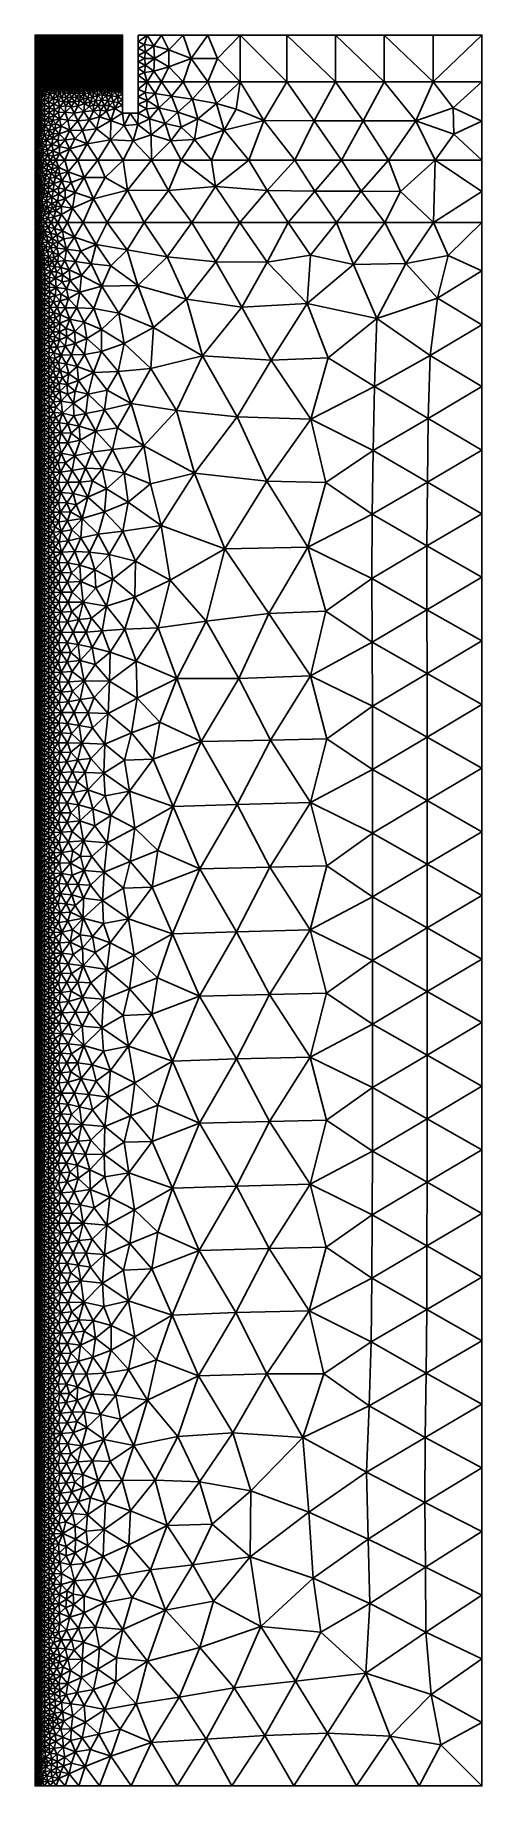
# Model space of a CAD drawing. Header units: metres. Extents: x 1 to 72, y -280 to 0.
import ezdxf

# ---------------------------------------------------------------- set-up
doc = ezdxf.new("R2010")
doc.units = ezdxf.units.M

msp = doc.modelspace()

# ---------------------------------------------------------------- linework, layer by layer
at = {"layer": 'layer', "color": 0}
for points in [[(1, 0), (1, -0.2027), (1.13089, -0.13192)], [(1.2, 0), (1, 0), (1.13089, -0.13192)], [(1.29244, -0.16216), (1.2, 0), (1.13089, -0.13192)], [(1.4, 0), (1.2, 0), (1.29244, -0.16216)], [(1.49193, -0.17578), (1.4, 0), (1.29244, -0.16216)], [(1.6, 0), (1.4, 0), (1.49193, -0.17578)], [(1.69605, -0.17432), (1.6, 0), (1.49193, -0.17578)], [(1.8, 0), (1.6, 0), (1.69605, -0.17432)], [(1.8974, -0.17376), (1.8, 0), (1.69605, -0.17432)], [(2, 0), (1.8, 0), (1.8974, -0.17376)], [(2.09831, -0.17356), (2, 0), (1.8974, -0.17376)], [(2.2, 0), (2, 0), (2.09831, -0.17356)], [(2.29899, -0.17338), (2.2, 0), (2.09831, -0.17356)], [(2.4, 0), (2.2, 0), (2.29899, -0.17338)], [(2.49944, -0.17324), (2.4, 0), (2.29899, -0.17338)], [(2.6, 0), (2.4, 0), (2.49944, -0.17324)], [(2.6997, -0.17317), (2.6, 0), (2.49944, -0.17324)], [(2.8, 0), (2.6, 0), (2.6997, -0.17317)], [(2.89984, -0.17314), (2.8, 0), (2.6997, -0.17317)], [(3, 0), (2.8, 0), (2.89984, -0.17314)], [(3.09992, -0.17315), (3, 0), (2.89984, -0.17314)], [(3.2, 0), (3, 0), (3.09992, -0.17315)], [(3.29996, -0.17316), (3.2, 0), (3.09992, -0.17315)], [(3.4, 0), (3.2, 0), (3.29996, -0.17316)], [(3.49998, -0.17317), (3.4, 0), (3.29996, -0.17316)], [(3.6, 0), (3.4, 0), (3.49998, -0.17317)], [(3.69999, -0.17318), (3.6, 0), (3.49998, -0.17317)], [(3.8, 0), (3.6, 0), (3.69999, -0.17318)], [(3.89999, -0.17319), (3.8, 0), (3.69999, -0.17318)], [(4, 0), (3.8, 0), (3.89999, -0.17319)], [(4.09999, -0.1732), (4, 0), (3.89999, -0.17319)], [(4.2, 0), (4, 0), (4.09999, -0.1732)], [(4.3, -0.1732), (4.2, 0), (4.09999, -0.1732)], [(4.4, 0), (4.2, 0), (4.3, -0.1732)], [(4.5, -0.1732), (4.4, 0), (4.3, -0.1732)], [(4.6, 0), (4.4, 0), (4.5, -0.1732)], [(4.7, -0.1732), (4.6, 0), (4.5, -0.1732)], [(4.8, 0), (4.6, 0), (4.7, -0.1732)], [(4.9, -0.1732), (4.8, 0), (4.7, -0.1732)], [(5, 0), (4.8, 0), (4.9, -0.1732)], [(5.1, -0.1732), (5, 0), (4.9, -0.1732)], [(5.2, 0), (5, 0), (5.1, -0.1732)], [(5.3, -0.1732), (5.2, 0), (5.1, -0.1732)], [(5.4, 0), (5.2, 0), (5.3, -0.1732)], [(5.5, -0.1732), (5.4, 0), (5.3, -0.1732)], [(5.6, 0), (5.4, 0), (5.5, -0.1732)], [(5.7, -0.1732), (5.6, 0), (5.5, -0.1732)], [(5.8, 0), (5.6, 0), (5.7, -0.1732)], [(5.9, -0.1732), (5.8, 0), (5.7, -0.1732)], [(6, 0), (5.8, 0), (5.9, -0.1732)], [(6.1, -0.1732), (6, 0), (5.9, -0.1732)], [(6.2, 0), (6, 0), (6.1, -0.1732)], [(6.3, -0.1732), (6.2, 0), (6.1, -0.1732)], [(6.4, 0), (6.2, 0), (6.3, -0.1732)], [(6.5, -0.1732), (6.4, 0), (6.3, -0.1732)], [(6.6, 0), (6.4, 0), (6.5, -0.1732)], [(6.7, -0.1732), (6.6, 0), (6.5, -0.1732)], [(6.8, 0), (6.6, 0), (6.7, -0.1732)], [(6.9, -0.1732), (6.8, 0), (6.7, -0.1732)], [(7, 0), (6.8, 0), (6.9, -0.1732)], [(7.1, -0.1732), (7, 0), (6.9, -0.1732)], [(7.2, 0), (7, 0), (7.1, -0.1732)], [(7.3, -0.1732), (7.2, 0), (7.1, -0.1732)], [(7.4, 0), (7.2, 0), (7.3, -0.1732)], [(7.5, -0.1732), (7.4, 0), (7.3, -0.1732)], [(7.6, 0), (7.4, 0), (7.5, -0.1732)], [(7.7, -0.1732), (7.6, 0), (7.5, -0.1732)], [(7.8, 0), (7.6, 0), (7.7, -0.1732)], [(7.9, -0.1732), (7.8, 0), (7.7, -0.1732)], [(8, 0), (7.8, 0), (7.9, -0.1732)], [(8.1, -0.1732), (8, 0), (7.9, -0.1732)], [(8.2, 0), (8, 0), (8.1, -0.1732)], [(8.3, -0.1732), (8.2, 0), (8.1, -0.1732)], [(8.4, 0), (8.2, 0), (8.3, -0.1732)], [(8.5, -0.1732), (8.4, 0), (8.3, -0.1732)], [(8.6, 0), (8.4, 0), (8.5, -0.1732)], [(8.7, -0.1732), (8.6, 0), (8.5, -0.1732)], [(8.8, 0), (8.6, 0), (8.7, -0.1732)], [(8.9, -0.1732), (8.8, 0), (8.7, -0.1732)], [(9, 0), (8.8, 0), (8.9, -0.1732)], [(9.1, -0.1732), (9, 0), (8.9, -0.1732)], [(9.2, 0), (9, 0), (9.1, -0.1732)], [(9.3, -0.1732), (9.2, 0), (9.1, -0.1732)], [(9.4, 0), (9.2, 0), (9.3, -0.1732)], [(9.5, -0.1732), (9.4, 0), (9.3, -0.1732)], [(9.6, 0), (9.4, 0), (9.5, -0.1732)], [(9.7, -0.1732), (9.6, 0), (9.5, -0.1732)], [(9.8, 0), (9.6, 0), (9.7, -0.1732)], [(9.9, -0.1732), (9.8, 0), (9.7, -0.1732)], [(10, 0), (9.8, 0), (9.9, -0.1732)], [(10.1, -0.1732), (10, 0), (9.9, -0.1732)], [(10.2, 0), (10, 0), (10.1, -0.1732)], [(10.3, -0.1732), (10.2, 0), (10.1, -0.1732)], [(10.4, 0), (10.2, 0), (10.3, -0.1732)], [(10.5, -0.1732), (10.4, 0), (10.3, -0.1732)], [(10.6, 0), (10.4, 0), (10.5, -0.1732)], [(10.7, -0.1732), (10.6, 0), (10.5, -0.1732)], [(10.8, 0), (10.6, 0), (10.7, -0.1732)], [(10.9, -0.1732), (10.8, 0), (10.7, -0.1732)], [(11, 0), (10.8, 0), (10.9, -0.1732)], [(11.1, -0.1732), (11, 0), (10.9, -0.1732)], [(11.2, 0), (11, 0), (11.1, -0.1732)], [(11.3, -0.1732), (11.2, 0), (11.1, -0.1732)], [(11.4, 0), (11.2, 0), (11.3, -0.1732)], [(11.5, -0.1732), (11.4, 0), (11.3, -0.1732)], [(11.6, 0), (11.4, 0), (11.5, -0.1732)], [(11.7, -0.17321), (11.6, 0), (11.5, -0.1732)], [(11.8, 0), (11.6, 0), (11.7, -0.17321)], [(11.9, -0.17321), (11.8, 0), (11.7, -0.17321)], [(12, 0), (11.8, 0), (11.9, -0.17321)], [(12.1, -0.17321), (12, 0), (11.9, -0.17321)], [(12.2, 0), (12, 0), (12.1, -0.17321)], [(12.3, -0.17322), (12.2, 0), (12.1, -0.17321)], [(12.4, 0), (12.2, 0), (12.3, -0.17322)], [(12.5, -0.17322), (12.4, 0), (12.3, -0.17322)], [(12.6, 0), (12.4, 0), (12.5, -0.17322)], [(12.7, -0.17324), (12.6, 0), (12.5, -0.17322)], [(12.8, 0), (12.6, 0), (12.7, -0.17324)], [(12.9001, -0.17327), (12.8, 0), (12.7, -0.17324)], [(13, 0), (12.8, 0), (12.9001, -0.17327)], [(13.1001, -0.1733), (13, 0), (12.9001, -0.17327)], [(13.2, 0), (13, 0), (13.1001, -0.1733)], [(13.3003, -0.17336), (13.2, 0), (13.1001, -0.1733)], [(13.4, 0), (13.2, 0), (13.3003, -0.17336)], [(13.5005, -0.17347), (13.4, 0), (13.3003, -0.17336)], [(13.6, 0), (13.4, 0), (13.5005, -0.17347)], [(13.7009, -0.17367), (13.6, 0), (13.5005, -0.17347)], [(13.8, 0), (13.6, 0), (13.7009, -0.17367)], [(13.9016, -0.17393), (13.8, 0), (13.7009, -0.17367)], [(14, 0), (13.8, 0), (13.9016, -0.17393)], [(14.1026, -0.17421), (14, 0), (13.9016, -0.17393)], [(14.2, 0), (14, 0), (14.1026, -0.17421)], [(14.304, -0.17475), (14.2, 0), (14.1026, -0.17421)], [(14.4, 0), (14.2, 0), (14.304, -0.17475)], [(14.5082, -0.17604), (14.4, 0), (14.304, -0.17475)], [(14.6, 0), (14.4, 0), (14.5082, -0.17604)], [(14.7076, -0.16216), (14.6, 0), (14.5082, -0.17604)], [(14.8, 0), (14.6, 0), (14.7076, -0.16216)], [(14.8692, -0.13202), (14.8, 0), (14.7076, -0.16216)], [(15, 0), (14.8, 0), (14.8692, -0.13202)], [(15, -0.2027), (15, 0), (14.8692, -0.13202)], [(17.5, 0), (17.5, -1.07143), (18.967, 0)], [(18.967, 0), (17.5, -1.07143), (18.5298, -1.52215)], [(19.9938, -1.71744), (18.967, 0), (18.5298, -1.52215)], [(21.2491, 0), (18.967, 0), (19.9938, -1.71744)], [(22.4029, -2.38358), (21.2491, 0), (19.9938, -1.71744)], [(24.7032, 0), (21.2491, 0), (22.4029, -2.38358)], [(25.9545, -3.74751), (24.7032, 0), (22.4029, -2.38358)], [(28.6393, 0), (24.7032, 0), (25.9545, -3.74751)], [(30.1824, -3.74921), (28.6393, 0), (25.9545, -3.74751)], [(33.8381, 0), (28.6393, 0), (30.1824, -3.74921)], [(30.1824, -3.74921), (33.8381, -7.5), (33.8381, 0)], [(33.8381, -7.5), (41.2737, -7.5), (33.8381, 0)], [(41.2737, 0), (33.8381, 0), (41.2737, -7.5)], [(41.2737, -7.5), (49.0568, -7.5), (41.2737, 0)], [(49.0568, 0), (41.2737, 0), (49.0568, -7.5)], [(49.0568, -7.5), (56.8665, -7.5), (49.0568, 0)], [(56.8665, 0), (49.0568, 0), (56.8665, -7.5)], [(56.8665, -7.5), (64.6833, -7.5), (56.8665, 0)], [(64.6833, 0), (56.8665, 0), (64.6833, -7.5)], [(64.6833, -7.5), (72.5, -7.5), (72.5, 0)], [(72.5, 0), (64.6833, 0), (64.6833, -7.5)], [(1.13089, -0.13192), (1, -0.2027), (1.16203, -0.29471)], [(1, -0.2027), (1, -0.40541), (1.16203, -0.29471)], [(1.16203, -0.29471), (1, -0.40541), (1.17869, -0.49665)], [(1, -0.40541), (1, -0.60811), (1.17869, -0.49665)], [(1.17869, -0.49665), (1, -0.60811), (1.17951, -0.70499)], [(1, -0.60811), (1, -0.81081), (1.17951, -0.70499)], [(1.17951, -0.70499), (1, -0.81081), (1.178, -0.91051)], [(1, -0.81081), (1, -1.01351), (1.178, -0.91051)], [(1.178, -0.91051), (1, -1.01351), (1.17575, -1.11436)], [(1, -1.01351), (1, -1.21622), (1.17575, -1.11436)], [(1.17575, -1.11436), (1, -1.21622), (1.17444, -1.31731)], [(1, -1.21622), (1, -1.41892), (1.17444, -1.31731)], [(1.17444, -1.31731), (1, -1.41892), (1.17378, -1.5201)], [(1, -1.41892), (1, -1.62162), (1.17378, -1.5201)], [(1.17378, -1.5201), (1, -1.62162), (1.17346, -1.72287)], [(1, -1.62162), (1, -1.82432), (1.17346, -1.72287)], [(1.17346, -1.72287), (1, -1.82432), (1.17331, -1.92563)], [(1, -1.82432), (1, -2.02703), (1.17331, -1.92563)], [(1.17331, -1.92563), (1, -2.02703), (1.17325, -2.12836)], [(1, -2.02703), (1, -2.22973), (1.17325, -2.12836)], [(1.17325, -2.12836), (1, -2.22973), (1.17323, -2.33107)], [(1, -2.22973), (1, -2.43243), (1.17323, -2.33107)], [(1.17323, -2.33107), (1, -2.43243), (1.17322, -2.53378)], [(1, -2.43243), (1, -2.63514), (1.17322, -2.53378)], [(1.17322, -2.53378), (1, -2.63514), (1.17321, -2.73649)], [(1, -2.63514), (1, -2.83784), (1.17321, -2.73649)], [(1.17321, -2.73649), (1, -2.83784), (1.17321, -2.93919)], [(1.13089, -0.13192), (1.16203, -0.29471), (1.29244, -0.16216)], [(1.29244, -0.16216), (1.16203, -0.29471), (1.37029, -0.36908)], [(1.16203, -0.29471), (1.17869, -0.49665), (1.37029, -0.36908)], [(1.17322, -2.53378), (1.17321, -2.73649), (1.34643, -2.63513)], [(1.34643, -2.63513), (1.17321, -2.73649), (1.34642, -2.83784)], [(1.17321, -2.73649), (1.17321, -2.93919), (1.34642, -2.83784)], [(1.17323, -2.33107), (1.17322, -2.53378), (1.34644, -2.43242)], [(1.34644, -2.43242), (1.17322, -2.53378), (1.34643, -2.63513)], [(1.17325, -2.12836), (1.17323, -2.33107), (1.34648, -2.2297)], [(1.34648, -2.2297), (1.17323, -2.33107), (1.34644, -2.43242)], [(1.17331, -1.92563), (1.17325, -2.12836), (1.34656, -2.02696)], [(1.34656, -2.02696), (1.17325, -2.12836), (1.34648, -2.2297)], [(1.17346, -1.72287), (1.17331, -1.92563), (1.34675, -1.82419)], [(1.34675, -1.82419), (1.17331, -1.92563), (1.34656, -2.02696)], [(1.17378, -1.5201), (1.17346, -1.72287), (1.34718, -1.62137)], [(1.34718, -1.62137), (1.17346, -1.72287), (1.34675, -1.82419)], [(1.17444, -1.31731), (1.17378, -1.5201), (1.34804, -1.41853)], [(1.34804, -1.41853), (1.17378, -1.5201), (1.34718, -1.62137)], [(1.17575, -1.11436), (1.17444, -1.31731), (1.34969, -1.21577)], [(1.34969, -1.21577), (1.17444, -1.31731), (1.34804, -1.41853)], [(1.178, -0.91051), (1.17575, -1.11436), (1.35312, -1.01277)], [(1.35312, -1.01277), (1.17575, -1.11436), (1.34969, -1.21577)], [(1.17951, -0.70499), (1.178, -0.91051), (1.36032, -0.80633)], [(1.36032, -0.80633), (1.178, -0.91051), (1.35312, -1.01277)], [(1.37029, -0.36908), (1.17869, -0.49665), (1.36055, -0.59701)], [(1.17869, -0.49665), (1.17951, -0.70499), (1.36055, -0.59701)], [(1.36055, -0.59701), (1.17951, -0.70499), (1.36032, -0.80633)], [(1.49193, -0.17578), (1.29244, -0.16216), (1.37029, -0.36908)], [(1.34643, -2.63513), (1.34642, -2.83784), (1.51964, -2.73648)], [(1.51964, -2.73648), (1.34642, -2.83784), (1.51963, -2.93919)], [(1.34644, -2.43242), (1.34643, -2.63513), (1.51967, -2.53378)], [(1.51967, -2.53378), (1.34643, -2.63513), (1.51964, -2.73648)], [(1.34648, -2.2297), (1.34644, -2.43242), (1.51972, -2.33106)], [(1.51972, -2.33106), (1.34644, -2.43242), (1.51967, -2.53378)], [(1.34656, -2.02696), (1.34648, -2.2297), (1.51981, -2.12832)], [(1.51981, -2.12832), (1.34648, -2.2297), (1.51972, -2.33106)], [(1.34675, -1.82419), (1.34656, -2.02696), (1.52, -1.92555)], [(1.52, -1.92555), (1.34656, -2.02696), (1.51981, -2.12832)], [(1.34718, -1.62137), (1.34675, -1.82419), (1.52048, -1.72275)], [(1.52048, -1.72275), (1.34675, -1.82419), (1.52, -1.92555)], [(1.34804, -1.41853), (1.34718, -1.62137), (1.52148, -1.51984)], [(1.52148, -1.51984), (1.34718, -1.62137), (1.52048, -1.72275)], [(1.34969, -1.21577), (1.34804, -1.41853), (1.52308, -1.317)], [(1.52308, -1.317), (1.34804, -1.41853), (1.52148, -1.51984)], [(1.35312, -1.01277), (1.34969, -1.21577), (1.52561, -1.11494)], [(1.52561, -1.11494), (1.34969, -1.21577), (1.52308, -1.317)], [(1.36032, -0.80633), (1.35312, -1.01277), (1.53151, -0.91473)], [(1.53151, -0.91473), (1.35312, -1.01277), (1.52561, -1.11494)], [(1.36055, -0.59701), (1.36032, -0.80633), (1.56136, -0.69735)], [(1.56136, -0.69735), (1.36032, -0.80633), (1.53151, -0.91473)], [(1.37029, -0.36908), (1.36055, -0.59701), (1.51468, -0.50647)], [(1.51468, -0.50647), (1.36055, -0.59701), (1.56136, -0.69735)], [(1.59272, -0.34892), (1.49193, -0.17578), (1.37029, -0.36908)], [(1.59272, -0.34892), (1.37029, -0.36908), (1.51468, -0.50647)], [(1.69605, -0.17432), (1.49193, -0.17578), (1.59272, -0.34892)], [(1.68957, -0.51925), (1.59272, -0.34892), (1.51468, -0.50647)], [(1.51468, -0.50647), (1.56136, -0.69735), (1.68957, -0.51925)], [(1.51964, -2.73648), (1.51963, -2.93919), (1.69285, -2.83784)], [(1.51967, -2.53378), (1.51964, -2.73648), (1.69289, -2.63514)], [(1.69289, -2.63514), (1.51964, -2.73648), (1.69285, -2.83784)], [(1.51972, -2.33106), (1.51967, -2.53378), (1.69297, -2.43243)], [(1.69297, -2.43243), (1.51967, -2.53378), (1.69289, -2.63514)], [(1.51981, -2.12832), (1.51972, -2.33106), (1.69309, -2.2297)], [(1.69309, -2.2297), (1.51972, -2.33106), (1.69297, -2.43243)], [(1.52, -1.92555), (1.51981, -2.12832), (1.6933, -2.02694)], [(1.6933, -2.02694), (1.51981, -2.12832), (1.69309, -2.2297)], [(1.52048, -1.72275), (1.52, -1.92555), (1.69373, -1.8242)], [(1.69373, -1.8242), (1.52, -1.92555), (1.6933, -2.02694)], [(1.52148, -1.51984), (1.52048, -1.72275), (1.69478, -1.62146)], [(1.69478, -1.62146), (1.52048, -1.72275), (1.69373, -1.8242)], [(1.52308, -1.317), (1.52148, -1.51984), (1.69692, -1.41835)], [(1.69692, -1.41835), (1.52148, -1.51984), (1.69478, -1.62146)], [(1.52561, -1.11494), (1.52308, -1.317), (1.69883, -1.21534)], [(1.69883, -1.21534), (1.52308, -1.317), (1.69692, -1.41835)], [(1.53151, -0.91473), (1.52561, -1.11494), (1.69976, -1.01506)], [(1.69976, -1.01506), (1.52561, -1.11494), (1.69883, -1.21534)], [(1.56136, -0.69735), (1.53151, -0.91473), (1.69093, -0.84276)], [(1.69093, -0.84276), (1.53151, -0.91473), (1.69976, -1.01506)], [(1.68957, -0.51925), (1.56136, -0.69735), (1.78367, -0.69483)], [(1.56136, -0.69735), (1.69093, -0.84276), (1.78367, -0.69483)], [(1.79397, -0.34748), (1.69605, -0.17432), (1.59272, -0.34892)], [(1.79397, -0.34748), (1.59272, -0.34892), (1.68957, -0.51925)], [(1.89151, -0.5213), (1.79397, -0.34748), (1.68957, -0.51925)], [(1.89151, -0.5213), (1.68957, -0.51925), (1.78367, -0.69483)], [(1.78367, -0.69483), (1.69093, -0.84276), (1.87955, -0.89289)], [(1.69093, -0.84276), (1.69976, -1.01506), (1.87955, -0.89289)], [(1.69289, -2.63514), (1.69285, -2.83784), (1.86612, -2.7365)], [(1.86612, -2.7365), (1.69285, -2.83784), (1.86607, -2.93918)], [(1.69297, -2.43243), (1.69289, -2.63514), (1.86623, -2.53382)], [(1.86623, -2.53382), (1.69289, -2.63514), (1.86612, -2.7365)], [(1.69309, -2.2297), (1.69297, -2.43243), (1.86642, -2.33113)], [(1.86642, -2.33113), (1.69297, -2.43243), (1.86623, -2.53382)], [(1.6933, -2.02694), (1.69309, -2.2297), (1.8667, -2.12837)], [(1.8667, -2.12837), (1.69309, -2.2297), (1.86642, -2.33113)], [(1.69373, -1.8242), (1.6933, -2.02694), (1.86707, -1.92565)], [(1.86707, -1.92565), (1.6933, -2.02694), (1.8667, -2.12837)], [(1.69478, -1.62146), (1.69373, -1.8242), (1.86783, -1.7232)], [(1.86783, -1.7232), (1.69373, -1.8242), (1.86707, -1.92565)], [(1.69692, -1.41835), (1.69478, -1.62146), (1.87003, -1.52099)], [(1.87003, -1.52099), (1.69478, -1.62146), (1.86783, -1.7232)], [(1.8974, -0.17376), (1.69605, -0.17432), (1.79397, -0.34748)], [(1.69883, -1.21534), (1.69692, -1.41835), (1.87578, -1.31652)], [(1.87578, -1.31652), (1.69692, -1.41835), (1.87003, -1.52099)], [(1.69976, -1.01506), (1.69883, -1.21534), (1.87442, -1.11176)], [(1.87442, -1.11176), (1.69883, -1.21534), (1.87578, -1.31652)], [(1.87955, -0.89289), (1.69976, -1.01506), (1.87442, -1.11176)], [(1.99036, -0.69835), (1.89151, -0.5213), (1.78367, -0.69483)], [(1.99036, -0.69835), (1.78367, -0.69483), (1.87955, -0.89289)], [(1.99575, -0.34732), (1.8974, -0.17376), (1.79397, -0.34748)], [(1.99575, -0.34732), (1.79397, -0.34748), (1.89151, -0.5213)], [(1.86612, -2.7365), (1.86607, -2.93918), (2.03935, -2.83784)], [(1.86623, -2.53382), (1.86612, -2.7365), (2.03948, -2.63521)], [(2.03948, -2.63521), (1.86612, -2.7365), (2.03935, -2.83784)], [(1.86642, -2.33113), (1.86623, -2.53382), (2.03977, -2.43262)], [(2.03977, -2.43262), (1.86623, -2.53382), (2.03948, -2.63521)], [(1.8667, -2.12837), (1.86642, -2.33113), (2.04025, -2.22997)], [(2.04025, -2.22997), (1.86642, -2.33113), (2.03977, -2.43262)], [(1.86707, -1.92565), (1.8667, -2.12837), (2.04079, -2.02718)], [(2.04079, -2.02718), (1.8667, -2.12837), (2.04025, -2.22997)], [(1.86783, -1.7232), (1.86707, -1.92565), (2.04118, -1.8246)], [(2.04118, -1.8246), (1.86707, -1.92565), (2.04079, -2.02718)], [(1.87003, -1.52099), (1.86783, -1.7232), (2.04182, -1.62325)], [(2.04182, -1.62325), (1.86783, -1.7232), (2.04118, -1.8246)], [(1.87578, -1.31652), (1.87003, -1.52099), (2.0454, -1.4245)], [(2.0454, -1.4245), (1.87003, -1.52099), (2.04182, -1.62325)], [(1.87955, -0.89289), (1.87442, -1.11176), (2.02315, -1.0229)], [(2.02315, -1.0229), (1.87442, -1.11176), (2.07208, -1.21)], [(1.87442, -1.11176), (1.87578, -1.31652), (2.07208, -1.21)], [(2.07208, -1.21), (1.87578, -1.31652), (2.0454, -1.4245)], [(2.09654, -0.86744), (1.99036, -0.69835), (1.87955, -0.89289)], [(2.09654, -0.86744), (1.87955, -0.89289), (2.02315, -1.0229)], [(2.09485, -0.5212), (1.99575, -0.34732), (1.89151, -0.5213)], [(2.09485, -0.5212), (1.89151, -0.5213), (1.99036, -0.69835)], [(2.09831, -0.17356), (1.8974, -0.17376), (1.99575, -0.34732)], [(2.19561, -0.69389), (2.09485, -0.5212), (1.99036, -0.69835)], [(2.19561, -0.69389), (1.99036, -0.69835), (2.09654, -0.86744)], [(2.19744, -0.34696), (2.09831, -0.17356), (1.99575, -0.34732)], [(2.19744, -0.34696), (1.99575, -0.34732), (2.09485, -0.5212)], [(2.1954, -1.03447), (2.09654, -0.86744), (2.02315, -1.0229)], [(2.02315, -1.0229), (2.07208, -1.21), (2.1954, -1.03447)], [(2.03948, -2.63521), (2.03935, -2.83784), (2.21271, -2.73654)], [(2.21271, -2.73654), (2.03935, -2.83784), (2.21258, -2.93914)], [(2.03977, -2.43262), (2.03948, -2.63521), (2.21305, -2.53412)], [(2.21305, -2.53412), (2.03948, -2.63521), (2.21271, -2.73654)], [(2.04025, -2.22997), (2.03977, -2.43262), (2.21382, -2.33178)], [(2.21382, -2.33178), (2.03977, -2.43262), (2.21305, -2.53412)], [(2.04079, -2.02718), (2.04025, -2.22997), (2.21495, -2.1292)], [(2.21495, -2.1292), (2.04025, -2.22997), (2.21382, -2.33178)], [(2.04118, -1.8246), (2.04079, -2.02718), (2.21594, -1.9261)], [(2.21594, -1.9261), (2.04079, -2.02718), (2.21495, -2.1292)], [(2.04182, -1.62325), (2.04118, -1.8246), (2.21531, -1.72353)], [(2.21531, -1.72353), (2.04118, -1.8246), (2.21594, -1.9261)], [(2.0454, -1.4245), (2.04182, -1.62325), (2.2132, -1.52452)], [(2.2132, -1.52452), (2.04182, -1.62325), (2.21531, -1.72353)], [(2.07208, -1.21), (2.0454, -1.4245), (2.20188, -1.35387)], [(2.20188, -1.35387), (2.0454, -1.4245), (2.2132, -1.52452)], [(2.1954, -1.03447), (2.07208, -1.21), (2.29116, -1.20804)], [(2.07208, -1.21), (2.20188, -1.35387), (2.29116, -1.20804)], [(2.29724, -0.52002), (2.19744, -0.34696), (2.09485, -0.5212)], [(2.29724, -0.52002), (2.09485, -0.5212), (2.19561, -0.69389)], [(2.29638, -0.86482), (2.19561, -0.69389), (2.09654, -0.86744)], [(2.29638, -0.86482), (2.09654, -0.86744), (2.1954, -1.03447)], [(2.29899, -0.17338), (2.09831, -0.17356), (2.19744, -0.34696)], [(2.39556, -1.03686), (2.29638, -0.86482), (2.1954, -1.03447)], [(2.39556, -1.03686), (2.1954, -1.03447), (2.29116, -1.20804)], [(2.39742, -0.69246), (2.29724, -0.52002), (2.19561, -0.69389)], [(2.39742, -0.69246), (2.19561, -0.69389), (2.29638, -0.86482)], [(2.39858, -0.34654), (2.29899, -0.17338), (2.19744, -0.34696)], [(2.39858, -0.34654), (2.19744, -0.34696), (2.29724, -0.52002)], [(2.29116, -1.20804), (2.20188, -1.35387), (2.38908, -1.4041)], [(2.20188, -1.35387), (2.2132, -1.52452), (2.38908, -1.4041)], [(2.21271, -2.73654), (2.21258, -2.93914), (2.38596, -2.83776)], [(2.21305, -2.53412), (2.21271, -2.73654), (2.38617, -2.63545)], [(2.38617, -2.63545), (2.21271, -2.73654), (2.38596, -2.83776)], [(2.21382, -2.33178), (2.21305, -2.53412), (2.38698, -2.43366)], [(2.38698, -2.43366), (2.21305, -2.53412), (2.38617, -2.63545)], [(2.38908, -1.4041), (2.2132, -1.52452), (2.38808, -1.62049)], [(2.2132, -1.52452), (2.21531, -1.72353), (2.38808, -1.62049)], [(2.21495, -2.1292), (2.21382, -2.33178), (2.38909, -2.2319)], [(2.38909, -2.2319), (2.21382, -2.33178), (2.38698, -2.43366)], [(2.21594, -1.9261), (2.21495, -2.1292), (2.39157, -2.02929)], [(2.39157, -2.02929), (2.21495, -2.1292), (2.38909, -2.2319)], [(2.38808, -1.62049), (2.21531, -1.72353), (2.39406, -1.82425)], [(2.21531, -1.72353), (2.21594, -1.9261), (2.39406, -1.82425)], [(2.39406, -1.82425), (2.21594, -1.9261), (2.39157, -2.02929)], [(2.49574, -1.21242), (2.39556, -1.03686), (2.29116, -1.20804)], [(2.49574, -1.21242), (2.29116, -1.20804), (2.38908, -1.4041)], [(2.49743, -0.86476), (2.39742, -0.69246), (2.29638, -0.86482)], [(2.49743, -0.86476), (2.29638, -0.86482), (2.39556, -1.03686)], [(2.49849, -0.51946), (2.39858, -0.34654), (2.29724, -0.52002)], [(2.49849, -0.51946), (2.29724, -0.52002), (2.39742, -0.69246)], [(2.49944, -0.17324), (2.29899, -0.17338), (2.39858, -0.34654)], [(2.38617, -2.63545), (2.38596, -2.83776), (2.55934, -2.73636)], [(2.55934, -2.73636), (2.38596, -2.83776), (2.55932, -2.93884)], [(2.38698, -2.43366), (2.38617, -2.63545), (2.55947, -2.53491)], [(2.55947, -2.53491), (2.38617, -2.63545), (2.55934, -2.73636)], [(2.38909, -2.2319), (2.38698, -2.43366), (2.56115, -2.33498)], [(2.56115, -2.33498), (2.38698, -2.43366), (2.55947, -2.53491)], [(2.38908, -1.4041), (2.38808, -1.62049), (2.53329, -1.5325)], [(2.53329, -1.5325), (2.38808, -1.62049), (2.58639, -1.71597)], [(2.38808, -1.62049), (2.39406, -1.82425), (2.58639, -1.71597)], [(2.60293, -1.37971), (2.49574, -1.21242), (2.38908, -1.4041)], [(2.60293, -1.37971), (2.38908, -1.4041), (2.53329, -1.5325)], [(2.39157, -2.02929), (2.38909, -2.2319), (2.56768, -2.13396)], [(2.56768, -2.13396), (2.38909, -2.2319), (2.56115, -2.33498)], [(2.39406, -1.82425), (2.39157, -2.02929), (2.5701, -1.93182)], [(2.5701, -1.93182), (2.39157, -2.02929), (2.56768, -2.13396)], [(2.58639, -1.71597), (2.39406, -1.82425), (2.5701, -1.93182)], [(2.59758, -1.03752), (2.49743, -0.86476), (2.39556, -1.03686)], [(2.59758, -1.03752), (2.39556, -1.03686), (2.49574, -1.21242)], [(2.5985, -0.69218), (2.49849, -0.51946), (2.39742, -0.69246)], [(2.5985, -0.69218), (2.39742, -0.69246), (2.49743, -0.86476)], [(2.59924, -0.34633), (2.49944, -0.17324), (2.39858, -0.34654)], [(2.59924, -0.34633), (2.39858, -0.34654), (2.49849, -0.51946)], [(2.69906, -1.20894), (2.59758, -1.03752), (2.49574, -1.21242)], [(2.69906, -1.20894), (2.49574, -1.21242), (2.60293, -1.37971)], [(2.69857, -0.86484), (2.5985, -0.69218), (2.49743, -0.86476)], [(2.69857, -0.86484), (2.49743, -0.86476), (2.59758, -1.03752)], [(2.69918, -0.5193), (2.59924, -0.34633), (2.49849, -0.51946)], [(2.69918, -0.5193), (2.49849, -0.51946), (2.5985, -0.69218)], [(2.6997, -0.17317), (2.49944, -0.17324), (2.59924, -0.34633)], [(2.70271, -1.54329), (2.60293, -1.37971), (2.53329, -1.5325)], [(2.53329, -1.5325), (2.58639, -1.71597), (2.70271, -1.54329)], [(2.55934, -2.73636), (2.55932, -2.93884), (2.73296, -2.83689)], [(2.55947, -2.53491), (2.55934, -2.73636), (2.73234, -2.63476)], [(2.73234, -2.63476), (2.55934, -2.73636), (2.73296, -2.83689)], [(2.56115, -2.33498), (2.55947, -2.53491), (2.73105, -2.43563)], [(2.73105, -2.43563), (2.55947, -2.53491), (2.73234, -2.63476)], [(2.56768, -2.13396), (2.56115, -2.33498), (2.73334, -2.24189)], [(2.73334, -2.24189), (2.56115, -2.33498), (2.73105, -2.43563)], [(2.5701, -1.93182), (2.56768, -2.13396), (2.76229, -2.036)], [(2.76229, -2.036), (2.56768, -2.13396), (2.73334, -2.24189)], [(2.58639, -1.71597), (2.5701, -1.93182), (2.72102, -1.85284)], [(2.72102, -1.85284), (2.5701, -1.93182), (2.76229, -2.036)], [(2.70271, -1.54329), (2.58639, -1.71597), (2.79835, -1.70771)], [(2.58639, -1.71597), (2.72102, -1.85284), (2.79835, -1.70771)], [(2.7989, -1.03711), (2.69857, -0.86484), (2.59758, -1.03752)], [(2.7989, -1.03711), (2.59758, -1.03752), (2.69906, -1.20894)], [(2.79919, -0.69217), (2.69918, -0.5193), (2.5985, -0.69218)], [(2.79919, -0.69217), (2.5985, -0.69218), (2.69857, -0.86484)], [(2.7996, -0.34626), (2.6997, -0.17317), (2.59924, -0.34633)], [(2.7996, -0.34626), (2.59924, -0.34633), (2.69918, -0.5193)], [(2.80009, -1.37774), (2.69906, -1.20894), (2.60293, -1.37971)], [(2.80009, -1.37774), (2.60293, -1.37971), (2.70271, -1.54329)], [(2.89926, -0.86488), (2.79919, -0.69217), (2.69857, -0.86484)], [(2.89926, -0.86488), (2.69857, -0.86484), (2.7989, -1.03711)], [(2.89923, -1.20845), (2.7989, -1.03711), (2.69906, -1.20894)], [(2.89923, -1.20845), (2.69906, -1.20894), (2.80009, -1.37774)], [(2.89957, -0.5193), (2.7996, -0.34626), (2.69918, -0.5193)], [(2.89957, -0.5193), (2.69918, -0.5193), (2.79919, -0.69217)], [(2.89984, -0.17314), (2.6997, -0.17317), (2.7996, -0.34626)], [(2.89831, -1.54575), (2.80009, -1.37774), (2.70271, -1.54329)], [(2.89831, -1.54575), (2.70271, -1.54329), (2.79835, -1.70771)], [(2.79835, -1.70771), (2.72102, -1.85284), (2.88918, -1.87363)], [(2.72102, -1.85284), (2.76229, -2.036), (2.88918, -1.87363)], [(2.73334, -2.24189), (2.73105, -2.43563), (2.89533, -2.33759)], [(2.89533, -2.33759), (2.73105, -2.43563), (2.904, -2.53156)], [(2.73105, -2.43563), (2.73234, -2.63476), (2.904, -2.53156)], [(2.904, -2.53156), (2.73234, -2.63476), (2.90692, -2.73374)], [(2.73234, -2.63476), (2.73296, -2.83689), (2.90692, -2.73374)], [(2.90692, -2.73374), (2.73296, -2.83689), (2.90717, -2.93735)], [(2.76229, -2.036), (2.73334, -2.24189), (2.88196, -2.17596)], [(2.88196, -2.17596), (2.73334, -2.24189), (2.89533, -2.33759)], [(2.88918, -1.87363), (2.76229, -2.036), (2.97342, -2.04403)], [(2.76229, -2.036), (2.88196, -2.17596), (2.97342, -2.04403)], [(2.9936, -1.71492), (2.89831, -1.54575), (2.79835, -1.70771)], [(2.9936, -1.71492), (2.79835, -1.70771), (2.88918, -1.87363)], [(2.99932, -1.03725), (2.89926, -0.86488), (2.7989, -1.03711)], [(2.99932, -1.03725), (2.7989, -1.03711), (2.89923, -1.20845)], [(2.99957, -0.69225), (2.89957, -0.5193), (2.79919, -0.69217)], [(2.99957, -0.69225), (2.79919, -0.69217), (2.89926, -0.86488)], [(2.99979, -0.34626), (2.89984, -0.17314), (2.7996, -0.34626)], [(2.99979, -0.34626), (2.7996, -0.34626), (2.89957, -0.5193)], [(2.99864, -1.37908), (2.89923, -1.20845), (2.80009, -1.37774)], [(2.99864, -1.37908), (2.80009, -1.37774), (2.89831, -1.54575)], [(2.97342, -2.04403), (2.88196, -2.17596), (3.04431, -2.22223)], [(2.88196, -2.17596), (2.89533, -2.33759), (3.04431, -2.22223)], [(3.08558, -1.88786), (2.9936, -1.71492), (2.88918, -1.87363)], [(3.08558, -1.88786), (2.88918, -1.87363), (2.97342, -2.04403)], [(3.04431, -2.22223), (2.89533, -2.33759), (3.07518, -2.42028)], [(2.89533, -2.33759), (2.904, -2.53156), (3.07518, -2.42028)], [(3.09649, -1.55007), (2.99864, -1.37908), (2.89831, -1.54575)], [(3.09649, -1.55007), (2.89831, -1.54575), (2.9936, -1.71492)], [(3.09907, -1.20927), (2.99932, -1.03725), (2.89923, -1.20845)], [(3.09907, -1.20927), (2.89923, -1.20845), (2.99864, -1.37908)], [(3.09956, -0.86507), (2.99957, -0.69225), (2.89926, -0.86488)], [(3.09956, -0.86507), (2.89926, -0.86488), (2.99932, -1.03725)], [(3.09977, -0.51935), (2.99979, -0.34626), (2.89957, -0.5193)], [(3.09977, -0.51935), (2.89957, -0.5193), (2.99957, -0.69225)], [(3.09992, -0.17315), (2.89984, -0.17314), (2.99979, -0.34626)], [(3.07518, -2.42028), (2.904, -2.53156), (3.08215, -2.6274)], [(2.904, -2.53156), (2.90692, -2.73374), (3.08215, -2.6274)], [(3.08215, -2.6274), (2.90692, -2.73374), (3.08304, -2.83342)], [(2.90692, -2.73374), (2.90717, -2.93735), (3.08304, -2.83342)], [(3.17384, -2.07085), (3.08558, -1.88786), (2.97342, -2.04403)], [(2.97342, -2.04403), (3.04431, -2.22223), (3.17384, -2.07085)], [(3.19265, -1.72303), (3.09649, -1.55007), (2.9936, -1.71492)], [(3.19265, -1.72303), (2.9936, -1.71492), (3.08558, -1.88786)], [(3.19815, -1.38135), (3.09907, -1.20927), (2.99864, -1.37908)], [(3.19815, -1.38135), (2.99864, -1.37908), (3.09649, -1.55007)], [(3.19944, -1.03774), (3.09956, -0.86507), (2.99932, -1.03725)], [(3.19944, -1.03774), (2.99932, -1.03725), (3.09907, -1.20927)], [(3.19975, -0.69237), (3.09977, -0.51935), (2.99957, -0.69225)], [(3.19975, -0.69237), (2.99957, -0.69225), (3.09956, -0.86507)], [(3.19989, -0.34629), (3.09992, -0.17315), (2.99979, -0.34626)], [(3.19989, -0.34629), (2.99979, -0.34626), (3.09977, -0.51935)], [(3.17384, -2.07085), (3.04431, -2.22223), (3.26331, -2.28555)], [(3.04431, -2.22223), (3.07518, -2.42028), (3.26331, -2.28555)], [(3.26331, -2.28555), (3.07518, -2.42028), (3.26021, -2.51645)], [(3.07518, -2.42028), (3.08215, -2.6274), (3.26021, -2.51645)], [(3.26021, -2.51645), (3.08215, -2.6274), (3.26358, -2.72711)], [(3.08215, -2.6274), (3.08304, -2.83342), (3.26358, -2.72711)], [(3.26358, -2.72711), (3.08304, -2.83342), (3.25815, -2.93494)], [(3.28752, -1.90036), (3.19265, -1.72303), (3.08558, -1.88786)], [(3.28752, -1.90036), (3.08558, -1.88786), (3.17384, -2.07085)], [(3.29641, -1.55425), (3.19815, -1.38135), (3.09649, -1.55007)], [(3.29641, -1.55425), (3.09649, -1.55007), (3.19265, -1.72303)], [(3.29905, -1.21041), (3.19944, -1.03774), (3.09907, -1.20927)], [(3.29905, -1.21041), (3.09907, -1.20927), (3.19815, -1.38135)], [(3.29969, -0.86534), (3.19975, -0.69237), (3.09956, -0.86507)], [(3.29969, -0.86534), (3.09956, -0.86507), (3.19944, -1.03774)], [(3.29987, -0.51941), (3.19989, -0.34629), (3.09977, -0.51935)], [(3.29987, -0.51941), (3.09977, -0.51935), (3.19975, -0.69237)], [(3.29996, -0.17316), (3.09992, -0.17315), (3.19989, -0.34629)], [(3.38371, -2.08448), (3.28752, -1.90036), (3.17384, -2.07085)], [(3.38371, -2.08448), (3.17384, -2.07085), (3.26331, -2.28555)], [(3.39405, -1.72895), (3.29641, -1.55425), (3.19265, -1.72303)], [(3.39405, -1.72895), (3.19265, -1.72303), (3.28752, -1.90036)], [(3.39828, -1.38338), (3.29905, -1.21041), (3.19815, -1.38135)], [(3.39828, -1.38338), (3.19815, -1.38135), (3.29641, -1.55425)], [(3.39952, -1.0383), (3.29969, -0.86534), (3.19944, -1.03774)], [(3.39952, -1.0383), (3.19944, -1.03774), (3.29905, -1.21041)], [(3.39984, -0.69251), (3.29987, -0.51941), (3.19975, -0.69237)], [(3.39984, -0.69251), (3.19975, -0.69237), (3.29969, -0.86534)], [(3.39994, -0.34632), (3.29996, -0.17316), (3.19989, -0.34629)], [(3.39994, -0.34632), (3.19989, -0.34629), (3.29987, -0.51941)], [(3.26358, -2.72711), (3.25815, -2.93494), (3.43581, -2.83424)], [(3.26331, -2.28555), (3.26021, -2.51645), (3.41343, -2.42211)], [(3.41343, -2.42211), (3.26021, -2.51645), (3.46332, -2.61441)], [(3.26021, -2.51645), (3.26358, -2.72711), (3.46332, -2.61441)], [(3.48982, -2.26086), (3.38371, -2.08448), (3.26331, -2.28555)], [(3.48982, -2.26086), (3.26331, -2.28555), (3.41343, -2.42211)], [(3.46332, -2.61441), (3.26358, -2.72711), (3.43581, -2.83424)], [(3.49202, -1.90596), (3.39405, -1.72895), (3.28752, -1.90036)], [(3.49202, -1.90596), (3.28752, -1.90036), (3.38371, -2.08448)], [(3.49721, -1.55708), (3.39828, -1.38338), (3.29641, -1.55425)], [(3.49721, -1.55708), (3.29641, -1.55425), (3.39405, -1.72895)], [(3.4992, -1.21136), (3.39952, -1.0383), (3.29905, -1.21041)], [(3.4992, -1.21136), (3.29905, -1.21041), (3.39828, -1.38338)], [(3.49977, -0.8656), (3.39984, -0.69251), (3.29969, -0.86534)], [(3.49977, -0.8656), (3.29969, -0.86534), (3.39952, -1.0383)], [(3.49992, -0.51948), (3.39994, -0.34632), (3.29987, -0.51941)], [(3.49992, -0.51948), (3.29987, -0.51941), (3.39984, -0.69251)], [(3.49998, -0.17317), (3.29996, -0.17316), (3.39994, -0.34632)], [(3.59216, -2.08281), (3.49202, -1.90596), (3.38371, -2.08448)], [(3.59216, -2.08281), (3.38371, -2.08448), (3.48982, -2.26086)], [(3.59613, -1.73174), (3.49721, -1.55708), (3.39405, -1.72895)], [(3.59613, -1.73174), (3.39405, -1.72895), (3.49202, -1.90596)], [(3.59871, -1.38471), (3.4992, -1.21136), (3.39828, -1.38338)], [(3.59871, -1.38471), (3.39828, -1.38338), (3.49721, -1.55708)], [(3.59963, -1.03873), (3.49977, -0.8656), (3.39952, -1.0383)], [(3.59963, -1.03873), (3.39952, -1.0383), (3.4992, -1.21136)], [(3.59989, -0.69263), (3.49992, -0.51948), (3.39984, -0.69251)], [(3.59989, -0.69263), (3.39984, -0.69251), (3.49977, -0.8656)], [(3.59996, -0.34635), (3.49998, -0.17317), (3.39994, -0.34632)], [(3.59996, -0.34635), (3.39994, -0.34632), (3.49992, -0.51948)], [(3.58996, -2.43233), (3.48982, -2.26086), (3.41343, -2.42211)], [(3.41343, -2.42211), (3.46332, -2.61441), (3.58996, -2.43233)], [(3.46332, -2.61441), (3.43581, -2.83424), (3.59471, -2.75936)], [(3.59471, -2.75936), (3.43581, -2.83424), (3.60521, -2.93317)], [(3.58996, -2.43233), (3.46332, -2.61441), (3.68614, -2.60855)], [(3.46332, -2.61441), (3.59471, -2.75936), (3.68614, -2.60855)], [(3.69308, -2.25735), (3.59216, -2.08281), (3.48982, -2.26086)], [(3.69308, -2.25735), (3.48982, -2.26086), (3.58996, -2.43233)], [(3.69561, -1.90686), (3.59613, -1.73174), (3.49202, -1.90596)], [(3.69561, -1.90686), (3.49202, -1.90596), (3.59216, -2.08281)], [(3.69818, -1.55847), (3.59871, -1.38471), (3.49721, -1.55708)], [(3.69818, -1.55847), (3.49721, -1.55708), (3.59613, -1.73174)], [(3.69942, -1.21198), (3.59963, -1.03873), (3.4992, -1.21136)], [(3.69942, -1.21198), (3.4992, -1.21136), (3.59871, -1.38471)], [(3.69983, -0.8658), (3.59989, -0.69263), (3.49977, -0.8656)], [(3.69983, -0.8658), (3.49977, -0.8656), (3.59963, -1.03873)], [(3.69995, -0.51953), (3.59996, -0.34635), (3.49992, -0.51948)], [(3.69995, -0.51953), (3.49992, -0.51948), (3.59989, -0.69263)], [(3.69999, -0.17318), (3.49998, -0.17317), (3.59996, -0.34635)], [(3.79255, -2.43185), (3.69308, -2.25735), (3.58996, -2.43233)], [(3.79255, -2.43185), (3.58996, -2.43233), (3.68614, -2.60855)], [(3.79568, -2.0815), (3.69561, -1.90686), (3.59216, -2.08281)], [(3.79568, -2.0815), (3.59216, -2.08281), (3.69308, -2.25735)], [(3.68614, -2.60855), (3.59471, -2.75936), (3.78387, -2.80689)], [(3.59471, -2.75936), (3.60521, -2.93317), (3.78387, -2.80689)], [(3.79777, -1.73255), (3.69818, -1.55847), (3.59613, -1.73174)], [(3.79777, -1.73255), (3.59613, -1.73174), (3.69561, -1.90686)], [(3.79916, -1.38539), (3.69942, -1.21198), (3.59871, -1.38471)], [(3.79916, -1.38539), (3.59871, -1.38471), (3.69818, -1.55847)], [(3.79974, -1.03901), (3.69983, -0.8658), (3.59963, -1.03873)], [(3.79974, -1.03901), (3.59963, -1.03873), (3.69942, -1.21198)], [(3.79992, -0.69272), (3.69995, -0.51953), (3.59989, -0.69263)], [(3.79992, -0.69272), (3.59989, -0.69263), (3.69983, -0.8658)], [(3.79998, -0.34638), (3.69999, -0.17318), (3.59996, -0.34635)], [(3.79998, -0.34638), (3.59996, -0.34635), (3.69995, -0.51953)], [(3.89273, -2.60909), (3.79255, -2.43185), (3.68614, -2.60855)], [(3.89273, -2.60909), (3.68614, -2.60855), (3.78387, -2.80689)], [(3.89574, -2.25559), (3.79568, -2.0815), (3.69308, -2.25735)], [(3.89574, -2.25559), (3.69308, -2.25735), (3.79255, -2.43185)], [(3.89762, -1.90662), (3.79777, -1.73255), (3.69561, -1.90686)], [(3.89762, -1.90662), (3.69561, -1.90686), (3.79568, -2.0815)], [(3.89893, -1.55897), (3.79916, -1.38539), (3.69818, -1.55847)], [(3.89893, -1.55897), (3.69818, -1.55847), (3.79777, -1.73255)], [(3.89962, -1.21229), (3.79974, -1.03901), (3.69942, -1.21198)], [(3.89962, -1.21229), (3.69942, -1.21198), (3.79916, -1.38539)], [(3.89988, -0.86592), (3.79992, -0.69272), (3.69983, -0.8658)], [(3.89988, -0.86592), (3.69983, -0.8658), (3.79974, -1.03901)], [(3.89997, -0.51957), (3.79998, -0.34638), (3.69995, -0.51953)], [(3.89997, -0.51957), (3.69995, -0.51953), (3.79992, -0.69272)], [(3.89999, -0.17319), (3.69999, -0.17318), (3.79998, -0.34638)], [(3.99988, -2.77743), (3.89273, -2.60909), (3.78387, -2.80689)], [(3.99988, -2.77743), (3.78387, -2.80689), (3.92873, -2.93485)], [(3.99592, -2.42965), (3.89574, -2.25559), (3.79255, -2.43185)], [(3.99592, -2.42965), (3.79255, -2.43185), (3.89273, -2.60909)], [(3.99761, -2.08044), (3.89762, -1.90662), (3.79568, -2.0815)], [(3.99761, -2.08044), (3.79568, -2.0815), (3.89574, -2.25559)], [(3.99879, -1.73261), (3.89893, -1.55897), (3.79777, -1.73255)], [(3.99879, -1.73261), (3.79777, -1.73255), (3.89762, -1.90662)], [(3.9995, -1.38565), (3.89962, -1.21229), (3.79916, -1.38539)], [(3.9995, -1.38565), (3.79916, -1.38539), (3.89893, -1.55897)], [(3.99983, -1.03915), (3.89988, -0.86592), (3.79974, -1.03901)], [(3.99983, -1.03915), (3.79974, -1.03901), (3.89962, -1.21229)], [(3.99995, -0.69277), (3.89997, -0.51957), (3.79992, -0.69272)], [(3.99995, -0.69277), (3.79992, -0.69272), (3.89988, -0.86592)], [(3.99999, -0.34639), (3.89999, -0.17319), (3.79998, -0.34638)], [(3.99999, -0.34639), (3.79998, -0.34638), (3.89997, -0.51957)], [(4.09735, -2.60199), (3.99592, -2.42965), (3.89273, -2.60909)], [(4.09735, -2.60199), (3.89273, -2.60909), (3.99988, -2.77743)], [(4.09769, -2.25397), (3.99761, -2.08044), (3.89574, -2.25559)], [(4.09769, -2.25397), (3.89574, -2.25559), (3.99592, -2.42965)], [(4.09873, -1.90617), (3.99879, -1.73261), (3.89762, -1.90662)], [(4.09873, -1.90617), (3.89762, -1.90662), (3.99761, -2.08044)], [(4.09941, -1.55905), (3.9995, -1.38565), (3.89893, -1.55897)], [(4.09941, -1.55905), (3.89893, -1.55897), (3.99879, -1.73261)], [(4.09978, -1.21242), (3.99983, -1.03915), (3.89962, -1.21229)], [(4.09978, -1.21242), (3.89962, -1.21229), (3.9995, -1.38565)], [(4.09993, -0.86599), (3.99995, -0.69277), (3.89988, -0.86592)], [(4.09993, -0.86599), (3.89988, -0.86592), (3.99983, -1.03915)], [(4.09998, -0.5196), (3.99999, -0.34639), (3.89997, -0.51957)], [(4.09998, -0.5196), (3.89997, -0.51957), (3.99995, -0.69277)], [(4.09999, -0.1732), (3.89999, -0.17319), (3.99999, -0.34639)], [(4.09971, -2.94193), (3.99988, -2.77743), (3.92873, -2.93485)], [(4.198, -2.4269), (4.09769, -2.25397), (3.99592, -2.42965)], [(4.198, -2.4269), (3.99592, -2.42965), (4.09735, -2.60199)], [(4.19874, -2.07956), (4.09873, -1.90617), (3.99761, -2.08044)], [(4.19874, -2.07956), (3.99761, -2.08044), (4.09769, -2.25397)], [(4.19936, -1.73245), (4.09941, -1.55905), (3.99879, -1.73261)], [(4.19936, -1.73245), (3.99879, -1.73261), (4.09873, -1.90617)], [(4.19973, -1.38571), (4.09978, -1.21242), (3.9995, -1.38565)], [(4.19973, -1.38571), (3.9995, -1.38565), (4.09941, -1.55905)], [(4.1999, -1.03922), (4.09993, -0.86599), (3.99983, -1.03915)], [(4.1999, -1.03922), (3.99983, -1.03915), (4.09978, -1.21242)], [(4.19842, -2.77149), (4.09735, -2.60199), (3.99988, -2.77743)], [(4.19842, -2.77149), (3.99988, -2.77743), (4.09971, -2.94193)], [(4.19997, -0.6928), (4.09998, -0.5196), (3.99995, -0.69277)], [(4.19997, -0.6928), (3.99995, -0.69277), (4.09993, -0.86599)], [(4.19999, -0.3464), (4.09999, -0.1732), (3.99999, -0.34639)], [(4.19999, -0.3464), (3.99999, -0.34639), (4.09998, -0.5196)], [(4.29834, -2.59871), (4.198, -2.4269), (4.09735, -2.60199)], [(4.29834, -2.59871), (4.09735, -2.60199), (4.19842, -2.77149)], [(4.2988, -2.25268), (4.19874, -2.07956), (4.09769, -2.25397)], [(4.2988, -2.25268), (4.09769, -2.25397), (4.198, -2.4269)], [(4.29934, -1.90577), (4.19936, -1.73245), (4.09873, -1.90617)], [(4.29934, -1.90577), (4.09873, -1.90617), (4.19874, -2.07956)], [(4.29969, -1.55901), (4.19973, -1.38571), (4.09941, -1.55905)], [(4.29969, -1.55901), (4.09941, -1.55905), (4.19936, -1.73245)], [(4.2971, -2.93992), (4.19842, -2.77149), (4.09971, -2.94193)], [(4.29988, -1.21246), (4.1999, -1.03922), (4.09978, -1.21242)], [(4.29988, -1.21246), (4.09978, -1.21242), (4.19973, -1.38571)], [(4.29996, -0.86602), (4.19997, -0.6928), (4.09993, -0.86599)], [(4.29996, -0.86602), (4.09993, -0.86599), (4.1999, -1.03922)], [(4.29999, -0.51961), (4.19999, -0.3464), (4.09998, -0.5196)], [(4.29999, -0.51961), (4.09998, -0.5196), (4.19997, -0.6928)], [(4.3, -0.1732), (4.09999, -0.1732), (4.19999, -0.3464)], [(4.39885, -2.42534), (4.2988, -2.25268), (4.198, -2.4269)], [(4.39885, -2.42534), (4.198, -2.4269), (4.29834, -2.59871)], [(4.39791, -2.76956), (4.29834, -2.59871), (4.19842, -2.77149)], [(4.39791, -2.76956), (4.19842, -2.77149), (4.2971, -2.93992)], [(4.39934, -2.07895), (4.29934, -1.90577), (4.19874, -2.07956)], [(4.39934, -2.07895), (4.19874, -2.07956), (4.2988, -2.25268)], [(4.39967, -1.73228), (4.29969, -1.55901), (4.19936, -1.73245)], [(4.39967, -1.73228), (4.19936, -1.73245), (4.29934, -1.90577)], [(4.39985, -1.3857), (4.29988, -1.21246), (4.19973, -1.38571)], [(4.39985, -1.3857), (4.19973, -1.38571), (4.29969, -1.55901)], [(4.39994, -1.03924), (4.29996, -0.86602), (4.1999, -1.03922)], [(4.39994, -1.03924), (4.1999, -1.03922), (4.29988, -1.21246)], [(4.39998, -0.69281), (4.29999, -0.51961), (4.19997, -0.6928)], [(4.39998, -0.69281), (4.19997, -0.6928), (4.29996, -0.86602)], [(4.39999, -0.34641), (4.3, -0.1732), (4.19999, -0.3464)], [(4.39999, -0.34641), (4.19999, -0.3464), (4.29999, -0.51961)], [(4.49627, -2.94022), (4.39791, -2.76956), (4.2971, -2.93992)], [(4.49863, -2.59751), (4.39885, -2.42534), (4.29834, -2.59871)], [(4.49863, -2.59751), (4.29834, -2.59871), (4.39791, -2.76956)], [(4.49932, -2.25195), (4.39934, -2.07895), (4.2988, -2.25268)], [(4.49932, -2.25195), (4.2988, -2.25268), (4.39885, -2.42534)], [(4.49966, -1.90549), (4.39967, -1.73228), (4.29934, -1.90577)], [(4.49966, -1.90549), (4.29934, -1.90577), (4.39934, -2.07895)], [(4.49984, -1.55894), (4.39985, -1.3857), (4.29969, -1.55901)], [(4.49984, -1.55894), (4.29969, -1.55901), (4.39967, -1.73228)], [(4.49993, -1.21246), (4.39994, -1.03924), (4.29988, -1.21246)], [(4.49993, -1.21246), (4.29988, -1.21246), (4.39985, -1.3857)], [(4.49998, -0.86603), (4.39998, -0.69281), (4.29996, -0.86602)], [(4.49998, -0.86603), (4.29996, -0.86602), (4.39994, -1.03924)], [(4.49999, -0.51961), (4.39999, -0.34641), (4.29999, -0.51961)], [(4.49999, -0.51961), (4.29999, -0.51961), (4.39998, -0.69281)], [(4.5, -0.1732), (4.3, -0.1732), (4.39999, -0.34641)], [(4.5978, -2.76941), (4.49863, -2.59751), (4.39791, -2.76956)], [(4.5978, -2.76941), (4.39791, -2.76956), (4.49627, -2.94022)], [(4.59919, -2.42472), (4.49932, -2.25195), (4.39885, -2.42534)], [(4.59919, -2.42472), (4.39885, -2.42534), (4.49863, -2.59751)], [(4.59963, -2.07862), (4.49966, -1.90549), (4.39934, -2.07895)], [(4.59963, -2.07862), (4.39934, -2.07895), (4.49932, -2.25195)], [(4.59983, -1.73216), (4.49984, -1.55894), (4.39967, -1.73228)], [(4.59983, -1.73216), (4.39967, -1.73228), (4.49966, -1.90549)], [(4.59993, -1.38568), (4.49993, -1.21246), (4.39985, -1.3857)], [(4.59993, -1.38568), (4.39985, -1.3857), (4.49984, -1.55894)], [(4.59997, -1.03924), (4.49998, -0.86603), (4.39994, -1.03924)], [(4.59997, -1.03924), (4.39994, -1.03924), (4.49993, -1.21246)], [(4.59999, -0.69282), (4.49999, -0.51961), (4.39998, -0.69281)], [(4.59999, -0.69282), (4.39998, -0.69281), (4.49998, -0.86603)], [(4.6, -0.34641), (4.5, -0.1732), (4.39999, -0.34641)], [(4.6, -0.34641), (4.39999, -0.34641), (4.49999, -0.51961)], [(4.69602, -2.94141), (4.5978, -2.76941), (4.49627, -2.94022)], [(4.69875, -2.59732), (4.59919, -2.42472), (4.49863, -2.59751)], [(4.69875, -2.59732), (4.49863, -2.59751), (4.5978, -2.76941)], [(4.69955, -2.25164), (4.59963, -2.07862), (4.49932, -2.25195)], [(4.69955, -2.25164), (4.49932, -2.25195), (4.59919, -2.42472)], [(4.69981, -1.90534), (4.59983, -1.73216), (4.49966, -1.90549)], [(4.69981, -1.90534), (4.49966, -1.90549), (4.59963, -2.07862)], [(4.69992, -1.55889), (4.59993, -1.38568), (4.49984, -1.55894)], [(4.69992, -1.55889), (4.49984, -1.55894), (4.59983, -1.73216)], [(4.69997, -1.21245), (4.59997, -1.03924), (4.49993, -1.21246)], [(4.69997, -1.21245), (4.49993, -1.21246), (4.59993, -1.38568)], [(4.69999, -0.86603), (4.59999, -0.69282), (4.49998, -0.86603)], [(4.69999, -0.86603), (4.49998, -0.86603), (4.59997, -1.03924)], [(4.7, -0.51962), (4.6, -0.34641), (4.49999, -0.51961)], [(4.7, -0.51962), (4.49999, -0.51961), (4.59999, -0.69282)], [(4.7, -0.1732), (4.5, -0.1732), (4.6, -0.34641)], [(4.79776, -2.76993), (4.69875, -2.59732), (4.5978, -2.76941)], [(4.79776, -2.76993), (4.5978, -2.76941), (4.69602, -2.94141)], [(4.79933, -2.42459), (4.69955, -2.25164), (4.59919, -2.42472)], [(4.79933, -2.42459), (4.59919, -2.42472), (4.69875, -2.59732)], [(4.79977, -2.07847), (4.69981, -1.90534), (4.59963, -2.07862)], [(4.79977, -2.07847), (4.59963, -2.07862), (4.69955, -2.25164)], [(4.79991, -1.73209), (4.69992, -1.55889), (4.59983, -1.73216)], [(4.79991, -1.73209), (4.59983, -1.73216), (4.69981, -1.90534)], [(4.79996, -1.38566), (4.69997, -1.21245), (4.59993, -1.38568)], [(4.79996, -1.38566), (4.59993, -1.38568), (4.69992, -1.55889)], [(4.79998, -1.03924), (4.69999, -0.86603), (4.59997, -1.03924)], [(4.79998, -1.03924), (4.59997, -1.03924), (4.69997, -1.21245)], [(4.79999, -0.69282), (4.7, -0.51962), (4.59999, -0.69282)], [(4.79999, -0.69282), (4.59999, -0.69282), (4.69999, -0.86603)], [(4.8, -0.34641), (4.7, -0.1732), (4.6, -0.34641)], [(4.8, -0.34641), (4.6, -0.34641), (4.7, -0.51962)], [(4.89574, -2.94282), (4.79776, -2.76993), (4.69602, -2.94141)], [(4.8988, -2.59753), (4.79933, -2.42459), (4.69875, -2.59732)], [(4.8988, -2.59753), (4.69875, -2.59732), (4.79776, -2.76993)], [(4.89965, -2.25157), (4.79977, -2.07847), (4.69955, -2.25164)], [(4.89965, -2.25157), (4.69955, -2.25164), (4.79933, -2.42459)], [(4.89988, -1.90527), (4.79991, -1.73209), (4.69981, -1.90534)], [(4.89988, -1.90527), (4.69981, -1.90534), (4.79977, -2.07847)], [(4.89995, -1.55886), (4.79996, -1.38566), (4.69992, -1.55889)], [(4.89995, -1.55886), (4.69992, -1.55889), (4.79991, -1.73209)], [(4.89998, -1.21244), (4.79998, -1.03924), (4.69997, -1.21245)], [(4.89998, -1.21244), (4.69997, -1.21245), (4.79996, -1.38566)], [(4.89999, -0.86603), (4.79999, -0.69282), (4.69999, -0.86603)], [(4.89999, -0.86603), (4.69999, -0.86603), (4.79998, -1.03924)], [(4.9, -0.1732), (4.7, -0.1732), (4.8, -0.34641)], [(4.9, -0.51962), (4.8, -0.34641), (4.7, -0.51962)], [(4.9, -0.51962), (4.7, -0.51962), (4.79999, -0.69282)], [(4.99769, -2.77065), (4.8988, -2.59753), (4.79776, -2.76993)], [(4.99769, -2.77065), (4.79776, -2.76993), (4.89574, -2.94282)], [(4.99938, -2.42467), (4.89965, -2.25157), (4.79933, -2.42459)], [(4.99938, -2.42467), (4.79933, -2.42459), (4.8988, -2.59753)], [(4.99982, -2.07843), (4.89988, -1.90527), (4.79977, -2.07847)], [(4.99982, -2.07843), (4.79977, -2.07847), (4.89965, -2.25157)], [(4.99994, -1.73206), (4.89995, -1.55886), (4.79991, -1.73209)], [(4.99994, -1.73206), (4.79991, -1.73209), (4.89988, -1.90527)], [(4.99998, -1.38565), (4.89998, -1.21244), (4.79996, -1.38566)], [(4.99998, -1.38565), (4.79996, -1.38566), (4.89995, -1.55886)], [(4.99999, -1.03923), (4.89999, -0.86603), (4.79998, -1.03924)], [(4.99999, -1.03923), (4.79998, -1.03924), (4.89998, -1.21244)], [(5, -0.69282), (4.9, -0.51962), (4.79999, -0.69282)], [(5, -0.69282), (4.79999, -0.69282), (4.89999, -0.86603)], [(5, -0.34641), (4.9, -0.1732), (4.8, -0.34641)], [(5, -0.34641), (4.8, -0.34641), (4.9, -0.51962)], [(5.09547, -2.94424), (4.99769, -2.77065), (4.89574, -2.94282)], [(5.0988, -2.59787), (4.99938, -2.42467), (4.8988, -2.59753)], [(5.0988, -2.59787), (4.8988, -2.59753), (4.99769, -2.77065)], [(5.09969, -2.2516), (4.99982, -2.07843), (4.89965, -2.25157)], [(5.09969, -2.2516), (4.89965, -2.25157), (4.99938, -2.42467)], [(5.09991, -1.90525), (4.99994, -1.73206), (4.89988, -1.90527)], [(5.09991, -1.90525), (4.89988, -1.90527), (4.99982, -2.07843)], [(5.09997, -1.55885), (4.99998, -1.38565), (4.89995, -1.55886)], [(5.09997, -1.55885), (4.89995, -1.55886), (4.99994, -1.73206)], [(5.09999, -1.21244), (4.99999, -1.03923), (4.89998, -1.21244)], [(5.09999, -1.21244), (4.89998, -1.21244), (4.99998, -1.38565)], [(5.1, -0.86603), (5, -0.69282), (4.89999, -0.86603)], [(5.1, -0.86603), (4.89999, -0.86603), (4.99999, -1.03923)], [(5.1, -0.1732), (4.9, -0.1732), (5, -0.34641)], [(5.1, -0.51962), (5, -0.34641), (4.9, -0.51962)], [(5.1, -0.51962), (4.9, -0.51962), (5, -0.69282)], [(5.19764, -2.77136), (5.0988, -2.59787), (4.99769, -2.77065)], [(5.19764, -2.77136), (4.99769, -2.77065), (5.09547, -2.94424)], [(5.1994, -2.42483), (5.09969, -2.2516), (4.99938, -2.42467)], [(5.1994, -2.42483), (4.99938, -2.42467), (5.0988, -2.59787)], [(5.19985, -2.07845), (5.09991, -1.90525), (4.99982, -2.07843)], [(5.19985, -2.07845), (4.99982, -2.07843), (5.09969, -2.2516)], [(5.19996, -1.73205), (5.09997, -1.55885), (4.99994, -1.73206)], [(5.19996, -1.73205), (4.99994, -1.73206), (5.09991, -1.90525)], [(5.19999, -1.38564), (5.09999, -1.21244), (4.99998, -1.38565)], [(5.19999, -1.38564), (4.99998, -1.38565), (5.09997, -1.55885)], [(5.2, -1.03923), (5.1, -0.86603), (4.99999, -1.03923)], [(5.2, -1.03923), (4.99999, -1.03923), (5.09999, -1.21244)], [(5.2, -0.34641), (5.1, -0.1732), (5, -0.34641)], [(5.2, -0.34641), (5, -0.34641), (5.1, -0.51962)], [(5.2, -0.69282), (5.1, -0.51962), (5, -0.69282)], [(5.2, -0.69282), (5, -0.69282), (5.1, -0.86603)], [(5.2954, -2.94551), (5.19764, -2.77136), (5.09547, -2.94424)], [(5.29882, -2.59821), (5.1994, -2.42483), (5.0988, -2.59787)], [(5.29882, -2.59821), (5.0988, -2.59787), (5.19764, -2.77136)], [(5.29971, -2.25167), (5.19985, -2.07845), (5.09969, -2.2516)], [(5.29971, -2.25167), (5.09969, -2.2516), (5.1994, -2.42483)], [(5.29993, -1.90526), (5.19996, -1.73205), (5.09991, -1.90525)], [(5.29993, -1.90526), (5.09991, -1.90525), (5.19985, -2.07845)], [(5.29998, -1.55885), (5.19999, -1.38564), (5.09997, -1.55885)], [(5.29998, -1.55885), (5.09997, -1.55885), (5.19996, -1.73205)], [(5.29999, -1.21244), (5.2, -1.03923), (5.09999, -1.21244)], [(5.29999, -1.21244), (5.09999, -1.21244), (5.19999, -1.38564)], [(5.3, -0.1732), (5.1, -0.1732), (5.2, -0.34641)], [(5.3, -0.51962), (5.2, -0.34641), (5.1, -0.51962)], [(5.3, -0.51962), (5.1, -0.51962), (5.2, -0.69282)], [(5.3, -0.86603), (5.2, -0.69282), (5.1, -0.86603)], [(5.3, -0.86603), (5.1, -0.86603), (5.2, -1.03923)], [(5.3977, -2.77199), (5.29882, -2.59821), (5.19764, -2.77136)], [(5.3977, -2.77199), (5.19764, -2.77136), (5.2954, -2.94551)], [(5.39943, -2.42499), (5.29971, -2.25167), (5.1994, -2.42483)], [(5.39943, -2.42499), (5.1994, -2.42483), (5.29882, -2.59821)], [(5.39986, -2.07847), (5.29993, -1.90526), (5.19985, -2.07845)], [(5.39986, -2.07847), (5.19985, -2.07845), (5.29971, -2.25167)], [(5.39997, -1.73205), (5.29998, -1.55885), (5.19996, -1.73205)], [(5.39997, -1.73205), (5.19996, -1.73205), (5.29993, -1.90526)], [(5.39999, -1.38564), (5.29999, -1.21244), (5.19999, -1.38564)], [(5.39999, -1.38564), (5.19999, -1.38564), (5.29998, -1.55885)], [(5.4, -0.34641), (5.3, -0.1732), (5.2, -0.34641)], [(5.4, -0.34641), (5.2, -0.34641), (5.3, -0.51962)], [(5.4, -0.69282), (5.3, -0.51962), (5.2, -0.69282)], [(5.4, -0.69282), (5.2, -0.69282), (5.3, -0.86603)], [(5.4, -1.03923), (5.3, -0.86603), (5.2, -1.03923)], [(5.4, -1.03923), (5.2, -1.03923), (5.29999, -1.21244)], [(5.4957, -2.94661), (5.3977, -2.77199), (5.2954, -2.94551)], [(5.4989, -2.59852), (5.39943, -2.42499), (5.29882, -2.59821)], [(5.4989, -2.59852), (5.29882, -2.59821), (5.3977, -2.77199)], [(5.49974, -2.25174), (5.39986, -2.07847), (5.29971, -2.25167)], [(5.49974, -2.25174), (5.29971, -2.25167), (5.39943, -2.42499)], [(5.49994, -1.90527), (5.39997, -1.73205), (5.29993, -1.90526)], [(5.49994, -1.90527), (5.29993, -1.90526), (5.39986, -2.07847)], [(5.49999, -1.55885), (5.39999, -1.38564), (5.29998, -1.55885)], [(5.49999, -1.55885), (5.29998, -1.55885), (5.39997, -1.73205)], [(5.5, -1.21244), (5.4, -1.03923), (5.29999, -1.21244)], [(5.5, -1.21244), (5.29999, -1.21244), (5.39999, -1.38564)], [(5.5, -0.1732), (5.3, -0.1732), (5.4, -0.34641)], [(5.5, -0.51962), (5.4, -0.34641), (5.3, -0.51962)], [(5.5, -0.51962), (5.3, -0.51962), (5.4, -0.69282)], [(5.5, -0.86603), (5.4, -0.69282), (5.3, -0.86603)], [(5.5, -0.86603), (5.3, -0.86603), (5.4, -1.03923)], [(5.59796, -2.77255), (5.4989, -2.59852), (5.3977, -2.77199)], [(5.59796, -2.77255), (5.3977, -2.77199), (5.4957, -2.94661)], [(5.59949, -2.42513), (5.49974, -2.25174), (5.39943, -2.42499)], [(5.59949, -2.42513), (5.39943, -2.42499), (5.4989, -2.59852)], [(5.59988, -2.07851), (5.49994, -1.90527), (5.39986, -2.07847)], [(5.59988, -2.07851), (5.39986, -2.07847), (5.49974, -2.25174)], [(5.59997, -1.73206), (5.49999, -1.55885), (5.39997, -1.73205)], [(5.59997, -1.73206), (5.39997, -1.73205), (5.49994, -1.90527)], [(5.59999, -1.38564), (5.5, -1.21244), (5.39999, -1.38564)], [(5.59999, -1.38564), (5.39999, -1.38564), (5.49999, -1.55885)], [(5.6, -0.34641), (5.5, -0.1732), (5.4, -0.34641)], [(5.6, -0.34641), (5.4, -0.34641), (5.5, -0.51962)], [(5.6, -0.69282), (5.5, -0.51962), (5.4, -0.69282)], [(5.6, -0.69282), (5.4, -0.69282), (5.5, -0.86603)], [(5.6, -1.03923), (5.5, -0.86603), (5.4, -1.03923)], [(5.6, -1.03923), (5.4, -1.03923), (5.5, -1.21244)], [(5.69648, -2.94761), (5.59796, -2.77255), (5.4957, -2.94661)], [(5.69908, -2.59879), (5.59949, -2.42513), (5.4989, -2.59852)], [(5.69908, -2.59879), (5.4989, -2.59852), (5.59796, -2.77255)], [(5.69978, -2.25181), (5.59988, -2.07851), (5.49974, -2.25174)], [(5.69978, -2.25181), (5.49974, -2.25174), (5.59949, -2.42513)], [(5.69995, -1.90528), (5.59997, -1.73206), (5.49994, -1.90527)], [(5.69995, -1.90528), (5.49994, -1.90527), (5.59988, -2.07851)], [(5.69999, -1.55885), (5.59999, -1.38564), (5.49999, -1.55885)], [(5.69999, -1.55885), (5.49999, -1.55885), (5.59997, -1.73206)], [(5.7, -0.1732), (5.5, -0.1732), (5.6, -0.34641)], [(5.7, -0.51962), (5.6, -0.34641), (5.5, -0.51962)], [(5.7, -0.51962), (5.5, -0.51962), (5.6, -0.69282)], [(5.7, -0.86603), (5.6, -0.69282), (5.5, -0.86603)], [(5.7, -0.86603), (5.5, -0.86603), (5.6, -1.03923)], [(5.7, -1.21244), (5.6, -1.03923), (5.5, -1.21244)], [(5.7, -1.21244), (5.5, -1.21244), (5.59999, -1.38564)], [(5.79848, -2.77303), (5.69908, -2.59879), (5.59796, -2.77255)], [(5.79848, -2.77303), (5.59796, -2.77255), (5.69648, -2.94761)], [(5.79961, -2.42525), (5.69978, -2.25181), (5.59949, -2.42513)], [(5.79961, -2.42525), (5.59949, -2.42513), (5.69908, -2.59879)], [(5.79991, -2.07854), (5.69995, -1.90528), (5.59988, -2.07851)], [(5.79991, -2.07854), (5.59988, -2.07851), (5.69978, -2.25181)], [(5.79998, -1.73206), (5.69999, -1.55885), (5.59997, -1.73206)], [(5.79998, -1.73206), (5.59997, -1.73206), (5.69995, -1.90528)], [(5.79999, -1.38564), (5.7, -1.21244), (5.59999, -1.38564)], [(5.79999, -1.38564), (5.59999, -1.38564), (5.69999, -1.55885)], [(5.8, -0.34641), (5.7, -0.1732), (5.6, -0.34641)], [(5.8, -0.34641), (5.6, -0.34641), (5.7, -0.51962)], [(5.8, -0.69282), (5.7, -0.51962), (5.6, -0.69282)], [(5.8, -0.69282), (5.6, -0.69282), (5.7, -0.86603)], [(5.8, -1.03923), (5.7, -0.86603), (5.6, -1.03923)], [(5.8, -1.03923), (5.6, -1.03923), (5.7, -1.21244)], [(5.89782, -2.94849), (5.79848, -2.77303), (5.69648, -2.94761)], [(5.89939, -2.599), (5.79961, -2.42525), (5.69908, -2.59879)], [(5.89939, -2.599), (5.69908, -2.59879), (5.79848, -2.77303)], [(5.89984, -2.25186), (5.79991, -2.07854), (5.69978, -2.25181)], [(5.89984, -2.25186), (5.69978, -2.25181), (5.79961, -2.42525)], [(5.89996, -1.90529), (5.79998, -1.73206), (5.69995, -1.90528)], [(5.89996, -1.90529), (5.69995, -1.90528), (5.79991, -2.07854)], [(5.89999, -1.55885), (5.79999, -1.38564), (5.69999, -1.55885)], [(5.89999, -1.55885), (5.69999, -1.55885), (5.79998, -1.73206)], [(5.9, -0.1732), (5.7, -0.1732), (5.8, -0.34641)], [(5.9, -0.51962), (5.8, -0.34641), (5.7, -0.51962)], [(5.9, -0.51962), (5.7, -0.51962), (5.8, -0.69282)], [(5.9, -0.86603), (5.8, -0.69282), (5.7, -0.86603)], [(5.9, -0.86603), (5.7, -0.86603), (5.8, -1.03923)], [(5.9, -1.21244), (5.8, -1.03923), (5.7, -1.21244)], [(5.9, -1.21244), (5.7, -1.21244), (5.79999, -1.38564)], [(5.99924, -2.77339), (5.89939, -2.599), (5.79848, -2.77303)], [(5.99924, -2.77339), (5.79848, -2.77303), (5.89782, -2.94849)], [(5.99977, -2.42534), (5.89984, -2.25186), (5.79961, -2.42525)], [(5.99977, -2.42534), (5.79961, -2.42525), (5.89939, -2.599)], [(5.99994, -2.07856), (5.89996, -1.90529), (5.79991, -2.07854)], [(5.99994, -2.07856), (5.79991, -2.07854), (5.89984, -2.25186)], [(5.99998, -1.73207), (5.89999, -1.55885), (5.79998, -1.73206)], [(5.99998, -1.73207), (5.79998, -1.73206), (5.89996, -1.90529)], [(6, -1.38564), (5.9, -1.21244), (5.79999, -1.38564)], [(6, -1.38564), (5.79999, -1.38564), (5.89999, -1.55885)], [(6, -0.34641), (5.9, -0.1732), (5.8, -0.34641)], [(6, -0.34641), (5.8, -0.34641), (5.9, -0.51962)], [(6, -0.69282), (5.9, -0.51962), (5.8, -0.69282)], [(6, -0.69282), (5.8, -0.69282), (5.9, -0.86603)], [(6, -1.03923), (5.9, -0.86603), (5.8, -1.03923)], [(6, -1.03923), (5.8, -1.03923), (5.9, -1.21244)], [(6.09959, -2.94898), (5.99924, -2.77339), (5.89782, -2.94849)], [(6.09978, -2.59913), (5.99977, -2.42534), (5.89939, -2.599)], [(6.09978, -2.59913), (5.89939, -2.599), (5.99924, -2.77339)], [(6.09992, -2.25189), (5.99994, -2.07856), (5.89984, -2.25186)], [(6.09992, -2.25189), (5.89984, -2.25186), (5.99977, -2.42534)], [(6.09998, -1.9053), (5.99998, -1.73207), (5.89996, -1.90529)], [(6.09998, -1.9053), (5.89996, -1.90529), (5.99994, -2.07856)], [(6.09999, -1.55885), (6, -1.38564), (5.89999, -1.55885)], [(6.09999, -1.55885), (5.89999, -1.55885), (5.99998, -1.73207)], [(6.1, -0.1732), (5.9, -0.1732), (6, -0.34641)], [(6.1, -0.51962), (6, -0.34641), (5.9, -0.51962)], [(6.1, -0.51962), (5.9, -0.51962), (6, -0.69282)], [(6.1, -0.86603), (6, -0.69282), (5.9, -0.86603)], [(6.1, -0.86603), (5.9, -0.86603), (6, -1.03923)], [(6.1, -1.21244), (6, -1.03923), (5.9, -1.21244)], [(6.1, -1.21244), (5.9, -1.21244), (6, -1.38564)], [(6.20013, -2.77352), (6.09978, -2.59913), (5.99924, -2.77339)], [(6.20013, -2.77352), (5.99924, -2.77339), (6.09959, -2.94898)], [(6.19997, -2.42538), (6.09992, -2.25189), (5.99977, -2.42534)], [(6.19997, -2.42538), (5.99977, -2.42534), (6.09978, -2.59913)], [(6.19998, -2.07857), (6.09998, -1.9053), (5.99994, -2.07856)], [(6.19998, -2.07857), (5.99994, -2.07856), (6.09992, -2.25189)], [(6.19999, -1.73207), (6.09999, -1.55885), (5.99998, -1.73207)], [(6.19999, -1.73207), (5.99998, -1.73207), (6.09998, -1.9053)], [(6.2, -0.34641), (6.1, -0.1732), (6, -0.34641)], [(6.2, -0.34641), (6, -0.34641), (6.1, -0.51962)], [(6.2, -0.69282), (6.1, -0.51962), (6, -0.69282)], [(6.2, -0.69282), (6, -0.69282), (6.1, -0.86603)], [(6.2, -1.03923), (6.1, -0.86603), (6, -1.03923)], [(6.2, -1.03923), (6, -1.03923), (6.1, -1.21244)], [(6.2, -1.38564), (6.1, -1.21244), (6, -1.38564)], [(6.2, -1.38564), (6, -1.38564), (6.09999, -1.55885)], [(6.3014, -2.94887), (6.20013, -2.77352), (6.09959, -2.94898)], [(6.30021, -2.59915), (6.19997, -2.42538), (6.09978, -2.59913)], [(6.30021, -2.59915), (6.09978, -2.59913), (6.20013, -2.77352)], [(6.30002, -2.25191), (6.19998, -2.07857), (6.09992, -2.25189)], [(6.30002, -2.25191), (6.09992, -2.25189), (6.19997, -2.42538)], [(6.3, -1.90531), (6.19999, -1.73207), (6.09998, -1.9053)], [(6.3, -1.90531), (6.09998, -1.9053), (6.19998, -2.07857)], [(6.3, -1.55886), (6.2, -1.38564), (6.09999, -1.55885)], [(6.3, -1.55886), (6.09999, -1.55885), (6.19999, -1.73207)], [(6.3, -0.1732), (6.1, -0.1732), (6.2, -0.34641)], [(6.3, -0.51962), (6.2, -0.34641), (6.1, -0.51962)], [(6.3, -0.51962), (6.1, -0.51962), (6.2, -0.69282)], [(6.3, -0.86603), (6.2, -0.69282), (6.1, -0.86603)], [(6.3, -0.86603), (6.1, -0.86603), (6.2, -1.03923)], [(6.3, -1.21244), (6.2, -1.03923), (6.1, -1.21244)], [(6.3, -1.21244), (6.1, -1.21244), (6.2, -1.38564)], [(6.40016, -2.42538), (6.30002, -2.25191), (6.19997, -2.42538)], [(6.40016, -2.42538), (6.19997, -2.42538), (6.30021, -2.59915)], [(6.40002, -2.07857), (6.3, -1.90531), (6.19998, -2.07857)], [(6.40002, -2.07857), (6.19998, -2.07857), (6.30002, -2.25191)], [(6.4, -1.73207), (6.3, -1.55886), (6.19999, -1.73207)], [(6.4, -1.73207), (6.19999, -1.73207), (6.3, -1.90531)], [(6.4, -0.34641), (6.3, -0.1732), (6.2, -0.34641)], [(6.4, -0.34641), (6.2, -0.34641), (6.3, -0.51962)], [(6.4, -0.69282), (6.3, -0.51962), (6.2, -0.69282)], [(6.4, -0.69282), (6.2, -0.69282), (6.3, -0.86603)], [(6.4, -1.03923), (6.3, -0.86603), (6.2, -1.03923)], [(6.4, -1.03923), (6.2, -1.03923), (6.3, -1.21244)], [(6.4, -1.38565), (6.3, -1.21244), (6.2, -1.38564)], [(6.4, -1.38565), (6.2, -1.38564), (6.3, -1.55886)], [(6.40097, -2.7734), (6.30021, -2.59915), (6.20013, -2.77352)], [(6.40097, -2.7734), (6.20013, -2.77352), (6.3014, -2.94887)], [(6.5, -0.1732), (6.3, -0.1732), (6.4, -0.34641)], [(6.5, -0.51962), (6.4, -0.34641), (6.3, -0.51962)], [(6.5, -0.51962), (6.3, -0.51962), (6.4, -0.69282)], [(6.5, -0.86603), (6.4, -0.69282), (6.3, -0.86603)], [(6.5, -0.86603), (6.3, -0.86603), (6.4, -1.03923)], [(6.5, -1.21244), (6.4, -1.03923), (6.3, -1.21244)], [(6.5, -1.21244), (6.3, -1.21244), (6.4, -1.38565)], [(6.5, -1.55886), (6.4, -1.38565), (6.3, -1.55886)], [(6.5, -1.55886), (6.3, -1.55886), (6.4, -1.73207)], [(6.50002, -1.90531), (6.4, -1.73207), (6.3, -1.90531)], [(6.50002, -1.90531), (6.3, -1.90531), (6.40002, -2.07857)], [(6.5001, -2.2519), (6.40002, -2.07857), (6.30002, -2.25191)], [(6.5001, -2.2519), (6.30002, -2.25191), (6.40016, -2.42538)], [(6.50058, -2.59908), (6.40016, -2.42538), (6.30021, -2.59915)], [(6.50058, -2.59908), (6.30021, -2.59915), (6.40097, -2.7734)], [(6.50284, -2.94834), (6.40097, -2.7734), (6.3014, -2.94887)], [(6.6, -0.34641), (6.5, -0.1732), (6.4, -0.34641)], [(6.6, -0.34641), (6.4, -0.34641), (6.5, -0.51962)], [(6.6, -0.69282), (6.5, -0.51962), (6.4, -0.69282)], [(6.6, -0.69282), (6.4, -0.69282), (6.5, -0.86603)], [(6.6, -1.03923), (6.5, -0.86603), (6.4, -1.03923)], [(6.6, -1.03923), (6.4, -1.03923), (6.5, -1.21244)], [(6.6, -1.38565), (6.5, -1.21244), (6.4, -1.38565)], [(6.6, -1.38565), (6.4, -1.38565), (6.5, -1.55886)], [(6.60001, -1.73207), (6.5, -1.55886), (6.4, -1.73207)], [(6.60001, -1.73207), (6.4, -1.73207), (6.50002, -1.90531)], [(6.60006, -2.07857), (6.50002, -1.90531), (6.40002, -2.07857)], [(6.60006, -2.07857), (6.40002, -2.07857), (6.5001, -2.2519)], [(6.60033, -2.42533), (6.5001, -2.2519), (6.40016, -2.42538)], [(6.60033, -2.42533), (6.40016, -2.42538), (6.50058, -2.59908)], [(6.6016, -2.77313), (6.50058, -2.59908), (6.40097, -2.7734)], [(6.6016, -2.77313), (6.40097, -2.7734), (6.50284, -2.94834)], [(6.7, -0.1732), (6.5, -0.1732), (6.6, -0.34641)], [(6.7, -0.51962), (6.6, -0.34641), (6.5, -0.51962)], [(6.7, -0.51962), (6.5, -0.51962), (6.6, -0.69282)], [(6.7, -0.86603), (6.6, -0.69282), (6.5, -0.86603)], [(6.7, -0.86603), (6.5, -0.86603), (6.6, -1.03923)], [(6.7, -1.21244), (6.6, -1.03923), (6.5, -1.21244)], [(6.7, -1.21244), (6.5, -1.21244), (6.6, -1.38565)], [(6.70001, -1.55886), (6.6, -1.38565), (6.5, -1.55886)], [(6.70001, -1.55886), (6.5, -1.55886), (6.60001, -1.73207)], [(6.70003, -1.9053), (6.60001, -1.73207), (6.50002, -1.90531)], [(6.70003, -1.9053), (6.50002, -1.90531), (6.60006, -2.07857)], [(6.70017, -2.25188), (6.60006, -2.07857), (6.5001, -2.2519)], [(6.70017, -2.25188), (6.5001, -2.2519), (6.60033, -2.42533)], [(6.70085, -2.59894), (6.60033, -2.42533), (6.50058, -2.59908)], [(6.70085, -2.59894), (6.50058, -2.59908), (6.6016, -2.77313)], [(6.70375, -2.94768), (6.6016, -2.77313), (6.50284, -2.94834)], [(6.8, -0.34641), (6.7, -0.1732), (6.6, -0.34641)], [(6.8, -0.34641), (6.6, -0.34641), (6.7, -0.51962)], [(6.8, -0.69282), (6.7, -0.51962), (6.6, -0.69282)], [(6.8, -0.69282), (6.6, -0.69282), (6.7, -0.86603)], [(6.8, -1.03923), (6.7, -0.86603), (6.6, -1.03923)], [(6.8, -1.03923), (6.6, -1.03923), (6.7, -1.21244)], [(6.8, -1.38565), (6.7, -1.21244), (6.6, -1.38565)], [(6.8, -1.38565), (6.6, -1.38565), (6.70001, -1.55886)], [(6.80002, -1.73207), (6.70001, -1.55886), (6.60001, -1.73207)], [(6.80002, -1.73207), (6.60001, -1.73207), (6.70003, -1.9053)], [(6.80009, -2.07856), (6.70003, -1.9053), (6.60006, -2.07857)], [(6.80009, -2.07856), (6.60006, -2.07857), (6.70017, -2.25188)], [(6.80044, -2.42527), (6.70017, -2.25188), (6.60033, -2.42533)], [(6.80044, -2.42527), (6.60033, -2.42533), (6.70085, -2.59894)], [(6.80198, -2.77281), (6.70085, -2.59894), (6.6016, -2.77313)], [(6.80198, -2.77281), (6.6016, -2.77313), (6.70375, -2.94768)], [(6.9, -0.1732), (6.7, -0.1732), (6.8, -0.34641)], [(6.9, -0.51962), (6.8, -0.34641), (6.7, -0.51962)], [(6.9, -0.51962), (6.7, -0.51962), (6.8, -0.69282)], [(6.9, -0.86603), (6.8, -0.69282), (6.7, -0.86603)], [(6.9, -0.86603), (6.7, -0.86603), (6.8, -1.03923)], [(6.9, -1.21244), (6.8, -1.03923), (6.7, -1.21244)], [(6.9, -1.21244), (6.7, -1.21244), (6.8, -1.38565)], [(6.90001, -1.55885), (6.8, -1.38565), (6.70001, -1.55886)], [(6.90001, -1.55885), (6.70001, -1.55886), (6.80002, -1.73207)], [(6.90004, -1.9053), (6.80002, -1.73207), (6.70003, -1.9053)], [(6.90004, -1.9053), (6.70003, -1.9053), (6.80009, -2.07856)], [(6.90022, -2.25184), (6.80009, -2.07856), (6.70017, -2.25188)], [(6.90022, -2.25184), (6.70017, -2.25188), (6.80044, -2.42527)], [(6.90101, -2.59879), (6.80044, -2.42527), (6.70085, -2.59894)], [(6.90101, -2.59879), (6.70085, -2.59894), (6.80198, -2.77281)], [(6.90418, -2.94704), (6.80198, -2.77281), (6.70375, -2.94768)], [(7, -0.34641), (6.9, -0.1732), (6.8, -0.34641)], [(7, -0.34641), (6.8, -0.34641), (6.9, -0.51962)], [(7, -0.69282), (6.9, -0.51962), (6.8, -0.69282)], [(7, -0.69282), (6.8, -0.69282), (6.9, -0.86603)], [(7, -1.03923), (6.9, -0.86603), (6.8, -1.03923)], [(7, -1.03923), (6.8, -1.03923), (6.9, -1.21244)], [(7, -1.38564), (6.9, -1.21244), (6.8, -1.38565)], [(7, -1.38564), (6.8, -1.38565), (6.90001, -1.55885)], [(7.00002, -1.73207), (6.90001, -1.55885), (6.80002, -1.73207)], [(7.00002, -1.73207), (6.80002, -1.73207), (6.90004, -1.9053)], [(7.0001, -2.07854), (6.90004, -1.9053), (6.80009, -2.07856)], [(7.0001, -2.07854), (6.80009, -2.07856), (6.90022, -2.25184)], [(7.00049, -2.42519), (6.90022, -2.25184), (6.80044, -2.42527)], [(7.00049, -2.42519), (6.80044, -2.42527), (6.90101, -2.59879)], [(7.00213, -2.77247), (6.90101, -2.59879), (6.80198, -2.77281)], [(7.00213, -2.77247), (6.80198, -2.77281), (6.90418, -2.94704)], [(7.1, -0.1732), (6.9, -0.1732), (7, -0.34641)], [(7.1, -0.51962), (7, -0.34641), (6.9, -0.51962)], [(7.1, -0.51962), (6.9, -0.51962), (7, -0.69282)], [(7.1, -0.86603), (7, -0.69282), (6.9, -0.86603)], [(7.1, -0.86603), (6.9, -0.86603), (7, -1.03923)], [(7.1, -1.21244), (7, -1.03923), (6.9, -1.21244)], [(7.1, -1.21244), (6.9, -1.21244), (7, -1.38564)], [(7.10001, -1.55885), (7, -1.38564), (6.90001, -1.55885)], [(7.10001, -1.55885), (6.90001, -1.55885), (7.00002, -1.73207)], [(7.10005, -1.90529), (7.00002, -1.73207), (6.90004, -1.9053)], [(7.10005, -1.90529), (6.90004, -1.9053), (7.0001, -2.07854)], [(7.10023, -2.2518), (7.0001, -2.07854), (6.90022, -2.25184)], [(7.10023, -2.2518), (6.90022, -2.25184), (7.00049, -2.42519)], [(7.10103, -2.5986), (7.00049, -2.42519), (6.90101, -2.59879)], [(7.10103, -2.5986), (6.90101, -2.59879), (7.00213, -2.77247)], [(7.10417, -2.9463), (7.00213, -2.77247), (6.90418, -2.94704)], [(7.2, -0.34641), (7.1, -0.1732), (7, -0.34641)], [(7.2, -0.34641), (7, -0.34641), (7.1, -0.51962)], [(7.2, -0.69282), (7.1, -0.51962), (7, -0.69282)], [(7.2, -0.69282), (7, -0.69282), (7.1, -0.86603)], [(7.2, -1.03923), (7.1, -0.86603), (7, -1.03923)], [(7.2, -1.03923), (7, -1.03923), (7.1, -1.21244)], [(7.2, -1.38564), (7.1, -1.21244), (7, -1.38564)], [(7.2, -1.38564), (7, -1.38564), (7.10001, -1.55885)], [(7.20002, -1.73206), (7.10001, -1.55885), (7.00002, -1.73207)], [(7.20002, -1.73206), (7.00002, -1.73207), (7.10005, -1.90529)], [(7.2001, -2.07852), (7.10005, -1.90529), (7.0001, -2.07854)], [(7.2001, -2.07852), (7.0001, -2.07854), (7.10023, -2.2518)], [(7.20047, -2.42509), (7.10023, -2.2518), (7.00049, -2.42519)], [(7.20047, -2.42509), (7.00049, -2.42519), (7.10103, -2.5986)], [(7.202, -2.77205), (7.10103, -2.5986), (7.00213, -2.77247)], [(7.202, -2.77205), (7.00213, -2.77247), (7.10417, -2.9463)], [(7.3, -0.1732), (7.1, -0.1732), (7.2, -0.34641)], [(7.3, -0.51962), (7.2, -0.34641), (7.1, -0.51962)], [(7.3, -0.51962), (7.1, -0.51962), (7.2, -0.69282)], [(7.3, -0.86603), (7.2, -0.69282), (7.1, -0.86603)], [(7.3, -0.86603), (7.1, -0.86603), (7.2, -1.03923)], [(7.3, -1.21244), (7.2, -1.03923), (7.1, -1.21244)], [(7.3, -1.21244), (7.1, -1.21244), (7.2, -1.38564)], [(7.30001, -1.55885), (7.2, -1.38564), (7.10001, -1.55885)], [(7.30001, -1.55885), (7.10001, -1.55885), (7.20002, -1.73206)], [(7.30005, -1.90528), (7.20002, -1.73206), (7.10005, -1.90529)], [(7.30005, -1.90528), (7.10005, -1.90529), (7.2001, -2.07852)], [(7.30021, -2.25176), (7.2001, -2.07852), (7.10023, -2.2518)], [(7.30021, -2.25176), (7.10023, -2.2518), (7.20047, -2.42509)], [(7.3009, -2.59839), (7.20047, -2.42509), (7.10103, -2.5986)], [(7.3009, -2.59839), (7.10103, -2.5986), (7.202, -2.77205)], [(7.3036, -2.94538), (7.202, -2.77205), (7.10417, -2.9463)], [(7.4, -0.34641), (7.3, -0.1732), (7.2, -0.34641)], [(7.4, -0.34641), (7.2, -0.34641), (7.3, -0.51962)], [(7.4, -0.69282), (7.3, -0.51962), (7.2, -0.69282)], [(7.4, -0.69282), (7.2, -0.69282), (7.3, -0.86603)], [(7.4, -1.03923), (7.3, -0.86603), (7.2, -1.03923)], [(7.4, -1.03923), (7.2, -1.03923), (7.3, -1.21244)], [(7.4, -1.38564), (7.3, -1.21244), (7.2, -1.38564)], [(7.4, -1.38564), (7.2, -1.38564), (7.30001, -1.55885)], [(7.40002, -1.73206), (7.30001, -1.55885), (7.20002, -1.73206)], [(7.40002, -1.73206), (7.20002, -1.73206), (7.30005, -1.90528)], [(7.40009, -2.0785), (7.30005, -1.90528), (7.2001, -2.07852)], [(7.40009, -2.0785), (7.2001, -2.07852), (7.30021, -2.25176)], [(7.40038, -2.425), (7.30021, -2.25176), (7.20047, -2.42509)], [(7.40038, -2.425), (7.20047, -2.42509), (7.3009, -2.59839)], [(7.40156, -2.77159), (7.3009, -2.59839), (7.202, -2.77205)], [(7.40156, -2.77159), (7.202, -2.77205), (7.3036, -2.94538)], [(7.5, -0.1732), (7.3, -0.1732), (7.4, -0.34641)], [(7.5, -0.51962), (7.4, -0.34641), (7.3, -0.51962)], [(7.5, -0.51962), (7.3, -0.51962), (7.4, -0.69282)], [(7.5, -0.86603), (7.4, -0.69282), (7.3, -0.86603)], [(7.5, -0.86603), (7.3, -0.86603), (7.4, -1.03923)], [(7.5, -1.21244), (7.4, -1.03923), (7.3, -1.21244)], [(7.5, -1.21244), (7.3, -1.21244), (7.4, -1.38564)], [(7.50001, -1.55885), (7.4, -1.38564), (7.30001, -1.55885)], [(7.50001, -1.55885), (7.30001, -1.55885), (7.40002, -1.73206)], [(7.50004, -1.90527), (7.40002, -1.73206), (7.30005, -1.90528)], [(7.50004, -1.90527), (7.30005, -1.90528), (7.40009, -2.0785)], [(7.50015, -2.25172), (7.40009, -2.0785), (7.30021, -2.25176)], [(7.50015, -2.25172), (7.30021, -2.25176), (7.40038, -2.425)], [(7.50062, -2.59819), (7.40038, -2.425), (7.3009, -2.59839)], [(7.50062, -2.59819), (7.3009, -2.59839), (7.40156, -2.77159)], [(7.50231, -2.94442), (7.40156, -2.77159), (7.3036, -2.94538)], [(7.6, -0.34641), (7.5, -0.1732), (7.4, -0.34641)], [(7.6, -0.34641), (7.4, -0.34641), (7.5, -0.51962)], [(7.6, -0.69282), (7.5, -0.51962), (7.4, -0.69282)], [(7.6, -0.69282), (7.4, -0.69282), (7.5, -0.86603)], [(7.6, -1.03923), (7.5, -0.86603), (7.4, -1.03923)], [(7.6, -1.03923), (7.4, -1.03923), (7.5, -1.21244)], [(7.6, -1.38564), (7.5, -1.21244), (7.4, -1.38564)], [(7.6, -1.38564), (7.4, -1.38564), (7.50001, -1.55885)], [(7.60001, -1.73206), (7.50001, -1.55885), (7.40002, -1.73206)], [(7.60001, -1.73206), (7.40002, -1.73206), (7.50004, -1.90527)], [(7.60006, -2.07848), (7.50004, -1.90527), (7.40009, -2.0785)], [(7.60006, -2.07848), (7.40009, -2.0785), (7.50015, -2.25172)], [(7.60023, -2.42491), (7.50015, -2.25172), (7.40038, -2.425)], [(7.60023, -2.42491), (7.40038, -2.425), (7.50062, -2.59819)], [(7.60078, -2.77122), (7.50062, -2.59819), (7.40156, -2.77159)], [(7.60078, -2.77122), (7.40156, -2.77159), (7.50231, -2.94442)], [(7.7, -0.1732), (7.5, -0.1732), (7.6, -0.34641)], [(7.7, -0.51962), (7.6, -0.34641), (7.5, -0.51962)], [(7.7, -0.51962), (7.5, -0.51962), (7.6, -0.69282)], [(7.7, -0.86603), (7.6, -0.69282), (7.5, -0.86603)], [(7.7, -0.86603), (7.5, -0.86603), (7.6, -1.03923)], [(7.7, -1.21244), (7.6, -1.03923), (7.5, -1.21244)], [(7.7, -1.21244), (7.5, -1.21244), (7.6, -1.38564)], [(7.70001, -1.55885), (7.6, -1.38564), (7.50001, -1.55885)], [(7.70001, -1.55885), (7.50001, -1.55885), (7.60001, -1.73206)], [(7.70002, -1.90526), (7.60001, -1.73206), (7.50004, -1.90527)], [(7.70002, -1.90526), (7.50004, -1.90527), (7.60006, -2.07848)], [(7.70007, -2.25169), (7.60006, -2.07848), (7.50015, -2.25172)], [(7.70007, -2.25169), (7.50015, -2.25172), (7.60023, -2.42491)], [(7.70021, -2.59806), (7.60023, -2.42491), (7.50062, -2.59819)], [(7.70021, -2.59806), (7.50062, -2.59819), (7.60078, -2.77122)], [(7.70039, -2.94389), (7.60078, -2.77122), (7.50231, -2.94442)], [(7.8, -0.34641), (7.7, -0.1732), (7.6, -0.34641)], [(7.8, -0.34641), (7.6, -0.34641), (7.7, -0.51962)], [(7.8, -0.69282), (7.7, -0.51962), (7.6, -0.69282)], [(7.8, -0.69282), (7.6, -0.69282), (7.7, -0.86603)], [(7.8, -1.03923), (7.7, -0.86603), (7.6, -1.03923)], [(7.8, -1.03923), (7.6, -1.03923), (7.7, -1.21244)], [(7.8, -1.38564), (7.7, -1.21244), (7.6, -1.38564)], [(7.8, -1.38564), (7.6, -1.38564), (7.70001, -1.55885)], [(7.80001, -1.73205), (7.70001, -1.55885), (7.60001, -1.73206)], [(7.80001, -1.73205), (7.60001, -1.73206), (7.70002, -1.90526)], [(7.80002, -2.07847), (7.70002, -1.90526), (7.60006, -2.07848)], [(7.80002, -2.07847), (7.60006, -2.07848), (7.70007, -2.25169)], [(7.80002, -2.42488), (7.70007, -2.25169), (7.60023, -2.42491)], [(7.80002, -2.42488), (7.60023, -2.42491), (7.70021, -2.59806)], [(7.79981, -2.7711), (7.70021, -2.59806), (7.60078, -2.77122)], [(7.79981, -2.7711), (7.60078, -2.77122), (7.70039, -2.94389)], [(7.9, -0.1732), (7.7, -0.1732), (7.8, -0.34641)], [(7.9, -0.51962), (7.8, -0.34641), (7.7, -0.51962)], [(7.9, -0.51962), (7.7, -0.51962), (7.8, -0.69282)], [(7.9, -0.86603), (7.8, -0.69282), (7.7, -0.86603)], [(7.9, -0.86603), (7.7, -0.86603), (7.8, -1.03923)], [(7.9, -1.21244), (7.8, -1.03923), (7.7, -1.21244)], [(7.9, -1.21244), (7.7, -1.21244), (7.8, -1.38564)], [(7.9, -1.55885), (7.8, -1.38564), (7.70001, -1.55885)], [(7.9, -1.55885), (7.70001, -1.55885), (7.80001, -1.73205)], [(7.9, -1.90526), (7.80001, -1.73205), (7.70002, -1.90526)], [(7.9, -1.90526), (7.70002, -1.90526), (7.80002, -2.07847)], [(7.89998, -2.25168), (7.80002, -2.07847), (7.70007, -2.25169)], [(7.89998, -2.25168), (7.70007, -2.25169), (7.80002, -2.42488)], [(7.89975, -2.59806), (7.80002, -2.42488), (7.70021, -2.59806)], [(7.89975, -2.59806), (7.70021, -2.59806), (7.79981, -2.7711)], [(7.89838, -2.94408), (7.79981, -2.7711), (7.70039, -2.94389)], [(7.99891, -2.77129), (7.89975, -2.59806), (7.79981, -2.7711)], [(7.99891, -2.77129), (7.79981, -2.7711), (7.89838, -2.94408)], [(8, -0.34641), (7.9, -0.1732), (7.8, -0.34641)], [(8, -0.34641), (7.8, -0.34641), (7.9, -0.51962)], [(8, -0.69282), (7.9, -0.51962), (7.8, -0.69282)], [(8, -0.69282), (7.8, -0.69282), (7.9, -0.86603)], [(8, -1.03923), (7.9, -0.86603), (7.8, -1.03923)], [(8, -1.03923), (7.8, -1.03923), (7.9, -1.21244)], [(8, -1.38564), (7.9, -1.21244), (7.8, -1.38564)], [(8, -1.38564), (7.8, -1.38564), (7.9, -1.55885)], [(8, -1.73205), (7.9, -1.55885), (7.80001, -1.73205)], [(8, -1.73205), (7.80001, -1.73205), (7.9, -1.90526)], [(7.99997, -2.07847), (7.9, -1.90526), (7.80002, -2.07847)], [(7.99997, -2.07847), (7.80002, -2.07847), (7.89998, -2.25168)], [(7.99981, -2.42489), (7.89998, -2.25168), (7.80002, -2.42488)], [(7.99981, -2.42489), (7.80002, -2.42488), (7.89975, -2.59806)], [(8.09684, -2.94481), (7.99891, -2.77129), (7.89838, -2.94408)], [(8.09936, -2.59817), (7.99981, -2.42489), (7.89975, -2.59806)], [(8.09936, -2.59817), (7.89975, -2.59806), (7.99891, -2.77129)], [(8.09989, -2.25169), (7.99997, -2.07847), (7.89998, -2.25168)], [(8.09989, -2.25169), (7.89998, -2.25168), (7.99981, -2.42489)], [(8.1, -0.1732), (7.9, -0.1732), (8, -0.34641)], [(8.1, -0.51962), (8, -0.34641), (7.9, -0.51962)], [(8.1, -0.51962), (7.9, -0.51962), (8, -0.69282)], [(8.1, -0.86603), (8, -0.69282), (7.9, -0.86603)], [(8.1, -0.86603), (7.9, -0.86603), (8, -1.03923)], [(8.1, -1.21244), (8, -1.03923), (7.9, -1.21244)], [(8.1, -1.21244), (7.9, -1.21244), (8, -1.38564)], [(8.1, -1.55885), (8, -1.38564), (7.9, -1.55885)], [(8.1, -1.55885), (7.9, -1.55885), (8, -1.73205)], [(8.09998, -1.90526), (8, -1.73205), (7.9, -1.90526)], [(8.09998, -1.90526), (7.9, -1.90526), (7.99997, -2.07847)], [(8.19826, -2.77165), (8.09936, -2.59817), (7.99891, -2.77129)], [(8.19826, -2.77165), (7.99891, -2.77129), (8.09684, -2.94481)], [(8.19965, -2.42495), (8.09989, -2.25169), (7.99981, -2.42489)], [(8.19965, -2.42495), (7.99981, -2.42489), (8.09936, -2.59817)], [(8.19994, -2.07848), (8.09998, -1.90526), (7.99997, -2.07847)], [(8.19994, -2.07848), (7.99997, -2.07847), (8.09989, -2.25169)], [(8.2, -0.34641), (8.1, -0.1732), (8, -0.34641)], [(8.2, -0.34641), (8, -0.34641), (8.1, -0.51962)], [(8.2, -0.69282), (8.1, -0.51962), (8, -0.69282)], [(8.2, -0.69282), (8, -0.69282), (8.1, -0.86603)], [(8.2, -1.03923), (8.1, -0.86603), (8, -1.03923)], [(8.2, -1.03923), (8, -1.03923), (8.1, -1.21244)], [(8.2, -1.38564), (8.1, -1.21244), (8, -1.38564)], [(8.2, -1.38564), (8, -1.38564), (8.1, -1.55885)], [(8.19999, -1.73206), (8.1, -1.55885), (8, -1.73205)], [(8.19999, -1.73206), (8, -1.73205), (8.09998, -1.90526)], [(8.29598, -2.94567), (8.19826, -2.77165), (8.09684, -2.94481)], [(8.29909, -2.59834), (8.19965, -2.42495), (8.09936, -2.59817)], [(8.29909, -2.59834), (8.09936, -2.59817), (8.19826, -2.77165)], [(8.29982, -2.25172), (8.19994, -2.07848), (8.09989, -2.25169)], [(8.29982, -2.25172), (8.09989, -2.25169), (8.19965, -2.42495)], [(8.29997, -1.90527), (8.19999, -1.73206), (8.09998, -1.90526)], [(8.29997, -1.90527), (8.09998, -1.90526), (8.19994, -2.07848)], [(8.3, -0.1732), (8.1, -0.1732), (8.2, -0.34641)], [(8.3, -0.51962), (8.2, -0.34641), (8.1, -0.51962)], [(8.3, -0.51962), (8.1, -0.51962), (8.2, -0.69282)], [(8.3, -0.86603), (8.2, -0.69282), (8.1, -0.86603)], [(8.3, -0.86603), (8.1, -0.86603), (8.2, -1.03923)], [(8.3, -1.21244), (8.2, -1.03923), (8.1, -1.21244)], [(8.3, -1.21244), (8.1, -1.21244), (8.2, -1.38564)], [(8.29999, -1.55885), (8.2, -1.38564), (8.1, -1.55885)], [(8.29999, -1.55885), (8.1, -1.55885), (8.19999, -1.73206)], [(8.39792, -2.77204), (8.29909, -2.59834), (8.19826, -2.77165)], [(8.39792, -2.77204), (8.19826, -2.77165), (8.29598, -2.94567)], [(8.39954, -2.42504), (8.29982, -2.25172), (8.19965, -2.42495)], [(8.39954, -2.42504), (8.19965, -2.42495), (8.29909, -2.59834)], [(8.39991, -2.0785), (8.29997, -1.90527), (8.19994, -2.07848)], [(8.39991, -2.0785), (8.19994, -2.07848), (8.29982, -2.25172)], [(8.39998, -1.73206), (8.29999, -1.55885), (8.19999, -1.73206)], [(8.39998, -1.73206), (8.19999, -1.73206), (8.29997, -1.90527)], [(8.4, -0.34641), (8.3, -0.1732), (8.2, -0.34641)], [(8.4, -0.34641), (8.2, -0.34641), (8.3, -0.51962)], [(8.4, -0.69282), (8.3, -0.51962), (8.2, -0.69282)], [(8.4, -0.69282), (8.2, -0.69282), (8.3, -0.86603)], [(8.4, -1.03923), (8.3, -0.86603), (8.2, -1.03923)], [(8.4, -1.03923), (8.2, -1.03923), (8.3, -1.21244)], [(8.4, -1.38564), (8.3, -1.21244), (8.2, -1.38564)], [(8.4, -1.38564), (8.2, -1.38564), (8.29999, -1.55885)], [(8.49571, -2.94641), (8.39792, -2.77204), (8.29598, -2.94567)], [(8.49896, -2.59853), (8.39954, -2.42504), (8.29909, -2.59834)], [(8.49896, -2.59853), (8.29909, -2.59834), (8.39792, -2.77204)], [(8.49978, -2.25176), (8.39991, -2.0785), (8.29982, -2.25172)], [(8.49978, -2.25176), (8.29982, -2.25172), (8.39954, -2.42504)], [(8.49996, -1.90528), (8.39998, -1.73206), (8.29997, -1.90527)], [(8.49996, -1.90528), (8.29997, -1.90527), (8.39991, -2.0785)], [(8.49999, -1.55885), (8.4, -1.38564), (8.29999, -1.55885)], [(8.49999, -1.55885), (8.29999, -1.55885), (8.39998, -1.73206)], [(8.5, -0.1732), (8.3, -0.1732), (8.4, -0.34641)], [(8.5, -0.51962), (8.4, -0.34641), (8.3, -0.51962)], [(8.5, -0.51962), (8.3, -0.51962), (8.4, -0.69282)], [(8.5, -0.86603), (8.4, -0.69282), (8.3, -0.86603)], [(8.5, -0.86603), (8.3, -0.86603), (8.4, -1.03923)], [(8.5, -1.21244), (8.4, -1.03923), (8.3, -1.21244)], [(8.5, -1.21244), (8.3, -1.21244), (8.4, -1.38564)], [(8.59785, -2.77241), (8.49896, -2.59853), (8.39792, -2.77204)], [(8.59785, -2.77241), (8.39792, -2.77204), (8.49571, -2.94641)], [(8.5995, -2.42512), (8.49978, -2.25176), (8.39954, -2.42504)], [(8.5995, -2.42512), (8.39954, -2.42504), (8.49896, -2.59853)], [(8.59989, -2.07851), (8.49996, -1.90528), (8.39991, -2.0785)], [(8.59989, -2.07851), (8.39991, -2.0785), (8.49978, -2.25176)], [(8.59998, -1.73206), (8.49999, -1.55885), (8.39998, -1.73206)], [(8.59998, -1.73206), (8.39998, -1.73206), (8.49996, -1.90528)], [(8.6, -0.34641), (8.5, -0.1732), (8.4, -0.34641)], [(8.6, -0.34641), (8.4, -0.34641), (8.5, -0.51962)], [(8.6, -0.69282), (8.5, -0.51962), (8.4, -0.69282)], [(8.6, -0.69282), (8.4, -0.69282), (8.5, -0.86603)], [(8.6, -1.03923), (8.5, -0.86603), (8.4, -1.03923)], [(8.6, -1.03923), (8.4, -1.03923), (8.5, -1.21244)], [(8.6, -1.38564), (8.5, -1.21244), (8.4, -1.38564)], [(8.6, -1.38564), (8.4, -1.38564), (8.49999, -1.55885)], [(8.6959, -2.9471), (8.59785, -2.77241), (8.49571, -2.94641)], [(8.69897, -2.59871), (8.5995, -2.42512), (8.49896, -2.59853)], [(8.69897, -2.59871), (8.49896, -2.59853), (8.59785, -2.77241)], [(8.69977, -2.2518), (8.59989, -2.07851), (8.49978, -2.25176)], [(8.69977, -2.2518), (8.49978, -2.25176), (8.5995, -2.42512)], [(8.69995, -1.90528), (8.59998, -1.73206), (8.49996, -1.90528)], [(8.69995, -1.90528), (8.49996, -1.90528), (8.59989, -2.07851)], [(8.69999, -1.55885), (8.6, -1.38564), (8.49999, -1.55885)], [(8.69999, -1.55885), (8.49999, -1.55885), (8.59998, -1.73206)], [(8.7, -0.1732), (8.5, -0.1732), (8.6, -0.34641)], [(8.7, -0.51962), (8.6, -0.34641), (8.5, -0.51962)], [(8.7, -0.51962), (8.5, -0.51962), (8.6, -0.69282)], [(8.7, -0.86603), (8.6, -0.69282), (8.5, -0.86603)], [(8.7, -0.86603), (8.5, -0.86603), (8.6, -1.03923)], [(8.7, -1.21244), (8.6, -1.03923), (8.5, -1.21244)], [(8.7, -1.21244), (8.5, -1.21244), (8.6, -1.38564)], [(8.79805, -2.77277), (8.69897, -2.59871), (8.59785, -2.77241)], [(8.79805, -2.77277), (8.59785, -2.77241), (8.6959, -2.9471)], [(8.79953, -2.42521), (8.69977, -2.2518), (8.5995, -2.42512)], [(8.79953, -2.42521), (8.5995, -2.42512), (8.69897, -2.59871)], [(8.7999, -2.07853), (8.69995, -1.90528), (8.59989, -2.07851)], [(8.7999, -2.07853), (8.59989, -2.07851), (8.69977, -2.2518)], [(8.79998, -1.73206), (8.69999, -1.55885), (8.59998, -1.73206)], [(8.79998, -1.73206), (8.59998, -1.73206), (8.69995, -1.90528)], [(8.8, -0.34641), (8.7, -0.1732), (8.6, -0.34641)], [(8.8, -0.34641), (8.6, -0.34641), (8.7, -0.51962)], [(8.8, -0.69282), (8.7, -0.51962), (8.6, -0.69282)], [(8.8, -0.69282), (8.6, -0.69282), (8.7, -0.86603)], [(8.8, -1.03923), (8.7, -0.86603), (8.6, -1.03923)], [(8.8, -1.03923), (8.6, -1.03923), (8.7, -1.21244)], [(8.8, -1.38564), (8.7, -1.21244), (8.6, -1.38564)], [(8.8, -1.38564), (8.6, -1.38564), (8.69999, -1.55885)], [(8.89661, -2.94782), (8.79805, -2.77277), (8.6959, -2.9471)], [(8.89912, -2.59888), (8.79953, -2.42521), (8.69897, -2.59871)], [(8.89912, -2.59888), (8.69897, -2.59871), (8.79805, -2.77277)], [(8.89979, -2.25184), (8.7999, -2.07853), (8.69977, -2.2518)], [(8.89979, -2.25184), (8.69977, -2.2518), (8.79953, -2.42521)], [(8.89995, -1.90529), (8.79998, -1.73206), (8.69995, -1.90528)], [(8.89995, -1.90529), (8.69995, -1.90528), (8.7999, -2.07853)], [(8.89999, -1.55885), (8.8, -1.38564), (8.69999, -1.55885)], [(8.89999, -1.55885), (8.69999, -1.55885), (8.79998, -1.73206)], [(8.9, -0.1732), (8.7, -0.1732), (8.8, -0.34641)], [(8.9, -0.51962), (8.8, -0.34641), (8.7, -0.51962)], [(8.9, -0.51962), (8.7, -0.51962), (8.8, -0.69282)], [(8.9, -0.86603), (8.8, -0.69282), (8.7, -0.86603)], [(8.9, -0.86603), (8.7, -0.86603), (8.8, -1.03923)], [(8.9, -1.21244), (8.8, -1.03923), (8.7, -1.21244)], [(8.9, -1.21244), (8.7, -1.21244), (8.8, -1.38564)], [(8.99852, -2.77311), (8.89912, -2.59888), (8.79805, -2.77277)], [(8.99852, -2.77311), (8.79805, -2.77277), (8.89661, -2.94782)], [(8.99962, -2.42529), (8.89979, -2.25184), (8.79953, -2.42521)], [(8.99962, -2.42529), (8.79953, -2.42521), (8.89912, -2.59888)], [(8.99991, -2.07855), (8.89995, -1.90529), (8.7999, -2.07853)], [(8.99991, -2.07855), (8.7999, -2.07853), (8.89979, -2.25184)], [(8.99998, -1.73207), (8.89999, -1.55885), (8.79998, -1.73206)], [(8.99998, -1.73207), (8.79998, -1.73206), (8.89995, -1.90529)], [(9, -0.34641), (8.9, -0.1732), (8.8, -0.34641)], [(9, -0.34641), (8.8, -0.34641), (8.9, -0.51962)], [(9, -0.69282), (8.9, -0.51962), (8.8, -0.69282)], [(9, -0.69282), (8.8, -0.69282), (8.9, -0.86603)], [(9, -1.03923), (8.9, -0.86603), (8.8, -1.03923)], [(9, -1.03923), (8.8, -1.03923), (8.9, -1.21244)], [(9, -1.38564), (8.9, -1.21244), (8.8, -1.38564)], [(9, -1.38564), (8.8, -1.38564), (8.89999, -1.55885)], [(9.09787, -2.94848), (8.99852, -2.77311), (8.89661, -2.94782)], [(9.0994, -2.59902), (8.99962, -2.42529), (8.89912, -2.59888)], [(9.0994, -2.59902), (8.89912, -2.59888), (8.99852, -2.77311)], [(9.09985, -2.25187), (8.99991, -2.07855), (8.89979, -2.25184)], [(9.09985, -2.25187), (8.89979, -2.25184), (8.99962, -2.42529)], [(9.09996, -1.9053), (8.99998, -1.73207), (8.89995, -1.90529)], [(9.09996, -1.9053), (8.89995, -1.90529), (8.99991, -2.07855)], [(9.09999, -1.55885), (9, -1.38564), (8.89999, -1.55885)], [(9.09999, -1.55885), (8.89999, -1.55885), (8.99998, -1.73207)], [(9.1, -0.1732), (8.9, -0.1732), (9, -0.34641)], [(9.1, -0.51962), (9, -0.34641), (8.9, -0.51962)], [(9.1, -0.51962), (8.9, -0.51962), (9, -0.69282)], [(9.1, -0.86603), (9, -0.69282), (8.9, -0.86603)], [(9.1, -0.86603), (8.9, -0.86603), (9, -1.03923)], [(9.1, -1.21244), (9, -1.03923), (8.9, -1.21244)], [(9.1, -1.21244), (8.9, -1.21244), (9, -1.38564)], [(9.19924, -2.77334), (9.0994, -2.59902), (8.99852, -2.77311)], [(9.19924, -2.77334), (8.99852, -2.77311), (9.09787, -2.94848)], [(9.19977, -2.42534), (9.09985, -2.25187), (8.99962, -2.42529)], [(9.19977, -2.42534), (8.99962, -2.42529), (9.0994, -2.59902)], [(9.19994, -2.07856), (9.09996, -1.9053), (8.99991, -2.07855)], [(9.19994, -2.07856), (8.99991, -2.07855), (9.09985, -2.25187)], [(9.19999, -1.73207), (9.09999, -1.55885), (8.99998, -1.73207)], [(9.19999, -1.73207), (8.99998, -1.73207), (9.09996, -1.9053)], [(9.2, -0.34641), (9.1, -0.1732), (9, -0.34641)], [(9.2, -0.34641), (9, -0.34641), (9.1, -0.51962)], [(9.2, -0.69282), (9.1, -0.51962), (9, -0.69282)], [(9.2, -0.69282), (9, -0.69282), (9.1, -0.86603)], [(9.2, -1.03923), (9.1, -0.86603), (9, -1.03923)], [(9.2, -1.03923), (9, -1.03923), (9.1, -1.21244)], [(9.2, -1.38564), (9.1, -1.21244), (9, -1.38564)], [(9.2, -1.38564), (9, -1.38564), (9.09999, -1.55885)], [(9.29955, -2.9487), (9.19924, -2.77334), (9.09787, -2.94848)], [(9.29977, -2.59907), (9.19977, -2.42534), (9.0994, -2.59902)], [(9.29977, -2.59907), (9.0994, -2.59902), (9.19924, -2.77334)], [(9.29992, -2.25189), (9.19994, -2.07856), (9.09985, -2.25187)], [(9.29992, -2.25189), (9.09985, -2.25187), (9.19977, -2.42534)], [(9.29998, -1.9053), (9.19999, -1.73207), (9.09996, -1.9053)], [(9.29998, -1.9053), (9.09996, -1.9053), (9.19994, -2.07856)], [(9.29999, -1.55885), (9.2, -1.38564), (9.09999, -1.55885)], [(9.29999, -1.55885), (9.09999, -1.55885), (9.19999, -1.73207)], [(9.3, -0.1732), (9.1, -0.1732), (9.2, -0.34641)], [(9.3, -0.51962), (9.2, -0.34641), (9.1, -0.51962)], [(9.3, -0.51962), (9.1, -0.51962), (9.2, -0.69282)], [(9.3, -0.86603), (9.2, -0.69282), (9.1, -0.86603)], [(9.3, -0.86603), (9.1, -0.86603), (9.2, -1.03923)], [(9.3, -1.21244), (9.2, -1.03923), (9.1, -1.21244)], [(9.3, -1.21244), (9.1, -1.21244), (9.2, -1.38564)], [(9.40005, -2.77328), (9.29977, -2.59907), (9.19924, -2.77334)], [(9.40005, -2.77328), (9.19924, -2.77334), (9.29955, -2.9487)], [(9.39994, -2.42533), (9.29992, -2.25189), (9.19977, -2.42534)], [(9.39994, -2.42533), (9.19977, -2.42534), (9.29977, -2.59907)], [(9.39997, -2.07856), (9.29998, -1.9053), (9.19994, -2.07856)], [(9.39997, -2.07856), (9.19994, -2.07856), (9.29992, -2.25189)], [(9.39999, -1.73207), (9.29999, -1.55885), (9.19999, -1.73207)], [(9.39999, -1.73207), (9.19999, -1.73207), (9.29998, -1.9053)], [(9.4, -0.34641), (9.3, -0.1732), (9.2, -0.34641)], [(9.4, -0.34641), (9.2, -0.34641), (9.3, -0.51962)], [(9.4, -0.69282), (9.3, -0.51962), (9.2, -0.69282)], [(9.4, -0.69282), (9.2, -0.69282), (9.3, -0.86603)], [(9.4, -1.03923), (9.3, -0.86603), (9.2, -1.03923)], [(9.4, -1.03923), (9.2, -1.03923), (9.3, -1.21244)], [(9.4, -1.38564), (9.3, -1.21244), (9.2, -1.38564)], [(9.4, -1.38564), (9.2, -1.38564), (9.29999, -1.55885)], [(9.50114, -2.94815), (9.40005, -2.77328), (9.29955, -2.9487)], [(9.50012, -2.59899), (9.39994, -2.42533), (9.29977, -2.59907)], [(9.50012, -2.59899), (9.29977, -2.59907), (9.40005, -2.77328)], [(9.5, -2.25188), (9.39997, -2.07856), (9.29992, -2.25189)], [(9.5, -2.25188), (9.29992, -2.25189), (9.39994, -2.42533)], [(9.49999, -1.9053), (9.39999, -1.73207), (9.29998, -1.9053)], [(9.49999, -1.9053), (9.29998, -1.9053), (9.39997, -2.07856)], [(9.5, -1.55886), (9.4, -1.38564), (9.29999, -1.55885)], [(9.5, -1.55886), (9.29999, -1.55885), (9.39999, -1.73207)], [(9.5, -0.1732), (9.3, -0.1732), (9.4, -0.34641)], [(9.5, -0.51962), (9.4, -0.34641), (9.3, -0.51962)], [(9.5, -0.51962), (9.3, -0.51962), (9.4, -0.69282)], [(9.5, -0.86603), (9.4, -0.69282), (9.3, -0.86603)], [(9.5, -0.86603), (9.3, -0.86603), (9.4, -1.03923)], [(9.5, -1.21244), (9.4, -1.03923), (9.3, -1.21244)], [(9.5, -1.21244), (9.3, -1.21244), (9.4, -1.38564)], [(9.60009, -2.42527), (9.5, -2.25188), (9.39994, -2.42533)], [(9.60009, -2.42527), (9.39994, -2.42533), (9.50012, -2.59899)], [(9.60001, -2.07855), (9.49999, -1.9053), (9.39997, -2.07856)], [(9.60001, -2.07855), (9.39997, -2.07856), (9.5, -2.25188)], [(9.6, -1.73207), (9.5, -1.55886), (9.39999, -1.73207)], [(9.6, -1.73207), (9.39999, -1.73207), (9.49999, -1.9053)], [(9.6, -0.34641), (9.5, -0.1732), (9.4, -0.34641)], [(9.6, -0.34641), (9.4, -0.34641), (9.5, -0.51962)], [(9.6, -0.69282), (9.5, -0.51962), (9.4, -0.69282)], [(9.6, -0.69282), (9.4, -0.69282), (9.5, -0.86603)], [(9.6, -1.03923), (9.5, -0.86603), (9.4, -1.03923)], [(9.6, -1.03923), (9.4, -1.03923), (9.5, -1.21244)], [(9.6, -1.38564), (9.5, -1.21244), (9.4, -1.38564)], [(9.6, -1.38564), (9.4, -1.38564), (9.5, -1.55886)], [(9.60069, -2.7729), (9.50012, -2.59899), (9.40005, -2.77328)], [(9.60069, -2.7729), (9.40005, -2.77328), (9.50114, -2.94815)], [(9.70001, -1.9053), (9.6, -1.73207), (9.49999, -1.9053)], [(9.70001, -1.9053), (9.49999, -1.9053), (9.60001, -2.07855)], [(9.7, -0.1732), (9.5, -0.1732), (9.6, -0.34641)], [(9.7, -0.51962), (9.6, -0.34641), (9.5, -0.51962)], [(9.7, -0.51962), (9.5, -0.51962), (9.6, -0.69282)], [(9.7, -0.86603), (9.6, -0.69282), (9.5, -0.86603)], [(9.7, -0.86603), (9.5, -0.86603), (9.6, -1.03923)], [(9.7, -1.21244), (9.6, -1.03923), (9.5, -1.21244)], [(9.7, -1.21244), (9.5, -1.21244), (9.6, -1.38564)], [(9.7, -1.55885), (9.6, -1.38564), (9.5, -1.55886)], [(9.7, -1.55885), (9.5, -1.55886), (9.6, -1.73207)], [(9.70005, -2.25184), (9.60001, -2.07855), (9.5, -2.25188)], [(9.70005, -2.25184), (9.5, -2.25188), (9.60009, -2.42527)], [(9.70036, -2.59878), (9.60009, -2.42527), (9.50012, -2.59899)], [(9.70036, -2.59878), (9.50012, -2.59899), (9.60069, -2.7729)], [(9.70205, -2.94698), (9.60069, -2.7729), (9.50114, -2.94815)], [(9.8, -0.34641), (9.7, -0.1732), (9.6, -0.34641)], [(9.8, -0.34641), (9.6, -0.34641), (9.7, -0.51962)], [(9.8, -0.69282), (9.7, -0.51962), (9.6, -0.69282)], [(9.8, -0.69282), (9.6, -0.69282), (9.7, -0.86603)], [(9.8, -1.03923), (9.7, -0.86603), (9.6, -1.03923)], [(9.8, -1.03923), (9.6, -1.03923), (9.7, -1.21244)], [(9.8, -1.38564), (9.7, -1.21244), (9.6, -1.38564)], [(9.8, -1.38564), (9.6, -1.38564), (9.7, -1.55885)], [(9.8, -1.73207), (9.7, -1.55885), (9.6, -1.73207)], [(9.8, -1.73207), (9.6, -1.73207), (9.70001, -1.9053)], [(9.80003, -2.07854), (9.70001, -1.9053), (9.60001, -2.07855)], [(9.80003, -2.07854), (9.60001, -2.07855), (9.70005, -2.25184)], [(9.80018, -2.42518), (9.70005, -2.25184), (9.60009, -2.42527)], [(9.80018, -2.42518), (9.60009, -2.42527), (9.70036, -2.59878)], [(9.80096, -2.77236), (9.70036, -2.59878), (9.60069, -2.7729)], [(9.80096, -2.77236), (9.60069, -2.7729), (9.70205, -2.94698)], [(9.9, -0.1732), (9.7, -0.1732), (9.8, -0.34641)], [(9.9, -0.51962), (9.8, -0.34641), (9.7, -0.51962)], [(9.9, -0.51962), (9.7, -0.51962), (9.8, -0.69282)], [(9.9, -0.86603), (9.8, -0.69282), (9.7, -0.86603)], [(9.9, -0.86603), (9.7, -0.86603), (9.8, -1.03923)], [(9.9, -1.21244), (9.8, -1.03923), (9.7, -1.21244)], [(9.9, -1.21244), (9.7, -1.21244), (9.8, -1.38564)], [(9.9, -1.55885), (9.8, -1.38564), (9.7, -1.55885)], [(9.9, -1.55885), (9.7, -1.55885), (9.8, -1.73207)], [(9.90001, -1.90529), (9.8, -1.73207), (9.70001, -1.9053)], [(9.90001, -1.90529), (9.70001, -1.9053), (9.80003, -2.07854)], [(9.90008, -2.2518), (9.80003, -2.07854), (9.70005, -2.25184)], [(9.90008, -2.2518), (9.70005, -2.25184), (9.80018, -2.42518)], [(9.90043, -2.59856), (9.80018, -2.42518), (9.70036, -2.59878)], [(9.90043, -2.59856), (9.70036, -2.59878), (9.80096, -2.77236)], [(9.90199, -2.94582), (9.80096, -2.77236), (9.70205, -2.94698)], [(10, -0.34641), (9.9, -0.1732), (9.8, -0.34641)], [(10, -0.34641), (9.8, -0.34641), (9.9, -0.51962)], [(10, -0.69282), (9.9, -0.51962), (9.8, -0.69282)], [(10, -0.69282), (9.8, -0.69282), (9.9, -0.86603)], [(10, -1.03923), (9.9, -0.86603), (9.8, -1.03923)], [(10, -1.03923), (9.8, -1.03923), (9.9, -1.21244)], [(10, -1.38564), (9.9, -1.21244), (9.8, -1.38564)], [(10, -1.38564), (9.8, -1.38564), (9.9, -1.55885)], [(10, -1.73207), (9.9, -1.55885), (9.8, -1.73207)], [(10, -1.73207), (9.8, -1.73207), (9.90001, -1.90529)], [(10, -2.07852), (9.90001, -1.90529), (9.80003, -2.07854)], [(10, -2.07852), (9.80003, -2.07854), (9.90008, -2.2518)], [(10.0002, -2.4251), (9.90008, -2.2518), (9.80018, -2.42518)], [(10.0002, -2.4251), (9.80018, -2.42518), (9.90043, -2.59856)], [(10.0008, -2.77196), (9.90043, -2.59856), (9.80096, -2.77236)], [(10.0008, -2.77196), (9.80096, -2.77236), (9.90199, -2.94582)], [(10.1, -0.1732), (9.9, -0.1732), (10, -0.34641)], [(10.1, -0.51962), (10, -0.34641), (9.9, -0.51962)], [(10.1, -0.51962), (9.9, -0.51962), (10, -0.69282)], [(10.1, -0.86603), (10, -0.69282), (9.9, -0.86603)], [(10.1, -0.86603), (9.9, -0.86603), (10, -1.03923)], [(10.1, -1.21244), (10, -1.03923), (9.9, -1.21244)], [(10.1, -1.21244), (9.9, -1.21244), (10, -1.38564)], [(10.1, -1.55885), (10, -1.38564), (9.9, -1.55885)], [(10.1, -1.55885), (9.9, -1.55885), (10, -1.73207)], [(10.1, -1.90528), (10, -1.73207), (9.90001, -1.90529)], [(10.1, -1.90528), (9.90001, -1.90529), (10, -2.07852)], [(10.1001, -2.25177), (10, -2.07852), (9.90008, -2.2518)], [(10.1001, -2.25177), (9.90008, -2.2518), (10.0002, -2.4251)], [(10.1004, -2.59844), (10.0002, -2.4251), (9.90043, -2.59856)], [(10.1004, -2.59844), (9.90043, -2.59856), (10.0008, -2.77196)], [(10.1013, -2.94538), (10.0008, -2.77196), (9.90199, -2.94582)], [(10.2, -0.34641), (10.1, -0.1732), (10, -0.34641)], [(10.2, -0.34641), (10, -0.34641), (10.1, -0.51962)], [(10.2, -0.69282), (10.1, -0.51962), (10, -0.69282)], [(10.2, -0.69282), (10, -0.69282), (10.1, -0.86603)], [(10.2, -1.03923), (10.1, -0.86603), (10, -1.03923)], [(10.2, -1.03923), (10, -1.03923), (10.1, -1.21244)], [(10.2, -1.38564), (10.1, -1.21244), (10, -1.38564)], [(10.2, -1.38564), (10, -1.38564), (10.1, -1.55885)], [(10.2, -1.73206), (10.1, -1.55885), (10, -1.73207)], [(10.2, -1.73206), (10, -1.73207), (10.1, -1.90528)], [(10.2, -2.07851), (10.1, -1.90528), (10, -2.07852)], [(10.2, -2.07851), (10, -2.07852), (10.1001, -2.25177)], [(10.2002, -2.42506), (10.1001, -2.25177), (10.0002, -2.4251)], [(10.2002, -2.42506), (10.0002, -2.4251), (10.1004, -2.59844)], [(10.2006, -2.7719), (10.1004, -2.59844), (10.0008, -2.77196)], [(10.2006, -2.7719), (10.0008, -2.77196), (10.1013, -2.94538)], [(10.3, -0.1732), (10.1, -0.1732), (10.2, -0.34641)], [(10.3, -0.51962), (10.2, -0.34641), (10.1, -0.51962)], [(10.3, -0.51962), (10.1, -0.51962), (10.2, -0.69282)], [(10.3, -0.86603), (10.2, -0.69282), (10.1, -0.86603)], [(10.3, -0.86603), (10.1, -0.86603), (10.2, -1.03923)], [(10.3, -1.21244), (10.2, -1.03923), (10.1, -1.21244)], [(10.3, -1.21244), (10.1, -1.21244), (10.2, -1.38564)], [(10.3, -1.55885), (10.2, -1.38564), (10.1, -1.55885)], [(10.3, -1.55885), (10.1, -1.55885), (10.2, -1.73206)], [(10.3, -1.90528), (10.2, -1.73206), (10.1, -1.90528)], [(10.3, -1.90528), (10.1, -1.90528), (10.2, -2.07851)], [(10.3001, -2.25176), (10.2, -2.07851), (10.1001, -2.25177)], [(10.3001, -2.25176), (10.1001, -2.25177), (10.2002, -2.42506)], [(10.3003, -2.59844), (10.2002, -2.42506), (10.1004, -2.59844)], [(10.3003, -2.59844), (10.1004, -2.59844), (10.2006, -2.7719)], [(10.3008, -2.9458), (10.2006, -2.7719), (10.1013, -2.94538)], [(10.4, -0.34641), (10.3, -0.1732), (10.2, -0.34641)], [(10.4, -0.34641), (10.2, -0.34641), (10.3, -0.51962)], [(10.4, -0.69282), (10.3, -0.51962), (10.2, -0.69282)], [(10.4, -0.69282), (10.2, -0.69282), (10.3, -0.86603)], [(10.4, -1.03923), (10.3, -0.86603), (10.2, -1.03923)], [(10.4, -1.03923), (10.2, -1.03923), (10.3, -1.21244)], [(10.4, -1.38564), (10.3, -1.21244), (10.2, -1.38564)], [(10.4, -1.38564), (10.2, -1.38564), (10.3, -1.55885)], [(10.4, -1.73206), (10.3, -1.55885), (10.2, -1.73206)], [(10.4, -1.73206), (10.2, -1.73206), (10.3, -1.90528)], [(10.4, -2.07851), (10.3, -1.90528), (10.2, -2.07851)], [(10.4, -2.07851), (10.2, -2.07851), (10.3001, -2.25176)], [(10.4001, -2.42507), (10.3001, -2.25176), (10.2002, -2.42506)], [(10.4001, -2.42507), (10.2002, -2.42506), (10.3003, -2.59844)], [(10.4005, -2.77209), (10.3003, -2.59844), (10.2006, -2.7719)], [(10.4005, -2.77209), (10.2006, -2.7719), (10.3008, -2.9458)], [(10.5, -0.1732), (10.3, -0.1732), (10.4, -0.34641)], [(10.5, -0.51962), (10.4, -0.34641), (10.3, -0.51962)], [(10.5, -0.51962), (10.3, -0.51962), (10.4, -0.69282)], [(10.5, -0.86603), (10.4, -0.69282), (10.3, -0.86603)], [(10.5, -0.86603), (10.3, -0.86603), (10.4, -1.03923)], [(10.5, -1.21244), (10.4, -1.03923), (10.3, -1.21244)], [(10.5, -1.21244), (10.3, -1.21244), (10.4, -1.38564)], [(10.5, -1.55885), (10.4, -1.38564), (10.3, -1.55885)], [(10.5, -1.55885), (10.3, -1.55885), (10.4, -1.73206)], [(10.5, -1.90528), (10.4, -1.73206), (10.3, -1.90528)], [(10.5, -1.90528), (10.3, -1.90528), (10.4, -2.07851)], [(10.5001, -2.25176), (10.4, -2.07851), (10.3001, -2.25176)], [(10.5001, -2.25176), (10.3001, -2.25176), (10.4001, -2.42507)], [(10.5003, -2.5985), (10.4001, -2.42507), (10.3003, -2.59844)], [(10.5003, -2.5985), (10.3003, -2.59844), (10.4005, -2.77209)], [(10.5009, -2.94639), (10.4005, -2.77209), (10.3008, -2.9458)], [(10.6, -0.34641), (10.5, -0.1732), (10.4, -0.34641)], [(10.6, -0.34641), (10.4, -0.34641), (10.5, -0.51962)], [(10.6, -0.69282), (10.5, -0.51962), (10.4, -0.69282)], [(10.6, -0.69282), (10.4, -0.69282), (10.5, -0.86603)], [(10.6, -1.03923), (10.5, -0.86603), (10.4, -1.03923)], [(10.6, -1.03923), (10.4, -1.03923), (10.5, -1.21244)], [(10.6, -1.38564), (10.5, -1.21244), (10.4, -1.38564)], [(10.6, -1.38564), (10.4, -1.38564), (10.5, -1.55885)], [(10.6, -1.73206), (10.5, -1.55885), (10.4, -1.73206)], [(10.6, -1.73206), (10.4, -1.73206), (10.5, -1.90528)], [(10.6, -2.07851), (10.5, -1.90528), (10.4, -2.07851)], [(10.6, -2.07851), (10.4, -2.07851), (10.5001, -2.25176)], [(10.6001, -2.42508), (10.5001, -2.25176), (10.4001, -2.42507)], [(10.6001, -2.42508), (10.4001, -2.42507), (10.5003, -2.5985)], [(10.6006, -2.77219), (10.5003, -2.5985), (10.4005, -2.77209)], [(10.6006, -2.77219), (10.4005, -2.77209), (10.5009, -2.94639)], [(10.7, -0.1732), (10.5, -0.1732), (10.6, -0.34641)], [(10.7, -0.51962), (10.6, -0.34641), (10.5, -0.51962)], [(10.7, -0.51962), (10.5, -0.51962), (10.6, -0.69282)], [(10.7, -0.86603), (10.6, -0.69282), (10.5, -0.86603)], [(10.7, -0.86603), (10.5, -0.86603), (10.6, -1.03923)], [(10.7, -1.21244), (10.6, -1.03923), (10.5, -1.21244)], [(10.7, -1.21244), (10.5, -1.21244), (10.6, -1.38564)], [(10.7, -1.55885), (10.6, -1.38564), (10.5, -1.55885)], [(10.7, -1.55885), (10.5, -1.55885), (10.6, -1.73206)], [(10.7, -1.90528), (10.6, -1.73206), (10.5, -1.90528)], [(10.7, -1.90528), (10.5, -1.90528), (10.6, -2.07851)], [(10.7001, -2.25176), (10.6, -2.07851), (10.5001, -2.25176)], [(10.7001, -2.25176), (10.5001, -2.25176), (10.6001, -2.42508)], [(10.7003, -2.59849), (10.6001, -2.42508), (10.5003, -2.5985)], [(10.7003, -2.59849), (10.5003, -2.5985), (10.6006, -2.77219)], [(10.7014, -2.94631), (10.6006, -2.77219), (10.5009, -2.94639)], [(10.8, -0.34641), (10.7, -0.1732), (10.6, -0.34641)], [(10.8, -0.34641), (10.6, -0.34641), (10.7, -0.51962)], [(10.8, -0.69282), (10.7, -0.51962), (10.6, -0.69282)], [(10.8, -0.69282), (10.6, -0.69282), (10.7, -0.86603)], [(10.8, -1.03923), (10.7, -0.86603), (10.6, -1.03923)], [(10.8, -1.03923), (10.6, -1.03923), (10.7, -1.21244)], [(10.8, -1.38564), (10.7, -1.21244), (10.6, -1.38564)], [(10.8, -1.38564), (10.6, -1.38564), (10.7, -1.55885)], [(10.8, -1.73206), (10.7, -1.55885), (10.6, -1.73206)], [(10.8, -1.73206), (10.6, -1.73206), (10.7, -1.90528)], [(10.8, -2.07851), (10.7, -1.90528), (10.6, -2.07851)], [(10.8, -2.07851), (10.6, -2.07851), (10.7001, -2.25176)], [(10.8001, -2.42507), (10.7001, -2.25176), (10.6001, -2.42508)], [(10.8001, -2.42507), (10.6001, -2.42508), (10.7003, -2.59849)], [(10.8007, -2.77203), (10.7003, -2.59849), (10.6006, -2.77219)], [(10.8007, -2.77203), (10.6006, -2.77219), (10.7014, -2.94631)], [(10.9, -0.1732), (10.7, -0.1732), (10.8, -0.34641)], [(10.9, -0.51962), (10.8, -0.34641), (10.7, -0.51962)], [(10.9, -0.51962), (10.7, -0.51962), (10.8, -0.69282)], [(10.9, -0.86603), (10.8, -0.69282), (10.7, -0.86603)], [(10.9, -0.86603), (10.7, -0.86603), (10.8, -1.03923)], [(10.9, -1.21244), (10.8, -1.03923), (10.7, -1.21244)], [(10.9, -1.21244), (10.7, -1.21244), (10.8, -1.38564)], [(10.9, -1.55885), (10.8, -1.38564), (10.7, -1.55885)], [(10.9, -1.55885), (10.7, -1.55885), (10.8, -1.73206)], [(10.9, -1.90529), (10.8, -1.73206), (10.7, -1.90528)], [(10.9, -1.90529), (10.7, -1.90528), (10.8, -2.07851)], [(10.9001, -2.25177), (10.8, -2.07851), (10.7001, -2.25176)], [(10.9001, -2.25177), (10.7001, -2.25176), (10.8001, -2.42507)], [(10.9003, -2.59842), (10.8001, -2.42507), (10.7003, -2.59849)], [(10.9003, -2.59842), (10.7003, -2.59849), (10.8007, -2.77203)], [(10.9016, -2.94551), (10.8007, -2.77203), (10.7014, -2.94631)], [(11, -0.34641), (10.9, -0.1732), (10.8, -0.34641)], [(11, -0.34641), (10.8, -0.34641), (10.9, -0.51962)], [(11, -0.69282), (10.9, -0.51962), (10.8, -0.69282)], [(11, -0.69282), (10.8, -0.69282), (10.9, -0.86603)], [(11, -1.03923), (10.9, -0.86603), (10.8, -1.03923)], [(11, -1.03923), (10.8, -1.03923), (10.9, -1.21244)], [(11, -1.38565), (10.9, -1.21244), (10.8, -1.38564)], [(11, -1.38565), (10.8, -1.38564), (10.9, -1.55885)], [(11, -1.73208), (10.9, -1.55885), (10.8, -1.73206)], [(11, -1.73208), (10.8, -1.73206), (10.9, -1.90529)], [(11, -2.07854), (10.9, -1.90529), (10.8, -2.07851)], [(11, -2.07854), (10.8, -2.07851), (10.9001, -2.25177)], [(11.0001, -2.42508), (10.9001, -2.25177), (10.8001, -2.42507)], [(11.0001, -2.42508), (10.8001, -2.42507), (10.9003, -2.59842)], [(11.0006, -2.77175), (10.9003, -2.59842), (10.8007, -2.77203)], [(11.0006, -2.77175), (10.8007, -2.77203), (10.9016, -2.94551)], [(11.1, -0.1732), (10.9, -0.1732), (11, -0.34641)], [(11.1, -0.51962), (11, -0.34641), (10.9, -0.51962)], [(11.1, -0.51962), (10.9, -0.51962), (11, -0.69282)], [(11.1, -0.86603), (11, -0.69282), (10.9, -0.86603)], [(11.1, -0.86603), (10.9, -0.86603), (11, -1.03923)], [(11.1, -1.21244), (11, -1.03923), (10.9, -1.21244)], [(11.1, -1.21244), (10.9, -1.21244), (11, -1.38565)], [(11.1, -1.55887), (11, -1.38565), (10.9, -1.55885)], [(11.1, -1.55887), (10.9, -1.55885), (11, -1.73208)], [(11.1, -1.90532), (11, -1.73208), (10.9, -1.90529)], [(11.1, -1.90532), (10.9, -1.90529), (11, -2.07854)], [(11.1, -2.25184), (11, -2.07854), (10.9001, -2.25177)], [(11.1, -2.25184), (10.9001, -2.25177), (11.0001, -2.42508)], [(11.1001, -2.59843), (11.0001, -2.42508), (10.9003, -2.59842)], [(11.1001, -2.59843), (10.9003, -2.59842), (11.0006, -2.77175)], [(11.101, -2.9448), (11.0006, -2.77175), (10.9016, -2.94551)], [(11.2, -0.34641), (11.1, -0.1732), (11, -0.34641)], [(11.2, -0.34641), (11, -0.34641), (11.1, -0.51962)], [(11.2, -0.69282), (11.1, -0.51962), (11, -0.69282)], [(11.2, -0.69282), (11, -0.69282), (11.1, -0.86603)], [(11.2, -1.03923), (11.1, -0.86603), (11, -1.03923)], [(11.2, -1.03923), (11, -1.03923), (11.1, -1.21244)], [(11.2, -1.38566), (11.1, -1.21244), (11, -1.38565)], [(11.2, -1.38566), (11, -1.38565), (11.1, -1.55887)], [(11.2, -1.73211), (11.1, -1.55887), (11, -1.73208)], [(11.2, -1.73211), (11, -1.73208), (11.1, -1.90532)], [(11.2, -2.07863), (11.1, -1.90532), (11, -2.07854)], [(11.2, -2.07863), (11, -2.07854), (11.1, -2.25184)], [(11.2, -2.42524), (11.1, -2.25184), (11.0001, -2.42508)], [(11.2, -2.42524), (11.0001, -2.42508), (11.1001, -2.59843)], [(11.2002, -2.77182), (11.1001, -2.59843), (11.0006, -2.77175)], [(11.2002, -2.77182), (11.0006, -2.77175), (11.101, -2.9448)], [(11.3, -0.1732), (11.1, -0.1732), (11.2, -0.34641)], [(11.3, -0.51962), (11.2, -0.34641), (11.1, -0.51962)], [(11.3, -0.51962), (11.1, -0.51962), (11.2, -0.69282)], [(11.3, -0.86603), (11.2, -0.69282), (11.1, -0.86603)], [(11.3, -0.86603), (11.1, -0.86603), (11.2, -1.03923)], [(11.3, -1.21245), (11.2, -1.03923), (11.1, -1.21244)], [(11.3, -1.21245), (11.1, -1.21244), (11.2, -1.38566)], [(11.3, -1.5589), (11.2, -1.38566), (11.1, -1.55887)], [(11.3, -1.5589), (11.1, -1.55887), (11.2, -1.73211)], [(11.3, -1.90541), (11.2, -1.73211), (11.1, -1.90532)], [(11.3, -1.90541), (11.1, -1.90532), (11.2, -2.07863)], [(11.3001, -2.25206), (11.2, -2.07863), (11.1, -2.25184)], [(11.3001, -2.25206), (11.1, -2.25184), (11.2, -2.42524)], [(11.3, -2.5988), (11.2, -2.42524), (11.1001, -2.59843)], [(11.3, -2.5988), (11.1001, -2.59843), (11.2002, -2.77182)], [(11.3, -2.9452), (11.2002, -2.77182), (11.101, -2.9448)], [(11.4, -0.34641), (11.3, -0.1732), (11.2, -0.34641)], [(11.4, -0.34641), (11.2, -0.34641), (11.3, -0.51962)], [(11.4, -0.69282), (11.3, -0.51962), (11.2, -0.69282)], [(11.4, -0.69282), (11.2, -0.69282), (11.3, -0.86603)], [(11.4, -1.03924), (11.3, -0.86603), (11.2, -1.03923)], [(11.4, -1.03924), (11.2, -1.03923), (11.3, -1.21245)], [(11.4, -1.38568), (11.3, -1.21245), (11.2, -1.38566)], [(11.4, -1.38568), (11.2, -1.38566), (11.3, -1.5589)], [(11.4001, -1.7322), (11.3, -1.5589), (11.2, -1.73211)], [(11.4001, -1.7322), (11.2, -1.73211), (11.3, -1.90541)], [(11.4001, -2.07887), (11.3, -1.90541), (11.2, -2.07863)], [(11.4001, -2.07887), (11.2, -2.07863), (11.3001, -2.25206)], [(11.4001, -2.42575), (11.3001, -2.25206), (11.2, -2.42524)], [(11.4001, -2.42575), (11.2, -2.42524), (11.3, -2.5988)], [(11.3999, -2.77267), (11.3, -2.5988), (11.2002, -2.77182)], [(11.3999, -2.77267), (11.2002, -2.77182), (11.3, -2.9452)], [(11.5, -0.1732), (11.3, -0.1732), (11.4, -0.34641)], [(11.5, -0.51962), (11.4, -0.34641), (11.3, -0.51962)], [(11.5, -0.51962), (11.3, -0.51962), (11.4, -0.69282)], [(11.5, -0.86603), (11.4, -0.69282), (11.3, -0.86603)], [(11.5, -0.86603), (11.3, -0.86603), (11.4, -1.03924)], [(11.5, -1.21247), (11.4, -1.03924), (11.3, -1.21245)], [(11.5, -1.21247), (11.3, -1.21245), (11.4, -1.38568)], [(11.5001, -1.55897), (11.4, -1.38568), (11.3, -1.5589)], [(11.5001, -1.55897), (11.3, -1.5589), (11.4001, -1.7322)], [(11.5001, -1.90565), (11.4001, -1.7322), (11.3, -1.90541)], [(11.5001, -1.90565), (11.3, -1.90541), (11.4001, -2.07887)], [(11.5, -2.59981), (11.4001, -2.42575), (11.3, -2.5988)], [(11.5, -2.59981), (11.3, -2.5988), (11.3999, -2.77267)], [(11.4996, -2.94727), (11.3999, -2.77267), (11.3, -2.9452)], [(11.5002, -2.25263), (11.4001, -2.07887), (11.3001, -2.25206)], [(11.5002, -2.25263), (11.3001, -2.25206), (11.4001, -2.42575)], [(11.5999, -2.77437), (11.5, -2.59981), (11.3999, -2.77267)], [(11.5999, -2.77437), (11.3999, -2.77267), (11.4996, -2.94727)], [(11.6, -0.34641), (11.5, -0.1732), (11.4, -0.34641)], [(11.6, -0.34641), (11.4, -0.34641), (11.5, -0.51962)], [(11.6, -0.69283), (11.5, -0.51962), (11.4, -0.69282)], [(11.6, -0.69283), (11.4, -0.69282), (11.5, -0.86603)], [(11.6, -1.03926), (11.5, -0.86603), (11.4, -1.03924)], [(11.6, -1.03926), (11.4, -1.03924), (11.5, -1.21247)], [(11.6, -1.38575), (11.5, -1.21247), (11.4, -1.38568)], [(11.6, -1.38575), (11.4, -1.38568), (11.5001, -1.55897)], [(11.6001, -1.7324), (11.5001, -1.55897), (11.4001, -1.7322)], [(11.6001, -1.7324), (11.4001, -1.7322), (11.5001, -1.90565)], [(11.6003, -2.07942), (11.5001, -1.90565), (11.4001, -2.07887)], [(11.6003, -2.07942), (11.4001, -2.07887), (11.5002, -2.25263)], [(11.6004, -2.42691), (11.5002, -2.25263), (11.4001, -2.42575)], [(11.6004, -2.42691), (11.4001, -2.42575), (11.5, -2.59981)], [(11.7001, -2.94949), (11.5999, -2.77437), (11.4996, -2.94727)], [(11.7, -0.17321), (11.5, -0.1732), (11.6, -0.34641)], [(11.7, -0.51962), (11.6, -0.34641), (11.5, -0.51962)], [(11.7, -0.51962), (11.5, -0.51962), (11.6, -0.69283)], [(11.7, -0.86605), (11.6, -0.69283), (11.5, -0.86603)], [(11.7, -0.86605), (11.5, -0.86603), (11.6, -1.03926)], [(11.7, -1.21252), (11.6, -1.03926), (11.5, -1.21247)], [(11.7, -1.21252), (11.5, -1.21247), (11.6, -1.38575)], [(11.7005, -2.60187), (11.6004, -2.42691), (11.5, -2.59981)], [(11.7005, -2.60187), (11.5, -2.59981), (11.5999, -2.77437)], [(11.7001, -1.55914), (11.6, -1.38575), (11.5001, -1.55897)], [(11.7001, -1.55914), (11.5001, -1.55897), (11.6001, -1.7324)], [(11.7004, -1.90613), (11.6001, -1.7324), (11.5001, -1.90565)], [(11.7004, -1.90613), (11.5001, -1.90565), (11.6003, -2.07942)], [(11.7007, -2.25379), (11.6003, -2.07942), (11.5002, -2.25263)], [(11.7007, -2.25379), (11.5002, -2.25263), (11.6004, -2.42691)], [(11.8, -2.77708), (11.7005, -2.60187), (11.5999, -2.77437)], [(11.8, -2.77708), (11.5999, -2.77437), (11.7001, -2.94949)], [(11.8, -0.34641), (11.7, -0.17321), (11.6, -0.34641)], [(11.8, -0.34641), (11.6, -0.34641), (11.7, -0.51962)], [(11.8, -0.69283), (11.7, -0.51962), (11.6, -0.69283)], [(11.8, -0.69283), (11.6, -0.69283), (11.7, -0.86605)], [(11.8, -1.03929), (11.7, -0.86605), (11.6, -1.03926)], [(11.8, -1.03929), (11.6, -1.03926), (11.7, -1.21252)], [(11.8001, -1.38588), (11.7, -1.21252), (11.6, -1.38575)], [(11.8001, -1.38588), (11.6, -1.38575), (11.7001, -1.55914)], [(11.8004, -1.73281), (11.7001, -1.55914), (11.6001, -1.7324)], [(11.8004, -1.73281), (11.6001, -1.7324), (11.7004, -1.90613)], [(11.8009, -2.08045), (11.7004, -1.90613), (11.6003, -2.07942)], [(11.8009, -2.08045), (11.6003, -2.07942), (11.7007, -2.25379)], [(11.8014, -2.42915), (11.7007, -2.25379), (11.6004, -2.42691)], [(11.8014, -2.42915), (11.6004, -2.42691), (11.7005, -2.60187)], [(11.9, -0.17321), (11.7, -0.17321), (11.8, -0.34641)], [(11.9, -0.51963), (11.8, -0.34641), (11.7, -0.51962)], [(11.9, -0.51963), (11.7, -0.51962), (11.8, -0.69283)], [(11.9, -0.86607), (11.8, -0.69283), (11.7, -0.86605)], [(11.9, -0.86607), (11.7, -0.86605), (11.8, -1.03929)], [(11.9001, -1.21262), (11.8, -1.03929), (11.7, -1.21252)], [(11.9001, -1.21262), (11.7, -1.21252), (11.8001, -1.38588)], [(11.9003, -1.55947), (11.8001, -1.38588), (11.7001, -1.55914)], [(11.9003, -1.55947), (11.7001, -1.55914), (11.8004, -1.73281)], [(11.8, -2.77708), (11.7001, -2.94949), (11.8991, -2.95019)], [(11.9009, -1.90703), (11.8004, -1.73281), (11.7004, -1.90613)], [(11.9009, -1.90703), (11.7004, -1.90613), (11.8009, -2.08045)], [(11.9018, -2.60587), (11.8014, -2.42915), (11.7005, -2.60187)], [(11.9018, -2.60587), (11.7005, -2.60187), (11.8, -2.77708)], [(11.9019, -2.25577), (11.8009, -2.08045), (11.7007, -2.25379)], [(11.9019, -2.25577), (11.7007, -2.25379), (11.8014, -2.42915)], [(12, -0.34642), (11.9, -0.17321), (11.8, -0.34641)], [(12, -0.34642), (11.8, -0.34641), (11.9, -0.51963)], [(12, -0.69285), (11.9, -0.51963), (11.8, -0.69283)], [(12, -0.69285), (11.8, -0.69283), (11.9, -0.86607)], [(12, -1.03936), (11.9, -0.86607), (11.8, -1.03929)], [(12, -1.03936), (11.8, -1.03929), (11.9001, -1.21262)], [(11.9991, -2.78299), (11.9018, -2.60587), (11.8, -2.77708)], [(11.9991, -2.78299), (11.8, -2.77708), (11.8991, -2.95019)], [(12.0002, -1.38612), (11.9001, -1.21262), (11.8001, -1.38588)], [(12.0002, -1.38612), (11.8001, -1.38588), (11.9003, -1.55947)], [(12.0008, -1.73356), (11.9003, -1.55947), (11.8004, -1.73281)], [(12.0008, -1.73356), (11.8004, -1.73281), (11.9009, -1.90703)], [(12.002, -2.08218), (11.9009, -1.90703), (11.8009, -2.08045)], [(12.002, -2.08218), (11.8009, -2.08045), (11.9019, -2.25577)], [(12.0036, -2.43273), (11.9019, -2.25577), (11.8014, -2.42915)], [(12.0036, -2.43273), (11.8014, -2.42915), (11.9018, -2.60587)], [(12.0713, -2.94112), (11.9991, -2.78299), (11.8991, -2.95019)], [(12.1, -0.17321), (11.9, -0.17321), (12, -0.34642)], [(12.1, -0.51964), (12, -0.34642), (11.9, -0.51963)], [(12.1, -0.51964), (11.9, -0.51963), (12, -0.69285)], [(12.1, -0.86612), (12, -0.69285), (11.9, -0.86607)], [(12.1, -0.86612), (11.9, -0.86607), (12, -1.03936)], [(12.1001, -1.21279), (12, -1.03936), (11.9001, -1.21262)], [(12.1001, -1.21279), (11.9001, -1.21262), (12.0002, -1.38612)], [(12.1006, -1.56004), (12.0002, -1.38612), (11.9003, -1.55947)], [(12.1006, -1.56004), (11.9003, -1.55947), (12.0008, -1.73356)], [(12.1019, -1.90856), (12.0008, -1.73356), (11.9009, -1.90703)], [(12.1019, -1.90856), (11.9009, -1.90703), (12.002, -2.08218)], [(12.1066, -2.6135), (12.0036, -2.43273), (11.9018, -2.60587)], [(12.1066, -2.6135), (11.9018, -2.60587), (11.9991, -2.78299)], [(12.1038, -2.25851), (12.002, -2.08218), (11.9019, -2.25577)], [(12.1038, -2.25851), (11.9019, -2.25577), (12.0036, -2.43273)], [(12.216, -2.81198), (12.1066, -2.6135), (11.9991, -2.78299)], [(12.216, -2.81198), (11.9991, -2.78299), (12.0713, -2.94112)], [(12.2, -0.34643), (12.1, -0.17321), (12, -0.34642)], [(12.2, -0.34643), (12, -0.34642), (12.1, -0.51964)], [(12.2, -0.69289), (12.1, -0.51964), (12, -0.69285)], [(12.2, -0.69289), (12, -0.69285), (12.1, -0.86612)], [(12.2001, -1.03949), (12.1, -0.86612), (12, -1.03936)], [(12.2001, -1.03949), (12, -1.03936), (12.1001, -1.21279)], [(12.2004, -1.38653), (12.1001, -1.21279), (12.0002, -1.38612)], [(12.2004, -1.38653), (12.0002, -1.38612), (12.1006, -1.56004)], [(12.2016, -1.73476), (12.1006, -1.56004), (12.0008, -1.73356)], [(12.2016, -1.73476), (12.0008, -1.73356), (12.1019, -1.90856)], [(12.2038, -2.08485), (12.1019, -1.90856), (12.002, -2.08218)], [(12.2038, -2.08485), (12.002, -2.08218), (12.1038, -2.25851)], [(12.2068, -2.43595), (12.1038, -2.25851), (12.0036, -2.43273)], [(12.2068, -2.43595), (12.0036, -2.43273), (12.1066, -2.6135)], [(12.3, -0.17322), (12.1, -0.17321), (12.2, -0.34643)], [(12.3, -0.51966), (12.2, -0.34643), (12.1, -0.51964)], [(12.3, -0.51966), (12.1, -0.51964), (12.2, -0.69289)], [(12.3, -0.86621), (12.2, -0.69289), (12.1, -0.86612)], [(12.3, -0.86621), (12.1, -0.86612), (12.2001, -1.03949)], [(12.3002, -1.21309), (12.2001, -1.03949), (12.1001, -1.21279)], [(12.3002, -1.21309), (12.1001, -1.21279), (12.2004, -1.38653)], [(12.3011, -1.56087), (12.2004, -1.38653), (12.1006, -1.56004)], [(12.3011, -1.56087), (12.1006, -1.56004), (12.2016, -1.73476)], [(12.3037, -1.9109), (12.2016, -1.73476), (12.1019, -1.90856)], [(12.3037, -1.9109), (12.1019, -1.90856), (12.2038, -2.08485)], [(12.306, -2.26208), (12.2038, -2.08485), (12.1038, -2.25851)], [(12.306, -2.26208), (12.1038, -2.25851), (12.2068, -2.43595)], [(12.313, -2.61342), (12.2068, -2.43595), (12.1066, -2.6135)], [(12.313, -2.61342), (12.1066, -2.6135), (12.216, -2.81198)], [(12.4, -0.34644), (12.3, -0.17322), (12.2, -0.34643)], [(12.4, -0.34644), (12.2, -0.34643), (12.3, -0.51966)], [(12.4, -0.69296), (12.3, -0.51966), (12.2, -0.69289)], [(12.4, -0.69296), (12.2, -0.69289), (12.3, -0.86621)], [(12.4001, -1.03971), (12.3, -0.86621), (12.2001, -1.03949)], [(12.4001, -1.03971), (12.2001, -1.03949), (12.3002, -1.21309)], [(12.4006, -1.38712), (12.3002, -1.21309), (12.2004, -1.38653)], [(12.4006, -1.38712), (12.2004, -1.38653), (12.3011, -1.56087)], [(12.4029, -1.73632), (12.3011, -1.56087), (12.2016, -1.73476)], [(12.4029, -1.73632), (12.2016, -1.73476), (12.3037, -1.9109)], [(12.4067, -2.08913), (12.3037, -1.9109), (12.2038, -2.08485)], [(12.4067, -2.08913), (12.2038, -2.08485), (12.306, -2.26208)], [(12.4084, -2.43772), (12.306, -2.26208), (12.2068, -2.43595)], [(12.4084, -2.43772), (12.2068, -2.43595), (12.313, -2.61342)], [(12.405, -2.76401), (12.313, -2.61342), (12.216, -2.81198)], [(12.3954, -2.93767), (12.405, -2.76401), (12.216, -2.81198)], [(12.5, -0.17322), (12.3, -0.17322), (12.4, -0.34644)], [(12.5, -0.51971), (12.4, -0.34644), (12.3, -0.51966)], [(12.5, -0.51971), (12.3, -0.51966), (12.4, -0.69296)], [(12.5001, -0.86639), (12.4, -0.69296), (12.3, -0.86621)], [(12.5001, -0.86639), (12.3, -0.86621), (12.4001, -1.03971)], [(12.5002, -1.21356), (12.4001, -1.03971), (12.3002, -1.21309)], [(12.5002, -1.21356), (12.3002, -1.21309), (12.4006, -1.38712)], [(12.5016, -1.56182), (12.4006, -1.38712), (12.3011, -1.56087)], [(12.5016, -1.56182), (12.3011, -1.56087), (12.4029, -1.73632)], [(12.5067, -1.91386), (12.4029, -1.73632), (12.3037, -1.9109)], [(12.5067, -1.91386), (12.3037, -1.9109), (12.4067, -2.08913)], [(12.5074, -2.26853), (12.4067, -2.08913), (12.306, -2.26208)], [(12.5074, -2.26853), (12.306, -2.26208), (12.4084, -2.43772)], [(12.5348, -2.61939), (12.4084, -2.43772), (12.313, -2.61342)], [(12.405, -2.76401), (12.5348, -2.61939), (12.313, -2.61342)], [(12.3954, -2.93767), (12.5639, -2.83818), (12.405, -2.76401)], [(12.6, -0.34648), (12.5, -0.17322), (12.4, -0.34644)], [(12.6, -0.34648), (12.4, -0.34644), (12.5, -0.51971)], [(12.6001, -0.69309), (12.5, -0.51971), (12.4, -0.69296)], [(12.6001, -0.69309), (12.4, -0.69296), (12.5001, -0.86639)], [(12.6002, -1.04013), (12.5001, -0.86639), (12.4001, -1.03971)], [(12.6002, -1.04013), (12.4001, -1.03971), (12.5002, -1.21356)], [(12.6006, -1.38793), (12.5002, -1.21356), (12.4006, -1.38712)], [(12.6006, -1.38793), (12.4006, -1.38712), (12.5016, -1.56182)], [(12.6044, -1.73743), (12.5016, -1.56182), (12.4029, -1.73632)], [(12.6044, -1.73743), (12.4029, -1.73632), (12.5067, -1.91386)], [(12.5639, -2.83818), (12.5348, -2.61939), (12.405, -2.76401)], [(12.6136, -2.09634), (12.5067, -1.91386), (12.4067, -2.08913)], [(12.6136, -2.09634), (12.4067, -2.08913), (12.5074, -2.26853)], [(12.5827, -2.42903), (12.5074, -2.26853), (12.4084, -2.43772)], [(12.5348, -2.61939), (12.5827, -2.42903), (12.4084, -2.43772)], [(12.7, -0.17324), (12.5, -0.17322), (12.6, -0.34648)], [(12.7001, -0.5198), (12.6, -0.34648), (12.5, -0.51971)], [(12.7001, -0.5198), (12.5, -0.51971), (12.6001, -0.69309)], [(12.7002, -0.86673), (12.6001, -0.69309), (12.5001, -0.86639)], [(12.7002, -0.86673), (12.5001, -0.86639), (12.6002, -1.04013)], [(12.7003, -1.21444), (12.6002, -1.04013), (12.5002, -1.21356)], [(12.7003, -1.21444), (12.5002, -1.21356), (12.6006, -1.38793)], [(12.7016, -1.5626), (12.6006, -1.38793), (12.5016, -1.56182)], [(12.7016, -1.5626), (12.5016, -1.56182), (12.6044, -1.73743)], [(12.7112, -1.91468), (12.6044, -1.73743), (12.5067, -1.91386)], [(12.7112, -1.91468), (12.5067, -1.91386), (12.6136, -2.09634)], [(12.7276, -2.29814), (12.6136, -2.09634), (12.5074, -2.26853)], [(12.7276, -2.29814), (12.5074, -2.26853), (12.5827, -2.42903)], [(12.5348, -2.61939), (12.7342, -2.52244), (12.5827, -2.42903)], [(12.7342, -2.73061), (12.7342, -2.52244), (12.5348, -2.61939)], [(12.5639, -2.83818), (12.7342, -2.73061), (12.5348, -2.61939)], [(12.7413, -2.93739), (12.7342, -2.73061), (12.5639, -2.83818)], [(12.7342, -2.52244), (12.7276, -2.29814), (12.5827, -2.42903)], [(12.8001, -0.34653), (12.7, -0.17324), (12.6, -0.34648)], [(12.8001, -0.34653), (12.6, -0.34648), (12.7001, -0.5198)], [(12.8002, -0.69332), (12.7001, -0.5198), (12.6001, -0.69309)], [(12.8002, -0.69332), (12.6001, -0.69309), (12.7002, -0.86673)], [(12.8005, -1.04094), (12.7002, -0.86673), (12.6002, -1.04013)], [(12.8005, -1.04094), (12.6002, -1.04013), (12.7003, -1.21444)], [(12.8004, -1.38941), (12.7003, -1.21444), (12.6006, -1.38793)], [(12.8004, -1.38941), (12.6006, -1.38793), (12.7016, -1.5626)], [(12.8047, -1.73653), (12.7016, -1.5626), (12.6044, -1.73743)], [(12.8047, -1.73653), (12.6044, -1.73743), (12.7112, -1.91468)], [(12.8234, -2.09474), (12.7112, -1.91468), (12.6136, -2.09634)], [(12.8234, -2.09474), (12.6136, -2.09634), (12.7276, -2.29814)], [(12.9001, -0.17327), (12.7, -0.17324), (12.8001, -0.34653)], [(12.9002, -0.51993), (12.8001, -0.34653), (12.7001, -0.5198)], [(12.9002, -0.51993), (12.7001, -0.5198), (12.8002, -0.69332)], [(12.9007, -0.86727), (12.8002, -0.69332), (12.7002, -0.86673)], [(12.9007, -0.86727), (12.7002, -0.86673), (12.8005, -1.04094)], [(12.901, -1.21628), (12.8005, -1.04094), (12.7003, -1.21444)], [(12.901, -1.21628), (12.7003, -1.21444), (12.8004, -1.38941)], [(12.8998, -1.56372), (12.8004, -1.38941), (12.7016, -1.5626)], [(12.8998, -1.56372), (12.7016, -1.5626), (12.8047, -1.73653)], [(12.9167, -1.91004), (12.8047, -1.73653), (12.7112, -1.91468)], [(12.9167, -1.91004), (12.7112, -1.91468), (12.8234, -2.09474)], [(12.9196, -2.24928), (12.8234, -2.09474), (12.7276, -2.29814)], [(12.9109, -2.42625), (12.9196, -2.24928), (12.7276, -2.29814)], [(12.7342, -2.52244), (12.9109, -2.42625), (12.7276, -2.29814)], [(12.9123, -2.62996), (12.9109, -2.42625), (12.7342, -2.52244)], [(12.7342, -2.73061), (12.9123, -2.62996), (12.7342, -2.52244)], [(12.9149, -2.83502), (12.9123, -2.62996), (12.7342, -2.73061)], [(12.7413, -2.93739), (12.9149, -2.83502), (12.7342, -2.73061)], [(13.0002, -0.34659), (12.9001, -0.17327), (12.8001, -0.34653)], [(13.0002, -0.34659), (12.8001, -0.34653), (12.9002, -0.51993)], [(13.0007, -0.69359), (12.9002, -0.51993), (12.8002, -0.69332)], [(13.0007, -0.69359), (12.8002, -0.69332), (12.9007, -0.86727)], [(13.0009, -1.39336), (12.901, -1.21628), (12.8004, -1.38941)], [(13.0009, -1.39336), (12.8004, -1.38941), (12.8998, -1.56372)], [(13.0017, -1.04222), (12.9007, -0.86727), (12.8005, -1.04094)], [(13.0017, -1.04222), (12.8005, -1.04094), (12.901, -1.21628)], [(12.998, -1.73107), (12.8998, -1.56372), (12.8047, -1.73653)], [(12.998, -1.73107), (12.8047, -1.73653), (12.9167, -1.91004)], [(13.0536, -2.09957), (12.9167, -1.91004), (12.8234, -2.09474)], [(12.9196, -2.24928), (13.0536, -2.09957), (12.8234, -2.09474)], [(13.0958, -1.57064), (13.0009, -1.39336), (12.8998, -1.56372)], [(13.0958, -1.57064), (12.8998, -1.56372), (12.998, -1.73107)], [(13.1001, -0.1733), (12.9001, -0.17327), (13.0002, -0.34659)], [(13.1005, -0.52006), (13.0002, -0.34659), (12.9002, -0.51993)], [(13.1005, -0.52006), (12.9002, -0.51993), (13.0007, -0.69359)], [(13.1017, -0.86779), (13.0007, -0.69359), (12.9007, -0.86727)], [(13.1017, -0.86779), (12.9007, -0.86727), (13.0017, -1.04222)], [(13.1037, -1.21948), (13.0017, -1.04222), (12.901, -1.21628)], [(13.1037, -1.21948), (12.901, -1.21628), (13.0009, -1.39336)], [(12.9109, -2.42625), (13.0817, -2.32585), (12.9196, -2.24928)], [(13.0869, -2.5298), (13.0817, -2.32585), (12.9109, -2.42625)], [(12.9123, -2.62996), (13.0869, -2.5298), (12.9109, -2.42625)], [(13.0895, -2.73386), (13.0869, -2.5298), (12.9123, -2.62996)], [(12.9149, -2.83502), (13.0895, -2.73386), (12.9123, -2.62996)], [(13.0914, -2.93776), (13.0895, -2.73386), (12.9149, -2.83502)], [(13.113, -1.88285), (12.998, -1.73107), (12.9167, -1.91004)], [(13.0536, -2.09957), (13.113, -1.88285), (12.9167, -1.91004)], [(13.0817, -2.32585), (13.0536, -2.09957), (12.9196, -2.24928)], [(13.0958, -1.57064), (12.998, -1.73107), (13.1604, -1.72302)], [(13.1604, -1.72302), (12.998, -1.73107), (13.113, -1.88285)], [(13.2004, -0.34667), (13.1001, -0.1733), (13.0002, -0.34659)], [(13.2004, -0.34667), (13.0002, -0.34659), (13.1005, -0.52006)], [(13.2014, -0.69375), (13.1005, -0.52006), (13.0007, -0.69359)], [(13.2014, -0.69375), (13.0007, -0.69359), (13.1017, -0.86779)], [(13.2072, -1.40308), (13.1037, -1.21948), (13.0009, -1.39336)], [(13.2072, -1.40308), (13.0009, -1.39336), (13.0958, -1.57064)], [(13.2042, -1.04313), (13.1017, -0.86779), (13.0017, -1.04222)], [(13.2042, -1.04313), (13.0017, -1.04222), (13.1037, -1.21948)], [(13.0536, -2.09957), (13.2648, -2.01234), (13.113, -1.88285)], [(13.2559, -2.2198), (13.2648, -2.01234), (13.0536, -2.09957)], [(13.0817, -2.32585), (13.2559, -2.2198), (13.0536, -2.09957)], [(13.2607, -2.42813), (13.2559, -2.2198), (13.0817, -2.32585)], [(13.0869, -2.5298), (13.2607, -2.42813), (13.0817, -2.32585)], [(13.2635, -2.63274), (13.2607, -2.42813), (13.0869, -2.5298)], [(13.0895, -2.73386), (13.2635, -2.63274), (13.0869, -2.5298)], [(13.2652, -2.83647), (13.2635, -2.63274), (13.0895, -2.73386)], [(13.0914, -2.93776), (13.2652, -2.83647), (13.0895, -2.73386)], [(13.3116, -1.61113), (13.2072, -1.40308), (13.0958, -1.57064)], [(13.3116, -1.61113), (13.0958, -1.57064), (13.1604, -1.72302)], [(13.3003, -0.17336), (13.1001, -0.1733), (13.2004, -0.34667)], [(13.301, -0.52016), (13.2004, -0.34667), (13.1005, -0.52006)], [(13.301, -0.52016), (13.1005, -0.52006), (13.2014, -0.69375)], [(13.3032, -0.86773), (13.2014, -0.69375), (13.1017, -0.86779)], [(13.3032, -0.86773), (13.1017, -0.86779), (13.2042, -1.04313)], [(13.3099, -1.22103), (13.2042, -1.04313), (13.1037, -1.21948)], [(13.3099, -1.22103), (13.1037, -1.21948), (13.2072, -1.40308)], [(13.2883, -1.81906), (13.1604, -1.72302), (13.113, -1.88285)], [(13.2648, -2.01234), (13.2883, -1.81906), (13.113, -1.88285)], [(13.2883, -1.81906), (13.3116, -1.61113), (13.1604, -1.72302)], [(13.4008, -0.3468), (13.3003, -0.17336), (13.2004, -0.34667)], [(13.4008, -0.3468), (13.2004, -0.34667), (13.301, -0.52016)], [(13.4023, -0.69371), (13.301, -0.52016), (13.2014, -0.69375)], [(13.4023, -0.69371), (13.2014, -0.69375), (13.3032, -0.86773)], [(13.4073, -1.04185), (13.3032, -0.86773), (13.2042, -1.04313)], [(13.4073, -1.04185), (13.2042, -1.04313), (13.3099, -1.22103)], [(13.4237, -1.40517), (13.3099, -1.22103), (13.2072, -1.40308)], [(13.4237, -1.40517), (13.2072, -1.40308), (13.3116, -1.61113)], [(13.2559, -2.2198), (13.4367, -2.12373), (13.2648, -2.01234)], [(13.436, -2.3272), (13.4367, -2.12373), (13.2559, -2.2198)], [(13.2607, -2.42813), (13.436, -2.3272), (13.2559, -2.2198)], [(13.4375, -2.53156), (13.436, -2.3272), (13.2607, -2.42813)], [(13.2635, -2.63274), (13.4375, -2.53156), (13.2607, -2.42813)], [(13.4389, -2.73524), (13.4375, -2.53156), (13.2635, -2.63274)], [(13.2652, -2.83647), (13.4389, -2.73524), (13.2635, -2.63274)], [(13.2648, -2.01234), (13.4408, -1.92756), (13.2883, -1.81906)], [(13.4367, -2.12373), (13.4408, -1.92756), (13.2648, -2.01234)], [(13.4398, -2.93851), (13.4389, -2.73524), (13.2652, -2.83647)], [(13.4418, -1.75707), (13.3116, -1.61113), (13.2883, -1.81906)], [(13.4408, -1.92756), (13.4418, -1.75707), (13.2883, -1.81906)], [(13.5005, -0.17347), (13.3003, -0.17336), (13.4008, -0.3468)], [(13.5017, -0.52037), (13.4008, -0.3468), (13.301, -0.52016)], [(13.5017, -0.52037), (13.301, -0.52016), (13.4023, -0.69371)], [(13.5046, -0.86685), (13.4023, -0.69371), (13.3032, -0.86773)], [(13.5046, -0.86685), (13.3032, -0.86773), (13.4073, -1.04185)], [(13.5161, -1.21502), (13.4073, -1.04185), (13.3099, -1.22103)], [(13.5161, -1.21502), (13.3099, -1.22103), (13.4237, -1.40517)], [(13.5669, -1.60188), (13.4237, -1.40517), (13.3116, -1.61113)], [(13.4418, -1.75707), (13.5669, -1.60188), (13.3116, -1.61113)], [(13.6014, -0.3471), (13.5005, -0.17347), (13.4008, -0.3468)], [(13.6014, -0.3471), (13.4008, -0.3468), (13.5017, -0.52037)], [(13.6032, -0.69387), (13.5017, -0.52037), (13.4023, -0.69371)], [(13.6032, -0.69387), (13.4023, -0.69371), (13.5046, -0.86685)], [(13.6087, -1.03807), (13.5046, -0.86685), (13.4073, -1.04185)], [(13.6087, -1.03807), (13.4073, -1.04185), (13.5161, -1.21502)], [(13.6337, -1.38086), (13.5161, -1.21502), (13.4237, -1.40517)], [(13.5669, -1.60188), (13.6337, -1.38086), (13.4237, -1.40517)], [(13.436, -2.3272), (13.6109, -2.22779), (13.4367, -2.12373)], [(13.6117, -2.43079), (13.6109, -2.22779), (13.436, -2.3272)], [(13.4375, -2.53156), (13.6117, -2.43079), (13.436, -2.3272)], [(13.4367, -2.12373), (13.6097, -2.02636), (13.4408, -1.92756)], [(13.6109, -2.22779), (13.6097, -2.02636), (13.4367, -2.12373)], [(13.6126, -2.63409), (13.6117, -2.43079), (13.4375, -2.53156)], [(13.4389, -2.73524), (13.6126, -2.63409), (13.4375, -2.53156)], [(13.6133, -2.83724), (13.6126, -2.63409), (13.4389, -2.73524)], [(13.4398, -2.93851), (13.6133, -2.83724), (13.4389, -2.73524)], [(13.4408, -1.92756), (13.6025, -1.82605), (13.4418, -1.75707)], [(13.6097, -2.02636), (13.6025, -1.82605), (13.4408, -1.92756)], [(13.6025, -1.82605), (13.5669, -1.60188), (13.4418, -1.75707)], [(13.7009, -0.17367), (13.5005, -0.17347), (13.6014, -0.3471)], [(13.7029, -0.52105), (13.6014, -0.3471), (13.5017, -0.52037)], [(13.7029, -0.52105), (13.5017, -0.52037), (13.6032, -0.69387)], [(13.7048, -0.86632), (13.6032, -0.69387), (13.5046, -0.86685)], [(13.7048, -0.86632), (13.5046, -0.86685), (13.6087, -1.03807)], [(13.7156, -1.20379), (13.6087, -1.03807), (13.5161, -1.21502)], [(13.7156, -1.20379), (13.5161, -1.21502), (13.6337, -1.38086)], [(13.5669, -1.60188), (13.7809, -1.5146), (13.6337, -1.38086)], [(13.7736, -1.71837), (13.7809, -1.5146), (13.5669, -1.60188)], [(13.6025, -1.82605), (13.7736, -1.71837), (13.5669, -1.60188)], [(13.8025, -0.34764), (13.7009, -0.17367), (13.6014, -0.3471)], [(13.8025, -0.34764), (13.6014, -0.3471), (13.7029, -0.52105)], [(13.7807, -1.92465), (13.7736, -1.71837), (13.6025, -1.82605)], [(13.6097, -2.02636), (13.7807, -1.92465), (13.6025, -1.82605)], [(13.8046, -0.69542), (13.7029, -0.52105), (13.6032, -0.69387)], [(13.8046, -0.69542), (13.6032, -0.69387), (13.7048, -0.86632)], [(13.8061, -1.03491), (13.7048, -0.86632), (13.6087, -1.03807)], [(13.8061, -1.03491), (13.6087, -1.03807), (13.7156, -1.20379)], [(13.7841, -2.12751), (13.7807, -1.92465), (13.6097, -2.02636)], [(13.6109, -2.22779), (13.7841, -2.12751), (13.6097, -2.02636)], [(13.7855, -2.33015), (13.7841, -2.12751), (13.6109, -2.22779)], [(13.6117, -2.43079), (13.7855, -2.33015), (13.6109, -2.22779)], [(13.7862, -2.53305), (13.7855, -2.33015), (13.6117, -2.43079)], [(13.6126, -2.63409), (13.7862, -2.53305), (13.6117, -2.43079)], [(13.7867, -2.73601), (13.7862, -2.53305), (13.6126, -2.63409)], [(13.6133, -2.83724), (13.7867, -2.73601), (13.6126, -2.63409)], [(13.787, -2.93891), (13.7867, -2.73601), (13.6133, -2.83724)], [(13.8025, -1.34568), (13.7156, -1.20379), (13.6337, -1.38086)], [(13.7809, -1.5146), (13.8025, -1.34568), (13.6337, -1.38086)], [(13.9016, -0.17393), (13.7009, -0.17367), (13.8025, -0.34764)], [(13.9051, -0.52242), (13.8025, -0.34764), (13.7029, -0.52105)], [(13.9051, -0.52242), (13.7029, -0.52105), (13.8046, -0.69542)], [(13.9035, -0.8692), (13.8046, -0.69542), (13.7048, -0.86632)], [(13.9035, -0.8692), (13.7048, -0.86632), (13.8061, -1.03491)], [(13.9292, -1.20828), (13.8061, -1.03491), (13.7156, -1.20379)], [(13.8025, -1.34568), (13.9292, -1.20828), (13.7156, -1.20379)], [(13.7736, -1.71837), (13.9539, -1.61982), (13.7809, -1.5146)], [(13.9548, -1.82279), (13.9539, -1.61982), (13.7736, -1.71837)], [(13.7807, -1.92465), (13.9548, -1.82279), (13.7736, -1.71837)], [(13.9573, -2.02626), (13.9548, -1.82279), (13.7807, -1.92465)], [(13.7841, -2.12751), (13.9573, -2.02626), (13.7807, -1.92465)], [(13.7809, -1.5146), (13.9534, -1.42076), (13.8025, -1.34568)], [(13.9539, -1.61982), (13.9534, -1.42076), (13.7809, -1.5146)], [(13.9588, -2.22918), (13.9573, -2.02626), (13.7841, -2.12751)], [(13.7855, -2.33015), (13.9588, -2.22918), (13.7841, -2.12751)], [(13.9597, -2.43198), (13.9588, -2.22918), (13.7855, -2.33015)], [(13.7862, -2.53305), (13.9597, -2.43198), (13.7855, -2.33015)], [(13.9601, -2.63481), (13.9597, -2.43198), (13.7862, -2.53305)], [(13.7867, -2.73601), (13.9601, -2.63481), (13.7862, -2.53305)], [(13.9604, -2.83763), (13.9601, -2.63481), (13.7867, -2.73601)], [(13.787, -2.93891), (13.9604, -2.83763), (13.7867, -2.73601)], [(14.0042, -0.34815), (13.9016, -0.17393), (13.8025, -0.34764)], [(14.0042, -0.34815), (13.8025, -0.34764), (13.9051, -0.52242)], [(13.9534, -1.42076), (13.9292, -1.20828), (13.8025, -1.34568)], [(14.0095, -0.70015), (13.9051, -0.52242), (13.8046, -0.69542)], [(14.0095, -0.70015), (13.8046, -0.69542), (13.9035, -0.8692)], [(13.9767, -1.02395), (13.9035, -0.8692), (13.8061, -1.03491)], [(13.9292, -1.20828), (13.9767, -1.02395), (13.8061, -1.03491)], [(14.1026, -0.17421), (13.9016, -0.17393), (14.0042, -0.34815)], [(14.1201, -0.89483), (14.0095, -0.70015), (13.9035, -0.8692)], [(14.1201, -0.89483), (13.9035, -0.8692), (13.9767, -1.02395)], [(14.1083, -0.52268), (14.0042, -0.34815), (13.9051, -0.52242)], [(14.1083, -0.52268), (13.9051, -0.52242), (14.0095, -0.70015)], [(13.9292, -1.20828), (14.1254, -1.1127), (13.9767, -1.02395)], [(14.1236, -1.3161), (14.1254, -1.1127), (13.9292, -1.20828)], [(13.9534, -1.42076), (14.1236, -1.3161), (13.9292, -1.20828)], [(14.1282, -1.51983), (14.1236, -1.3161), (13.9534, -1.42076)], [(13.9539, -1.61982), (14.1282, -1.51983), (13.9534, -1.42076)], [(14.1298, -1.72217), (14.1282, -1.51983), (13.9539, -1.61982)], [(13.9548, -1.82279), (14.1298, -1.72217), (13.9539, -1.61982)], [(14.1311, -1.92503), (14.1298, -1.72217), (13.9548, -1.82279)], [(13.9573, -2.02626), (14.1311, -1.92503), (13.9548, -1.82279)], [(14.1322, -2.12797), (14.1311, -1.92503), (13.9573, -2.02626)], [(13.9588, -2.22918), (14.1322, -2.12797), (13.9573, -2.02626)], [(14.133, -2.33079), (14.1322, -2.12797), (13.9588, -2.22918)], [(13.9597, -2.43198), (14.133, -2.33079), (13.9588, -2.22918)], [(14.1334, -2.53357), (14.133, -2.33079), (13.9597, -2.43198)], [(13.9601, -2.63481), (14.1334, -2.53357), (13.9597, -2.43198)], [(14.1336, -2.73634), (14.1334, -2.53357), (13.9601, -2.63481)], [(13.9604, -2.83763), (14.1336, -2.73634), (13.9601, -2.63481)], [(14.1338, -2.9391), (14.1336, -2.73634), (13.9604, -2.83763)], [(14.1254, -1.1127), (14.1201, -0.89483), (13.9767, -1.02395)], [(14.206, -0.34834), (14.1026, -0.17421), (14.0042, -0.34815)], [(14.206, -0.34834), (14.0042, -0.34815), (14.1083, -0.52268)], [(14.216, -0.69687), (14.1083, -0.52268), (14.0095, -0.70015)], [(14.216, -0.69687), (14.0095, -0.70015), (14.1201, -0.89483)], [(14.304, -0.17475), (14.1026, -0.17421), (14.206, -0.34834)], [(14.3102, -0.52059), (14.206, -0.34834), (14.1083, -0.52268)], [(14.3102, -0.52059), (14.1083, -0.52268), (14.216, -0.69687)], [(14.309, -0.84468), (14.216, -0.69687), (14.1201, -0.89483)], [(14.3001, -1.01683), (14.309, -0.84468), (14.1201, -0.89483)], [(14.1254, -1.1127), (14.3001, -1.01683), (14.1201, -0.89483)], [(14.1236, -1.3161), (14.3008, -1.21638), (14.1254, -1.1127)], [(14.3022, -1.41862), (14.3008, -1.21638), (14.1236, -1.3161)], [(14.1282, -1.51983), (14.3022, -1.41862), (14.1236, -1.3161)], [(14.3008, -1.21638), (14.3001, -1.01683), (14.1254, -1.1127)], [(14.3039, -1.62129), (14.3022, -1.41862), (14.1282, -1.51983)], [(14.1298, -1.72217), (14.3039, -1.62129), (14.1282, -1.51983)], [(14.305, -1.82396), (14.3039, -1.62129), (14.1298, -1.72217)], [(14.1311, -1.92503), (14.305, -1.82396), (14.1298, -1.72217)], [(14.3058, -2.02674), (14.305, -1.82396), (14.1311, -1.92503)], [(14.1322, -2.12797), (14.3058, -2.02674), (14.1311, -1.92503)], [(14.3063, -2.22953), (14.3058, -2.02674), (14.1322, -2.12797)], [(14.133, -2.33079), (14.3063, -2.22953), (14.1322, -2.12797)], [(14.3067, -2.43229), (14.3063, -2.22953), (14.133, -2.33079)], [(14.1334, -2.53357), (14.3067, -2.43229), (14.133, -2.33079)], [(14.3069, -2.63504), (14.3067, -2.43229), (14.1334, -2.53357)], [(14.1336, -2.73634), (14.3069, -2.63504), (14.1334, -2.53357)], [(14.307, -2.83777), (14.3069, -2.63504), (14.1336, -2.73634)], [(14.1338, -2.9391), (14.307, -2.83777), (14.1336, -2.73634)], [(14.4073, -0.34954), (14.304, -0.17475), (14.206, -0.34834)], [(14.4073, -0.34954), (14.206, -0.34834), (14.3102, -0.52059)], [(14.4387, -0.69874), (14.3102, -0.52059), (14.216, -0.69687)], [(14.309, -0.84468), (14.4387, -0.69874), (14.216, -0.69687)], [(14.3001, -1.01683), (14.4686, -0.91628), (14.309, -0.84468)], [(14.4743, -1.11627), (14.4686, -0.91628), (14.3001, -1.01683)], [(14.3008, -1.21638), (14.4743, -1.11627), (14.3001, -1.01683)], [(14.4765, -1.31784), (14.4743, -1.11627), (14.3008, -1.21638)], [(14.3022, -1.41862), (14.4765, -1.31784), (14.3008, -1.21638)], [(14.4778, -1.52021), (14.4765, -1.31784), (14.3022, -1.41862)], [(14.3039, -1.62129), (14.4778, -1.52021), (14.3022, -1.41862)], [(14.4787, -1.72282), (14.4778, -1.52021), (14.3039, -1.62129)], [(14.305, -1.82396), (14.4787, -1.72282), (14.3039, -1.62129)], [(14.5082, -0.17604), (14.304, -0.17475), (14.4073, -0.34954)], [(14.4793, -1.92551), (14.4787, -1.72282), (14.305, -1.82396)], [(14.3058, -2.02674), (14.4793, -1.92551), (14.305, -1.82396)], [(14.4797, -2.12825), (14.4793, -1.92551), (14.3058, -2.02674)], [(14.3063, -2.22953), (14.4797, -2.12825), (14.3058, -2.02674)], [(14.48, -2.33099), (14.4797, -2.12825), (14.3063, -2.22953)], [(14.3067, -2.43229), (14.48, -2.33099), (14.3063, -2.22953)], [(14.4802, -2.53372), (14.48, -2.33099), (14.3067, -2.43229)], [(14.3069, -2.63504), (14.4802, -2.53372), (14.3067, -2.43229)], [(14.4803, -2.73644), (14.4802, -2.53372), (14.3069, -2.63504)], [(14.307, -2.83777), (14.4803, -2.73644), (14.3069, -2.63504)], [(14.4803, -2.93916), (14.4803, -2.73644), (14.307, -2.83777)], [(14.4686, -0.91628), (14.4387, -0.69874), (14.309, -0.84468)], [(14.4853, -0.50735), (14.4073, -0.34954), (14.3102, -0.52059)], [(14.4387, -0.69874), (14.4853, -0.50735), (14.3102, -0.52059)], [(14.6298, -0.3695), (14.5082, -0.17604), (14.4073, -0.34954)], [(14.6298, -0.3695), (14.4073, -0.34954), (14.4853, -0.50735)], [(14.4387, -0.69874), (14.6396, -0.59768), (14.4853, -0.50735)], [(14.6398, -0.8072), (14.6396, -0.59768), (14.4387, -0.69874)], [(14.4686, -0.91628), (14.6398, -0.8072), (14.4387, -0.69874)], [(14.6468, -1.0137), (14.6398, -0.8072), (14.4686, -0.91628)], [(14.4743, -1.11627), (14.6468, -1.0137), (14.4686, -0.91628)], [(14.6501, -1.21654), (14.6468, -1.0137), (14.4743, -1.11627)], [(14.4765, -1.31784), (14.6501, -1.21654), (14.4743, -1.11627)], [(14.6515, -1.41902), (14.6501, -1.21654), (14.4765, -1.31784)], [(14.4778, -1.52021), (14.6515, -1.41902), (14.4765, -1.31784)], [(14.6523, -1.6216), (14.6515, -1.41902), (14.4778, -1.52021)], [(14.4787, -1.72282), (14.6523, -1.6216), (14.4778, -1.52021)], [(14.6528, -1.82426), (14.6523, -1.6216), (14.4787, -1.72282)], [(14.4793, -1.92551), (14.6528, -1.82426), (14.4787, -1.72282)], [(14.6531, -2.02696), (14.6528, -1.82426), (14.4793, -1.92551)], [(14.4797, -2.12825), (14.6531, -2.02696), (14.4793, -1.92551)], [(14.6533, -2.22967), (14.6531, -2.02696), (14.4797, -2.12825)], [(14.48, -2.33099), (14.6533, -2.22967), (14.4797, -2.12825)], [(14.6534, -2.43239), (14.6533, -2.22967), (14.48, -2.33099)], [(14.4802, -2.53372), (14.6534, -2.43239), (14.48, -2.33099)], [(14.6535, -2.63511), (14.6534, -2.43239), (14.4802, -2.53372)], [(14.4803, -2.73644), (14.6535, -2.63511), (14.4802, -2.53372)], [(14.6535, -2.83782), (14.6535, -2.63511), (14.4803, -2.73644)], [(14.4803, -2.93916), (14.6535, -2.83782), (14.4803, -2.73644)], [(14.6396, -0.59768), (14.6298, -0.3695), (14.4853, -0.50735)], [(14.7076, -0.16216), (14.5082, -0.17604), (14.6298, -0.3695)], [(14.6298, -0.3695), (14.8381, -0.29486), (14.7076, -0.16216)], [(14.8215, -0.49687), (14.8381, -0.29486), (14.6298, -0.3695)], [(14.6396, -0.59768), (14.8215, -0.49687), (14.6298, -0.3695)], [(14.8206, -0.70529), (14.8215, -0.49687), (14.6396, -0.59768)], [(14.6398, -0.8072), (14.8206, -0.70529), (14.6396, -0.59768)], [(14.822, -0.91089), (14.8206, -0.70529), (14.6398, -0.8072)], [(14.6468, -1.0137), (14.822, -0.91089), (14.6398, -0.8072)], [(14.8241, -1.11475), (14.822, -0.91089), (14.6468, -1.0137)], [(14.6501, -1.21654), (14.8241, -1.11475), (14.6468, -1.0137)], [(14.8253, -1.31762), (14.8241, -1.11475), (14.6501, -1.21654)], [(14.6515, -1.41902), (14.8253, -1.31762), (14.6501, -1.21654)], [(14.826, -1.52029), (14.8253, -1.31762), (14.6515, -1.41902)], [(14.6523, -1.6216), (14.826, -1.52029), (14.6515, -1.41902)], [(14.8263, -1.72296), (14.826, -1.52029), (14.6523, -1.6216)], [(14.6528, -1.82426), (14.8263, -1.72296), (14.6523, -1.6216)], [(14.8265, -1.92565), (14.8263, -1.72296), (14.6528, -1.82426)], [(14.6531, -2.02696), (14.8265, -1.92565), (14.6528, -1.82426)], [(14.8266, -2.12835), (14.8265, -1.92565), (14.6531, -2.02696)], [(14.6533, -2.22967), (14.8266, -2.12835), (14.6531, -2.02696)], [(14.8267, -2.33106), (14.8266, -2.12835), (14.6533, -2.22967)], [(14.6534, -2.43239), (14.8267, -2.33106), (14.6533, -2.22967)], [(14.8267, -2.53377), (14.8267, -2.33106), (14.6534, -2.43239)], [(14.6535, -2.63511), (14.8267, -2.53377), (14.6534, -2.43239)], [(14.8268, -2.73648), (14.8267, -2.53377), (14.6535, -2.63511)], [(14.6535, -2.83782), (14.8268, -2.73648), (14.6535, -2.63511)], [(14.8268, -2.93918), (14.8268, -2.73648), (14.6535, -2.83782)], [(14.8381, -0.29486), (14.8692, -0.13202), (14.7076, -0.16216)], [(14.8206, -0.70529), (15, -0.60811), (14.8215, -0.49687)], [(15, -0.81081), (15, -0.60811), (14.8206, -0.70529)], [(14.822, -0.91089), (15, -0.81081), (14.8206, -0.70529)], [(14.8215, -0.49687), (15, -0.40541), (14.8381, -0.29486)], [(15, -0.60811), (15, -0.40541), (14.8215, -0.49687)], [(15, -1.01351), (15, -0.81081), (14.822, -0.91089)], [(14.8241, -1.11475), (15, -1.01351), (14.822, -0.91089)], [(15, -1.21622), (15, -1.01351), (14.8241, -1.11475)], [(14.8253, -1.31762), (15, -1.21622), (14.8241, -1.11475)], [(15, -1.41892), (15, -1.21622), (14.8253, -1.31762)], [(14.826, -1.52029), (15, -1.41892), (14.8253, -1.31762)], [(15, -1.62162), (15, -1.41892), (14.826, -1.52029)], [(14.8263, -1.72296), (15, -1.62162), (14.826, -1.52029)], [(15, -1.82432), (15, -1.62162), (14.8263, -1.72296)], [(14.8265, -1.92565), (15, -1.82432), (14.8263, -1.72296)], [(15, -2.02703), (15, -1.82432), (14.8265, -1.92565)], [(14.8266, -2.12835), (15, -2.02703), (14.8265, -1.92565)], [(15, -2.22973), (15, -2.02703), (14.8266, -2.12835)], [(14.8267, -2.33106), (15, -2.22973), (14.8266, -2.12835)], [(15, -2.43243), (15, -2.22973), (14.8267, -2.33106)], [(14.8267, -2.53377), (15, -2.43243), (14.8267, -2.33106)], [(15, -2.63514), (15, -2.43243), (14.8267, -2.53377)], [(14.8268, -2.73648), (15, -2.63514), (14.8267, -2.53377)], [(15, -2.83784), (15, -2.63514), (14.8268, -2.73648)], [(14.8268, -2.93918), (15, -2.83784), (14.8268, -2.73648)], [(14.8381, -0.29486), (15, -0.2027), (14.8692, -0.13202)], [(15, -0.40541), (15, -0.2027), (14.8381, -0.29486)], [(17.5, -1.07143), (17.5, -2.14286), (18.5298, -1.52215)], [(18.5298, -1.52215), (17.5, -2.14286), (18.6883, -2.67903)], [(17.5, -2.14286), (17.5, -3.21429), (18.6883, -2.67903)], [(18.6883, -2.67903), (17.5, -3.21429), (18.498, -3.74388)], [(18.6883, -2.67903), (18.498, -3.74388), (20.103, -3.73822)], [(18.5298, -1.52215), (18.6883, -2.67903), (19.9938, -1.71744)], [(19.9938, -1.71744), (18.6883, -2.67903), (20.103, -3.73822)], [(22.4029, -2.38358), (19.9938, -1.71744), (20.103, -3.73822)], [(20.103, -3.73822), (22.402, -5.1056), (22.4029, -2.38358)], [(22.402, -5.1056), (25.9545, -3.74751), (22.4029, -2.38358)], [(1, -2.83784), (1, -3.04054), (1.17321, -2.93919)], [(1.17321, -2.93919), (1, -3.04054), (1.17321, -3.14189)], [(1, -3.04054), (1, -3.24324), (1.17321, -3.14189)], [(1.17321, -3.14189), (1, -3.24324), (1.17321, -3.34459)], [(1, -3.24324), (1, -3.44595), (1.17321, -3.34459)], [(1.17321, -3.34459), (1, -3.44595), (1.17321, -3.5473)], [(1, -3.44595), (1, -3.64865), (1.17321, -3.5473)], [(1.17321, -3.5473), (1, -3.64865), (1.17321, -3.75)], [(1, -3.64865), (1, -3.85135), (1.17321, -3.75)], [(1.17321, -3.75), (1, -3.85135), (1.17321, -3.9527)], [(1, -3.85135), (1, -4.05405), (1.17321, -3.9527)], [(1.17321, -3.9527), (1, -4.05405), (1.17321, -4.15541)], [(1, -4.05405), (1, -4.25676), (1.17321, -4.15541)], [(1.17321, -4.15541), (1, -4.25676), (1.17322, -4.35811)], [(1, -4.25676), (1, -4.45946), (1.17322, -4.35811)], [(1.17322, -4.35811), (1, -4.45946), (1.17323, -4.56082)], [(1, -4.45946), (1, -4.66216), (1.17323, -4.56082)], [(1.17323, -4.56082), (1, -4.66216), (1.17324, -4.76352)], [(1, -4.66216), (1, -4.86486), (1.17324, -4.76352)], [(1.17324, -4.76352), (1, -4.86486), (1.17327, -4.96623)], [(1, -4.86486), (1, -5.06757), (1.17327, -4.96623)], [(1.17327, -4.96623), (1, -5.06757), (1.17332, -5.16894)], [(1, -5.06757), (1, -5.27027), (1.17332, -5.16894)], [(1.17332, -5.16894), (1, -5.27027), (1.1734, -5.37165)], [(1, -5.27027), (1, -5.47297), (1.1734, -5.37165)], [(1.1734, -5.37165), (1, -5.47297), (1.17352, -5.57435)], [(1, -5.47297), (1, -5.67568), (1.17352, -5.57435)], [(1.17352, -5.57435), (1, -5.67568), (1.17371, -5.77704)], [(1.34642, -2.83784), (1.17321, -2.93919), (1.34641, -3.04054)], [(1.17321, -2.93919), (1.17321, -3.14189), (1.34641, -3.04054)], [(1.34641, -3.04054), (1.17321, -3.14189), (1.34641, -3.24324)], [(1.17321, -3.14189), (1.17321, -3.34459), (1.34641, -3.24324)], [(1.34641, -3.24324), (1.17321, -3.34459), (1.34641, -3.44595)], [(1.17321, -3.34459), (1.17321, -3.5473), (1.34641, -3.44595)], [(1.34641, -3.44595), (1.17321, -3.5473), (1.34641, -3.64865)], [(1.17321, -3.5473), (1.17321, -3.75), (1.34641, -3.64865)], [(1.34641, -3.64865), (1.17321, -3.75), (1.34642, -3.85135)], [(1.17321, -3.75), (1.17321, -3.9527), (1.34642, -3.85135)], [(1.34642, -3.85135), (1.17321, -3.9527), (1.34642, -4.05406)], [(1.17321, -3.9527), (1.17321, -4.15541), (1.34642, -4.05406)], [(1.34642, -4.05406), (1.17321, -4.15541), (1.34643, -4.25676)], [(1.17321, -4.15541), (1.17322, -4.35811), (1.34643, -4.25676)], [(1.34643, -4.25676), (1.17322, -4.35811), (1.34644, -4.45947)], [(1.17322, -4.35811), (1.17323, -4.56082), (1.34644, -4.45947)], [(1.34644, -4.45947), (1.17323, -4.56082), (1.34646, -4.66218)], [(1.17323, -4.56082), (1.17324, -4.76352), (1.34646, -4.66218)], [(1.34646, -4.66218), (1.17324, -4.76352), (1.34651, -4.86489)], [(1.17324, -4.76352), (1.17327, -4.96623), (1.34651, -4.86489)], [(1.34651, -4.86489), (1.17327, -4.96623), (1.34658, -5.06761)], [(1.17327, -4.96623), (1.17332, -5.16894), (1.34658, -5.06761)], [(1.34658, -5.06761), (1.17332, -5.16894), (1.3467, -5.27033)], [(1.17332, -5.16894), (1.1734, -5.37165), (1.3467, -5.27033)], [(1.3467, -5.27033), (1.1734, -5.37165), (1.3469, -5.47304)], [(1.1734, -5.37165), (1.17352, -5.57435), (1.3469, -5.47304)], [(1.3469, -5.47304), (1.17352, -5.57435), (1.34719, -5.67574)], [(1.17352, -5.57435), (1.17371, -5.77704), (1.34719, -5.67574)], [(1.34642, -2.83784), (1.34641, -3.04054), (1.51963, -2.93919)], [(1.51963, -2.93919), (1.34641, -3.04054), (1.51962, -3.14189)], [(1.34641, -3.04054), (1.34641, -3.24324), (1.51962, -3.14189)], [(1.51962, -3.14189), (1.34641, -3.24324), (1.51962, -3.34459)], [(1.34641, -3.24324), (1.34641, -3.44595), (1.51962, -3.34459)], [(1.51962, -3.34459), (1.34641, -3.44595), (1.51962, -3.5473)], [(1.34641, -3.44595), (1.34641, -3.64865), (1.51962, -3.5473)], [(1.51962, -3.5473), (1.34641, -3.64865), (1.51962, -3.75)], [(1.34641, -3.64865), (1.34642, -3.85135), (1.51962, -3.75)], [(1.51962, -3.75), (1.34642, -3.85135), (1.51963, -3.95271)], [(1.34642, -3.85135), (1.34642, -4.05406), (1.51963, -3.95271)], [(1.51963, -3.95271), (1.34642, -4.05406), (1.51964, -4.15542)], [(1.34642, -4.05406), (1.34643, -4.25676), (1.51964, -4.15542)], [(1.51964, -4.15542), (1.34643, -4.25676), (1.51965, -4.35813)], [(1.34643, -4.25676), (1.34644, -4.45947), (1.51965, -4.35813)], [(1.51965, -4.35813), (1.34644, -4.45947), (1.51968, -4.56084)], [(1.34644, -4.45947), (1.34646, -4.66218), (1.51968, -4.56084)], [(1.51968, -4.56084), (1.34646, -4.66218), (1.51974, -4.76356)], [(1.34646, -4.66218), (1.34651, -4.86489), (1.51974, -4.76356)], [(1.51974, -4.76356), (1.34651, -4.86489), (1.51984, -4.96628)], [(1.34651, -4.86489), (1.34658, -5.06761), (1.51984, -4.96628)], [(1.51984, -4.96628), (1.34658, -5.06761), (1.52, -5.16901)], [(1.34658, -5.06761), (1.3467, -5.27033), (1.52, -5.16901)], [(1.52, -5.16901), (1.3467, -5.27033), (1.52027, -5.37175)], [(1.3467, -5.27033), (1.3469, -5.47304), (1.52027, -5.37175)], [(1.52027, -5.37175), (1.3469, -5.47304), (1.52068, -5.57449)], [(1.3469, -5.47304), (1.34719, -5.67574), (1.52068, -5.57449)], [(1.52068, -5.57449), (1.34719, -5.67574), (1.52127, -5.77718)], [(1.51963, -2.93919), (1.51962, -3.14189), (1.69284, -3.04054)], [(1.69284, -3.04054), (1.51962, -3.14189), (1.69283, -3.24324)], [(1.51962, -3.14189), (1.51962, -3.34459), (1.69283, -3.24324)], [(1.69283, -3.24324), (1.51962, -3.34459), (1.69283, -3.44595)], [(1.51962, -3.34459), (1.51962, -3.5473), (1.69283, -3.44595)], [(1.69283, -3.44595), (1.51962, -3.5473), (1.69283, -3.64865)], [(1.51962, -3.5473), (1.51962, -3.75), (1.69283, -3.64865)], [(1.69283, -3.64865), (1.51962, -3.75), (1.69284, -3.85136)], [(1.51962, -3.75), (1.51963, -3.95271), (1.69284, -3.85136)], [(1.69285, -2.83784), (1.51963, -2.93919), (1.69284, -3.04054)], [(1.69284, -3.85136), (1.51963, -3.95271), (1.69285, -4.05407)], [(1.51963, -3.95271), (1.51964, -4.15542), (1.69285, -4.05407)], [(1.69285, -4.05407), (1.51964, -4.15542), (1.69287, -4.25678)], [(1.51964, -4.15542), (1.51965, -4.35813), (1.69287, -4.25678)], [(1.69287, -4.25678), (1.51965, -4.35813), (1.69291, -4.4595)], [(1.51965, -4.35813), (1.51968, -4.56084), (1.69291, -4.4595)], [(1.69291, -4.4595), (1.51968, -4.56084), (1.69297, -4.66223)], [(1.51968, -4.56084), (1.51974, -4.76356), (1.69297, -4.66223)], [(1.69297, -4.66223), (1.51974, -4.76356), (1.69309, -4.86496)], [(1.51974, -4.76356), (1.51984, -4.96628), (1.69309, -4.86496)], [(1.69309, -4.86496), (1.51984, -4.96628), (1.6933, -5.06771)], [(1.51984, -4.96628), (1.52, -5.16901), (1.6933, -5.06771)], [(1.6933, -5.06771), (1.52, -5.16901), (1.69366, -5.27047)], [(1.52, -5.16901), (1.52027, -5.37175), (1.69366, -5.27047)], [(1.69366, -5.27047), (1.52027, -5.37175), (1.69422, -5.47326)], [(1.52027, -5.37175), (1.52068, -5.57449), (1.69422, -5.47326)], [(1.69422, -5.47326), (1.52068, -5.57449), (1.69499, -5.67604)], [(1.52068, -5.57449), (1.52127, -5.77718), (1.69499, -5.67604)], [(1.69284, -3.04054), (1.69283, -3.24324), (1.86605, -3.14188)], [(1.86605, -3.14188), (1.69283, -3.24324), (1.86604, -3.34459)], [(1.69283, -3.24324), (1.69283, -3.44595), (1.86604, -3.34459)], [(1.86604, -3.34459), (1.69283, -3.44595), (1.86604, -3.5473)], [(1.69283, -3.44595), (1.69283, -3.64865), (1.86604, -3.5473)], [(1.86604, -3.5473), (1.69283, -3.64865), (1.86605, -3.75001)], [(1.69283, -3.64865), (1.69284, -3.85136), (1.86605, -3.75001)], [(1.69285, -2.83784), (1.69284, -3.04054), (1.86607, -2.93918)], [(1.86607, -2.93918), (1.69284, -3.04054), (1.86605, -3.14188)], [(1.86605, -3.75001), (1.69284, -3.85136), (1.86606, -3.95272)], [(1.69284, -3.85136), (1.69285, -4.05407), (1.86606, -3.95272)], [(1.86606, -3.95272), (1.69285, -4.05407), (1.86609, -4.15544)], [(1.69285, -4.05407), (1.69287, -4.25678), (1.86609, -4.15544)], [(1.86609, -4.15544), (1.69287, -4.25678), (1.86614, -4.35816)], [(1.69287, -4.25678), (1.69291, -4.4595), (1.86614, -4.35816)], [(1.86614, -4.35816), (1.69291, -4.4595), (1.86622, -4.5609)], [(1.69291, -4.4595), (1.69297, -4.66223), (1.86622, -4.5609)], [(1.86622, -4.5609), (1.69297, -4.66223), (1.86635, -4.76366)], [(1.69297, -4.66223), (1.69309, -4.86496), (1.86635, -4.76366)], [(1.86635, -4.76366), (1.69309, -4.86496), (1.86659, -4.96643)], [(1.69309, -4.86496), (1.6933, -5.06771), (1.86659, -4.96643)], [(1.86659, -4.96643), (1.6933, -5.06771), (1.86701, -5.16921)], [(1.6933, -5.06771), (1.69366, -5.27047), (1.86701, -5.16921)], [(1.86701, -5.16921), (1.69366, -5.27047), (1.86776, -5.37203)], [(1.69366, -5.27047), (1.69422, -5.47326), (1.86776, -5.37203)], [(1.86776, -5.37203), (1.69422, -5.47326), (1.86892, -5.57497)], [(1.69422, -5.47326), (1.69499, -5.67604), (1.86892, -5.57497)], [(1.86892, -5.57497), (1.69499, -5.67604), (1.87018, -5.77783)], [(1.86605, -3.14188), (1.86604, -3.34459), (2.03927, -3.24322)], [(2.03927, -3.24322), (1.86604, -3.34459), (2.03926, -3.44594)], [(1.86604, -3.34459), (1.86604, -3.5473), (2.03926, -3.44594)], [(2.03926, -3.44594), (1.86604, -3.5473), (2.03926, -3.64865)], [(1.86604, -3.5473), (1.86605, -3.75001), (2.03926, -3.64865)], [(1.86607, -2.93918), (1.86605, -3.14188), (2.03929, -3.04052)], [(2.03929, -3.04052), (1.86605, -3.14188), (2.03927, -3.24322)], [(2.03926, -3.64865), (1.86605, -3.75001), (2.03928, -3.85137)], [(1.86605, -3.75001), (1.86606, -3.95272), (2.03928, -3.85137)], [(2.03928, -3.85137), (1.86606, -3.95272), (2.03931, -4.05409)], [(1.86606, -3.95272), (1.86609, -4.15544), (2.03931, -4.05409)], [(2.03935, -2.83784), (1.86607, -2.93918), (2.03929, -3.04052)], [(2.03931, -4.05409), (1.86609, -4.15544), (2.03937, -4.25682)], [(1.86609, -4.15544), (1.86614, -4.35816), (2.03937, -4.25682)], [(2.03937, -4.25682), (1.86614, -4.35816), (2.03947, -4.45958)], [(1.86614, -4.35816), (1.86622, -4.5609), (2.03947, -4.45958)], [(2.03947, -4.45958), (1.86622, -4.5609), (2.03964, -4.66237)], [(1.86622, -4.5609), (1.86635, -4.76366), (2.03964, -4.66237)], [(2.03964, -4.66237), (1.86635, -4.76366), (2.0399, -4.86519)], [(1.86635, -4.76366), (1.86659, -4.96643), (2.0399, -4.86519)], [(2.0399, -4.86519), (1.86659, -4.96643), (2.04035, -5.06802)], [(1.86659, -4.96643), (1.86701, -5.16921), (2.04035, -5.06802)], [(2.04035, -5.06802), (1.86701, -5.16921), (2.04116, -5.27082)], [(1.86701, -5.16921), (1.86776, -5.37203), (2.04116, -5.27082)], [(2.04116, -5.27082), (1.86776, -5.37203), (2.04274, -5.47374)], [(1.86776, -5.37203), (1.86892, -5.57497), (2.04274, -5.47374)], [(2.04274, -5.47374), (1.86892, -5.57497), (2.04523, -5.67721)], [(1.86892, -5.57497), (1.87018, -5.77783), (2.04523, -5.67721)], [(2.03927, -3.24322), (2.03926, -3.44594), (2.2125, -3.34456)], [(2.2125, -3.34456), (2.03926, -3.44594), (2.21249, -3.54729)], [(2.03926, -3.44594), (2.03926, -3.64865), (2.21249, -3.54729)], [(2.21249, -3.54729), (2.03926, -3.64865), (2.2125, -3.75001)], [(2.03926, -3.64865), (2.03928, -3.85137), (2.2125, -3.75001)], [(2.03929, -3.04052), (2.03927, -3.24322), (2.21253, -3.14184)], [(2.21253, -3.14184), (2.03927, -3.24322), (2.2125, -3.34456)], [(2.2125, -3.75001), (2.03928, -3.85137), (2.21253, -3.95274)], [(2.03928, -3.85137), (2.03931, -4.05409), (2.21253, -3.95274)], [(2.03935, -2.83784), (2.03929, -3.04052), (2.21258, -2.93914)], [(2.21258, -2.93914), (2.03929, -3.04052), (2.21253, -3.14184)], [(2.21253, -3.95274), (2.03931, -4.05409), (2.21261, -4.15548)], [(2.03931, -4.05409), (2.03937, -4.25682), (2.21261, -4.15548)], [(2.21261, -4.15548), (2.03937, -4.25682), (2.21274, -4.35826)], [(2.03937, -4.25682), (2.03947, -4.45958), (2.21274, -4.35826)], [(2.21274, -4.35826), (2.03947, -4.45958), (2.21295, -4.56109)], [(2.03947, -4.45958), (2.03964, -4.66237), (2.21295, -4.56109)], [(2.21295, -4.56109), (2.03964, -4.66237), (2.21329, -4.76399)], [(2.03964, -4.66237), (2.0399, -4.86519), (2.21329, -4.76399)], [(2.21329, -4.76399), (2.0399, -4.86519), (2.21379, -4.96695)], [(2.0399, -4.86519), (2.04035, -5.06802), (2.21379, -4.96695)], [(2.21379, -4.96695), (2.04035, -5.06802), (2.21451, -5.16985)], [(2.04035, -5.06802), (2.04116, -5.27082), (2.21451, -5.16985)], [(2.21451, -5.16985), (2.04116, -5.27082), (2.21587, -5.37249)], [(2.04116, -5.27082), (2.04274, -5.47374), (2.21587, -5.37249)], [(2.21587, -5.37249), (2.04274, -5.47374), (2.21929, -5.57535)], [(2.04274, -5.47374), (2.04523, -5.67721), (2.21929, -5.57535)], [(2.21929, -5.57535), (2.04523, -5.67721), (2.22637, -5.78163)], [(2.2125, -3.34456), (2.21249, -3.54729), (2.38575, -3.4459)], [(2.38575, -3.4459), (2.21249, -3.54729), (2.38574, -3.64864)], [(2.21249, -3.54729), (2.2125, -3.75001), (2.38574, -3.64864)], [(2.21253, -3.14184), (2.2125, -3.34456), (2.38579, -3.24315)], [(2.38579, -3.24315), (2.2125, -3.34456), (2.38575, -3.4459)], [(2.38574, -3.64864), (2.2125, -3.75001), (2.38577, -3.85138)], [(2.2125, -3.75001), (2.21253, -3.95274), (2.38577, -3.85138)], [(2.21258, -2.93914), (2.21253, -3.14184), (2.38586, -3.0404)], [(2.38586, -3.0404), (2.21253, -3.14184), (2.38579, -3.24315)], [(2.38577, -3.85138), (2.21253, -3.95274), (2.38585, -4.05414)], [(2.21253, -3.95274), (2.21261, -4.15548), (2.38585, -4.05414)], [(2.38596, -2.83776), (2.21258, -2.93914), (2.38586, -3.0404)], [(2.38585, -4.05414), (2.21261, -4.15548), (2.38601, -4.25693)], [(2.21261, -4.15548), (2.21274, -4.35826), (2.38601, -4.25693)], [(2.38601, -4.25693), (2.21274, -4.35826), (2.38629, -4.45979)], [(2.21274, -4.35826), (2.21295, -4.56109), (2.38629, -4.45979)], [(2.38629, -4.45979), (2.21295, -4.56109), (2.38674, -4.66276)], [(2.21295, -4.56109), (2.21329, -4.76399), (2.38674, -4.66276)], [(2.38674, -4.66276), (2.21329, -4.76399), (2.38741, -4.86591)], [(2.21329, -4.76399), (2.21379, -4.96695), (2.38741, -4.86591)], [(2.38741, -4.86591), (2.21379, -4.96695), (2.38827, -5.06921)], [(2.21379, -4.96695), (2.21451, -5.16985), (2.38827, -5.06921)], [(2.38827, -5.06921), (2.21451, -5.16985), (2.38906, -5.27221)], [(2.21451, -5.16985), (2.21587, -5.37249), (2.38906, -5.27221)], [(2.38906, -5.27221), (2.21587, -5.37249), (2.39034, -5.47364)], [(2.21587, -5.37249), (2.21929, -5.57535), (2.39034, -5.47364)], [(2.39034, -5.47364), (2.21929, -5.57535), (2.39748, -5.67395)], [(2.21929, -5.57535), (2.22637, -5.78163), (2.39748, -5.67395)], [(2.38575, -3.4459), (2.38574, -3.64864), (2.55902, -3.54724)], [(2.55902, -3.54724), (2.38574, -3.64864), (2.55903, -3.75001)], [(2.38574, -3.64864), (2.38577, -3.85138), (2.55903, -3.75001)], [(2.38579, -3.24315), (2.38575, -3.4459), (2.55909, -3.34445)], [(2.55909, -3.34445), (2.38575, -3.4459), (2.55902, -3.54724)], [(2.55903, -3.75001), (2.38577, -3.85138), (2.55911, -3.95278)], [(2.38577, -3.85138), (2.38585, -4.05414), (2.55911, -3.95278)], [(2.38586, -3.0404), (2.38579, -3.24315), (2.55921, -3.14163)], [(2.55921, -3.14163), (2.38579, -3.24315), (2.55909, -3.34445)], [(2.55911, -3.95278), (2.38585, -4.05414), (2.5593, -4.15558)], [(2.38585, -4.05414), (2.38601, -4.25693), (2.5593, -4.15558)], [(2.38596, -2.83776), (2.38586, -3.0404), (2.55932, -2.93884)], [(2.55932, -2.93884), (2.38586, -3.0404), (2.55921, -3.14163)], [(2.5593, -4.15558), (2.38601, -4.25693), (2.55964, -4.35846)], [(2.38601, -4.25693), (2.38629, -4.45979), (2.55964, -4.35846)], [(2.55964, -4.35846), (2.38629, -4.45979), (2.56021, -4.56149)], [(2.38629, -4.45979), (2.38674, -4.66276), (2.56021, -4.56149)], [(2.56021, -4.56149), (2.38674, -4.66276), (2.56111, -4.76476)], [(2.38674, -4.66276), (2.38741, -4.86591), (2.56111, -4.76476)], [(2.56111, -4.76476), (2.38741, -4.86591), (2.56245, -4.96844)], [(2.38741, -4.86591), (2.38827, -5.06921), (2.56245, -4.96844)], [(2.56245, -4.96844), (2.38827, -5.06921), (2.56405, -5.1728)], [(2.38827, -5.06921), (2.38906, -5.27221), (2.56405, -5.1728)], [(2.56405, -5.1728), (2.38906, -5.27221), (2.56332, -5.37627)], [(2.38906, -5.27221), (2.39034, -5.47364), (2.56332, -5.37627)], [(2.56332, -5.37627), (2.39034, -5.47364), (2.5592, -5.57244)], [(2.39034, -5.47364), (2.39748, -5.67395), (2.5592, -5.57244)], [(2.5592, -5.57244), (2.39748, -5.67395), (2.55818, -5.74293)], [(2.5592, -5.57244), (2.55818, -5.74293), (2.71169, -5.68094)], [(2.55909, -3.34445), (2.55902, -3.54724), (2.73243, -3.44574)], [(2.73243, -3.44574), (2.55902, -3.54724), (2.73235, -3.64858)], [(2.55902, -3.54724), (2.55903, -3.75001), (2.73235, -3.64858)], [(2.73235, -3.64858), (2.55903, -3.75001), (2.7324, -3.8514)], [(2.55903, -3.75001), (2.55911, -3.95278), (2.7324, -3.8514)], [(2.55921, -3.14163), (2.55909, -3.34445), (2.73262, -3.24283)], [(2.73262, -3.24283), (2.55909, -3.34445), (2.73243, -3.44574)], [(2.7324, -3.8514), (2.55911, -3.95278), (2.73259, -4.05422)], [(2.55911, -3.95278), (2.5593, -4.15558), (2.73259, -4.05422)], [(2.56332, -5.37627), (2.5592, -5.57244), (2.7352, -5.48766)], [(2.7352, -5.48766), (2.5592, -5.57244), (2.71169, -5.68094)], [(2.55932, -2.93884), (2.55921, -3.14163), (2.73288, -3.03983)], [(2.73288, -3.03983), (2.55921, -3.14163), (2.73262, -3.24283)], [(2.73259, -4.05422), (2.5593, -4.15558), (2.73299, -4.25712)], [(2.5593, -4.15558), (2.55964, -4.35846), (2.73299, -4.25712)], [(2.73296, -2.83689), (2.55932, -2.93884), (2.73288, -3.03983)], [(2.73299, -4.25712), (2.55964, -4.35846), (2.73369, -4.46018)], [(2.55964, -4.35846), (2.56021, -4.56149), (2.73369, -4.46018)], [(2.73369, -4.46018), (2.56021, -4.56149), (2.7348, -4.66353)], [(2.56021, -4.56149), (2.56111, -4.76476), (2.7348, -4.66353)], [(2.7348, -4.66353), (2.56111, -4.76476), (2.73649, -4.86726)], [(2.56111, -4.76476), (2.56245, -4.96844), (2.73649, -4.86726)], [(2.73649, -4.86726), (2.56245, -4.96844), (2.73932, -5.07187)], [(2.56245, -4.96844), (2.56405, -5.1728), (2.73932, -5.07187)], [(2.56405, -5.1728), (2.56332, -5.37627), (2.74408, -5.2802)], [(2.74408, -5.2802), (2.56332, -5.37627), (2.7352, -5.48766)], [(2.73932, -5.07187), (2.56405, -5.1728), (2.74408, -5.2802)], [(2.7352, -5.48766), (2.71169, -5.68094), (2.88705, -5.61715)], [(2.73243, -3.44574), (2.73235, -3.64858), (2.90585, -3.54704)], [(2.90585, -3.54704), (2.73235, -3.64858), (2.90579, -3.74996)], [(2.73235, -3.64858), (2.7324, -3.8514), (2.90579, -3.74996)], [(2.90579, -3.74996), (2.7324, -3.8514), (2.90592, -3.95283)], [(2.7324, -3.8514), (2.73259, -4.05422), (2.90592, -3.95283)], [(2.73262, -3.24283), (2.73243, -3.44574), (2.90612, -3.34402)], [(2.90612, -3.34402), (2.73243, -3.44574), (2.90585, -3.54704)], [(2.90592, -3.95283), (2.73259, -4.05422), (2.90633, -4.15574)], [(2.73259, -4.05422), (2.73299, -4.25712), (2.90633, -4.15574)], [(2.73288, -3.03983), (2.73262, -3.24283), (2.9066, -3.14083)], [(2.9066, -3.14083), (2.73262, -3.24283), (2.90612, -3.34402)], [(2.73296, -2.83689), (2.73288, -3.03983), (2.90717, -2.93735)], [(2.90717, -2.93735), (2.73288, -3.03983), (2.9066, -3.14083)], [(2.90633, -4.15574), (2.73299, -4.25712), (2.90716, -4.35881)], [(2.73299, -4.25712), (2.73369, -4.46018), (2.90716, -4.35881)], [(2.90716, -4.35881), (2.73369, -4.46018), (2.90857, -4.56224)], [(2.73369, -4.46018), (2.7348, -4.66353), (2.90857, -4.56224)], [(2.90857, -4.56224), (2.7348, -4.66353), (2.91049, -4.76614)], [(2.7348, -4.66353), (2.73649, -4.86726), (2.91049, -4.76614)], [(2.74408, -5.2802), (2.7352, -5.48766), (2.94637, -5.40043)], [(2.94637, -5.40043), (2.7352, -5.48766), (2.88705, -5.61715)], [(2.91049, -4.76614), (2.73649, -4.86726), (2.91306, -4.9702)], [(2.73649, -4.86726), (2.73932, -5.07187), (2.91306, -4.9702)], [(2.91306, -4.9702), (2.73932, -5.07187), (2.91833, -5.17415)], [(2.73932, -5.07187), (2.74408, -5.2802), (2.91833, -5.17415)], [(2.91833, -5.17415), (2.74408, -5.2802), (2.94637, -5.40043)], [(2.94637, -5.40043), (2.88705, -5.61715), (3.08327, -5.58996)], [(2.88705, -5.61715), (3.00198, -5.76893), (3.08327, -5.58996)], [(2.90585, -3.54704), (2.90579, -3.74996), (3.07942, -3.64838)], [(3.07942, -3.64838), (2.90579, -3.74996), (3.0794, -3.8514)], [(2.90579, -3.74996), (2.90592, -3.95283), (3.0794, -3.8514)], [(2.90612, -3.34402), (2.90585, -3.54704), (3.07973, -3.44523)], [(3.07973, -3.44523), (2.90585, -3.54704), (3.07942, -3.64838)], [(3.0794, -3.8514), (2.90592, -3.95283), (3.07972, -4.05436)], [(2.90592, -3.95283), (2.90633, -4.15574), (3.07972, -4.05436)], [(2.9066, -3.14083), (2.90612, -3.34402), (3.08039, -3.24188)], [(3.08039, -3.24188), (2.90612, -3.34402), (3.07973, -3.44523)], [(3.07972, -4.05436), (2.90633, -4.15574), (3.08055, -4.25738)], [(2.90633, -4.15574), (2.90716, -4.35881), (3.08055, -4.25738)], [(2.90717, -2.93735), (2.9066, -3.14083), (3.08154, -3.03816)], [(3.08154, -3.03816), (2.9066, -3.14083), (3.08039, -3.24188)], [(3.08055, -4.25738), (2.90716, -4.35881), (3.08222, -4.46072)], [(2.90716, -4.35881), (2.90857, -4.56224), (3.08222, -4.46072)], [(3.08304, -2.83342), (2.90717, -2.93735), (3.08154, -3.03816)], [(3.08222, -4.46072), (2.90857, -4.56224), (3.08509, -4.66498)], [(2.90857, -4.56224), (2.91049, -4.76614), (3.08509, -4.66498)], [(3.08509, -4.66498), (2.91049, -4.76614), (3.08766, -4.87004)], [(2.91049, -4.76614), (2.91306, -4.9702), (3.08766, -4.87004)], [(3.08766, -4.87004), (2.91306, -4.9702), (3.08914, -5.07375)], [(2.91306, -4.9702), (2.91833, -5.17415), (3.08914, -5.07375)], [(3.08914, -5.07375), (2.91833, -5.17415), (3.08044, -5.25072)], [(2.91833, -5.17415), (2.94637, -5.40043), (3.08044, -5.25072)], [(3.08044, -5.25072), (2.94637, -5.40043), (3.17656, -5.40526)], [(2.94637, -5.40043), (3.08327, -5.58996), (3.17656, -5.40526)], [(3.00198, -5.76893), (3.19529, -5.76347), (3.08327, -5.58996)], [(3.07942, -3.64838), (3.0794, -3.8514), (3.25323, -3.74984)], [(3.25323, -3.74984), (3.0794, -3.8514), (3.25332, -3.95297)], [(3.0794, -3.8514), (3.07972, -4.05436), (3.25332, -3.95297)], [(3.07973, -3.44523), (3.07942, -3.64838), (3.25359, -3.54652)], [(3.25359, -3.54652), (3.07942, -3.64838), (3.25323, -3.74984)], [(3.25332, -3.95297), (3.07972, -4.05436), (3.25398, -4.15603)], [(3.07972, -4.05436), (3.08055, -4.25738), (3.25398, -4.15603)], [(3.08039, -3.24188), (3.07973, -3.44523), (3.25432, -3.34292)], [(3.25432, -3.34292), (3.07973, -3.44523), (3.25359, -3.54652)], [(3.08154, -3.03816), (3.08039, -3.24188), (3.25558, -3.13916)], [(3.25558, -3.13916), (3.08039, -3.24188), (3.25432, -3.34292)], [(3.08914, -5.07375), (3.08044, -5.25072), (3.27245, -5.20185)], [(3.08044, -5.25072), (3.17656, -5.40526), (3.27245, -5.20185)], [(3.25398, -4.15603), (3.08055, -4.25738), (3.25547, -4.35911)], [(3.08055, -4.25738), (3.08222, -4.46072), (3.25547, -4.35911)], [(3.08304, -2.83342), (3.08154, -3.03816), (3.25815, -2.93494)], [(3.25815, -2.93494), (3.08154, -3.03816), (3.25558, -3.13916)], [(3.25547, -4.35911), (3.08222, -4.46072), (3.25876, -4.56261)], [(3.08222, -4.46072), (3.08509, -4.66498), (3.25876, -4.56261)], [(3.08327, -5.58996), (3.28877, -5.58532), (3.17656, -5.40526)], [(3.08327, -5.58996), (3.19529, -5.76347), (3.28877, -5.58532)], [(3.25876, -4.56261), (3.08509, -4.66498), (3.26585, -4.76939)], [(3.08509, -4.66498), (3.08766, -4.87004), (3.26585, -4.76939)], [(3.26585, -4.76939), (3.08766, -4.87004), (3.26578, -4.97755)], [(3.08766, -4.87004), (3.08914, -5.07375), (3.26578, -4.97755)], [(3.26578, -4.97755), (3.08914, -5.07375), (3.27245, -5.20185)], [(3.17656, -5.40526), (3.38637, -5.40365), (3.27245, -5.20185)], [(3.17656, -5.40526), (3.28877, -5.58532), (3.38637, -5.40365)], [(3.19529, -5.76347), (3.39562, -5.76257), (3.28877, -5.58532)], [(3.25359, -3.54652), (3.25323, -3.74984), (3.42782, -3.64806)], [(3.42782, -3.64806), (3.25323, -3.74984), (3.4274, -3.8515)], [(3.25323, -3.74984), (3.25332, -3.95297), (3.4274, -3.8515)], [(3.4274, -3.8515), (3.25332, -3.95297), (3.42779, -4.05475)], [(3.25332, -3.95297), (3.25398, -4.15603), (3.42779, -4.05475)], [(3.25432, -3.34292), (3.25359, -3.54652), (3.42876, -3.44412)], [(3.42876, -3.44412), (3.25359, -3.54652), (3.42782, -3.64806)], [(3.42779, -4.05475), (3.25398, -4.15603), (3.42888, -4.25797)], [(3.25398, -4.15603), (3.25547, -4.35911), (3.42888, -4.25797)], [(3.25558, -3.13916), (3.25432, -3.34292), (3.42987, -3.23987)], [(3.42987, -3.23987), (3.25432, -3.34292), (3.42876, -3.44412)], [(3.42888, -4.25797), (3.25547, -4.35911), (3.43088, -4.46066)], [(3.25547, -4.35911), (3.25876, -4.56261), (3.43088, -4.46066)], [(3.25815, -2.93494), (3.25558, -3.13916), (3.43139, -3.03621)], [(3.43139, -3.03621), (3.25558, -3.13916), (3.42987, -3.23987)], [(3.43581, -2.83424), (3.25815, -2.93494), (3.43139, -3.03621)], [(3.43088, -4.46066), (3.25876, -4.56261), (3.43617, -4.66182)], [(3.25876, -4.56261), (3.26585, -4.76939), (3.43617, -4.66182)], [(3.26585, -4.76939), (3.26578, -4.97755), (3.46519, -4.88061)], [(3.46519, -4.88061), (3.26578, -4.97755), (3.41735, -5.07097)], [(3.26578, -4.97755), (3.27245, -5.20185), (3.41735, -5.07097)], [(3.43617, -4.66182), (3.26585, -4.76939), (3.46519, -4.88061)], [(3.27245, -5.20185), (3.49261, -5.23146), (3.41735, -5.07097)], [(3.27245, -5.20185), (3.38637, -5.40365), (3.49261, -5.23146)], [(3.28877, -5.58532), (3.49326, -5.58614), (3.38637, -5.40365)], [(3.28877, -5.58532), (3.39562, -5.76257), (3.49326, -5.58614)], [(3.38637, -5.40365), (3.59335, -5.41087), (3.49261, -5.23146)], [(3.38637, -5.40365), (3.49326, -5.58614), (3.59335, -5.41087)], [(3.39562, -5.76257), (3.59712, -5.76368), (3.49326, -5.58614)], [(3.46519, -4.88061), (3.41735, -5.07097), (3.5916, -5.06227)], [(3.41735, -5.07097), (3.49261, -5.23146), (3.5916, -5.06227)], [(3.42782, -3.64806), (3.4274, -3.8515), (3.60247, -3.75001)], [(3.60247, -3.75001), (3.4274, -3.8515), (3.60211, -3.95338)], [(3.4274, -3.8515), (3.42779, -4.05475), (3.60211, -3.95338)], [(3.60211, -3.95338), (3.42779, -4.05475), (3.60335, -4.157)], [(3.42779, -4.05475), (3.42888, -4.25797), (3.60335, -4.157)], [(3.42876, -3.44412), (3.42782, -3.64806), (3.60397, -3.54595)], [(3.60397, -3.54595), (3.42782, -3.64806), (3.60247, -3.75001)], [(3.42987, -3.23987), (3.42876, -3.44412), (3.60573, -3.34073)], [(3.60573, -3.34073), (3.42876, -3.44412), (3.60397, -3.54595)], [(3.60335, -4.157), (3.42888, -4.25797), (3.6045, -4.36081)], [(3.42888, -4.25797), (3.43088, -4.46066), (3.6045, -4.36081)], [(3.43139, -3.03621), (3.42987, -3.23987), (3.60615, -3.13544)], [(3.60615, -3.13544), (3.42987, -3.23987), (3.60573, -3.34073)], [(3.6045, -4.36081), (3.43088, -4.46066), (3.60464, -4.56233)], [(3.43088, -4.46066), (3.43617, -4.66182), (3.60464, -4.56233)], [(3.43581, -2.83424), (3.43139, -3.03621), (3.60521, -2.93317)], [(3.60521, -2.93317), (3.43139, -3.03621), (3.60615, -3.13544)], [(3.60464, -4.56233), (3.43617, -4.66182), (3.59504, -4.73598)], [(3.43617, -4.66182), (3.46519, -4.88061), (3.59504, -4.73598)], [(3.59504, -4.73598), (3.46519, -4.88061), (3.68705, -4.88657)], [(3.46519, -4.88061), (3.5916, -5.06227), (3.68705, -4.88657)], [(3.49261, -5.23146), (3.69405, -5.23791), (3.5916, -5.06227)], [(3.49261, -5.23146), (3.59335, -5.41087), (3.69405, -5.23791)], [(3.49326, -5.58614), (3.69635, -5.58909), (3.59335, -5.41087)], [(3.49326, -5.58614), (3.59712, -5.76368), (3.69635, -5.58909)], [(3.5916, -5.06227), (3.79328, -5.06402), (3.68705, -4.88657)], [(3.5916, -5.06227), (3.69405, -5.23791), (3.79328, -5.06402)], [(3.59335, -5.41087), (3.79624, -5.41514), (3.69405, -5.23791)], [(3.59335, -5.41087), (3.69635, -5.58909), (3.79624, -5.41514)], [(3.60464, -4.56233), (3.59504, -4.73598), (3.78409, -4.68799)], [(3.59504, -4.73598), (3.68705, -4.88657), (3.78409, -4.68799)], [(3.59712, -5.76368), (3.79838, -5.76524), (3.69635, -5.58909)], [(3.60247, -3.75001), (3.60211, -3.95338), (3.77716, -3.85234)], [(3.77716, -3.85234), (3.60211, -3.95338), (3.77755, -4.05508)], [(3.60211, -3.95338), (3.60335, -4.157), (3.77755, -4.05508)], [(3.60397, -3.54595), (3.60247, -3.75001), (3.77974, -3.64885)], [(3.77974, -3.64885), (3.60247, -3.75001), (3.77716, -3.85234)], [(3.77755, -4.05508), (3.60335, -4.157), (3.78232, -4.26055)], [(3.60335, -4.157), (3.6045, -4.36081), (3.78232, -4.26055)], [(3.60573, -3.34073), (3.60397, -3.54595), (3.78304, -3.44349)], [(3.78304, -3.44349), (3.60397, -3.54595), (3.77974, -3.64885)], [(3.78232, -4.26055), (3.6045, -4.36081), (3.78009, -4.46684)], [(3.6045, -4.36081), (3.60464, -4.56233), (3.78009, -4.46684)], [(3.78009, -4.46684), (3.60464, -4.56233), (3.78409, -4.68799)], [(3.78387, -2.80689), (3.60521, -2.93317), (3.78147, -3.02763)], [(3.60521, -2.93317), (3.60615, -3.13544), (3.78147, -3.02763)], [(3.60615, -3.13544), (3.60573, -3.34073), (3.78643, -3.23502)], [(3.78643, -3.23502), (3.60573, -3.34073), (3.78304, -3.44349)], [(3.78147, -3.02763), (3.60615, -3.13544), (3.78643, -3.23502)], [(3.68705, -4.88657), (3.89344, -4.88645), (3.78409, -4.68799)], [(3.68705, -4.88657), (3.79328, -5.06402), (3.89344, -4.88645)], [(3.69405, -5.23791), (3.89625, -5.24146), (3.79328, -5.06402)], [(3.69405, -5.23791), (3.79624, -5.41514), (3.89625, -5.24146)], [(3.69635, -5.58909), (3.89809, -5.59143), (3.79624, -5.41514)], [(3.69635, -5.58909), (3.79838, -5.76524), (3.89809, -5.59143)], [(3.77974, -3.64885), (3.77716, -3.85234), (3.9541, -3.75318)], [(3.9541, -3.75318), (3.77716, -3.85234), (3.95097, -3.95429)], [(3.77716, -3.85234), (3.77755, -4.05508), (3.95097, -3.95429)], [(3.95097, -3.95429), (3.77755, -4.05508), (3.95292, -4.15364)], [(3.77755, -4.05508), (3.78232, -4.26055), (3.95292, -4.15364)], [(3.78304, -3.44349), (3.77974, -3.64885), (3.96215, -3.54846)], [(3.96215, -3.54846), (3.77974, -3.64885), (3.9541, -3.75318)], [(3.78232, -4.26055), (3.78009, -4.46684), (3.97868, -4.37029)], [(3.97868, -4.37029), (3.78009, -4.46684), (3.92886, -4.55883)], [(3.78009, -4.46684), (3.78409, -4.68799), (3.92886, -4.55883)], [(3.78387, -2.80689), (3.78147, -3.02763), (3.92873, -2.93485)], [(3.92873, -2.93485), (3.78147, -3.02763), (3.98174, -3.12087)], [(3.78147, -3.02763), (3.78643, -3.23502), (3.98174, -3.12087)], [(3.95292, -4.15364), (3.78232, -4.26055), (3.97868, -4.37029)], [(3.78643, -3.23502), (3.78304, -3.44349), (3.96502, -3.34176)], [(3.96502, -3.34176), (3.78304, -3.44349), (3.96215, -3.54846)], [(3.78409, -4.68799), (4.00106, -4.71691), (3.92886, -4.55883)], [(3.78409, -4.68799), (3.89344, -4.88645), (4.00106, -4.71691)], [(3.98174, -3.12087), (3.78643, -3.23502), (3.96502, -3.34176)], [(3.79328, -5.06402), (3.99652, -5.06722), (3.89344, -4.88645)], [(3.79328, -5.06402), (3.89625, -5.24146), (3.99652, -5.06722)], [(3.79624, -5.41514), (3.99802, -5.41781), (3.89625, -5.24146)], [(3.79624, -5.41514), (3.89809, -5.59143), (3.99802, -5.41781)], [(3.79838, -5.76524), (3.99918, -5.76644), (3.89809, -5.59143)], [(3.89344, -4.88645), (4.09839, -4.89401), (4.00106, -4.71691)], [(3.89344, -4.88645), (3.99652, -5.06722), (4.09839, -4.89401)], [(3.89625, -5.24146), (4.09818, -5.24419), (3.99652, -5.06722)], [(3.89625, -5.24146), (3.99802, -5.41781), (4.09818, -5.24419)], [(3.89809, -5.59143), (4.09909, -5.59296), (3.99802, -5.41781)], [(3.89809, -5.59143), (3.99918, -5.76644), (4.09909, -5.59296)], [(3.92873, -2.93485), (3.98174, -3.12087), (4.09971, -2.94193)], [(3.97868, -4.37029), (3.92886, -4.55883), (4.10123, -4.54962)], [(3.92886, -4.55883), (4.00106, -4.71691), (4.10123, -4.54962)], [(3.9541, -3.75318), (3.95097, -3.95429), (4.12613, -3.85742)], [(4.12613, -3.85742), (3.95097, -3.95429), (4.1218, -4.05534)], [(3.95097, -3.95429), (3.95292, -4.15364), (4.1218, -4.05534)], [(4.1218, -4.05534), (3.95292, -4.15364), (4.10936, -4.22677)], [(3.95292, -4.15364), (3.97868, -4.37029), (4.10936, -4.22677)], [(3.96215, -3.54846), (3.9541, -3.75318), (4.13286, -3.65912)], [(4.13286, -3.65912), (3.9541, -3.75318), (4.12613, -3.85742)], [(3.96502, -3.34176), (3.96215, -3.54846), (4.16292, -3.4452)], [(4.16292, -3.4452), (3.96215, -3.54846), (4.13286, -3.65912)], [(3.98174, -3.12087), (3.96502, -3.34176), (4.1187, -3.25772)], [(4.1187, -3.25772), (3.96502, -3.34176), (4.16292, -3.4452)], [(4.10936, -4.22677), (3.97868, -4.37029), (4.19807, -4.37513)], [(3.97868, -4.37029), (4.10123, -4.54962), (4.19807, -4.37513)], [(4.09971, -2.94193), (3.98174, -3.12087), (4.19635, -3.10718)], [(3.98174, -3.12087), (4.1187, -3.25772), (4.19635, -3.10718)], [(3.99652, -5.06722), (4.1988, -5.07075), (4.09839, -4.89401)], [(3.99652, -5.06722), (4.09818, -5.24419), (4.1988, -5.07075)], [(3.99802, -5.41781), (4.19913, -5.41952), (4.09818, -5.24419)], [(3.99802, -5.41781), (4.09909, -5.59296), (4.19913, -5.41952)], [(3.99918, -5.76644), (4.19964, -5.76719), (4.09909, -5.59296)], [(4.00106, -4.71691), (4.20039, -4.72263), (4.10123, -4.54962)], [(4.00106, -4.71691), (4.09839, -4.89401), (4.20039, -4.72263)], [(4.09818, -5.24419), (4.29937, -5.24615), (4.1988, -5.07075)], [(4.09818, -5.24419), (4.19913, -5.41952), (4.29937, -5.24615)], [(4.09839, -4.89401), (4.29985, -4.89789), (4.20039, -4.72263)], [(4.09839, -4.89401), (4.1988, -5.07075), (4.29985, -4.89789)], [(4.09909, -5.59296), (4.29964, -5.59385), (4.19913, -5.41952)], [(4.09909, -5.59296), (4.19964, -5.76719), (4.29964, -5.59385)], [(4.2971, -2.93992), (4.09971, -2.94193), (4.19635, -3.10718)], [(4.10123, -4.54962), (4.3008, -4.54979), (4.19807, -4.37513)], [(4.20039, -4.72263), (4.3008, -4.54979), (4.10123, -4.54962)], [(4.1218, -4.05534), (4.10936, -4.22677), (4.29708, -4.17853)], [(4.10936, -4.22677), (4.19807, -4.37513), (4.29708, -4.17853)], [(4.19635, -3.10718), (4.1187, -3.25772), (4.29038, -3.27396)], [(4.1187, -3.25772), (4.16292, -3.4452), (4.29038, -3.27396)], [(4.12613, -3.85742), (4.1218, -4.05534), (4.29709, -3.96206)], [(4.29709, -3.96206), (4.1218, -4.05534), (4.29708, -4.17853)], [(4.13286, -3.65912), (4.12613, -3.85742), (4.30336, -3.76237)], [(4.30336, -3.76237), (4.12613, -3.85742), (4.29709, -3.96206)], [(4.16292, -3.4452), (4.13286, -3.65912), (4.29216, -3.59017)], [(4.29216, -3.59017), (4.13286, -3.65912), (4.30336, -3.76237)], [(4.29038, -3.27396), (4.16292, -3.4452), (4.38325, -3.44648)], [(4.16292, -3.4452), (4.29216, -3.59017), (4.38325, -3.44648)], [(4.39393, -3.10882), (4.2971, -2.93992), (4.19635, -3.10718)], [(4.39393, -3.10882), (4.19635, -3.10718), (4.29038, -3.27396)], [(4.19807, -4.37513), (4.40217, -4.37324), (4.29708, -4.17853)], [(4.19807, -4.37513), (4.3008, -4.54979), (4.40217, -4.37324)], [(4.1988, -5.07075), (4.39985, -5.07293), (4.29985, -4.89789)], [(4.1988, -5.07075), (4.29937, -5.24615), (4.39985, -5.07293)], [(4.19913, -5.41952), (4.39973, -5.42055), (4.29937, -5.24615)], [(4.19913, -5.41952), (4.29964, -5.59385), (4.39973, -5.42055)], [(4.19964, -5.76719), (4.39987, -5.76759), (4.29964, -5.59385)], [(4.20039, -4.72263), (4.40087, -4.72504), (4.3008, -4.54979)], [(4.20039, -4.72263), (4.29985, -4.89789), (4.40087, -4.72504)], [(4.48945, -3.27946), (4.39393, -3.10882), (4.29038, -3.27396)], [(4.48945, -3.27946), (4.29038, -3.27396), (4.38325, -3.44648)], [(4.38325, -3.44648), (4.29216, -3.59017), (4.48018, -3.63915)], [(4.29216, -3.59017), (4.30336, -3.76237), (4.48018, -3.63915)], [(4.29709, -3.96206), (4.29708, -4.17853), (4.44194, -4.05106)], [(4.29708, -4.17853), (4.51062, -4.20458), (4.44194, -4.05106)], [(4.29708, -4.17853), (4.40217, -4.37324), (4.51062, -4.20458)], [(4.30336, -3.76237), (4.29709, -3.96206), (4.49368, -3.868)], [(4.49368, -3.868), (4.29709, -3.96206), (4.44194, -4.05106)], [(4.49627, -2.94022), (4.2971, -2.93992), (4.39393, -3.10882)], [(4.29937, -5.24615), (4.49994, -5.24728), (4.39985, -5.07293)], [(4.29937, -5.24615), (4.39973, -5.42055), (4.49994, -5.24728)], [(4.29964, -5.59385), (4.4999, -5.59434), (4.39973, -5.42055)], [(4.29964, -5.59385), (4.39987, -5.76759), (4.4999, -5.59434)], [(4.29985, -4.89789), (4.50055, -4.89981), (4.40087, -4.72504)], [(4.29985, -4.89789), (4.39985, -5.07293), (4.50055, -4.89981)], [(4.3008, -4.54979), (4.50215, -4.55131), (4.40217, -4.37324)], [(4.3008, -4.54979), (4.40087, -4.72504), (4.50215, -4.55131)], [(4.48018, -3.63915), (4.30336, -3.76237), (4.49368, -3.868)], [(4.58483, -3.45222), (4.48945, -3.27946), (4.38325, -3.44648)], [(4.38325, -3.44648), (4.48018, -3.63915), (4.58483, -3.45222)], [(4.59331, -3.11135), (4.49627, -2.94022), (4.39393, -3.10882)], [(4.59331, -3.11135), (4.39393, -3.10882), (4.48945, -3.27946)], [(4.39973, -5.42055), (4.6, -5.42109), (4.49994, -5.24728)], [(4.39973, -5.42055), (4.4999, -5.59434), (4.6, -5.42109)], [(4.39985, -5.07293), (4.60032, -5.07405), (4.50055, -4.89981)], [(4.39985, -5.07293), (4.49994, -5.24728), (4.60032, -5.07405)], [(4.39987, -5.76759), (4.59997, -5.76779), (4.4999, -5.59434)], [(4.40087, -4.72504), (4.60151, -4.72645), (4.50215, -4.55131)], [(4.40087, -4.72504), (4.50055, -4.89981), (4.60151, -4.72645)], [(4.40217, -4.37324), (4.60504, -4.37799), (4.51062, -4.20458)], [(4.40217, -4.37324), (4.50215, -4.55131), (4.60504, -4.37799)], [(4.49368, -3.868), (4.44194, -4.05106), (4.61038, -4.03955)], [(4.44194, -4.05106), (4.51062, -4.20458), (4.61038, -4.03955)], [(4.58483, -3.45222), (4.48018, -3.63915), (4.68136, -3.60916)], [(4.48018, -3.63915), (4.62222, -3.74591), (4.68136, -3.60916)], [(4.48018, -3.63915), (4.49368, -3.868), (4.62222, -3.74591)], [(4.68856, -3.28305), (4.59331, -3.11135), (4.48945, -3.27946)], [(4.68856, -3.28305), (4.48945, -3.27946), (4.58483, -3.45222)], [(4.62222, -3.74591), (4.49368, -3.868), (4.69912, -3.87451)], [(4.49368, -3.868), (4.61038, -4.03955), (4.69912, -3.87451)], [(4.69602, -2.94141), (4.49627, -2.94022), (4.59331, -3.11135)], [(4.4999, -5.59434), (4.70001, -5.59457), (4.6, -5.42109)], [(4.4999, -5.59434), (4.59997, -5.76779), (4.70001, -5.59457)], [(4.49994, -5.24728), (4.70018, -5.24784), (4.60032, -5.07405)], [(4.49994, -5.24728), (4.6, -5.42109), (4.70018, -5.24784)], [(4.50055, -4.89981), (4.70092, -4.90074), (4.60151, -4.72645)], [(4.50055, -4.89981), (4.60032, -5.07405), (4.70092, -4.90074)], [(4.50215, -4.55131), (4.70312, -4.55275), (4.60504, -4.37799)], [(4.50215, -4.55131), (4.60151, -4.72645), (4.70312, -4.55275)], [(4.51062, -4.20458), (4.70775, -4.20552), (4.61038, -4.03955)], [(4.51062, -4.20458), (4.60504, -4.37799), (4.70775, -4.20552)], [(4.77989, -3.45295), (4.68856, -3.28305), (4.58483, -3.45222)], [(4.77989, -3.45295), (4.58483, -3.45222), (4.68136, -3.60916)], [(4.79266, -3.11382), (4.69602, -2.94141), (4.59331, -3.11135)], [(4.79266, -3.11382), (4.59331, -3.11135), (4.68856, -3.28305)], [(4.59997, -5.76779), (4.80001, -5.76788), (4.70001, -5.59457)], [(4.6, -5.42109), (4.8001, -5.42133), (4.70018, -5.24784)], [(4.6, -5.42109), (4.70001, -5.59457), (4.8001, -5.42133)], [(4.60032, -5.07405), (4.80051, -5.07455), (4.70092, -4.90074)], [(4.60032, -5.07405), (4.70018, -5.24784), (4.80051, -5.07455)], [(4.60151, -4.72645), (4.80192, -4.72717), (4.70312, -4.55275)], [(4.60151, -4.72645), (4.70092, -4.90074), (4.80192, -4.72717)], [(4.60504, -4.37799), (4.80554, -4.37859), (4.70775, -4.20552)], [(4.60504, -4.37799), (4.70312, -4.55275), (4.80554, -4.37859)], [(4.61038, -4.03955), (4.80702, -4.02775), (4.69912, -3.87451)], [(4.70775, -4.20552), (4.80702, -4.02775), (4.61038, -4.03955)], [(4.68136, -3.60916), (4.62222, -3.74591), (4.75439, -3.73645)], [(4.62222, -3.74591), (4.69912, -3.87451), (4.75439, -3.73645)], [(4.8584, -3.62222), (4.77989, -3.45295), (4.68136, -3.60916)], [(4.8584, -3.62222), (4.68136, -3.60916), (4.75439, -3.73645)], [(4.88615, -3.2868), (4.79266, -3.11382), (4.68856, -3.28305)], [(4.88615, -3.2868), (4.68856, -3.28305), (4.77989, -3.45295)], [(4.89574, -2.94282), (4.69602, -2.94141), (4.79266, -3.11382)], [(4.69912, -3.87451), (4.90252, -3.82339), (4.75439, -3.73645)], [(4.69912, -3.87451), (4.80702, -4.02775), (4.90252, -3.82339)], [(4.70001, -5.59457), (4.90005, -5.59466), (4.8001, -5.42133)], [(4.70001, -5.59457), (4.80001, -5.76788), (4.90005, -5.59466)], [(4.70018, -5.24784), (4.90026, -5.24808), (4.80051, -5.07455)], [(4.70018, -5.24784), (4.8001, -5.42133), (4.90026, -5.24808)], [(4.70092, -4.90074), (4.90109, -4.90114), (4.80192, -4.72717)], [(4.70092, -4.90074), (4.80051, -5.07455), (4.90109, -4.90114)], [(4.70312, -4.55275), (4.90365, -4.55311), (4.80554, -4.37859)], [(4.70312, -4.55275), (4.80192, -4.72717), (4.90365, -4.55311)], [(4.70775, -4.20552), (4.90861, -4.20201), (4.80702, -4.02775)], [(4.70775, -4.20552), (4.80554, -4.37859), (4.90861, -4.20201)], [(4.75439, -3.73645), (4.90252, -3.82339), (4.8584, -3.62222)], [(4.97317, -3.46177), (4.88615, -3.2868), (4.77989, -3.45295)], [(4.97317, -3.46177), (4.77989, -3.45295), (4.8584, -3.62222)], [(4.99176, -3.11641), (4.89574, -2.94282), (4.79266, -3.11382)], [(4.99176, -3.11641), (4.79266, -3.11382), (4.88615, -3.2868)], [(4.80001, -5.76788), (5.00002, -5.76792), (4.90005, -5.59466)], [(4.8001, -5.42133), (5.00013, -5.42143), (4.90026, -5.24808)], [(4.8001, -5.42133), (4.90005, -5.59466), (5.00013, -5.42143)], [(4.80051, -5.07455), (5.00057, -5.07476), (4.90109, -4.90114)], [(4.80051, -5.07455), (4.90026, -5.24808), (5.00057, -5.07476)], [(4.80192, -4.72717), (5.00217, -4.72742), (4.90365, -4.55311)], [(4.80192, -4.72717), (4.90109, -4.90114), (5.00217, -4.72742)], [(4.80554, -4.37859), (5.00663, -4.37787), (4.90861, -4.20201)], [(4.80554, -4.37859), (4.90365, -4.55311), (5.00663, -4.37787)], [(4.80702, -4.02775), (5.01405, -4.01872), (4.90252, -3.82339)], [(4.80702, -4.02775), (4.90861, -4.20201), (5.01405, -4.01872)], [(5.05066, -3.64499), (4.97317, -3.46177), (4.8584, -3.62222)], [(5.05066, -3.64499), (4.8584, -3.62222), (4.90252, -3.82339)], [(5.08419, -3.29164), (4.99176, -3.11641), (4.88615, -3.2868)], [(5.08419, -3.29164), (4.88615, -3.2868), (4.97317, -3.46177)], [(5.09547, -2.94424), (4.89574, -2.94282), (4.99176, -3.11641)], [(4.90005, -5.59466), (5.10006, -5.5947), (5.00013, -5.42143)], [(4.90005, -5.59466), (5.00002, -5.76792), (5.10006, -5.5947)], [(4.90026, -5.24808), (5.10028, -5.24817), (5.00057, -5.07476)], [(4.90026, -5.24808), (5.00013, -5.42143), (5.10028, -5.24817)], [(4.90109, -4.90114), (5.10117, -4.9013), (5.00217, -4.72742)], [(4.90109, -4.90114), (5.00057, -5.07476), (5.10117, -4.9013)], [(4.90252, -3.82339), (5.13152, -3.83404), (5.05066, -3.64499)], [(4.90252, -3.82339), (5.01405, -4.01872), (5.13152, -3.83404)], [(4.90365, -4.55311), (5.10419, -4.55311), (5.00663, -4.37787)], [(4.90365, -4.55311), (5.00217, -4.72742), (5.10419, -4.55311)], [(4.90861, -4.20201), (5.1121, -4.20013), (5.01405, -4.01872)], [(4.90861, -4.20201), (5.00663, -4.37787), (5.1121, -4.20013)], [(5.17159, -3.47052), (5.08419, -3.29164), (4.97317, -3.46177)], [(5.17159, -3.47052), (4.97317, -3.46177), (5.05066, -3.64499)], [(5.19124, -3.11892), (5.09547, -2.94424), (4.99176, -3.11641)], [(5.19124, -3.11892), (4.99176, -3.11641), (5.08419, -3.29164)], [(5.00002, -5.76792), (5.20002, -5.76793), (5.10006, -5.5947)], [(5.00013, -5.42143), (5.20012, -5.42147), (5.10028, -5.24817)], [(5.00013, -5.42143), (5.10006, -5.5947), (5.20012, -5.42147)], [(5.00057, -5.07476), (5.20058, -5.07485), (5.10117, -4.9013)], [(5.00057, -5.07476), (5.10028, -5.24817), (5.20058, -5.07485)], [(5.00217, -4.72742), (5.20233, -4.72756), (5.10419, -4.55311)], [(5.00217, -4.72742), (5.10117, -4.9013), (5.20233, -4.72756)], [(5.00663, -4.37787), (5.20801, -4.37771), (5.1121, -4.20013)], [(5.00663, -4.37787), (5.10419, -4.55311), (5.20801, -4.37771)], [(5.01405, -4.01872), (5.22298, -4.01993), (5.13152, -3.83404)], [(5.01405, -4.01872), (5.1121, -4.20013), (5.22298, -4.01993)], [(5.25607, -3.65386), (5.17159, -3.47052), (5.05066, -3.64499)], [(5.25607, -3.65386), (5.05066, -3.64499), (5.13152, -3.83404)], [(5.284, -3.29575), (5.19124, -3.11892), (5.08419, -3.29164)], [(5.284, -3.29575), (5.08419, -3.29164), (5.17159, -3.47052)], [(5.2954, -2.94551), (5.09547, -2.94424), (5.19124, -3.11892)], [(5.10006, -5.5947), (5.30005, -5.59472), (5.20012, -5.42147)], [(5.10006, -5.5947), (5.20002, -5.76793), (5.30005, -5.59472)], [(5.10028, -5.24817), (5.30026, -5.24822), (5.20058, -5.07485)], [(5.10028, -5.24817), (5.20012, -5.42147), (5.30026, -5.24822)], [(5.10117, -4.9013), (5.30116, -4.90141), (5.20233, -4.72756)], [(5.10117, -4.9013), (5.20058, -5.07485), (5.30116, -4.90141)], [(5.10419, -4.55311), (5.30456, -4.55334), (5.20801, -4.37771)], [(5.10419, -4.55311), (5.20233, -4.72756), (5.30456, -4.55334)], [(5.1121, -4.20013), (5.31512, -4.20085), (5.22298, -4.01993)], [(5.1121, -4.20013), (5.20801, -4.37771), (5.31512, -4.20085)], [(5.13152, -3.83404), (5.34037, -3.83914), (5.25607, -3.65386)], [(5.13152, -3.83404), (5.22298, -4.01993), (5.34037, -3.83914)], [(5.37339, -3.47578), (5.284, -3.29575), (5.17159, -3.47052)], [(5.37339, -3.47578), (5.17159, -3.47052), (5.25607, -3.65386)], [(5.39145, -3.12102), (5.2954, -2.94551), (5.19124, -3.11892)], [(5.39145, -3.12102), (5.19124, -3.11892), (5.284, -3.29575)], [(5.20002, -5.76793), (5.40002, -5.76794), (5.30005, -5.59472)], [(5.20012, -5.42147), (5.40011, -5.42149), (5.30026, -5.24822)], [(5.20012, -5.42147), (5.30005, -5.59472), (5.40011, -5.42149)], [(5.20058, -5.07485), (5.40052, -5.07492), (5.30116, -4.90141)], [(5.20058, -5.07485), (5.30026, -5.24822), (5.40052, -5.07492)], [(5.20233, -4.72756), (5.4023, -4.72779), (5.30456, -4.55334)], [(5.20233, -4.72756), (5.30116, -4.90141), (5.4023, -4.72779)], [(5.20801, -4.37771), (5.40874, -4.37847), (5.31512, -4.20085)], [(5.20801, -4.37771), (5.30456, -4.55334), (5.40874, -4.37847)], [(5.22298, -4.01993), (5.42709, -4.02274), (5.34037, -3.83914)], [(5.22298, -4.01993), (5.31512, -4.20085), (5.42709, -4.02274)], [(5.46012, -3.65886), (5.37339, -3.47578), (5.25607, -3.65386)], [(5.46012, -3.65886), (5.25607, -3.65386), (5.34037, -3.83914)], [(5.4852, -3.29888), (5.39145, -3.12102), (5.284, -3.29575)], [(5.4852, -3.29888), (5.284, -3.29575), (5.37339, -3.47578)], [(5.4957, -2.94661), (5.2954, -2.94551), (5.39145, -3.12102)], [(5.30005, -5.59472), (5.50004, -5.59473), (5.40011, -5.42149)], [(5.30005, -5.59472), (5.40002, -5.76794), (5.50004, -5.59473)], [(5.30026, -5.24822), (5.50021, -5.24825), (5.40052, -5.07492)], [(5.30026, -5.24822), (5.40011, -5.42149), (5.50021, -5.24825)], [(5.30116, -4.90141), (5.50102, -4.90155), (5.4023, -4.72779)], [(5.30116, -4.90141), (5.40052, -5.07492), (5.50102, -4.90155)], [(5.30456, -4.55334), (5.50442, -4.55393), (5.40874, -4.37847)], [(5.30456, -4.55334), (5.4023, -4.72779), (5.50442, -4.55393)], [(5.31512, -4.20085), (5.51607, -4.20296), (5.42709, -4.02274)], [(5.31512, -4.20085), (5.40874, -4.37847), (5.51607, -4.20296)], [(5.34037, -3.83914), (5.54402, -3.84402), (5.46012, -3.65886)], [(5.34037, -3.83914), (5.42709, -4.02274), (5.54402, -3.84402)], [(5.57626, -3.48013), (5.4852, -3.29888), (5.37339, -3.47578)], [(5.57626, -3.48013), (5.37339, -3.47578), (5.46012, -3.65886)], [(5.59247, -3.12286), (5.4957, -2.94661), (5.39145, -3.12102)], [(5.59247, -3.12286), (5.39145, -3.12102), (5.4852, -3.29888)], [(5.40002, -5.76794), (5.60001, -5.76794), (5.50004, -5.59473)], [(5.40011, -5.42149), (5.60007, -5.42151), (5.50021, -5.24825)], [(5.40011, -5.42149), (5.50004, -5.59473), (5.60007, -5.42151)], [(5.40052, -5.07492), (5.6004, -5.07499), (5.50102, -4.90155)], [(5.40052, -5.07492), (5.50021, -5.24825), (5.6004, -5.07499)], [(5.4023, -4.72779), (5.60195, -4.72813), (5.50442, -4.55393)], [(5.4023, -4.72779), (5.50102, -4.90155), (5.60195, -4.72813)], [(5.40874, -4.37847), (5.6082, -4.37995), (5.51607, -4.20296)], [(5.40874, -4.37847), (5.50442, -4.55393), (5.6082, -4.37995)], [(5.42709, -4.02274), (5.62787, -4.02734), (5.54402, -3.84402)], [(5.42709, -4.02274), (5.51607, -4.20296), (5.62787, -4.02734)], [(5.66394, -3.66503), (5.57626, -3.48013), (5.46012, -3.65886)], [(5.66394, -3.66503), (5.46012, -3.65886), (5.54402, -3.84402)], [(5.68779, -3.30211), (5.59247, -3.12286), (5.4852, -3.29888)], [(5.68779, -3.30211), (5.4852, -3.29888), (5.57626, -3.48013)], [(5.69648, -2.94761), (5.4957, -2.94661), (5.59247, -3.12286)], [(5.50004, -5.59473), (5.70002, -5.59473), (5.60007, -5.42151)], [(5.50004, -5.59473), (5.60001, -5.76794), (5.70002, -5.59473)], [(5.50021, -5.24825), (5.70013, -5.24828), (5.6004, -5.07499)], [(5.50021, -5.24825), (5.60007, -5.42151), (5.70013, -5.24828)], [(5.50102, -4.90155), (5.70073, -4.90171), (5.60195, -4.72813)], [(5.50102, -4.90155), (5.6004, -5.07499), (5.70073, -4.90171)], [(5.50442, -4.55393), (5.70353, -4.55475), (5.6082, -4.37995)], [(5.50442, -4.55393), (5.60195, -4.72813), (5.70353, -4.55475)], [(5.51607, -4.20296), (5.71447, -4.20647), (5.62787, -4.02734)], [(5.51607, -4.20296), (5.6082, -4.37995), (5.71447, -4.20647)], [(5.54402, -3.84402), (5.74554, -3.85261), (5.66394, -3.66503)], [(5.54402, -3.84402), (5.62787, -4.02734), (5.74554, -3.85261)], [(5.78145, -3.4864), (5.68779, -3.30211), (5.57626, -3.48013)], [(5.78145, -3.4864), (5.57626, -3.48013), (5.66394, -3.66503)], [(5.79452, -3.12476), (5.69648, -2.94761), (5.59247, -3.12286)], [(5.79452, -3.12476), (5.59247, -3.12286), (5.68779, -3.30211)], [(5.60001, -5.76794), (5.8, -5.76794), (5.70002, -5.59473)], [(5.60007, -5.42151), (5.80003, -5.42151), (5.70013, -5.24828)], [(5.60007, -5.42151), (5.70002, -5.59473), (5.80003, -5.42151)], [(5.6004, -5.07499), (5.80021, -5.07505), (5.70073, -4.90171)], [(5.6004, -5.07499), (5.70013, -5.24828), (5.80021, -5.07505)], [(5.60195, -4.72813), (5.80122, -4.72848), (5.70353, -4.55475)], [(5.60195, -4.72813), (5.70073, -4.90171), (5.80122, -4.72848)], [(5.6082, -4.37995), (5.80596, -4.38187), (5.71447, -4.20647)], [(5.6082, -4.37995), (5.70353, -4.55475), (5.80596, -4.38187)], [(5.62787, -4.02734), (5.82443, -4.03535), (5.74554, -3.85261)], [(5.62787, -4.02734), (5.71447, -4.20647), (5.82443, -4.03535)], [(5.87165, -3.67798), (5.78145, -3.4864), (5.66394, -3.66503)], [(5.87165, -3.67798), (5.66394, -3.66503), (5.74554, -3.85261)], [(5.89265, -3.30603), (5.79452, -3.12476), (5.68779, -3.30211)], [(5.89265, -3.30603), (5.68779, -3.30211), (5.78145, -3.4864)], [(5.89782, -2.94849), (5.69648, -2.94761), (5.79452, -3.12476)], [(5.70002, -5.59473), (5.9, -5.59473), (5.80003, -5.42151)], [(5.70002, -5.59473), (5.8, -5.76794), (5.9, -5.59473)], [(5.70013, -5.24828), (5.90002, -5.24829), (5.80021, -5.07505)], [(5.70013, -5.24828), (5.80003, -5.42151), (5.90002, -5.24829)], [(5.70073, -4.90171), (5.90027, -4.90182), (5.80122, -4.72848)], [(5.70073, -4.90171), (5.80021, -5.07505), (5.90027, -4.90182)], [(5.70353, -4.55475), (5.9018, -4.55549), (5.80596, -4.38187)], [(5.70353, -4.55475), (5.80122, -4.72848), (5.9018, -4.55549)], [(5.71447, -4.20647), (5.90904, -4.21094), (5.82443, -4.03535)], [(5.71447, -4.20647), (5.80596, -4.38187), (5.90904, -4.21094)], [(5.74554, -3.85261), (5.94236, -3.87065), (5.87165, -3.67798)], [(5.74554, -3.85261), (5.82443, -4.03535), (5.94236, -3.87065)], [(5.99266, -3.49602), (5.89265, -3.30603), (5.78145, -3.4864)], [(5.99266, -3.49602), (5.78145, -3.4864), (5.87165, -3.67798)], [(5.99771, -3.1263), (5.89782, -2.94849), (5.79452, -3.12476)], [(5.99771, -3.1263), (5.79452, -3.12476), (5.89265, -3.30603)], [(5.8, -5.76794), (5.99999, -5.76794), (5.9, -5.59473)], [(5.80003, -5.42151), (5.99998, -5.42151), (5.90002, -5.24829)], [(5.80003, -5.42151), (5.9, -5.59473), (5.99998, -5.42151)], [(5.80021, -5.07505), (5.99997, -5.07506), (5.90027, -4.90182)], [(5.80021, -5.07505), (5.90002, -5.24829), (5.99997, -5.07506)], [(5.80122, -4.72848), (6.00019, -4.72867), (5.9018, -4.55549)], [(5.80122, -4.72848), (5.90027, -4.90182), (6.00019, -4.72867)], [(5.80596, -4.38187), (6.00193, -4.38329), (5.90904, -4.21094)], [(5.80596, -4.38187), (5.9018, -4.55549), (6.00193, -4.38329)], [(5.82443, -4.03535), (6.01084, -4.0466), (5.94236, -3.87065)], [(5.82443, -4.03535), (5.90904, -4.21094), (6.01084, -4.0466)], [(6.10098, -3.71127), (5.99266, -3.49602), (5.87165, -3.67798)], [(6.10098, -3.71127), (5.87165, -3.67798), (5.94236, -3.87065)], [(6.09981, -3.30833), (5.99771, -3.1263), (5.89265, -3.30603)], [(6.09981, -3.30833), (5.89265, -3.30603), (5.99266, -3.49602)], [(6.09959, -2.94898), (5.89782, -2.94849), (5.99771, -3.1263)], [(5.9, -5.59473), (6.09997, -5.59473), (5.99998, -5.42151)], [(5.9, -5.59473), (5.99999, -5.76794), (6.09997, -5.59473)], [(5.90002, -5.24829), (6.09991, -5.24828), (5.99997, -5.07506)], [(5.90002, -5.24829), (5.99998, -5.42151), (6.09991, -5.24828)], [(5.90027, -4.90182), (6.09975, -4.90182), (6.00019, -4.72867)], [(5.90027, -4.90182), (5.99997, -5.07506), (6.09975, -4.90182)], [(5.9018, -4.55549), (6.09952, -4.55569), (6.00193, -4.38329)], [(5.9018, -4.55549), (6.00019, -4.72867), (6.09952, -4.55569)], [(5.90904, -4.21094), (6.09977, -4.21311), (6.01084, -4.0466)], [(5.90904, -4.21094), (6.00193, -4.38329), (6.09977, -4.21311)], [(5.94236, -3.87065), (6.10093, -3.90744), (6.10098, -3.71127)], [(5.94236, -3.87065), (6.01084, -4.0466), (6.10093, -3.90744)], [(6.20796, -3.49636), (6.09981, -3.30833), (5.99266, -3.49602)], [(6.20796, -3.49636), (5.99266, -3.49602), (6.10098, -3.71127)], [(6.20146, -3.12658), (6.09959, -2.94898), (5.99771, -3.1263)], [(6.20146, -3.12658), (5.99771, -3.1263), (6.09981, -3.30833)], [(5.99997, -5.07506), (6.19973, -5.07502), (6.09975, -4.90182)], [(5.99997, -5.07506), (6.09991, -5.24828), (6.19973, -5.07502)], [(5.99998, -5.42151), (6.19993, -5.4215), (6.09991, -5.24828)], [(5.99998, -5.42151), (6.09997, -5.59473), (6.19993, -5.4215)], [(5.99999, -5.76794), (6.19998, -5.76794), (6.09997, -5.59473)], [(6.00019, -4.72867), (6.19908, -4.72855), (6.09952, -4.55569)], [(6.00019, -4.72867), (6.09975, -4.90182), (6.19908, -4.72855)], [(6.00193, -4.38329), (6.19713, -4.38304), (6.09977, -4.21311)], [(6.00193, -4.38329), (6.09952, -4.55569), (6.19713, -4.38304)], [(6.01084, -4.0466), (6.18983, -4.04639), (6.10093, -3.90744)], [(6.01084, -4.0466), (6.09977, -4.21311), (6.18983, -4.04639)], [(6.09952, -4.55569), (6.29733, -4.55514), (6.19713, -4.38304)], [(6.09952, -4.55569), (6.19908, -4.72855), (6.29733, -4.55514)], [(6.3014, -2.94887), (6.09959, -2.94898), (6.20146, -3.12658)], [(6.09975, -4.90182), (6.29927, -4.90169), (6.19908, -4.72855)], [(6.09975, -4.90182), (6.19973, -5.07502), (6.29927, -4.90169)], [(6.09977, -4.21311), (6.29056, -4.21039), (6.18983, -4.04639)], [(6.09977, -4.21311), (6.19713, -4.38304), (6.29056, -4.21039)], [(6.30691, -3.3067), (6.20146, -3.12658), (6.09981, -3.30833)], [(6.30691, -3.3067), (6.09981, -3.30833), (6.20796, -3.49636)], [(6.09991, -5.24828), (6.29981, -5.24825), (6.19973, -5.07502)], [(6.09991, -5.24828), (6.19993, -5.4215), (6.29981, -5.24825)], [(6.09997, -5.59473), (6.29996, -5.59472), (6.19993, -5.4215)], [(6.09997, -5.59473), (6.19998, -5.76794), (6.29996, -5.59472)], [(6.10093, -3.90744), (6.25928, -3.87068), (6.10098, -3.71127)], [(6.10093, -3.90744), (6.18983, -4.04639), (6.25928, -3.87068)], [(6.32973, -3.67834), (6.20796, -3.49636), (6.10098, -3.71127)], [(6.32973, -3.67834), (6.10098, -3.71127), (6.25928, -3.87068)], [(6.18983, -4.04639), (6.37605, -4.03479), (6.25928, -3.87068)], [(6.18983, -4.04639), (6.29056, -4.21039), (6.37605, -4.03479)], [(6.19713, -4.38304), (6.39327, -4.3812), (6.29056, -4.21039)], [(6.19713, -4.38304), (6.29733, -4.55514), (6.39327, -4.3812)], [(6.19908, -4.72855), (6.39818, -4.72816), (6.29733, -4.55514)], [(6.19908, -4.72855), (6.29927, -4.90169), (6.39818, -4.72816)], [(6.19973, -5.07502), (6.39954, -5.07494), (6.29927, -4.90169)], [(6.19973, -5.07502), (6.29981, -5.24825), (6.39954, -5.07494)], [(6.19993, -5.4215), (6.39989, -5.42149), (6.29981, -5.24825)], [(6.19993, -5.4215), (6.29996, -5.59472), (6.39989, -5.42149)], [(6.19998, -5.76794), (6.39998, -5.76794), (6.29996, -5.59472)], [(6.40469, -3.12554), (6.3014, -2.94887), (6.20146, -3.12658)], [(6.40469, -3.12554), (6.20146, -3.12658), (6.30691, -3.3067)], [(6.41869, -3.48731), (6.30691, -3.3067), (6.20796, -3.49636)], [(6.41869, -3.48731), (6.20796, -3.49636), (6.32973, -3.67834)], [(6.25928, -3.87068), (6.45533, -3.85249), (6.32973, -3.67834)], [(6.25928, -3.87068), (6.37605, -4.03479), (6.45533, -3.85249)], [(6.29056, -4.21039), (6.48513, -4.20559), (6.37605, -4.03479)], [(6.29056, -4.21039), (6.39327, -4.3812), (6.48513, -4.20559)], [(6.29733, -4.55514), (6.49581, -4.55416), (6.39327, -4.3812)], [(6.29733, -4.55514), (6.39818, -4.72816), (6.49581, -4.55416)], [(6.29927, -4.90169), (6.49893, -4.90148), (6.39818, -4.72816)], [(6.29927, -4.90169), (6.39954, -5.07494), (6.49893, -4.90148)], [(6.29981, -5.24825), (6.49975, -5.24821), (6.39954, -5.07494)], [(6.29981, -5.24825), (6.39989, -5.42149), (6.49975, -5.24821)], [(6.29996, -5.59472), (6.49995, -5.59471), (6.39989, -5.42149)], [(6.29996, -5.59472), (6.39998, -5.76794), (6.49995, -5.59471)], [(6.50284, -2.94834), (6.3014, -2.94887), (6.40469, -3.12554)], [(6.51157, -3.30333), (6.40469, -3.12554), (6.30691, -3.3067)], [(6.51157, -3.30333), (6.30691, -3.3067), (6.41869, -3.48731)], [(6.5363, -3.6657), (6.41869, -3.48731), (6.32973, -3.67834)], [(6.5363, -3.6657), (6.32973, -3.67834), (6.45533, -3.85249)], [(6.37605, -4.03479), (6.57196, -4.02666), (6.45533, -3.85249)], [(6.37605, -4.03479), (6.48513, -4.20559), (6.57196, -4.02666)], [(6.39327, -4.3812), (6.59117, -4.37907), (6.48513, -4.20559)], [(6.39327, -4.3812), (6.49581, -4.55416), (6.59117, -4.37907)], [(6.39818, -4.72816), (6.59764, -4.72768), (6.49581, -4.55416)], [(6.39818, -4.72816), (6.49893, -4.90148), (6.59764, -4.72768)], [(6.39954, -5.07494), (6.59944, -5.07484), (6.49893, -4.90148)], [(6.39954, -5.07494), (6.49975, -5.24821), (6.59944, -5.07484)], [(6.39989, -5.42149), (6.59988, -5.42146), (6.49975, -5.24821)], [(6.39989, -5.42149), (6.49995, -5.59471), (6.59988, -5.42146)], [(6.39998, -5.76794), (6.59997, -5.76793), (6.49995, -5.59471)], [(6.60677, -3.12411), (6.50284, -2.94834), (6.40469, -3.12554)], [(6.60677, -3.12411), (6.40469, -3.12554), (6.51157, -3.30333)], [(6.62304, -3.48159), (6.51157, -3.30333), (6.41869, -3.48731)], [(6.62304, -3.48159), (6.41869, -3.48731), (6.5363, -3.6657)], [(6.45533, -3.85249), (6.65527, -3.84412), (6.5363, -3.6657)], [(6.45533, -3.85249), (6.57196, -4.02666), (6.65527, -3.84412)], [(6.48513, -4.20559), (6.68314, -4.20198), (6.57196, -4.02666)], [(6.48513, -4.20559), (6.59117, -4.37907), (6.68314, -4.20198)], [(6.49581, -4.55416), (6.6951, -4.5532), (6.59117, -4.37907)], [(6.49581, -4.55416), (6.59764, -4.72768), (6.6951, -4.5532)], [(6.49893, -4.90148), (6.69878, -4.90126), (6.59764, -4.72768)], [(6.49893, -4.90148), (6.59944, -5.07484), (6.69878, -4.90126)], [(6.49975, -5.24821), (6.69973, -5.24816), (6.59944, -5.07484)], [(6.49975, -5.24821), (6.59988, -5.42146), (6.69973, -5.24816)], [(6.49995, -5.59471), (6.69994, -5.5947), (6.59988, -5.42146)], [(6.49995, -5.59471), (6.59997, -5.76793), (6.69994, -5.5947)], [(6.70375, -2.94768), (6.50284, -2.94834), (6.60677, -3.12411)], [(6.71381, -3.30075), (6.60677, -3.12411), (6.51157, -3.30333)], [(6.71381, -3.30075), (6.51157, -3.30333), (6.62304, -3.48159)], [(6.73828, -3.66016), (6.62304, -3.48159), (6.5363, -3.6657)], [(6.73828, -3.66016), (6.5363, -3.6657), (6.65527, -3.84412)], [(6.57196, -4.02666), (6.77112, -4.02216), (6.65527, -3.84412)], [(6.57196, -4.02666), (6.68314, -4.20198), (6.77112, -4.02216)], [(6.59117, -4.37907), (6.79051, -4.37742), (6.68314, -4.20198)], [(6.59117, -4.37907), (6.6951, -4.5532), (6.79051, -4.37742)], [(6.59764, -4.72768), (6.79748, -4.72725), (6.6951, -4.5532)], [(6.59764, -4.72768), (6.69878, -4.90126), (6.79748, -4.72725)], [(6.59944, -5.07484), (6.79941, -5.07474), (6.69878, -4.90126)], [(6.59944, -5.07484), (6.69973, -5.24816), (6.79941, -5.07474)], [(6.59988, -5.42146), (6.79988, -5.42144), (6.69973, -5.24816)], [(6.59988, -5.42146), (6.69994, -5.5947), (6.79988, -5.42144)], [(6.59997, -5.76793), (6.79998, -5.76793), (6.69994, -5.5947)], [(6.80781, -3.12287), (6.70375, -2.94768), (6.60677, -3.12411)], [(6.80781, -3.12287), (6.60677, -3.12411), (6.71381, -3.30075)], [(6.82467, -3.47833), (6.71381, -3.30075), (6.62304, -3.48159)], [(6.82467, -3.47833), (6.62304, -3.48159), (6.73828, -3.66016)], [(6.65527, -3.84412), (6.85572, -3.83991), (6.73828, -3.66016)], [(6.65527, -3.84412), (6.77112, -4.02216), (6.85572, -3.83991)], [(6.68314, -4.20198), (6.88292, -4.19961), (6.77112, -4.02216)], [(6.68314, -4.20198), (6.79051, -4.37742), (6.88292, -4.19961)], [(6.6951, -4.5532), (6.89506, -4.55242), (6.79051, -4.37742)], [(6.6951, -4.5532), (6.79748, -4.72725), (6.89506, -4.55242)], [(6.69878, -4.90126), (6.8988, -4.90106), (6.79748, -4.72725)], [(6.69878, -4.90126), (6.79941, -5.07474), (6.8988, -4.90106)], [(6.69973, -5.24816), (6.89974, -5.24812), (6.79941, -5.07474)], [(6.69973, -5.24816), (6.79988, -5.42144), (6.89974, -5.24812)], [(6.69994, -5.5947), (6.89995, -5.59469), (6.79988, -5.42144)], [(6.69994, -5.5947), (6.79998, -5.76793), (6.89995, -5.59469)], [(6.90418, -2.94704), (6.70375, -2.94768), (6.80781, -3.12287)], [(6.91468, -3.29881), (6.80781, -3.12287), (6.71381, -3.30075)], [(6.91468, -3.29881), (6.71381, -3.30075), (6.82467, -3.47833)], [(6.93914, -3.65693), (6.82467, -3.47833), (6.73828, -3.66016)], [(6.93914, -3.65693), (6.73828, -3.66016), (6.85572, -3.83991)], [(6.77112, -4.02216), (6.97163, -4.0192), (6.85572, -3.83991)], [(6.77112, -4.02216), (6.88292, -4.19961), (6.97163, -4.0192)], [(6.79051, -4.37742), (6.99082, -4.37613), (6.88292, -4.19961)], [(6.79051, -4.37742), (6.89506, -4.55242), (6.99082, -4.37613)], [(6.79748, -4.72725), (6.99764, -4.72687), (6.89506, -4.55242)], [(6.79748, -4.72725), (6.8988, -4.90106), (6.99764, -4.72687)], [(6.79941, -5.07474), (6.99947, -5.07465), (6.8988, -4.90106)], [(6.79941, -5.07474), (6.89974, -5.24812), (6.99947, -5.07465)], [(6.79988, -5.42144), (6.99989, -5.42142), (6.89974, -5.24812)], [(6.79988, -5.42144), (6.89995, -5.59469), (6.99989, -5.42142)], [(6.79998, -5.76793), (6.99998, -5.76792), (6.89995, -5.59469)], [(7.00811, -3.12167), (6.90418, -2.94704), (6.80781, -3.12287)], [(7.00811, -3.12167), (6.80781, -3.12287), (6.91468, -3.29881)], [(7.02523, -3.47558), (6.91468, -3.29881), (6.82467, -3.47833)], [(7.02523, -3.47558), (6.82467, -3.47833), (6.93914, -3.65693)], [(6.85572, -3.83991), (7.05682, -3.8364), (6.93914, -3.65693)], [(6.85572, -3.83991), (6.97163, -4.0192), (7.05682, -3.8364)], [(6.88292, -4.19961), (7.08394, -4.19753), (6.97163, -4.0192)], [(6.88292, -4.19961), (6.99082, -4.37613), (7.08394, -4.19753)], [(6.89506, -4.55242), (7.09556, -4.55172), (6.99082, -4.37613)], [(6.89506, -4.55242), (6.99764, -4.72687), (7.09556, -4.55172)], [(6.8988, -4.90106), (7.09898, -4.90088), (6.99764, -4.72687)], [(6.8988, -4.90106), (6.99947, -5.07465), (7.09898, -4.90088)], [(6.89974, -5.24812), (7.09979, -5.24808), (6.99947, -5.07465)], [(6.89974, -5.24812), (6.99989, -5.42142), (7.09979, -5.24808)], [(6.89995, -5.59469), (7.09996, -5.59469), (6.99989, -5.42142)], [(6.89995, -5.59469), (6.99998, -5.76792), (7.09996, -5.59469)], [(7.10417, -2.9463), (6.90418, -2.94704), (7.00811, -3.12167)], [(7.11464, -3.29659), (7.00811, -3.12167), (6.91468, -3.29881)], [(7.11464, -3.29659), (6.91468, -3.29881), (7.02523, -3.47558)], [(7.14, -3.653), (7.02523, -3.47558), (6.93914, -3.65693)], [(7.14, -3.653), (6.93914, -3.65693), (7.05682, -3.8364)], [(6.97163, -4.0192), (7.17369, -4.01569), (7.05682, -3.8364)], [(6.97163, -4.0192), (7.08394, -4.19753), (7.17369, -4.01569)], [(6.99082, -4.37613), (7.19206, -4.37479), (7.08394, -4.19753)], [(6.99082, -4.37613), (7.09556, -4.55172), (7.19206, -4.37479)], [(6.99764, -4.72687), (7.19809, -4.72653), (7.09556, -4.55172)], [(6.99764, -4.72687), (7.09898, -4.90088), (7.19809, -4.72653)], [(6.99947, -5.07465), (7.19961, -5.07457), (7.09898, -4.90088)], [(6.99947, -5.07465), (7.09979, -5.24808), (7.19961, -5.07457)], [(6.99989, -5.42142), (7.19993, -5.42141), (7.09979, -5.24808)], [(6.99989, -5.42142), (7.09996, -5.59469), (7.19993, -5.42141)], [(6.99998, -5.76792), (7.19999, -5.76792), (7.09996, -5.59469)], [(7.20764, -3.1201), (7.10417, -2.9463), (7.00811, -3.12167)], [(7.20764, -3.1201), (7.00811, -3.12167), (7.11464, -3.29659)], [(7.22494, -3.47128), (7.11464, -3.29659), (7.02523, -3.47558)], [(7.22494, -3.47128), (7.02523, -3.47558), (7.14, -3.653)], [(7.05682, -3.8364), (7.2597, -3.8305), (7.14, -3.653)], [(7.05682, -3.8364), (7.17369, -4.01569), (7.2597, -3.8305)], [(7.08394, -4.19753), (7.28664, -4.19478), (7.17369, -4.01569)], [(7.08394, -4.19753), (7.19206, -4.37479), (7.28664, -4.19478)], [(7.09556, -4.55172), (7.29664, -4.55101), (7.19206, -4.37479)], [(7.09556, -4.55172), (7.19809, -4.72653), (7.29664, -4.55101)], [(7.09898, -4.90088), (7.2993, -4.90074), (7.19809, -4.72653)], [(7.09898, -4.90088), (7.19961, -5.07457), (7.2993, -4.90074)], [(7.09979, -5.24808), (7.29987, -5.24805), (7.19961, -5.07457)], [(7.09979, -5.24808), (7.19993, -5.42141), (7.29987, -5.24805)], [(7.09996, -5.59469), (7.29998, -5.59468), (7.19993, -5.42141)], [(7.09996, -5.59469), (7.19999, -5.76792), (7.29998, -5.59468)], [(7.3036, -2.94538), (7.10417, -2.9463), (7.20764, -3.1201)], [(7.31316, -3.2931), (7.20764, -3.1201), (7.11464, -3.29659)], [(7.31316, -3.2931), (7.11464, -3.29659), (7.22494, -3.47128)], [(7.34104, -3.64491), (7.22494, -3.47128), (7.14, -3.653)], [(7.34104, -3.64491), (7.14, -3.653), (7.2597, -3.8305)], [(7.17369, -4.01569), (7.37895, -4.0097), (7.2597, -3.8305)], [(7.17369, -4.01569), (7.28664, -4.19478), (7.37895, -4.0097)], [(7.19206, -4.37479), (7.39451, -4.37326), (7.28664, -4.19478)], [(7.19206, -4.37479), (7.29664, -4.55101), (7.39451, -4.37326)], [(7.19809, -4.72653), (7.39884, -4.72623), (7.29664, -4.55101)], [(7.19809, -4.72653), (7.2993, -4.90074), (7.39884, -4.72623)], [(7.19961, -5.07457), (7.3998, -5.07452), (7.2993, -4.90074)], [(7.19961, -5.07457), (7.29987, -5.24805), (7.3998, -5.07452)], [(7.19993, -5.42141), (7.39997, -5.4214), (7.29987, -5.24805)], [(7.19993, -5.42141), (7.29998, -5.59468), (7.39997, -5.4214)], [(7.19999, -5.76792), (7.4, -5.76792), (7.29998, -5.59468)], [(7.4059, -3.11802), (7.3036, -2.94538), (7.20764, -3.1201)], [(7.4059, -3.11802), (7.20764, -3.1201), (7.31316, -3.2931)], [(7.42188, -3.46334), (7.31316, -3.2931), (7.22494, -3.47128)], [(7.42188, -3.46334), (7.22494, -3.47128), (7.34104, -3.64491)], [(7.2597, -3.8305), (7.46784, -3.81751), (7.34104, -3.64491)], [(7.2597, -3.8305), (7.37895, -4.0097), (7.46784, -3.81751)], [(7.28664, -4.19478), (7.49204, -4.19125), (7.37895, -4.0097)], [(7.28664, -4.19478), (7.39451, -4.37326), (7.49204, -4.19125)], [(7.29664, -4.55101), (7.49833, -4.55042), (7.39451, -4.37326)], [(7.29664, -4.55101), (7.39884, -4.72623), (7.49833, -4.55042)], [(7.2993, -4.90074), (7.49974, -4.90065), (7.39884, -4.72623)], [(7.2993, -4.90074), (7.3998, -5.07452), (7.49974, -4.90065)], [(7.29987, -5.24805), (7.49998, -5.24804), (7.3998, -5.07452)], [(7.29987, -5.24805), (7.39997, -5.4214), (7.49998, -5.24804)], [(7.29998, -5.59468), (7.5, -5.59468), (7.39997, -5.4214)], [(7.29998, -5.59468), (7.4, -5.76792), (7.5, -5.59468)], [(7.50231, -2.94442), (7.3036, -2.94538), (7.4059, -3.11802)], [(7.50848, -3.28838), (7.4059, -3.11802), (7.31316, -3.2931)], [(7.50848, -3.28838), (7.31316, -3.2931), (7.42188, -3.46334)], [(7.53884, -3.62708), (7.42188, -3.46334), (7.34104, -3.64491)], [(7.53884, -3.62708), (7.34104, -3.64491), (7.46784, -3.81751)], [(7.37895, -4.0097), (7.59104, -4.00042), (7.46784, -3.81751)], [(7.37895, -4.0097), (7.49204, -4.19125), (7.59104, -4.00042)], [(7.39451, -4.37326), (7.59822, -4.37214), (7.49204, -4.19125)], [(7.39451, -4.37326), (7.49833, -4.55042), (7.59822, -4.37214)], [(7.39884, -4.72623), (7.59982, -4.72609), (7.49833, -4.55042)], [(7.39884, -4.72623), (7.49974, -4.90065), (7.59982, -4.72609)], [(7.3998, -5.07452), (7.60003, -5.07451), (7.49974, -4.90065)], [(7.3998, -5.07452), (7.49998, -5.24804), (7.60003, -5.07451)], [(7.39997, -5.4214), (7.60002, -5.4214), (7.49998, -5.24804)], [(7.39997, -5.4214), (7.5, -5.59468), (7.60002, -5.4214)], [(7.4, -5.76792), (7.60001, -5.76792), (7.5, -5.59468)], [(7.60251, -3.11622), (7.50231, -2.94442), (7.4059, -3.11802)], [(7.60251, -3.11622), (7.4059, -3.11802), (7.50848, -3.28838)], [(7.6094, -3.4518), (7.50848, -3.28838), (7.42188, -3.46334)], [(7.6094, -3.4518), (7.42188, -3.46334), (7.53884, -3.62708)], [(7.46784, -3.81751), (7.69882, -3.78426), (7.53884, -3.62708)], [(7.46784, -3.81751), (7.59104, -4.00042), (7.69882, -3.78426)], [(7.49204, -4.19125), (7.70004, -4.1895), (7.59104, -4.00042)], [(7.49204, -4.19125), (7.59822, -4.37214), (7.70004, -4.1895)], [(7.49833, -4.55042), (7.70042, -4.55027), (7.59822, -4.37214)], [(7.49833, -4.55042), (7.59982, -4.72609), (7.70042, -4.55027)], [(7.49974, -4.90065), (7.70023, -4.90065), (7.59982, -4.72609)], [(7.49974, -4.90065), (7.60003, -5.07451), (7.70023, -4.90065)], [(7.49998, -5.24804), (7.70008, -5.24805), (7.60003, -5.07451)], [(7.49998, -5.24804), (7.60002, -5.4214), (7.70008, -5.24805)], [(7.5, -5.59468), (7.70002, -5.59468), (7.60002, -5.4214)], [(7.5, -5.59468), (7.60001, -5.76792), (7.70002, -5.59468)], [(7.70039, -2.94389), (7.50231, -2.94442), (7.60251, -3.11622)], [(7.70013, -3.28566), (7.60251, -3.11622), (7.50848, -3.28838)], [(7.70013, -3.28566), (7.50848, -3.28838), (7.6094, -3.4518)], [(7.69889, -3.59006), (7.6094, -3.4518), (7.53884, -3.62708)], [(7.69889, -3.59006), (7.53884, -3.62708), (7.69882, -3.78426)], [(7.59104, -4.00042), (7.80784, -4.00067), (7.69882, -3.78426)], [(7.59104, -4.00042), (7.70004, -4.1895), (7.80784, -4.00067)], [(7.59822, -4.37214), (7.8025, -4.37236), (7.70004, -4.1895)], [(7.59822, -4.37214), (7.70042, -4.55027), (7.8025, -4.37236)], [(7.59982, -4.72609), (7.80085, -4.72619), (7.70042, -4.55027)], [(7.59982, -4.72609), (7.70023, -4.90065), (7.80085, -4.72619)], [(7.60001, -5.76792), (7.80002, -5.76792), (7.70002, -5.59468)], [(7.60002, -5.4214), (7.80007, -5.42141), (7.70008, -5.24805)], [(7.60002, -5.4214), (7.70002, -5.59468), (7.80007, -5.42141)], [(7.60003, -5.07451), (7.80026, -5.07454), (7.70023, -4.90065)], [(7.60003, -5.07451), (7.70008, -5.24805), (7.80026, -5.07454)], [(7.79821, -3.11596), (7.70039, -2.94389), (7.60251, -3.11622)], [(7.79821, -3.11596), (7.60251, -3.11622), (7.70013, -3.28566)], [(7.7897, -3.45154), (7.70013, -3.28566), (7.6094, -3.4518)], [(7.7897, -3.45154), (7.6094, -3.4518), (7.69889, -3.59006)], [(7.85903, -3.62689), (7.69889, -3.59006), (7.69882, -3.78426)], [(7.69882, -3.78426), (7.93016, -3.81779), (7.85903, -3.62689)], [(7.69882, -3.78426), (7.80784, -4.00067), (7.93016, -3.81779)], [(7.85903, -3.62689), (7.7897, -3.45154), (7.69889, -3.59006)], [(7.70002, -5.59468), (7.90004, -5.59469), (7.80007, -5.42141)], [(7.70002, -5.59468), (7.80002, -5.76792), (7.90004, -5.59469)], [(7.70004, -4.1895), (7.90808, -4.19174), (7.80784, -4.00067)], [(7.70004, -4.1895), (7.8025, -4.37236), (7.90808, -4.19174)], [(7.70008, -5.24805), (7.90018, -5.24807), (7.80026, -5.07454)], [(7.70008, -5.24805), (7.80007, -5.42141), (7.90018, -5.24807)], [(7.89167, -3.2878), (7.79821, -3.11596), (7.70013, -3.28566)], [(7.89167, -3.2878), (7.70013, -3.28566), (7.7897, -3.45154)], [(7.70023, -4.90065), (7.90069, -4.90076), (7.80085, -4.72619)], [(7.70023, -4.90065), (7.80026, -5.07454), (7.90069, -4.90076)], [(7.89838, -2.94408), (7.70039, -2.94389), (7.79821, -3.11596)], [(7.70042, -4.55027), (7.90244, -4.55071), (7.8025, -4.37236)], [(7.70042, -4.55027), (7.80085, -4.72619), (7.90244, -4.55071)], [(7.97723, -3.46268), (7.89167, -3.2878), (7.7897, -3.45154)], [(7.97723, -3.46268), (7.7897, -3.45154), (7.85903, -3.62689)], [(7.9946, -3.11735), (7.89838, -2.94408), (7.79821, -3.11596)], [(7.9946, -3.11735), (7.79821, -3.11596), (7.89167, -3.2878)], [(7.80002, -5.76792), (8.00002, -5.76793), (7.90004, -5.59469)], [(7.80007, -5.42141), (8.0001, -5.42143), (7.90018, -5.24807)], [(7.80007, -5.42141), (7.90004, -5.59469), (8.0001, -5.42143)], [(7.80026, -5.07454), (8.00044, -5.07461), (7.90069, -4.90076)], [(7.80026, -5.07454), (7.90018, -5.24807), (8.00044, -5.07461)], [(7.80085, -4.72619), (8.00172, -4.7265), (7.90244, -4.55071)], [(7.80085, -4.72619), (7.90069, -4.90076), (8.00172, -4.7265)], [(7.8025, -4.37236), (8.00612, -4.37383), (7.90808, -4.19174)], [(7.8025, -4.37236), (7.90244, -4.55071), (8.00612, -4.37383)], [(7.80784, -4.00067), (8.02026, -4.01031), (7.93016, -3.81779)], [(7.80784, -4.00067), (7.90808, -4.19174), (8.02026, -4.01031)], [(8.05733, -3.64462), (7.97723, -3.46268), (7.85903, -3.62689)], [(8.05733, -3.64462), (7.85903, -3.62689), (7.93016, -3.81779)], [(8.08678, -3.29219), (7.9946, -3.11735), (7.89167, -3.2878)], [(8.08678, -3.29219), (7.89167, -3.2878), (7.97723, -3.46268)], [(8.09684, -2.94481), (7.89838, -2.94408), (7.9946, -3.11735)], [(7.90004, -5.59469), (8.10005, -5.5947), (8.0001, -5.42143)], [(7.90004, -5.59469), (8.00002, -5.76793), (8.10005, -5.5947)], [(7.90018, -5.24807), (8.10025, -5.24811), (8.00044, -5.07461)], [(7.90018, -5.24807), (8.0001, -5.42143), (8.10025, -5.24811)], [(7.90069, -4.90076), (8.10103, -4.90093), (8.00172, -4.7265)], [(7.90069, -4.90076), (8.00044, -5.07461), (8.10103, -4.90093)], [(7.90244, -4.55071), (8.10396, -4.5515), (8.00612, -4.37383)], [(7.90244, -4.55071), (8.00172, -4.7265), (8.10396, -4.5515)], [(7.90808, -4.19174), (8.11353, -4.19556), (8.02026, -4.01031)], [(7.90808, -4.19174), (8.00612, -4.37383), (8.11353, -4.19556)], [(7.93016, -3.81779), (8.13909, -3.8308), (8.05733, -3.64462)], [(7.93016, -3.81779), (8.02026, -4.01031), (8.13909, -3.8308)], [(8.17431, -3.47047), (8.08678, -3.29219), (7.97723, -3.46268)], [(8.17431, -3.47047), (7.97723, -3.46268), (8.05733, -3.64462)], [(8.19256, -3.11925), (8.09684, -2.94481), (7.9946, -3.11735)], [(8.19256, -3.11925), (7.9946, -3.11735), (8.08678, -3.29219)], [(8.00002, -5.76793), (8.20003, -5.76793), (8.10005, -5.5947)], [(8.0001, -5.42143), (8.20012, -5.42145), (8.10025, -5.24811)], [(8.0001, -5.42143), (8.10005, -5.5947), (8.20012, -5.42145)], [(8.00044, -5.07461), (8.20056, -5.0747), (8.10103, -4.90093)], [(8.00044, -5.07461), (8.10025, -5.24811), (8.20056, -5.0747)], [(8.00172, -4.7265), (8.20229, -4.72689), (8.10396, -4.5515)], [(8.00172, -4.7265), (8.10103, -4.90093), (8.20229, -4.72689)], [(8.00612, -4.37383), (8.2084, -4.37553), (8.11353, -4.19556)], [(8.00612, -4.37383), (8.10396, -4.5515), (8.2084, -4.37553)], [(8.02026, -4.01031), (8.22597, -4.0164), (8.13909, -3.8308)], [(8.02026, -4.01031), (8.11353, -4.19556), (8.22597, -4.0164)], [(8.25905, -3.65267), (8.17431, -3.47047), (8.05733, -3.64462)], [(8.25905, -3.65267), (8.05733, -3.64462), (8.13909, -3.8308)], [(8.28514, -3.29563), (8.19256, -3.11925), (8.08678, -3.29219)], [(8.28514, -3.29563), (8.08678, -3.29219), (8.17431, -3.47047)], [(8.29598, -2.94567), (8.09684, -2.94481), (8.19256, -3.11925)], [(8.10005, -5.5947), (8.30006, -5.59471), (8.20012, -5.42145)], [(8.10005, -5.5947), (8.20003, -5.76793), (8.30006, -5.59471)], [(8.10025, -5.24811), (8.30028, -5.24816), (8.20056, -5.0747)], [(8.10025, -5.24811), (8.20012, -5.42145), (8.30028, -5.24816)], [(8.10103, -4.90093), (8.30122, -4.90113), (8.20229, -4.72689)], [(8.10103, -4.90093), (8.20056, -5.0747), (8.30122, -4.90113)], [(8.10396, -4.5515), (8.3048, -4.55231), (8.2084, -4.37553)], [(8.10396, -4.5515), (8.20229, -4.72689), (8.3048, -4.55231)], [(8.11353, -4.19556), (8.31626, -4.19838), (8.22597, -4.0164)], [(8.11353, -4.19556), (8.2084, -4.37553), (8.31626, -4.19838)], [(8.13909, -3.8308), (8.3427, -3.83667), (8.25905, -3.65267)], [(8.13909, -3.8308), (8.22597, -4.0164), (8.3427, -3.83667)], [(8.37429, -3.47481), (8.28514, -3.29563), (8.17431, -3.47047)], [(8.37429, -3.47481), (8.17431, -3.47047), (8.25905, -3.65267)], [(8.39181, -3.12083), (8.29598, -2.94567), (8.19256, -3.11925)], [(8.39181, -3.12083), (8.19256, -3.11925), (8.28514, -3.29563)], [(8.20003, -5.76793), (8.40003, -5.76793), (8.30006, -5.59471)], [(8.20012, -5.42145), (8.40013, -5.42147), (8.30028, -5.24816)], [(8.20012, -5.42145), (8.30006, -5.59471), (8.40013, -5.42147)], [(8.20056, -5.0747), (8.40059, -5.0748), (8.30122, -4.90113)], [(8.20056, -5.0747), (8.30028, -5.24816), (8.40059, -5.0748)], [(8.20229, -4.72689), (8.40253, -4.72729), (8.3048, -4.55231)], [(8.20229, -4.72689), (8.30122, -4.90113), (8.40253, -4.72729)], [(8.2084, -4.37553), (8.40944, -4.37692), (8.31626, -4.19838)], [(8.2084, -4.37553), (8.3048, -4.55231), (8.40944, -4.37692)], [(8.22597, -4.0164), (8.42842, -4.01989), (8.3427, -3.83667)], [(8.22597, -4.0164), (8.31626, -4.19838), (8.42842, -4.01989)], [(8.46057, -3.65663), (8.37429, -3.47481), (8.25905, -3.65267)], [(8.46057, -3.65663), (8.25905, -3.65267), (8.3427, -3.83667)], [(8.48505, -3.29791), (8.39181, -3.12083), (8.28514, -3.29563)], [(8.48505, -3.29791), (8.28514, -3.29563), (8.37429, -3.47481)], [(8.49571, -2.94641), (8.29598, -2.94567), (8.39181, -3.12083)], [(8.30006, -5.59471), (8.50005, -5.59472), (8.40013, -5.42147)], [(8.30006, -5.59471), (8.40003, -5.76793), (8.50005, -5.59472)], [(8.30028, -5.24816), (8.50027, -5.2482), (8.40059, -5.0748)], [(8.30028, -5.24816), (8.40013, -5.42147), (8.50027, -5.2482)], [(8.30122, -4.90113), (8.50123, -4.90132), (8.40253, -4.72729)], [(8.30122, -4.90113), (8.40059, -5.0748), (8.50123, -4.90132)], [(8.3048, -4.55231), (8.50503, -4.55304), (8.40944, -4.37692)], [(8.3048, -4.55231), (8.40253, -4.72729), (8.50503, -4.55304)], [(8.31626, -4.19838), (8.51728, -4.20048), (8.42842, -4.01989)], [(8.31626, -4.19838), (8.40944, -4.37692), (8.51728, -4.20048)], [(8.3427, -3.83667), (8.54445, -3.84015), (8.46057, -3.65663)], [(8.3427, -3.83667), (8.42842, -4.01989), (8.54445, -3.84015)], [(8.57518, -3.47758), (8.48505, -3.29791), (8.37429, -3.47481)], [(8.57518, -3.47758), (8.37429, -3.47481), (8.46057, -3.65663)], [(8.59191, -3.12206), (8.49571, -2.94641), (8.39181, -3.12083)], [(8.59191, -3.12206), (8.39181, -3.12083), (8.48505, -3.29791)], [(8.40003, -5.76793), (8.60002, -5.76794), (8.50005, -5.59472)], [(8.40013, -5.42147), (8.60011, -5.42149), (8.50027, -5.2482)], [(8.40013, -5.42147), (8.50005, -5.59472), (8.60011, -5.42149)], [(8.40059, -5.0748), (8.60055, -5.07489), (8.50123, -4.90132)], [(8.40059, -5.0748), (8.50027, -5.2482), (8.60055, -5.07489)], [(8.40253, -4.72729), (8.60246, -4.72767), (8.50503, -4.55304)], [(8.40253, -4.72729), (8.50123, -4.90132), (8.60246, -4.72767)], [(8.40944, -4.37692), (8.60951, -4.37823), (8.51728, -4.20048)], [(8.40944, -4.37692), (8.50503, -4.55304), (8.60951, -4.37823)], [(8.42842, -4.01989), (8.62927, -4.02285), (8.54445, -3.84015)], [(8.42842, -4.01989), (8.51728, -4.20048), (8.62927, -4.02285)], [(8.66206, -3.65981), (8.57518, -3.47758), (8.46057, -3.65663)], [(8.66206, -3.65981), (8.46057, -3.65663), (8.54445, -3.84015)], [(8.68592, -3.29985), (8.59191, -3.12206), (8.48505, -3.29791)], [(8.68592, -3.29985), (8.48505, -3.29791), (8.57518, -3.47758)], [(8.6959, -2.9471), (8.49571, -2.94641), (8.59191, -3.12206)], [(8.50005, -5.59472), (8.70004, -5.59472), (8.60011, -5.42149)], [(8.50005, -5.59472), (8.60002, -5.76794), (8.70004, -5.59472)], [(8.50027, -5.2482), (8.70023, -5.24824), (8.60055, -5.07489)], [(8.50027, -5.2482), (8.60011, -5.42149), (8.70023, -5.24824)], [(8.50123, -4.90132), (8.70109, -4.90151), (8.60246, -4.72767)], [(8.50123, -4.90132), (8.60055, -5.07489), (8.70109, -4.90151)], [(8.50503, -4.55304), (8.7047, -4.55381), (8.60951, -4.37823)], [(8.50503, -4.55304), (8.60246, -4.72767), (8.7047, -4.55381)], [(8.51728, -4.20048), (8.717, -4.20285), (8.62927, -4.02285)], [(8.51728, -4.20048), (8.60951, -4.37823), (8.717, -4.20285)], [(8.54445, -3.84015), (8.74555, -3.84433), (8.66206, -3.65981)], [(8.54445, -3.84015), (8.62927, -4.02285), (8.74555, -3.84433)], [(8.77715, -3.48077), (8.68592, -3.29985), (8.57518, -3.47758)], [(8.77715, -3.48077), (8.57518, -3.47758), (8.66206, -3.65981)], [(8.79277, -3.12334), (8.6959, -2.9471), (8.59191, -3.12206)], [(8.79277, -3.12334), (8.59191, -3.12206), (8.68592, -3.29985)], [(8.60002, -5.76794), (8.80001, -5.76794), (8.70004, -5.59472)], [(8.60011, -5.42149), (8.80008, -5.4215), (8.70023, -5.24824)], [(8.60011, -5.42149), (8.70004, -5.59472), (8.80008, -5.4215)], [(8.60055, -5.07489), (8.80043, -5.07496), (8.70109, -4.90151)], [(8.60055, -5.07489), (8.70023, -5.24824), (8.80043, -5.07496)], [(8.60246, -4.72767), (8.80206, -4.72806), (8.7047, -4.55381)], [(8.60246, -4.72767), (8.70109, -4.90151), (8.80206, -4.72806)], [(8.60951, -4.37823), (8.80858, -4.37983), (8.717, -4.20285)], [(8.60951, -4.37823), (8.7047, -4.55381), (8.80858, -4.37983)], [(8.62927, -4.02285), (8.82872, -4.0273), (8.74555, -3.84433)], [(8.62927, -4.02285), (8.717, -4.20285), (8.82872, -4.0273)], [(8.86473, -3.66524), (8.77715, -3.48077), (8.66206, -3.65981)], [(8.86473, -3.66524), (8.66206, -3.65981), (8.74555, -3.84433)], [(8.88817, -3.30243), (8.79277, -3.12334), (8.68592, -3.29985)], [(8.88817, -3.30243), (8.68592, -3.29985), (8.77715, -3.48077)], [(8.89661, -2.94782), (8.6959, -2.9471), (8.79277, -3.12334)], [(8.70004, -5.59472), (8.90003, -5.59473), (8.80008, -5.4215)], [(8.70004, -5.59472), (8.80001, -5.76794), (8.90003, -5.59473)], [(8.70023, -5.24824), (8.90015, -5.24827), (8.80043, -5.07496)], [(8.70023, -5.24824), (8.80008, -5.4215), (8.90015, -5.24827)], [(8.70109, -4.90151), (8.90079, -4.90167), (8.80206, -4.72806)], [(8.70109, -4.90151), (8.80043, -5.07496), (8.90079, -4.90167)], [(8.7047, -4.55381), (8.90371, -4.55464), (8.80858, -4.37983)], [(8.7047, -4.55381), (8.80206, -4.72806), (8.90371, -4.55464)], [(8.717, -4.20285), (8.91491, -4.2063), (8.82872, -4.0273)], [(8.717, -4.20285), (8.80858, -4.37983), (8.91491, -4.2063)], [(8.74555, -3.84433), (8.94616, -3.8525), (8.86473, -3.66524)], [(8.74555, -3.84433), (8.82872, -4.0273), (8.94616, -3.8525)], [(8.98186, -3.48643), (8.88817, -3.30243), (8.77715, -3.48077)], [(8.98186, -3.48643), (8.77715, -3.48077), (8.86473, -3.66524)], [(8.99468, -3.12486), (8.89661, -2.94782), (8.79277, -3.12334)], [(8.99468, -3.12486), (8.79277, -3.12334), (8.88817, -3.30243)], [(8.80001, -5.76794), (9.00001, -5.76794), (8.90003, -5.59473)], [(8.80008, -5.4215), (9.00004, -5.42151), (8.90015, -5.24827)], [(8.80008, -5.4215), (8.90003, -5.59473), (9.00004, -5.42151)], [(8.80043, -5.07496), (9.00026, -5.07502), (8.90079, -4.90167)], [(8.80043, -5.07496), (8.90015, -5.24827), (9.00026, -5.07502)], [(8.80206, -4.72806), (9.00135, -4.72839), (8.90371, -4.55464)], [(8.80206, -4.72806), (8.90079, -4.90167), (9.00135, -4.72839)], [(8.80858, -4.37983), (9.00625, -4.38167), (8.91491, -4.2063)], [(8.80858, -4.37983), (8.90371, -4.55464), (9.00625, -4.38167)], [(8.82872, -4.0273), (9.02489, -4.03506), (8.94616, -3.8525)], [(8.82872, -4.0273), (8.91491, -4.2063), (9.02489, -4.03506)], [(9.07204, -3.67767), (8.98186, -3.48643), (8.86473, -3.66524)], [(9.07204, -3.67767), (8.86473, -3.66524), (8.94616, -3.8525)], [(9.09283, -3.30588), (8.99468, -3.12486), (8.88817, -3.30243)], [(9.09283, -3.30588), (8.88817, -3.30243), (8.98186, -3.48643)], [(9.09787, -2.94848), (8.89661, -2.94782), (8.99468, -3.12486)], [(8.90003, -5.59473), (9.10001, -5.59473), (9.00004, -5.42151)], [(8.90003, -5.59473), (9.00001, -5.76794), (9.10001, -5.59473)], [(8.90015, -5.24827), (9.10006, -5.24827), (9.00026, -5.07502)], [(8.90015, -5.24827), (9.00004, -5.42151), (9.10006, -5.24827)], [(8.90079, -4.90167), (9.10038, -4.90176), (9.00135, -4.72839)], [(8.90079, -4.90167), (9.00026, -5.07502), (9.10038, -4.90176)], [(8.90371, -4.55464), (9.10205, -4.5553), (9.00625, -4.38167)], [(8.90371, -4.55464), (9.00135, -4.72839), (9.10205, -4.5553)], [(8.91491, -4.2063), (9.10946, -4.21055), (9.02489, -4.03506)], [(8.91491, -4.2063), (9.00625, -4.38167), (9.10946, -4.21055)], [(8.94616, -3.8525), (9.14282, -3.87007), (9.07204, -3.67767)], [(8.94616, -3.8525), (9.02489, -4.03506), (9.14282, -3.87007)], [(9.1929, -3.49538), (9.09283, -3.30588), (8.98186, -3.48643)], [(9.1929, -3.49538), (8.98186, -3.48643), (9.07204, -3.67767)], [(9.19776, -3.12605), (9.09787, -2.94848), (8.99468, -3.12486)], [(9.19776, -3.12605), (8.99468, -3.12486), (9.09283, -3.30588)], [(9.00001, -5.76794), (9.2, -5.76794), (9.10001, -5.59473)], [(9.00004, -5.42151), (9.2, -5.4215), (9.10006, -5.24827)], [(9.00004, -5.42151), (9.10001, -5.59473), (9.2, -5.4215)], [(9.00026, -5.07502), (9.20006, -5.07502), (9.10038, -4.90176)], [(9.00026, -5.07502), (9.10006, -5.24827), (9.20006, -5.07502)], [(9.00135, -4.72839), (9.20043, -4.72851), (9.10205, -4.5553)], [(9.00135, -4.72839), (9.10038, -4.90176), (9.20043, -4.72851)], [(9.00625, -4.38167), (9.2024, -4.38287), (9.10946, -4.21055)], [(9.00625, -4.38167), (9.10205, -4.5553), (9.2024, -4.38287)], [(9.02489, -4.03506), (9.21143, -4.04587), (9.14282, -3.87007)], [(9.02489, -4.03506), (9.10946, -4.21055), (9.21143, -4.04587)], [(9.30153, -3.70991), (9.1929, -3.49538), (9.07204, -3.67767)], [(9.30153, -3.70991), (9.07204, -3.67767), (9.14282, -3.87007)], [(9.29985, -3.30748), (9.19776, -3.12605), (9.09283, -3.30588)], [(9.29985, -3.30748), (9.09283, -3.30588), (9.1929, -3.49538)], [(9.29955, -2.9487), (9.09787, -2.94848), (9.19776, -3.12605)], [(9.10001, -5.59473), (9.29999, -5.59472), (9.2, -5.4215)], [(9.10001, -5.59473), (9.2, -5.76794), (9.29999, -5.59472)], [(9.10006, -5.24827), (9.29998, -5.24826), (9.20006, -5.07502)], [(9.10006, -5.24827), (9.2, -5.4215), (9.29998, -5.24826)], [(9.10038, -4.90176), (9.29995, -4.90171), (9.20043, -4.72851)], [(9.10038, -4.90176), (9.20006, -5.07502), (9.29995, -4.90171)], [(9.10205, -4.5553), (9.30002, -4.55532), (9.2024, -4.38287)], [(9.10205, -4.5553), (9.20043, -4.72851), (9.30002, -4.55532)], [(9.10946, -4.21055), (9.30061, -4.21224), (9.21143, -4.04587)], [(9.10946, -4.21055), (9.2024, -4.38287), (9.30061, -4.21224)], [(9.14282, -3.87007), (9.30169, -3.90621), (9.30153, -3.70991)], [(9.14282, -3.87007), (9.21143, -4.04587), (9.30169, -3.90621)], [(9.4082, -3.49424), (9.29985, -3.30748), (9.1929, -3.49538)], [(9.4082, -3.49424), (9.1929, -3.49538), (9.30153, -3.70991)], [(9.40132, -3.12571), (9.29955, -2.9487), (9.19776, -3.12605)], [(9.40132, -3.12571), (9.19776, -3.12605), (9.29985, -3.30748)], [(9.2, -5.4215), (9.39997, -5.42149), (9.29998, -5.24826)], [(9.2, -5.4215), (9.29999, -5.59472), (9.39997, -5.42149)], [(9.2, -5.76794), (9.39999, -5.76794), (9.29999, -5.59472)], [(9.20006, -5.07502), (9.39988, -5.07497), (9.29995, -4.90171)], [(9.20006, -5.07502), (9.29998, -5.24826), (9.39988, -5.07497)], [(9.20043, -4.72851), (9.39954, -4.72829), (9.30002, -4.55532)], [(9.20043, -4.72851), (9.29995, -4.90171), (9.39954, -4.72829)], [(9.2024, -4.38287), (9.39815, -4.38221), (9.30061, -4.21224)], [(9.2024, -4.38287), (9.30002, -4.55532), (9.39815, -4.38221)], [(9.21143, -4.04587), (9.39119, -4.04468), (9.30169, -3.90621)], [(9.21143, -4.04587), (9.30061, -4.21224), (9.39119, -4.04468)], [(9.50114, -2.94815), (9.29955, -2.9487), (9.40132, -3.12571)], [(9.50662, -3.30437), (9.40132, -3.12571), (9.29985, -3.30748)], [(9.50662, -3.30437), (9.29985, -3.30748), (9.4082, -3.49424)], [(9.29995, -4.90171), (9.49963, -4.90155), (9.39954, -4.72829)], [(9.29995, -4.90171), (9.39988, -5.07497), (9.49963, -4.90155)], [(9.29998, -5.24826), (9.49992, -5.24823), (9.39988, -5.07497)], [(9.29998, -5.24826), (9.39997, -5.42149), (9.49992, -5.24823)], [(9.29999, -5.59472), (9.49998, -5.59472), (9.39997, -5.42149)], [(9.29999, -5.59472), (9.39999, -5.76794), (9.49998, -5.59472)], [(9.30002, -4.55532), (9.49834, -4.55453), (9.39815, -4.38221)], [(9.30002, -4.55532), (9.39954, -4.72829), (9.49834, -4.55453)], [(9.30061, -4.21224), (9.49253, -4.20856), (9.39119, -4.04468)], [(9.30061, -4.21224), (9.39815, -4.38221), (9.49253, -4.20856)], [(9.53108, -3.67407), (9.4082, -3.49424), (9.30153, -3.70991)], [(9.53108, -3.67407), (9.30153, -3.70991), (9.46104, -3.86772)], [(9.30169, -3.90621), (9.46104, -3.86772), (9.30153, -3.70991)], [(9.30169, -3.90621), (9.39119, -4.04468), (9.46104, -3.86772)], [(9.39119, -4.04468), (9.57946, -4.03094), (9.46104, -3.86772)], [(9.39119, -4.04468), (9.49253, -4.20856), (9.57946, -4.03094)], [(9.39815, -4.38221), (9.59543, -4.37977), (9.49253, -4.20856)], [(9.39815, -4.38221), (9.49834, -4.55453), (9.59543, -4.37977)], [(9.39954, -4.72829), (9.599, -4.72783), (9.49834, -4.55453)], [(9.39954, -4.72829), (9.49963, -4.90155), (9.599, -4.72783)], [(9.39988, -5.07497), (9.59978, -5.07488), (9.49963, -4.90155)], [(9.39988, -5.07497), (9.49992, -5.24823), (9.59978, -5.07488)], [(9.39997, -5.42149), (9.59995, -5.42148), (9.49992, -5.24823)], [(9.39997, -5.42149), (9.49998, -5.59472), (9.59995, -5.42148)], [(9.39999, -5.76794), (9.59999, -5.76794), (9.49998, -5.59472)], [(9.60399, -3.12356), (9.50114, -2.94815), (9.40132, -3.12571)], [(9.60399, -3.12356), (9.40132, -3.12571), (9.50662, -3.30437)], [(9.61867, -3.48185), (9.50662, -3.30437), (9.4082, -3.49424)], [(9.61867, -3.48185), (9.4082, -3.49424), (9.53108, -3.67407)], [(9.46104, -3.86772), (9.66, -3.84517), (9.53108, -3.67407)], [(9.46104, -3.86772), (9.57946, -4.03094), (9.66, -3.84517)], [(9.49253, -4.20856), (9.68957, -4.20222), (9.57946, -4.03094)], [(9.49253, -4.20856), (9.59543, -4.37977), (9.68957, -4.20222)], [(9.49834, -4.55453), (9.69766, -4.55336), (9.59543, -4.37977)], [(9.49834, -4.55453), (9.599, -4.72783), (9.69766, -4.55336)], [(9.49963, -4.90155), (9.69949, -4.90135), (9.599, -4.72783)], [(9.49963, -4.90155), (9.59978, -5.07488), (9.69949, -4.90135)], [(9.49992, -5.24823), (9.69989, -5.2482), (9.59978, -5.07488)], [(9.49992, -5.24823), (9.59995, -5.42148), (9.69989, -5.2482)], [(9.49998, -5.59472), (9.69998, -5.59471), (9.59995, -5.42148)], [(9.49998, -5.59472), (9.59999, -5.76794), (9.69998, -5.59471)], [(9.70205, -2.94698), (9.50114, -2.94815), (9.60399, -3.12356)], [(9.70999, -3.29829), (9.60399, -3.12356), (9.50662, -3.30437)], [(9.70999, -3.29829), (9.50662, -3.30437), (9.61867, -3.48185)], [(9.73895, -3.65483), (9.61867, -3.48185), (9.53108, -3.67407)], [(9.73895, -3.65483), (9.53108, -3.67407), (9.66, -3.84517)], [(9.57946, -4.03094), (9.78038, -4.01885), (9.66, -3.84517)], [(9.57946, -4.03094), (9.68957, -4.20222), (9.78038, -4.01885)], [(9.59543, -4.37977), (9.79527, -4.37714), (9.68957, -4.20222)], [(9.59543, -4.37977), (9.69766, -4.55336), (9.79527, -4.37714)], [(9.599, -4.72783), (9.79892, -4.72739), (9.69766, -4.55336)], [(9.599, -4.72783), (9.69949, -4.90135), (9.79892, -4.72739)], [(9.59978, -5.07488), (9.79976, -5.07482), (9.69949, -4.90135)], [(9.59978, -5.07488), (9.69989, -5.2482), (9.79976, -5.07482)], [(9.59995, -5.42148), (9.79995, -5.42147), (9.69989, -5.2482)], [(9.59995, -5.42148), (9.69998, -5.59471), (9.79995, -5.42147)], [(9.59999, -5.76794), (9.79999, -5.76793), (9.69998, -5.59471)], [(9.80463, -3.12066), (9.70205, -2.94698), (9.60399, -3.12356)], [(9.80463, -3.12066), (9.60399, -3.12356), (9.70999, -3.29829)], [(9.82058, -3.46972), (9.70999, -3.29829), (9.61867, -3.48185)], [(9.82058, -3.46972), (9.61867, -3.48185), (9.73895, -3.65483)], [(9.66, -3.84517), (9.86824, -3.82693), (9.73895, -3.65483)], [(9.66, -3.84517), (9.78038, -4.01885), (9.86824, -3.82693)], [(9.68957, -4.20222), (9.89208, -4.19722), (9.78038, -4.01885)], [(9.68957, -4.20222), (9.79527, -4.37714), (9.89208, -4.19722)], [(9.69766, -4.55336), (9.898, -4.55256), (9.79527, -4.37714)], [(9.69766, -4.55336), (9.79892, -4.72739), (9.898, -4.55256)], [(9.69949, -4.90135), (9.89953, -4.90123), (9.79892, -4.72739)], [(9.69949, -4.90135), (9.79976, -5.07482), (9.89953, -4.90123)], [(9.69989, -5.2482), (9.89989, -5.24818), (9.79976, -5.07482)], [(9.69989, -5.2482), (9.79995, -5.42147), (9.89989, -5.24818)], [(9.69998, -5.59471), (9.89998, -5.59471), (9.79995, -5.42147)], [(9.69998, -5.59471), (9.79999, -5.76793), (9.89998, -5.59471)], [(9.90199, -2.94582), (9.70205, -2.94698), (9.80463, -3.12066)], [(9.90844, -3.29239), (9.80463, -3.12066), (9.70999, -3.29829)], [(9.90844, -3.29239), (9.70999, -3.29829), (9.82058, -3.46972)], [(9.93965, -3.63462), (9.82058, -3.46972), (9.73895, -3.65483)], [(9.93965, -3.63462), (9.73895, -3.65483), (9.86824, -3.82693)], [(9.78038, -4.01885), (9.99053, -4.00943), (9.86824, -3.82693)], [(9.78038, -4.01885), (9.89208, -4.19722), (9.99053, -4.00943)], [(9.79527, -4.37714), (9.99698, -4.37607), (9.89208, -4.19722)], [(9.79527, -4.37714), (9.898, -4.55256), (9.99698, -4.37607)], [(9.79892, -4.72739), (9.99916, -4.72726), (9.898, -4.55256)], [(9.79892, -4.72739), (9.89953, -4.90123), (9.99916, -4.72726)], [(9.79976, -5.07482), (9.99979, -5.0748), (9.89953, -4.90123)], [(9.79976, -5.07482), (9.89989, -5.24818), (9.99979, -5.0748)], [(9.79995, -5.42147), (9.99995, -5.42147), (9.89989, -5.24818)], [(9.79995, -5.42147), (9.89998, -5.59471), (9.99995, -5.42147)], [(9.79999, -5.76793), (9.99999, -5.76793), (9.89998, -5.59471)], [(10.0032, -3.11874), (9.90199, -2.94582), (9.80463, -3.12066)], [(10.0032, -3.11874), (9.80463, -3.12066), (9.90844, -3.29239)], [(10.0116, -3.45803), (9.90844, -3.29239), (9.82058, -3.46972)], [(10.0116, -3.45803), (9.82058, -3.46972), (9.93965, -3.63462)], [(9.86824, -3.82693), (10.1004, -3.79776), (9.93965, -3.63462)], [(9.86824, -3.82693), (9.99053, -4.00943), (10.1004, -3.79776)], [(9.89208, -4.19722), (10.0972, -4.19698), (9.99053, -4.00943)], [(9.89208, -4.19722), (9.99698, -4.37607), (10.0972, -4.19698)], [(9.898, -4.55256), (10.0987, -4.55266), (9.99698, -4.37607)], [(9.898, -4.55256), (9.99916, -4.72726), (10.0987, -4.55266)], [(9.89953, -4.90123), (10.0996, -4.90126), (9.99916, -4.72726)], [(9.89953, -4.90123), (9.99979, -5.0748), (10.0996, -4.90126)], [(9.89989, -5.24818), (10.0999, -5.24819), (9.99979, -5.0748)], [(9.89989, -5.24818), (9.99995, -5.42147), (10.0999, -5.24819)], [(9.89998, -5.59471), (10.1, -5.59471), (9.99995, -5.42147)], [(9.89998, -5.59471), (9.99999, -5.76793), (10.1, -5.59471)], [(10.1013, -2.94538), (9.90199, -2.94582), (10.0032, -3.11874)], [(10.1033, -3.29054), (10.0032, -3.11874), (9.90844, -3.29239)], [(10.1033, -3.29054), (9.90844, -3.29239), (10.0116, -3.45803)], [(10.1032, -3.60001), (10.0116, -3.45803), (9.93965, -3.63462)], [(10.1032, -3.60001), (9.93965, -3.63462), (10.1004, -3.79776)], [(9.99053, -4.00943), (10.2033, -4.0156), (10.1004, -3.79776)], [(9.99053, -4.00943), (10.0972, -4.19698), (10.2033, -4.0156)], [(9.99698, -4.37607), (10.1986, -4.37736), (10.0972, -4.19698)], [(9.99698, -4.37607), (10.0987, -4.55266), (10.1986, -4.37736)], [(9.99916, -4.72726), (10.1994, -4.72748), (10.0987, -4.55266)], [(9.99916, -4.72726), (10.0996, -4.90126), (10.1994, -4.72748)], [(9.99979, -5.0748), (10.1998, -5.07484), (10.0996, -4.90126)], [(9.99979, -5.0748), (10.0999, -5.24819), (10.1998, -5.07484)], [(9.99995, -5.42147), (10.2, -5.42147), (10.0999, -5.24819)], [(9.99995, -5.42147), (10.1, -5.59471), (10.2, -5.42147)], [(9.99999, -5.76793), (10.2, -5.76793), (10.1, -5.59471)], [(10.2013, -3.11916), (10.1013, -2.94538), (10.0032, -3.11874)], [(10.2013, -3.11916), (10.0032, -3.11874), (10.1033, -3.29054)], [(10.1971, -3.46163), (10.1033, -3.29054), (10.0116, -3.45803)], [(10.1971, -3.46163), (10.0116, -3.45803), (10.1032, -3.60001)], [(10.0972, -4.19698), (10.2997, -4.20261), (10.2033, -4.0156)], [(10.0972, -4.19698), (10.1986, -4.37736), (10.2997, -4.20261)], [(10.0987, -4.55266), (10.299, -4.55347), (10.1986, -4.37736)], [(10.0987, -4.55266), (10.1994, -4.72748), (10.299, -4.55347)], [(10.0996, -4.90126), (10.2997, -4.90138), (10.1994, -4.72748)], [(10.0996, -4.90126), (10.1998, -5.07484), (10.2997, -4.90138)], [(10.0999, -5.24819), (10.2999, -5.2482), (10.1998, -5.07484)], [(10.0999, -5.24819), (10.2, -5.42147), (10.2999, -5.2482)], [(10.1, -5.59471), (10.3, -5.59471), (10.2, -5.42147)], [(10.1, -5.59471), (10.2, -5.76793), (10.3, -5.59471)], [(10.2704, -3.64735), (10.1032, -3.60001), (10.1004, -3.79776)], [(10.1004, -3.79776), (10.3285, -3.84831), (10.2704, -3.64735)], [(10.1004, -3.79776), (10.2033, -4.0156), (10.3285, -3.84831)], [(10.3008, -2.9458), (10.1013, -2.94538), (10.2013, -3.11916)], [(10.2704, -3.64735), (10.1971, -3.46163), (10.1032, -3.60001)], [(10.2998, -3.29511), (10.2013, -3.11916), (10.1033, -3.29054)], [(10.2998, -3.29511), (10.1033, -3.29054), (10.1971, -3.46163)], [(10.3958, -3.48068), (10.2998, -3.29511), (10.1971, -3.46163)], [(10.3958, -3.48068), (10.1971, -3.46163), (10.2704, -3.64735)], [(10.1986, -4.37736), (10.3985, -4.37968), (10.2997, -4.20261)], [(10.1986, -4.37736), (10.299, -4.55347), (10.3985, -4.37968)], [(10.1994, -4.72748), (10.3993, -4.72781), (10.299, -4.55347)], [(10.1994, -4.72748), (10.2997, -4.90138), (10.3993, -4.72781)], [(10.1998, -5.07484), (10.3998, -5.07488), (10.2997, -4.90138)], [(10.1998, -5.07484), (10.2999, -5.2482), (10.3998, -5.07488)], [(10.2, -5.42147), (10.4, -5.42148), (10.2999, -5.2482)], [(10.2, -5.42147), (10.3, -5.59471), (10.4, -5.42148)], [(10.2, -5.76793), (10.4, -5.76793), (10.3, -5.59471)], [(10.4009, -3.12111), (10.3008, -2.9458), (10.2013, -3.11916)], [(10.4009, -3.12111), (10.2013, -3.11916), (10.2998, -3.29511)], [(10.2033, -4.0156), (10.4023, -4.03519), (10.3285, -3.84831)], [(10.2033, -4.0156), (10.2997, -4.20261), (10.4023, -4.03519)], [(10.4988, -3.69724), (10.3958, -3.48068), (10.2704, -3.64735)], [(10.4988, -3.69724), (10.2704, -3.64735), (10.3285, -3.84831)], [(10.299, -4.55347), (10.4986, -4.55417), (10.3985, -4.37968)], [(10.299, -4.55347), (10.3993, -4.72781), (10.4986, -4.55417)], [(10.2997, -4.20261), (10.4966, -4.20766), (10.4023, -4.03519)], [(10.2997, -4.20261), (10.3985, -4.37968), (10.4966, -4.20766)], [(10.2997, -4.90138), (10.4996, -4.90148), (10.3993, -4.72781)], [(10.2997, -4.90138), (10.3998, -5.07488), (10.4996, -4.90148)], [(10.502, -3.3002), (10.4009, -3.12111), (10.2998, -3.29511)], [(10.502, -3.3002), (10.2998, -3.29511), (10.3958, -3.48068)], [(10.2999, -5.2482), (10.4999, -5.24821), (10.3998, -5.07488)], [(10.2999, -5.2482), (10.4, -5.42148), (10.4999, -5.24821)], [(10.3, -5.59471), (10.5, -5.59471), (10.4, -5.42148)], [(10.3, -5.59471), (10.4, -5.76793), (10.5, -5.59471)], [(10.5009, -2.94639), (10.3008, -2.9458), (10.4009, -3.12111)], [(10.3285, -3.84831), (10.4961, -3.89592), (10.4988, -3.69724)], [(10.3285, -3.84831), (10.4023, -4.03519), (10.4961, -3.89592)], [(10.6086, -3.48603), (10.502, -3.3002), (10.3958, -3.48068)], [(10.6086, -3.48603), (10.3958, -3.48068), (10.4988, -3.69724)], [(10.3985, -4.37968), (10.5968, -4.38058), (10.4966, -4.20766)], [(10.3985, -4.37968), (10.4986, -4.55417), (10.5968, -4.38058)], [(10.3993, -4.72781), (10.5991, -4.72794), (10.4986, -4.55417)], [(10.3993, -4.72781), (10.4996, -4.90148), (10.5991, -4.72794)], [(10.3998, -5.07488), (10.5998, -5.07489), (10.4996, -4.90148)], [(10.3998, -5.07488), (10.4999, -5.24821), (10.5998, -5.07489)], [(10.4, -5.42148), (10.6, -5.42147), (10.4999, -5.24821)], [(10.4, -5.42148), (10.5, -5.59471), (10.6, -5.42147)], [(10.4, -5.76793), (10.6, -5.76793), (10.5, -5.59471)], [(10.6023, -3.12202), (10.5009, -2.94639), (10.4009, -3.12111)], [(10.6023, -3.12202), (10.4009, -3.12111), (10.502, -3.3002)], [(10.4023, -4.03519), (10.5886, -4.03922), (10.4961, -3.89592)], [(10.4023, -4.03519), (10.4966, -4.20766), (10.5886, -4.03922)], [(10.4961, -3.89592), (10.6608, -3.86115), (10.4988, -3.69724)], [(10.4961, -3.89592), (10.5886, -4.03922), (10.6608, -3.86115)], [(10.4966, -4.20766), (10.6921, -4.20659), (10.5886, -4.03922)], [(10.4966, -4.20766), (10.5968, -4.38058), (10.6921, -4.20659)], [(10.4986, -4.55417), (10.698, -4.55415), (10.5968, -4.38058)], [(10.4986, -4.55417), (10.5991, -4.72794), (10.698, -4.55415)], [(10.7322, -3.66708), (10.6086, -3.48603), (10.4988, -3.69724)], [(10.7322, -3.66708), (10.4988, -3.69724), (10.6608, -3.86115)], [(10.4996, -4.90148), (10.6995, -4.90146), (10.5991, -4.72794)], [(10.4996, -4.90148), (10.5998, -5.07489), (10.6995, -4.90146)], [(10.4999, -5.24821), (10.6999, -5.24819), (10.5998, -5.07489)], [(10.4999, -5.24821), (10.6, -5.42147), (10.6999, -5.24819)], [(10.5, -5.59471), (10.7, -5.5947), (10.6, -5.42147)], [(10.5, -5.59471), (10.6, -5.76793), (10.7, -5.5947)], [(10.7014, -2.94631), (10.5009, -2.94639), (10.6023, -3.12202)], [(10.7069, -3.29928), (10.6023, -3.12202), (10.502, -3.3002)], [(10.7069, -3.29928), (10.502, -3.3002), (10.6086, -3.48603)], [(10.5886, -4.03922), (10.7815, -4.02847), (10.6608, -3.86115)], [(10.5886, -4.03922), (10.6921, -4.20659), (10.7815, -4.02847)], [(10.5968, -4.38058), (10.7956, -4.3796), (10.6921, -4.20659)], [(10.5968, -4.38058), (10.698, -4.55415), (10.7956, -4.3796)], [(10.5991, -4.72794), (10.7989, -4.7278), (10.698, -4.55415)], [(10.5991, -4.72794), (10.6995, -4.90146), (10.7989, -4.7278)], [(10.5998, -5.07489), (10.7998, -5.07484), (10.6995, -4.90146)], [(10.5998, -5.07489), (10.6999, -5.24819), (10.7998, -5.07484)], [(10.6, -5.42147), (10.8, -5.42145), (10.6999, -5.24819)], [(10.6, -5.42147), (10.7, -5.5947), (10.8, -5.42145)], [(10.6, -5.76793), (10.8, -5.76792), (10.7, -5.5947)], [(10.8037, -3.12064), (10.7014, -2.94631), (10.6023, -3.12202)], [(10.8037, -3.12064), (10.6023, -3.12202), (10.7069, -3.29928)], [(10.819, -3.47546), (10.7069, -3.29928), (10.6086, -3.48603)], [(10.819, -3.47546), (10.6086, -3.48603), (10.7322, -3.66708)], [(10.6608, -3.86115), (10.8665, -3.8407), (10.7322, -3.66708)], [(10.6608, -3.86115), (10.7815, -4.02847), (10.8665, -3.8407)], [(10.6921, -4.20659), (10.8914, -4.20276), (10.7815, -4.02847)], [(10.6921, -4.20659), (10.7956, -4.3796), (10.8914, -4.20276)], [(10.698, -4.55415), (10.8978, -4.55365), (10.7956, -4.3796)], [(10.698, -4.55415), (10.7989, -4.7278), (10.8978, -4.55365)], [(10.6995, -4.90146), (10.8995, -4.90133), (10.7989, -4.7278)], [(10.6995, -4.90146), (10.7998, -5.07484), (10.8995, -4.90133)], [(10.6999, -5.24819), (10.8999, -5.24814), (10.7998, -5.07484)], [(10.6999, -5.24819), (10.8, -5.42145), (10.8999, -5.24814)], [(10.7, -5.5947), (10.9, -5.59468), (10.8, -5.42145)], [(10.7, -5.5947), (10.8, -5.76792), (10.9, -5.59468)], [(10.9016, -2.94551), (10.7014, -2.94631), (10.8037, -3.12064)], [(10.9092, -3.29376), (10.8037, -3.12064), (10.7069, -3.29928)], [(10.9092, -3.29376), (10.7069, -3.29928), (10.819, -3.47546)], [(10.943, -3.64708), (10.819, -3.47546), (10.7322, -3.66708)], [(10.943, -3.64708), (10.7322, -3.66708), (10.8665, -3.8407)], [(10.7815, -4.02847), (10.9871, -4.02024), (10.8665, -3.8407)], [(10.7815, -4.02847), (10.8914, -4.20276), (10.9871, -4.02024)], [(10.7956, -4.3796), (10.9958, -4.37848), (10.8914, -4.20276)], [(10.7956, -4.3796), (10.8978, -4.55365), (10.9958, -4.37848)], [(10.7989, -4.7278), (10.999, -4.72752), (10.8978, -4.55365)], [(10.7989, -4.7278), (10.8995, -4.90133), (10.999, -4.72752)], [(10.7998, -5.07484), (10.9998, -5.07472), (10.8995, -4.90133)], [(10.7998, -5.07484), (10.8999, -5.24814), (10.9998, -5.07472)], [(10.8, -5.42145), (11, -5.42139), (10.8999, -5.24814)], [(10.8, -5.42145), (10.9, -5.59468), (11, -5.42139)], [(10.8, -5.76792), (11, -5.7679), (10.9, -5.59468)], [(11.0035, -3.11817), (10.9016, -2.94551), (10.8037, -3.12064)], [(11.0035, -3.11817), (10.8037, -3.12064), (10.9092, -3.29376)], [(11.0193, -3.46226), (10.9092, -3.29376), (10.819, -3.47546)], [(11.0193, -3.46226), (10.819, -3.47546), (10.943, -3.64708)], [(10.8665, -3.8407), (11.0945, -3.82138), (10.943, -3.64708)], [(10.8665, -3.8407), (10.9871, -4.02024), (11.0945, -3.82138)], [(10.8914, -4.20276), (11.0935, -4.2018), (10.9871, -4.02024)], [(10.8914, -4.20276), (10.9958, -4.37848), (11.0935, -4.2018)], [(10.8978, -4.55365), (11.0981, -4.55317), (10.9958, -4.37848)], [(10.8978, -4.55365), (10.999, -4.72752), (11.0981, -4.55317)], [(10.8995, -4.90133), (11.0997, -4.90111), (10.999, -4.72752)], [(10.8995, -4.90133), (10.9998, -5.07472), (11.0997, -4.90111)], [(10.8999, -5.24814), (11.1, -5.24803), (10.9998, -5.07472)], [(10.8999, -5.24814), (11, -5.42139), (11.1, -5.24803)], [(10.9, -5.59468), (11.1001, -5.59463), (11, -5.42139)], [(10.9, -5.59468), (11, -5.7679), (11.1001, -5.59463)], [(11.101, -2.9448), (10.9016, -2.94551), (11.0035, -3.11817)], [(11.1066, -3.28806), (11.0035, -3.11817), (10.9092, -3.29376)], [(11.1066, -3.28806), (10.9092, -3.29376), (11.0193, -3.46226)], [(11.1344, -3.61883), (11.0193, -3.46226), (10.943, -3.64708)], [(11.1344, -3.61883), (10.943, -3.64708), (11.0945, -3.82138)], [(10.9871, -4.02024), (11.1933, -4.02529), (11.0945, -3.82138)], [(10.9871, -4.02024), (11.0935, -4.2018), (11.1933, -4.02529)], [(10.9958, -4.37848), (11.1966, -4.37819), (11.0935, -4.2018)], [(10.9958, -4.37848), (11.0981, -4.55317), (11.1966, -4.37819)], [(10.999, -4.72752), (11.1993, -4.72712), (11.0981, -4.55317)], [(10.999, -4.72752), (11.0997, -4.90111), (11.1993, -4.72712)], [(10.9998, -5.07472), (11.2, -5.07451), (11.0997, -4.90111)], [(10.9998, -5.07472), (11.1, -5.24803), (11.2, -5.07451)], [(11, -5.42139), (11.2001, -5.42129), (11.1, -5.24803)], [(11, -5.42139), (11.1001, -5.59463), (11.2001, -5.42129)], [(11, -5.7679), (11.2001, -5.76786), (11.1001, -5.59463)], [(11.2013, -3.11681), (11.101, -2.9448), (11.0035, -3.11817)], [(11.2013, -3.11681), (11.0035, -3.11817), (11.1066, -3.28806)], [(11.21, -3.45137), (11.1066, -3.28806), (11.0193, -3.46226)], [(11.21, -3.45137), (11.0193, -3.46226), (11.1344, -3.61883)], [(11.0935, -4.2018), (11.2942, -4.2037), (11.1933, -4.02529)], [(11.0935, -4.2018), (11.1966, -4.37819), (11.2942, -4.2037)], [(11.0945, -3.82138), (11.2398, -3.72948), (11.1344, -3.61883)], [(11.0945, -3.82138), (11.2986, -3.8681), (11.2398, -3.72948)], [(11.0945, -3.82138), (11.1933, -4.02529), (11.2986, -3.8681)], [(11.0981, -4.55317), (11.2987, -4.55254), (11.1966, -4.37819)], [(11.0981, -4.55317), (11.1993, -4.72712), (11.2987, -4.55254)], [(11.0997, -4.90111), (11.3, -4.90071), (11.1993, -4.72712)], [(11.0997, -4.90111), (11.2, -5.07451), (11.3, -4.90071)], [(11.1, -5.24803), (11.3002, -5.24782), (11.2, -5.07451)], [(11.1, -5.24803), (11.2001, -5.42129), (11.3002, -5.24782)], [(11.1001, -5.59463), (11.3001, -5.59454), (11.2001, -5.42129)], [(11.1001, -5.59463), (11.2001, -5.76786), (11.3001, -5.59454)], [(11.3, -2.9452), (11.101, -2.9448), (11.2013, -3.11681)], [(11.3002, -3.28618), (11.2013, -3.11681), (11.1066, -3.28806)], [(11.3002, -3.28618), (11.1066, -3.28806), (11.21, -3.45137)], [(11.3081, -3.60234), (11.21, -3.45137), (11.1344, -3.61883)], [(11.3081, -3.60234), (11.1344, -3.61883), (11.2398, -3.72948)], [(11.1933, -4.02529), (11.3906, -4.03456), (11.2986, -3.8681)], [(11.1933, -4.02529), (11.2942, -4.2037), (11.3906, -4.03456)], [(11.1966, -4.37819), (11.3972, -4.3772), (11.2942, -4.2037)], [(11.1966, -4.37819), (11.2987, -4.55254), (11.3972, -4.3772)], [(11.1993, -4.72712), (11.3999, -4.72642), (11.2987, -4.55254)], [(11.1993, -4.72712), (11.3, -4.90071), (11.3999, -4.72642)], [(11.2, -5.07451), (11.4003, -5.0741), (11.3, -4.90071)], [(11.2, -5.07451), (11.3002, -5.24782), (11.4003, -5.0741)], [(11.2001, -5.42129), (11.4003, -5.4211), (11.3002, -5.24782)], [(11.2001, -5.42129), (11.3001, -5.59454), (11.4003, -5.4211)], [(11.2001, -5.76786), (11.4002, -5.76779), (11.3001, -5.59454)], [(11.3987, -3.11857), (11.3, -2.9452), (11.2013, -3.11681)], [(11.3987, -3.11857), (11.2013, -3.11681), (11.3002, -3.28618)], [(11.3002, -3.28618), (11.21, -3.45137), (11.3948, -3.45064)], [(11.3948, -3.45064), (11.21, -3.45137), (11.3081, -3.60234)], [(11.3706, -3.73722), (11.3081, -3.60234), (11.2398, -3.72948)], [(11.2986, -3.8681), (11.3706, -3.73722), (11.2398, -3.72948)], [(11.2942, -4.2037), (11.4918, -4.20229), (11.3906, -4.03456)], [(11.2942, -4.2037), (11.3972, -4.3772), (11.4918, -4.20229)], [(11.504, -3.8594), (11.3706, -3.73722), (11.2986, -3.8681)], [(11.2986, -3.8681), (11.3906, -4.03456), (11.504, -3.8594)], [(11.2987, -4.55254), (11.4999, -4.55111), (11.3972, -4.3772)], [(11.2987, -4.55254), (11.3999, -4.72642), (11.4999, -4.55111)], [(11.4996, -2.94727), (11.3, -2.9452), (11.3987, -3.11857)], [(11.3, -4.90071), (11.5005, -4.89999), (11.3999, -4.72642)], [(11.3, -4.90071), (11.4003, -5.0741), (11.5005, -4.89999)], [(11.3001, -5.59454), (11.5003, -5.5944), (11.4003, -5.4211)], [(11.3001, -5.59454), (11.4002, -5.76779), (11.5003, -5.5944)], [(11.4926, -3.29117), (11.3987, -3.11857), (11.3002, -3.28618)], [(11.4926, -3.29117), (11.3002, -3.28618), (11.3948, -3.45064)], [(11.3002, -5.24782), (11.5005, -5.24742), (11.4003, -5.0741)], [(11.3002, -5.24782), (11.4003, -5.4211), (11.5005, -5.24742)], [(11.5052, -3.62591), (11.3948, -3.45064), (11.3081, -3.60234)], [(11.3706, -3.73722), (11.5052, -3.62591), (11.3081, -3.60234)], [(11.504, -3.8594), (11.5052, -3.62591), (11.3706, -3.73722)], [(11.3906, -4.03456), (11.56, -4.04617), (11.504, -3.8594)], [(11.3906, -4.03456), (11.4918, -4.20229), (11.56, -4.04617)], [(11.5596, -3.44565), (11.4926, -3.29117), (11.3948, -3.45064)], [(11.5052, -3.62591), (11.5596, -3.44565), (11.3948, -3.45064)], [(11.3972, -4.3772), (11.6004, -4.37254), (11.4918, -4.20229)], [(11.3972, -4.3772), (11.4999, -4.55111), (11.6004, -4.37254)], [(11.5996, -3.12505), (11.4996, -2.94727), (11.3987, -3.11857)], [(11.5996, -3.12505), (11.3987, -3.11857), (11.4926, -3.29117)], [(11.3999, -4.72642), (11.6008, -4.72532), (11.4999, -4.55111)], [(11.3999, -4.72642), (11.5005, -4.89999), (11.6008, -4.72532)], [(11.4002, -5.76779), (11.6003, -5.76769), (11.5003, -5.5944)], [(11.4003, -5.0741), (11.601, -5.07331), (11.5005, -4.89999)], [(11.4003, -5.0741), (11.5005, -5.24742), (11.601, -5.07331)], [(11.4003, -5.4211), (11.6007, -5.42078), (11.5005, -5.24742)], [(11.4003, -5.4211), (11.5003, -5.5944), (11.6007, -5.42078)], [(11.4918, -4.20229), (11.7056, -4.17642), (11.56, -4.04617)], [(11.4918, -4.20229), (11.6004, -4.37254), (11.7056, -4.17642)], [(11.7042, -3.32053), (11.5996, -3.12505), (11.4926, -3.29117)], [(11.7042, -3.32053), (11.4926, -3.29117), (11.5596, -3.44565)], [(11.7001, -2.94949), (11.4996, -2.94727), (11.5996, -3.12505)], [(11.4999, -4.55111), (11.7015, -4.55009), (11.6004, -4.37254)], [(11.4999, -4.55111), (11.6008, -4.72532), (11.7015, -4.55009)], [(11.5003, -5.5944), (11.7007, -5.59418), (11.6007, -5.42078)], [(11.5003, -5.5944), (11.6003, -5.76769), (11.7007, -5.59418)], [(11.5005, -4.89999), (11.7014, -4.89857), (11.6008, -4.72532)], [(11.5005, -4.89999), (11.601, -5.07331), (11.7014, -4.89857)], [(11.5005, -5.24742), (11.7013, -5.24672), (11.601, -5.07331)], [(11.5005, -5.24742), (11.6007, -5.42078), (11.7013, -5.24672)], [(11.504, -3.8594), (11.6958, -3.74638), (11.5052, -3.62591)], [(11.7043, -3.95563), (11.6958, -3.74638), (11.504, -3.8594)], [(11.56, -4.04617), (11.7043, -3.95563), (11.504, -3.8594)], [(11.5052, -3.62591), (11.7039, -3.53856), (11.5596, -3.44565)], [(11.6958, -3.74638), (11.7039, -3.53856), (11.5052, -3.62591)], [(11.7039, -3.53856), (11.7042, -3.32053), (11.5596, -3.44565)], [(11.7056, -4.17642), (11.7043, -3.95563), (11.56, -4.04617)], [(11.8027, -3.12436), (11.7001, -2.94949), (11.5996, -3.12505)], [(11.8027, -3.12436), (11.5996, -3.12505), (11.7042, -3.32053)], [(11.6003, -5.76769), (11.8006, -5.76755), (11.7007, -5.59418)], [(11.6004, -4.37254), (11.8047, -4.37499), (11.7056, -4.17642)], [(11.6004, -4.37254), (11.7015, -4.55009), (11.8047, -4.37499)], [(11.6007, -5.42078), (11.8014, -5.42031), (11.7013, -5.24672)], [(11.6007, -5.42078), (11.7007, -5.59418), (11.8014, -5.42031)], [(11.6008, -4.72532), (11.8015, -4.72347), (11.7015, -4.55009)], [(11.6008, -4.72532), (11.7014, -4.89857), (11.8015, -4.72347)], [(11.601, -5.07331), (11.8023, -5.0718), (11.7014, -4.89857)], [(11.601, -5.07331), (11.7013, -5.24672), (11.8023, -5.0718)], [(11.6958, -3.74638), (11.8771, -3.64651), (11.7039, -3.53856)], [(11.8774, -3.85086), (11.8771, -3.64651), (11.6958, -3.74638)], [(11.7043, -3.95563), (11.8774, -3.85086), (11.6958, -3.74638)], [(11.8991, -2.95019), (11.7001, -2.94949), (11.8027, -3.12436)], [(11.7007, -5.59418), (11.9012, -5.59391), (11.8014, -5.42031)], [(11.7007, -5.59418), (11.8006, -5.76755), (11.9012, -5.59391)], [(11.7013, -5.24672), (11.9027, -5.24569), (11.8023, -5.0718)], [(11.7013, -5.24672), (11.8014, -5.42031), (11.9027, -5.24569)], [(11.7014, -4.89857), (11.9033, -4.89546), (11.8015, -4.72347)], [(11.7014, -4.89857), (11.8023, -5.0718), (11.9033, -4.89546)], [(11.7015, -4.55009), (11.9012, -4.55013), (11.8047, -4.37499)], [(11.7015, -4.55009), (11.8015, -4.72347), (11.9012, -4.55013)], [(11.7039, -3.53856), (11.8797, -3.4455), (11.7042, -3.32053)], [(11.8771, -3.64651), (11.8797, -3.4455), (11.7039, -3.53856)], [(11.8915, -3.2732), (11.8027, -3.12436), (11.7042, -3.32053)], [(11.8797, -3.4455), (11.8915, -3.2732), (11.7042, -3.32053)], [(11.8806, -4.05282), (11.8774, -3.85086), (11.7043, -3.95563)], [(11.7056, -4.17642), (11.8806, -4.05282), (11.7043, -3.95563)], [(11.8932, -4.22612), (11.8806, -4.05282), (11.7056, -4.17642)], [(11.8047, -4.37499), (11.8932, -4.22612), (11.7056, -4.17642)], [(11.8006, -5.76755), (12.001, -5.76739), (11.9012, -5.59391)], [(11.8014, -5.42031), (12.0026, -5.41982), (11.9027, -5.24569)], [(11.8014, -5.42031), (11.9012, -5.59391), (12.0026, -5.41982)], [(11.8015, -4.72347), (12.0013, -4.71838), (11.9012, -4.55013)], [(11.8015, -4.72347), (11.9033, -4.89546), (12.0013, -4.71838)], [(11.8023, -5.0718), (12.0052, -5.06939), (11.9033, -4.89546)], [(11.8023, -5.0718), (11.9027, -5.24569), (12.0052, -5.06939)], [(12.0218, -3.12966), (11.8991, -2.95019), (11.8027, -3.12436)], [(11.8915, -3.2732), (12.0218, -3.12966), (11.8027, -3.12436)], [(12.0237, -4.37081), (11.8932, -4.22612), (11.8047, -4.37499)], [(11.8047, -4.37499), (11.9012, -4.55013), (12.0237, -4.37081)], [(11.8771, -3.64651), (12.0514, -3.54716), (11.8797, -3.4455)], [(12.0519, -3.74969), (12.0514, -3.54716), (11.8771, -3.64651)], [(11.8774, -3.85086), (12.0519, -3.74969), (11.8771, -3.64651)], [(12.0519, -3.95246), (12.0519, -3.74969), (11.8774, -3.85086)], [(11.8806, -4.05282), (12.0519, -3.95246), (11.8774, -3.85086)], [(11.8797, -3.4455), (12.0481, -3.34676), (11.8915, -3.2732)], [(12.0514, -3.54716), (12.0481, -3.34676), (11.8797, -3.4455)], [(12.0492, -4.15332), (12.0519, -3.95246), (11.8806, -4.05282)], [(11.8932, -4.22612), (12.0492, -4.15332), (11.8806, -4.05282)], [(12.0481, -3.34676), (12.0218, -3.12966), (11.8915, -3.2732)], [(12.0237, -4.37081), (12.0492, -4.15332), (11.8932, -4.22612)], [(12.0218, -3.12966), (12.0713, -2.94112), (11.8991, -2.95019)], [(11.9012, -4.55013), (12.0739, -4.55993), (12.0237, -4.37081)], [(11.9012, -4.55013), (12.0013, -4.71838), (12.0739, -4.55993)], [(11.9012, -5.59391), (12.1021, -5.59366), (12.0026, -5.41982)], [(11.9012, -5.59391), (12.001, -5.76739), (12.1021, -5.59366)], [(11.9027, -5.24569), (12.1052, -5.24483), (12.0052, -5.06939)], [(11.9027, -5.24569), (12.0026, -5.41982), (12.1052, -5.24483)], [(11.9033, -4.89546), (12.1093, -4.88869), (12.0013, -4.71838)], [(11.9033, -4.89546), (12.0052, -5.06939), (12.1093, -4.88869)], [(12.001, -5.76739), (12.2017, -5.76716), (12.1021, -5.59366)], [(12.0013, -4.71838), (12.219, -4.68962), (12.0739, -4.55993)], [(12.0013, -4.71838), (12.1093, -4.88869), (12.219, -4.68962)], [(12.0026, -5.41982), (12.2041, -5.41961), (12.1052, -5.24483)], [(12.0026, -5.41982), (12.1021, -5.59366), (12.2041, -5.41961)], [(12.0052, -5.06939), (12.2103, -5.068), (12.1093, -4.88869)], [(12.0052, -5.06939), (12.1052, -5.24483), (12.2103, -5.068)], [(12.0218, -3.12966), (12.2201, -3.03315), (12.0713, -2.94112)], [(12.2182, -3.23958), (12.2201, -3.03315), (12.0218, -3.12966)], [(12.0481, -3.34676), (12.2182, -3.23958), (12.0218, -3.12966)], [(12.0237, -4.37081), (12.2194, -4.26114), (12.0492, -4.15332)], [(12.2221, -4.46788), (12.2194, -4.26114), (12.0237, -4.37081)], [(12.0739, -4.55993), (12.2221, -4.46788), (12.0237, -4.37081)], [(12.2237, -3.4454), (12.2182, -3.23958), (12.0481, -3.34676)], [(12.0514, -3.54716), (12.2237, -3.4454), (12.0481, -3.34676)], [(12.0492, -4.15332), (12.2243, -4.05501), (12.0519, -3.95246)], [(12.2194, -4.26114), (12.2243, -4.05501), (12.0492, -4.15332)], [(12.2256, -3.64856), (12.2237, -3.4454), (12.0514, -3.54716)], [(12.0519, -3.74969), (12.2256, -3.64856), (12.0514, -3.54716)], [(12.2259, -3.85164), (12.2256, -3.64856), (12.0519, -3.74969)], [(12.0519, -3.95246), (12.2259, -3.85164), (12.0519, -3.74969)], [(12.2243, -4.05501), (12.2259, -3.85164), (12.0519, -3.95246)], [(12.2201, -3.03315), (12.216, -2.81198), (12.0713, -2.94112)], [(12.219, -4.68962), (12.2221, -4.46788), (12.0739, -4.55993)], [(12.1021, -5.59366), (12.3032, -5.59339), (12.2041, -5.41961)], [(12.1021, -5.59366), (12.2017, -5.76716), (12.3032, -5.59339)], [(12.1052, -5.24483), (12.3082, -5.24518), (12.2103, -5.068)], [(12.1052, -5.24483), (12.2041, -5.41961), (12.3082, -5.24518)], [(12.1093, -4.88869), (12.3185, -4.889), (12.219, -4.68962)], [(12.1093, -4.88869), (12.2103, -5.068), (12.3185, -4.889)], [(12.2017, -5.76716), (12.4029, -5.76671), (12.3032, -5.59339)], [(12.2041, -5.41961), (12.4055, -5.41982), (12.3082, -5.24518)], [(12.2041, -5.41961), (12.3032, -5.59339), (12.4055, -5.41982)], [(12.2103, -5.068), (12.4178, -5.06948), (12.3185, -4.889)], [(12.2103, -5.068), (12.3082, -5.24518), (12.4178, -5.06948)], [(12.2201, -3.03315), (12.3954, -2.93767), (12.216, -2.81198)], [(12.2182, -3.23958), (12.3957, -3.13922), (12.2201, -3.03315)], [(12.3972, -3.34314), (12.3957, -3.13922), (12.2182, -3.23958)], [(12.2237, -3.4454), (12.3972, -3.34314), (12.2182, -3.23958)], [(12.219, -4.68962), (12.3981, -4.56299), (12.2221, -4.46788)], [(12.4101, -4.7367), (12.3981, -4.56299), (12.219, -4.68962)], [(12.3185, -4.889), (12.4101, -4.7367), (12.219, -4.68962)], [(12.2194, -4.26114), (12.3979, -4.15741), (12.2243, -4.05501)], [(12.397, -4.36149), (12.3979, -4.15741), (12.2194, -4.26114)], [(12.2221, -4.46788), (12.397, -4.36149), (12.2194, -4.26114)], [(12.3957, -3.13922), (12.3954, -2.93767), (12.2201, -3.03315)], [(12.3981, -4.56299), (12.397, -4.36149), (12.2221, -4.46788)], [(12.3991, -3.54689), (12.3972, -3.34314), (12.2237, -3.4454)], [(12.2256, -3.64856), (12.3991, -3.54689), (12.2237, -3.4454)], [(12.2243, -4.05501), (12.3994, -3.95348), (12.2259, -3.85164)], [(12.3979, -4.15741), (12.3994, -3.95348), (12.2243, -4.05501)], [(12.3998, -3.75015), (12.3991, -3.54689), (12.2256, -3.64856)], [(12.2259, -3.85164), (12.3998, -3.75015), (12.2256, -3.64856)], [(12.3994, -3.95348), (12.3998, -3.75015), (12.2259, -3.85164)], [(12.3032, -5.59339), (12.5048, -5.59262), (12.4055, -5.41982)], [(12.3032, -5.59339), (12.4029, -5.76671), (12.5048, -5.59262)], [(12.3082, -5.24518), (12.5088, -5.24842), (12.4178, -5.06948)], [(12.3082, -5.24518), (12.4055, -5.41982), (12.5088, -5.24842)], [(12.5464, -4.88), (12.4101, -4.7367), (12.3185, -4.889)], [(12.3185, -4.889), (12.4178, -5.06948), (12.5464, -4.88)], [(12.5692, -3.03935), (12.5639, -2.83818), (12.3954, -2.93767)], [(12.3957, -3.13922), (12.5692, -3.03935), (12.3954, -2.93767)], [(12.5713, -3.24207), (12.5692, -3.03935), (12.3957, -3.13922)], [(12.3972, -3.34314), (12.5713, -3.24207), (12.3957, -3.13922)], [(12.397, -4.36149), (12.5721, -4.25811), (12.3979, -4.15741)], [(12.5711, -4.46032), (12.5721, -4.25811), (12.397, -4.36149)], [(12.3981, -4.56299), (12.5711, -4.46032), (12.397, -4.36149)], [(12.5727, -3.44532), (12.5713, -3.24207), (12.3972, -3.34314)], [(12.3991, -3.54689), (12.5727, -3.44532), (12.3972, -3.34314)], [(12.3979, -4.15741), (12.5731, -4.05492), (12.3994, -3.95348)], [(12.5721, -4.25811), (12.5731, -4.05492), (12.3979, -4.15741)], [(12.5686, -4.66043), (12.5711, -4.46032), (12.3981, -4.56299)], [(12.4101, -4.7367), (12.5686, -4.66043), (12.3981, -4.56299)], [(12.5735, -3.64853), (12.5727, -3.44532), (12.3991, -3.54689)], [(12.3998, -3.75015), (12.5735, -3.64853), (12.3991, -3.54689)], [(12.3994, -3.95348), (12.5736, -3.85167), (12.3998, -3.75015)], [(12.5731, -4.05492), (12.5736, -3.85167), (12.3994, -3.95348)], [(12.5736, -3.85167), (12.5735, -3.64853), (12.3998, -3.75015)], [(12.4029, -5.76671), (12.605, -5.76582), (12.5048, -5.59262)], [(12.4055, -5.41982), (12.6062, -5.41889), (12.5088, -5.24842)], [(12.4055, -5.41982), (12.5048, -5.59262), (12.6062, -5.41889)], [(12.5464, -4.88), (12.5686, -4.66043), (12.4101, -4.7367)], [(12.4178, -5.06948), (12.6165, -5.08613), (12.5464, -4.88)], [(12.4178, -5.06948), (12.5088, -5.24842), (12.6165, -5.08613)], [(12.5048, -5.59262), (12.7085, -5.59021), (12.6062, -5.41889)], [(12.5048, -5.59262), (12.605, -5.76582), (12.7085, -5.59021)], [(12.5088, -5.24842), (12.7007, -5.25083), (12.6165, -5.08613)], [(12.5088, -5.24842), (12.6062, -5.41889), (12.7007, -5.25083)], [(12.5464, -4.88), (12.7413, -4.76215), (12.5686, -4.66043)], [(12.7522, -4.95724), (12.7413, -4.76215), (12.5464, -4.88)], [(12.6165, -5.08613), (12.7522, -4.95724), (12.5464, -4.88)], [(12.5692, -3.03935), (12.7413, -2.93739), (12.5639, -2.83818)], [(12.5686, -4.66043), (12.7442, -4.55984), (12.5711, -4.46032)], [(12.7413, -4.76215), (12.7442, -4.55984), (12.5686, -4.66043)], [(12.7446, -3.1409), (12.7413, -2.93739), (12.5692, -3.03935)], [(12.5713, -3.24207), (12.7446, -3.1409), (12.5692, -3.03935)], [(12.5711, -4.46032), (12.7458, -4.35825), (12.5721, -4.25811)], [(12.7442, -4.55984), (12.7458, -4.35825), (12.5711, -4.46032)], [(12.7462, -3.34399), (12.7446, -3.1409), (12.5713, -3.24207)], [(12.5727, -3.44532), (12.7462, -3.34399), (12.5713, -3.24207)], [(12.5721, -4.25811), (12.7467, -4.15586), (12.5731, -4.05492)], [(12.7458, -4.35825), (12.7467, -4.15586), (12.5721, -4.25811)], [(12.747, -3.54703), (12.7462, -3.34399), (12.5727, -3.44532)], [(12.5735, -3.64853), (12.747, -3.54703), (12.5727, -3.44532)], [(12.5731, -4.05492), (12.7472, -3.95299), (12.5736, -3.85167)], [(12.7467, -4.15586), (12.7472, -3.95299), (12.5731, -4.05492)], [(12.7473, -3.75002), (12.747, -3.54703), (12.5735, -3.64853)], [(12.5736, -3.85167), (12.7473, -3.75002), (12.5735, -3.64853)], [(12.7472, -3.95299), (12.7473, -3.75002), (12.5736, -3.85167)], [(12.605, -5.76582), (12.8087, -5.76491), (12.7085, -5.59021)], [(12.6062, -5.41889), (12.8111, -5.41088), (12.7007, -5.25083)], [(12.6062, -5.41889), (12.7085, -5.59021), (12.8111, -5.41088)], [(12.7746, -5.11321), (12.7522, -4.95724), (12.6165, -5.08613)], [(12.7007, -5.25083), (12.7746, -5.11321), (12.6165, -5.08613)], [(12.7007, -5.25083), (12.8875, -5.2282), (12.7746, -5.11321)], [(12.8111, -5.41088), (12.8875, -5.2282), (12.7007, -5.25083)], [(12.7085, -5.59021), (12.9177, -5.58731), (12.8111, -5.41088)], [(12.7085, -5.59021), (12.8087, -5.76491), (12.9177, -5.58731)], [(12.9178, -3.03928), (12.9149, -2.83502), (12.7413, -2.93739)], [(12.7446, -3.1409), (12.9178, -3.03928), (12.7413, -2.93739)], [(12.7413, -4.76215), (12.9179, -4.65933), (12.7442, -4.55984)], [(12.9179, -4.8569), (12.9179, -4.65933), (12.7413, -4.76215)], [(12.7522, -4.95724), (12.9179, -4.8569), (12.7413, -4.76215)], [(12.7442, -4.55984), (12.9192, -4.45848), (12.7458, -4.35825)], [(12.9179, -4.65933), (12.9192, -4.45848), (12.7442, -4.55984)], [(12.9195, -3.24262), (12.9178, -3.03928), (12.7446, -3.1409)], [(12.7462, -3.34399), (12.9195, -3.24262), (12.7446, -3.1409)], [(12.7458, -4.35825), (12.9202, -4.25662), (12.7467, -4.15586)], [(12.9192, -4.45848), (12.9202, -4.25662), (12.7458, -4.35825)], [(12.9204, -3.44563), (12.9195, -3.24262), (12.7462, -3.34399)], [(12.747, -3.54703), (12.9204, -3.44563), (12.7462, -3.34399)], [(12.7467, -4.15586), (12.9207, -4.05415), (12.7472, -3.95299)], [(12.9202, -4.25662), (12.9207, -4.05415), (12.7467, -4.15586)], [(12.9208, -3.64854), (12.9204, -3.44563), (12.747, -3.54703)], [(12.7473, -3.75002), (12.9208, -3.64854), (12.747, -3.54703)], [(12.7472, -3.95299), (12.9209, -3.85139), (12.7473, -3.75002)], [(12.9207, -4.05415), (12.9209, -3.85139), (12.7472, -3.95299)], [(12.9209, -3.85139), (12.9208, -3.64854), (12.7473, -3.75002)], [(12.9159, -5.04544), (12.9179, -4.8569), (12.7522, -4.95724)], [(12.9159, -5.04544), (12.7522, -4.95724), (12.7746, -5.11321)], [(12.8875, -5.2282), (12.9159, -5.04544), (12.7746, -5.11321)], [(12.8087, -5.76491), (13.0116, -5.76651), (12.9177, -5.58731)], [(13.0465, -5.38928), (12.8875, -5.2282), (12.8111, -5.41088)], [(12.8111, -5.41088), (12.9177, -5.58731), (13.0465, -5.38928)], [(12.8875, -5.2282), (13.0748, -5.15893), (12.9159, -5.04544)], [(13.0465, -5.38928), (13.0748, -5.15893), (12.8875, -5.2282)], [(12.9178, -3.03928), (13.0914, -2.93776), (12.9149, -2.83502)], [(12.9159, -5.04544), (13.0873, -4.95768), (12.9179, -4.8569)], [(13.0748, -5.15893), (13.0873, -4.95768), (12.9159, -5.04544)], [(12.9177, -5.58731), (13.1211, -5.60138), (13.0465, -5.38928)], [(12.9177, -5.58731), (13.0116, -5.76651), (13.1211, -5.60138)], [(13.0929, -3.14119), (13.0914, -2.93776), (12.9178, -3.03928)], [(12.9195, -3.24262), (13.0929, -3.14119), (12.9178, -3.03928)], [(12.9179, -4.65933), (13.0926, -4.55903), (12.9192, -4.45848)], [(13.0911, -4.75926), (13.0926, -4.55903), (12.9179, -4.65933)], [(12.9179, -4.8569), (13.0911, -4.75926), (12.9179, -4.65933)], [(13.0873, -4.95768), (13.0911, -4.75926), (12.9179, -4.8569)], [(12.9192, -4.45848), (13.0936, -4.35749), (12.9202, -4.25662)], [(13.0926, -4.55903), (13.0936, -4.35749), (12.9192, -4.45848)], [(13.0937, -3.34425), (13.0929, -3.14119), (12.9195, -3.24262)], [(12.9204, -3.44563), (13.0937, -3.34425), (12.9195, -3.24262)], [(12.9202, -4.25662), (13.0941, -4.15527), (12.9207, -4.05415)], [(13.0936, -4.35749), (13.0941, -4.15527), (12.9202, -4.25662)], [(13.0942, -3.54714), (13.0937, -3.34425), (12.9204, -3.44563)], [(12.9208, -3.64854), (13.0942, -3.54714), (12.9204, -3.44563)], [(12.9207, -4.05415), (13.0943, -3.95269), (12.9209, -3.85139)], [(13.0941, -4.15527), (13.0943, -3.95269), (12.9207, -4.05415)], [(13.0943, -3.74995), (13.0942, -3.54714), (12.9208, -3.64854)], [(12.9209, -3.85139), (13.0943, -3.74995), (12.9208, -3.64854)], [(13.0943, -3.95269), (13.0943, -3.74995), (12.9209, -3.85139)], [(13.0465, -5.38928), (13.2511, -5.26886), (13.0748, -5.15893)], [(13.2603, -5.46878), (13.2511, -5.26886), (13.0465, -5.38928)], [(13.1211, -5.60138), (13.2603, -5.46878), (13.0465, -5.38928)], [(13.0748, -5.15893), (13.2582, -5.06295), (13.0873, -4.95768)], [(13.2511, -5.26886), (13.2582, -5.06295), (13.0748, -5.15893)], [(13.0873, -4.95768), (13.2634, -4.86119), (13.0911, -4.75926)], [(13.2582, -5.06295), (13.2634, -4.86119), (13.0873, -4.95768)], [(13.0911, -4.75926), (13.2658, -4.66019), (13.0926, -4.55903)], [(13.2634, -4.86119), (13.2658, -4.66019), (13.0911, -4.75926)], [(13.2663, -3.03982), (13.2652, -2.83647), (13.0914, -2.93776)], [(13.0929, -3.14119), (13.2663, -3.03982), (13.0914, -2.93776)], [(13.0926, -4.55903), (13.2669, -4.45861), (13.0936, -4.35749)], [(13.2658, -4.66019), (13.2669, -4.45861), (13.0926, -4.55903)], [(13.267, -3.24288), (13.2663, -3.03982), (13.0929, -3.14119)], [(13.0937, -3.34425), (13.267, -3.24288), (13.0929, -3.14119)], [(13.0936, -4.35749), (13.2674, -4.25646), (13.0941, -4.15527)], [(13.2669, -4.45861), (13.2674, -4.25646), (13.0936, -4.35749)], [(13.2674, -3.44577), (13.267, -3.24288), (13.0937, -3.34425)], [(13.0942, -3.54714), (13.2674, -3.44577), (13.0937, -3.34425)], [(13.0941, -4.15527), (13.2676, -4.05397), (13.0943, -3.95269)], [(13.2674, -4.25646), (13.2676, -4.05397), (13.0941, -4.15527)], [(13.2676, -3.64857), (13.2674, -3.44577), (13.0942, -3.54714)], [(13.0943, -3.74995), (13.2676, -3.64857), (13.0942, -3.54714)], [(13.2677, -3.85131), (13.2676, -3.64857), (13.0943, -3.74995)], [(13.0943, -3.95269), (13.2677, -3.85131), (13.0943, -3.74995)], [(13.2676, -4.05397), (13.2677, -3.85131), (13.0943, -3.95269)], [(13.2831, -5.62814), (13.2603, -5.46878), (13.1211, -5.60138)], [(13.2511, -5.26886), (13.4329, -5.16607), (13.2582, -5.06295)], [(13.4308, -5.36644), (13.4329, -5.16607), (13.2511, -5.26886)], [(13.2603, -5.46878), (13.4308, -5.36644), (13.2511, -5.26886)], [(13.2582, -5.06295), (13.4364, -4.96379), (13.2634, -4.86119)], [(13.4329, -5.16607), (13.4364, -4.96379), (13.2582, -5.06295)], [(13.4275, -5.5582), (13.4308, -5.36644), (13.2603, -5.46878)], [(13.4275, -5.5582), (13.2603, -5.46878), (13.2831, -5.62814)], [(13.2634, -4.86119), (13.4389, -4.76189), (13.2658, -4.66019)], [(13.4364, -4.96379), (13.4389, -4.76189), (13.2634, -4.86119)], [(13.2663, -3.03982), (13.4398, -2.93851), (13.2652, -2.83647)], [(13.2658, -4.66019), (13.4401, -4.55997), (13.2669, -4.45861)], [(13.4389, -4.76189), (13.4401, -4.55997), (13.2658, -4.66019)], [(13.4404, -3.14153), (13.4398, -2.93851), (13.2663, -3.03982)], [(13.267, -3.24288), (13.4404, -3.14153), (13.2663, -3.03982)], [(13.2669, -4.45861), (13.4407, -4.35776), (13.2674, -4.25646)], [(13.4401, -4.55997), (13.4407, -4.35776), (13.2669, -4.45861)], [(13.4407, -3.34442), (13.4404, -3.14153), (13.267, -3.24288)], [(13.2674, -3.44577), (13.4407, -3.34442), (13.267, -3.24288)], [(13.4409, -3.54721), (13.4407, -3.34442), (13.2674, -3.44577)], [(13.2676, -3.64857), (13.4409, -3.54721), (13.2674, -3.44577)], [(13.2674, -4.25646), (13.4409, -4.15528), (13.2676, -4.05397)], [(13.4407, -4.35776), (13.4409, -4.15528), (13.2674, -4.25646)], [(13.441, -3.74996), (13.4409, -3.54721), (13.2676, -3.64857)], [(13.2677, -3.85131), (13.441, -3.74996), (13.2676, -3.64857)], [(13.2676, -4.05397), (13.441, -3.95266), (13.2677, -3.85131)], [(13.4409, -4.15528), (13.441, -3.95266), (13.2676, -4.05397)], [(13.441, -3.95266), (13.441, -3.74996), (13.2677, -3.85131)], [(13.3973, -5.74402), (13.4275, -5.5582), (13.2831, -5.62814)], [(13.3973, -5.74402), (13.5884, -5.6727), (13.4275, -5.5582)], [(13.4275, -5.5582), (13.6023, -5.46836), (13.4308, -5.36644)], [(13.5884, -5.6727), (13.6023, -5.46836), (13.4275, -5.5582)], [(13.4308, -5.36644), (13.6074, -5.26761), (13.4329, -5.16607)], [(13.6023, -5.46836), (13.6074, -5.26761), (13.4308, -5.36644)], [(13.4329, -5.16607), (13.6102, -5.06588), (13.4364, -4.96379)], [(13.6074, -5.26761), (13.6102, -5.06588), (13.4329, -5.16607)], [(13.4364, -4.96379), (13.6122, -4.86371), (13.4389, -4.76189)], [(13.6102, -5.06588), (13.6122, -4.86371), (13.4364, -4.96379)], [(13.4389, -4.76189), (13.6133, -4.66148), (13.4401, -4.55997)], [(13.6122, -4.86371), (13.6133, -4.66148), (13.4389, -4.76189)], [(13.6137, -3.04021), (13.6133, -2.83724), (13.4398, -2.93851)], [(13.4404, -3.14153), (13.6137, -3.04021), (13.4398, -2.93851)], [(13.4401, -4.55997), (13.6139, -4.45913), (13.4407, -4.35776)], [(13.6133, -4.66148), (13.6139, -4.45913), (13.4401, -4.55997)], [(13.614, -3.24307), (13.6137, -3.04021), (13.4404, -3.14153)], [(13.4407, -3.34442), (13.614, -3.24307), (13.4404, -3.14153)], [(13.6142, -3.44586), (13.614, -3.24307), (13.4407, -3.34442)], [(13.4409, -3.54721), (13.6142, -3.44586), (13.4407, -3.34442)], [(13.4407, -4.35776), (13.6142, -4.25662), (13.4409, -4.15528)], [(13.6139, -4.45913), (13.6142, -4.25662), (13.4407, -4.35776)], [(13.6142, -3.64861), (13.6142, -3.44586), (13.4409, -3.54721)], [(13.441, -3.74996), (13.6142, -3.64861), (13.4409, -3.54721)], [(13.4409, -4.15528), (13.6143, -4.05401), (13.441, -3.95266)], [(13.6142, -4.25662), (13.6143, -4.05401), (13.4409, -4.15528)], [(13.6143, -3.85132), (13.6142, -3.64861), (13.441, -3.74996)], [(13.441, -3.95266), (13.6143, -3.85132), (13.441, -3.74996)], [(13.6143, -4.05401), (13.6143, -3.85132), (13.441, -3.95266)], [(13.5884, -5.6727), (13.7748, -5.57424), (13.6023, -5.46836)], [(13.7673, -5.78373), (13.7748, -5.57424), (13.5884, -5.6727)], [(13.6023, -5.46836), (13.7808, -5.3702), (13.6074, -5.26761)], [(13.7748, -5.57424), (13.7808, -5.3702), (13.6023, -5.46836)], [(13.6074, -5.26761), (13.7839, -5.16778), (13.6102, -5.06588)], [(13.7808, -5.3702), (13.7839, -5.16778), (13.6074, -5.26761)], [(13.6102, -5.06588), (13.7857, -4.96545), (13.6122, -4.86371)], [(13.7839, -5.16778), (13.7857, -4.96545), (13.6102, -5.06588)], [(13.6122, -4.86371), (13.7866, -4.76303), (13.6133, -4.66148)], [(13.7857, -4.96545), (13.7866, -4.76303), (13.6122, -4.86371)], [(13.6137, -3.04021), (13.787, -2.93891), (13.6133, -2.83724)], [(13.6133, -4.66148), (13.7872, -4.56055), (13.6139, -4.45913)], [(13.7866, -4.76303), (13.7872, -4.56055), (13.6133, -4.66148)], [(13.7873, -3.14174), (13.787, -2.93891), (13.6137, -3.04021)], [(13.614, -3.24307), (13.7873, -3.14174), (13.6137, -3.04021)], [(13.6139, -4.45913), (13.7874, -4.35799), (13.6142, -4.25662)], [(13.7872, -4.56055), (13.7874, -4.35799), (13.6139, -4.45913)], [(13.7874, -3.34452), (13.7873, -3.14174), (13.614, -3.24307)], [(13.6142, -3.44586), (13.7874, -3.34452), (13.614, -3.24307)], [(13.7875, -3.54726), (13.7874, -3.34452), (13.6142, -3.44586)], [(13.6142, -3.64861), (13.7875, -3.54726), (13.6142, -3.44586)], [(13.7875, -3.74998), (13.7875, -3.54726), (13.6142, -3.64861)], [(13.6143, -3.85132), (13.7875, -3.74998), (13.6142, -3.64861)], [(13.6142, -4.25662), (13.7875, -4.15536), (13.6143, -4.05401)], [(13.7874, -4.35799), (13.7875, -4.15536), (13.6142, -4.25662)], [(13.7875, -3.95268), (13.7875, -3.74998), (13.6143, -3.85132)], [(13.6143, -4.05401), (13.7875, -3.95268), (13.6143, -3.85132)], [(13.7875, -4.15536), (13.7875, -3.95268), (13.6143, -4.05401)], [(13.7673, -5.78373), (13.9515, -5.6776), (13.7748, -5.57424)], [(13.7748, -5.57424), (13.9548, -5.47303), (13.7808, -5.3702)], [(13.9515, -5.6776), (13.9548, -5.47303), (13.7748, -5.57424)], [(13.7808, -5.3702), (13.9576, -5.26978), (13.7839, -5.16778)], [(13.9548, -5.47303), (13.9576, -5.26978), (13.7808, -5.3702)], [(13.7839, -5.16778), (13.9591, -5.06711), (13.7857, -4.96545)], [(13.9576, -5.26978), (13.9591, -5.06711), (13.7839, -5.16778)], [(13.7857, -4.96545), (13.96, -4.86455), (13.7866, -4.76303)], [(13.9591, -5.06711), (13.96, -4.86455), (13.7857, -4.96545)], [(13.7866, -4.76303), (13.9604, -4.66198), (13.7872, -4.56055)], [(13.96, -4.86455), (13.9604, -4.66198), (13.7866, -4.76303)], [(13.9605, -3.04042), (13.9604, -2.83763), (13.787, -2.93891)], [(13.7873, -3.14174), (13.9605, -3.04042), (13.787, -2.93891)], [(13.7872, -4.56055), (13.9606, -4.45937), (13.7874, -4.35799)], [(13.9604, -4.66198), (13.9606, -4.45937), (13.7872, -4.56055)], [(13.9606, -3.24317), (13.9605, -3.04042), (13.7873, -3.14174)], [(13.7874, -3.34452), (13.9606, -3.24317), (13.7873, -3.14174)], [(13.9607, -3.44591), (13.9606, -3.24317), (13.7874, -3.34452)], [(13.7875, -3.54726), (13.9607, -3.44591), (13.7874, -3.34452)], [(13.7874, -4.35799), (13.9607, -4.25672), (13.7875, -4.15536)], [(13.9606, -4.45937), (13.9607, -4.25672), (13.7874, -4.35799)], [(13.9607, -3.64863), (13.9607, -3.44591), (13.7875, -3.54726)], [(13.7875, -3.74998), (13.9607, -3.64863), (13.7875, -3.54726)], [(13.9607, -3.85134), (13.9607, -3.64863), (13.7875, -3.74998)], [(13.7875, -3.95268), (13.9607, -3.85134), (13.7875, -3.74998)], [(13.9607, -4.05404), (13.9607, -3.85134), (13.7875, -3.95268)], [(13.7875, -4.15536), (13.9607, -4.05404), (13.7875, -3.95268)], [(13.9607, -4.25672), (13.9607, -4.05404), (13.7875, -4.15536)], [(13.9515, -5.6776), (14.1297, -5.57495), (13.9548, -5.47303)], [(14.1281, -5.77844), (14.1297, -5.57495), (13.9515, -5.6776)], [(13.9548, -5.47303), (14.1314, -5.37163), (13.9576, -5.26978)], [(14.1297, -5.57495), (14.1314, -5.37163), (13.9548, -5.47303)], [(13.9576, -5.26978), (14.1326, -5.16873), (13.9591, -5.06711)], [(14.1314, -5.37163), (14.1326, -5.16873), (13.9576, -5.26978)], [(13.9591, -5.06711), (14.1333, -4.96604), (13.96, -4.86455)], [(14.1326, -5.16873), (14.1333, -4.96604), (13.9591, -5.06711)], [(13.96, -4.86455), (14.1337, -4.7634), (13.9604, -4.66198)], [(14.1333, -4.96604), (14.1337, -4.7634), (13.96, -4.86455)], [(13.9605, -3.04042), (14.1338, -2.9391), (13.9604, -2.83763)], [(13.9604, -4.66198), (14.1338, -4.56075), (13.9606, -4.45937)], [(14.1337, -4.7634), (14.1338, -4.56075), (13.9604, -4.66198)], [(14.1339, -3.14184), (14.1338, -2.9391), (13.9605, -3.04042)], [(13.9606, -3.24317), (14.1339, -3.14184), (13.9605, -3.04042)], [(14.1339, -3.34456), (14.1339, -3.14184), (13.9606, -3.24317)], [(13.9607, -3.44591), (14.1339, -3.34456), (13.9606, -3.24317)], [(13.9606, -4.45937), (14.1339, -4.35808), (13.9607, -4.25672)], [(14.1338, -4.56075), (14.1339, -4.35808), (13.9606, -4.45937)], [(14.1339, -3.54728), (14.1339, -3.34456), (13.9607, -3.44591)], [(13.9607, -3.64863), (14.1339, -3.54728), (13.9607, -3.44591)], [(14.134, -3.74999), (14.1339, -3.54728), (13.9607, -3.64863)], [(13.9607, -3.85134), (14.134, -3.74999), (13.9607, -3.64863)], [(14.134, -3.95269), (14.134, -3.74999), (13.9607, -3.85134)], [(13.9607, -4.05404), (14.134, -3.95269), (13.9607, -3.85134)], [(14.134, -4.15539), (14.134, -3.95269), (13.9607, -4.05404)], [(13.9607, -4.25672), (14.134, -4.15539), (13.9607, -4.05404)], [(14.1339, -4.35808), (14.134, -4.15539), (13.9607, -4.25672)], [(14.1281, -5.77844), (14.3043, -5.67625), (14.1297, -5.57495)], [(14.1297, -5.57495), (14.3053, -5.47318), (14.1314, -5.37163)], [(14.3043, -5.67625), (14.3053, -5.47318), (14.1297, -5.57495)], [(14.1314, -5.37163), (14.3061, -5.27026), (14.1326, -5.16873)], [(14.3053, -5.47318), (14.3061, -5.27026), (14.1314, -5.37163)], [(14.1326, -5.16873), (14.3067, -5.06749), (14.1333, -4.96604)], [(14.3061, -5.27026), (14.3067, -5.06749), (14.1326, -5.16873)], [(14.1333, -4.96604), (14.3069, -4.8648), (14.1337, -4.7634)], [(14.3067, -5.06749), (14.3069, -4.8648), (14.1333, -4.96604)], [(14.1337, -4.7634), (14.3071, -4.66212), (14.1338, -4.56075)], [(14.3069, -4.8648), (14.3071, -4.66212), (14.1337, -4.7634)], [(14.3071, -3.0405), (14.307, -2.83777), (14.1338, -2.9391)], [(14.1339, -3.14184), (14.3071, -3.0405), (14.1338, -2.9391)], [(14.1338, -4.56075), (14.3071, -4.45944), (14.1339, -4.35808)], [(14.3071, -4.66212), (14.3071, -4.45944), (14.1338, -4.56075)], [(14.3071, -3.24322), (14.3071, -3.0405), (14.1339, -3.14184)], [(14.1339, -3.34456), (14.3071, -3.24322), (14.1339, -3.14184)], [(14.3072, -3.44593), (14.3071, -3.24322), (14.1339, -3.34456)], [(14.1339, -3.54728), (14.3072, -3.44593), (14.1339, -3.34456)], [(14.3072, -3.64864), (14.3072, -3.44593), (14.1339, -3.54728)], [(14.134, -3.74999), (14.3072, -3.64864), (14.1339, -3.54728)], [(14.1339, -4.35808), (14.3072, -4.25675), (14.134, -4.15539)], [(14.3071, -4.45944), (14.3072, -4.25675), (14.1339, -4.35808)], [(14.3072, -3.85135), (14.3072, -3.64864), (14.134, -3.74999)], [(14.134, -3.95269), (14.3072, -3.85135), (14.134, -3.74999)], [(14.3072, -4.05405), (14.3072, -3.85135), (14.134, -3.95269)], [(14.134, -4.15539), (14.3072, -4.05405), (14.134, -3.95269)], [(14.3072, -4.25675), (14.3072, -4.05405), (14.134, -4.15539)], [(14.3043, -5.67625), (14.4791, -5.57454), (14.3053, -5.47318)], [(14.4784, -5.77746), (14.4791, -5.57454), (14.3043, -5.67625)], [(14.3053, -5.47318), (14.4796, -5.37169), (14.3061, -5.27026)], [(14.4791, -5.57454), (14.4796, -5.37169), (14.3053, -5.47318)], [(14.3061, -5.27026), (14.48, -5.16891), (14.3067, -5.06749)], [(14.4796, -5.37169), (14.48, -5.16891), (14.3061, -5.27026)], [(14.3067, -5.06749), (14.4802, -4.96619), (14.3069, -4.8648)], [(14.48, -5.16891), (14.4802, -4.96619), (14.3067, -5.06749)], [(14.3069, -4.8648), (14.4803, -4.76349), (14.3071, -4.66212)], [(14.4802, -4.96619), (14.4803, -4.76349), (14.3069, -4.8648)], [(14.3071, -3.0405), (14.4803, -2.93916), (14.307, -2.83777)], [(14.4803, -3.14187), (14.4803, -2.93916), (14.3071, -3.0405)], [(14.3071, -3.24322), (14.4803, -3.14187), (14.3071, -3.0405)], [(14.4804, -3.34458), (14.4803, -3.14187), (14.3071, -3.24322)], [(14.3072, -3.44593), (14.4804, -3.34458), (14.3071, -3.24322)], [(14.3071, -4.45944), (14.4804, -4.3581), (14.3072, -4.25675)], [(14.4804, -4.5608), (14.4804, -4.3581), (14.3071, -4.45944)], [(14.3071, -4.66212), (14.4804, -4.5608), (14.3071, -4.45944)], [(14.4803, -4.76349), (14.4804, -4.5608), (14.3071, -4.66212)], [(14.4804, -3.54729), (14.4804, -3.34458), (14.3072, -3.44593)], [(14.3072, -3.64864), (14.4804, -3.54729), (14.3072, -3.44593)], [(14.4804, -3.75), (14.4804, -3.54729), (14.3072, -3.64864)], [(14.3072, -3.85135), (14.4804, -3.75), (14.3072, -3.64864)], [(14.4804, -3.9527), (14.4804, -3.75), (14.3072, -3.85135)], [(14.3072, -4.05405), (14.4804, -3.9527), (14.3072, -3.85135)], [(14.4804, -4.1554), (14.4804, -3.9527), (14.3072, -4.05405)], [(14.3072, -4.25675), (14.4804, -4.1554), (14.3072, -4.05405)], [(14.4804, -4.3581), (14.4804, -4.1554), (14.3072, -4.25675)], [(14.4784, -5.77746), (14.6528, -5.67585), (14.4791, -5.57454)], [(14.4791, -5.57454), (14.6531, -5.47305), (14.4796, -5.37169)], [(14.6528, -5.67585), (14.6531, -5.47305), (14.4791, -5.57454)], [(14.4796, -5.37169), (14.6533, -5.27029), (14.48, -5.16891)], [(14.6531, -5.47305), (14.6533, -5.27029), (14.4796, -5.37169)], [(14.48, -5.16891), (14.6535, -5.06756), (14.4802, -4.96619)], [(14.6533, -5.27029), (14.6535, -5.06756), (14.48, -5.16891)], [(14.4802, -4.96619), (14.6535, -4.86485), (14.4803, -4.76349)], [(14.6535, -5.06756), (14.6535, -4.86485), (14.4802, -4.96619)], [(14.6536, -3.04053), (14.6535, -2.83782), (14.4803, -2.93916)], [(14.4803, -3.14187), (14.6536, -3.04053), (14.4803, -2.93916)], [(14.6536, -3.24324), (14.6536, -3.04053), (14.4803, -3.14187)], [(14.4804, -3.34458), (14.6536, -3.24324), (14.4803, -3.14187)], [(14.4803, -4.76349), (14.6536, -4.66215), (14.4804, -4.5608)], [(14.6535, -4.86485), (14.6536, -4.66215), (14.4803, -4.76349)], [(14.6536, -3.44594), (14.6536, -3.24324), (14.4804, -3.34458)], [(14.4804, -3.54729), (14.6536, -3.44594), (14.4804, -3.34458)], [(14.6536, -3.64865), (14.6536, -3.44594), (14.4804, -3.54729)], [(14.4804, -3.75), (14.6536, -3.64865), (14.4804, -3.54729)], [(14.6536, -3.85135), (14.6536, -3.64865), (14.4804, -3.75)], [(14.4804, -3.9527), (14.6536, -3.85135), (14.4804, -3.75)], [(14.6536, -4.05405), (14.6536, -3.85135), (14.4804, -3.9527)], [(14.4804, -4.1554), (14.6536, -4.05405), (14.4804, -3.9527)], [(14.6536, -4.25675), (14.6536, -4.05405), (14.4804, -4.1554)], [(14.4804, -4.3581), (14.6536, -4.25675), (14.4804, -4.1554)], [(14.6536, -4.45945), (14.6536, -4.25675), (14.4804, -4.3581)], [(14.4804, -4.5608), (14.6536, -4.45945), (14.4804, -4.3581)], [(14.6536, -4.66215), (14.6536, -4.45945), (14.4804, -4.5608)], [(14.6528, -5.67585), (14.8265, -5.57438), (14.6531, -5.47305)], [(14.8263, -5.77714), (14.8265, -5.57438), (14.6528, -5.67585)], [(14.6531, -5.47305), (14.8266, -5.37164), (14.6533, -5.27029)], [(14.8265, -5.57438), (14.8266, -5.37164), (14.6531, -5.47305)], [(14.6533, -5.27029), (14.8267, -5.16892), (14.6535, -5.06756)], [(14.8266, -5.37164), (14.8267, -5.16892), (14.6533, -5.27029)], [(14.6536, -3.04053), (14.8268, -2.93918), (14.6535, -2.83782)], [(14.6535, -4.86485), (14.8268, -4.76351), (14.6536, -4.66215)], [(14.8268, -4.96621), (14.8268, -4.76351), (14.6535, -4.86485)], [(14.6535, -5.06756), (14.8268, -4.96621), (14.6535, -4.86485)], [(14.8267, -5.16892), (14.8268, -4.96621), (14.6535, -5.06756)], [(14.8268, -3.14189), (14.8268, -2.93918), (14.6536, -3.04053)], [(14.6536, -3.24324), (14.8268, -3.14189), (14.6536, -3.04053)], [(14.8268, -3.34459), (14.8268, -3.14189), (14.6536, -3.24324)], [(14.6536, -3.44594), (14.8268, -3.34459), (14.6536, -3.24324)], [(14.8268, -3.5473), (14.8268, -3.34459), (14.6536, -3.44594)], [(14.6536, -3.64865), (14.8268, -3.5473), (14.6536, -3.44594)], [(14.8268, -3.75), (14.8268, -3.5473), (14.6536, -3.64865)], [(14.6536, -3.85135), (14.8268, -3.75), (14.6536, -3.64865)], [(14.8268, -3.9527), (14.8268, -3.75), (14.6536, -3.85135)], [(14.6536, -4.05405), (14.8268, -3.9527), (14.6536, -3.85135)], [(14.8268, -4.1554), (14.8268, -3.9527), (14.6536, -4.05405)], [(14.6536, -4.25675), (14.8268, -4.1554), (14.6536, -4.05405)], [(14.8268, -4.35811), (14.8268, -4.1554), (14.6536, -4.25675)], [(14.6536, -4.45945), (14.8268, -4.35811), (14.6536, -4.25675)], [(14.8268, -4.56081), (14.8268, -4.35811), (14.6536, -4.45945)], [(14.6536, -4.66215), (14.8268, -4.56081), (14.6536, -4.45945)], [(14.8268, -4.76351), (14.8268, -4.56081), (14.6536, -4.66215)], [(14.8263, -5.77714), (15, -5.67568), (14.8265, -5.57438)], [(14.8265, -5.57438), (15, -5.47297), (14.8266, -5.37164)], [(15, -5.67568), (15, -5.47297), (14.8265, -5.57438)], [(14.8266, -5.37164), (15, -5.27027), (14.8267, -5.16892)], [(15, -5.47297), (15, -5.27027), (14.8266, -5.37164)], [(14.8267, -5.16892), (15, -5.06757), (14.8268, -4.96621)], [(15, -5.27027), (15, -5.06757), (14.8267, -5.16892)], [(15, -3.04054), (15, -2.83784), (14.8268, -2.93918)], [(14.8268, -3.14189), (15, -3.04054), (14.8268, -2.93918)], [(15, -3.24324), (15, -3.04054), (14.8268, -3.14189)], [(14.8268, -3.34459), (15, -3.24324), (14.8268, -3.14189)], [(15, -3.44595), (15, -3.24324), (14.8268, -3.34459)], [(14.8268, -3.5473), (15, -3.44595), (14.8268, -3.34459)], [(15, -3.64865), (15, -3.44595), (14.8268, -3.5473)], [(14.8268, -3.75), (15, -3.64865), (14.8268, -3.5473)], [(15, -3.85135), (15, -3.64865), (14.8268, -3.75)], [(14.8268, -3.9527), (15, -3.85135), (14.8268, -3.75)], [(15, -4.05405), (15, -3.85135), (14.8268, -3.9527)], [(14.8268, -4.1554), (15, -4.05405), (14.8268, -3.9527)], [(15, -4.25676), (15, -4.05405), (14.8268, -4.1554)], [(14.8268, -4.35811), (15, -4.25676), (14.8268, -4.1554)], [(15, -4.45946), (15, -4.25676), (14.8268, -4.35811)], [(14.8268, -4.56081), (15, -4.45946), (14.8268, -4.35811)], [(15, -4.66216), (15, -4.45946), (14.8268, -4.56081)], [(14.8268, -4.76351), (15, -4.66216), (14.8268, -4.56081)], [(15, -4.86486), (15, -4.66216), (14.8268, -4.76351)], [(14.8268, -4.96621), (15, -4.86486), (14.8268, -4.76351)], [(15, -5.06757), (15, -4.86486), (14.8268, -4.96621)], [(17.5, -3.21429), (17.5, -4.28571), (18.498, -3.74388)], [(18.498, -3.74388), (17.5, -4.28571), (18.6888, -4.80994)], [(17.5, -4.28571), (17.5, -5.35714), (18.6888, -4.80994)], [(18.6888, -4.80994), (17.5, -5.35714), (18.5312, -5.97172)], [(17.5, -5.35714), (17.5, -6.42857), (18.5312, -5.97172)], [(18.498, -3.74388), (18.6888, -4.80994), (20.103, -3.73822)], [(18.6888, -4.80994), (18.5312, -5.97172), (19.992, -5.76948)], [(20.103, -3.73822), (18.6888, -4.80994), (19.992, -5.76948)], [(19.992, -5.76948), (22.402, -5.1056), (20.103, -3.73822)], [(19.992, -5.76948), (21.2491, -7.5), (22.402, -5.1056)], [(21.2491, -7.5), (24.7032, -7.5), (22.402, -5.1056)], [(22.402, -5.1056), (24.7032, -7.5), (25.9545, -3.74751)], [(24.7032, -7.5), (28.6393, -7.5), (25.9545, -3.74751)], [(25.9545, -3.74751), (28.6393, -7.5), (30.1824, -3.74921)], [(28.6393, -7.5), (33.8381, -7.5), (30.1824, -3.74921)], [(1, -5.67568), (1, -5.87838), (1.17371, -5.77704)], [(1.17371, -5.77704), (1, -5.87838), (1.17405, -5.97971)], [(1, -5.87838), (1, -6.08108), (1.17405, -5.97971)], [(1.17405, -5.97971), (1, -6.08108), (1.17466, -6.18238)], [(1, -6.08108), (1, -6.28378), (1.17466, -6.18238)], [(1.17466, -6.18238), (1, -6.28378), (1.17588, -6.38525)], [(1, -6.28378), (1, -6.48649), (1.17588, -6.38525)], [(1.17588, -6.38525), (1, -6.48649), (1.178, -6.58911)], [(1, -6.48649), (1, -6.68919), (1.178, -6.58911)], [(1.178, -6.58911), (1, -6.68919), (1.1794, -6.79471)], [(1, -6.68919), (1, -6.89189), (1.1794, -6.79471)], [(1.1794, -6.79471), (1, -6.89189), (1.17853, -7.00313)], [(1, -6.89189), (1, -7.09459), (1.17853, -7.00313)], [(1.17853, -7.00313), (1, -7.09459), (1.16191, -7.20514)], [(1, -7.09459), (1, -7.2973), (1.16191, -7.20514)], [(1.16191, -7.20514), (1, -7.2973), (1.13083, -7.36798)], [(1, -7.2973), (1, -7.5), (1.13083, -7.36798)], [(1, -7.5), (1.2, -7.5), (1.13083, -7.36798)], [(1, -7.5), (1, -7.70161), (1.13515, -7.63605)], [(1.2, -7.5), (1, -7.5), (1.13515, -7.63605)], [(1.13515, -7.63605), (1, -7.70161), (1.17043, -7.80644)], [(1, -7.70161), (1, -7.90323), (1.17043, -7.80644)], [(1.17043, -7.80644), (1, -7.90323), (1.17838, -8.01793)], [(1, -7.90323), (1, -8.10484), (1.17838, -8.01793)], [(1.17838, -8.01793), (1, -8.10484), (1.14903, -8.20413)], [(1, -8.10484), (1, -8.30645), (1.14903, -8.20413)], [(1.14903, -8.20413), (1, -8.30645), (1.2203, -8.41065)], [(1, -8.30645), (1, -8.50806), (1.2203, -8.41065)], [(1.16191, -7.20514), (1.13083, -7.36798), (1.29242, -7.33784)], [(1.13083, -7.36798), (1.2, -7.5), (1.29242, -7.33784)], [(1.30533, -7.67217), (1.2, -7.5), (1.13515, -7.63605)], [(1.13515, -7.63605), (1.17043, -7.80644), (1.30533, -7.67217)], [(1.17838, -8.01793), (1.14903, -8.20413), (1.34738, -8.18146)], [(1.14903, -8.20413), (1.2203, -8.41065), (1.34738, -8.18146)], [(1.17853, -7.00313), (1.16191, -7.20514), (1.37015, -7.13051)], [(1.37015, -7.13051), (1.16191, -7.20514), (1.29242, -7.33784)], [(1.30533, -7.67217), (1.17043, -7.80644), (1.40421, -7.90772)], [(1.17043, -7.80644), (1.17838, -8.01793), (1.40421, -7.90772)], [(1.34719, -5.67574), (1.17371, -5.77704), (1.34767, -5.8784)], [(1.17371, -5.77704), (1.17405, -5.97971), (1.34767, -5.8784)], [(1.34767, -5.8784), (1.17405, -5.97971), (1.34846, -6.08098)], [(1.17405, -5.97971), (1.17466, -6.18238), (1.34846, -6.08098)], [(1.34846, -6.08098), (1.17466, -6.18238), (1.34994, -6.28346)], [(1.17466, -6.18238), (1.17588, -6.38525), (1.34994, -6.28346)], [(1.34994, -6.28346), (1.17588, -6.38525), (1.35315, -6.4863)], [(1.17588, -6.38525), (1.178, -6.58911), (1.35315, -6.4863)], [(1.35315, -6.4863), (1.178, -6.58911), (1.36021, -6.6928)], [(1.178, -6.58911), (1.1794, -6.79471), (1.36021, -6.6928)], [(1.40421, -7.90772), (1.17838, -8.01793), (1.34738, -8.18146)], [(1.1794, -6.79471), (1.17853, -7.00313), (1.36038, -6.90232)], [(1.36038, -6.90232), (1.17853, -7.00313), (1.37015, -7.13051)], [(1.36021, -6.6928), (1.1794, -6.79471), (1.36038, -6.90232)], [(1.2, -7.5), (1.4, -7.5), (1.29242, -7.33784)], [(1.4, -7.5), (1.2, -7.5), (1.30533, -7.67217)], [(1.34738, -8.18146), (1.2203, -8.41065), (1.55499, -8.43391)], [(1.29242, -7.33784), (1.49185, -7.32396), (1.37015, -7.13051)], [(1.29242, -7.33784), (1.4, -7.5), (1.49185, -7.32396)], [(1.52441, -7.68354), (1.4, -7.5), (1.30533, -7.67217)], [(1.52441, -7.68354), (1.30533, -7.67217), (1.40421, -7.90772)], [(1.34719, -5.67574), (1.34767, -5.8784), (1.52127, -5.77718)], [(1.40421, -7.90772), (1.34738, -8.18146), (1.5801, -8.11922)], [(1.5801, -8.11922), (1.34738, -8.18146), (1.55499, -8.43391)], [(1.52127, -5.77718), (1.34767, -5.8784), (1.52219, -5.97979)], [(1.34767, -5.8784), (1.34846, -6.08098), (1.52219, -5.97979)], [(1.52219, -5.97979), (1.34846, -6.08098), (1.52351, -6.18216)], [(1.34846, -6.08098), (1.34994, -6.28346), (1.52351, -6.18216)], [(1.52351, -6.18216), (1.34994, -6.28346), (1.52572, -6.38373)], [(1.34994, -6.28346), (1.35315, -6.4863), (1.52572, -6.38373)], [(1.52572, -6.38373), (1.35315, -6.4863), (1.5314, -6.58372)], [(1.35315, -6.4863), (1.36021, -6.6928), (1.5314, -6.58372)], [(1.5314, -6.58372), (1.36021, -6.6928), (1.56133, -6.80125)], [(1.36021, -6.6928), (1.36038, -6.90232), (1.56133, -6.80125)], [(1.56133, -6.80125), (1.36038, -6.90232), (1.51469, -6.99265)], [(1.36038, -6.90232), (1.37015, -7.13051), (1.51469, -6.99265)], [(1.37015, -7.13051), (1.59272, -7.15046), (1.51469, -6.99265)], [(1.37015, -7.13051), (1.49185, -7.32396), (1.59272, -7.15046)], [(1.4, -7.5), (1.6, -7.5), (1.49185, -7.32396)], [(1.6, -7.5), (1.4, -7.5), (1.52441, -7.68354)], [(1.72649, -7.8748), (1.52441, -7.68354), (1.40421, -7.90772)], [(1.72649, -7.8748), (1.40421, -7.90772), (1.5801, -8.11922)], [(1.49185, -7.32396), (1.69596, -7.32525), (1.59272, -7.15046)], [(1.49185, -7.32396), (1.6, -7.5), (1.69596, -7.32525)], [(1.56133, -6.80125), (1.51469, -6.99265), (1.68975, -6.97941)], [(1.51469, -6.99265), (1.59272, -7.15046), (1.68975, -6.97941)], [(1.69499, -5.67604), (1.52127, -5.77718), (1.69606, -5.87871)], [(1.52127, -5.77718), (1.52219, -5.97979), (1.69606, -5.87871)], [(1.69606, -5.87871), (1.52219, -5.97979), (1.69779, -6.08138)], [(1.52219, -5.97979), (1.52351, -6.18216), (1.69779, -6.08138)], [(1.69779, -6.08138), (1.52351, -6.18216), (1.69919, -6.28362)], [(1.52351, -6.18216), (1.52572, -6.38373), (1.69919, -6.28362)], [(1.7111, -7.64694), (1.6, -7.5), (1.52441, -7.68354)], [(1.7111, -7.64694), (1.52441, -7.68354), (1.72649, -7.8748)], [(1.69919, -6.28362), (1.52572, -6.38373), (1.69986, -6.48317)], [(1.52572, -6.38373), (1.5314, -6.58372), (1.69986, -6.48317)], [(1.69986, -6.48317), (1.5314, -6.58372), (1.69098, -6.65532)], [(1.5314, -6.58372), (1.56133, -6.80125), (1.69098, -6.65532)], [(1.5801, -8.11922), (1.55499, -8.43391), (1.86965, -8.20238)], [(1.86965, -8.20238), (1.55499, -8.43391), (1.99131, -8.65423)], [(1.69098, -6.65532), (1.56133, -6.80125), (1.78403, -6.80313)], [(1.56133, -6.80125), (1.68975, -6.97941), (1.78403, -6.80313)], [(1.86965, -8.20238), (1.72649, -7.8748), (1.5801, -8.11922)], [(1.59272, -7.15046), (1.79397, -7.15166), (1.68975, -6.97941)], [(1.59272, -7.15046), (1.69596, -7.32525), (1.79397, -7.15166)], [(1.6, -7.5), (1.8, -7.5), (1.69596, -7.32525)], [(1.8, -7.5), (1.6, -7.5), (1.7111, -7.64694)], [(1.68975, -6.97941), (1.89166, -6.97731), (1.78403, -6.80313)], [(1.68975, -6.97941), (1.79397, -7.15166), (1.89166, -6.97731)], [(1.69986, -6.48317), (1.69098, -6.65532), (1.87989, -6.60517)], [(1.69098, -6.65532), (1.78403, -6.80313), (1.87989, -6.60517)], [(1.69499, -5.67604), (1.69606, -5.87871), (1.87018, -5.77783)], [(1.69596, -7.32525), (1.89738, -7.32579), (1.79397, -7.15166)], [(1.69596, -7.32525), (1.8, -7.5), (1.89738, -7.32579)], [(1.87018, -5.77783), (1.69606, -5.87871), (1.87179, -5.98017)], [(1.69606, -5.87871), (1.69779, -6.08138), (1.87179, -5.98017)], [(1.87179, -5.98017), (1.69779, -6.08138), (1.87639, -6.1839)], [(1.69779, -6.08138), (1.69919, -6.28362), (1.87639, -6.1839)], [(1.87639, -6.1839), (1.69919, -6.28362), (1.87459, -6.3873)], [(1.69919, -6.28362), (1.69986, -6.48317), (1.87459, -6.3873)], [(1.87459, -6.3873), (1.69986, -6.48317), (1.87989, -6.60517)], [(1.90523, -7.67713), (1.8, -7.5), (1.7111, -7.64694)], [(1.90523, -7.67713), (1.7111, -7.64694), (1.72649, -7.8748)], [(2.09461, -7.89162), (1.90523, -7.67713), (1.72649, -7.8748)], [(2.09461, -7.89162), (1.72649, -7.8748), (1.86965, -8.20238)], [(1.78403, -6.80313), (1.99053, -6.79985), (1.87989, -6.60517)], [(1.78403, -6.80313), (1.89166, -6.97731), (1.99053, -6.79985)], [(1.79397, -7.15166), (1.9958, -7.15185), (1.89166, -6.97731)], [(1.79397, -7.15166), (1.89738, -7.32579), (1.9958, -7.15185)], [(1.8, -7.5), (2, -7.5), (1.89738, -7.32579)], [(2, -7.5), (1.8, -7.5), (1.90523, -7.67713)], [(2.27288, -8.25493), (2.09461, -7.89162), (1.86965, -8.20238)], [(2.27288, -8.25493), (1.86965, -8.20238), (1.99131, -8.65423)], [(2.04523, -5.67721), (1.87018, -5.77783), (2.04615, -5.88018)], [(1.87018, -5.77783), (1.87179, -5.98017), (2.04615, -5.88018)], [(2.04615, -5.88018), (1.87179, -5.98017), (2.04663, -6.07924)], [(1.87179, -5.98017), (1.87639, -6.1839), (2.04663, -6.07924)], [(1.87639, -6.1839), (1.87459, -6.3873), (2.07082, -6.29172)], [(2.07082, -6.29172), (1.87459, -6.3873), (2.02331, -6.47605)], [(1.87459, -6.3873), (1.87989, -6.60517), (2.02331, -6.47605)], [(2.04663, -6.07924), (1.87639, -6.1839), (2.07082, -6.29172)], [(1.87989, -6.60517), (2.09651, -6.6308), (2.02331, -6.47605)], [(1.87989, -6.60517), (1.99053, -6.79985), (2.09651, -6.6308)], [(1.89166, -6.97731), (2.09488, -6.97758), (1.99053, -6.79985)], [(1.89166, -6.97731), (1.9958, -7.15185), (2.09488, -6.97758)], [(1.89738, -7.32579), (2.09835, -7.32607), (1.9958, -7.15185)], [(1.89738, -7.32579), (2, -7.5), (2.09835, -7.32607)], [(2.09941, -7.65015), (2, -7.5), (1.90523, -7.67713)], [(2.09941, -7.65015), (1.90523, -7.67713), (2.09461, -7.89162)], [(1.99053, -6.79985), (2.19537, -6.80458), (2.09651, -6.6308)], [(1.99053, -6.79985), (2.09488, -6.97758), (2.19537, -6.80458)], [(2.50006, -8.6317), (2.27288, -8.25493), (1.99131, -8.65423)], [(1.9958, -7.15185), (2.19751, -7.15236), (2.09488, -6.97758)], [(1.9958, -7.15185), (2.09835, -7.32607), (2.19751, -7.15236)], [(2, -7.5), (2.2, -7.5), (2.09835, -7.32607)], [(2.2, -7.5), (2, -7.5), (2.09941, -7.65015)], [(2.07082, -6.29172), (2.02331, -6.47605), (2.1939, -6.46509)], [(2.02331, -6.47605), (2.09651, -6.6308), (2.1939, -6.46509)], [(2.04523, -5.67721), (2.04615, -5.88018), (2.22637, -5.78163)], [(2.22637, -5.78163), (2.04615, -5.88018), (2.21912, -5.9854)], [(2.04615, -5.88018), (2.04663, -6.07924), (2.21912, -5.9854)], [(2.21912, -5.9854), (2.04663, -6.07924), (2.19752, -6.15432)], [(2.04663, -6.07924), (2.07082, -6.29172), (2.19752, -6.15432)], [(2.19752, -6.15432), (2.07082, -6.29172), (2.28438, -6.29621)], [(2.07082, -6.29172), (2.1939, -6.46509), (2.28438, -6.29621)], [(2.29731, -7.68327), (2.09941, -7.65015), (2.09461, -7.89162)], [(2.49233, -7.90434), (2.29731, -7.68327), (2.09461, -7.89162)], [(2.49233, -7.90434), (2.09461, -7.89162), (2.27288, -8.25493)], [(2.09488, -6.97758), (2.29713, -6.97895), (2.19537, -6.80458)], [(2.09488, -6.97758), (2.19751, -7.15236), (2.29713, -6.97895)], [(2.09651, -6.6308), (2.29517, -6.63368), (2.1939, -6.46509)], [(2.09651, -6.6308), (2.19537, -6.80458), (2.29517, -6.63368)], [(2.09835, -7.32607), (2.29906, -7.32633), (2.19751, -7.15236)], [(2.09835, -7.32607), (2.2, -7.5), (2.29906, -7.32633)], [(2.29731, -7.68327), (2.2, -7.5), (2.09941, -7.65015)], [(2.1939, -6.46509), (2.39129, -6.46193), (2.28438, -6.29621)], [(2.1939, -6.46509), (2.29517, -6.63368), (2.39129, -6.46193)], [(2.19537, -6.80458), (2.39678, -6.80613), (2.29517, -6.63368)], [(2.19537, -6.80458), (2.29713, -6.97895), (2.39678, -6.80613)], [(2.19751, -7.15236), (2.39862, -7.1529), (2.29713, -6.97895)], [(2.19751, -7.15236), (2.29906, -7.32633), (2.39862, -7.1529)], [(2.21912, -5.9854), (2.19752, -6.15432), (2.36626, -6.11914)], [(2.19752, -6.15432), (2.28438, -6.29621), (2.36626, -6.11914)], [(2.2, -7.5), (2.4, -7.5), (2.29906, -7.32633)], [(2.4, -7.5), (2.2, -7.5), (2.29731, -7.68327)], [(2.22637, -5.78163), (2.21912, -5.9854), (2.43313, -5.89812)], [(2.43313, -5.89812), (2.21912, -5.9854), (2.36626, -6.11914)], [(2.39748, -5.67395), (2.22637, -5.78163), (2.43313, -5.89812)], [(2.69038, -8.25554), (2.49233, -7.90434), (2.27288, -8.25493)], [(2.69038, -8.25554), (2.27288, -8.25493), (2.50006, -8.6317)], [(2.28438, -6.29621), (2.48394, -6.28498), (2.36626, -6.11914)], [(2.28438, -6.29621), (2.39129, -6.46193), (2.48394, -6.28498)], [(2.29517, -6.63368), (2.49542, -6.63315), (2.39129, -6.46193)], [(2.29517, -6.63368), (2.39678, -6.80613), (2.49542, -6.63315)], [(2.29713, -6.97895), (2.49828, -6.97963), (2.39678, -6.80613)], [(2.29713, -6.97895), (2.39862, -7.1529), (2.49828, -6.97963)], [(2.49744, -7.65466), (2.4, -7.5), (2.29731, -7.68327)], [(2.49744, -7.65466), (2.29731, -7.68327), (2.49233, -7.90434)], [(2.29906, -7.32633), (2.4995, -7.32653), (2.39862, -7.1529)], [(2.29906, -7.32633), (2.4, -7.5), (2.4995, -7.32653)], [(2.43313, -5.89812), (2.36626, -6.11914), (2.57631, -6.09483)], [(2.36626, -6.11914), (2.48394, -6.28498), (2.57631, -6.09483)], [(2.39129, -6.46193), (2.59267, -6.45815), (2.48394, -6.28498)], [(2.39129, -6.46193), (2.49542, -6.63315), (2.59267, -6.45815)], [(2.39678, -6.80613), (2.59773, -6.80629), (2.49542, -6.63315)], [(2.39678, -6.80613), (2.49828, -6.97963), (2.59773, -6.80629)], [(2.39748, -5.67395), (2.43313, -5.89812), (2.55818, -5.74293)], [(2.39862, -7.1529), (2.59924, -7.1532), (2.49828, -6.97963)], [(2.39862, -7.1529), (2.4995, -7.32653), (2.59924, -7.1532)], [(2.4, -7.5), (2.6, -7.5), (2.4995, -7.32653)], [(2.6, -7.5), (2.4, -7.5), (2.49744, -7.65466)], [(2.55818, -5.74293), (2.43313, -5.89812), (2.68844, -5.88887)], [(2.43313, -5.89812), (2.57631, -6.09483), (2.68844, -5.88887)], [(2.48394, -6.28498), (2.69011, -6.27897), (2.57631, -6.09483)], [(2.48394, -6.28498), (2.59267, -6.45815), (2.69011, -6.27897)], [(2.69743, -7.6875), (2.49744, -7.65466), (2.49233, -7.90434)], [(2.89621, -7.9103), (2.69743, -7.6875), (2.49233, -7.90434)], [(2.89621, -7.9103), (2.49233, -7.90434), (2.69038, -8.25554)], [(2.49542, -6.63315), (2.69676, -6.63227), (2.59267, -6.45815)], [(2.49542, -6.63315), (2.59773, -6.80629), (2.69676, -6.63227)], [(2.69743, -7.6875), (2.6, -7.5), (2.49744, -7.65466)], [(2.49828, -6.97963), (2.69898, -6.97984), (2.59773, -6.80629)], [(2.49828, -6.97963), (2.59924, -7.1532), (2.69898, -6.97984)], [(2.4995, -7.32653), (2.69974, -7.32664), (2.59924, -7.1532)], [(2.4995, -7.32653), (2.6, -7.5), (2.69974, -7.32664)], [(2.88516, -8.57108), (2.69038, -8.25554), (2.50006, -8.6317)], [(2.55818, -5.74293), (2.68844, -5.88887), (2.71169, -5.68094)], [(2.57631, -6.09483), (2.79281, -6.09692), (2.68844, -5.88887)], [(2.57631, -6.09483), (2.69011, -6.27897), (2.79281, -6.09692)], [(2.59267, -6.45815), (2.7958, -6.45687), (2.69011, -6.27897)], [(2.59267, -6.45815), (2.69676, -6.63227), (2.7958, -6.45687)], [(2.59773, -6.80629), (2.79863, -6.80625), (2.69676, -6.63227)], [(2.59773, -6.80629), (2.69898, -6.97984), (2.79863, -6.80625)], [(2.59924, -7.1532), (2.7996, -7.15333), (2.69898, -6.97984)], [(2.59924, -7.1532), (2.69974, -7.32664), (2.7996, -7.15333)], [(2.6, -7.5), (2.8, -7.5), (2.69974, -7.32664)], [(2.8, -7.5), (2.6, -7.5), (2.69743, -7.6875)], [(2.71169, -5.68094), (2.68844, -5.88887), (2.83961, -5.77698)], [(2.68844, -5.88887), (2.90417, -5.92936), (2.83961, -5.77698)], [(2.68844, -5.88887), (2.79281, -6.09692), (2.90417, -5.92936)], [(2.69011, -6.27897), (2.89626, -6.28052), (2.79281, -6.09692)], [(2.69011, -6.27897), (2.7958, -6.45687), (2.89626, -6.28052)], [(3.0966, -8.27166), (2.89621, -7.9103), (2.69038, -8.25554)], [(3.0966, -8.27166), (2.69038, -8.25554), (2.88516, -8.57108)], [(2.69676, -6.63227), (2.89829, -6.63221), (2.7958, -6.45687)], [(2.69676, -6.63227), (2.79863, -6.80625), (2.89829, -6.63221)], [(2.89852, -7.65712), (2.8, -7.5), (2.69743, -7.6875)], [(2.89852, -7.65712), (2.69743, -7.6875), (2.89621, -7.9103)], [(2.69898, -6.97984), (2.89946, -6.97994), (2.79863, -6.80625)], [(2.69898, -6.97984), (2.7996, -7.15333), (2.89946, -6.97994)], [(2.69974, -7.32664), (2.89987, -7.3267), (2.7996, -7.15333)], [(2.69974, -7.32664), (2.8, -7.5), (2.89987, -7.3267)], [(2.71169, -5.68094), (2.83961, -5.77698), (2.88705, -5.61715)], [(2.79281, -6.09692), (2.99907, -6.10664), (2.90417, -5.92936)], [(2.79281, -6.09692), (2.89626, -6.28052), (2.99907, -6.10664)], [(2.7958, -6.45687), (2.99831, -6.45778), (2.89626, -6.28052)], [(2.7958, -6.45687), (2.89829, -6.63221), (2.99831, -6.45778)], [(2.79863, -6.80625), (2.99934, -6.80641), (2.89829, -6.63221)], [(2.79863, -6.80625), (2.89946, -6.97994), (2.99934, -6.80641)], [(2.7996, -7.15333), (2.99981, -7.15341), (2.89946, -6.97994)], [(2.7996, -7.15333), (2.89987, -7.3267), (2.99981, -7.15341)], [(2.8, -7.5), (3, -7.5), (2.89987, -7.3267)], [(3, -7.5), (2.8, -7.5), (2.89852, -7.65712)], [(2.83961, -5.77698), (3.00198, -5.76893), (2.88705, -5.61715)], [(2.90417, -5.92936), (3.00198, -5.76893), (2.83961, -5.77698)], [(3.30639, -8.71401), (3.0966, -8.27166), (2.88516, -8.57108)], [(3.09897, -7.68987), (2.89852, -7.65712), (2.89621, -7.9103)], [(3.29952, -7.91468), (3.09897, -7.68987), (2.89621, -7.9103)], [(3.29952, -7.91468), (2.89621, -7.9103), (3.0966, -8.27166)], [(2.89626, -6.28052), (3.09901, -6.28372), (2.99907, -6.10664)], [(2.89626, -6.28052), (2.99831, -6.45778), (3.09901, -6.28372)], [(2.89829, -6.63221), (3.09932, -6.63273), (2.99831, -6.45778)], [(2.89829, -6.63221), (2.99934, -6.80641), (3.09932, -6.63273)], [(3.09897, -7.68987), (3, -7.5), (2.89852, -7.65712)], [(2.89946, -6.97994), (3.09976, -6.98007), (2.99934, -6.80641)], [(2.89946, -6.97994), (2.99981, -7.15341), (3.09976, -6.98007)], [(2.89987, -7.3267), (3.09994, -7.32673), (2.99981, -7.15341)], [(2.89987, -7.3267), (3, -7.5), (3.09994, -7.32673)], [(2.90417, -5.92936), (3.10022, -5.93628), (3.00198, -5.76893)], [(2.90417, -5.92936), (2.99907, -6.10664), (3.10022, -5.93628)], [(2.99831, -6.45778), (3.19949, -6.45906), (3.09901, -6.28372)], [(2.99831, -6.45778), (3.09932, -6.63273), (3.19949, -6.45906)], [(2.99907, -6.10664), (3.1996, -6.11059), (3.10022, -5.93628)], [(2.99907, -6.10664), (3.09901, -6.28372), (3.1996, -6.11059)], [(2.99934, -6.80641), (3.19975, -6.80668), (3.09932, -6.63273)], [(2.99934, -6.80641), (3.09976, -6.98007), (3.19975, -6.80668)], [(2.99981, -7.15341), (3.19992, -7.15347), (3.09976, -6.98007)], [(2.99981, -7.15341), (3.09994, -7.32673), (3.19992, -7.15347)], [(3, -7.5), (3.2, -7.5), (3.09994, -7.32673)], [(3.2, -7.5), (3, -7.5), (3.09897, -7.68987)], [(3.00198, -5.76893), (3.10022, -5.93628), (3.19529, -5.76347)], [(3.50396, -8.27492), (3.29952, -7.91468), (3.0966, -8.27166)], [(3.50396, -8.27492), (3.0966, -8.27166), (3.30639, -8.71401)], [(3.2997, -7.65869), (3.2, -7.5), (3.09897, -7.68987)], [(3.2997, -7.65869), (3.09897, -7.68987), (3.29952, -7.91468)], [(3.09901, -6.28372), (3.29968, -6.28556), (3.1996, -6.11059)], [(3.09901, -6.28372), (3.19949, -6.45906), (3.29968, -6.28556)], [(3.09932, -6.63273), (3.29979, -6.63327), (3.19949, -6.45906)], [(3.09932, -6.63273), (3.19975, -6.80668), (3.29979, -6.63327)], [(3.09976, -6.98007), (3.29992, -6.9802), (3.19975, -6.80668)], [(3.09976, -6.98007), (3.19992, -7.15347), (3.29992, -6.9802)], [(3.09994, -7.32673), (3.29998, -7.32676), (3.19992, -7.15347)], [(3.09994, -7.32673), (3.2, -7.5), (3.29998, -7.32676)], [(3.10022, -5.93628), (3.29845, -5.9374), (3.19529, -5.76347)], [(3.10022, -5.93628), (3.1996, -6.11059), (3.29845, -5.9374)], [(3.19529, -5.76347), (3.29845, -5.9374), (3.39562, -5.76257)], [(3.19949, -6.45906), (3.39984, -6.45987), (3.29968, -6.28556)], [(3.19949, -6.45906), (3.29979, -6.63327), (3.39984, -6.45987)], [(3.1996, -6.11059), (3.39942, -6.11207), (3.29845, -5.9374)], [(3.1996, -6.11059), (3.29968, -6.28556), (3.39942, -6.11207)], [(3.19975, -6.80668), (3.39992, -6.80691), (3.29979, -6.63327)], [(3.19975, -6.80668), (3.29992, -6.9802), (3.39992, -6.80691)], [(3.19992, -7.15347), (3.39997, -7.15352), (3.29992, -6.9802)], [(3.19992, -7.15347), (3.29998, -7.32676), (3.39997, -7.15352)], [(3.2, -7.5), (3.4, -7.5), (3.29998, -7.32676)], [(3.4, -7.5), (3.2, -7.5), (3.2997, -7.65869)], [(3.29845, -5.9374), (3.49842, -5.93818), (3.39562, -5.76257)], [(3.29845, -5.9374), (3.39942, -6.11207), (3.49842, -5.93818)], [(3.50029, -7.69098), (3.2997, -7.65869), (3.29952, -7.91468)], [(3.70219, -7.91506), (3.50029, -7.69098), (3.29952, -7.91468)], [(3.70219, -7.91506), (3.29952, -7.91468), (3.50396, -8.27492)], [(3.29968, -6.28556), (3.49977, -6.28644), (3.39942, -6.11207)], [(3.29968, -6.28556), (3.39984, -6.45987), (3.49977, -6.28644)], [(3.50029, -7.69098), (3.4, -7.5), (3.2997, -7.65869)], [(3.29979, -6.63327), (3.49993, -6.63361), (3.39984, -6.45987)], [(3.29979, -6.63327), (3.39992, -6.80691), (3.49993, -6.63361)], [(3.29992, -6.9802), (3.49997, -6.98029), (3.39992, -6.80691)], [(3.29992, -6.9802), (3.39997, -7.15352), (3.49997, -6.98029)], [(3.29998, -7.32676), (3.49999, -7.32677), (3.39997, -7.15352)], [(3.29998, -7.32676), (3.4, -7.5), (3.49999, -7.32677)], [(3.71387, -8.5736), (3.50396, -8.27492), (3.30639, -8.71401)], [(3.39562, -5.76257), (3.49842, -5.93818), (3.59712, -5.76368)], [(3.39942, -6.11207), (3.59945, -6.11288), (3.49842, -5.93818)], [(3.39942, -6.11207), (3.49977, -6.28644), (3.59945, -6.11288)], [(3.39984, -6.45987), (3.59991, -6.46029), (3.49977, -6.28644)], [(3.39984, -6.45987), (3.49993, -6.63361), (3.59991, -6.46029)], [(3.39992, -6.80691), (3.59998, -6.80704), (3.49993, -6.63361)], [(3.39992, -6.80691), (3.49997, -6.98029), (3.59998, -6.80704)], [(3.39997, -7.15352), (3.59999, -7.15356), (3.49997, -6.98029)], [(3.39997, -7.15352), (3.49999, -7.32677), (3.59999, -7.15356)], [(3.4, -7.5), (3.6, -7.5), (3.49999, -7.32677)], [(3.6, -7.5), (3.4, -7.5), (3.50029, -7.69098)], [(3.49842, -5.93818), (3.69891, -5.93912), (3.59712, -5.76368)], [(3.49842, -5.93818), (3.59945, -6.11288), (3.69891, -5.93912)], [(3.49977, -6.28644), (3.69981, -6.28691), (3.59945, -6.11288)], [(3.49977, -6.28644), (3.59991, -6.46029), (3.69981, -6.28691)], [(3.49993, -6.63361), (3.69997, -6.63379), (3.59991, -6.46029)], [(3.49993, -6.63361), (3.59998, -6.80704), (3.69997, -6.63379)], [(3.49997, -6.98029), (3.69999, -6.98034), (3.59998, -6.80704)], [(3.49997, -6.98029), (3.59999, -7.15356), (3.69999, -6.98034)], [(3.49999, -7.32677), (3.7, -7.32678), (3.59999, -7.15356)], [(3.49999, -7.32677), (3.6, -7.5), (3.7, -7.32678)], [(3.70063, -7.65898), (3.6, -7.5), (3.50029, -7.69098)], [(3.70063, -7.65898), (3.50029, -7.69098), (3.70219, -7.91506)], [(3.90847, -8.26973), (3.70219, -7.91506), (3.50396, -8.27492)], [(3.90847, -8.26973), (3.50396, -8.27492), (3.71387, -8.5736)], [(3.59712, -5.76368), (3.69891, -5.93912), (3.79838, -5.76524)], [(3.59945, -6.11288), (3.79962, -6.11347), (3.69891, -5.93912)], [(3.59945, -6.11288), (3.69981, -6.28691), (3.79962, -6.11347)], [(3.59991, -6.46029), (3.79993, -6.46051), (3.69981, -6.28691)], [(3.59991, -6.46029), (3.69997, -6.63379), (3.79993, -6.46051)], [(3.59998, -6.80704), (3.79999, -6.80711), (3.69997, -6.63379)], [(3.59998, -6.80704), (3.69999, -6.98034), (3.79999, -6.80711)], [(3.59999, -7.15356), (3.8, -7.15357), (3.69999, -6.98034)], [(3.59999, -7.15356), (3.7, -7.32678), (3.8, -7.15357)], [(3.6, -7.5), (3.8, -7.5), (3.7, -7.32678)], [(3.8, -7.5), (3.6, -7.5), (3.70063, -7.65898)], [(3.69891, -5.93912), (3.89938, -5.93996), (3.79838, -5.76524)], [(3.69891, -5.93912), (3.79962, -6.11347), (3.89938, -5.93996)], [(3.69981, -6.28691), (3.89987, -6.28721), (3.79962, -6.11347)], [(3.69981, -6.28691), (3.79993, -6.46051), (3.89987, -6.28721)], [(3.69997, -6.63379), (3.89998, -6.63388), (3.79993, -6.46051)], [(3.69997, -6.63379), (3.79999, -6.80711), (3.89998, -6.63388)], [(3.69999, -6.98034), (3.9, -6.98036), (3.79999, -6.80711)], [(3.69999, -6.98034), (3.8, -7.15357), (3.9, -6.98036)], [(3.7, -7.32678), (3.9, -7.32679), (3.8, -7.15357)], [(3.7, -7.32678), (3.8, -7.5), (3.9, -7.32679)], [(3.90115, -7.69075), (3.8, -7.5), (3.70063, -7.65898)], [(3.90115, -7.69075), (3.70063, -7.65898), (3.70219, -7.91506)], [(4.10342, -7.91331), (3.90115, -7.69075), (3.70219, -7.91506)], [(4.10342, -7.91331), (3.70219, -7.91506), (3.90847, -8.26973)], [(4.12246, -8.68413), (3.90847, -8.26973), (3.71387, -8.5736)], [(3.79838, -5.76524), (3.89938, -5.93996), (3.99918, -5.76644)], [(3.79962, -6.11347), (3.99978, -6.11388), (3.89938, -5.93996)], [(3.79962, -6.11347), (3.89987, -6.28721), (3.99978, -6.11388)], [(3.79993, -6.46051), (3.99996, -6.46064), (3.89987, -6.28721)], [(3.79993, -6.46051), (3.89998, -6.63388), (3.99996, -6.46064)], [(3.79999, -6.80711), (3.99999, -6.80715), (3.89998, -6.63388)], [(3.79999, -6.80711), (3.9, -6.98036), (3.99999, -6.80715)], [(3.8, -7.15357), (4, -7.15358), (3.9, -6.98036)], [(3.8, -7.15357), (3.9, -7.32679), (4, -7.15358)], [(3.8, -7.5), (4, -7.5), (3.9, -7.32679)], [(4, -7.5), (3.8, -7.5), (3.90115, -7.69075)], [(3.89938, -5.93996), (4.0997, -5.94053), (3.99918, -5.76644)], [(3.89938, -5.93996), (3.99978, -6.11388), (4.0997, -5.94053)], [(3.89987, -6.28721), (4.09993, -6.28738), (3.99978, -6.11388)], [(3.89987, -6.28721), (3.99996, -6.46064), (4.09993, -6.28738)], [(3.89998, -6.63388), (4.09999, -6.63393), (3.99996, -6.46064)], [(3.89998, -6.63388), (3.99999, -6.80715), (4.09999, -6.63393)], [(3.9, -6.98036), (4.1, -6.98037), (3.99999, -6.80715)], [(3.9, -6.98036), (4, -7.15358), (4.1, -6.98037)], [(3.9, -7.32679), (4.1, -7.32679), (4, -7.15358)], [(3.9, -7.32679), (4, -7.5), (4.1, -7.32679)], [(4.10108, -7.65848), (4, -7.5), (3.90115, -7.69075)], [(4.10108, -7.65848), (3.90115, -7.69075), (4.10342, -7.91331)], [(4.30882, -8.26457), (4.10342, -7.91331), (3.90847, -8.26973)], [(4.30882, -8.26457), (3.90847, -8.26973), (4.12246, -8.68413)], [(3.99918, -5.76644), (4.0997, -5.94053), (4.19964, -5.76719)], [(3.99978, -6.11388), (4.1999, -6.11412), (4.0997, -5.94053)], [(3.99978, -6.11388), (4.09993, -6.28738), (4.1999, -6.11412)], [(3.99996, -6.46064), (4.19998, -6.46071), (4.09993, -6.28738)], [(3.99996, -6.46064), (4.09999, -6.63393), (4.19998, -6.46071)], [(3.99999, -6.80715), (4.2, -6.80716), (4.09999, -6.63393)], [(3.99999, -6.80715), (4.1, -6.98037), (4.2, -6.80716)], [(4, -7.15358), (4.2, -7.15359), (4.1, -6.98037)], [(4, -7.15358), (4.1, -7.32679), (4.2, -7.15359)], [(4, -7.5), (4.2, -7.5), (4.1, -7.32679)], [(4.2, -7.5), (4, -7.5), (4.10108, -7.65848)], [(4.0997, -5.94053), (4.29987, -5.94086), (4.19964, -5.76719)], [(4.0997, -5.94053), (4.1999, -6.11412), (4.29987, -5.94086)], [(4.09993, -6.28738), (4.29997, -6.28748), (4.1999, -6.11412)], [(4.09993, -6.28738), (4.19998, -6.46071), (4.29997, -6.28748)], [(4.09999, -6.63393), (4.29999, -6.63395), (4.19998, -6.46071)], [(4.09999, -6.63393), (4.2, -6.80716), (4.29999, -6.63395)], [(4.1, -6.98037), (4.3, -6.98038), (4.2, -6.80716)], [(4.1, -6.98037), (4.2, -7.15359), (4.3, -6.98038)], [(4.1, -7.32679), (4.3, -7.32679), (4.2, -7.15359)], [(4.1, -7.32679), (4.2, -7.5), (4.3, -7.32679)], [(4.30139, -7.68998), (4.2, -7.5), (4.10108, -7.65848)], [(4.30139, -7.68998), (4.10108, -7.65848), (4.10342, -7.91331)], [(4.50316, -7.91135), (4.30139, -7.68998), (4.10342, -7.91331)], [(4.50316, -7.91135), (4.10342, -7.91331), (4.30882, -8.26457)], [(4.51279, -8.55393), (4.30882, -8.26457), (4.12246, -8.68413)], [(4.19964, -5.76719), (4.29987, -5.94086), (4.39987, -5.76759)], [(4.1999, -6.11412), (4.39996, -6.11425), (4.29987, -5.94086)], [(4.1999, -6.11412), (4.29997, -6.28748), (4.39996, -6.11425)], [(4.19998, -6.46071), (4.39999, -6.46074), (4.29997, -6.28748)], [(4.19998, -6.46071), (4.29999, -6.63395), (4.39999, -6.46074)], [(4.2, -6.80716), (4.4, -6.80717), (4.29999, -6.63395)], [(4.2, -6.80716), (4.3, -6.98038), (4.4, -6.80717)], [(4.2, -7.15359), (4.4, -7.15359), (4.3, -6.98038)], [(4.2, -7.15359), (4.3, -7.32679), (4.4, -7.15359)], [(4.2, -7.5), (4.4, -7.5), (4.3, -7.32679)], [(4.4, -7.5), (4.2, -7.5), (4.30139, -7.68998)], [(4.29987, -5.94086), (4.49996, -5.94102), (4.39987, -5.76759)], [(4.29987, -5.94086), (4.39996, -6.11425), (4.49996, -5.94102)], [(4.29997, -6.28748), (4.49999, -6.28753), (4.39996, -6.11425)], [(4.29997, -6.28748), (4.39999, -6.46074), (4.49999, -6.28753)], [(4.29999, -6.63395), (4.5, -6.63397), (4.39999, -6.46074)], [(4.29999, -6.63395), (4.4, -6.80717), (4.5, -6.63397)], [(4.3, -6.98038), (4.5, -6.98038), (4.4, -6.80717)], [(4.3, -6.98038), (4.4, -7.15359), (4.5, -6.98038)], [(4.3, -7.32679), (4.5, -7.32679), (4.4, -7.15359)], [(4.3, -7.32679), (4.4, -7.5), (4.5, -7.32679)], [(4.50105, -7.65785), (4.4, -7.5), (4.30139, -7.68998)], [(4.50105, -7.65785), (4.30139, -7.68998), (4.50316, -7.91135)], [(4.70614, -8.26007), (4.50316, -7.91135), (4.30882, -8.26457)], [(4.70614, -8.26007), (4.30882, -8.26457), (4.51279, -8.55393)], [(4.39987, -5.76759), (4.49996, -5.94102), (4.59997, -5.76779)], [(4.39996, -6.11425), (4.59999, -6.11431), (4.49996, -5.94102)], [(4.39996, -6.11425), (4.49999, -6.28753), (4.59999, -6.11431)], [(4.39999, -6.46074), (4.6, -6.46076), (4.49999, -6.28753)], [(4.39999, -6.46074), (4.5, -6.63397), (4.6, -6.46076)], [(4.4, -6.80717), (4.6, -6.80718), (4.5, -6.63397)], [(4.4, -6.80717), (4.5, -6.98038), (4.6, -6.80718)], [(4.4, -7.15359), (4.6, -7.15359), (4.5, -6.98038)], [(4.4, -7.15359), (4.5, -7.32679), (4.6, -7.15359)], [(4.4, -7.5), (4.6, -7.5), (4.5, -7.32679)], [(4.6, -7.5), (4.4, -7.5), (4.50105, -7.65785)], [(4.49996, -5.94102), (4.7, -5.9411), (4.59997, -5.76779)], [(4.49996, -5.94102), (4.59999, -6.11431), (4.7, -5.9411)], [(4.49999, -6.28753), (4.7, -6.28755), (4.59999, -6.11431)], [(4.49999, -6.28753), (4.6, -6.46076), (4.7, -6.28755)], [(4.5, -6.63397), (4.7, -6.63397), (4.6, -6.46076)], [(4.5, -6.63397), (4.6, -6.80718), (4.7, -6.63397)], [(4.5, -6.98038), (4.7, -6.98038), (4.6, -6.80718)], [(4.5, -6.98038), (4.6, -7.15359), (4.7, -6.98038)], [(4.5, -7.32679), (4.7, -7.32679), (4.6, -7.15359)], [(4.5, -7.32679), (4.6, -7.5), (4.7, -7.32679)], [(4.70114, -7.68928), (4.6, -7.5), (4.50105, -7.65785)], [(4.70114, -7.68928), (4.50105, -7.65785), (4.50316, -7.91135)], [(4.90215, -7.91002), (4.70114, -7.68928), (4.50316, -7.91135)], [(4.90215, -7.91002), (4.50316, -7.91135), (4.70614, -8.26007)], [(4.90894, -8.66581), (4.70614, -8.26007), (4.51279, -8.55393)], [(4.59997, -5.76779), (4.7, -5.9411), (4.80001, -5.76788)], [(4.59999, -6.11431), (4.8, -6.11434), (4.7, -5.9411)], [(4.59999, -6.11431), (4.7, -6.28755), (4.8, -6.11434)], [(4.6, -6.46076), (4.8, -6.46076), (4.7, -6.28755)], [(4.6, -6.46076), (4.7, -6.63397), (4.8, -6.46076)], [(4.6, -6.80718), (4.8, -6.80718), (4.7, -6.63397)], [(4.6, -6.80718), (4.7, -6.98038), (4.8, -6.80718)], [(4.6, -7.15359), (4.8, -7.15359), (4.7, -6.98038)], [(4.6, -7.15359), (4.7, -7.32679), (4.8, -7.15359)], [(4.6, -7.5), (4.8, -7.5), (4.7, -7.32679)], [(4.8, -7.5), (4.6, -7.5), (4.70114, -7.68928)], [(4.7, -5.9411), (4.90001, -5.94113), (4.80001, -5.76788)], [(4.7, -5.9411), (4.8, -6.11434), (4.90001, -5.94113)], [(4.7, -6.28755), (4.9, -6.28756), (4.8, -6.11434)], [(4.7, -6.28755), (4.8, -6.46076), (4.9, -6.28756)], [(4.7, -6.63397), (4.9, -6.63397), (4.8, -6.46076)], [(4.7, -6.63397), (4.8, -6.80718), (4.9, -6.63397)], [(4.7, -6.98038), (4.9, -6.98038), (4.8, -6.80718)], [(4.7, -6.98038), (4.8, -7.15359), (4.9, -6.98038)], [(4.7, -7.32679), (4.9, -7.32679), (4.8, -7.15359)], [(4.7, -7.32679), (4.8, -7.5), (4.9, -7.32679)], [(4.90074, -7.6574), (4.8, -7.5), (4.70114, -7.68928)], [(4.90074, -7.6574), (4.70114, -7.68928), (4.90215, -7.91002)], [(5.1034, -8.25834), (4.90215, -7.91002), (4.70614, -8.26007)], [(5.1034, -8.25834), (4.70614, -8.26007), (4.90894, -8.66581)], [(4.8, -6.11434), (5, -6.11435), (4.90001, -5.94113)], [(4.8, -6.11434), (4.9, -6.28756), (5, -6.11435)], [(4.8, -6.46076), (5, -6.46077), (4.9, -6.28756)], [(4.8, -6.46076), (4.9, -6.63397), (5, -6.46077)], [(4.8, -6.80718), (5, -6.80718), (4.9, -6.63397)], [(4.8, -6.80718), (4.9, -6.98038), (5, -6.80718)], [(4.8, -7.15359), (5, -7.15359), (4.9, -6.98038)], [(4.8, -7.15359), (4.9, -7.32679), (5, -7.15359)], [(4.8, -7.5), (5, -7.5), (4.9, -7.32679)], [(5, -7.5), (4.8, -7.5), (4.90074, -7.6574)], [(4.80001, -5.76788), (4.90001, -5.94113), (5.00002, -5.76792)], [(4.9, -6.28756), (5.1, -6.28756), (5, -6.11435)], [(4.9, -6.28756), (5, -6.46077), (5.1, -6.28756)], [(4.9, -6.63397), (5.1, -6.63397), (5, -6.46077)], [(4.9, -6.63397), (5, -6.80718), (5.1, -6.63397)], [(4.9, -6.98038), (5.1, -6.98038), (5, -6.80718)], [(4.9, -6.98038), (5, -7.15359), (5.1, -6.98038)], [(4.9, -7.32679), (5.1, -7.32679), (5, -7.15359)], [(4.9, -7.32679), (5, -7.5), (5.1, -7.32679)], [(4.90001, -5.94113), (5.10001, -5.94114), (5.00002, -5.76792)], [(4.90001, -5.94113), (5, -6.11435), (5.10001, -5.94114)], [(5.1007, -7.68891), (5, -7.5), (4.90074, -7.6574)], [(5.1007, -7.68891), (4.90074, -7.6574), (4.90215, -7.91002)], [(5.30104, -7.90965), (5.1007, -7.68891), (4.90215, -7.91002)], [(5.30104, -7.90965), (4.90215, -7.91002), (5.1034, -8.25834)], [(5.30247, -8.54841), (5.1034, -8.25834), (4.90894, -8.66581)], [(5, -6.11435), (5.2, -6.11436), (5.10001, -5.94114)], [(5, -6.11435), (5.1, -6.28756), (5.2, -6.11436)], [(5, -6.46077), (5.2, -6.46077), (5.1, -6.28756)], [(5, -6.46077), (5.1, -6.63397), (5.2, -6.46077)], [(5, -6.80718), (5.2, -6.80718), (5.1, -6.63397)], [(5, -6.80718), (5.1, -6.98038), (5.2, -6.80718)], [(5, -7.15359), (5.2, -7.15359), (5.1, -6.98038)], [(5, -7.15359), (5.1, -7.32679), (5.2, -7.15359)], [(5, -7.5), (5.2, -7.5), (5.1, -7.32679)], [(5.2, -7.5), (5, -7.5), (5.1007, -7.68891)], [(5.00002, -5.76792), (5.10001, -5.94114), (5.20002, -5.76793)], [(5.1, -6.28756), (5.3, -6.28756), (5.2, -6.11436)], [(5.1, -6.28756), (5.2, -6.46077), (5.3, -6.28756)], [(5.1, -6.63397), (5.3, -6.63397), (5.2, -6.46077)], [(5.1, -6.63397), (5.2, -6.80718), (5.3, -6.63397)], [(5.1, -6.98038), (5.3, -6.98038), (5.2, -6.80718)], [(5.1, -6.98038), (5.2, -7.15359), (5.3, -6.98038)], [(5.1, -7.32679), (5.3, -7.32679), (5.2, -7.15359)], [(5.1, -7.32679), (5.2, -7.5), (5.3, -7.32679)], [(5.10001, -5.94114), (5.30001, -5.94115), (5.20002, -5.76793)], [(5.10001, -5.94114), (5.2, -6.11436), (5.30001, -5.94115)], [(5.30039, -7.65725), (5.2, -7.5), (5.1007, -7.68891)], [(5.30039, -7.65725), (5.1007, -7.68891), (5.30104, -7.90965)], [(5.50064, -8.25876), (5.30104, -7.90965), (5.1034, -8.25834)], [(5.50064, -8.25876), (5.1034, -8.25834), (5.30247, -8.54841)], [(5.2, -6.11436), (5.4, -6.11436), (5.30001, -5.94115)], [(5.2, -6.11436), (5.3, -6.28756), (5.4, -6.11436)], [(5.2, -6.46077), (5.4, -6.46077), (5.3, -6.28756)], [(5.2, -6.46077), (5.3, -6.63397), (5.4, -6.46077)], [(5.2, -6.80718), (5.4, -6.80718), (5.3, -6.63397)], [(5.2, -6.80718), (5.3, -6.98038), (5.4, -6.80718)], [(5.2, -7.15359), (5.4, -7.15359), (5.3, -6.98038)], [(5.2, -7.15359), (5.3, -7.32679), (5.4, -7.15359)], [(5.2, -7.5), (5.4, -7.5), (5.3, -7.32679)], [(5.4, -7.5), (5.2, -7.5), (5.30039, -7.65725)], [(5.20002, -5.76793), (5.30001, -5.94115), (5.40002, -5.76794)], [(5.3, -6.28756), (5.5, -6.28756), (5.4, -6.11436)], [(5.3, -6.28756), (5.4, -6.46077), (5.5, -6.28756)], [(5.3, -6.63397), (5.5, -6.63397), (5.4, -6.46077)], [(5.3, -6.63397), (5.4, -6.80718), (5.5, -6.63397)], [(5.3, -6.98038), (5.5, -6.98038), (5.4, -6.80718)], [(5.3, -6.98038), (5.4, -7.15359), (5.5, -6.98038)], [(5.3, -7.32679), (5.5, -7.32679), (5.4, -7.15359)], [(5.3, -7.32679), (5.4, -7.5), (5.5, -7.32679)], [(5.30001, -5.94115), (5.50001, -5.94115), (5.40002, -5.76794)], [(5.30001, -5.94115), (5.4, -6.11436), (5.50001, -5.94115)], [(5.50028, -7.68888), (5.4, -7.5), (5.30039, -7.65725)], [(5.50028, -7.68888), (5.30039, -7.65725), (5.30104, -7.90965)], [(5.70017, -7.90993), (5.50028, -7.68888), (5.30104, -7.90965)], [(5.70017, -7.90993), (5.30104, -7.90965), (5.50064, -8.25876)], [(5.69727, -8.6687), (5.50064, -8.25876), (5.30247, -8.54841)], [(5.4, -6.11436), (5.6, -6.11436), (5.50001, -5.94115)], [(5.4, -6.11436), (5.5, -6.28756), (5.6, -6.11436)], [(5.4, -6.46077), (5.6, -6.46077), (5.5, -6.28756)], [(5.4, -6.46077), (5.5, -6.63397), (5.6, -6.46077)], [(5.4, -6.80718), (5.6, -6.80718), (5.5, -6.63397)], [(5.4, -6.80718), (5.5, -6.98038), (5.6, -6.80718)], [(5.4, -7.15359), (5.6, -7.15359), (5.5, -6.98038)], [(5.4, -7.15359), (5.5, -7.32679), (5.6, -7.15359)], [(5.4, -7.5), (5.6, -7.5), (5.5, -7.32679)], [(5.6, -7.5), (5.4, -7.5), (5.50028, -7.68888)], [(5.40002, -5.76794), (5.50001, -5.94115), (5.60001, -5.76794)], [(5.5, -6.28756), (5.7, -6.28756), (5.6, -6.11436)], [(5.5, -6.28756), (5.6, -6.46077), (5.7, -6.28756)], [(5.5, -6.63397), (5.7, -6.63397), (5.6, -6.46077)], [(5.5, -6.63397), (5.6, -6.80718), (5.7, -6.63397)], [(5.5, -6.98038), (5.7, -6.98038), (5.6, -6.80718)], [(5.5, -6.98038), (5.6, -7.15359), (5.7, -6.98038)], [(5.5, -7.32679), (5.7, -7.32679), (5.6, -7.15359)], [(5.5, -7.32679), (5.6, -7.5), (5.7, -7.32679)], [(5.50001, -5.94115), (5.7, -5.94115), (5.60001, -5.76794)], [(5.50001, -5.94115), (5.6, -6.11436), (5.7, -5.94115)], [(5.7001, -7.65733), (5.6, -7.5), (5.50028, -7.68888)], [(5.7001, -7.65733), (5.50028, -7.68888), (5.70017, -7.90993)], [(5.89917, -8.25994), (5.70017, -7.90993), (5.50064, -8.25876)], [(5.89917, -8.25994), (5.50064, -8.25876), (5.69727, -8.6687)], [(5.6, -6.11436), (5.8, -6.11436), (5.7, -5.94115)], [(5.6, -6.11436), (5.7, -6.28756), (5.8, -6.11436)], [(5.6, -6.46077), (5.8, -6.46077), (5.7, -6.28756)], [(5.6, -6.46077), (5.7, -6.63397), (5.8, -6.46077)], [(5.6, -6.80718), (5.8, -6.80718), (5.7, -6.63397)], [(5.6, -6.80718), (5.7, -6.98038), (5.8, -6.80718)], [(5.6, -7.15359), (5.8, -7.15359), (5.7, -6.98038)], [(5.6, -7.15359), (5.7, -7.32679), (5.8, -7.15359)], [(5.6, -7.5), (5.8, -7.5), (5.7, -7.32679)], [(5.8, -7.5), (5.6, -7.5), (5.7001, -7.65733)], [(5.60001, -5.76794), (5.7, -5.94115), (5.8, -5.76794)], [(6.09737, -8.55295), (5.89917, -8.25994), (5.69727, -8.6687)], [(5.7, -5.94115), (5.9, -5.94115), (5.8, -5.76794)], [(5.7, -5.94115), (5.8, -6.11436), (5.9, -5.94115)], [(5.7, -6.28756), (5.9, -6.28756), (5.8, -6.11436)], [(5.7, -6.28756), (5.8, -6.46077), (5.9, -6.28756)], [(5.7, -6.63397), (5.9, -6.63397), (5.8, -6.46077)], [(5.7, -6.63397), (5.8, -6.80718), (5.9, -6.63397)], [(5.7, -6.98038), (5.9, -6.98038), (5.8, -6.80718)], [(5.7, -6.98038), (5.8, -7.15359), (5.9, -6.98038)], [(5.7, -7.32679), (5.9, -7.32679), (5.8, -7.15359)], [(5.7, -7.32679), (5.8, -7.5), (5.9, -7.32679)], [(5.89999, -7.68906), (5.8, -7.5), (5.7001, -7.65733)], [(5.89999, -7.68906), (5.7001, -7.65733), (5.70017, -7.90993)], [(6.09967, -7.91048), (5.89999, -7.68906), (5.70017, -7.90993)], [(6.09967, -7.91048), (5.70017, -7.90993), (5.89917, -8.25994)], [(5.8, -5.76794), (5.9, -5.94115), (5.99999, -5.76794)], [(5.8, -6.11436), (6, -6.11436), (5.9, -5.94115)], [(5.8, -6.11436), (5.9, -6.28756), (6, -6.11436)], [(5.8, -6.46077), (6, -6.46077), (5.9, -6.28756)], [(5.8, -6.46077), (5.9, -6.63397), (6, -6.46077)], [(5.8, -6.80718), (6, -6.80718), (5.9, -6.63397)], [(5.8, -6.80718), (5.9, -6.98038), (6, -6.80718)], [(5.8, -7.15359), (6, -7.15359), (5.9, -6.98038)], [(5.8, -7.15359), (5.9, -7.32679), (6, -7.15359)], [(5.8, -7.5), (6, -7.5), (5.9, -7.32679)], [(6, -7.5), (5.8, -7.5), (5.89999, -7.68906)], [(6.29839, -8.26141), (6.09967, -7.91048), (5.89917, -8.25994)], [(6.29839, -8.26141), (5.89917, -8.25994), (6.09737, -8.55295)], [(6.09993, -7.65751), (6, -7.5), (5.89999, -7.68906)], [(6.09993, -7.65751), (5.89999, -7.68906), (6.09967, -7.91048)], [(5.9, -5.94115), (6.09999, -5.94115), (5.99999, -5.76794)], [(5.9, -5.94115), (6, -6.11436), (6.09999, -5.94115)], [(5.9, -6.28756), (6.1, -6.28756), (6, -6.11436)], [(5.9, -6.28756), (6, -6.46077), (6.1, -6.28756)], [(5.9, -6.63397), (6.1, -6.63397), (6, -6.46077)], [(5.9, -6.63397), (6, -6.80718), (6.1, -6.63397)], [(5.9, -6.98038), (6.1, -6.98038), (6, -6.80718)], [(5.9, -6.98038), (6, -7.15359), (6.1, -6.98038)], [(5.9, -7.32679), (6.1, -7.32679), (6, -7.15359)], [(5.9, -7.32679), (6, -7.5), (6.1, -7.32679)], [(5.99999, -5.76794), (6.09999, -5.94115), (6.19998, -5.76794)], [(6, -6.11436), (6.2, -6.11436), (6.09999, -5.94115)], [(6, -6.11436), (6.1, -6.28756), (6.2, -6.11436)], [(6, -6.46077), (6.2, -6.46077), (6.1, -6.28756)], [(6, -6.46077), (6.1, -6.63397), (6.2, -6.46077)], [(6, -6.80718), (6.2, -6.80718), (6.1, -6.63397)], [(6, -6.80718), (6.1, -6.98038), (6.2, -6.80718)], [(6, -7.15359), (6.2, -7.15359), (6.1, -6.98038)], [(6, -7.15359), (6.1, -7.32679), (6.2, -7.15359)], [(6, -7.5), (6.2, -7.5), (6.1, -7.32679)], [(6.2, -7.5), (6, -7.5), (6.09993, -7.65751)], [(6.49437, -8.67468), (6.29839, -8.26141), (6.09737, -8.55295)], [(6.29984, -7.68929), (6.09993, -7.65751), (6.09967, -7.91048)], [(6.49941, -7.91101), (6.29984, -7.68929), (6.09967, -7.91048)], [(6.49941, -7.91101), (6.09967, -7.91048), (6.29839, -8.26141)], [(6.29984, -7.68929), (6.2, -7.5), (6.09993, -7.65751)], [(6.09999, -5.94115), (6.29999, -5.94115), (6.19998, -5.76794)], [(6.09999, -5.94115), (6.2, -6.11436), (6.29999, -5.94115)], [(6.1, -6.28756), (6.3, -6.28756), (6.2, -6.11436)], [(6.1, -6.28756), (6.2, -6.46077), (6.3, -6.28756)], [(6.1, -6.63397), (6.3, -6.63397), (6.2, -6.46077)], [(6.1, -6.63397), (6.2, -6.80718), (6.3, -6.63397)], [(6.1, -6.98038), (6.3, -6.98038), (6.2, -6.80718)], [(6.1, -6.98038), (6.2, -7.15359), (6.3, -6.98038)], [(6.1, -7.32679), (6.3, -7.32679), (6.2, -7.15359)], [(6.1, -7.32679), (6.2, -7.5), (6.3, -7.32679)], [(6.19998, -5.76794), (6.29999, -5.94115), (6.39998, -5.76794)], [(6.2, -6.11436), (6.4, -6.11436), (6.29999, -5.94115)], [(6.2, -6.11436), (6.3, -6.28756), (6.4, -6.11436)], [(6.2, -6.46077), (6.4, -6.46077), (6.3, -6.28756)], [(6.2, -6.46077), (6.3, -6.63397), (6.4, -6.46077)], [(6.2, -6.80718), (6.4, -6.80718), (6.3, -6.63397)], [(6.2, -6.80718), (6.3, -6.98038), (6.4, -6.80718)], [(6.2, -7.15359), (6.4, -7.15359), (6.3, -6.98038)], [(6.2, -7.15359), (6.3, -7.32679), (6.4, -7.15359)], [(6.2, -7.5), (6.4, -7.5), (6.3, -7.32679)], [(6.4, -7.5), (6.2, -7.5), (6.29984, -7.68929)], [(6.69798, -8.26242), (6.49941, -7.91101), (6.29839, -8.26141)], [(6.69798, -8.26242), (6.29839, -8.26141), (6.49437, -8.67468)], [(6.49985, -7.65769), (6.4, -7.5), (6.29984, -7.68929)], [(6.49985, -7.65769), (6.29984, -7.68929), (6.49941, -7.91101)], [(6.29999, -5.94115), (6.49999, -5.94115), (6.39998, -5.76794)], [(6.29999, -5.94115), (6.4, -6.11436), (6.49999, -5.94115)], [(6.3, -6.28756), (6.5, -6.28756), (6.4, -6.11436)], [(6.3, -6.28756), (6.4, -6.46077), (6.5, -6.28756)], [(6.3, -6.63397), (6.5, -6.63397), (6.4, -6.46077)], [(6.3, -6.63397), (6.4, -6.80718), (6.5, -6.63397)], [(6.3, -6.98038), (6.5, -6.98038), (6.4, -6.80718)], [(6.3, -6.98038), (6.4, -7.15359), (6.5, -6.98038)], [(6.3, -7.32679), (6.5, -7.32679), (6.4, -7.15359)], [(6.3, -7.32679), (6.4, -7.5), (6.5, -7.32679)], [(6.39998, -5.76794), (6.49999, -5.94115), (6.59997, -5.76793)], [(6.4, -6.11436), (6.6, -6.11436), (6.49999, -5.94115)], [(6.4, -6.11436), (6.5, -6.28756), (6.6, -6.11436)], [(6.4, -6.46077), (6.6, -6.46077), (6.5, -6.28756)], [(6.4, -6.46077), (6.5, -6.63397), (6.6, -6.46077)], [(6.4, -6.80718), (6.6, -6.80718), (6.5, -6.63397)], [(6.4, -6.80718), (6.5, -6.98038), (6.6, -6.80718)], [(6.4, -7.15359), (6.6, -7.15359), (6.5, -6.98038)], [(6.4, -7.15359), (6.5, -7.32679), (6.6, -7.15359)], [(6.4, -7.5), (6.6, -7.5), (6.5, -7.32679)], [(6.6, -7.5), (6.4, -7.5), (6.49985, -7.65769)], [(6.89612, -8.55627), (6.69798, -8.26242), (6.49437, -8.67468)], [(6.69974, -7.68949), (6.49985, -7.65769), (6.49941, -7.91101)], [(6.89918, -7.91144), (6.69974, -7.68949), (6.49941, -7.91101)], [(6.89918, -7.91144), (6.49941, -7.91101), (6.69798, -8.26242)], [(6.69974, -7.68949), (6.6, -7.5), (6.49985, -7.65769)], [(6.49999, -5.94115), (6.69999, -5.94114), (6.59997, -5.76793)], [(6.49999, -5.94115), (6.6, -6.11436), (6.69999, -5.94114)], [(6.5, -6.28756), (6.7, -6.28756), (6.6, -6.11436)], [(6.5, -6.28756), (6.6, -6.46077), (6.7, -6.28756)], [(6.5, -6.63397), (6.7, -6.63397), (6.6, -6.46077)], [(6.5, -6.63397), (6.6, -6.80718), (6.7, -6.63397)], [(6.5, -6.98038), (6.7, -6.98038), (6.6, -6.80718)], [(6.5, -6.98038), (6.6, -7.15359), (6.7, -6.98038)], [(6.5, -7.32679), (6.7, -7.32679), (6.6, -7.15359)], [(6.5, -7.32679), (6.6, -7.5), (6.7, -7.32679)], [(6.59997, -5.76793), (6.69999, -5.94114), (6.79998, -5.76793)], [(6.6, -6.11436), (6.8, -6.11435), (6.69999, -5.94114)], [(6.6, -6.11436), (6.7, -6.28756), (6.8, -6.11435)], [(6.6, -6.46077), (6.8, -6.46077), (6.7, -6.28756)], [(6.6, -6.46077), (6.7, -6.63397), (6.8, -6.46077)], [(6.6, -6.80718), (6.8, -6.80718), (6.7, -6.63397)], [(6.6, -6.80718), (6.7, -6.98038), (6.8, -6.80718)], [(6.6, -7.15359), (6.8, -7.15359), (6.7, -6.98038)], [(6.6, -7.15359), (6.7, -7.32679), (6.8, -7.15359)], [(6.6, -7.5), (6.8, -7.5), (6.7, -7.32679)], [(6.8, -7.5), (6.6, -7.5), (6.69974, -7.68949)], [(7.0973, -8.26331), (6.89918, -7.91144), (6.69798, -8.26242)], [(7.0973, -8.26331), (6.69798, -8.26242), (6.89612, -8.55627)], [(6.89977, -7.65783), (6.8, -7.5), (6.69974, -7.68949)], [(6.89977, -7.65783), (6.69974, -7.68949), (6.89918, -7.91144)], [(6.69999, -5.94114), (6.89999, -5.94114), (6.79998, -5.76793)], [(6.69999, -5.94114), (6.8, -6.11435), (6.89999, -5.94114)], [(6.7, -6.28756), (6.9, -6.28756), (6.8, -6.11435)], [(6.7, -6.28756), (6.8, -6.46077), (6.9, -6.28756)], [(6.7, -6.63397), (6.9, -6.63397), (6.8, -6.46077)], [(6.7, -6.63397), (6.8, -6.80718), (6.9, -6.63397)], [(6.7, -6.98038), (6.9, -6.98038), (6.8, -6.80718)], [(6.7, -6.98038), (6.8, -7.15359), (6.9, -6.98038)], [(6.7, -7.32679), (6.9, -7.32679), (6.8, -7.15359)], [(6.7, -7.32679), (6.8, -7.5), (6.9, -7.32679)], [(6.79998, -5.76793), (6.89999, -5.94114), (6.99998, -5.76792)], [(6.8, -6.11435), (7, -6.11435), (6.89999, -5.94114)], [(6.8, -6.11435), (6.9, -6.28756), (7, -6.11435)], [(6.8, -6.46077), (7, -6.46077), (6.9, -6.28756)], [(6.8, -6.46077), (6.9, -6.63397), (7, -6.46077)], [(6.8, -6.80718), (7, -6.80718), (6.9, -6.63397)], [(6.8, -6.80718), (6.9, -6.98038), (7, -6.80718)], [(6.8, -7.15359), (7, -7.15359), (6.9, -6.98038)], [(6.8, -7.15359), (6.9, -7.32679), (7, -7.15359)], [(6.8, -7.5), (7, -7.5), (6.9, -7.32679)], [(7, -7.5), (6.8, -7.5), (6.89977, -7.65783)], [(7.29177, -8.67756), (7.0973, -8.26331), (6.89612, -8.55627)], [(7.09962, -7.68969), (6.89977, -7.65783), (6.89918, -7.91144)], [(7.29881, -7.91197), (7.09962, -7.68969), (6.89918, -7.91144)], [(7.29881, -7.91197), (6.89918, -7.91144), (7.0973, -8.26331)], [(7.09962, -7.68969), (7, -7.5), (6.89977, -7.65783)], [(6.89999, -5.94114), (7.09999, -5.94114), (6.99998, -5.76792)], [(6.89999, -5.94114), (7, -6.11435), (7.09999, -5.94114)], [(6.9, -6.28756), (7.1, -6.28756), (7, -6.11435)], [(6.9, -6.28756), (7, -6.46077), (7.1, -6.28756)], [(6.9, -6.63397), (7.1, -6.63397), (7, -6.46077)], [(6.9, -6.63397), (7, -6.80718), (7.1, -6.63397)], [(6.9, -6.98038), (7.1, -6.98038), (7, -6.80718)], [(6.9, -6.98038), (7, -7.15359), (7.1, -6.98038)], [(6.9, -7.32679), (7.1, -7.32679), (7, -7.15359)], [(6.9, -7.32679), (7, -7.5), (7.1, -7.32679)], [(6.99998, -5.76792), (7.09999, -5.94114), (7.19999, -5.76792)], [(7, -6.11435), (7.2, -6.11435), (7.09999, -5.94114)], [(7, -6.11435), (7.1, -6.28756), (7.2, -6.11435)], [(7, -6.46077), (7.2, -6.46077), (7.1, -6.28756)], [(7, -6.46077), (7.1, -6.63397), (7.2, -6.46077)], [(7, -6.80718), (7.2, -6.80718), (7.1, -6.63397)], [(7, -6.80718), (7.1, -6.98038), (7.2, -6.80718)], [(7, -7.15359), (7.2, -7.15359), (7.1, -6.98038)], [(7, -7.15359), (7.1, -7.32679), (7.2, -7.15359)], [(7, -7.5), (7.2, -7.5), (7.1, -7.32679)], [(7.2, -7.5), (7, -7.5), (7.09962, -7.68969)], [(7.49618, -8.26474), (7.29881, -7.91197), (7.0973, -8.26331)], [(7.49618, -8.26474), (7.0973, -8.26331), (7.29177, -8.67756)], [(7.29965, -7.65801), (7.2, -7.5), (7.09962, -7.68969)], [(7.29965, -7.65801), (7.09962, -7.68969), (7.29881, -7.91197)], [(7.09999, -5.94114), (7.3, -5.94114), (7.19999, -5.76792)], [(7.09999, -5.94114), (7.2, -6.11435), (7.3, -5.94114)], [(7.1, -6.28756), (7.3, -6.28756), (7.2, -6.11435)], [(7.1, -6.28756), (7.2, -6.46077), (7.3, -6.28756)], [(7.1, -6.63397), (7.3, -6.63397), (7.2, -6.46077)], [(7.1, -6.63397), (7.2, -6.80718), (7.3, -6.63397)], [(7.1, -6.98038), (7.3, -6.98038), (7.2, -6.80718)], [(7.1, -6.98038), (7.2, -7.15359), (7.3, -6.98038)], [(7.1, -7.32679), (7.3, -7.32679), (7.2, -7.15359)], [(7.1, -7.32679), (7.2, -7.5), (7.3, -7.32679)], [(7.19999, -5.76792), (7.3, -5.94114), (7.4, -5.76792)], [(7.2, -6.11435), (7.4, -6.11435), (7.3, -5.94114)], [(7.2, -6.11435), (7.3, -6.28756), (7.4, -6.11435)], [(7.2, -6.46077), (7.4, -6.46077), (7.3, -6.28756)], [(7.2, -6.46077), (7.3, -6.63397), (7.4, -6.46077)], [(7.2, -6.80718), (7.4, -6.80718), (7.3, -6.63397)], [(7.2, -6.80718), (7.3, -6.98038), (7.4, -6.80718)], [(7.2, -7.15359), (7.4, -7.15359), (7.3, -6.98038)], [(7.2, -7.15359), (7.3, -7.32679), (7.4, -7.15359)], [(7.2, -7.5), (7.4, -7.5), (7.3, -7.32679)], [(7.4, -7.5), (7.2, -7.5), (7.29965, -7.65801)], [(7.69204, -8.56066), (7.49618, -8.26474), (7.29177, -8.67756)], [(7.49942, -7.69), (7.29965, -7.65801), (7.29881, -7.91197)], [(7.69825, -7.91295), (7.49942, -7.69), (7.29881, -7.91197)], [(7.69825, -7.91295), (7.29881, -7.91197), (7.49618, -8.26474)], [(7.49942, -7.69), (7.4, -7.5), (7.29965, -7.65801)], [(7.3, -5.94114), (7.5, -5.94114), (7.4, -5.76792)], [(7.3, -5.94114), (7.4, -6.11435), (7.5, -5.94114)], [(7.3, -6.28756), (7.5, -6.28756), (7.4, -6.11435)], [(7.3, -6.28756), (7.4, -6.46077), (7.5, -6.28756)], [(7.3, -6.63397), (7.5, -6.63397), (7.4, -6.46077)], [(7.3, -6.63397), (7.4, -6.80718), (7.5, -6.63397)], [(7.3, -6.98038), (7.5, -6.98038), (7.4, -6.80718)], [(7.3, -6.98038), (7.4, -7.15359), (7.5, -6.98038)], [(7.3, -7.32679), (7.5, -7.32679), (7.4, -7.15359)], [(7.3, -7.32679), (7.4, -7.5), (7.5, -7.32679)], [(7.4, -5.76792), (7.5, -5.94114), (7.60001, -5.76792)], [(7.4, -6.11435), (7.6, -6.11435), (7.5, -5.94114)], [(7.4, -6.11435), (7.5, -6.28756), (7.6, -6.11435)], [(7.4, -6.46077), (7.6, -6.46077), (7.5, -6.28756)], [(7.4, -6.46077), (7.5, -6.63397), (7.6, -6.46077)], [(7.4, -6.80718), (7.6, -6.80718), (7.5, -6.63397)], [(7.4, -6.80718), (7.5, -6.98038), (7.6, -6.80718)], [(7.4, -7.15359), (7.6, -7.15359), (7.5, -6.98038)], [(7.4, -7.15359), (7.5, -7.32679), (7.6, -7.15359)], [(7.4, -7.5), (7.6, -7.5), (7.5, -7.32679)], [(7.6, -7.5), (7.4, -7.5), (7.49942, -7.69)], [(7.89456, -8.26783), (7.69825, -7.91295), (7.49618, -8.26474)], [(7.89456, -8.26783), (7.49618, -8.26474), (7.69204, -8.56066)], [(7.69947, -7.65833), (7.6, -7.5), (7.49942, -7.69)], [(7.69947, -7.65833), (7.49942, -7.69), (7.69825, -7.91295)], [(7.5, -5.94114), (7.70001, -5.94114), (7.60001, -5.76792)], [(7.5, -5.94114), (7.6, -6.11435), (7.70001, -5.94114)], [(7.5, -6.28756), (7.7, -6.28756), (7.6, -6.11435)], [(7.5, -6.28756), (7.6, -6.46077), (7.7, -6.28756)], [(7.5, -6.63397), (7.7, -6.63397), (7.6, -6.46077)], [(7.5, -6.63397), (7.6, -6.80718), (7.7, -6.63397)], [(7.5, -6.98038), (7.7, -6.98038), (7.6, -6.80718)], [(7.5, -6.98038), (7.6, -7.15359), (7.7, -6.98038)], [(7.5, -7.32679), (7.7, -7.32679), (7.6, -7.15359)], [(7.5, -7.32679), (7.6, -7.5), (7.7, -7.32679)], [(7.6, -6.11435), (7.8, -6.11435), (7.70001, -5.94114)], [(7.6, -6.11435), (7.7, -6.28756), (7.8, -6.11435)], [(7.6, -6.46077), (7.8, -6.46077), (7.7, -6.28756)], [(7.6, -6.46077), (7.7, -6.63397), (7.8, -6.46077)], [(7.6, -6.80718), (7.8, -6.80718), (7.7, -6.63397)], [(7.6, -6.80718), (7.7, -6.98038), (7.8, -6.80718)], [(7.6, -7.15359), (7.8, -7.15359), (7.7, -6.98038)], [(7.6, -7.15359), (7.7, -7.32679), (7.8, -7.15359)], [(7.6, -7.5), (7.8, -7.5), (7.7, -7.32679)], [(7.8, -7.5), (7.6, -7.5), (7.69947, -7.65833)], [(7.60001, -5.76792), (7.70001, -5.94114), (7.80002, -5.76792)], [(8.08457, -8.68887), (7.89456, -8.26783), (7.69204, -8.56066)], [(7.8992, -7.69056), (7.69947, -7.65833), (7.69825, -7.91295)], [(8.09778, -7.91465), (7.8992, -7.69056), (7.69825, -7.91295)], [(8.09778, -7.91465), (7.69825, -7.91295), (7.89456, -8.26783)], [(7.8992, -7.69056), (7.8, -7.5), (7.69947, -7.65833)], [(7.7, -6.28756), (7.9, -6.28756), (7.8, -6.11435)], [(7.7, -6.28756), (7.8, -6.46077), (7.9, -6.28756)], [(7.7, -6.63397), (7.9, -6.63397), (7.8, -6.46077)], [(7.7, -6.63397), (7.8, -6.80718), (7.9, -6.63397)], [(7.7, -6.98038), (7.9, -6.98038), (7.8, -6.80718)], [(7.7, -6.98038), (7.8, -7.15359), (7.9, -6.98038)], [(7.7, -7.32679), (7.9, -7.32679), (7.8, -7.15359)], [(7.7, -7.32679), (7.8, -7.5), (7.9, -7.32679)], [(7.70001, -5.94114), (7.90001, -5.94114), (7.80002, -5.76792)], [(7.70001, -5.94114), (7.8, -6.11435), (7.90001, -5.94114)], [(7.8, -6.11435), (8, -6.11435), (7.90001, -5.94114)], [(7.8, -6.11435), (7.9, -6.28756), (8, -6.11435)], [(7.8, -6.46077), (8, -6.46077), (7.9, -6.28756)], [(7.8, -6.46077), (7.9, -6.63397), (8, -6.46077)], [(7.8, -6.80718), (8, -6.80718), (7.9, -6.63397)], [(7.8, -6.80718), (7.9, -6.98038), (8, -6.80718)], [(7.8, -7.15359), (8, -7.15359), (7.9, -6.98038)], [(7.8, -7.15359), (7.9, -7.32679), (8, -7.15359)], [(7.8, -7.5), (8, -7.5), (7.9, -7.32679)], [(8, -7.5), (7.8, -7.5), (7.8992, -7.69056)], [(7.80002, -5.76792), (7.90001, -5.94114), (8.00002, -5.76793)], [(8.29389, -8.27265), (8.09778, -7.91465), (7.89456, -8.26783)], [(8.29389, -8.27265), (7.89456, -8.26783), (8.08457, -8.68887)], [(8.09932, -7.65889), (8, -7.5), (7.8992, -7.69056)], [(8.09932, -7.65889), (7.8992, -7.69056), (8.09778, -7.91465)], [(7.9, -6.28756), (8.1, -6.28756), (8, -6.11435)], [(7.9, -6.28756), (8, -6.46077), (8.1, -6.28756)], [(7.9, -6.63397), (8.1, -6.63397), (8, -6.46077)], [(7.9, -6.63397), (8, -6.80718), (8.1, -6.63397)], [(7.9, -6.98038), (8.1, -6.98038), (8, -6.80718)], [(7.9, -6.98038), (8, -7.15359), (8.1, -6.98038)], [(7.9, -7.32679), (8.1, -7.32679), (8, -7.15359)], [(7.9, -7.32679), (8, -7.5), (8.1, -7.32679)], [(7.90001, -5.94114), (8.10001, -5.94115), (8.00002, -5.76793)], [(7.90001, -5.94114), (8, -6.11435), (8.10001, -5.94115)], [(8, -6.11435), (8.20001, -6.11436), (8.10001, -5.94115)], [(8, -6.11435), (8.1, -6.28756), (8.20001, -6.11436)], [(8, -6.46077), (8.2, -6.46077), (8.1, -6.28756)], [(8, -6.46077), (8.1, -6.63397), (8.2, -6.46077)], [(8, -6.80718), (8.2, -6.80718), (8.1, -6.63397)], [(8, -6.80718), (8.1, -6.98038), (8.2, -6.80718)], [(8, -7.15359), (8.2, -7.15359), (8.1, -6.98038)], [(8, -7.15359), (8.1, -7.32679), (8.2, -7.15359)], [(8, -7.5), (8.2, -7.5), (8.1, -7.32679)], [(8.2, -7.5), (8, -7.5), (8.09932, -7.65889)], [(8.00002, -5.76793), (8.10001, -5.94115), (8.20003, -5.76793)], [(8.48963, -8.57831), (8.29389, -8.27265), (8.08457, -8.68887)], [(8.29908, -7.69138), (8.09932, -7.65889), (8.09778, -7.91465)], [(8.49775, -7.91678), (8.29908, -7.69138), (8.09778, -7.91465)], [(8.49775, -7.91678), (8.09778, -7.91465), (8.29389, -8.27265)], [(8.29908, -7.69138), (8.2, -7.5), (8.09932, -7.65889)], [(8.1, -6.28756), (8.3, -6.28756), (8.20001, -6.11436)], [(8.1, -6.28756), (8.2, -6.46077), (8.3, -6.28756)], [(8.1, -6.63397), (8.3, -6.63397), (8.2, -6.46077)], [(8.1, -6.63397), (8.2, -6.80718), (8.3, -6.63397)], [(8.1, -6.98038), (8.3, -6.98038), (8.2, -6.80718)], [(8.1, -6.98038), (8.2, -7.15359), (8.3, -6.98038)], [(8.1, -7.32679), (8.3, -7.32679), (8.2, -7.15359)], [(8.1, -7.32679), (8.2, -7.5), (8.3, -7.32679)], [(8.10001, -5.94115), (8.30001, -5.94115), (8.20003, -5.76793)], [(8.10001, -5.94115), (8.20001, -6.11436), (8.30001, -5.94115)], [(8.2, -6.46077), (8.4, -6.46077), (8.3, -6.28756)], [(8.2, -6.46077), (8.3, -6.63397), (8.4, -6.46077)], [(8.2, -6.80718), (8.4, -6.80718), (8.3, -6.63397)], [(8.2, -6.80718), (8.3, -6.98038), (8.4, -6.80718)], [(8.2, -7.15359), (8.4, -7.15359), (8.3, -6.98038)], [(8.2, -7.15359), (8.3, -7.32679), (8.4, -7.15359)], [(8.2, -7.5), (8.4, -7.5), (8.3, -7.32679)], [(8.4, -7.5), (8.2, -7.5), (8.29908, -7.69138)], [(8.20001, -6.11436), (8.4, -6.11436), (8.30001, -5.94115)], [(8.20001, -6.11436), (8.3, -6.28756), (8.4, -6.11436)], [(8.20003, -5.76793), (8.30001, -5.94115), (8.40003, -5.76793)], [(8.69456, -8.2784), (8.49775, -7.91678), (8.29389, -8.27265)], [(8.69456, -8.2784), (8.29389, -8.27265), (8.48963, -8.57831)], [(8.49929, -7.6596), (8.4, -7.5), (8.29908, -7.69138)], [(8.49929, -7.6596), (8.29908, -7.69138), (8.49775, -7.91678)], [(8.3, -6.28756), (8.5, -6.28756), (8.4, -6.11436)], [(8.3, -6.28756), (8.4, -6.46077), (8.5, -6.28756)], [(8.3, -6.63397), (8.5, -6.63397), (8.4, -6.46077)], [(8.3, -6.63397), (8.4, -6.80718), (8.5, -6.63397)], [(8.3, -6.98038), (8.5, -6.98038), (8.4, -6.80718)], [(8.3, -6.98038), (8.4, -7.15359), (8.5, -6.98038)], [(8.3, -7.32679), (8.5, -7.32679), (8.4, -7.15359)], [(8.3, -7.32679), (8.4, -7.5), (8.5, -7.32679)], [(8.30001, -5.94115), (8.50001, -5.94115), (8.40003, -5.76793)], [(8.30001, -5.94115), (8.4, -6.11436), (8.50001, -5.94115)], [(8.4, -6.11436), (8.6, -6.11436), (8.50001, -5.94115)], [(8.4, -6.11436), (8.5, -6.28756), (8.6, -6.11436)], [(8.4, -6.46077), (8.6, -6.46077), (8.5, -6.28756)], [(8.4, -6.46077), (8.5, -6.63397), (8.6, -6.46077)], [(8.4, -6.80718), (8.6, -6.80718), (8.5, -6.63397)], [(8.4, -6.80718), (8.5, -6.98038), (8.6, -6.80718)], [(8.4, -7.15359), (8.6, -7.15359), (8.5, -6.98038)], [(8.4, -7.15359), (8.5, -7.32679), (8.6, -7.15359)], [(8.4, -7.5), (8.6, -7.5), (8.5, -7.32679)], [(8.6, -7.5), (8.4, -7.5), (8.49929, -7.6596)], [(8.40003, -5.76793), (8.50001, -5.94115), (8.60002, -5.76794)], [(8.88762, -8.7159), (8.69456, -8.2784), (8.48963, -8.57831)], [(8.69916, -7.6921), (8.49929, -7.6596), (8.49775, -7.91678)], [(8.8982, -7.91789), (8.69916, -7.6921), (8.49775, -7.91678)], [(8.8982, -7.91789), (8.49775, -7.91678), (8.69456, -8.2784)], [(8.69916, -7.6921), (8.6, -7.5), (8.49929, -7.6596)], [(8.5, -6.28756), (8.7, -6.28756), (8.6, -6.11436)], [(8.5, -6.28756), (8.6, -6.46077), (8.7, -6.28756)], [(8.5, -6.63397), (8.7, -6.63397), (8.6, -6.46077)], [(8.5, -6.63397), (8.6, -6.80718), (8.7, -6.63397)], [(8.5, -6.98038), (8.7, -6.98038), (8.6, -6.80718)], [(8.5, -6.98038), (8.6, -7.15359), (8.7, -6.98038)], [(8.5, -7.32679), (8.7, -7.32679), (8.6, -7.15359)], [(8.5, -7.32679), (8.6, -7.5), (8.7, -7.32679)], [(8.50001, -5.94115), (8.70001, -5.94115), (8.60002, -5.76794)], [(8.50001, -5.94115), (8.6, -6.11436), (8.70001, -5.94115)], [(8.6, -6.11436), (8.8, -6.11436), (8.70001, -5.94115)], [(8.6, -6.11436), (8.7, -6.28756), (8.8, -6.11436)], [(8.6, -6.46077), (8.8, -6.46077), (8.7, -6.28756)], [(8.6, -6.46077), (8.7, -6.63397), (8.8, -6.46077)], [(8.6, -6.80718), (8.8, -6.80718), (8.7, -6.63397)], [(8.6, -6.80718), (8.7, -6.98038), (8.8, -6.80718)], [(8.6, -7.15359), (8.8, -7.15359), (8.7, -6.98038)], [(8.6, -7.15359), (8.7, -7.32679), (8.8, -7.15359)], [(8.6, -7.5), (8.8, -7.5), (8.7, -7.32679)], [(8.8, -7.5), (8.6, -7.5), (8.69916, -7.6921)], [(8.60002, -5.76794), (8.70001, -5.94115), (8.80001, -5.76794)], [(9.09626, -8.27831), (8.8982, -7.91789), (8.69456, -8.2784)], [(9.09626, -8.27831), (8.69456, -8.2784), (8.88762, -8.7159)], [(8.89943, -7.65998), (8.8, -7.5), (8.69916, -7.6921)], [(8.89943, -7.65998), (8.69916, -7.6921), (8.8982, -7.91789)], [(8.7, -6.28756), (8.9, -6.28756), (8.8, -6.11436)], [(8.7, -6.28756), (8.8, -6.46077), (8.9, -6.28756)], [(8.7, -6.63397), (8.9, -6.63397), (8.8, -6.46077)], [(8.7, -6.63397), (8.8, -6.80718), (8.9, -6.63397)], [(8.7, -6.98038), (8.9, -6.98038), (8.8, -6.80718)], [(8.7, -6.98038), (8.8, -7.15359), (8.9, -6.98038)], [(8.7, -7.32679), (8.9, -7.32679), (8.8, -7.15359)], [(8.7, -7.32679), (8.8, -7.5), (8.9, -7.32679)], [(8.70001, -5.94115), (8.9, -5.94115), (8.80001, -5.76794)], [(8.70001, -5.94115), (8.8, -6.11436), (8.9, -5.94115)], [(8.8, -6.11436), (9, -6.11436), (8.9, -5.94115)], [(8.8, -6.11436), (8.9, -6.28756), (9, -6.11436)], [(8.8, -6.46077), (9, -6.46077), (8.9, -6.28756)], [(8.8, -6.46077), (8.9, -6.63397), (9, -6.46077)], [(8.8, -6.80718), (9, -6.80718), (8.9, -6.63397)], [(8.8, -6.80718), (8.9, -6.98038), (9, -6.80718)], [(8.8, -7.15359), (9, -7.15359), (8.9, -6.98038)], [(8.8, -7.15359), (8.9, -7.32679), (9, -7.15359)], [(8.8, -7.5), (9, -7.5), (8.9, -7.32679)], [(9, -7.5), (8.8, -7.5), (8.89943, -7.65998)], [(8.80001, -5.76794), (8.9, -5.94115), (9.00001, -5.76794)], [(9.29629, -8.57803), (9.09626, -8.27831), (8.88762, -8.7159)], [(9.09943, -7.6921), (8.89943, -7.65998), (8.8982, -7.91789)], [(9.29901, -7.91667), (9.09943, -7.6921), (8.8982, -7.91789)], [(9.29901, -7.91667), (8.8982, -7.91789), (9.09626, -8.27831)], [(9.09943, -7.6921), (9, -7.5), (8.89943, -7.65998)], [(8.9, -5.94115), (9.1, -5.94115), (9.00001, -5.76794)], [(8.9, -5.94115), (9, -6.11436), (9.1, -5.94115)], [(8.9, -6.28756), (9.1, -6.28756), (9, -6.11436)], [(8.9, -6.28756), (9, -6.46077), (9.1, -6.28756)], [(8.9, -6.63397), (9.1, -6.63397), (9, -6.46077)], [(8.9, -6.63397), (9, -6.80718), (9.1, -6.63397)], [(8.9, -6.98038), (9.1, -6.98038), (9, -6.80718)], [(8.9, -6.98038), (9, -7.15359), (9.1, -6.98038)], [(8.9, -7.32679), (9.1, -7.32679), (9, -7.15359)], [(8.9, -7.32679), (9, -7.5), (9.1, -7.32679)], [(9, -6.11436), (9.2, -6.11436), (9.1, -5.94115)], [(9, -6.11436), (9.1, -6.28756), (9.2, -6.11436)], [(9, -6.46077), (9.2, -6.46077), (9.1, -6.28756)], [(9, -6.46077), (9.1, -6.63397), (9.2, -6.46077)], [(9, -6.80718), (9.2, -6.80718), (9.1, -6.63397)], [(9, -6.80718), (9.1, -6.98038), (9.2, -6.80718)], [(9, -7.15359), (9.2, -7.15359), (9.1, -6.98038)], [(9, -7.15359), (9.1, -7.32679), (9.2, -7.15359)], [(9, -7.5), (9.2, -7.5), (9.1, -7.32679)], [(9.2, -7.5), (9, -7.5), (9.09943, -7.6921)], [(9.00001, -5.76794), (9.1, -5.94115), (9.2, -5.76794)], [(9.49866, -8.27184), (9.29901, -7.91667), (9.09626, -8.27831)], [(9.49866, -8.27184), (9.09626, -8.27831), (9.29629, -8.57803)], [(9.29969, -7.65961), (9.2, -7.5), (9.09943, -7.6921)], [(9.29969, -7.65961), (9.09943, -7.6921), (9.29901, -7.91667)], [(9.1, -5.94115), (9.3, -5.94115), (9.2, -5.76794)], [(9.1, -5.94115), (9.2, -6.11436), (9.3, -5.94115)], [(9.1, -6.28756), (9.3, -6.28756), (9.2, -6.11436)], [(9.1, -6.28756), (9.2, -6.46077), (9.3, -6.28756)], [(9.1, -6.63397), (9.3, -6.63397), (9.2, -6.46077)], [(9.1, -6.63397), (9.2, -6.80718), (9.3, -6.63397)], [(9.1, -6.98038), (9.3, -6.98038), (9.2, -6.80718)], [(9.1, -6.98038), (9.2, -7.15359), (9.3, -6.98038)], [(9.1, -7.32679), (9.3, -7.32679), (9.2, -7.15359)], [(9.1, -7.32679), (9.2, -7.5), (9.3, -7.32679)], [(9.2, -5.76794), (9.3, -5.94115), (9.39999, -5.76794)], [(9.2, -6.11436), (9.4, -6.11436), (9.3, -5.94115)], [(9.2, -6.11436), (9.3, -6.28756), (9.4, -6.11436)], [(9.2, -6.46077), (9.4, -6.46077), (9.3, -6.28756)], [(9.2, -6.46077), (9.3, -6.63397), (9.4, -6.46077)], [(9.2, -6.80718), (9.4, -6.80718), (9.3, -6.63397)], [(9.2, -6.80718), (9.3, -6.98038), (9.4, -6.80718)], [(9.2, -7.15359), (9.4, -7.15359), (9.3, -6.98038)], [(9.2, -7.15359), (9.3, -7.32679), (9.4, -7.15359)], [(9.2, -7.5), (9.4, -7.5), (9.3, -7.32679)], [(9.4, -7.5), (9.2, -7.5), (9.29969, -7.65961)], [(9.69853, -8.687), (9.49866, -8.27184), (9.29629, -8.57803)], [(9.49974, -7.69124), (9.29969, -7.65961), (9.29901, -7.91667)], [(9.6997, -7.91382), (9.49974, -7.69124), (9.29901, -7.91667)], [(9.6997, -7.91382), (9.29901, -7.91667), (9.49866, -8.27184)], [(9.49974, -7.69124), (9.4, -7.5), (9.29969, -7.65961)], [(9.3, -5.94115), (9.5, -5.94115), (9.39999, -5.76794)], [(9.3, -5.94115), (9.4, -6.11436), (9.5, -5.94115)], [(9.3, -6.28756), (9.5, -6.28756), (9.4, -6.11436)], [(9.3, -6.28756), (9.4, -6.46077), (9.5, -6.28756)], [(9.3, -6.63397), (9.5, -6.63397), (9.4, -6.46077)], [(9.3, -6.63397), (9.4, -6.80718), (9.5, -6.63397)], [(9.3, -6.98038), (9.5, -6.98038), (9.4, -6.80718)], [(9.3, -6.98038), (9.4, -7.15359), (9.5, -6.98038)], [(9.3, -7.32679), (9.5, -7.32679), (9.4, -7.15359)], [(9.3, -7.32679), (9.4, -7.5), (9.5, -7.32679)], [(9.39999, -5.76794), (9.5, -5.94115), (9.59999, -5.76794)], [(9.4, -6.11436), (9.6, -6.11436), (9.5, -5.94115)], [(9.4, -6.11436), (9.5, -6.28756), (9.6, -6.11436)], [(9.4, -6.46077), (9.6, -6.46077), (9.5, -6.28756)], [(9.4, -6.46077), (9.5, -6.63397), (9.6, -6.46077)], [(9.4, -6.80718), (9.6, -6.80718), (9.5, -6.63397)], [(9.4, -6.80718), (9.5, -6.98038), (9.6, -6.80718)], [(9.4, -7.15359), (9.6, -7.15359), (9.5, -6.98038)], [(9.4, -7.15359), (9.5, -7.32679), (9.6, -7.15359)], [(9.4, -7.5), (9.6, -7.5), (9.5, -7.32679)], [(9.6, -7.5), (9.4, -7.5), (9.49974, -7.69124)], [(9.89949, -8.26461), (9.6997, -7.91382), (9.49866, -8.27184)], [(9.89949, -8.26461), (9.49866, -8.27184), (9.69853, -8.687)], [(9.69992, -7.65868), (9.6, -7.5), (9.49974, -7.69124)], [(9.69992, -7.65868), (9.49974, -7.69124), (9.6997, -7.91382)], [(9.5, -5.94115), (9.7, -5.94115), (9.59999, -5.76794)], [(9.5, -5.94115), (9.6, -6.11436), (9.7, -5.94115)], [(9.5, -6.28756), (9.7, -6.28756), (9.6, -6.11436)], [(9.5, -6.28756), (9.6, -6.46077), (9.7, -6.28756)], [(9.5, -6.63397), (9.7, -6.63397), (9.6, -6.46077)], [(9.5, -6.63397), (9.6, -6.80718), (9.7, -6.63397)], [(9.5, -6.98038), (9.7, -6.98038), (9.6, -6.80718)], [(9.5, -6.98038), (9.6, -7.15359), (9.7, -6.98038)], [(9.5, -7.32679), (9.7, -7.32679), (9.6, -7.15359)], [(9.5, -7.32679), (9.6, -7.5), (9.7, -7.32679)], [(9.59999, -5.76794), (9.7, -5.94115), (9.79999, -5.76793)], [(9.6, -6.11436), (9.8, -6.11436), (9.7, -5.94115)], [(9.6, -6.11436), (9.7, -6.28756), (9.8, -6.11436)], [(9.6, -6.46077), (9.8, -6.46077), (9.7, -6.28756)], [(9.6, -6.46077), (9.7, -6.63397), (9.8, -6.46077)], [(9.6, -6.80718), (9.8, -6.80718), (9.7, -6.63397)], [(9.6, -6.80718), (9.7, -6.98038), (9.8, -6.80718)], [(9.6, -7.15359), (9.8, -7.15359), (9.7, -6.98038)], [(9.6, -7.15359), (9.7, -7.32679), (9.8, -7.15359)], [(9.6, -7.5), (9.8, -7.5), (9.7, -7.32679)], [(9.8, -7.5), (9.6, -7.5), (9.69992, -7.65868)], [(10.0978, -8.55273), (9.89949, -8.26461), (9.69853, -8.687)], [(9.89997, -7.68992), (9.69992, -7.65868), (9.6997, -7.91382)], [(10.1, -7.91049), (9.89997, -7.68992), (9.6997, -7.91382)], [(10.1, -7.91049), (9.6997, -7.91382), (9.89949, -8.26461)], [(9.89997, -7.68992), (9.8, -7.5), (9.69992, -7.65868)], [(9.7, -5.94115), (9.9, -5.94115), (9.79999, -5.76793)], [(9.7, -5.94115), (9.8, -6.11436), (9.9, -5.94115)], [(9.7, -6.28756), (9.9, -6.28756), (9.8, -6.11436)], [(9.7, -6.28756), (9.8, -6.46077), (9.9, -6.28756)], [(9.7, -6.63397), (9.9, -6.63397), (9.8, -6.46077)], [(9.7, -6.63397), (9.8, -6.80718), (9.9, -6.63397)], [(9.7, -6.98038), (9.9, -6.98038), (9.8, -6.80718)], [(9.7, -6.98038), (9.8, -7.15359), (9.9, -6.98038)], [(9.7, -7.32679), (9.9, -7.32679), (9.8, -7.15359)], [(9.7, -7.32679), (9.8, -7.5), (9.9, -7.32679)], [(9.79999, -5.76793), (9.9, -5.94115), (9.99999, -5.76793)], [(9.8, -6.11436), (10, -6.11436), (9.9, -5.94115)], [(9.8, -6.11436), (9.9, -6.28756), (10, -6.11436)], [(9.8, -6.46077), (10, -6.46077), (9.9, -6.28756)], [(9.8, -6.46077), (9.9, -6.63397), (10, -6.46077)], [(9.8, -6.80718), (10, -6.80718), (9.9, -6.63397)], [(9.8, -6.80718), (9.9, -6.98038), (10, -6.80718)], [(9.8, -7.15359), (10, -7.15359), (9.9, -6.98038)], [(9.8, -7.15359), (9.9, -7.32679), (10, -7.15359)], [(9.8, -7.5), (10, -7.5), (9.9, -7.32679)], [(10, -7.5), (9.8, -7.5), (9.89997, -7.68992)], [(10.2995, -8.25769), (10.1, -7.91049), (9.89949, -8.26461)], [(10.2995, -8.25769), (9.89949, -8.26461), (10.0978, -8.55273)], [(10.1001, -7.65752), (10, -7.5), (9.89997, -7.68992)], [(10.1001, -7.65752), (9.89997, -7.68992), (10.1, -7.91049)], [(9.9, -5.94115), (10.1, -5.94115), (9.99999, -5.76793)], [(9.9, -5.94115), (10, -6.11436), (10.1, -5.94115)], [(9.9, -6.28756), (10.1, -6.28756), (10, -6.11436)], [(9.9, -6.28756), (10, -6.46077), (10.1, -6.28756)], [(9.9, -6.63397), (10.1, -6.63397), (10, -6.46077)], [(9.9, -6.63397), (10, -6.80718), (10.1, -6.63397)], [(9.9, -6.98038), (10.1, -6.98038), (10, -6.80718)], [(9.9, -6.98038), (10, -7.15359), (10.1, -6.98038)], [(9.9, -7.32679), (10.1, -7.32679), (10, -7.15359)], [(9.9, -7.32679), (10, -7.5), (10.1, -7.32679)], [(9.99999, -5.76793), (10.1, -5.94115), (10.2, -5.76793)], [(10, -6.11436), (10.2, -6.11436), (10.1, -5.94115)], [(10, -6.11436), (10.1, -6.28756), (10.2, -6.11436)], [(10, -6.46077), (10.2, -6.46077), (10.1, -6.28756)], [(10, -6.46077), (10.1, -6.63397), (10.2, -6.46077)], [(10, -6.80718), (10.2, -6.80718), (10.1, -6.63397)], [(10, -6.80718), (10.1, -6.98038), (10.2, -6.80718)], [(10, -7.15359), (10.2, -7.15359), (10.1, -6.98038)], [(10, -7.15359), (10.1, -7.32679), (10.2, -7.15359)], [(10, -7.5), (10.2, -7.5), (10.1, -7.32679)], [(10.2, -7.5), (10, -7.5), (10.1001, -7.65752)], [(10.4965, -8.66659), (10.2995, -8.25769), (10.0978, -8.55273)], [(10.1, -5.94115), (10.3, -5.94115), (10.2, -5.76793)], [(10.1, -5.94115), (10.2, -6.11436), (10.3, -5.94115)], [(10.1, -6.28756), (10.3, -6.28756), (10.2, -6.11436)], [(10.1, -6.28756), (10.2, -6.46077), (10.3, -6.28756)], [(10.1, -6.63397), (10.3, -6.63397), (10.2, -6.46077)], [(10.1, -6.63397), (10.2, -6.80718), (10.3, -6.63397)], [(10.1, -6.98038), (10.3, -6.98038), (10.2, -6.80718)], [(10.1, -6.98038), (10.2, -7.15359), (10.3, -6.98038)], [(10.1, -7.32679), (10.3, -7.32679), (10.2, -7.15359)], [(10.1, -7.32679), (10.2, -7.5), (10.3, -7.32679)], [(10.3001, -7.68834), (10.1001, -7.65752), (10.1, -7.91049)], [(10.5, -7.90664), (10.3001, -7.68834), (10.1, -7.91049)], [(10.5, -7.90664), (10.1, -7.91049), (10.2995, -8.25769)], [(10.3001, -7.68834), (10.2, -7.5), (10.1001, -7.65752)], [(10.2, -5.76793), (10.3, -5.94115), (10.4, -5.76793)], [(10.2, -6.11436), (10.4, -6.11435), (10.3, -5.94115)], [(10.2, -6.11436), (10.3, -6.28756), (10.4, -6.11435)], [(10.2, -6.46077), (10.4, -6.46077), (10.3, -6.28756)], [(10.2, -6.46077), (10.3, -6.63397), (10.4, -6.46077)], [(10.2, -6.80718), (10.4, -6.80718), (10.3, -6.63397)], [(10.2, -6.80718), (10.3, -6.98038), (10.4, -6.80718)], [(10.2, -7.15359), (10.4, -7.15359), (10.3, -6.98038)], [(10.2, -7.15359), (10.3, -7.32679), (10.4, -7.15359)], [(10.2, -7.5), (10.4, -7.5), (10.3, -7.32679)], [(10.4, -7.5), (10.2, -7.5), (10.3001, -7.68834)], [(10.6998, -8.24968), (10.5, -7.90664), (10.2995, -8.25769)], [(10.6998, -8.24968), (10.2995, -8.25769), (10.4965, -8.66659)], [(10.3, -5.94115), (10.5, -5.94114), (10.4, -5.76793)], [(10.3, -5.94115), (10.4, -6.11435), (10.5, -5.94114)], [(10.3, -6.28756), (10.5, -6.28756), (10.4, -6.11435)], [(10.3, -6.28756), (10.4, -6.46077), (10.5, -6.28756)], [(10.3, -6.63397), (10.5, -6.63397), (10.4, -6.46077)], [(10.3, -6.63397), (10.4, -6.80718), (10.5, -6.63397)], [(10.3, -6.98038), (10.5, -6.98038), (10.4, -6.80718)], [(10.3, -6.98038), (10.4, -7.15359), (10.5, -6.98038)], [(10.3, -7.32679), (10.5, -7.32679), (10.4, -7.15359)], [(10.3, -7.32679), (10.4, -7.5), (10.5, -7.32679)], [(10.5001, -7.65611), (10.4, -7.5), (10.3001, -7.68834)], [(10.5001, -7.65611), (10.3001, -7.68834), (10.5, -7.90664)], [(10.4, -5.76793), (10.5, -5.94114), (10.6, -5.76793)], [(10.4, -6.11435), (10.6, -6.11435), (10.5, -5.94114)], [(10.4, -6.11435), (10.5, -6.28756), (10.6, -6.11435)], [(10.4, -6.46077), (10.6, -6.46077), (10.5, -6.28756)], [(10.4, -6.46077), (10.5, -6.63397), (10.6, -6.46077)], [(10.4, -6.80718), (10.6, -6.80718), (10.5, -6.63397)], [(10.4, -6.80718), (10.5, -6.98038), (10.6, -6.80718)], [(10.4, -7.15359), (10.6, -7.15359), (10.5, -6.98038)], [(10.4, -7.15359), (10.5, -7.32679), (10.6, -7.15359)], [(10.4, -7.5), (10.6, -7.5), (10.5, -7.32679)], [(10.6, -7.5), (10.4, -7.5), (10.5001, -7.65611)], [(10.906, -8.53588), (10.6998, -8.24968), (10.4965, -8.66659)], [(10.5, -5.94114), (10.7, -5.94114), (10.6, -5.76793)], [(10.5, -5.94114), (10.6, -6.11435), (10.7, -5.94114)], [(10.5, -6.28756), (10.7, -6.28756), (10.6, -6.11435)], [(10.5, -6.28756), (10.6, -6.46077), (10.7, -6.28756)], [(10.5, -6.63397), (10.7, -6.63397), (10.6, -6.46077)], [(10.5, -6.63397), (10.6, -6.80718), (10.7, -6.63397)], [(10.5, -6.98038), (10.7, -6.98038), (10.6, -6.80718)], [(10.5, -6.98038), (10.6, -7.15359), (10.7, -6.98038)], [(10.5, -7.32679), (10.7, -7.32679), (10.6, -7.15359)], [(10.5, -7.32679), (10.6, -7.5), (10.7, -7.32679)], [(10.6997, -7.68637), (10.5001, -7.65611), (10.5, -7.90664)], [(10.8983, -7.90157), (10.6997, -7.68637), (10.5, -7.90664)], [(10.8983, -7.90157), (10.5, -7.90664), (10.6998, -8.24968)], [(10.6997, -7.68637), (10.6, -7.5), (10.5001, -7.65611)], [(10.6, -5.76793), (10.7, -5.94114), (10.8, -5.76792)], [(10.6, -6.11435), (10.8, -6.11435), (10.7, -5.94114)], [(10.6, -6.11435), (10.7, -6.28756), (10.8, -6.11435)], [(10.6, -6.46077), (10.8, -6.46077), (10.7, -6.28756)], [(10.6, -6.46077), (10.7, -6.63397), (10.8, -6.46077)], [(10.6, -6.80718), (10.8, -6.80718), (10.7, -6.63397)], [(10.6, -6.80718), (10.7, -6.98038), (10.8, -6.80718)], [(10.6, -7.15359), (10.8, -7.15359), (10.7, -6.98038)], [(10.6, -7.15359), (10.7, -7.32679), (10.8, -7.15359)], [(10.6, -7.5), (10.8, -7.5), (10.7, -7.32679)], [(10.8, -7.5), (10.6, -7.5), (10.6997, -7.68637)], [(10.8995, -7.65437), (10.8, -7.5), (10.6997, -7.68637)], [(10.8995, -7.65437), (10.6997, -7.68637), (10.8983, -7.90157)], [(11.0928, -8.23364), (10.8983, -7.90157), (10.6998, -8.24968)], [(11.0928, -8.23364), (10.6998, -8.24968), (10.906, -8.53588)], [(10.7, -5.94114), (10.9, -5.94113), (10.8, -5.76792)], [(10.7, -5.94114), (10.8, -6.11435), (10.9, -5.94113)], [(10.7, -6.28756), (10.9, -6.28756), (10.8, -6.11435)], [(10.7, -6.28756), (10.8, -6.46077), (10.9, -6.28756)], [(10.7, -6.63397), (10.9, -6.63397), (10.8, -6.46077)], [(10.7, -6.63397), (10.8, -6.80718), (10.9, -6.63397)], [(10.7, -6.98038), (10.9, -6.98038), (10.8, -6.80718)], [(10.7, -6.98038), (10.8, -7.15359), (10.9, -6.98038)], [(10.7, -7.32679), (10.9, -7.32679), (10.8, -7.15359)], [(10.7, -7.32679), (10.8, -7.5), (10.9, -7.32679)], [(10.8, -5.76792), (10.9, -5.94113), (11, -5.7679)], [(10.8, -6.11435), (11, -6.11434), (10.9, -5.94113)], [(10.8, -6.11435), (10.9, -6.28756), (11, -6.11434)], [(10.8, -6.46077), (11, -6.46076), (10.9, -6.28756)], [(10.8, -6.46077), (10.9, -6.63397), (11, -6.46076)], [(10.8, -6.80718), (11, -6.80718), (10.9, -6.63397)], [(10.8, -6.80718), (10.9, -6.98038), (11, -6.80718)], [(10.8, -7.15359), (11, -7.15359), (10.9, -6.98038)], [(10.8, -7.15359), (10.9, -7.32679), (11, -7.15359)], [(10.8, -7.5), (11, -7.5), (10.9, -7.32679)], [(11, -7.5), (10.8, -7.5), (10.8995, -7.65437)], [(11.0983, -7.68463), (10.8995, -7.65437), (10.8983, -7.90157)], [(11.2934, -7.89892), (11.0983, -7.68463), (10.8983, -7.90157)], [(11.2934, -7.89892), (10.8983, -7.90157), (11.0928, -8.23364)], [(11.0983, -7.68463), (11, -7.5), (10.8995, -7.65437)], [(10.9, -5.94113), (11.1, -5.94111), (11, -5.7679)], [(10.9, -5.94113), (11, -6.11434), (11.1, -5.94111)], [(10.9, -6.28756), (11.1, -6.28755), (11, -6.11434)], [(10.9, -6.28756), (11, -6.46076), (11.1, -6.28755)], [(10.9, -6.63397), (11.1, -6.63397), (11, -6.46076)], [(10.9, -6.63397), (11, -6.80718), (11.1, -6.63397)], [(10.9, -6.98038), (11.1, -6.98038), (11, -6.80718)], [(10.9, -6.98038), (11, -7.15359), (11.1, -6.98038)], [(10.9, -7.32679), (11.1, -7.32679), (11, -7.15359)], [(10.9, -7.32679), (11, -7.5), (11.1, -7.32679)], [(11.2736, -8.58461), (11.0928, -8.23364), (10.906, -8.53588)], [(11, -5.7679), (11.1, -5.94111), (11.2001, -5.76786)], [(11, -6.11434), (11.2, -6.11433), (11.1, -5.94111)], [(11, -6.11434), (11.1, -6.28755), (11.2, -6.11433)], [(11, -6.46076), (11.2, -6.46076), (11.1, -6.28755)], [(11, -6.46076), (11.1, -6.63397), (11.2, -6.46076)], [(11, -6.80718), (11.2, -6.80718), (11.1, -6.63397)], [(11, -6.80718), (11.1, -6.98038), (11.2, -6.80718)], [(11, -7.15359), (11.2, -7.15359), (11.1, -6.98038)], [(11, -7.15359), (11.1, -7.32679), (11.2, -7.15359)], [(11, -7.5), (11.2, -7.5), (11.1, -7.32679)], [(11.2, -7.5), (11, -7.5), (11.0983, -7.68463)], [(11.4764, -8.23549), (11.2934, -7.89892), (11.0928, -8.23364)], [(11.4764, -8.23549), (11.0928, -8.23364), (11.2736, -8.58461)], [(11.2979, -7.65348), (11.2, -7.5), (11.0983, -7.68463)], [(11.2979, -7.65348), (11.0983, -7.68463), (11.2934, -7.89892)], [(11.1, -5.94111), (11.3001, -5.94108), (11.2001, -5.76786)], [(11.1, -5.94111), (11.2, -6.11433), (11.3001, -5.94108)], [(11.1, -6.28755), (11.3, -6.28754), (11.2, -6.11433)], [(11.1, -6.28755), (11.2, -6.46076), (11.3, -6.28754)], [(11.1, -6.63397), (11.3, -6.63397), (11.2, -6.46076)], [(11.1, -6.63397), (11.2, -6.80718), (11.3, -6.63397)], [(11.1, -6.98038), (11.3, -6.98038), (11.2, -6.80718)], [(11.1, -6.98038), (11.2, -7.15359), (11.3, -6.98038)], [(11.1, -7.32679), (11.3, -7.32679), (11.2, -7.15359)], [(11.1, -7.32679), (11.2, -7.5), (11.3, -7.32679)], [(11.2, -6.11433), (11.4001, -6.11431), (11.3001, -5.94108)], [(11.2, -6.11433), (11.3, -6.28754), (11.4001, -6.11431)], [(11.2, -6.46076), (11.4, -6.46075), (11.3, -6.28754)], [(11.2, -6.46076), (11.3, -6.63397), (11.4, -6.46075)], [(11.2, -6.80718), (11.4, -6.80717), (11.3, -6.63397)], [(11.2, -6.80718), (11.3, -6.98038), (11.4, -6.80717)], [(11.2, -7.15359), (11.4, -7.15359), (11.3, -6.98038)], [(11.2, -7.15359), (11.3, -7.32679), (11.4, -7.15359)], [(11.2, -7.5), (11.4, -7.5), (11.3, -7.32679)], [(11.4, -7.5), (11.2, -7.5), (11.2979, -7.65348)], [(11.2001, -5.76786), (11.3001, -5.94108), (11.4002, -5.76779)], [(11.6379, -8.54576), (11.4764, -8.23549), (11.2736, -8.58461)], [(11.496, -7.68487), (11.2979, -7.65348), (11.2934, -7.89892)], [(11.6872, -7.90298), (11.496, -7.68487), (11.2934, -7.89892)], [(11.6872, -7.90298), (11.2934, -7.89892), (11.4764, -8.23549)], [(11.496, -7.68487), (11.4, -7.5), (11.2979, -7.65348)], [(11.3, -6.28754), (11.5001, -6.28753), (11.4001, -6.11431)], [(11.3, -6.28754), (11.4, -6.46075), (11.5001, -6.28753)], [(11.3, -6.63397), (11.5, -6.63396), (11.4, -6.46075)], [(11.3, -6.63397), (11.4, -6.80717), (11.5, -6.63396)], [(11.3, -6.98038), (11.5, -6.98038), (11.4, -6.80717)], [(11.3, -6.98038), (11.4, -7.15359), (11.5, -6.98038)], [(11.3, -7.32679), (11.5, -7.32679), (11.4, -7.15359)], [(11.3, -7.32679), (11.4, -7.5), (11.5, -7.32679)], [(11.3001, -5.94108), (11.5001, -5.94104), (11.4002, -5.76779)], [(11.3001, -5.94108), (11.4001, -6.11431), (11.5001, -5.94104)], [(11.4, -6.46075), (11.6001, -6.46074), (11.5001, -6.28753)], [(11.4, -6.46075), (11.5, -6.63396), (11.6001, -6.46074)], [(11.4, -6.80717), (11.6, -6.80717), (11.5, -6.63396)], [(11.4, -6.80717), (11.5, -6.98038), (11.6, -6.80717)], [(11.4, -7.15359), (11.6, -7.15359), (11.5, -6.98038)], [(11.4, -7.15359), (11.5, -7.32679), (11.6, -7.15359)], [(11.4, -7.5), (11.6, -7.5), (11.5, -7.32679)], [(11.6, -7.5), (11.4, -7.5), (11.496, -7.68487)], [(11.4001, -6.11431), (11.6001, -6.11428), (11.5001, -5.94104)], [(11.4001, -6.11431), (11.5001, -6.28753), (11.6001, -6.11428)], [(11.4002, -5.76779), (11.5001, -5.94104), (11.6003, -5.76769)], [(11.861, -8.2532), (11.6872, -7.90298), (11.4764, -8.23549)], [(11.861, -8.2532), (11.4764, -8.23549), (11.6379, -8.54576)], [(11.6959, -7.65479), (11.6, -7.5), (11.496, -7.68487)], [(11.6959, -7.65479), (11.496, -7.68487), (11.6872, -7.90298)], [(11.5, -6.63396), (11.7, -6.63395), (11.6001, -6.46074)], [(11.5, -6.63396), (11.6, -6.80717), (11.7, -6.63395)], [(11.5, -6.98038), (11.7, -6.98038), (11.6, -6.80717)], [(11.5, -6.98038), (11.6, -7.15359), (11.7, -6.98038)], [(11.5, -7.32679), (11.7, -7.32679), (11.6, -7.15359)], [(11.5, -7.32679), (11.6, -7.5), (11.7, -7.32679)], [(11.5001, -5.94104), (11.7003, -5.94097), (11.6003, -5.76769)], [(11.5001, -5.94104), (11.6001, -6.11428), (11.7003, -5.94097)], [(11.5001, -6.28753), (11.7001, -6.2875), (11.6001, -6.11428)], [(11.5001, -6.28753), (11.6001, -6.46074), (11.7001, -6.2875)], [(11.6, -6.80717), (11.8, -6.80716), (11.7, -6.63395)], [(11.6, -6.80717), (11.7, -6.98038), (11.8, -6.80716)], [(11.6, -7.15359), (11.8, -7.15359), (11.7, -6.98038)], [(11.6, -7.15359), (11.7, -7.32679), (11.8, -7.15359)], [(11.6, -7.5), (11.8, -7.5), (11.7, -7.32679)], [(11.8, -7.5), (11.6, -7.5), (11.6959, -7.65479)], [(11.6001, -6.11428), (11.8002, -6.11423), (11.7003, -5.94097)], [(11.6001, -6.11428), (11.7001, -6.2875), (11.8002, -6.11423)], [(11.6001, -6.46074), (11.8001, -6.46072), (11.7001, -6.2875)], [(11.6001, -6.46074), (11.7, -6.63395), (11.8001, -6.46072)], [(11.6003, -5.76769), (11.7003, -5.94097), (11.8006, -5.76755)], [(11.9987, -8.64955), (11.861, -8.2532), (11.6379, -8.54576)], [(11.8942, -7.68776), (11.6959, -7.65479), (11.6872, -7.90298)], [(12.0853, -7.91238), (11.8942, -7.68776), (11.6872, -7.90298)], [(12.0853, -7.91238), (11.6872, -7.90298), (11.861, -8.2532)], [(11.8942, -7.68776), (11.8, -7.5), (11.6959, -7.65479)], [(11.7, -6.63395), (11.9001, -6.63394), (11.8001, -6.46072)], [(11.7, -6.63395), (11.8, -6.80716), (11.9001, -6.63394)], [(11.7, -6.98038), (11.9, -6.98037), (11.8, -6.80716)], [(11.7, -6.98038), (11.8, -7.15359), (11.9, -6.98037)], [(11.7, -7.32679), (11.9, -7.32679), (11.8, -7.15359)], [(11.7, -7.32679), (11.8, -7.5), (11.9, -7.32679)], [(11.7001, -6.2875), (11.9002, -6.28747), (11.8002, -6.11423)], [(11.7001, -6.2875), (11.8001, -6.46072), (11.9002, -6.28747)], [(11.7003, -5.94097), (11.9005, -5.94088), (11.8006, -5.76755)], [(11.7003, -5.94097), (11.8002, -6.11423), (11.9005, -5.94088)], [(11.8, -6.80716), (12.0001, -6.80715), (11.9001, -6.63394)], [(11.8, -6.80716), (11.9, -6.98037), (12.0001, -6.80715)], [(11.8, -7.15359), (12, -7.15358), (11.9, -6.98037)], [(11.8, -7.15359), (11.9, -7.32679), (12, -7.15358)], [(11.8, -7.5), (12, -7.5), (11.9, -7.32679)], [(12, -7.5), (11.8, -7.5), (11.8942, -7.68776)], [(11.8001, -6.46072), (12.0002, -6.4607), (11.9002, -6.28747)], [(11.8001, -6.46072), (11.9001, -6.63394), (12.0002, -6.4607)], [(11.8002, -6.11423), (12.0004, -6.11415), (11.9005, -5.94088)], [(11.8002, -6.11423), (11.9002, -6.28747), (12.0004, -6.11415)], [(11.8006, -5.76755), (11.9005, -5.94088), (12.001, -5.76739)], [(12.2675, -8.28222), (12.0853, -7.91238), (11.861, -8.2532)], [(12.2675, -8.28222), (11.861, -8.2532), (11.9987, -8.64955)], [(12.0952, -7.65787), (12, -7.5), (11.8942, -7.68776)], [(12.0952, -7.65787), (11.8942, -7.68776), (12.0853, -7.91238)], [(11.9, -6.98037), (12.1001, -6.98037), (12.0001, -6.80715)], [(11.9, -6.98037), (12, -7.15358), (12.1001, -6.98037)], [(11.9, -7.32679), (12.1, -7.32679), (12, -7.15358)], [(11.9, -7.32679), (12, -7.5), (12.1, -7.32679)], [(11.9001, -6.63394), (12.1002, -6.63392), (12.0002, -6.4607)], [(11.9001, -6.63394), (12.0001, -6.80715), (12.1002, -6.63392)], [(11.9002, -6.28747), (12.1004, -6.28741), (12.0004, -6.11415)], [(11.9002, -6.28747), (12.0002, -6.4607), (12.1004, -6.28741)], [(11.9005, -5.94088), (12.1009, -5.94074), (12.001, -5.76739)], [(11.9005, -5.94088), (12.0004, -6.11415), (12.1009, -5.94074)], [(12.4735, -8.6824), (12.2675, -8.28222), (11.9987, -8.64955)], [(12, -7.15358), (12.2001, -7.15358), (12.1001, -6.98037)], [(12, -7.15358), (12.1, -7.32679), (12.2001, -7.15358)], [(12, -7.5), (12.2, -7.5), (12.1, -7.32679)], [(12.2, -7.5), (12, -7.5), (12.0952, -7.65787)], [(12.0001, -6.80715), (12.2001, -6.80714), (12.1002, -6.63392)], [(12.0001, -6.80715), (12.1001, -6.98037), (12.2001, -6.80714)], [(12.0002, -6.4607), (12.2003, -6.46065), (12.1004, -6.28741)], [(12.0002, -6.4607), (12.1002, -6.63392), (12.2003, -6.46065)], [(12.0004, -6.11415), (12.2008, -6.11403), (12.1009, -5.94074)], [(12.0004, -6.11415), (12.1004, -6.28741), (12.2008, -6.11403)], [(12.001, -5.76739), (12.1009, -5.94074), (12.2017, -5.76716)], [(12.2945, -7.69153), (12.0952, -7.65787), (12.0853, -7.91238)], [(12.4892, -7.92017), (12.2945, -7.69153), (12.0853, -7.91238)], [(12.4892, -7.92017), (12.0853, -7.91238), (12.2675, -8.28222)], [(12.2945, -7.69153), (12.2, -7.5), (12.0952, -7.65787)], [(12.1, -7.32679), (12.3, -7.32679), (12.2001, -7.15358)], [(12.1, -7.32679), (12.2, -7.5), (12.3, -7.32679)], [(12.1001, -6.98037), (12.3001, -6.98036), (12.2001, -6.80714)], [(12.1001, -6.98037), (12.2001, -7.15358), (12.3001, -6.98036)], [(12.1002, -6.63392), (12.3003, -6.63388), (12.2003, -6.46065)], [(12.1002, -6.63392), (12.2001, -6.80714), (12.3003, -6.63388)], [(12.1004, -6.28741), (12.3007, -6.2873), (12.2008, -6.11403)], [(12.1004, -6.28741), (12.2003, -6.46065), (12.3007, -6.2873)], [(12.1009, -5.94074), (12.3015, -5.9405), (12.2017, -5.76716)], [(12.1009, -5.94074), (12.2008, -6.11403), (12.3015, -5.9405)], [(12.2, -7.5), (12.4, -7.5), (12.3, -7.32679)], [(12.4, -7.5), (12.2, -7.5), (12.2945, -7.69153)], [(12.2001, -6.80714), (12.4003, -6.80712), (12.3003, -6.63388)], [(12.2001, -6.80714), (12.3001, -6.98036), (12.4003, -6.80712)], [(12.2001, -7.15358), (12.4001, -7.15357), (12.3001, -6.98036)], [(12.2001, -7.15358), (12.3, -7.32679), (12.4001, -7.15357)], [(12.2003, -6.46065), (12.4006, -6.46057), (12.3007, -6.2873)], [(12.2003, -6.46065), (12.3003, -6.63388), (12.4006, -6.46057)], [(12.2008, -6.11403), (12.4014, -6.11383), (12.3015, -5.9405)], [(12.2008, -6.11403), (12.3007, -6.2873), (12.4014, -6.11383)], [(12.2017, -5.76716), (12.3015, -5.9405), (12.4029, -5.76671)], [(12.6852, -8.28736), (12.4892, -7.92017), (12.2675, -8.28222)], [(12.6852, -8.28736), (12.2675, -8.28222), (12.4735, -8.6824)], [(12.4962, -7.66064), (12.4, -7.5), (12.2945, -7.69153)], [(12.4962, -7.66064), (12.2945, -7.69153), (12.4892, -7.92017)], [(12.3, -7.32679), (12.5001, -7.32679), (12.4001, -7.15357)], [(12.3, -7.32679), (12.4, -7.5), (12.5001, -7.32679)], [(12.3001, -6.98036), (12.5002, -6.98035), (12.4003, -6.80712)], [(12.3001, -6.98036), (12.4001, -7.15357), (12.5002, -6.98035)], [(12.3003, -6.63388), (12.5006, -6.63383), (12.4006, -6.46057)], [(12.3003, -6.63388), (12.4003, -6.80712), (12.5006, -6.63383)], [(12.3007, -6.2873), (12.5013, -6.28714), (12.4014, -6.11383)], [(12.3007, -6.2873), (12.4006, -6.46057), (12.5013, -6.28714)], [(12.3015, -5.9405), (12.5027, -5.94009), (12.4029, -5.76671)], [(12.3015, -5.9405), (12.4014, -6.11383), (12.5027, -5.94009)], [(12.4, -7.5), (12.6, -7.5), (12.5001, -7.32679)], [(12.6, -7.5), (12.4, -7.5), (12.4962, -7.66064)], [(12.4001, -7.15357), (12.6002, -7.15357), (12.5002, -6.98035)], [(12.4001, -7.15357), (12.5001, -7.32679), (12.6002, -7.15357)], [(12.4003, -6.80712), (12.6005, -6.80709), (12.5006, -6.63383)], [(12.4003, -6.80712), (12.5002, -6.98035), (12.6005, -6.80709)], [(12.4006, -6.46057), (12.6011, -6.46044), (12.5013, -6.28714)], [(12.4006, -6.46057), (12.5006, -6.63383), (12.6011, -6.46044)], [(12.4014, -6.11383), (12.6025, -6.11351), (12.5027, -5.94009)], [(12.4014, -6.11383), (12.5013, -6.28714), (12.6025, -6.11351)], [(12.4029, -5.76671), (12.5027, -5.94009), (12.605, -5.76582)], [(12.8953, -8.64238), (12.6852, -8.28736), (12.4735, -8.6824)], [(12.696, -7.69407), (12.4962, -7.66064), (12.4892, -7.92017)], [(12.8926, -7.9233), (12.696, -7.69407), (12.4892, -7.92017)], [(12.8926, -7.9233), (12.4892, -7.92017), (12.6852, -8.28736)], [(12.696, -7.69407), (12.6, -7.5), (12.4962, -7.66064)], [(12.5001, -7.32679), (12.7001, -7.32679), (12.6002, -7.15357)], [(12.5001, -7.32679), (12.6, -7.5), (12.7001, -7.32679)], [(12.5002, -6.98035), (12.7004, -6.98034), (12.6005, -6.80709)], [(12.5002, -6.98035), (12.6002, -7.15357), (12.7004, -6.98034)], [(12.5006, -6.63383), (12.701, -6.63376), (12.6011, -6.46044)], [(12.5006, -6.63383), (12.6005, -6.80709), (12.701, -6.63376)], [(12.5013, -6.28714), (12.7023, -6.28688), (12.6025, -6.11351)], [(12.5013, -6.28714), (12.6011, -6.46044), (12.7023, -6.28688)], [(12.5027, -5.94009), (12.7046, -5.93954), (12.605, -5.76582)], [(12.5027, -5.94009), (12.6025, -6.11351), (12.7046, -5.93954)], [(12.6, -7.5), (12.8, -7.5), (12.7001, -7.32679)], [(12.8, -7.5), (12.6, -7.5), (12.696, -7.69407)], [(12.6002, -7.15357), (12.8003, -7.15358), (12.7004, -6.98034)], [(12.6002, -7.15357), (12.7001, -7.32679), (12.8003, -7.15358)], [(12.6005, -6.80709), (12.8008, -6.80708), (12.701, -6.63376)], [(12.6005, -6.80709), (12.7004, -6.98034), (12.8008, -6.80708)], [(12.6011, -6.46044), (12.802, -6.46028), (12.7023, -6.28688)], [(12.6011, -6.46044), (12.701, -6.63376), (12.802, -6.46028)], [(12.6025, -6.11351), (12.8042, -6.11304), (12.7046, -5.93954)], [(12.6025, -6.11351), (12.7023, -6.28688), (12.8042, -6.11304)], [(12.605, -5.76582), (12.7046, -5.93954), (12.8087, -5.76491)], [(13.0845, -8.2854), (12.8926, -7.9233), (12.6852, -8.28736)], [(13.0845, -8.2854), (12.6852, -8.28736), (12.8953, -8.64238)], [(12.8973, -7.66221), (12.8, -7.5), (12.696, -7.69407)], [(12.8973, -7.66221), (12.696, -7.69407), (12.8926, -7.9233)], [(12.7001, -7.32679), (12.9002, -7.32679), (12.8003, -7.15358)], [(12.7001, -7.32679), (12.8, -7.5), (12.9002, -7.32679)], [(12.7004, -6.98034), (12.9006, -6.98036), (12.8008, -6.80708)], [(12.7004, -6.98034), (12.8003, -7.15358), (12.9006, -6.98036)], [(12.701, -6.63376), (12.9017, -6.63373), (12.802, -6.46028)], [(12.701, -6.63376), (12.8008, -6.80708), (12.9017, -6.63373)], [(12.7023, -6.28688), (12.904, -6.28647), (12.8042, -6.11304)], [(12.7023, -6.28688), (12.802, -6.46028), (12.904, -6.28647)], [(12.7046, -5.93954), (12.9072, -5.9391), (12.8087, -5.76491)], [(12.7046, -5.93954), (12.8042, -6.11304), (12.9072, -5.9391)], [(12.8, -7.5), (13, -7.5), (12.9002, -7.32679)], [(13, -7.5), (12.8, -7.5), (12.8973, -7.66221)], [(12.8003, -7.15358), (13.0004, -7.15359), (12.9006, -6.98036)], [(12.8003, -7.15358), (12.9002, -7.32679), (13.0004, -7.15359)], [(12.8008, -6.80708), (13.0013, -6.80714), (12.9017, -6.63373)], [(12.8008, -6.80708), (12.9006, -6.98036), (13.0013, -6.80714)], [(12.802, -6.46028), (13.0036, -6.46015), (12.904, -6.28647)], [(12.802, -6.46028), (12.9017, -6.63373), (13.0036, -6.46015)], [(12.8042, -6.11304), (13.007, -6.11211), (12.9072, -5.9391)], [(12.8042, -6.11304), (12.904, -6.28647), (13.007, -6.11211)], [(12.8087, -5.76491), (12.9072, -5.9391), (13.0116, -5.76651)], [(13.0972, -7.69586), (12.8973, -7.66221), (12.8926, -7.9233)], [(13.2948, -7.92721), (13.0972, -7.69586), (12.8926, -7.9233)], [(13.2948, -7.92721), (12.8926, -7.9233), (13.0845, -8.2854)], [(13.2476, -8.63858), (13.0845, -8.2854), (12.8953, -8.64238)], [(13.0972, -7.69586), (13, -7.5), (12.8973, -7.66221)], [(12.9002, -7.32679), (13.1002, -7.3268), (13.0004, -7.15359)], [(12.9002, -7.32679), (13, -7.5), (13.1002, -7.3268)], [(12.9006, -6.98036), (13.1009, -6.98042), (13.0013, -6.80714)], [(12.9006, -6.98036), (13.0004, -7.15359), (13.1009, -6.98042)], [(12.9017, -6.63373), (13.1028, -6.63387), (13.0036, -6.46015)], [(12.9017, -6.63373), (13.0013, -6.80714), (13.1028, -6.63387)], [(12.904, -6.28647), (13.107, -6.28593), (13.007, -6.11211)], [(12.904, -6.28647), (13.0036, -6.46015), (13.107, -6.28593)], [(12.9072, -5.9391), (13.1101, -5.93758), (13.0116, -5.76651)], [(12.9072, -5.9391), (13.007, -6.11211), (13.1101, -5.93758)], [(13, -7.5), (13.2, -7.5), (13.1002, -7.3268)], [(13.2, -7.5), (13, -7.5), (13.0972, -7.69586)], [(13.0004, -7.15359), (13.2006, -7.1536), (13.1009, -6.98042)], [(13.0004, -7.15359), (13.1002, -7.3268), (13.2006, -7.1536)], [(13.0013, -6.80714), (13.2019, -6.80731), (13.1028, -6.63387)], [(13.0013, -6.80714), (13.1009, -6.98042), (13.2019, -6.80731)], [(13.0036, -6.46015), (13.2058, -6.46044), (13.107, -6.28593)], [(13.0036, -6.46015), (13.1028, -6.63387), (13.2058, -6.46044)], [(13.007, -6.11211), (13.2126, -6.10992), (13.1101, -5.93758)], [(13.007, -6.11211), (13.107, -6.28593), (13.2126, -6.10992)], [(13.0116, -5.76651), (13.2068, -5.76793), (13.1211, -5.60138)], [(13.0116, -5.76651), (13.1101, -5.93758), (13.2068, -5.76793)], [(13.4861, -8.30175), (13.2948, -7.92721), (13.0845, -8.2854)], [(13.4861, -8.30175), (13.0845, -8.2854), (13.2476, -8.63858)], [(13.2983, -7.66379), (13.2, -7.5), (13.0972, -7.69586)], [(13.2983, -7.66379), (13.0972, -7.69586), (13.2948, -7.92721)], [(13.1002, -7.3268), (13.3004, -7.32678), (13.2006, -7.1536)], [(13.1002, -7.3268), (13.2, -7.5), (13.3004, -7.32678)], [(13.1009, -6.98042), (13.3013, -6.98047), (13.2019, -6.80731)], [(13.1009, -6.98042), (13.2006, -7.1536), (13.3013, -6.98047)], [(13.1028, -6.63387), (13.304, -6.63442), (13.2058, -6.46044)], [(13.1028, -6.63387), (13.2019, -6.80731), (13.304, -6.63442)], [(13.107, -6.28593), (13.3118, -6.28623), (13.2126, -6.10992)], [(13.107, -6.28593), (13.2058, -6.46044), (13.3118, -6.28623)], [(13.1101, -5.93758), (13.3181, -5.92921), (13.2068, -5.76793)], [(13.1101, -5.93758), (13.2126, -6.10992), (13.3181, -5.92921)], [(13.2068, -5.76793), (13.2831, -5.62814), (13.1211, -5.60138)], [(13.2, -7.5), (13.4, -7.5), (13.3004, -7.32678)], [(13.4, -7.5), (13.2, -7.5), (13.2983, -7.66379)], [(13.2006, -7.1536), (13.4009, -7.15356), (13.3013, -6.98047)], [(13.2006, -7.1536), (13.3004, -7.32678), (13.4009, -7.15356)], [(13.2019, -6.80731), (13.4026, -6.80756), (13.304, -6.63442)], [(13.2019, -6.80731), (13.3013, -6.98047), (13.4026, -6.80756)], [(13.2058, -6.46044), (13.4081, -6.46205), (13.3118, -6.28623)], [(13.2058, -6.46044), (13.304, -6.63442), (13.4081, -6.46205)], [(13.2068, -5.76793), (13.3973, -5.74402), (13.2831, -5.62814)], [(13.3181, -5.92921), (13.3973, -5.74402), (13.2068, -5.76793)], [(13.2126, -6.10992), (13.4244, -6.10812), (13.3181, -5.92921)], [(13.2126, -6.10992), (13.3118, -6.28623), (13.4244, -6.10812)], [(13.6399, -8.70983), (13.4861, -8.30175), (13.2476, -8.63858)], [(13.4996, -7.69715), (13.2983, -7.66379), (13.2948, -7.92721)], [(13.7037, -7.92904), (13.4996, -7.69715), (13.2948, -7.92721)], [(13.7037, -7.92904), (13.2948, -7.92721), (13.4861, -8.30175)], [(13.4996, -7.69715), (13.4, -7.5), (13.2983, -7.66379)], [(13.3004, -7.32678), (13.5006, -7.32671), (13.4009, -7.15356)], [(13.3004, -7.32678), (13.4, -7.5), (13.5006, -7.32671)], [(13.3013, -6.98047), (13.5018, -6.98038), (13.4026, -6.80756)], [(13.3013, -6.98047), (13.4009, -7.15356), (13.5018, -6.98038)], [(13.304, -6.63442), (13.5048, -6.63535), (13.4081, -6.46205)], [(13.304, -6.63442), (13.4026, -6.80756), (13.5048, -6.63535)], [(13.3118, -6.28623), (13.5163, -6.291), (13.4244, -6.10812)], [(13.3118, -6.28623), (13.4081, -6.46205), (13.5163, -6.291)], [(13.5581, -5.9074), (13.3973, -5.74402), (13.3181, -5.92921)], [(13.3181, -5.92921), (13.4244, -6.10812), (13.5581, -5.9074)], [(13.5581, -5.9074), (13.5884, -5.6727), (13.3973, -5.74402)], [(13.4, -7.5), (13.6, -7.5), (13.5006, -7.32671)], [(13.6, -7.5), (13.4, -7.5), (13.4996, -7.69715)], [(13.4009, -7.15356), (13.6014, -7.15335), (13.5018, -6.98038)], [(13.4009, -7.15356), (13.5006, -7.32671), (13.6014, -7.15335)], [(13.4026, -6.80756), (13.6032, -6.80746), (13.5048, -6.63535)], [(13.4026, -6.80756), (13.5018, -6.98038), (13.6032, -6.80746)], [(13.4081, -6.46205), (13.6088, -6.46513), (13.5163, -6.291)], [(13.4081, -6.46205), (13.5048, -6.63535), (13.6088, -6.46513)], [(13.4244, -6.10812), (13.632, -6.12532), (13.5581, -5.9074)], [(13.4244, -6.10812), (13.5163, -6.291), (13.632, -6.12532)], [(13.7037, -7.92904), (13.4861, -8.30175), (13.9446, -8.32397)], [(13.9446, -8.32397), (13.4861, -8.30175), (13.6399, -8.70983)], [(13.7007, -7.66341), (13.6, -7.5), (13.4996, -7.69715)], [(13.7007, -7.66341), (13.4996, -7.69715), (13.7037, -7.92904)], [(13.5006, -7.32671), (13.7009, -7.32658), (13.6014, -7.15335)], [(13.5006, -7.32671), (13.6, -7.5), (13.7009, -7.32658)], [(13.5018, -6.98038), (13.7027, -6.97982), (13.6032, -6.80746)], [(13.5018, -6.98038), (13.6014, -7.15335), (13.7027, -6.97982)], [(13.5048, -6.63535), (13.7047, -6.63563), (13.6088, -6.46513)], [(13.5048, -6.63535), (13.6032, -6.80746), (13.7047, -6.63563)], [(13.5163, -6.291), (13.7153, -6.29985), (13.632, -6.12532)], [(13.5163, -6.291), (13.6088, -6.46513), (13.7153, -6.29985)], [(13.5581, -5.9074), (13.7673, -5.78373), (13.5884, -5.6727)], [(13.7771, -5.9894), (13.7673, -5.78373), (13.5581, -5.9074)], [(13.632, -6.12532), (13.7771, -5.9894), (13.5581, -5.9074)], [(13.6, -7.5), (13.8, -7.5), (13.7009, -7.32658)], [(13.8, -7.5), (13.6, -7.5), (13.7007, -7.66341)], [(13.6014, -7.15335), (13.8023, -7.15295), (13.7027, -6.97982)], [(13.6014, -7.15335), (13.7009, -7.32658), (13.8023, -7.15295)], [(13.6032, -6.80746), (13.8042, -6.80596), (13.7047, -6.63563)], [(13.6032, -6.80746), (13.7027, -6.97982), (13.8042, -6.80596)], [(13.6088, -6.46513), (13.8059, -6.46741), (13.7153, -6.29985)], [(13.6088, -6.46513), (13.7047, -6.63563), (13.8059, -6.46741)], [(13.801, -6.15778), (13.7771, -5.9894), (13.632, -6.12532)], [(13.7153, -6.29985), (13.801, -6.15778), (13.632, -6.12532)], [(14.0364, -8.75657), (13.9446, -8.32397), (13.6399, -8.70983)], [(13.9006, -7.69115), (13.8, -7.5), (13.7007, -7.66341)], [(13.9006, -7.69115), (13.7007, -7.66341), (13.7037, -7.92904)], [(13.7009, -7.32658), (13.9015, -7.32642), (13.8023, -7.15295)], [(13.7009, -7.32658), (13.8, -7.5), (13.9015, -7.32642)], [(13.7027, -6.97982), (13.9046, -6.97862), (13.8042, -6.80596)], [(13.7027, -6.97982), (13.8023, -7.15295), (13.9046, -6.97862)], [(14.1008, -7.90056), (13.9006, -7.69115), (13.7037, -7.92904)], [(14.1008, -7.90056), (13.7037, -7.92904), (13.9446, -8.32397)], [(13.7047, -6.63563), (13.9031, -6.63258), (13.8059, -6.46741)], [(13.7047, -6.63563), (13.8042, -6.80596), (13.9031, -6.63258)], [(13.9284, -6.29395), (13.801, -6.15778), (13.7153, -6.29985)], [(13.7153, -6.29985), (13.8059, -6.46741), (13.9284, -6.29395)], [(13.9508, -5.88184), (13.9515, -5.6776), (13.7673, -5.78373)], [(13.7771, -5.9894), (13.9508, -5.88184), (13.7673, -5.78373)], [(13.9514, -6.08145), (13.9508, -5.88184), (13.7771, -5.9894)], [(13.801, -6.15778), (13.9514, -6.08145), (13.7771, -5.9894)], [(13.8, -7.5), (14, -7.5), (13.9015, -7.32642)], [(14, -7.5), (13.8, -7.5), (13.9006, -7.69115)], [(13.9284, -6.29395), (13.9514, -6.08145), (13.801, -6.15778)], [(13.8023, -7.15295), (14.0038, -7.15265), (13.9046, -6.97862)], [(13.8023, -7.15295), (13.9015, -7.32642), (14.0038, -7.15265)], [(13.8042, -6.80596), (14.0089, -6.80135), (13.9031, -6.63258)], [(13.8042, -6.80596), (13.9046, -6.97862), (14.0089, -6.80135)], [(13.8059, -6.46741), (13.9765, -6.47785), (13.9284, -6.29395)], [(13.8059, -6.46741), (13.9031, -6.63258), (13.9765, -6.47785)], [(14.0986, -7.65389), (14, -7.5), (13.9006, -7.69115)], [(14.0986, -7.65389), (13.9006, -7.69115), (14.1008, -7.90056)], [(13.9015, -7.32642), (14.1023, -7.32629), (14.0038, -7.15265)], [(13.9015, -7.32642), (14, -7.5), (14.1023, -7.32629)], [(13.9031, -6.63258), (14.1195, -6.60697), (13.9765, -6.47785)], [(13.9031, -6.63258), (14.0089, -6.80135), (14.1195, -6.60697)], [(13.9046, -6.97862), (14.1077, -6.97857), (14.0089, -6.80135)], [(13.9046, -6.97862), (14.0038, -7.15265), (14.1077, -6.97857)], [(13.9284, -6.29395), (14.1224, -6.18543), (13.9514, -6.08145)], [(14.1246, -6.38903), (14.1224, -6.18543), (13.9284, -6.29395)], [(13.9765, -6.47785), (14.1246, -6.38903), (13.9284, -6.29395)], [(14.3012, -8.15972), (14.1008, -7.90056), (13.9446, -8.32397)], [(14.3436, -8.51148), (14.3012, -8.15972), (13.9446, -8.32397)], [(14.0364, -8.75657), (14.3436, -8.51148), (13.9446, -8.32397)], [(13.9508, -5.88184), (14.1281, -5.77844), (13.9515, -5.6776)], [(14.1266, -5.98134), (14.1281, -5.77844), (13.9508, -5.88184)], [(13.9514, -6.08145), (14.1266, -5.98134), (13.9508, -5.88184)], [(14.1224, -6.18543), (14.1266, -5.98134), (13.9514, -6.08145)], [(14.1195, -6.60697), (14.1246, -6.38903), (13.9765, -6.47785)], [(14, -7.5), (14.2, -7.5), (14.1023, -7.32629)], [(14.2, -7.5), (14, -7.5), (14.0986, -7.65389)], [(14.0038, -7.15265), (14.2053, -7.15269), (14.1077, -6.97857)], [(14.0038, -7.15265), (14.1023, -7.32629), (14.2053, -7.15269)], [(14.0089, -6.80135), (14.2153, -6.80477), (14.1195, -6.60697)], [(14.0089, -6.80135), (14.1077, -6.97857), (14.2153, -6.80477)], [(14.2916, -7.67755), (14.2, -7.5), (14.0986, -7.65389)], [(14.2916, -7.67755), (14.0986, -7.65389), (14.1008, -7.90056)], [(14.4661, -7.86837), (14.2916, -7.67755), (14.1008, -7.90056)], [(14.3012, -8.15972), (14.4661, -7.86837), (14.1008, -7.90056)], [(14.1023, -7.32629), (14.3036, -7.32588), (14.2053, -7.15269)], [(14.1023, -7.32629), (14.2, -7.5), (14.3036, -7.32588)], [(14.1077, -6.97857), (14.3094, -6.9808), (14.2153, -6.80477)], [(14.1077, -6.97857), (14.2053, -7.15269), (14.3094, -6.9808)], [(14.1195, -6.60697), (14.2991, -6.48491), (14.1246, -6.38903)], [(14.3081, -6.65715), (14.2991, -6.48491), (14.1195, -6.60697)], [(14.2153, -6.80477), (14.3081, -6.65715), (14.1195, -6.60697)], [(14.1224, -6.18543), (14.3013, -6.08239), (14.1266, -5.98134)], [(14.2998, -6.28505), (14.3013, -6.08239), (14.1224, -6.18543)], [(14.1246, -6.38903), (14.2998, -6.28505), (14.1224, -6.18543)], [(14.2991, -6.48491), (14.2998, -6.28505), (14.1246, -6.38903)], [(14.1266, -5.98134), (14.3031, -5.8793), (14.1281, -5.77844)], [(14.3013, -6.08239), (14.3031, -5.8793), (14.1266, -5.98134)], [(14.3031, -5.8793), (14.3043, -5.67625), (14.1281, -5.77844)], [(14.2, -7.5), (14.4, -7.5), (14.3036, -7.32588)], [(14.4, -7.5), (14.2, -7.5), (14.2916, -7.67755)], [(14.2053, -7.15269), (14.4065, -7.15161), (14.3094, -6.9808)], [(14.2053, -7.15269), (14.3036, -7.32588), (14.4065, -7.15161)], [(14.4378, -6.80278), (14.3081, -6.65715), (14.2153, -6.80477)], [(14.2153, -6.80477), (14.3094, -6.9808), (14.4378, -6.80278)], [(14.4838, -7.64226), (14.4, -7.5), (14.2916, -7.67755)], [(14.4838, -7.64226), (14.2916, -7.67755), (14.4661, -7.86837)], [(14.2991, -6.48491), (14.4734, -6.38509), (14.2998, -6.28505)], [(14.4676, -6.58528), (14.4734, -6.38509), (14.2991, -6.48491)], [(14.3081, -6.65715), (14.4676, -6.58528), (14.2991, -6.48491)], [(14.2998, -6.28505), (14.4758, -6.18315), (14.3013, -6.08239)], [(14.4734, -6.38509), (14.4758, -6.18315), (14.2998, -6.28505)], [(14.6527, -8.19193), (14.4661, -7.86837), (14.3012, -8.15972)], [(14.3436, -8.51148), (14.6527, -8.19193), (14.3012, -8.15972)], [(14.3013, -6.08239), (14.4773, -5.98039), (14.3031, -5.8793)], [(14.4758, -6.18315), (14.4773, -5.98039), (14.3013, -6.08239)], [(14.3031, -5.8793), (14.4784, -5.77746), (14.3043, -5.67625)], [(14.4773, -5.98039), (14.4784, -5.77746), (14.3031, -5.8793)], [(14.3036, -7.32588), (14.5076, -7.32457), (14.4065, -7.15161)], [(14.3036, -7.32588), (14.4, -7.5), (14.5076, -7.32457)], [(14.4378, -6.80278), (14.4676, -6.58528), (14.3081, -6.65715)], [(14.3094, -6.9808), (14.4845, -6.99401), (14.4378, -6.80278)], [(14.3094, -6.9808), (14.4065, -7.15161), (14.4845, -6.99401)], [(14.6872, -8.59675), (14.6527, -8.19193), (14.3436, -8.51148)], [(14.4, -7.5), (14.6, -7.5), (14.5076, -7.32457)], [(14.6, -7.5), (14.4, -7.5), (14.4838, -7.64226)], [(14.4065, -7.15161), (14.629, -7.13156), (14.4845, -6.99401)], [(14.4065, -7.15161), (14.5076, -7.32457), (14.629, -7.13156)], [(14.4378, -6.80278), (14.639, -6.69391), (14.4676, -6.58528)], [(14.6388, -6.90348), (14.639, -6.69391), (14.4378, -6.80278)], [(14.4845, -6.99401), (14.6388, -6.90348), (14.4378, -6.80278)], [(14.6613, -7.66524), (14.4838, -7.64226), (14.4661, -7.86837)], [(14.4661, -7.86837), (14.771, -7.8399), (14.6613, -7.66524)], [(14.6527, -8.19193), (14.771, -7.8399), (14.4661, -7.86837)], [(14.4676, -6.58528), (14.6463, -6.4873), (14.4734, -6.38509)], [(14.639, -6.69391), (14.6463, -6.4873), (14.4676, -6.58528)], [(14.4734, -6.38509), (14.6497, -6.28426), (14.4758, -6.18315)], [(14.6463, -6.4873), (14.6497, -6.28426), (14.4734, -6.38509)], [(14.4758, -6.18315), (14.6513, -6.08152), (14.4773, -5.98039)], [(14.6497, -6.28426), (14.6513, -6.08152), (14.4758, -6.18315)], [(14.4773, -5.98039), (14.6522, -5.87869), (14.4784, -5.77746)], [(14.6513, -6.08152), (14.6522, -5.87869), (14.4773, -5.98039)], [(14.6522, -5.87869), (14.6528, -5.67585), (14.4784, -5.77746)], [(14.6613, -7.66524), (14.6, -7.5), (14.4838, -7.64226)], [(14.629, -7.13156), (14.6388, -6.90348), (14.4845, -6.99401)], [(14.5076, -7.32457), (14.7072, -7.33832), (14.629, -7.13156)], [(14.5076, -7.32457), (14.6, -7.5), (14.7072, -7.33832)], [(14.6, -7.5), (14.8, -7.5), (14.7072, -7.33832)], [(14.8, -7.5), (14.6, -7.5), (14.6613, -7.66524)], [(14.629, -7.13156), (14.8209, -7.00373), (14.6388, -6.90348)], [(14.8376, -7.2056), (14.8209, -7.00373), (14.629, -7.13156)], [(14.629, -7.13156), (14.7072, -7.33832), (14.8376, -7.2056)], [(14.6388, -6.90348), (14.8201, -6.79528), (14.639, -6.69391)], [(14.8209, -7.00373), (14.8201, -6.79528), (14.6388, -6.90348)], [(14.639, -6.69391), (14.8217, -6.58962), (14.6463, -6.4873)], [(14.8201, -6.79528), (14.8217, -6.58962), (14.639, -6.69391)], [(14.6463, -6.4873), (14.8239, -6.38568), (14.6497, -6.28426)], [(14.8217, -6.58962), (14.8239, -6.38568), (14.6463, -6.4873)], [(14.6497, -6.28426), (14.8252, -6.1827), (14.6513, -6.08152)], [(14.8239, -6.38568), (14.8252, -6.1827), (14.6497, -6.28426)], [(14.6513, -6.08152), (14.8259, -5.97991), (14.6522, -5.87869)], [(14.8252, -6.1827), (14.8259, -5.97991), (14.6513, -6.08152)], [(14.6522, -5.87869), (14.8263, -5.77714), (14.6528, -5.67585)], [(14.8259, -5.97991), (14.8263, -5.77714), (14.6522, -5.87869)], [(14.6527, -8.19193), (15, -7.97417), (14.771, -7.8399)], [(15, -8.39237), (15, -7.97417), (14.6527, -8.19193)], [(14.6872, -8.59675), (15, -8.39237), (14.6527, -8.19193)], [(14.8465, -7.6407), (14.8, -7.5), (14.6613, -7.66524)], [(14.771, -7.8399), (14.8465, -7.6407), (14.6613, -7.66524)], [(15, -8.8495), (15, -8.39237), (14.6872, -8.59675)], [(14.7072, -7.33832), (14.8689, -7.36823), (14.8376, -7.2056)], [(14.7072, -7.33832), (14.8, -7.5), (14.8689, -7.36823)], [(14.771, -7.8399), (15, -7.69821), (14.8465, -7.6407)], [(15, -7.97417), (15, -7.69821), (14.771, -7.8399)], [(14.8, -7.5), (15, -7.5), (14.8689, -7.36823)], [(15, -7.5), (14.8, -7.5), (14.8465, -7.6407)], [(14.8201, -6.79528), (15, -6.68919), (14.8217, -6.58962)], [(15, -6.89189), (15, -6.68919), (14.8201, -6.79528)], [(14.8209, -7.00373), (15, -6.89189), (14.8201, -6.79528)], [(15, -7.09459), (15, -6.89189), (14.8209, -7.00373)], [(14.8376, -7.2056), (15, -7.09459), (14.8209, -7.00373)], [(14.8217, -6.58962), (15, -6.48649), (14.8239, -6.38568)], [(15, -6.68919), (15, -6.48649), (14.8217, -6.58962)], [(14.8239, -6.38568), (15, -6.28378), (14.8252, -6.1827)], [(15, -6.48649), (15, -6.28378), (14.8239, -6.38568)], [(14.8252, -6.1827), (15, -6.08108), (14.8259, -5.97991)], [(15, -6.28378), (15, -6.08108), (14.8252, -6.1827)], [(14.8259, -5.97991), (15, -5.87838), (14.8263, -5.77714)], [(15, -6.08108), (15, -5.87838), (14.8259, -5.97991)], [(15, -5.87838), (15, -5.67568), (14.8263, -5.77714)], [(15, -7.2973), (15, -7.09459), (14.8376, -7.2056)], [(14.8689, -7.36823), (15, -7.2973), (14.8376, -7.2056)], [(15, -7.69821), (15, -7.5), (14.8465, -7.6407)], [(15, -7.5), (15, -7.2973), (14.8689, -7.36823)], [(18.5312, -5.97172), (17.5, -6.42857), (18.967, -7.5)], [(17.5, -6.42857), (17.5, -7.5), (18.967, -7.5)], [(17.5, -7.5), (17.5, -8.67912), (18.967, -7.5)], [(18.967, -7.5), (17.5, -8.67912), (18.6243, -9.17068)], [(18.967, -7.5), (19.992, -5.76948), (18.5312, -5.97172)], [(20.2377, -9.34201), (18.967, -7.5), (18.6243, -9.17068)], [(18.967, -7.5), (21.2491, -7.5), (19.992, -5.76948)], [(21.2491, -7.5), (18.967, -7.5), (20.2377, -9.34201)], [(22.8507, -9.76044), (21.2491, -7.5), (20.2377, -9.34201)], [(24.7032, -7.5), (21.2491, -7.5), (22.8507, -9.76044)], [(26.1997, -10.2437), (24.7032, -7.5), (22.8507, -9.76044)], [(28.6393, -7.5), (24.7032, -7.5), (26.1997, -10.2437)], [(30.0413, -10.9578), (28.6393, -7.5), (26.1997, -10.2437)], [(33.8381, -7.5), (28.6393, -7.5), (30.0413, -10.9578)], [(33.8381, -7.5), (30.0413, -10.9578), (33.2006, -11.8594)], [(37.5867, -13.6938), (33.8381, -7.5), (33.2006, -11.8594)], [(41.2737, -7.5), (33.8381, -7.5), (37.5867, -13.6938)], [(45.6792, -13.7414), (41.2737, -7.5), (37.5867, -13.6938)], [(49.0568, -7.5), (41.2737, -7.5), (45.6792, -13.7414)], [(53.5168, -13.7484), (49.0568, -7.5), (45.6792, -13.7414)], [(56.8665, -7.5), (49.0568, -7.5), (53.5168, -13.7484)], [(61.9265, -13.7489), (56.8665, -7.5), (53.5168, -13.7484)], [(64.6833, -7.5), (56.8665, -7.5), (61.9265, -13.7489)], [(67.9154, -11.6659), (64.6833, -7.5), (61.9265, -13.7489)], [(72.5, -7.5), (64.6833, -7.5), (67.9154, -11.6659)], [(72.5, -13.75), (72.5, -7.5), (67.9154, -11.6659)], [(1.2203, -8.41065), (1, -8.50806), (1.15418, -8.61535)], [(1, -8.50806), (1, -8.70968), (1.15418, -8.61535)], [(1.15418, -8.61535), (1, -8.70968), (1.21392, -8.82449)], [(1, -8.70968), (1, -8.91129), (1.21392, -8.82449)], [(1.21392, -8.82449), (1, -8.91129), (1.14639, -9.02192)], [(1, -8.91129), (1, -9.1129), (1.14639, -9.02192)], [(1.14639, -9.02192), (1, -9.1129), (1.19782, -9.22731)], [(1, -9.1129), (1, -9.31452), (1.19782, -9.22731)], [(1.19782, -9.22731), (1, -9.31452), (1.13616, -9.41927)], [(1, -9.31452), (1, -9.51613), (1.13616, -9.41927)], [(1.13616, -9.41927), (1, -9.51613), (1.18838, -9.61481)], [(1, -9.51613), (1, -9.71774), (1.18838, -9.61481)], [(1.18838, -9.61481), (1, -9.71774), (1.14288, -9.81316)], [(1, -9.71774), (1, -9.91935), (1.14288, -9.81316)], [(1.14288, -9.81316), (1, -9.91935), (1.21249, -10.0087)], [(1, -9.91935), (1, -10.121), (1.21249, -10.0087)], [(1.21249, -10.0087), (1, -10.121), (1.14864, -10.2147)], [(1, -10.121), (1, -10.3226), (1.14864, -10.2147)], [(1.14864, -10.2147), (1, -10.3226), (1.20523, -10.4146)], [(1, -10.3226), (1, -10.5242), (1.20523, -10.4146)], [(1.20523, -10.4146), (1, -10.5242), (1.15182, -10.6201)], [(1, -10.5242), (1, -10.7258), (1.15182, -10.6201)], [(1.15182, -10.6201), (1, -10.7258), (1.22213, -10.8202)], [(1, -10.7258), (1, -10.9274), (1.22213, -10.8202)], [(1.22213, -10.8202), (1, -10.9274), (1.15289, -11.0251)], [(1, -10.9274), (1, -11.129), (1.15289, -11.0251)], [(1.15289, -11.0251), (1, -11.129), (1.20899, -11.2261)], [(1, -11.129), (1, -11.3306), (1.20899, -11.2261)], [(1.19782, -9.22731), (1.13616, -9.41927), (1.29152, -9.42556)], [(1.13616, -9.41927), (1.18838, -9.61481), (1.29152, -9.42556)], [(1.18838, -9.61481), (1.14288, -9.81316), (1.30981, -9.80539)], [(1.14288, -9.81316), (1.21249, -10.0087), (1.30981, -9.80539)], [(1.21392, -8.82449), (1.14639, -9.02192), (1.31895, -9.03638)], [(1.14639, -9.02192), (1.19782, -9.22731), (1.31895, -9.03638)], [(1.21249, -10.0087), (1.14864, -10.2147), (1.32293, -10.205)], [(1.14864, -10.2147), (1.20523, -10.4146), (1.32293, -10.205)], [(1.20523, -10.4146), (1.15182, -10.6201), (1.33017, -10.6137)], [(1.15182, -10.6201), (1.22213, -10.8202), (1.33017, -10.6137)], [(1.22213, -10.8202), (1.15289, -11.0251), (1.33253, -11.0207)], [(1.15289, -11.0251), (1.20899, -11.2261), (1.33253, -11.0207)], [(1.2203, -8.41065), (1.15418, -8.61535), (1.33704, -8.62604)], [(1.15418, -8.61535), (1.21392, -8.82449), (1.33704, -8.62604)], [(1.29152, -9.42556), (1.18838, -9.61481), (1.43588, -9.60696)], [(1.18838, -9.61481), (1.30981, -9.80539), (1.43588, -9.60696)], [(1.31895, -9.03638), (1.19782, -9.22731), (1.49011, -9.26216)], [(1.19782, -9.22731), (1.29152, -9.42556), (1.49011, -9.26216)], [(1.32293, -10.205), (1.20523, -10.4146), (1.48182, -10.4009)], [(1.20523, -10.4146), (1.33017, -10.6137), (1.48182, -10.4009)], [(1.33253, -11.0207), (1.20899, -11.2261), (1.49006, -11.2201)], [(1.30981, -9.80539), (1.21249, -10.0087), (1.56119, -9.98148)], [(1.21249, -10.0087), (1.32293, -10.205), (1.56119, -9.98148)], [(1.33704, -8.62604), (1.21392, -8.82449), (1.54055, -8.85235)], [(1.21392, -8.82449), (1.31895, -9.03638), (1.54055, -8.85235)], [(1.2203, -8.41065), (1.33704, -8.62604), (1.55499, -8.43391)], [(1.33017, -10.6137), (1.22213, -10.8202), (1.58683, -10.8075)], [(1.22213, -10.8202), (1.33253, -11.0207), (1.58683, -10.8075)], [(1.49011, -9.26216), (1.29152, -9.42556), (1.43588, -9.60696)], [(1.43588, -9.60696), (1.30981, -9.80539), (1.56119, -9.98148)], [(1.54055, -8.85235), (1.31895, -9.03638), (1.49011, -9.26216)], [(1.56119, -9.98148), (1.32293, -10.205), (1.48182, -10.4009)], [(1.48182, -10.4009), (1.33017, -10.6137), (1.58683, -10.8075)], [(1.58683, -10.8075), (1.33253, -11.0207), (1.49006, -11.2201)], [(1.55499, -8.43391), (1.33704, -8.62604), (1.54055, -8.85235)], [(1.49011, -9.26216), (1.43588, -9.60696), (1.7628, -9.55509)], [(1.43588, -9.60696), (1.56119, -9.98148), (1.7628, -9.55509)], [(1.56119, -9.98148), (1.48182, -10.4009), (1.87917, -10.3758)], [(1.48182, -10.4009), (1.58683, -10.8075), (1.87917, -10.3758)], [(1.58683, -10.8075), (1.49006, -11.2201), (1.88609, -11.2084)], [(1.54055, -8.85235), (1.49011, -9.26216), (1.87453, -9.14062)], [(1.87453, -9.14062), (1.49011, -9.26216), (1.7628, -9.55509)], [(1.55499, -8.43391), (1.54055, -8.85235), (1.99131, -8.65423)], [(1.99131, -8.65423), (1.54055, -8.85235), (1.87453, -9.14062)], [(1.7628, -9.55509), (1.56119, -9.98148), (2.07614, -9.89058)], [(1.56119, -9.98148), (1.87917, -10.3758), (2.07614, -9.89058)], [(1.87917, -10.3758), (1.58683, -10.8075), (2.07023, -10.7926)], [(1.58683, -10.8075), (1.88609, -11.2084), (2.07023, -10.7926)], [(1.87453, -9.14062), (1.7628, -9.55509), (2.13274, -9.45248)], [(2.13274, -9.45248), (1.7628, -9.55509), (2.07614, -9.89058)], [(1.99131, -8.65423), (1.87453, -9.14062), (2.32597, -9.07687)], [(1.87453, -9.14062), (2.13274, -9.45248), (2.32597, -9.07687)], [(2.07614, -9.89058), (1.87917, -10.3758), (2.49681, -10.3762)], [(1.87917, -10.3758), (2.07023, -10.7926), (2.49681, -10.3762)], [(2.07023, -10.7926), (1.88609, -11.2084), (2.5019, -11.1869)], [(1.88609, -11.2084), (2.07628, -11.6124), (2.5019, -11.1869)], [(2.50006, -8.6317), (1.99131, -8.65423), (2.32597, -9.07687)], [(2.49681, -10.3762), (2.07023, -10.7926), (2.5019, -11.1869)], [(2.13274, -9.45248), (2.07614, -9.89058), (2.62291, -9.60322)], [(2.62291, -9.60322), (2.07614, -9.89058), (2.49681, -10.3762)], [(2.5019, -11.1869), (2.07628, -11.6124), (2.51162, -12.0094)], [(2.32597, -9.07687), (2.13274, -9.45248), (2.62291, -9.60322)], [(2.8359, -8.99591), (2.50006, -8.6317), (2.32597, -9.07687)], [(2.8359, -8.99591), (2.32597, -9.07687), (2.62291, -9.60322)], [(2.62291, -9.60322), (2.49681, -10.3762), (3.11769, -10.0476)], [(3.11769, -10.0476), (2.49681, -10.3762), (3.21246, -10.7318)], [(2.49681, -10.3762), (2.5019, -11.1869), (3.21246, -10.7318)], [(2.88516, -8.57108), (2.50006, -8.6317), (2.8359, -8.99591)], [(3.21246, -10.7318), (2.5019, -11.1869), (3.2601, -11.5656)], [(2.5019, -11.1869), (2.51162, -12.0094), (3.2601, -11.5656)], [(3.37852, -9.38974), (2.8359, -8.99591), (2.62291, -9.60322)], [(3.37852, -9.38974), (2.62291, -9.60322), (3.11769, -10.0476)], [(3.30639, -8.71401), (2.88516, -8.57108), (2.8359, -8.99591)], [(3.30639, -8.71401), (2.8359, -8.99591), (3.37852, -9.38974)], [(3.88221, -10.1321), (3.37852, -9.38974), (3.11769, -10.0476)], [(3.11769, -10.0476), (3.21246, -10.7318), (3.88221, -10.1321)], [(3.88221, -10.1321), (3.21246, -10.7318), (4.01795, -11.0722)], [(3.21246, -10.7318), (3.2601, -11.5656), (4.01795, -11.0722)], [(4.01795, -11.0722), (3.2601, -11.5656), (4.05176, -11.9682)], [(3.71387, -8.5736), (3.30639, -8.71401), (3.73498, -8.93215)], [(3.73498, -8.93215), (3.30639, -8.71401), (3.37852, -9.38974)], [(4.16149, -9.30505), (3.73498, -8.93215), (3.37852, -9.38974)], [(4.16149, -9.30505), (3.37852, -9.38974), (3.88221, -10.1321)], [(4.12246, -8.68413), (3.71387, -8.5736), (3.73498, -8.93215)], [(4.12246, -8.68413), (3.73498, -8.93215), (4.16149, -9.30505)], [(4.58327, -9.83307), (4.16149, -9.30505), (3.88221, -10.1321)], [(4.58327, -9.83307), (3.88221, -10.1321), (4.7121, -10.5248)], [(4.7121, -10.5248), (3.88221, -10.1321), (4.01795, -11.0722)], [(4.01795, -11.0722), (4.98213, -11.4772), (4.7121, -10.5248)], [(4.05176, -11.9682), (4.98213, -11.4772), (4.01795, -11.0722)], [(4.51279, -8.55393), (4.12246, -8.68413), (4.52291, -8.89431)], [(4.52291, -8.89431), (4.12246, -8.68413), (4.16149, -9.30505)], [(4.91604, -9.25876), (4.52291, -8.89431), (4.16149, -9.30505)], [(4.91604, -9.25876), (4.16149, -9.30505), (4.58327, -9.83307)], [(4.90894, -8.66581), (4.51279, -8.55393), (4.52291, -8.89431)], [(4.90894, -8.66581), (4.52291, -8.89431), (4.91604, -9.25876)], [(5.25023, -9.92877), (4.91604, -9.25876), (4.58327, -9.83307)], [(5.25023, -9.92877), (4.58327, -9.83307), (4.7121, -10.5248)], [(4.7121, -10.5248), (5.55575, -10.6648), (5.25023, -9.92877)], [(4.98213, -11.4772), (5.55575, -10.6648), (4.7121, -10.5248)], [(5.30247, -8.54841), (4.90894, -8.66581), (5.30178, -8.88579)], [(5.30178, -8.88579), (4.90894, -8.66581), (4.91604, -9.25876)], [(5.68519, -9.27714), (5.30178, -8.88579), (4.91604, -9.25876)], [(5.68519, -9.27714), (4.91604, -9.25876), (5.25023, -9.92877)], [(4.98213, -11.4772), (5.91466, -11.3374), (5.55575, -10.6648)], [(6.04619, -9.98438), (5.68519, -9.27714), (5.25023, -9.92877)], [(5.55575, -10.6648), (6.04619, -9.98438), (5.25023, -9.92877)], [(5.69727, -8.6687), (5.30247, -8.54841), (5.30178, -8.88579)], [(5.69727, -8.6687), (5.30178, -8.88579), (5.68519, -9.27714)], [(5.55575, -10.6648), (6.41243, -10.7004), (6.04619, -9.98438)], [(5.91466, -11.3374), (6.41243, -10.7004), (5.55575, -10.6648)], [(6.09248, -8.89541), (5.69727, -8.6687), (5.68519, -9.27714)], [(6.48234, -9.29203), (6.09248, -8.89541), (5.68519, -9.27714)], [(6.48234, -9.29203), (5.68519, -9.27714), (6.04619, -9.98438)], [(6.09737, -8.55295), (5.69727, -8.6687), (6.09248, -8.89541)], [(5.91466, -11.3374), (6.76668, -11.4953), (6.41243, -10.7004)], [(6.86846, -9.99279), (6.48234, -9.29203), (6.04619, -9.98438)], [(6.41243, -10.7004), (6.86846, -9.99279), (6.04619, -9.98438)], [(6.49437, -8.67468), (6.09737, -8.55295), (6.09248, -8.89541)], [(6.49437, -8.67468), (6.09248, -8.89541), (6.48234, -9.29203)], [(6.41243, -10.7004), (7.29073, -10.6823), (6.86846, -9.99279)], [(6.76668, -11.4953), (7.29073, -10.6823), (6.41243, -10.7004)], [(6.89096, -8.90064), (6.49437, -8.67468), (6.48234, -9.29203)], [(7.27973, -9.29261), (6.89096, -8.90064), (6.48234, -9.29203)], [(7.27973, -9.29261), (6.48234, -9.29203), (6.86846, -9.99279)], [(6.89612, -8.55627), (6.49437, -8.67468), (6.89096, -8.90064)], [(6.76668, -11.4953), (7.86816, -11.4021), (7.29073, -10.6823)], [(7.66445, -9.95533), (7.27973, -9.29261), (6.86846, -9.99279)], [(6.86846, -9.99279), (7.29073, -10.6823), (7.66445, -9.95533)], [(7.29177, -8.67756), (6.89612, -8.55627), (6.89096, -8.90064)], [(7.29177, -8.67756), (6.89096, -8.90064), (7.27973, -9.29261)], [(7.6829, -8.9054), (7.29177, -8.67756), (7.27973, -9.29261)], [(8.05315, -9.30082), (7.6829, -8.9054), (7.27973, -9.29261)], [(8.05315, -9.30082), (7.27973, -9.29261), (7.66445, -9.95533)], [(7.29073, -10.6823), (8.13931, -10.5162), (7.66445, -9.95533)], [(7.29073, -10.6823), (7.86816, -11.4021), (8.13931, -10.5162)], [(7.69204, -8.56066), (7.29177, -8.67756), (7.6829, -8.9054)], [(8.29648, -9.88065), (8.05315, -9.30082), (7.66445, -9.95533)], [(7.66445, -9.95533), (8.13931, -10.5162), (8.29648, -9.88065)], [(8.08457, -8.68887), (7.69204, -8.56066), (7.6829, -8.9054)], [(8.08457, -8.68887), (7.6829, -8.9054), (8.05315, -9.30082)], [(7.86816, -11.4021), (8.93756, -10.9489), (8.13931, -10.5162)], [(7.86816, -11.4021), (8.80203, -12.2556), (8.93756, -10.9489)], [(8.47756, -8.94139), (8.08457, -8.68887), (8.05315, -9.30082)], [(8.85911, -9.42137), (8.47756, -8.94139), (8.05315, -9.30082)], [(8.85911, -9.42137), (8.05315, -9.30082), (8.29648, -9.88065)], [(8.48963, -8.57831), (8.08457, -8.68887), (8.47756, -8.94139)], [(8.13931, -10.5162), (8.73561, -10.1798), (8.29648, -9.88065)], [(8.13931, -10.5162), (8.93756, -10.9489), (8.73561, -10.1798)], [(8.85911, -9.42137), (8.29648, -9.88065), (8.73561, -10.1798)], [(8.88762, -8.7159), (8.48963, -8.57831), (8.47756, -8.94139)], [(8.88762, -8.7159), (8.47756, -8.94139), (8.85911, -9.42137)], [(9.39695, -10.0854), (8.85911, -9.42137), (8.73561, -10.1798)], [(8.93756, -10.9489), (9.39695, -10.0854), (8.73561, -10.1798)], [(8.80203, -12.2556), (9.6769, -11.457), (8.93756, -10.9489)], [(9.29297, -8.94298), (8.88762, -8.7159), (8.85911, -9.42137)], [(9.71194, -9.31312), (9.29297, -8.94298), (8.85911, -9.42137)], [(9.71194, -9.31312), (8.85911, -9.42137), (9.39695, -10.0854)], [(9.29629, -8.57803), (8.88762, -8.7159), (9.29297, -8.94298)], [(8.93756, -10.9489), (9.8923, -10.6971), (9.39695, -10.0854)], [(8.93756, -10.9489), (9.6769, -11.457), (9.8923, -10.6971)], [(9.69853, -8.687), (9.29629, -8.57803), (9.29297, -8.94298)], [(9.69853, -8.687), (9.29297, -8.94298), (9.71194, -9.31312)], [(9.39695, -10.0854), (10.2042, -9.91947), (9.71194, -9.31312)], [(9.8923, -10.6971), (10.2042, -9.91947), (9.39695, -10.0854)], [(9.6769, -11.457), (10.3629, -11.2191), (9.8923, -10.6971)], [(10.0978, -8.55273), (9.69853, -8.687), (10.0875, -8.89079)], [(10.0875, -8.89079), (9.69853, -8.687), (9.71194, -9.31312)], [(10.4225, -9.23401), (10.0875, -8.89079), (9.71194, -9.31312)], [(10.2042, -9.91947), (10.4225, -9.23401), (9.71194, -9.31312)], [(9.8923, -10.6971), (10.7262, -10.5216), (10.2042, -9.91947)], [(10.3629, -11.2191), (10.7262, -10.5216), (9.8923, -10.6971)], [(10.4965, -8.66659), (10.0978, -8.55273), (10.0875, -8.89079)], [(10.4965, -8.66659), (10.0875, -8.89079), (10.4225, -9.23401)], [(10.2042, -9.91947), (11.054, -9.65599), (10.4225, -9.23401)], [(10.7262, -10.5216), (11.054, -9.65599), (10.2042, -9.91947)], [(10.3629, -11.2191), (11.1186, -11.2589), (10.7262, -10.5216)], [(10.955, -8.94829), (10.4965, -8.66659), (10.4225, -9.23401)], [(11.054, -9.65599), (10.955, -8.94829), (10.4225, -9.23401)], [(10.906, -8.53588), (10.4965, -8.66659), (10.955, -8.94829)], [(10.7262, -10.5216), (11.6891, -10.3678), (11.054, -9.65599)], [(11.1186, -11.2589), (11.6891, -10.3678), (10.7262, -10.5216)], [(11.2736, -8.58461), (10.906, -8.53588), (10.955, -8.94829)], [(11.5585, -9.01297), (11.2736, -8.58461), (10.955, -8.94829)], [(11.5585, -9.01297), (10.955, -8.94829), (11.054, -9.65599)], [(11.054, -9.65599), (11.7788, -9.58239), (11.5585, -9.01297)], [(11.6891, -10.3678), (11.7788, -9.58239), (11.054, -9.65599)], [(11.1186, -11.2589), (12.0565, -11.2799), (11.6891, -10.3678)], [(11.6379, -8.54576), (11.2736, -8.58461), (11.5585, -9.01297)], [(11.9987, -8.64955), (11.6379, -8.54576), (11.5585, -9.01297)], [(12.1747, -9.13011), (11.9987, -8.64955), (11.5585, -9.01297)], [(11.7788, -9.58239), (12.1747, -9.13011), (11.5585, -9.01297)], [(11.6891, -10.3678), (12.3905, -9.74428), (11.7788, -9.58239)], [(12.6364, -10.5179), (12.3905, -9.74428), (11.6891, -10.3678)], [(12.0565, -11.2799), (12.6364, -10.5179), (11.6891, -10.3678)], [(11.7788, -9.58239), (12.3905, -9.74428), (12.1747, -9.13011)], [(12.4735, -8.6824), (11.9987, -8.64955), (12.1747, -9.13011)], [(12.8922, -11.2929), (12.6364, -10.5179), (12.0565, -11.2799)], [(12.1747, -9.13011), (12.7962, -9.12007), (12.4735, -8.6824)], [(12.3905, -9.74428), (12.7962, -9.12007), (12.1747, -9.13011)], [(12.3905, -9.74428), (13.2367, -9.74096), (12.7962, -9.12007)], [(12.6364, -10.5179), (13.2367, -9.74096), (12.3905, -9.74428)], [(12.8953, -8.64238), (12.4735, -8.6824), (12.7962, -9.12007)], [(13.5056, -10.6667), (13.2367, -9.74096), (12.6364, -10.5179)], [(12.8922, -11.2929), (13.5056, -10.6667), (12.6364, -10.5179)], [(12.7962, -9.12007), (13.0654, -8.85795), (12.8953, -8.64238)], [(12.7962, -9.12007), (13.3022, -9.04446), (13.0654, -8.85795)], [(13.2367, -9.74096), (13.3022, -9.04446), (12.7962, -9.12007)], [(13.7475, -11.7647), (13.5056, -10.6667), (12.8922, -11.2929)], [(13.2476, -8.63858), (12.8953, -8.64238), (13.0654, -8.85795)], [(13.0654, -8.85795), (13.3022, -9.04446), (13.2476, -8.63858)], [(13.2367, -9.74096), (13.8082, -9.19645), (13.3022, -9.04446)], [(14.1844, -9.88486), (13.8082, -9.19645), (13.2367, -9.74096)], [(13.5056, -10.6667), (14.1844, -9.88486), (13.2367, -9.74096)], [(13.3022, -9.04446), (13.6399, -8.70983), (13.2476, -8.63858)], [(13.3022, -9.04446), (13.8082, -9.19645), (13.6399, -8.70983)], [(14.2926, -10.7763), (14.1844, -9.88486), (13.5056, -10.6667)], [(13.7475, -11.7647), (14.2926, -10.7763), (13.5056, -10.6667)], [(13.8082, -9.19645), (14.0364, -8.75657), (13.6399, -8.70983)], [(13.7475, -11.7647), (15, -11.2354), (14.2926, -10.7763)], [(13.8082, -9.19645), (14.4385, -9.0368), (14.0364, -8.75657)], [(14.1844, -9.88486), (14.4385, -9.0368), (13.8082, -9.19645)], [(14.4385, -9.0368), (14.3436, -8.51148), (14.0364, -8.75657)], [(14.1844, -9.88486), (15, -9.45847), (14.4385, -9.0368)], [(15, -10.3148), (15, -9.45847), (14.1844, -9.88486)], [(14.2926, -10.7763), (15, -10.3148), (14.1844, -9.88486)], [(15, -11.2354), (15, -10.3148), (14.2926, -10.7763)], [(14.4385, -9.0368), (14.6872, -8.59675), (14.3436, -8.51148)], [(14.4385, -9.0368), (15, -8.8495), (14.6872, -8.59675)], [(15, -9.45847), (15, -8.8495), (14.4385, -9.0368)], [(17.5, -8.67912), (17.5, -9.85823), (18.6243, -9.17068)], [(18.6243, -9.17068), (17.5, -9.85823), (18.9166, -10.474)], [(17.5, -9.85823), (17.5, -11.042), (18.9166, -10.474)], [(18.9166, -10.474), (17.5, -11.042), (18.8137, -11.8078)], [(17.5, -11.042), (17.5, -12.5), (18.8137, -11.8078)], [(18.6243, -9.17068), (18.9166, -10.474), (20.2377, -9.34201)], [(18.9166, -10.474), (18.8137, -11.8078), (20.8289, -11.6198)], [(20.2377, -9.34201), (18.9166, -10.474), (20.8289, -11.6198)], [(22.8507, -9.76044), (20.2377, -9.34201), (20.8289, -11.6198)], [(23.8672, -12.3329), (22.8507, -9.76044), (20.8289, -11.6198)], [(26.1997, -10.2437), (22.8507, -9.76044), (23.8672, -12.3329)], [(27.0698, -13.3876), (26.1997, -10.2437), (23.8672, -12.3329)], [(30.0413, -10.9578), (26.1997, -10.2437), (27.0698, -13.3876)], [(27.0698, -13.3876), (31.2726, -15.2339), (30.0413, -10.9578)], [(33.2006, -11.8594), (30.0413, -10.9578), (31.2726, -15.2339)], [(1.20899, -11.2261), (1, -11.3306), (1.15338, -11.4294)], [(1, -11.3306), (1, -11.5323), (1.15338, -11.4294)], [(1.15338, -11.4294), (1, -11.5323), (1.22372, -11.6301)], [(1, -11.5323), (1, -11.7339), (1.22372, -11.6301)], [(1.22372, -11.6301), (1, -11.7339), (1.15362, -11.8333)], [(1, -11.7339), (1, -11.9355), (1.15362, -11.8333)], [(1.15362, -11.8333), (1, -11.9355), (1.20979, -12.0345)], [(1, -11.9355), (1, -12.1371), (1.20979, -12.0345)], [(1.20979, -12.0345), (1, -12.1371), (1.15378, -12.2369)], [(1, -12.1371), (1, -12.3387), (1.15378, -12.2369)], [(1.15378, -12.2369), (1, -12.3387), (1.22422, -12.438)], [(1, -12.3387), (1, -12.5403), (1.22422, -12.438)], [(1.22422, -12.438), (1, -12.5403), (1.15387, -12.6404)], [(1, -12.5403), (1, -12.7419), (1.15387, -12.6404)], [(1.15387, -12.6404), (1, -12.7419), (1.21014, -12.8418)], [(1, -12.7419), (1, -12.9435), (1.21014, -12.8418)], [(1.21014, -12.8418), (1, -12.9435), (1.15408, -13.0439)], [(1, -12.9435), (1, -13.1452), (1.15408, -13.0439)], [(1.15408, -13.0439), (1, -13.1452), (1.22489, -13.2452)], [(1, -13.1452), (1, -13.3468), (1.22489, -13.2452)], [(1.22489, -13.2452), (1, -13.3468), (1.15448, -13.4475)], [(1, -13.3468), (1, -13.5484), (1.15448, -13.4475)], [(1.15448, -13.4475), (1, -13.5484), (1.21149, -13.6494)], [(1, -13.5484), (1, -13.75), (1.21149, -13.6494)], [(1.21149, -13.6494), (1, -13.75), (1.15529, -13.8514)], [(1, -13.75), (1, -13.9516), (1.15529, -13.8514)], [(1.15529, -13.8514), (1, -13.9516), (1.22707, -14.0537)], [(1, -13.9516), (1, -14.1532), (1.22707, -14.0537)], [(1.20899, -11.2261), (1.15338, -11.4294), (1.33365, -11.4266)], [(1.15338, -11.4294), (1.22372, -11.6301), (1.33365, -11.4266)], [(1.22372, -11.6301), (1.15362, -11.8333), (1.33421, -11.8311)], [(1.15362, -11.8333), (1.20979, -12.0345), (1.33421, -11.8311)], [(1.20979, -12.0345), (1.15378, -12.2369), (1.33459, -12.2354)], [(1.15378, -12.2369), (1.22422, -12.438), (1.33459, -12.2354)], [(1.22422, -12.438), (1.15387, -12.6404), (1.33478, -12.6392)], [(1.15387, -12.6404), (1.21014, -12.8418), (1.33478, -12.6392)], [(1.21014, -12.8418), (1.15408, -13.0439), (1.33524, -13.0431)], [(1.15408, -13.0439), (1.22489, -13.2452), (1.33524, -13.0431)], [(1.22489, -13.2452), (1.15448, -13.4475), (1.33617, -13.447)], [(1.15448, -13.4475), (1.21149, -13.6494), (1.33617, -13.447)], [(1.21149, -13.6494), (1.15529, -13.8514), (1.33822, -13.852)], [(1.15529, -13.8514), (1.22707, -14.0537), (1.33822, -13.852)], [(1.20899, -11.2261), (1.33365, -11.4266), (1.49006, -11.2201)], [(1.33421, -11.8311), (1.20979, -12.0345), (1.4921, -12.0315)], [(1.20979, -12.0345), (1.33459, -12.2354), (1.4921, -12.0315)], [(1.33478, -12.6392), (1.21014, -12.8418), (1.49288, -12.8401)], [(1.21014, -12.8418), (1.33524, -13.0431), (1.49288, -12.8401)], [(1.33617, -13.447), (1.21149, -13.6494), (1.49632, -13.6493)], [(1.21149, -13.6494), (1.33822, -13.852), (1.49632, -13.6493)], [(1.33365, -11.4266), (1.22372, -11.6301), (1.59089, -11.6237)], [(1.22372, -11.6301), (1.33421, -11.8311), (1.59089, -11.6237)], [(1.33459, -12.2354), (1.22422, -12.438), (1.59235, -12.4343)], [(1.22422, -12.438), (1.33478, -12.6392), (1.59235, -12.4343)], [(1.33524, -13.0431), (1.22489, -13.2452), (1.59424, -13.2431)], [(1.22489, -13.2452), (1.33617, -13.447), (1.59424, -13.2431)], [(1.33822, -13.852), (1.22707, -14.0537), (1.60202, -14.0559)], [(1.49006, -11.2201), (1.33365, -11.4266), (1.59089, -11.6237)], [(1.59089, -11.6237), (1.33421, -11.8311), (1.4921, -12.0315)], [(1.4921, -12.0315), (1.33459, -12.2354), (1.59235, -12.4343)], [(1.59235, -12.4343), (1.33478, -12.6392), (1.49288, -12.8401)], [(1.49288, -12.8401), (1.33524, -13.0431), (1.59424, -13.2431)], [(1.59424, -13.2431), (1.33617, -13.447), (1.49632, -13.6493)], [(1.49632, -13.6493), (1.33822, -13.852), (1.60202, -14.0559)], [(1.49006, -11.2201), (1.59089, -11.6237), (1.88609, -11.2084)], [(1.59089, -11.6237), (1.4921, -12.0315), (1.89031, -12.0241)], [(1.4921, -12.0315), (1.59235, -12.4343), (1.89031, -12.0241)], [(1.59235, -12.4343), (1.49288, -12.8401), (1.89101, -12.8353)], [(1.49288, -12.8401), (1.59424, -13.2431), (1.89101, -12.8353)], [(1.59424, -13.2431), (1.49632, -13.6493), (1.89829, -13.6459)], [(1.49632, -13.6493), (1.60202, -14.0559), (1.89829, -13.6459)], [(1.88609, -11.2084), (1.59089, -11.6237), (2.07628, -11.6124)], [(1.59089, -11.6237), (1.89031, -12.0241), (2.07628, -11.6124)], [(1.89031, -12.0241), (1.59235, -12.4343), (2.07884, -12.4274)], [(1.59235, -12.4343), (1.89101, -12.8353), (2.07884, -12.4274)], [(1.89101, -12.8353), (1.59424, -13.2431), (2.08049, -13.2368)], [(1.59424, -13.2431), (1.89829, -13.6459), (2.08049, -13.2368)], [(1.89829, -13.6459), (1.60202, -14.0559), (2.10762, -14.0597)], [(2.07628, -11.6124), (1.89031, -12.0241), (2.51162, -12.0094)], [(1.89031, -12.0241), (2.07884, -12.4274), (2.51162, -12.0094)], [(2.07884, -12.4274), (1.89101, -12.8353), (2.50875, -12.8256)], [(1.89101, -12.8353), (2.08049, -13.2368), (2.50875, -12.8256)], [(2.08049, -13.2368), (1.89829, -13.6459), (2.51246, -13.6274)], [(1.89829, -13.6459), (2.10762, -14.0597), (2.51246, -13.6274)], [(2.51162, -12.0094), (2.07884, -12.4274), (2.50875, -12.8256)], [(2.50875, -12.8256), (2.08049, -13.2368), (2.51246, -13.6274)], [(2.51246, -13.6274), (2.10762, -14.0597), (2.61542, -14.4939)], [(2.51162, -12.0094), (2.50875, -12.8256), (3.26275, -12.4101)], [(3.26275, -12.4101), (2.50875, -12.8256), (3.22163, -13.2191)], [(2.50875, -12.8256), (2.51246, -13.6274), (3.22163, -13.2191)], [(3.2601, -11.5656), (2.51162, -12.0094), (3.26275, -12.4101)], [(3.22163, -13.2191), (2.51246, -13.6274), (3.15577, -13.8959)], [(2.51246, -13.6274), (2.61542, -14.4939), (3.15577, -13.8959)], [(2.61542, -14.4939), (3.56035, -14.4394), (3.15577, -13.8959)], [(3.15577, -13.8959), (3.8663, -13.6739), (3.22163, -13.2191)], [(3.56035, -14.4394), (3.8663, -13.6739), (3.15577, -13.8959)], [(3.22163, -13.2191), (4.01251, -12.8485), (3.26275, -12.4101)], [(3.8663, -13.6739), (4.01251, -12.8485), (3.22163, -13.2191)], [(3.2601, -11.5656), (3.26275, -12.4101), (4.05176, -11.9682)], [(4.01251, -12.8485), (4.05176, -11.9682), (3.26275, -12.4101)], [(3.56035, -14.4394), (4.3395, -14.2216), (3.8663, -13.6739)], [(3.8663, -13.6739), (4.9004, -13.3871), (4.01251, -12.8485)], [(4.3395, -14.2216), (4.9004, -13.3871), (3.8663, -13.6739)], [(4.01251, -12.8485), (4.75952, -12.4052), (4.05176, -11.9682)], [(4.9004, -13.3871), (4.75952, -12.4052), (4.01251, -12.8485)], [(4.05176, -11.9682), (4.75952, -12.4052), (4.98213, -11.4772)], [(4.3395, -14.2216), (5.19052, -14.5515), (4.9004, -13.3871)], [(4.75952, -12.4052), (5.83648, -12.3191), (4.98213, -11.4772)], [(4.9004, -13.3871), (5.83648, -12.3191), (4.75952, -12.4052)], [(6.27166, -13.6229), (5.83648, -12.3191), (4.9004, -13.3871)], [(5.19052, -14.5515), (6.27166, -13.6229), (4.9004, -13.3871)], [(5.83648, -12.3191), (5.91466, -11.3374), (4.98213, -11.4772)], [(5.19052, -14.5515), (6.57713, -15.1989), (6.27166, -13.6229)], [(5.83648, -12.3191), (6.76668, -11.4953), (5.91466, -11.3374)], [(5.83648, -12.3191), (7.24157, -12.4812), (6.76668, -11.4953)], [(6.27166, -13.6229), (7.24157, -12.4812), (5.83648, -12.3191)], [(6.27166, -13.6229), (7.86403, -13.7432), (7.24157, -12.4812)], [(6.57713, -15.1989), (7.86403, -13.7432), (6.27166, -13.6229)], [(6.57713, -15.1989), (8.6166, -15.2583), (7.86403, -13.7432)], [(7.24157, -12.4812), (7.86816, -11.4021), (6.76668, -11.4953)], [(7.24157, -12.4812), (8.80203, -12.2556), (7.86816, -11.4021)], [(7.86403, -13.7432), (8.80203, -12.2556), (7.24157, -12.4812)], [(7.86403, -13.7432), (9.64405, -13.5888), (8.80203, -12.2556)], [(8.6166, -15.2583), (9.64405, -13.5888), (7.86403, -13.7432)], [(8.6166, -15.2583), (10.8546, -14.9789), (9.64405, -13.5888)], [(8.80203, -12.2556), (10.3545, -12.1364), (9.6769, -11.457)], [(8.80203, -12.2556), (9.64405, -13.5888), (10.3545, -12.1364)], [(9.64405, -13.5888), (11.3222, -13.107), (10.3545, -12.1364)], [(10.8546, -14.9789), (11.3222, -13.107), (9.64405, -13.5888)], [(9.6769, -11.457), (10.3545, -12.1364), (10.3629, -11.2191)], [(10.3545, -12.1364), (11.1186, -11.2589), (10.3629, -11.2191)], [(10.3545, -12.1364), (11.4691, -12.0025), (11.1186, -11.2589)], [(11.3222, -13.107), (11.4691, -12.0025), (10.3545, -12.1364)], [(10.8546, -14.9789), (13.1032, -13.6874), (11.3222, -13.107)], [(13.0579, -16.781), (13.1032, -13.6874), (10.8546, -14.9789)], [(11.4691, -12.0025), (12.0565, -11.2799), (11.1186, -11.2589)], [(11.3222, -13.107), (12.4392, -12.1942), (11.4691, -12.0025)], [(13.1032, -13.6874), (12.4392, -12.1942), (11.3222, -13.107)], [(11.4691, -12.0025), (12.4392, -12.1942), (12.0565, -11.2799)], [(12.4392, -12.1942), (12.8922, -11.2929), (12.0565, -11.2799)], [(12.4392, -12.1942), (13.7475, -11.7647), (12.8922, -11.2929)], [(13.1032, -13.6874), (13.7475, -11.7647), (12.4392, -12.1942)], [(15.254, -14.4477), (13.1032, -13.6874), (13.0579, -16.781)], [(15, -12.5), (13.7475, -11.7647), (13.1032, -13.6874)], [(15.254, -14.4477), (15, -12.5), (13.1032, -13.6874)], [(15, -12.5), (15, -11.2354), (13.7475, -11.7647)], [(16.246, -12.5), (15, -12.5), (15.254, -14.4477)], [(17.4345, -14.2867), (16.246, -12.5), (15.254, -14.4477)], [(17.5, -12.5), (16.246, -12.5), (17.4345, -14.2867)], [(17.5, -12.5), (17.4345, -14.2867), (19.3291, -13.395)], [(19.3291, -13.395), (17.4345, -14.2867), (19.5992, -15.9593)], [(18.8137, -11.8078), (17.5, -12.5), (19.3291, -13.395)], [(18.8137, -11.8078), (19.3291, -13.395), (20.8289, -11.6198)], [(20.8289, -11.6198), (19.3291, -13.395), (21.7986, -14.1746)], [(19.3291, -13.395), (19.5992, -15.9593), (21.7986, -14.1746)], [(20.8289, -11.6198), (21.7986, -14.1746), (23.8672, -12.3329)], [(21.7986, -14.1746), (24.402, -14.7169), (23.8672, -12.3329)], [(24.402, -14.7169), (27.0698, -13.3876), (23.8672, -12.3329)], [(24.402, -14.7169), (26.5172, -16.7148), (27.0698, -13.3876)], [(26.5172, -16.7148), (31.2726, -15.2339), (27.0698, -13.3876)], [(31.2726, -15.2339), (37.5867, -13.6938), (33.2006, -11.8594)], [(31.2726, -15.2339), (35.2288, -20), (37.5867, -13.6938)], [(35.2288, -20), (42.5868, -20), (37.5867, -13.6938)], [(37.5867, -13.6938), (42.5868, -20), (45.6792, -13.7414)], [(42.5868, -20), (50.0448, -20), (45.6792, -13.7414)], [(45.6792, -13.7414), (50.0448, -20), (53.5168, -13.7484)], [(50.0448, -20), (57.527, -20), (53.5168, -13.7484)], [(53.5168, -13.7484), (57.527, -20), (61.9265, -13.7489)], [(57.527, -20), (65.0135, -20), (61.9265, -13.7489)], [(67.9711, -15.833), (67.9154, -11.6659), (61.9265, -13.7489)], [(61.9265, -13.7489), (65.0135, -20), (67.9711, -15.833)], [(67.9711, -15.833), (72.5, -13.75), (67.9154, -11.6659)], [(72.5, -20), (72.5, -13.75), (67.9711, -15.833)], [(1.22707, -14.0537), (1, -14.1532), (1.15541, -14.2552)], [(1, -14.1532), (1, -14.3548), (1.15541, -14.2552)], [(1.15541, -14.2552), (1, -14.3548), (1.21177, -14.4575)], [(1, -14.3548), (1, -14.5565), (1.21177, -14.4575)], [(1.21177, -14.4575), (1, -14.5565), (1.15419, -14.6586)], [(1, -14.5565), (1, -14.7581), (1.15419, -14.6586)], [(1.15419, -14.6586), (1, -14.7581), (1.22371, -14.8608)], [(1, -14.7581), (1, -14.9597), (1.22371, -14.8608)], [(1.22371, -14.8608), (1, -14.9597), (1.15271, -15.0616)], [(1, -14.9597), (1, -15.1613), (1.15271, -15.0616)], [(1.15271, -15.0616), (1, -15.1613), (1.20761, -15.2633)], [(1, -15.1613), (1, -15.3629), (1.20761, -15.2633)], [(1.20761, -15.2633), (1, -15.3629), (1.15212, -15.4645)], [(1, -15.3629), (1, -15.5645), (1.15212, -15.4645)], [(1.15212, -15.4645), (1, -15.5645), (1.22177, -15.6665)], [(1, -15.5645), (1, -15.7661), (1.22177, -15.6665)], [(1.22177, -15.6665), (1, -15.7661), (1.15233, -15.8686)], [(1, -15.7661), (1, -15.9677), (1.15233, -15.8686)], [(1.15233, -15.8686), (1, -15.9677), (1.20766, -16.0721)], [(1, -15.9677), (1, -16.1694), (1.20766, -16.0721)], [(1.20766, -16.0721), (1, -16.1694), (1.15119, -16.2739)], [(1, -16.1694), (1, -16.371), (1.15119, -16.2739)], [(1.15119, -16.2739), (1, -16.371), (1.21806, -16.4782)], [(1, -16.371), (1, -16.5726), (1.21806, -16.4782)], [(1.21806, -16.4782), (1, -16.5726), (1.14753, -16.6767)], [(1, -16.5726), (1, -16.7742), (1.14753, -16.6767)], [(1.14753, -16.6767), (1, -16.7742), (1.19776, -16.8764)], [(1, -16.7742), (1, -16.9758), (1.19776, -16.8764)], [(1.21806, -16.4782), (1.14753, -16.6767), (1.32037, -16.6812)], [(1.14753, -16.6767), (1.19776, -16.8764), (1.32037, -16.6812)], [(1.20766, -16.0721), (1.15119, -16.2739), (1.32924, -16.2789)], [(1.15119, -16.2739), (1.21806, -16.4782), (1.32924, -16.2789)], [(1.20761, -15.2633), (1.15212, -15.4645), (1.3307, -15.4651)], [(1.15212, -15.4645), (1.22177, -15.6665), (1.3307, -15.4651)], [(1.22177, -15.6665), (1.15233, -15.8686), (1.33158, -15.8701)], [(1.15233, -15.8686), (1.20766, -16.0721), (1.33158, -15.8701)], [(1.22371, -14.8608), (1.15271, -15.0616), (1.33223, -15.0629)], [(1.15271, -15.0616), (1.20761, -15.2633), (1.33223, -15.0629)], [(1.21177, -14.4575), (1.15419, -14.6586), (1.33578, -14.6604)], [(1.15419, -14.6586), (1.22371, -14.8608), (1.33578, -14.6604)], [(1.22707, -14.0537), (1.15541, -14.2552), (1.33873, -14.2566)], [(1.15541, -14.2552), (1.21177, -14.4575), (1.33873, -14.2566)], [(1.32037, -16.6812), (1.19776, -16.8764), (1.45617, -16.8796)], [(1.33223, -15.0629), (1.20761, -15.2633), (1.48523, -15.2647)], [(1.20761, -15.2633), (1.3307, -15.4651), (1.48523, -15.2647)], [(1.33158, -15.8701), (1.20766, -16.0721), (1.48873, -16.0764)], [(1.20766, -16.0721), (1.32924, -16.2789), (1.48873, -16.0764)], [(1.33873, -14.2566), (1.21177, -14.4575), (1.49844, -14.4607)], [(1.21177, -14.4575), (1.33578, -14.6604), (1.49844, -14.4607)], [(1.32924, -16.2789), (1.21806, -16.4782), (1.57733, -16.493)], [(1.21806, -16.4782), (1.32037, -16.6812), (1.57733, -16.493)], [(1.3307, -15.4651), (1.22177, -15.6665), (1.58525, -15.6665)], [(1.22177, -15.6665), (1.33158, -15.8701), (1.58525, -15.6665)], [(1.33578, -14.6604), (1.22371, -14.8608), (1.59108, -14.8643)], [(1.22371, -14.8608), (1.33223, -15.0629), (1.59108, -14.8643)], [(1.22707, -14.0537), (1.33873, -14.2566), (1.60202, -14.0559)], [(1.57733, -16.493), (1.32037, -16.6812), (1.45617, -16.8796)], [(1.48873, -16.0764), (1.32924, -16.2789), (1.57733, -16.493)], [(1.48523, -15.2647), (1.3307, -15.4651), (1.58525, -15.6665)], [(1.58525, -15.6665), (1.33158, -15.8701), (1.48873, -16.0764)], [(1.59108, -14.8643), (1.33223, -15.0629), (1.48523, -15.2647)], [(1.49844, -14.4607), (1.33578, -14.6604), (1.59108, -14.8643)], [(1.60202, -14.0559), (1.33873, -14.2566), (1.49844, -14.4607)], [(1.57733, -16.493), (1.45617, -16.8796), (1.7684, -16.8903)], [(1.59108, -14.8643), (1.48523, -15.2647), (1.86483, -15.2638)], [(1.48523, -15.2647), (1.58525, -15.6665), (1.86483, -15.2638)], [(1.58525, -15.6665), (1.48873, -16.0764), (1.89942, -16.0738)], [(1.48873, -16.0764), (1.57733, -16.493), (1.89942, -16.0738)], [(1.60202, -14.0559), (1.49844, -14.4607), (1.91447, -14.4683)], [(1.49844, -14.4607), (1.59108, -14.8643), (1.91447, -14.4683)], [(1.89942, -16.0738), (1.57733, -16.493), (2.13446, -16.5808)], [(1.57733, -16.493), (1.7684, -16.8903), (2.13446, -16.5808)], [(1.86483, -15.2638), (1.58525, -15.6665), (2.05861, -15.6494)], [(1.58525, -15.6665), (1.89942, -16.0738), (2.05861, -15.6494)], [(1.91447, -14.4683), (1.59108, -14.8643), (2.07535, -14.8721)], [(1.59108, -14.8643), (1.86483, -15.2638), (2.07535, -14.8721)], [(1.60202, -14.0559), (1.91447, -14.4683), (2.10762, -14.0597)], [(2.13446, -16.5808), (1.7684, -16.8903), (2.11878, -17.2263)], [(2.07535, -14.8721), (1.86483, -15.2638), (2.39464, -15.2612)], [(1.86483, -15.2638), (2.05861, -15.6494), (2.39464, -15.2612)], [(2.05861, -15.6494), (1.89942, -16.0738), (2.55149, -15.9677)], [(1.89942, -16.0738), (2.13446, -16.5808), (2.55149, -15.9677)], [(2.10762, -14.0597), (1.91447, -14.4683), (2.61542, -14.4939)], [(1.91447, -14.4683), (2.07535, -14.8721), (2.61542, -14.4939)], [(2.39464, -15.2612), (2.05861, -15.6494), (2.55149, -15.9677)], [(2.61542, -14.4939), (2.07535, -14.8721), (2.39464, -15.2612)], [(2.11878, -17.2263), (2.89857, -16.7905), (2.13446, -16.5808)], [(2.65384, -17.661), (2.89857, -16.7905), (2.11878, -17.2263)], [(2.13446, -16.5808), (2.89857, -16.7905), (2.55149, -15.9677)], [(2.61542, -14.4939), (2.39464, -15.2612), (3.20764, -15.2908)], [(2.55149, -15.9677), (3.20764, -15.2908), (2.39464, -15.2612)], [(3.27998, -16.0656), (3.20764, -15.2908), (2.55149, -15.9677)], [(2.89857, -16.7905), (3.27998, -16.0656), (2.55149, -15.9677)], [(3.20764, -15.2908), (3.56035, -14.4394), (2.61542, -14.4939)], [(2.65384, -17.661), (3.69127, -17.5134), (2.89857, -16.7905)], [(2.89857, -16.7905), (3.87294, -16.4834), (3.27998, -16.0656)], [(2.89857, -16.7905), (3.69127, -17.5134), (3.87294, -16.4834)], [(3.20764, -15.2908), (4.17577, -15.0208), (3.56035, -14.4394)], [(3.88149, -15.7422), (4.17577, -15.0208), (3.20764, -15.2908)], [(3.27998, -16.0656), (3.88149, -15.7422), (3.20764, -15.2908)], [(3.87294, -16.4834), (3.88149, -15.7422), (3.27998, -16.0656)], [(4.17577, -15.0208), (4.3395, -14.2216), (3.56035, -14.4394)], [(3.69127, -17.5134), (4.63209, -16.8929), (3.87294, -16.4834)], [(3.87294, -16.4834), (4.87831, -15.8158), (3.88149, -15.7422)], [(4.63209, -16.8929), (4.87831, -15.8158), (3.87294, -16.4834)], [(3.88149, -15.7422), (4.87831, -15.8158), (4.17577, -15.0208)], [(4.17577, -15.0208), (5.19052, -14.5515), (4.3395, -14.2216)], [(4.87831, -15.8158), (5.19052, -14.5515), (4.17577, -15.0208)], [(4.63209, -16.8929), (5.82491, -16.7656), (4.87831, -15.8158)], [(4.91821, -17.8292), (5.82491, -16.7656), (4.63209, -16.8929)], [(4.87831, -15.8158), (6.57713, -15.1989), (5.19052, -14.5515)], [(5.82491, -16.7656), (6.57713, -15.1989), (4.87831, -15.8158)], [(4.91821, -17.8292), (6.57076, -18.2258), (5.82491, -16.7656)], [(5.82491, -16.7656), (7.38765, -16.5775), (6.57713, -15.1989)], [(6.57076, -18.2258), (7.38765, -16.5775), (5.82491, -16.7656)], [(6.57076, -18.2258), (9.3446, -17.4053), (7.38765, -16.5775)], [(7.38765, -16.5775), (8.6166, -15.2583), (6.57713, -15.1989)], [(7.38765, -16.5775), (9.3446, -17.4053), (8.6166, -15.2583)], [(9.3446, -17.4053), (10.8546, -14.9789), (8.6166, -15.2583)], [(9.3446, -17.4053), (13.0579, -16.781), (10.8546, -14.9789)], [(9.3446, -17.4053), (11.0637, -20), (13.0579, -16.781)], [(11.0637, -20), (15.0866, -20), (13.0579, -16.781)], [(13.0579, -16.781), (16.679, -16.9184), (15.254, -14.4477)], [(13.0579, -16.781), (15.0866, -20), (16.679, -16.9184)], [(17.4345, -14.2867), (15.254, -14.4477), (16.679, -16.9184)], [(17.4345, -14.2867), (16.679, -16.9184), (19.5992, -15.9593)], [(16.679, -16.9184), (19.6171, -20), (19.5992, -15.9593)], [(19.5992, -15.9593), (22.72, -16.9276), (21.7986, -14.1746)], [(19.6171, -20), (22.72, -16.9276), (19.5992, -15.9593)], [(22.72, -16.9276), (24.402, -14.7169), (21.7986, -14.1746)], [(22.72, -16.9276), (26.5172, -16.7148), (24.402, -14.7169)], [(22.72, -16.9276), (24.3862, -20), (26.5172, -16.7148)], [(24.3862, -20), (29.2396, -20), (26.5172, -16.7148)], [(26.5172, -16.7148), (29.2396, -20), (31.2726, -15.2339)], [(29.2396, -20), (35.2288, -20), (31.2726, -15.2339)], [(65.0135, -20), (72.5, -20), (67.9711, -15.833)], [(1.19776, -16.8764), (1, -16.9758), (1.14503, -17.0748)], [(1, -16.9758), (1, -17.1774), (1.14503, -17.0748)], [(1.14503, -17.0748), (1, -17.1774), (1.21124, -17.2706)], [(1, -17.1774), (1, -17.379), (1.21124, -17.2706)], [(1.21124, -17.2706), (1, -17.379), (1.14707, -17.4723)], [(1, -17.379), (1, -17.5806), (1.14707, -17.4723)], [(1.14707, -17.4723), (1, -17.5806), (1.20428, -17.6653)], [(1, -17.5806), (1, -17.7823), (1.20428, -17.6653)], [(1.20428, -17.6653), (1, -17.7823), (1.1564, -17.8695)], [(1, -17.7823), (1, -17.9839), (1.1564, -17.8695)], [(1.1564, -17.8695), (1, -17.9839), (1.23766, -18.0622)], [(1, -17.9839), (1, -18.1855), (1.23766, -18.0622)], [(1.23766, -18.0622), (1, -18.1855), (1.16827, -18.2796)], [(1, -18.1855), (1, -18.3871), (1.16827, -18.2796)], [(1.16827, -18.2796), (1, -18.3871), (1.23303, -18.4893)], [(1, -18.3871), (1, -18.5887), (1.23303, -18.4893)], [(1.23303, -18.4893), (1, -18.5887), (1.15636, -18.6955)], [(1, -18.5887), (1, -18.7903), (1.15636, -18.6955)], [(1.15636, -18.6955), (1, -18.7903), (1.21066, -18.9057)], [(1, -18.7903), (1, -18.9919), (1.21066, -18.9057)], [(1.21066, -18.9057), (1, -18.9919), (1.14002, -19.1096)], [(1, -18.9919), (1, -19.1935), (1.14002, -19.1096)], [(1.14002, -19.1096), (1, -19.1935), (1.15695, -19.3007)], [(1, -19.1935), (1, -19.3952), (1.15695, -19.3007)], [(1.15695, -19.3007), (1, -19.3952), (1.12995, -19.4842)], [(1, -19.3952), (1, -19.5968), (1.12995, -19.4842)], [(1.12995, -19.4842), (1, -19.5968), (1.15378, -19.6606)], [(1, -19.5968), (1, -19.7984), (1.15378, -19.6606)], [(1.15695, -19.3007), (1.12995, -19.4842), (1.33837, -19.4667)], [(1.12995, -19.4842), (1.15378, -19.6606), (1.33837, -19.4667)], [(1.21066, -18.9057), (1.14002, -19.1096), (1.33298, -19.1541)], [(1.14002, -19.1096), (1.15695, -19.3007), (1.33298, -19.1541)], [(1.19776, -16.8764), (1.14503, -17.0748), (1.31389, -17.0724)], [(1.14503, -17.0748), (1.21124, -17.2706), (1.31389, -17.0724)], [(1.21124, -17.2706), (1.14707, -17.4723), (1.31777, -17.4623)], [(1.14707, -17.4723), (1.20428, -17.6653), (1.31777, -17.4623)], [(1.33837, -19.4667), (1.15378, -19.6606), (1.31911, -19.7701)], [(1.23303, -18.4893), (1.15636, -18.6955), (1.33985, -18.6997)], [(1.15636, -18.6955), (1.21066, -18.9057), (1.33985, -18.6997)], [(1.20428, -17.6653), (1.1564, -17.8695), (1.33899, -17.849)], [(1.1564, -17.8695), (1.23766, -18.0622), (1.33899, -17.849)], [(1.33298, -19.1541), (1.15695, -19.3007), (1.33837, -19.4667)], [(1.23766, -18.0622), (1.16827, -18.2796), (1.37184, -18.2685)], [(1.16827, -18.2796), (1.23303, -18.4893), (1.37184, -18.2685)], [(1.19776, -16.8764), (1.31389, -17.0724), (1.45617, -16.8796)], [(1.31777, -17.4623), (1.20428, -17.6653), (1.46862, -17.6385)], [(1.20428, -17.6653), (1.33899, -17.849), (1.46862, -17.6385)], [(1.33985, -18.6997), (1.21066, -18.9057), (1.5059, -18.8976)], [(1.21066, -18.9057), (1.33298, -19.1541), (1.5059, -18.8976)], [(1.31389, -17.0724), (1.21124, -17.2706), (1.55344, -17.2543)], [(1.21124, -17.2706), (1.31777, -17.4623), (1.55344, -17.2543)], [(1.37184, -18.2685), (1.23303, -18.4893), (1.59605, -18.5036)], [(1.23303, -18.4893), (1.33985, -18.6997), (1.59605, -18.5036)], [(1.33899, -17.849), (1.23766, -18.0622), (1.62829, -17.9962)], [(1.23766, -18.0622), (1.37184, -18.2685), (1.62829, -17.9962)], [(1.45617, -16.8796), (1.31389, -17.0724), (1.55344, -17.2543)], [(1.55344, -17.2543), (1.31777, -17.4623), (1.46862, -17.6385)], [(1.31911, -19.7701), (1.63026, -19.6461), (1.33837, -19.4667)], [(1.5059, -18.8976), (1.33298, -19.1541), (1.6454, -19.2401)], [(1.33298, -19.1541), (1.33837, -19.4667), (1.6454, -19.2401)], [(1.33837, -19.4667), (1.63026, -19.6461), (1.6454, -19.2401)], [(1.46862, -17.6385), (1.33899, -17.849), (1.62829, -17.9962)], [(1.59605, -18.5036), (1.33985, -18.6997), (1.5059, -18.8976)], [(1.62829, -17.9962), (1.37184, -18.2685), (1.59605, -18.5036)], [(1.45617, -16.8796), (1.55344, -17.2543), (1.7684, -16.8903)], [(1.55344, -17.2543), (1.46862, -17.6385), (1.76665, -17.58)], [(1.46862, -17.6385), (1.62829, -17.9962), (1.76665, -17.58)], [(1.59605, -18.5036), (1.5059, -18.8976), (1.91934, -18.8636)], [(1.6454, -19.2401), (1.91934, -18.8636), (1.5059, -18.8976)], [(1.7684, -16.8903), (1.55344, -17.2543), (2.11878, -17.2263)], [(1.55344, -17.2543), (1.76665, -17.58), (2.11878, -17.2263)], [(1.62829, -17.9962), (1.59605, -18.5036), (2.18265, -18.286)], [(1.91934, -18.8636), (2.18265, -18.286), (1.59605, -18.5036)], [(1.76665, -17.58), (1.62829, -17.9962), (2.06777, -17.759)], [(1.62829, -17.9962), (2.18265, -18.286), (2.06777, -17.759)], [(1.63026, -19.6461), (2.15314, -19.3982), (1.6454, -19.2401)], [(1.63026, -19.6461), (1.86837, -20), (2.15314, -19.3982)], [(1.6454, -19.2401), (2.15314, -19.3982), (1.91934, -18.8636)], [(1.76665, -17.58), (2.06777, -17.759), (2.11878, -17.2263)], [(1.86837, -20), (2.50838, -20), (2.15314, -19.3982)], [(1.91934, -18.8636), (2.45445, -18.824), (2.18265, -18.286)], [(2.15314, -19.3982), (2.45445, -18.824), (1.91934, -18.8636)], [(2.06777, -17.759), (2.65384, -17.661), (2.11878, -17.2263)], [(2.18265, -18.286), (2.65384, -17.661), (2.06777, -17.759)], [(2.15314, -19.3982), (3.04689, -19.2102), (2.45445, -18.824)], [(2.15314, -19.3982), (2.50838, -20), (3.04689, -19.2102)], [(2.18265, -18.286), (2.98477, -18.3459), (2.65384, -17.661)], [(2.45445, -18.824), (2.98477, -18.3459), (2.18265, -18.286)], [(2.45445, -18.824), (3.04689, -19.2102), (2.98477, -18.3459)], [(2.50838, -20), (3.40083, -20), (3.04689, -19.2102)], [(2.98477, -18.3459), (3.69127, -17.5134), (2.65384, -17.661)], [(2.98477, -18.3459), (3.908, -18.5447), (3.69127, -17.5134)], [(3.04689, -19.2102), (3.908, -18.5447), (2.98477, -18.3459)], [(3.04689, -19.2102), (3.92406, -19.3514), (3.908, -18.5447)], [(3.04689, -19.2102), (3.40083, -20), (3.92406, -19.3514)], [(3.40083, -20), (4.36737, -20), (3.92406, -19.3514)], [(3.69127, -17.5134), (4.91821, -17.8292), (4.63209, -16.8929)], [(3.908, -18.5447), (4.91821, -17.8292), (3.69127, -17.5134)], [(3.908, -18.5447), (4.90636, -18.9928), (4.91821, -17.8292)], [(3.92406, -19.3514), (4.90636, -18.9928), (3.908, -18.5447)], [(3.92406, -19.3514), (4.36737, -20), (4.90636, -18.9928)], [(4.36737, -20), (5.75585, -20), (4.90636, -18.9928)], [(4.90636, -18.9928), (6.57076, -18.2258), (4.91821, -17.8292)], [(4.90636, -18.9928), (5.75585, -20), (6.57076, -18.2258)], [(5.75585, -20), (7.86611, -20), (6.57076, -18.2258)], [(6.57076, -18.2258), (7.86611, -20), (9.3446, -17.4053)], [(7.86611, -20), (11.0637, -20), (9.3446, -17.4053)], [(15.0866, -20), (19.6171, -20), (16.679, -16.9184)], [(19.6171, -20), (24.3862, -20), (22.72, -16.9276)], [(1.15378, -19.6606), (1, -19.7984), (1.13466, -19.846)], [(1, -19.7984), (1, -20), (1.13466, -19.846)], [(1, -20), (1.19987, -20), (1.13466, -19.846)], [(1, -20), (1, -20.2), (1.13331, -20.151)], [(1.19987, -20), (1, -20), (1.13331, -20.151)], [(1.13331, -20.151), (1, -20.2), (1.15023, -20.3276)], [(1, -20.2), (1, -20.4), (1.15023, -20.3276)], [(1.15023, -20.3276), (1, -20.4), (1.13302, -20.5036)], [(1, -20.4), (1, -20.6), (1.13302, -20.5036)], [(1.13302, -20.5036), (1, -20.6), (1.1958, -20.7072)], [(1, -20.6), (1, -20.8), (1.1958, -20.7072)], [(1.1958, -20.7072), (1, -20.8), (1.14234, -20.9048)], [(1, -20.8), (1, -21), (1.14234, -20.9048)], [(1.14234, -20.9048), (1, -21), (1.20733, -21.1068)], [(1, -21), (1, -21.2), (1.20733, -21.1068)], [(1.20733, -21.1068), (1, -21.2), (1.15273, -21.3066)], [(1, -21.2), (1, -21.4), (1.15273, -21.3066)], [(1.15273, -21.3066), (1, -21.4), (1.22145, -21.5158)], [(1, -21.4), (1, -21.6), (1.22145, -21.5158)], [(1.22145, -21.5158), (1, -21.6), (1.15516, -21.7142)], [(1, -21.6), (1, -21.8), (1.15516, -21.7142)], [(1.15516, -21.7142), (1, -21.8), (1.21234, -21.9253)], [(1, -21.8), (1, -22), (1.21234, -21.9253)], [(1.21234, -21.9253), (1, -22), (1.14146, -22.113)], [(1, -22), (1, -22.2), (1.14146, -22.113)], [(1.14146, -22.113), (1, -22.2), (1.18678, -22.3122)], [(1, -22.2), (1, -22.4), (1.18678, -22.3122)], [(1.18678, -22.3122), (1, -22.4), (1.13439, -22.5024)], [(1, -22.4), (1, -22.6), (1.13439, -22.5024)], [(1.15023, -20.3276), (1.13302, -20.5036), (1.31801, -20.4847)], [(1.13302, -20.5036), (1.1958, -20.7072), (1.31801, -20.4847)], [(1.31647, -20.2275), (1.19987, -20), (1.13331, -20.151)], [(1.13331, -20.151), (1.15023, -20.3276), (1.31647, -20.2275)], [(1.18678, -22.3122), (1.13439, -22.5024), (1.28862, -22.5061)], [(1.15378, -19.6606), (1.13466, -19.846), (1.31911, -19.7701)], [(1.13466, -19.846), (1.19987, -20), (1.31911, -19.7701)], [(1.21234, -21.9253), (1.14146, -22.113), (1.3055, -22.132)], [(1.14146, -22.113), (1.18678, -22.3122), (1.3055, -22.132)], [(1.1958, -20.7072), (1.14234, -20.9048), (1.30681, -20.9132)], [(1.14234, -20.9048), (1.20733, -21.1068), (1.30681, -20.9132)], [(1.31647, -20.2275), (1.15023, -20.3276), (1.31801, -20.4847)], [(1.20733, -21.1068), (1.15273, -21.3066), (1.33344, -21.3145)], [(1.15273, -21.3066), (1.22145, -21.5158), (1.33344, -21.3145)], [(1.22145, -21.5158), (1.15516, -21.7142), (1.34074, -21.7345)], [(1.15516, -21.7142), (1.21234, -21.9253), (1.34074, -21.7345)], [(1.3055, -22.132), (1.18678, -22.3122), (1.43505, -22.334)], [(1.18678, -22.3122), (1.28862, -22.5061), (1.43505, -22.334)], [(1.31801, -20.4847), (1.1958, -20.7072), (1.46936, -20.7463)], [(1.1958, -20.7072), (1.30681, -20.9132), (1.46936, -20.7463)], [(1.19987, -20), (1.45701, -20), (1.31911, -19.7701)], [(1.45701, -20), (1.19987, -20), (1.31647, -20.2275)], [(1.30681, -20.9132), (1.20733, -21.1068), (1.51488, -21.1112)], [(1.20733, -21.1068), (1.33344, -21.3145), (1.51488, -21.1112)], [(1.34074, -21.7345), (1.21234, -21.9253), (1.54234, -21.986)], [(1.21234, -21.9253), (1.3055, -22.132), (1.54234, -21.986)], [(1.33344, -21.3145), (1.22145, -21.5158), (1.56729, -21.5437)], [(1.22145, -21.5158), (1.34074, -21.7345), (1.56729, -21.5437)], [(1.43505, -22.334), (1.28862, -22.5061), (1.48295, -22.6904)], [(1.54234, -21.986), (1.3055, -22.132), (1.43505, -22.334)], [(1.46936, -20.7463), (1.30681, -20.9132), (1.51488, -21.1112)], [(1.63747, -20.4086), (1.45701, -20), (1.31647, -20.2275)], [(1.63747, -20.4086), (1.31647, -20.2275), (1.31801, -20.4847)], [(1.63747, -20.4086), (1.31801, -20.4847), (1.46936, -20.7463)], [(1.31911, -19.7701), (1.45701, -20), (1.63026, -19.6461)], [(1.51488, -21.1112), (1.33344, -21.3145), (1.56729, -21.5437)], [(1.56729, -21.5437), (1.34074, -21.7345), (1.54234, -21.986)], [(1.54234, -21.986), (1.43505, -22.334), (1.79088, -22.3923)], [(1.43505, -22.334), (1.48295, -22.6904), (1.79088, -22.3923)], [(1.45701, -20), (1.86837, -20), (1.63026, -19.6461)], [(1.86837, -20), (1.45701, -20), (1.63747, -20.4086)], [(1.83742, -20.8733), (1.63747, -20.4086), (1.46936, -20.7463)], [(1.83742, -20.8733), (1.46936, -20.7463), (1.51488, -21.1112)], [(1.79088, -22.3923), (1.48295, -22.6904), (1.89544, -22.9624)], [(1.87754, -21.3023), (1.83742, -20.8733), (1.51488, -21.1112)], [(1.51488, -21.1112), (1.56729, -21.5437), (1.87754, -21.3023)], [(1.56729, -21.5437), (1.54234, -21.986), (2.13669, -21.8606)], [(2.13669, -21.8606), (1.54234, -21.986), (1.79088, -22.3923)], [(2.13669, -21.8606), (1.87754, -21.3023), (1.56729, -21.5437)], [(2.19523, -20.5333), (1.86837, -20), (1.63747, -20.4086)], [(2.19523, -20.5333), (1.63747, -20.4086), (1.83742, -20.8733)], [(2.24508, -22.5385), (2.13669, -21.8606), (1.79088, -22.3923)], [(1.79088, -22.3923), (1.89544, -22.9624), (2.24508, -22.5385)], [(2.32771, -21.1569), (2.19523, -20.5333), (1.83742, -20.8733)], [(2.32771, -21.1569), (1.83742, -20.8733), (1.87754, -21.3023)], [(2.50838, -20), (1.86837, -20), (2.19523, -20.5333)], [(2.13669, -21.8606), (2.32771, -21.1569), (1.87754, -21.3023)], [(2.92697, -21.6157), (2.32771, -21.1569), (2.13669, -21.8606)], [(2.92697, -21.6157), (2.13669, -21.8606), (2.81017, -22.375)], [(2.81017, -22.375), (2.13669, -21.8606), (2.24508, -22.5385)], [(2.99081, -20.7642), (2.50838, -20), (2.19523, -20.5333)], [(2.99081, -20.7642), (2.19523, -20.5333), (2.32771, -21.1569)], [(2.81017, -22.375), (2.24508, -22.5385), (2.58608, -23.121)], [(2.99081, -20.7642), (2.32771, -21.1569), (2.92697, -21.6157)], [(3.40083, -20), (2.50838, -20), (2.99081, -20.7642)], [(3.39633, -22.9612), (2.81017, -22.375), (2.58608, -23.121)], [(3.56505, -22.1665), (2.92697, -21.6157), (2.81017, -22.375)], [(3.56505, -22.1665), (2.81017, -22.375), (3.39633, -22.9612)], [(3.72588, -21.3826), (2.99081, -20.7642), (2.92697, -21.6157)], [(3.72588, -21.3826), (2.92697, -21.6157), (3.56505, -22.1665)], [(3.84908, -20.6611), (3.40083, -20), (2.99081, -20.7642)], [(3.84908, -20.6611), (2.99081, -20.7642), (3.72588, -21.3826)], [(4.25351, -22.731), (3.56505, -22.1665), (3.39633, -22.9612)], [(4.36737, -20), (3.40083, -20), (3.84908, -20.6611)], [(4.26001, -21.932), (3.72588, -21.3826), (3.56505, -22.1665)], [(4.25351, -22.731), (4.26001, -21.932), (3.56505, -22.1665)], [(4.75378, -21.1533), (3.84908, -20.6611), (3.72588, -21.3826)], [(4.75378, -21.1533), (3.72588, -21.3826), (4.26001, -21.932)], [(4.75378, -21.1533), (4.36737, -20), (3.84908, -20.6611)], [(4.97876, -22.2089), (4.26001, -21.932), (4.25351, -22.731)], [(5.28024, -23.3339), (4.97876, -22.2089), (4.25351, -22.731)], [(4.97876, -22.2089), (4.75378, -21.1533), (4.26001, -21.932)], [(5.75585, -20), (4.36737, -20), (4.75378, -21.1533)], [(6.32507, -21.8739), (5.75585, -20), (4.75378, -21.1533)], [(6.32507, -21.8739), (4.75378, -21.1533), (4.97876, -22.2089)], [(6.32507, -21.8739), (4.97876, -22.2089), (5.28024, -23.3339)], [(6.75846, -23.5961), (6.32507, -21.8739), (5.28024, -23.3339)], [(7.86611, -20), (5.75585, -20), (6.32507, -21.8739)], [(8.86936, -22.8081), (7.86611, -20), (6.32507, -21.8739)], [(8.86936, -22.8081), (6.32507, -21.8739), (6.75846, -23.5961)], [(11.0637, -20), (7.86611, -20), (8.86936, -22.8081)], [(12.2415, -22.7702), (11.0637, -20), (8.86936, -22.8081)], [(15.0866, -20), (11.0637, -20), (12.2415, -22.7702)], [(15.8071, -24.8319), (15.0866, -20), (12.2415, -22.7702)], [(19.6171, -20), (15.0866, -20), (15.8071, -24.8319)], [(22.3704, -24.847), (19.6171, -20), (15.8071, -24.8319)], [(24.3862, -20), (19.6171, -20), (22.3704, -24.847)], [(29.8878, -24.2454), (24.3862, -20), (22.3704, -24.847)], [(29.2396, -20), (24.3862, -20), (29.8878, -24.2454)], [(35.2288, -20), (29.2396, -20), (29.8878, -24.2454)], [(38.1238, -24.8705), (35.2288, -20), (29.8878, -24.2454)], [(42.5868, -20), (35.2288, -20), (38.1238, -24.8705)], [(45.7713, -24.9777), (42.5868, -20), (38.1238, -24.8705)], [(50.0448, -20), (42.5868, -20), (45.7713, -24.9777)], [(53.1696, -24.9961), (50.0448, -20), (45.7713, -24.9777)], [(57.527, -20), (50.0448, -20), (53.1696, -24.9961)], [(59.4841, -24.9991), (57.527, -20), (53.1696, -24.9961)], [(65.0135, -20), (57.527, -20), (59.4841, -24.9991)], [(59.4841, -24.9991), (64.7367, -30), (65.0135, -20)], [(64.7367, -30), (72.5, -25), (65.0135, -20)], [(72.5, -25), (72.5, -20), (65.0135, -20)], [(1.13439, -22.5024), (1, -22.6), (1.19214, -22.6969)], [(1, -22.6), (1, -22.8), (1.19214, -22.6969)], [(1.19214, -22.6969), (1, -22.8), (1.13836, -22.894)], [(1, -22.8), (1, -23), (1.13836, -22.894)], [(1.13836, -22.894), (1, -23), (1.19762, -23.0877)], [(1, -23), (1, -23.2), (1.19762, -23.0877)], [(1.19762, -23.0877), (1, -23.2), (1.15024, -23.2915)], [(1, -23.2), (1, -23.4), (1.15024, -23.2915)], [(1.15024, -23.2915), (1, -23.4), (1.22308, -23.4889)], [(1, -23.4), (1, -23.6), (1.22308, -23.4889)], [(1.22308, -23.4889), (1, -23.6), (1.15432, -23.6947)], [(1, -23.6), (1, -23.8), (1.15432, -23.6947)], [(1.15432, -23.6947), (1, -23.8), (1.21095, -23.8955)], [(1, -23.8), (1, -24), (1.21095, -23.8955)], [(1.21095, -23.8955), (1, -24), (1.15473, -24.0984)], [(1, -24), (1, -24.2), (1.15473, -24.0984)], [(1.15473, -24.0984), (1, -24.2), (1.22517, -24.2989)], [(1, -24.2), (1, -24.4), (1.22517, -24.2989)], [(1.22517, -24.2989), (1, -24.4), (1.15485, -24.4997)], [(1, -24.4), (1, -24.6), (1.15485, -24.4997)], [(1.15485, -24.4997), (1, -24.6), (1.21135, -24.6998)], [(1, -24.6), (1, -24.8), (1.21135, -24.6998)], [(1.21135, -24.6998), (1, -24.8), (1.15532, -24.9001)], [(1, -24.8), (1, -25), (1.15532, -24.9001)], [(1.15532, -24.9001), (1, -25), (1.2266, -25.1004)], [(1, -25), (1, -25.2), (1.2266, -25.1004)], [(1.2266, -25.1004), (1, -25.2), (1.15627, -25.3013)], [(1, -25.2), (1, -25.4), (1.15627, -25.3013)], [(1.13439, -22.5024), (1.19214, -22.6969), (1.28862, -22.5061)], [(1.19214, -22.6969), (1.13836, -22.894), (1.29765, -22.8862)], [(1.13836, -22.894), (1.19762, -23.0877), (1.29765, -22.8862)], [(1.19762, -23.0877), (1.15024, -23.2915), (1.32739, -23.2801)], [(1.15024, -23.2915), (1.22308, -23.4889), (1.32739, -23.2801)], [(1.22308, -23.4889), (1.15432, -23.6947), (1.33583, -23.688)], [(1.15432, -23.6947), (1.21095, -23.8955), (1.33583, -23.688)], [(1.21095, -23.8955), (1.15473, -24.0984), (1.33636, -24.0966)], [(1.15473, -24.0984), (1.22517, -24.2989), (1.33636, -24.0966)], [(1.22517, -24.2989), (1.15485, -24.4997), (1.33644, -24.4993)], [(1.15485, -24.4997), (1.21135, -24.6998), (1.33644, -24.4993)], [(1.21135, -24.6998), (1.15532, -24.9001), (1.33751, -24.8999)], [(1.15532, -24.9001), (1.2266, -25.1004), (1.33751, -24.8999)], [(1.2266, -25.1004), (1.15627, -25.3013), (1.33972, -25.3024)], [(1.28862, -22.5061), (1.19214, -22.6969), (1.48295, -22.6904)], [(1.19214, -22.6969), (1.29765, -22.8862), (1.48295, -22.6904)], [(1.29765, -22.8862), (1.19762, -23.0877), (1.46736, -23.062)], [(1.19762, -23.0877), (1.32739, -23.2801), (1.46736, -23.062)], [(1.33583, -23.688), (1.21095, -23.8955), (1.49467, -23.8901)], [(1.21095, -23.8955), (1.33636, -24.0966), (1.49467, -23.8901)], [(1.33644, -24.4993), (1.21135, -24.6998), (1.49466, -24.6993)], [(1.21135, -24.6998), (1.33751, -24.8999), (1.49466, -24.6993)], [(1.32739, -23.2801), (1.22308, -23.4889), (1.5925, -23.4674)], [(1.22308, -23.4889), (1.33583, -23.688), (1.5925, -23.4674)], [(1.33636, -24.0966), (1.22517, -24.2989), (1.59309, -24.2976)], [(1.22517, -24.2989), (1.33644, -24.4993), (1.59309, -24.2976)], [(1.33751, -24.8999), (1.2266, -25.1004), (1.59676, -25.0994)], [(1.2266, -25.1004), (1.33972, -25.3024), (1.59676, -25.0994)], [(1.48295, -22.6904), (1.29765, -22.8862), (1.46736, -23.062)], [(1.46736, -23.062), (1.32739, -23.2801), (1.5925, -23.4674)], [(1.5925, -23.4674), (1.33583, -23.688), (1.49467, -23.8901)], [(1.49467, -23.8901), (1.33636, -24.0966), (1.59309, -24.2976)], [(1.59309, -24.2976), (1.33644, -24.4993), (1.49466, -24.6993)], [(1.49466, -24.6993), (1.33751, -24.8999), (1.59676, -25.0994)], [(1.59676, -25.0994), (1.33972, -25.3024), (1.50265, -25.508)], [(1.48295, -22.6904), (1.46736, -23.062), (1.89544, -22.9624)], [(1.46736, -23.062), (1.5925, -23.4674), (1.89544, -22.9624)], [(1.59309, -24.2976), (1.49466, -24.6993), (1.88555, -24.6975)], [(1.49466, -24.6993), (1.59676, -25.0994), (1.88555, -24.6975)], [(1.5925, -23.4674), (1.49467, -23.8901), (1.89305, -23.8926)], [(1.49467, -23.8901), (1.59309, -24.2976), (1.89305, -23.8926)], [(1.59676, -25.0994), (1.50265, -25.508), (1.91254, -25.5063)], [(1.89544, -22.9624), (1.5925, -23.4674), (2.09654, -23.4727)], [(1.5925, -23.4674), (1.89305, -23.8926), (2.09654, -23.4727)], [(1.89305, -23.8926), (1.59309, -24.2976), (2.0731, -24.3035)], [(1.59309, -24.2976), (1.88555, -24.6975), (2.0731, -24.3035)], [(1.88555, -24.6975), (1.59676, -25.0994), (2.06927, -25.0802)], [(1.59676, -25.0994), (1.91254, -25.5063), (2.06927, -25.0802)], [(2.0731, -24.3035), (1.88555, -24.6975), (2.47754, -24.7026)], [(1.88555, -24.6975), (2.06927, -25.0802), (2.47754, -24.7026)], [(2.09654, -23.4727), (1.89305, -23.8926), (2.50092, -23.9231)], [(1.89305, -23.8926), (2.0731, -24.3035), (2.50092, -23.9231)], [(2.58608, -23.121), (2.24508, -22.5385), (1.89544, -22.9624)], [(1.89544, -22.9624), (2.09654, -23.4727), (2.58608, -23.121)], [(2.06927, -25.0802), (1.91254, -25.5063), (2.4566, -25.3894)], [(2.47754, -24.7026), (2.06927, -25.0802), (2.4566, -25.3894)], [(2.50092, -23.9231), (2.0731, -24.3035), (2.47754, -24.7026)], [(2.58608, -23.121), (2.09654, -23.4727), (2.50092, -23.9231)], [(2.47754, -24.7026), (2.4566, -25.3894), (3.12242, -25.1744)], [(2.4566, -25.3894), (2.8857, -25.8245), (3.12242, -25.1744)], [(2.50092, -23.9231), (2.47754, -24.7026), (3.20709, -24.3409)], [(3.12242, -25.1744), (3.20709, -24.3409), (2.47754, -24.7026)], [(3.14434, -23.6219), (2.58608, -23.121), (2.50092, -23.9231)], [(3.20709, -24.3409), (3.14434, -23.6219), (2.50092, -23.9231)], [(3.39633, -22.9612), (2.58608, -23.121), (3.14434, -23.6219)], [(2.8857, -25.8245), (3.70993, -25.9155), (3.12242, -25.1744)], [(3.94381, -24.8481), (3.20709, -24.3409), (3.12242, -25.1744)], [(3.70993, -25.9155), (3.94381, -24.8481), (3.12242, -25.1744)], [(4.00695, -23.7558), (3.39633, -22.9612), (3.14434, -23.6219)], [(4.00695, -23.7558), (3.14434, -23.6219), (3.20709, -24.3409)], [(3.94381, -24.8481), (4.00695, -23.7558), (3.20709, -24.3409)], [(4.25351, -22.731), (3.39633, -22.9612), (4.00695, -23.7558)], [(3.70993, -25.9155), (4.79046, -25.4469), (3.94381, -24.8481)], [(4.77443, -24.4233), (4.00695, -23.7558), (3.94381, -24.8481)], [(4.79046, -25.4469), (4.77443, -24.4233), (3.94381, -24.8481)], [(5.28024, -23.3339), (4.25351, -22.731), (4.00695, -23.7558)], [(4.77443, -24.4233), (5.28024, -23.3339), (4.00695, -23.7558)], [(5.82374, -24.7086), (5.28024, -23.3339), (4.77443, -24.4233)], [(5.82374, -24.7086), (4.77443, -24.4233), (4.79046, -25.4469)], [(5.82549, -26.1827), (5.82374, -24.7086), (4.79046, -25.4469)], [(6.75846, -23.5961), (5.28024, -23.3339), (5.82374, -24.7086)], [(7.44802, -25.2034), (6.75846, -23.5961), (5.82374, -24.7086)], [(5.82549, -26.1827), (7.44802, -25.2034), (5.82374, -24.7086)], [(8.86936, -22.8081), (6.75846, -23.5961), (7.44802, -25.2034)], [(7.44802, -25.2034), (10.3688, -26.1879), (8.86936, -22.8081)], [(12.2415, -22.7702), (8.86936, -22.8081), (10.3688, -26.1879)], [(10.3688, -26.1879), (15.8071, -24.8319), (12.2415, -22.7702)], [(10.3688, -26.1879), (12.5166, -30), (15.8071, -24.8319)], [(12.5166, -30), (18.439, -30), (15.8071, -24.8319)], [(15.8071, -24.8319), (18.439, -30), (22.3704, -24.847)], [(18.439, -30), (26.0835, -30), (22.3704, -24.847)], [(22.3704, -24.847), (26.0835, -30), (29.8878, -24.2454)], [(26.0835, -30), (33.7821, -30), (29.8878, -24.2454)], [(29.8878, -24.2454), (33.7821, -30), (38.1238, -24.8705)], [(33.7821, -30), (41.4861, -30), (38.1238, -24.8705)], [(38.1238, -24.8705), (41.4861, -30), (45.7713, -24.9777)], [(41.4861, -30), (49.2166, -30), (45.7713, -24.9777)], [(45.7713, -24.9777), (49.2166, -30), (53.1696, -24.9961)], [(49.2166, -30), (56.9735, -30), (53.1696, -24.9961)], [(53.1696, -24.9961), (56.9735, -30), (59.4841, -24.9991)], [(56.9735, -30), (64.7367, -30), (59.4841, -24.9991)], [(72.5, -30), (72.5, -25), (64.7367, -30)], [(1.15627, -25.3013), (1, -25.4), (1.21391, -25.5036)], [(1, -25.4), (1, -25.6), (1.21391, -25.5036)], [(1.21391, -25.5036), (1, -25.6), (1.15671, -25.7042)], [(1, -25.6), (1, -25.8), (1.15671, -25.7042)], [(1.15671, -25.7042), (1, -25.8), (1.22729, -25.9079)], [(1, -25.8), (1, -26), (1.22729, -25.9079)], [(1.22729, -25.9079), (1, -26), (1.15358, -26.1045)], [(1, -26), (1, -26.2), (1.15358, -26.1045)], [(1.15358, -26.1045), (1, -26.2), (1.20545, -26.3047)], [(1, -26.2), (1, -26.4), (1.20545, -26.3047)], [(1.20545, -26.3047), (1, -26.4), (1.14977, -26.5018)], [(1, -26.4), (1, -26.6), (1.14977, -26.5018)], [(1.14977, -26.5018), (1, -26.6), (1.21696, -26.7012)], [(1, -26.6), (1, -26.8), (1.21696, -26.7012)], [(1.21696, -26.7012), (1, -26.8), (1.1485, -26.9003)], [(1, -26.8), (1, -27), (1.1485, -26.9003)], [(1.1485, -26.9003), (1, -27), (1.20056, -27.0996)], [(1, -27), (1, -27.2), (1.20056, -27.0996)], [(1.20056, -27.0996), (1, -27.2), (1.14597, -27.2988)], [(1, -27.2), (1, -27.4), (1.14597, -27.2988)], [(1.14597, -27.2988), (1, -27.4), (1.20998, -27.4961)], [(1, -27.4), (1, -27.6), (1.20998, -27.4961)], [(1.20998, -27.4961), (1, -27.6), (1.14397, -27.6953)], [(1, -27.6), (1, -27.8), (1.14397, -27.6953)], [(1.14397, -27.6953), (1, -27.8), (1.19483, -27.8884)], [(1, -27.8), (1, -28), (1.19483, -27.8884)], [(1.19483, -27.8884), (1, -28), (1.14356, -28.0877)], [(1, -28), (1, -28.2), (1.14356, -28.0877)], [(1.19483, -27.8884), (1.14356, -28.0877), (1.30874, -28.0713)], [(1.20998, -27.4961), (1.14397, -27.6953), (1.31199, -27.69)], [(1.14397, -27.6953), (1.19483, -27.8884), (1.31199, -27.69)], [(1.20056, -27.0996), (1.14597, -27.2988), (1.31649, -27.2976)], [(1.14597, -27.2988), (1.20998, -27.4961), (1.31649, -27.2976)], [(1.21696, -26.7012), (1.1485, -26.9003), (1.32264, -26.9007)], [(1.1485, -26.9003), (1.20056, -27.0996), (1.32264, -26.9007)], [(1.20545, -26.3047), (1.14977, -26.5018), (1.32485, -26.5041)], [(1.14977, -26.5018), (1.21696, -26.7012), (1.32485, -26.5041)], [(1.22729, -25.9079), (1.15358, -26.1045), (1.33395, -26.1108)], [(1.15358, -26.1045), (1.20545, -26.3047), (1.33395, -26.1108)], [(1.15627, -25.3013), (1.21391, -25.5036), (1.33972, -25.3024)], [(1.21391, -25.5036), (1.15671, -25.7042), (1.34155, -25.7097)], [(1.15671, -25.7042), (1.22729, -25.9079), (1.34155, -25.7097)], [(1.31199, -27.69), (1.19483, -27.8884), (1.45354, -27.8732)], [(1.19483, -27.8884), (1.30874, -28.0713), (1.45354, -27.8732)], [(1.32264, -26.9007), (1.20056, -27.0996), (1.46866, -27.1)], [(1.20056, -27.0996), (1.31649, -27.2976), (1.46866, -27.1)], [(1.33395, -26.1108), (1.20545, -26.3047), (1.47519, -26.3123)], [(1.20545, -26.3047), (1.32485, -26.5041), (1.47519, -26.3123)], [(1.31649, -27.2976), (1.20998, -27.4961), (1.54957, -27.4903)], [(1.20998, -27.4961), (1.31199, -27.69), (1.54957, -27.4903)], [(1.33972, -25.3024), (1.21391, -25.5036), (1.50265, -25.508)], [(1.21391, -25.5036), (1.34155, -25.7097), (1.50265, -25.508)], [(1.32485, -26.5041), (1.21696, -26.7012), (1.57166, -26.7015)], [(1.21696, -26.7012), (1.32264, -26.9007), (1.57166, -26.7015)], [(1.34155, -25.7097), (1.22729, -25.9079), (1.60467, -25.9266)], [(1.22729, -25.9079), (1.33395, -26.1108), (1.60467, -25.9266)], [(1.45354, -27.8732), (1.30874, -28.0713), (1.5336, -28.2212)], [(1.54957, -27.4903), (1.31199, -27.69), (1.45354, -27.8732)], [(1.46866, -27.1), (1.31649, -27.2976), (1.54957, -27.4903)], [(1.57166, -26.7015), (1.32264, -26.9007), (1.46866, -27.1)], [(1.47519, -26.3123), (1.32485, -26.5041), (1.57166, -26.7015)], [(1.60467, -25.9266), (1.33395, -26.1108), (1.47519, -26.3123)], [(1.50265, -25.508), (1.34155, -25.7097), (1.60467, -25.9266)], [(1.54957, -27.4903), (1.45354, -27.8732), (1.8117, -27.8647)], [(1.45354, -27.8732), (1.5336, -28.2212), (1.8117, -27.8647)], [(1.57166, -26.7015), (1.46866, -27.1), (1.83987, -27.1064)], [(1.46866, -27.1), (1.54957, -27.4903), (1.83987, -27.1064)], [(1.60467, -25.9266), (1.47519, -26.3123), (1.80225, -26.327)], [(1.47519, -26.3123), (1.57166, -26.7015), (1.80225, -26.327)], [(1.50265, -25.508), (1.60467, -25.9266), (1.91254, -25.5063)], [(1.8117, -27.8647), (1.5336, -28.2212), (2.04654, -28.3361)], [(1.83987, -27.1064), (1.54957, -27.4903), (1.97406, -27.4869)], [(1.54957, -27.4903), (1.8117, -27.8647), (1.97406, -27.4869)], [(1.80225, -26.327), (1.57166, -26.7015), (2.1145, -26.6603)], [(1.57166, -26.7015), (1.83987, -27.1064), (2.1145, -26.6603)], [(1.91254, -25.5063), (1.60467, -25.9266), (2.23637, -26.0326)], [(1.60467, -25.9266), (1.80225, -26.327), (2.23637, -26.0326)], [(2.23637, -26.0326), (1.80225, -26.327), (2.1145, -26.6603)], [(1.97406, -27.4869), (1.8117, -27.8647), (2.30565, -27.7636)], [(2.04654, -28.3361), (2.30565, -27.7636), (1.8117, -27.8647)], [(2.1145, -26.6603), (1.83987, -27.1064), (2.35234, -27.1928)], [(1.83987, -27.1064), (1.97406, -27.4869), (2.35234, -27.1928)], [(1.91254, -25.5063), (2.23637, -26.0326), (2.4566, -25.3894)], [(2.35234, -27.1928), (1.97406, -27.4869), (2.30565, -27.7636)], [(2.04654, -28.3361), (2.64579, -28.1542), (2.30565, -27.7636)], [(2.23637, -26.0326), (2.1145, -26.6603), (2.86367, -26.589)], [(2.1145, -26.6603), (2.35234, -27.1928), (2.86367, -26.589)], [(2.4566, -25.3894), (2.23637, -26.0326), (2.8857, -25.8245)], [(2.23637, -26.0326), (2.86367, -26.589), (2.8857, -25.8245)], [(2.30565, -27.7636), (2.99761, -27.5305), (2.35234, -27.1928)], [(2.30565, -27.7636), (2.64579, -28.1542), (2.99761, -27.5305)], [(2.35234, -27.1928), (2.99761, -27.5305), (2.86367, -26.589)], [(2.64579, -28.1542), (3.33329, -28.3701), (2.99761, -27.5305)], [(2.86367, -26.589), (3.70993, -25.9155), (2.8857, -25.8245)], [(2.86367, -26.589), (3.71375, -26.9393), (3.70993, -25.9155)], [(2.99761, -27.5305), (3.71375, -26.9393), (2.86367, -26.589)], [(2.99761, -27.5305), (3.74331, -27.6658), (3.71375, -26.9393)], [(3.33329, -28.3701), (3.74331, -27.6658), (2.99761, -27.5305)], [(3.33329, -28.3701), (4.32128, -28.1114), (3.74331, -27.6658)], [(4.60907, -26.5553), (4.79046, -25.4469), (3.70993, -25.9155)], [(3.71375, -26.9393), (4.60907, -26.5553), (3.70993, -25.9155)], [(3.71375, -26.9393), (4.33096, -27.3515), (4.60907, -26.5553)], [(3.74331, -27.6658), (4.33096, -27.3515), (3.71375, -26.9393)], [(3.74331, -27.6658), (4.32128, -28.1114), (4.33096, -27.3515)], [(4.32128, -28.1114), (5.22827, -27.4421), (4.33096, -27.3515)], [(4.32128, -28.1114), (5.23993, -28.7206), (5.22827, -27.4421)], [(4.33096, -27.3515), (5.22827, -27.4421), (4.60907, -26.5553)], [(4.60907, -26.5553), (5.82549, -26.1827), (4.79046, -25.4469)], [(5.22827, -27.4421), (5.82549, -26.1827), (4.60907, -26.5553)], [(5.22827, -27.4421), (7.00271, -27.6789), (5.82549, -26.1827)], [(5.23993, -28.7206), (7.00271, -27.6789), (5.22827, -27.4421)], [(5.23993, -28.7206), (6.217, -30), (7.00271, -27.6789)], [(7.00271, -27.6789), (7.44802, -25.2034), (5.82549, -26.1827)], [(6.217, -30), (8.68004, -30), (7.00271, -27.6789)], [(7.00271, -27.6789), (10.3688, -26.1879), (7.44802, -25.2034)], [(7.00271, -27.6789), (8.68004, -30), (10.3688, -26.1879)], [(8.68004, -30), (12.5166, -30), (10.3688, -26.1879)], [(1.14356, -28.0877), (1, -28.2), (1.21115, -28.2758)], [(1, -28.2), (1, -28.4), (1.21115, -28.2758)], [(1.21115, -28.2758), (1, -28.4), (1.15393, -28.4845)], [(1, -28.4), (1, -28.6), (1.15393, -28.4845)], [(1.15393, -28.4845), (1, -28.6), (1.21972, -28.6783)], [(1, -28.6), (1, -28.8), (1.21972, -28.6783)], [(1.21972, -28.6783), (1, -28.8), (1.15414, -28.8853)], [(1, -28.8), (1, -29), (1.15414, -28.8853)], [(1.15414, -28.8853), (1, -29), (1.2161, -29.0783)], [(1, -29), (1, -29.2), (1.2161, -29.0783)], [(1.2161, -29.0783), (1, -29.2), (1.15195, -29.2867)], [(1, -29.2), (1, -29.4), (1.15195, -29.2867)], [(1.15195, -29.2867), (1, -29.4), (1.18313, -29.4645)], [(1, -29.4), (1, -29.6), (1.18313, -29.4645)], [(1.18313, -29.4645), (1, -29.6), (1.18126, -29.675)], [(1, -29.6), (1, -29.8), (1.18126, -29.675)], [(1.18126, -29.675), (1, -29.8), (1.1478, -29.8536)], [(1, -29.8), (1, -30), (1.1478, -29.8536)], [(1, -30), (1.20728, -30), (1.1478, -29.8536)], [(1, -30), (1, -30.2002), (1.14227, -30.1537)], [(1.20728, -30), (1, -30), (1.14227, -30.1537)], [(1.14227, -30.1537), (1, -30.2002), (1.16475, -30.339)], [(1, -30.2002), (1, -30.4003), (1.16475, -30.339)], [(1.16475, -30.339), (1, -30.4003), (1.14057, -30.5151)], [(1, -30.4003), (1, -30.6005), (1.14057, -30.5151)], [(1.14057, -30.5151), (1, -30.6005), (1.17205, -30.7015)], [(1, -30.6005), (1, -30.8006), (1.17205, -30.7015)], [(1.17205, -30.7015), (1, -30.8006), (1.15483, -30.8954)], [(1.16475, -30.339), (1.14057, -30.5151), (1.36665, -30.5367)], [(1.14057, -30.5151), (1.17205, -30.7015), (1.36665, -30.5367)], [(1.33931, -30.2295), (1.20728, -30), (1.14227, -30.1537)], [(1.14227, -30.1537), (1.16475, -30.339), (1.33931, -30.2295)], [(1.14356, -28.0877), (1.21115, -28.2758), (1.30874, -28.0713)], [(1.18126, -29.675), (1.1478, -29.8536), (1.35001, -29.791)], [(1.1478, -29.8536), (1.20728, -30), (1.35001, -29.791)], [(1.2161, -29.0783), (1.15195, -29.2867), (1.35909, -29.2856)], [(1.15195, -29.2867), (1.18313, -29.4645), (1.35909, -29.2856)], [(1.21115, -28.2758), (1.15393, -28.4845), (1.33649, -28.4638)], [(1.15393, -28.4845), (1.21972, -28.6783), (1.33649, -28.4638)], [(1.21972, -28.6783), (1.15414, -28.8853), (1.33328, -28.8648)], [(1.15414, -28.8853), (1.2161, -29.0783), (1.33328, -28.8648)], [(1.17205, -30.7015), (1.15483, -30.8954), (1.37085, -30.8629)], [(1.33931, -30.2295), (1.16475, -30.339), (1.36665, -30.5367)], [(1.36665, -30.5367), (1.17205, -30.7015), (1.37085, -30.8629)], [(1.18313, -29.4645), (1.18126, -29.675), (1.4058, -29.5374)], [(1.4058, -29.5374), (1.18126, -29.675), (1.35001, -29.791)], [(1.35909, -29.2856), (1.18313, -29.4645), (1.4058, -29.5374)], [(1.20728, -30), (1.48186, -30), (1.35001, -29.791)], [(1.48186, -30), (1.20728, -30), (1.33931, -30.2295)], [(1.30874, -28.0713), (1.21115, -28.2758), (1.5336, -28.2212)], [(1.21115, -28.2758), (1.33649, -28.4638), (1.5336, -28.2212)], [(1.33328, -28.8648), (1.2161, -29.0783), (1.5134, -29.0225)], [(1.2161, -29.0783), (1.35909, -29.2856), (1.5134, -29.0225)], [(1.33649, -28.4638), (1.21972, -28.6783), (1.55914, -28.6467)], [(1.21972, -28.6783), (1.33328, -28.8648), (1.55914, -28.6467)], [(1.55914, -28.6467), (1.33328, -28.8648), (1.5134, -29.0225)], [(1.5336, -28.2212), (1.33649, -28.4638), (1.55914, -28.6467)], [(1.67547, -30.3559), (1.48186, -30), (1.33931, -30.2295)], [(1.67547, -30.3559), (1.33931, -30.2295), (1.36665, -30.5367)], [(1.35001, -29.791), (1.67549, -29.6772), (1.4058, -29.5374)], [(1.35001, -29.791), (1.48186, -30), (1.67549, -29.6772)], [(1.5134, -29.0225), (1.35909, -29.2856), (1.68121, -29.3135)], [(1.35909, -29.2856), (1.4058, -29.5374), (1.68121, -29.3135)], [(1.70769, -30.7667), (1.67547, -30.3559), (1.36665, -30.5367)], [(1.36665, -30.5367), (1.37085, -30.8629), (1.70769, -30.7667)], [(1.70769, -30.7667), (1.37085, -30.8629), (1.59676, -31.1792)], [(1.4058, -29.5374), (1.67549, -29.6772), (1.68121, -29.3135)], [(1.48186, -30), (1.93018, -30), (1.67549, -29.6772)], [(1.93018, -30), (1.48186, -30), (1.67547, -30.3559)], [(1.55914, -28.6467), (1.5134, -29.0225), (1.92459, -28.9197)], [(1.68121, -29.3135), (1.92459, -28.9197), (1.5134, -29.0225)], [(1.5336, -28.2212), (1.55914, -28.6467), (2.04654, -28.3361)], [(1.92459, -28.9197), (2.04654, -28.3361), (1.55914, -28.6467)], [(2.0143, -31.0765), (1.70769, -30.7667), (1.59676, -31.1792)], [(2.23206, -30.6142), (1.93018, -30), (1.67547, -30.3559)], [(2.23206, -30.6142), (1.67547, -30.3559), (1.70769, -30.7667)], [(1.67549, -29.6772), (2.20333, -29.419), (1.68121, -29.3135)], [(1.67549, -29.6772), (1.93018, -30), (2.20333, -29.419)], [(1.68121, -29.3135), (2.20333, -29.419), (1.92459, -28.9197)], [(2.23206, -30.6142), (1.70769, -30.7667), (2.0143, -31.0765)], [(1.92459, -28.9197), (2.53486, -28.7476), (2.04654, -28.3361)], [(2.20333, -29.419), (2.53486, -28.7476), (1.92459, -28.9197)], [(1.93018, -30), (2.62598, -30), (2.20333, -29.419)], [(2.62598, -30), (1.93018, -30), (2.23206, -30.6142)], [(2.57502, -31.3634), (2.23206, -30.6142), (2.0143, -31.0765)], [(2.53486, -28.7476), (2.64579, -28.1542), (2.04654, -28.3361)], [(2.20333, -29.419), (3.04971, -29.2708), (2.53486, -28.7476)], [(2.20333, -29.419), (2.62598, -30), (3.04971, -29.2708)], [(3.101, -30.7512), (2.62598, -30), (2.23206, -30.6142)], [(3.101, -30.7512), (2.23206, -30.6142), (2.57502, -31.3634)], [(2.53486, -28.7476), (3.33329, -28.3701), (2.64579, -28.1542)], [(2.53486, -28.7476), (3.04971, -29.2708), (3.33329, -28.3701)], [(3.49057, -31.6093), (3.101, -30.7512), (2.57502, -31.3634)], [(2.62598, -30), (3.57235, -30), (3.04971, -29.2708)], [(3.57235, -30), (2.62598, -30), (3.101, -30.7512)], [(3.04971, -29.2708), (4.02623, -29.0802), (3.33329, -28.3701)], [(3.04971, -29.2708), (3.57235, -30), (4.02623, -29.0802)], [(4.11534, -30.9376), (3.57235, -30), (3.101, -30.7512)], [(4.11534, -30.9376), (3.101, -30.7512), (3.49057, -31.6093)], [(3.33329, -28.3701), (4.02623, -29.0802), (4.32128, -28.1114)], [(3.57235, -30), (4.63716, -30), (4.02623, -29.0802)], [(4.63716, -30), (3.57235, -30), (4.11534, -30.9376)], [(4.02623, -29.0802), (5.23993, -28.7206), (4.32128, -28.1114)], [(4.02623, -29.0802), (4.63716, -30), (5.23993, -28.7206)], [(5.3912, -31.2941), (4.63716, -30), (4.11534, -30.9376)], [(4.63716, -30), (6.217, -30), (5.23993, -28.7206)], [(6.217, -30), (4.63716, -30), (5.3912, -31.2941)], [(7.29226, -32.3027), (6.217, -30), (5.3912, -31.2941)], [(8.68004, -30), (6.217, -30), (7.29226, -32.3027)], [(10.8074, -33.5237), (8.68004, -30), (7.29226, -32.3027)], [(12.5166, -30), (8.68004, -30), (10.8074, -33.5237)], [(15.748, -34.327), (12.5166, -30), (10.8074, -33.5237)], [(18.439, -30), (12.5166, -30), (15.748, -34.327)], [(22.1417, -35.4854), (18.439, -30), (15.748, -34.327)], [(26.0835, -30), (18.439, -30), (22.1417, -35.4854)], [(29.9059, -36.2673), (26.0835, -30), (22.1417, -35.4854)], [(33.7821, -30), (26.0835, -30), (29.9059, -36.2673)], [(38.1406, -36.3254), (33.7821, -30), (29.9059, -36.2673)], [(41.4861, -30), (33.7821, -30), (38.1406, -36.3254)], [(45.0708, -35.1915), (41.4861, -30), (38.1406, -36.3254)], [(49.2166, -30), (41.4861, -30), (45.0708, -35.1915)], [(51.9625, -36.6715), (49.2166, -30), (45.0708, -35.1915)], [(56.9735, -30), (49.2166, -30), (51.9625, -36.6715)], [(60.3067, -36.5545), (56.9735, -30), (51.9625, -36.6715)], [(64.7367, -30), (56.9735, -30), (60.3067, -36.5545)], [(67.0892, -35.2635), (64.7367, -30), (60.3067, -36.5545)], [(72.5, -30), (64.7367, -30), (67.0892, -35.2635)], [(72.5, -37.6991), (72.5, -30), (67.0892, -35.2635)], [(1, -30.8006), (1, -31.0008), (1.15483, -30.8954)], [(1.15483, -30.8954), (1, -31.0008), (1.23232, -31.1144)], [(1, -31.0008), (1, -31.201), (1.23232, -31.1144)], [(1.23232, -31.1144), (1, -31.201), (1.15811, -31.318)], [(1, -31.201), (1, -31.4011), (1.15811, -31.318)], [(1.15811, -31.318), (1, -31.4011), (1.21323, -31.5328)], [(1, -31.4011), (1, -31.6013), (1.21323, -31.5328)], [(1.21323, -31.5328), (1, -31.6013), (1.14335, -31.7184)], [(1, -31.6013), (1, -31.8014), (1.14335, -31.7184)], [(1.14335, -31.7184), (1, -31.8014), (1.19441, -31.9206)], [(1, -31.8014), (1, -32.0016), (1.19441, -31.9206)], [(1.19441, -31.9206), (1, -32.0016), (1.14219, -32.1105)], [(1, -32.0016), (1, -32.2018), (1.14219, -32.1105)], [(1.14219, -32.1105), (1, -32.2018), (1.20609, -32.3116)], [(1, -32.2018), (1, -32.4019), (1.20609, -32.3116)], [(1.20609, -32.3116), (1, -32.4019), (1.14332, -32.5054)], [(1, -32.4019), (1, -32.6021), (1.14332, -32.5054)], [(1.14332, -32.5054), (1, -32.6021), (1.19745, -32.7052)], [(1, -32.6021), (1, -32.8022), (1.19745, -32.7052)], [(1.19745, -32.7052), (1, -32.8022), (1.14701, -32.9038)], [(1, -32.8022), (1, -33.0024), (1.14701, -32.9038)], [(1.14701, -32.9038), (1, -33.0024), (1.21493, -33.1057)], [(1, -33.0024), (1, -33.2026), (1.21493, -33.1057)], [(1.21493, -33.1057), (1, -33.2026), (1.14734, -33.3034)], [(1, -33.2026), (1, -33.4027), (1.14734, -33.3034)], [(1.14734, -33.3034), (1, -33.4027), (1.19895, -33.5029)], [(1, -33.4027), (1, -33.6029), (1.19895, -33.5029)], [(1.19895, -33.5029), (1, -33.6029), (1.14693, -33.7018)], [(1.19441, -31.9206), (1.14219, -32.1105), (1.30847, -32.1225)], [(1.14219, -32.1105), (1.20609, -32.3116), (1.30847, -32.1225)], [(1.20609, -32.3116), (1.14332, -32.5054), (1.31031, -32.5105)], [(1.14332, -32.5054), (1.19745, -32.7052), (1.31031, -32.5105)], [(1.21323, -31.5328), (1.14335, -31.7184), (1.30922, -31.7426)], [(1.14335, -31.7184), (1.19441, -31.9206), (1.30922, -31.7426)], [(1.19895, -33.5029), (1.14693, -33.7018), (1.31798, -33.7007)], [(1.19745, -32.7052), (1.14701, -32.9038), (1.31942, -32.9065)], [(1.14701, -32.9038), (1.21493, -33.1057), (1.31942, -32.9065)], [(1.21493, -33.1057), (1.14734, -33.3034), (1.31958, -33.3056)], [(1.14734, -33.3034), (1.19895, -33.5029), (1.31958, -33.3056)], [(1.15483, -30.8954), (1.23232, -31.1144), (1.37085, -30.8629)], [(1.23232, -31.1144), (1.15811, -31.318), (1.34675, -31.3467)], [(1.15811, -31.318), (1.21323, -31.5328), (1.34675, -31.3467)], [(1.30922, -31.7426), (1.19441, -31.9206), (1.45661, -31.9509)], [(1.19441, -31.9206), (1.30847, -32.1225), (1.45661, -31.9509)], [(1.31031, -32.5105), (1.19745, -32.7052), (1.46008, -32.7077)], [(1.19745, -32.7052), (1.31942, -32.9065), (1.46008, -32.7077)], [(1.31958, -33.3056), (1.19895, -33.5029), (1.45877, -33.5038)], [(1.19895, -33.5029), (1.31798, -33.7007), (1.45877, -33.5038)], [(1.30847, -32.1225), (1.20609, -32.3116), (1.53662, -32.3317)], [(1.20609, -32.3116), (1.31031, -32.5105), (1.53662, -32.3317)], [(1.34675, -31.3467), (1.21323, -31.5328), (1.5356, -31.6057)], [(1.21323, -31.5328), (1.30922, -31.7426), (1.5356, -31.6057)], [(1.31942, -32.9065), (1.21493, -33.1057), (1.56915, -33.1168)], [(1.21493, -33.1057), (1.31958, -33.3056), (1.56915, -33.1168)], [(1.37085, -30.8629), (1.23232, -31.1144), (1.59676, -31.1792)], [(1.23232, -31.1144), (1.34675, -31.3467), (1.59676, -31.1792)], [(1.45661, -31.9509), (1.30847, -32.1225), (1.53662, -32.3317)], [(1.5356, -31.6057), (1.30922, -31.7426), (1.45661, -31.9509)], [(1.53662, -32.3317), (1.31031, -32.5105), (1.46008, -32.7077)], [(1.45877, -33.5038), (1.31798, -33.7007), (1.56152, -33.8967)], [(1.46008, -32.7077), (1.31942, -32.9065), (1.56915, -33.1168)], [(1.56915, -33.1168), (1.31958, -33.3056), (1.45877, -33.5038)], [(1.59676, -31.1792), (1.34675, -31.3467), (1.5356, -31.6057)], [(1.5356, -31.6057), (1.45661, -31.9509), (1.85371, -32.0107)], [(1.45661, -31.9509), (1.53662, -32.3317), (1.85371, -32.0107)], [(1.56915, -33.1168), (1.45877, -33.5038), (1.77125, -33.5129)], [(1.45877, -33.5038), (1.56152, -33.8967), (1.77125, -33.5129)], [(1.53662, -32.3317), (1.46008, -32.7077), (1.81802, -32.6962)], [(1.46008, -32.7077), (1.56915, -33.1168), (1.81802, -32.6962)], [(1.59676, -31.1792), (1.5356, -31.6057), (1.97868, -31.508)], [(1.5356, -31.6057), (1.85371, -32.0107), (1.97868, -31.508)], [(1.85371, -32.0107), (1.53662, -32.3317), (1.87295, -32.3655)], [(1.53662, -32.3317), (1.81802, -32.6962), (1.87295, -32.3655)], [(1.77125, -33.5129), (1.56152, -33.8967), (2.07307, -33.8523)], [(1.81802, -32.6962), (1.56915, -33.1168), (2.17989, -33.2093)], [(1.56915, -33.1168), (1.77125, -33.5129), (2.17989, -33.2093)], [(2.0143, -31.0765), (1.59676, -31.1792), (1.97868, -31.508)], [(2.17989, -33.2093), (1.77125, -33.5129), (2.07307, -33.8523)], [(1.87295, -32.3655), (1.81802, -32.6962), (2.28245, -32.4684)], [(2.28245, -32.4684), (1.81802, -32.6962), (2.17989, -33.2093)], [(2.31747, -31.8905), (1.97868, -31.508), (1.85371, -32.0107)], [(2.28245, -32.4684), (2.31747, -31.8905), (1.85371, -32.0107)], [(1.85371, -32.0107), (1.87295, -32.3655), (2.28245, -32.4684)], [(2.57502, -31.3634), (2.0143, -31.0765), (1.97868, -31.508)], [(2.31747, -31.8905), (2.57502, -31.3634), (1.97868, -31.508)], [(2.17989, -33.2093), (2.07307, -33.8523), (2.69825, -33.8248)], [(3.03063, -33.0507), (2.28245, -32.4684), (2.17989, -33.2093)], [(3.03063, -33.0507), (2.17989, -33.2093), (2.69825, -33.8248)], [(2.90633, -32.1408), (2.31747, -31.8905), (2.28245, -32.4684)], [(3.03063, -33.0507), (2.90633, -32.1408), (2.28245, -32.4684)], [(2.90633, -32.1408), (2.57502, -31.3634), (2.31747, -31.8905)], [(3.49057, -31.6093), (2.57502, -31.3634), (2.90633, -32.1408)], [(3.49816, -33.926), (3.03063, -33.0507), (2.69825, -33.8248)], [(3.7549, -32.5248), (3.49057, -31.6093), (2.90633, -32.1408)], [(3.7549, -32.5248), (2.90633, -32.1408), (3.03063, -33.0507)], [(3.89469, -33.3205), (3.7549, -32.5248), (3.03063, -33.0507)], [(3.89469, -33.3205), (3.03063, -33.0507), (3.49816, -33.926)], [(4.5057, -31.994), (4.11534, -30.9376), (3.49057, -31.6093)], [(4.5057, -31.994), (3.49057, -31.6093), (3.7549, -32.5248)], [(4.4707, -34.074), (3.89469, -33.3205), (3.49816, -33.926)], [(4.71065, -33.1042), (4.5057, -31.994), (3.7549, -32.5248)], [(4.71065, -33.1042), (3.7549, -32.5248), (3.89469, -33.3205)], [(4.4707, -34.074), (4.71065, -33.1042), (3.89469, -33.3205)], [(5.3912, -31.2941), (4.11534, -30.9376), (4.5057, -31.994)], [(6.05555, -34.2301), (4.71065, -33.1042), (4.4707, -34.074)], [(5.58819, -32.5721), (5.3912, -31.2941), (4.5057, -31.994)], [(5.58819, -32.5721), (4.5057, -31.994), (4.71065, -33.1042)], [(6.05555, -34.2301), (5.58819, -32.5721), (4.71065, -33.1042)], [(7.29226, -32.3027), (5.3912, -31.2941), (5.58819, -32.5721)], [(7.29226, -32.3027), (5.58819, -32.5721), (6.05555, -34.2301)], [(8.32202, -34.5587), (7.29226, -32.3027), (6.05555, -34.2301)], [(10.8074, -33.5237), (7.29226, -32.3027), (8.32202, -34.5587)], [(10.8074, -33.5237), (8.32202, -34.5587), (9.97653, -36.6104)], [(13.1322, -36.9056), (10.8074, -33.5237), (9.97653, -36.6104)], [(15.748, -34.327), (10.8074, -33.5237), (13.1322, -36.9056)], [(1, -33.6029), (1, -33.803), (1.14693, -33.7018)], [(1.14693, -33.7018), (1, -33.803), (1.21424, -33.901)], [(1, -33.803), (1, -34.0032), (1.21424, -33.901)], [(1.21424, -33.901), (1, -34.0032), (1.14873, -34.1018)], [(1, -34.0032), (1, -34.2034), (1.14873, -34.1018)], [(1.14873, -34.1018), (1, -34.2034), (1.20325, -34.3022)], [(1, -34.2034), (1, -34.4035), (1.20325, -34.3022)], [(1.20325, -34.3022), (1, -34.4035), (1.15001, -34.5029)], [(1, -34.4035), (1, -34.6037), (1.15001, -34.5029)], [(1.15001, -34.5029), (1, -34.6037), (1.21803, -34.7031)], [(1, -34.6037), (1, -34.8038), (1.21803, -34.7031)], [(1.21803, -34.7031), (1, -34.8038), (1.15105, -34.9032)], [(1, -34.8038), (1, -35.004), (1.15105, -34.9032)], [(1.15105, -34.9032), (1, -35.004), (1.20631, -35.1026)], [(1, -35.004), (1, -35.2042), (1.20631, -35.1026)], [(1.20631, -35.1026), (1, -35.2042), (1.15213, -35.3028)], [(1, -35.2042), (1, -35.4043), (1.15213, -35.3028)], [(1.15213, -35.3028), (1, -35.4043), (1.22133, -35.5018)], [(1, -35.4043), (1, -35.6045), (1.22133, -35.5018)], [(1.22133, -35.5018), (1, -35.6045), (1.15297, -35.7028)], [(1, -35.6045), (1, -35.8046), (1.15297, -35.7028)], [(1.15297, -35.7028), (1, -35.8046), (1.20894, -35.9018)], [(1, -35.8046), (1, -36.0048), (1.20894, -35.9018)], [(1.20894, -35.9018), (1, -36.0048), (1.15381, -36.1027)], [(1, -36.0048), (1, -36.205), (1.15381, -36.1027)], [(1.15381, -36.1027), (1, -36.205), (1.22409, -36.3012)], [(1, -36.205), (1, -36.4051), (1.22409, -36.3012)], [(1.22409, -36.3012), (1, -36.4051), (1.15467, -36.5029)], [(1.14693, -33.7018), (1.21424, -33.901), (1.31798, -33.7007)], [(1.21424, -33.901), (1.14873, -34.1018), (1.32234, -34.1003)], [(1.14873, -34.1018), (1.20325, -34.3022), (1.32234, -34.1003)], [(1.20325, -34.3022), (1.15001, -34.5029), (1.32514, -34.5024)], [(1.15001, -34.5029), (1.21803, -34.7031), (1.32514, -34.5024)], [(1.21803, -34.7031), (1.15105, -34.9032), (1.32728, -34.9025)], [(1.15105, -34.9032), (1.20631, -35.1026), (1.32728, -34.9025)], [(1.20631, -35.1026), (1.15213, -35.3028), (1.32998, -35.3011)], [(1.15213, -35.3028), (1.22133, -35.5018), (1.32998, -35.3011)], [(1.22133, -35.5018), (1.15297, -35.7028), (1.3318, -35.7004)], [(1.15297, -35.7028), (1.20894, -35.9018), (1.3318, -35.7004)], [(1.20894, -35.9018), (1.15381, -36.1027), (1.33395, -36.0997)], [(1.15381, -36.1027), (1.22409, -36.3012), (1.33395, -36.0997)], [(1.22409, -36.3012), (1.15467, -36.5029), (1.33581, -36.4996)], [(1.32234, -34.1003), (1.20325, -34.3022), (1.47438, -34.3011)], [(1.20325, -34.3022), (1.32514, -34.5024), (1.47438, -34.3011)], [(1.32728, -34.9025), (1.20631, -35.1026), (1.4819, -35.1003)], [(1.20631, -35.1026), (1.32998, -35.3011), (1.4819, -35.1003)], [(1.3318, -35.7004), (1.20894, -35.9018), (1.48875, -35.897)], [(1.20894, -35.9018), (1.33395, -36.0997), (1.48875, -35.897)], [(1.31798, -33.7007), (1.21424, -33.901), (1.56152, -33.8967)], [(1.21424, -33.901), (1.32234, -34.1003), (1.56152, -33.8967)], [(1.32514, -34.5024), (1.21803, -34.7031), (1.57066, -34.7032)], [(1.21803, -34.7031), (1.32728, -34.9025), (1.57066, -34.7032)], [(1.32998, -35.3011), (1.22133, -35.5018), (1.58082, -35.4966)], [(1.22133, -35.5018), (1.3318, -35.7004), (1.58082, -35.4966)], [(1.33395, -36.0997), (1.22409, -36.3012), (1.58931, -36.2928)], [(1.22409, -36.3012), (1.33581, -36.4996), (1.58931, -36.2928)], [(1.56152, -33.8967), (1.32234, -34.1003), (1.47438, -34.3011)], [(1.47438, -34.3011), (1.32514, -34.5024), (1.57066, -34.7032)], [(1.57066, -34.7032), (1.32728, -34.9025), (1.4819, -35.1003)], [(1.4819, -35.1003), (1.32998, -35.3011), (1.58082, -35.4966)], [(1.58082, -35.4966), (1.3318, -35.7004), (1.48875, -35.897)], [(1.48875, -35.897), (1.33395, -36.0997), (1.58931, -36.2928)], [(1.58931, -36.2928), (1.33581, -36.4996), (1.49587, -36.6959)], [(1.56152, -33.8967), (1.47438, -34.3011), (1.84534, -34.3079)], [(1.47438, -34.3011), (1.57066, -34.7032), (1.84534, -34.3079)], [(1.57066, -34.7032), (1.4819, -35.1003), (1.85867, -35.0971)], [(1.4819, -35.1003), (1.58082, -35.4966), (1.85867, -35.0971)], [(1.58082, -35.4966), (1.48875, -35.897), (1.874, -35.8869)], [(1.48875, -35.897), (1.58931, -36.2928), (1.874, -35.8869)], [(1.58931, -36.2928), (1.49587, -36.6959), (1.88966, -36.6808)], [(1.56152, -33.8967), (1.84534, -34.3079), (2.07307, -33.8523)], [(1.84534, -34.3079), (1.57066, -34.7032), (2.01877, -34.7139)], [(1.57066, -34.7032), (1.85867, -35.0971), (2.01877, -34.7139)], [(1.85867, -35.0971), (1.58082, -35.4966), (2.04713, -35.4864)], [(1.58082, -35.4966), (1.874, -35.8869), (2.04713, -35.4864)], [(1.874, -35.8869), (1.58931, -36.2928), (2.06375, -36.2762)], [(1.58931, -36.2928), (1.88966, -36.6808), (2.06375, -36.2762)], [(2.07307, -33.8523), (1.84534, -34.3079), (2.35512, -34.3879)], [(1.84534, -34.3079), (2.01877, -34.7139), (2.35512, -34.3879)], [(2.01877, -34.7139), (1.85867, -35.0971), (2.43455, -35.0833)], [(1.85867, -35.0971), (2.04713, -35.4864), (2.43455, -35.0833)], [(2.04713, -35.4864), (1.874, -35.8869), (2.46025, -35.8678)], [(1.874, -35.8869), (2.06375, -36.2762), (2.46025, -35.8678)], [(2.06375, -36.2762), (1.88966, -36.6808), (2.4851, -36.6446)], [(2.35512, -34.3879), (2.01877, -34.7139), (2.43455, -35.0833)], [(2.43455, -35.0833), (2.04713, -35.4864), (2.46025, -35.8678)], [(2.46025, -35.8678), (2.06375, -36.2762), (2.4851, -36.6446)], [(2.69825, -33.8248), (2.07307, -33.8523), (2.35512, -34.3879)], [(3.02262, -34.5719), (2.69825, -33.8248), (2.35512, -34.3879)], [(2.35512, -34.3879), (2.43455, -35.0833), (3.02262, -34.5719)], [(3.02262, -34.5719), (2.43455, -35.0833), (3.23733, -35.4716)], [(2.43455, -35.0833), (2.46025, -35.8678), (3.23733, -35.4716)], [(3.23733, -35.4716), (2.46025, -35.8678), (3.03911, -36.2273)], [(2.46025, -35.8678), (2.4851, -36.6446), (3.03911, -36.2273)], [(3.03911, -36.2273), (2.4851, -36.6446), (3.24917, -36.9156)], [(3.49816, -33.926), (2.69825, -33.8248), (3.02262, -34.5719)], [(3.8541, -34.7797), (3.49816, -33.926), (3.02262, -34.5719)], [(3.8541, -34.7797), (3.02262, -34.5719), (3.23733, -35.4716)], [(3.72583, -36.2319), (3.23733, -35.4716), (3.03911, -36.2273)], [(3.24917, -36.9156), (3.72583, -36.2319), (3.03911, -36.2273)], [(4.05516, -35.5564), (3.8541, -34.7797), (3.23733, -35.4716)], [(3.72583, -36.2319), (4.05516, -35.5564), (3.23733, -35.4716)], [(4.12822, -37.0382), (3.72583, -36.2319), (3.24917, -36.9156)], [(4.4707, -34.074), (3.49816, -33.926), (3.8541, -34.7797)], [(4.61201, -36.1922), (4.05516, -35.5564), (3.72583, -36.2319)], [(4.12822, -37.0382), (4.61201, -36.1922), (3.72583, -36.2319)], [(4.80694, -35.1373), (4.4707, -34.074), (3.8541, -34.7797)], [(4.80694, -35.1373), (3.8541, -34.7797), (4.05516, -35.5564)], [(4.61201, -36.1922), (4.80694, -35.1373), (4.05516, -35.5564)], [(5.15104, -37.1717), (4.61201, -36.1922), (4.12822, -37.0382)], [(6.05555, -34.2301), (4.4707, -34.074), (4.80694, -35.1373)], [(5.77129, -36.0677), (4.80694, -35.1373), (4.61201, -36.1922)], [(5.15104, -37.1717), (5.77129, -36.0677), (4.61201, -36.1922)], [(5.77129, -36.0677), (6.05555, -34.2301), (4.80694, -35.1373)], [(6.48353, -37.5703), (5.77129, -36.0677), (5.15104, -37.1717)], [(7.50239, -36.2279), (6.05555, -34.2301), (5.77129, -36.0677)], [(6.48353, -37.5703), (7.50239, -36.2279), (5.77129, -36.0677)], [(7.50239, -36.2279), (8.32202, -34.5587), (6.05555, -34.2301)], [(8.41835, -38.4576), (7.50239, -36.2279), (6.48353, -37.5703)], [(9.97653, -36.6104), (8.32202, -34.5587), (7.50239, -36.2279)], [(9.97653, -36.6104), (7.50239, -36.2279), (8.41835, -38.4576)], [(17.463, -40.0511), (15.748, -34.327), (13.1322, -36.9056)], [(22.1417, -35.4854), (15.748, -34.327), (17.463, -40.0511)], [(25.2126, -42.2419), (22.1417, -35.4854), (17.463, -40.0511)], [(29.9059, -36.2673), (22.1417, -35.4854), (25.2126, -42.2419)], [(34.0616, -43.5246), (29.9059, -36.2673), (25.2126, -42.2419)], [(38.1406, -36.3254), (29.9059, -36.2673), (34.0616, -43.5246)], [(44.521, -42.9558), (38.1406, -36.3254), (34.0616, -43.5246)], [(45.0708, -35.1915), (38.1406, -36.3254), (44.521, -42.9558)], [(51.9625, -36.6715), (45.0708, -35.1915), (44.521, -42.9558)], [(65.3818, -42.0724), (67.0892, -35.2635), (60.3067, -36.5545)], [(65.3818, -42.0724), (72.5, -37.6991), (67.0892, -35.2635)], [(1, -36.4051), (1, -36.6053), (1.15467, -36.5029)], [(1.15467, -36.5029), (1, -36.6053), (1.21171, -36.7019)], [(1, -36.6053), (1, -36.8054), (1.21171, -36.7019)], [(1.21171, -36.7019), (1, -36.8054), (1.15592, -36.9032)], [(1, -36.8054), (1, -37.0056), (1.15592, -36.9032)], [(1.15592, -36.9032), (1, -37.0056), (1.22793, -37.1019)], [(1, -37.0056), (1, -37.2058), (1.22793, -37.1019)], [(1.22793, -37.1019), (1, -37.2058), (1.157, -37.3039)], [(1, -37.2058), (1, -37.4059), (1.157, -37.3039)], [(1.157, -37.3039), (1, -37.4059), (1.21513, -37.5035)], [(1, -37.4059), (1, -37.6061), (1.21513, -37.5035)], [(1.21513, -37.5035), (1, -37.6061), (1.15797, -37.7048)], [(1, -37.6061), (1, -37.8062), (1.15797, -37.7048)], [(1.15797, -37.7048), (1, -37.8062), (1.23092, -37.9045)], [(1, -37.8062), (1, -38.0064), (1.23092, -37.9045)], [(1.23092, -37.9045), (1, -38.0064), (1.15825, -38.1058)], [(1, -38.0064), (1, -38.2066), (1.15825, -38.1058)], [(1.15825, -38.1058), (1, -38.2066), (1.21624, -38.3061)], [(1, -38.2066), (1, -38.4067), (1.21624, -38.3061)], [(1.21624, -38.3061), (1, -38.4067), (1.15815, -38.5068)], [(1, -38.4067), (1, -38.6069), (1.15815, -38.5068)], [(1.15815, -38.5068), (1, -38.6069), (1.23081, -38.7072)], [(1, -38.6069), (1, -38.807), (1.23081, -38.7072)], [(1.23081, -38.7072), (1, -38.807), (1.15788, -38.9074)], [(1, -38.807), (1, -39.0072), (1.15788, -38.9074)], [(1.15788, -38.9074), (1, -39.0072), (1.21551, -39.1078)], [(1, -39.0072), (1, -39.2074), (1.21551, -39.1078)], [(1.21551, -39.1078), (1, -39.2074), (1.15758, -39.3079)], [(1.15467, -36.5029), (1.21171, -36.7019), (1.33581, -36.4996)], [(1.21171, -36.7019), (1.15592, -36.9032), (1.33899, -36.8999)], [(1.15592, -36.9032), (1.22793, -37.1019), (1.33899, -36.8999)], [(1.22793, -37.1019), (1.157, -37.3039), (1.34149, -37.301)], [(1.157, -37.3039), (1.21513, -37.5035), (1.34149, -37.301)], [(1.21551, -39.1078), (1.15758, -39.3079), (1.34325, -39.3085)], [(1.23081, -38.7072), (1.15788, -38.9074), (1.34399, -38.9077)], [(1.15788, -38.9074), (1.21551, -39.1078), (1.34399, -38.9077)], [(1.21513, -37.5035), (1.15797, -37.7048), (1.34401, -37.7029)], [(1.15797, -37.7048), (1.23092, -37.9045), (1.34401, -37.7029)], [(1.21624, -38.3061), (1.15815, -38.5068), (1.34458, -38.5067)], [(1.15815, -38.5068), (1.23081, -38.7072), (1.34458, -38.5067)], [(1.23092, -37.9045), (1.15825, -38.1058), (1.34473, -38.1047)], [(1.15825, -38.1058), (1.21624, -38.3061), (1.34473, -38.1047)], [(1.33581, -36.4996), (1.21171, -36.7019), (1.49587, -36.6959)], [(1.21171, -36.7019), (1.33899, -36.8999), (1.49587, -36.6959)], [(1.34149, -37.301), (1.21513, -37.5035), (1.50544, -37.4991)], [(1.21513, -37.5035), (1.34401, -37.7029), (1.50544, -37.4991)], [(1.34399, -38.9077), (1.21551, -39.1078), (1.50632, -39.1089)], [(1.21551, -39.1078), (1.34325, -39.3085), (1.50632, -39.1089)], [(1.34473, -38.1047), (1.21624, -38.3061), (1.50842, -38.3052)], [(1.21624, -38.3061), (1.34458, -38.5067), (1.50842, -38.3052)], [(1.33899, -36.8999), (1.22793, -37.1019), (1.60176, -37.0934)], [(1.22793, -37.1019), (1.34149, -37.301), (1.60176, -37.0934)], [(1.34458, -38.5067), (1.23081, -38.7072), (1.6116, -38.7077)], [(1.23081, -38.7072), (1.34399, -38.9077), (1.6116, -38.7077)], [(1.34401, -37.7029), (1.23092, -37.9045), (1.6118, -37.9004)], [(1.23092, -37.9045), (1.34473, -38.1047), (1.6118, -37.9004)], [(1.49587, -36.6959), (1.33899, -36.8999), (1.60176, -37.0934)], [(1.60176, -37.0934), (1.34149, -37.301), (1.50544, -37.4991)], [(1.50632, -39.1089), (1.34325, -39.3085), (1.60879, -39.5102)], [(1.6116, -38.7077), (1.34399, -38.9077), (1.50632, -39.1089)], [(1.50544, -37.4991), (1.34401, -37.7029), (1.6118, -37.9004)], [(1.50842, -38.3052), (1.34458, -38.5067), (1.6116, -38.7077)], [(1.6118, -37.9004), (1.34473, -38.1047), (1.50842, -38.3052)], [(1.49587, -36.6959), (1.60176, -37.0934), (1.88966, -36.6808)], [(1.60176, -37.0934), (1.50544, -37.4991), (1.91719, -37.4874)], [(1.50544, -37.4991), (1.6118, -37.9004), (1.91719, -37.4874)], [(1.6116, -38.7077), (1.50632, -39.1089), (1.91897, -39.1124)], [(1.50632, -39.1089), (1.60879, -39.5102), (1.91897, -39.1124)], [(1.6118, -37.9004), (1.50842, -38.3052), (1.92489, -38.3035)], [(1.50842, -38.3052), (1.6116, -38.7077), (1.92489, -38.3035)], [(1.88966, -36.6808), (1.60176, -37.0934), (2.09445, -37.0751)], [(1.60176, -37.0934), (1.91719, -37.4874), (2.09445, -37.0751)], [(1.91897, -39.1124), (1.60879, -39.5102), (2.11137, -39.515)], [(1.92489, -38.3035), (1.6116, -38.7077), (2.11882, -38.7101)], [(1.6116, -38.7077), (1.91897, -39.1124), (2.11882, -38.7101)], [(1.91719, -37.4874), (1.6118, -37.9004), (2.12083, -37.892)], [(1.6118, -37.9004), (1.92489, -38.3035), (2.12083, -37.892)], [(1.88966, -36.6808), (2.09445, -37.0751), (2.4851, -36.6446)], [(2.09445, -37.0751), (1.91719, -37.4874), (2.56771, -37.4594)], [(1.91719, -37.4874), (2.12083, -37.892), (2.56771, -37.4594)], [(2.11882, -38.7101), (1.91897, -39.1124), (2.56039, -39.1238)], [(1.91897, -39.1124), (2.11137, -39.515), (2.56039, -39.1238)], [(2.12083, -37.892), (1.92489, -38.3035), (2.58071, -38.304)], [(1.92489, -38.3035), (2.11882, -38.7101), (2.58071, -38.304)], [(2.4851, -36.6446), (2.09445, -37.0751), (2.56771, -37.4594)], [(2.56039, -39.1238), (2.11137, -39.515), (2.55513, -39.9212)], [(2.58071, -38.304), (2.11882, -38.7101), (2.56039, -39.1238)], [(2.56771, -37.4594), (2.12083, -37.892), (2.58071, -38.304)], [(2.4851, -36.6446), (2.56771, -37.4594), (3.24917, -36.9156)], [(2.56039, -39.1238), (2.55513, -39.9212), (3.37874, -39.5604)], [(2.58071, -38.304), (2.56039, -39.1238), (3.25758, -38.7503)], [(3.25758, -38.7503), (2.56039, -39.1238), (3.37874, -39.5604)], [(3.24917, -36.9156), (2.56771, -37.4594), (3.50802, -37.8867)], [(2.56771, -37.4594), (2.58071, -38.304), (3.50802, -37.8867)], [(3.50802, -37.8867), (2.58071, -38.304), (3.25758, -38.7503)], [(3.50802, -37.8867), (4.12822, -37.0382), (3.24917, -36.9156)], [(3.50802, -37.8867), (3.25758, -38.7503), (4.25548, -38.8873)], [(3.25758, -38.7503), (3.37874, -39.5604), (4.25548, -38.8873)], [(4.38662, -40.3703), (4.25548, -38.8873), (3.37874, -39.5604)], [(4.49176, -37.8617), (4.12822, -37.0382), (3.50802, -37.8867)], [(4.25548, -38.8873), (4.49176, -37.8617), (3.50802, -37.8867)], [(4.49176, -37.8617), (5.15104, -37.1717), (4.12822, -37.0382)], [(5.40026, -38.356), (4.49176, -37.8617), (4.25548, -38.8873)], [(5.34576, -39.4813), (5.40026, -38.356), (4.25548, -38.8873)], [(5.34576, -39.4813), (4.25548, -38.8873), (4.38662, -40.3703)], [(5.40026, -38.356), (5.15104, -37.1717), (4.49176, -37.8617)], [(6.48353, -37.5703), (5.15104, -37.1717), (5.40026, -38.356)], [(6.64811, -39.2434), (5.40026, -38.356), (5.34576, -39.4813)], [(6.64811, -39.2434), (6.48353, -37.5703), (5.40026, -38.356)], [(8.41835, -38.4576), (6.48353, -37.5703), (6.64811, -39.2434)], [(8.18733, -41.1122), (8.41835, -38.4576), (6.64811, -39.2434)], [(11.7101, -40.1681), (8.41835, -38.4576), (8.18733, -41.1122)], [(11.7101, -40.1681), (9.97653, -36.6104), (8.41835, -38.4576)], [(13.1322, -36.9056), (9.97653, -36.6104), (11.7101, -40.1681)], [(17.463, -40.0511), (13.1322, -36.9056), (11.7101, -40.1681)], [(55.6683, -45.3308), (51.9625, -36.6715), (44.521, -42.9558)], [(60.3067, -36.5545), (51.9625, -36.6715), (55.6683, -45.3308)], [(55.6683, -45.3308), (65.3818, -42.0724), (60.3067, -36.5545)], [(72.5, -46.3466), (72.5, -37.6991), (65.3818, -42.0724)], [(1, -39.2074), (1, -39.4075), (1.15758, -39.3079)], [(1.15758, -39.3079), (1, -39.4075), (1.22994, -39.5083)], [(1, -39.4075), (1, -39.6077), (1.22994, -39.5083)], [(1.22994, -39.5083), (1, -39.6077), (1.15743, -39.7081)], [(1, -39.6077), (1, -39.8078), (1.15743, -39.7081)], [(1.15743, -39.7081), (1, -39.8078), (1.21503, -39.9084)], [(1, -39.8078), (1, -40.008), (1.21503, -39.9084)], [(1.21503, -39.9084), (1, -40.008), (1.15739, -40.1083)], [(1, -40.008), (1, -40.2082), (1.15739, -40.1083)], [(1.15739, -40.1083), (1, -40.2082), (1.22973, -40.3085)], [(1, -40.2082), (1, -40.4083), (1.22973, -40.3085)], [(1.22973, -40.3085), (1, -40.4083), (1.15739, -40.5084)], [(1, -40.4083), (1, -40.6085), (1.15739, -40.5084)], [(1.15739, -40.5084), (1, -40.6085), (1.21502, -40.7086)], [(1, -40.6085), (1, -40.8086), (1.21502, -40.7086)], [(1.21502, -40.7086), (1, -40.8086), (1.15741, -40.9087)], [(1, -40.8086), (1, -41.0088), (1.15741, -40.9087)], [(1.15741, -40.9087), (1, -41.0088), (1.22971, -41.109)], [(1, -41.0088), (1, -41.209), (1.22971, -41.109)], [(1.22971, -41.109), (1, -41.209), (1.15734, -41.3091)], [(1, -41.209), (1, -41.4091), (1.15734, -41.3091)], [(1.15734, -41.3091), (1, -41.4091), (1.21474, -41.5093)], [(1, -41.4091), (1, -41.6093), (1.21474, -41.5093)], [(1.21474, -41.5093), (1, -41.6093), (1.15707, -41.7095)], [(1, -41.6093), (1, -41.8094), (1.15707, -41.7095)], [(1.15707, -41.7095), (1, -41.8094), (1.22893, -41.9098)], [(1, -41.8094), (1, -42.0096), (1.22893, -41.9098)], [(1.22893, -41.9098), (1, -42.0096), (1.15684, -42.1098)], [(1.22893, -41.9098), (1.15684, -42.1098), (1.34141, -42.1101)], [(1.21474, -41.5093), (1.15707, -41.7095), (1.34198, -41.7097)], [(1.15707, -41.7095), (1.22893, -41.9098), (1.34198, -41.7097)], [(1.22971, -41.109), (1.15734, -41.3091), (1.34264, -41.3092)], [(1.15734, -41.3091), (1.21474, -41.5093), (1.34264, -41.3092)], [(1.21503, -39.9084), (1.15739, -40.1083), (1.34276, -40.1086)], [(1.15739, -40.1083), (1.22973, -40.3085), (1.34276, -40.1086)], [(1.22973, -40.3085), (1.15739, -40.5084), (1.34278, -40.5086)], [(1.15739, -40.5084), (1.21502, -40.7086), (1.34278, -40.5086)], [(1.21502, -40.7086), (1.15741, -40.9087), (1.3428, -40.9088)], [(1.15741, -40.9087), (1.22971, -41.109), (1.3428, -40.9088)], [(1.22994, -39.5083), (1.15743, -39.7081), (1.34292, -39.7087)], [(1.15743, -39.7081), (1.21503, -39.9084), (1.34292, -39.7087)], [(1.15758, -39.3079), (1.22994, -39.5083), (1.34325, -39.3085)], [(1.34264, -41.3092), (1.21474, -41.5093), (1.50436, -41.5097)], [(1.21474, -41.5093), (1.34198, -41.7097), (1.50436, -41.5097)], [(1.34278, -40.5086), (1.21502, -40.7086), (1.50501, -40.7087)], [(1.21502, -40.7086), (1.3428, -40.9088), (1.50501, -40.7087)], [(1.34292, -39.7087), (1.21503, -39.9084), (1.50503, -39.9092)], [(1.21503, -39.9084), (1.34276, -40.1086), (1.50503, -39.9092)], [(1.34198, -41.7097), (1.22893, -41.9098), (1.60534, -41.9108)], [(1.22893, -41.9098), (1.34141, -42.1101), (1.60534, -41.9108)], [(1.3428, -40.9088), (1.22971, -41.109), (1.60799, -41.1095)], [(1.22971, -41.109), (1.34264, -41.3092), (1.60799, -41.1095)], [(1.34276, -40.1086), (1.22973, -40.3085), (1.60806, -40.3094)], [(1.22973, -40.3085), (1.34278, -40.5086), (1.60806, -40.3094)], [(1.34325, -39.3085), (1.22994, -39.5083), (1.60879, -39.5102)], [(1.22994, -39.5083), (1.34292, -39.7087), (1.60879, -39.5102)], [(1.60534, -41.9108), (1.34141, -42.1101), (1.50214, -42.3105)], [(1.50436, -41.5097), (1.34198, -41.7097), (1.60534, -41.9108)], [(1.60799, -41.1095), (1.34264, -41.3092), (1.50436, -41.5097)], [(1.50503, -39.9092), (1.34276, -40.1086), (1.60806, -40.3094)], [(1.60806, -40.3094), (1.34278, -40.5086), (1.50501, -40.7087)], [(1.50501, -40.7087), (1.3428, -40.9088), (1.60799, -41.1095)], [(1.60879, -39.5102), (1.34292, -39.7087), (1.50503, -39.9092)], [(1.60534, -41.9108), (1.50214, -42.3105), (1.90677, -42.3129)], [(1.60799, -41.1095), (1.50436, -41.5097), (1.9148, -41.5117)], [(1.50436, -41.5097), (1.60534, -41.9108), (1.9148, -41.5117)], [(1.60806, -40.3094), (1.50501, -40.7087), (1.91589, -40.7096)], [(1.50501, -40.7087), (1.60799, -41.1095), (1.91589, -40.7096)], [(1.60879, -39.5102), (1.50503, -39.9092), (1.91595, -39.9123)], [(1.50503, -39.9092), (1.60806, -40.3094), (1.91595, -39.9123)], [(1.9148, -41.5117), (1.60534, -41.9108), (2.10293, -41.9139)], [(1.60534, -41.9108), (1.90677, -42.3129), (2.10293, -41.9139)], [(1.91589, -40.7096), (1.60799, -41.1095), (2.11059, -41.1108)], [(1.60799, -41.1095), (1.9148, -41.5117), (2.11059, -41.1108)], [(1.91595, -39.9123), (1.60806, -40.3094), (2.10991, -40.3115)], [(1.60806, -40.3094), (1.91589, -40.7096), (2.10991, -40.3115)], [(1.60879, -39.5102), (1.91595, -39.9123), (2.11137, -39.515)], [(2.10293, -41.9139), (1.90677, -42.3129), (2.52577, -42.3218)], [(2.11059, -41.1108), (1.9148, -41.5117), (2.5575, -41.5186)], [(1.9148, -41.5117), (2.10293, -41.9139), (2.5575, -41.5186)], [(2.10991, -40.3115), (1.91589, -40.7096), (2.55527, -40.7107)], [(1.91589, -40.7096), (2.11059, -41.1108), (2.55527, -40.7107)], [(2.11137, -39.515), (1.91595, -39.9123), (2.55513, -39.9212)], [(1.91595, -39.9123), (2.10991, -40.3115), (2.55513, -39.9212)], [(2.5575, -41.5186), (2.10293, -41.9139), (2.52577, -42.3218)], [(2.55513, -39.9212), (2.10991, -40.3115), (2.55527, -40.7107)], [(2.55527, -40.7107), (2.11059, -41.1108), (2.5575, -41.5186)], [(2.5575, -41.5186), (2.52577, -42.3218), (3.30356, -41.9853)], [(3.30356, -41.9853), (2.52577, -42.3218), (3.15627, -42.7113)], [(3.37874, -39.5604), (2.55513, -39.9212), (3.25267, -40.3261)], [(2.55513, -39.9212), (2.55527, -40.7107), (3.25267, -40.3261)], [(3.25267, -40.3261), (2.55527, -40.7107), (3.38102, -41.0908)], [(2.55527, -40.7107), (2.5575, -41.5186), (3.38102, -41.0908)], [(3.38102, -41.0908), (2.5575, -41.5186), (3.30356, -41.9853)], [(3.30356, -41.9853), (3.15627, -42.7113), (3.96246, -42.641)], [(3.37874, -39.5604), (3.25267, -40.3261), (4.38662, -40.3703)], [(3.25267, -40.3261), (3.38102, -41.0908), (4.38662, -40.3703)], [(3.38102, -41.0908), (3.30356, -41.9853), (4.22057, -41.6568)], [(4.22057, -41.6568), (3.30356, -41.9853), (3.96246, -42.641)], [(4.38662, -40.3703), (3.38102, -41.0908), (4.22057, -41.6568)], [(3.96246, -42.641), (5.03807, -42.5018), (4.22057, -41.6568)], [(5.21034, -41.4376), (4.38662, -40.3703), (4.22057, -41.6568)], [(5.03807, -42.5018), (5.21034, -41.4376), (4.22057, -41.6568)], [(6.02595, -40.6118), (5.34576, -39.4813), (4.38662, -40.3703)], [(5.21034, -41.4376), (6.02595, -40.6118), (4.38662, -40.3703)], [(5.03807, -42.5018), (6.3487, -42.143), (5.21034, -41.4376)], [(6.3487, -42.143), (6.02595, -40.6118), (5.21034, -41.4376)], [(6.02595, -40.6118), (6.64811, -39.2434), (5.34576, -39.4813)], [(8.18733, -41.1122), (6.64811, -39.2434), (6.02595, -40.6118)], [(6.3487, -42.143), (8.18733, -41.1122), (6.02595, -40.6118)], [(7.71588, -43.6359), (8.18733, -41.1122), (6.3487, -42.143)], [(10.4181, -43.7156), (8.18733, -41.1122), (7.71588, -43.6359)], [(10.4181, -43.7156), (11.7101, -40.1681), (8.18733, -41.1122)], [(14.4003, -44.492), (11.7101, -40.1681), (10.4181, -43.7156)], [(17.463, -40.0511), (11.7101, -40.1681), (14.4003, -44.492)], [(19.9362, -46.7834), (17.463, -40.0511), (14.4003, -44.492)], [(25.2126, -42.2419), (17.463, -40.0511), (19.9362, -46.7834)], [(1, -42.0096), (1, -42.2098), (1.15684, -42.1098)], [(1.15684, -42.1098), (1, -42.2098), (1.21402, -42.31)], [(1, -42.2098), (1, -42.4099), (1.21402, -42.31)], [(1.21402, -42.31), (1, -42.4099), (1.15672, -42.5101)], [(1, -42.4099), (1, -42.6101), (1.15672, -42.5101)], [(1.15672, -42.5101), (1, -42.6101), (1.22857, -42.7103)], [(1, -42.6101), (1, -42.8102), (1.22857, -42.7103)], [(1.22857, -42.7103), (1, -42.8102), (1.15685, -42.9103)], [(1, -42.8102), (1, -43.0104), (1.15685, -42.9103)], [(1.15685, -42.9103), (1, -43.0104), (1.21427, -43.1104)], [(1, -43.0104), (1, -43.2106), (1.21427, -43.1104)], [(1.21427, -43.1104), (1, -43.2106), (1.15702, -43.3106)], [(1, -43.2106), (1, -43.4107), (1.15702, -43.3106)], [(1.15702, -43.3106), (1, -43.4107), (1.22904, -43.5108)], [(1, -43.4107), (1, -43.6109), (1.22904, -43.5108)], [(1.22904, -43.5108), (1, -43.6109), (1.15708, -43.711)], [(1, -43.6109), (1, -43.811), (1.15708, -43.711)], [(1.15708, -43.711), (1, -43.811), (1.21441, -43.9113)], [(1, -43.811), (1, -44.0112), (1.21441, -43.9113)], [(1.21441, -43.9113), (1, -44.0112), (1.15694, -44.1114)], [(1, -44.0112), (1, -44.2114), (1.15694, -44.1114)], [(1.15694, -44.1114), (1, -44.2114), (1.2287, -44.3119)], [(1, -44.2114), (1, -44.4115), (1.2287, -44.3119)], [(1.2287, -44.3119), (1, -44.4115), (1.15673, -44.5118)], [(1, -44.4115), (1, -44.6117), (1.15673, -44.5118)], [(1.15673, -44.5118), (1, -44.6117), (1.21373, -44.7122)], [(1, -44.6117), (1, -44.8118), (1.21373, -44.7122)], [(1.21373, -44.7122), (1, -44.8118), (1.15637, -44.9123)], [(1.21373, -44.7122), (1.15637, -44.9123), (1.34027, -44.9128)], [(1.21402, -42.31), (1.15672, -42.5101), (1.34109, -42.5102)], [(1.15672, -42.5101), (1.22857, -42.7103), (1.34109, -42.5102)], [(1.2287, -44.3119), (1.15673, -44.5118), (1.34111, -44.5123)], [(1.15673, -44.5118), (1.21373, -44.7122), (1.34111, -44.5123)], [(1.15684, -42.1098), (1.21402, -42.31), (1.34141, -42.1101)], [(1.22857, -42.7103), (1.15685, -42.9103), (1.34133, -42.9103)], [(1.15685, -42.9103), (1.21427, -43.1104), (1.34133, -42.9103)], [(1.21441, -43.9113), (1.15694, -44.1114), (1.34161, -44.1117)], [(1.15694, -44.1114), (1.2287, -44.3119), (1.34161, -44.1117)], [(1.21427, -43.1104), (1.15702, -43.3106), (1.34177, -43.3106)], [(1.15702, -43.3106), (1.22904, -43.5108), (1.34177, -43.3106)], [(1.22904, -43.5108), (1.15708, -43.711), (1.34189, -43.711)], [(1.15708, -43.711), (1.21441, -43.9113), (1.34189, -43.711)], [(1.34111, -44.5123), (1.21373, -44.7122), (1.50154, -44.7132)], [(1.21373, -44.7122), (1.34027, -44.9128), (1.50154, -44.7132)], [(1.34141, -42.1101), (1.21402, -42.31), (1.50214, -42.3105)], [(1.21402, -42.31), (1.34109, -42.5102), (1.50214, -42.3105)], [(1.34133, -42.9103), (1.21427, -43.1104), (1.50294, -43.1104)], [(1.21427, -43.1104), (1.34177, -43.3106), (1.50294, -43.1104)], [(1.34189, -43.711), (1.21441, -43.9113), (1.50337, -43.9115)], [(1.21441, -43.9113), (1.34161, -44.1117), (1.50337, -43.9115)], [(1.34109, -42.5102), (1.22857, -42.7103), (1.60395, -42.7109)], [(1.22857, -42.7103), (1.34133, -42.9103), (1.60395, -42.7109)], [(1.34161, -44.1117), (1.2287, -44.3119), (1.60449, -44.3131)], [(1.2287, -44.3119), (1.34111, -44.5123), (1.60449, -44.3131)], [(1.34177, -43.3106), (1.22904, -43.5108), (1.60551, -43.5112)], [(1.22904, -43.5108), (1.34189, -43.711), (1.60551, -43.5112)], [(1.50154, -44.7132), (1.34027, -44.9128), (1.60131, -45.1145)], [(1.50214, -42.3105), (1.34109, -42.5102), (1.60395, -42.7109)], [(1.60449, -44.3131), (1.34111, -44.5123), (1.50154, -44.7132)], [(1.60395, -42.7109), (1.34133, -42.9103), (1.50294, -43.1104)], [(1.50337, -43.9115), (1.34161, -44.1117), (1.60449, -44.3131)], [(1.50294, -43.1104), (1.34177, -43.3106), (1.60551, -43.5112)], [(1.60551, -43.5112), (1.34189, -43.711), (1.50337, -43.9115)], [(1.60449, -44.3131), (1.50154, -44.7132), (1.90632, -44.7165)], [(1.50154, -44.7132), (1.60131, -45.1145), (1.90632, -44.7165)], [(1.50214, -42.3105), (1.60395, -42.7109), (1.90677, -42.3129)], [(1.60395, -42.7109), (1.50294, -43.1104), (1.90962, -43.1114)], [(1.50294, -43.1104), (1.60551, -43.5112), (1.90962, -43.1114)], [(1.60551, -43.5112), (1.50337, -43.9115), (1.91096, -43.9133)], [(1.50337, -43.9115), (1.60449, -44.3131), (1.91096, -43.9133)], [(1.90632, -44.7165), (1.60131, -45.1145), (2.09361, -45.119)], [(1.90677, -42.3129), (1.60395, -42.7109), (2.09869, -42.7128)], [(1.60395, -42.7109), (1.90962, -43.1114), (2.09869, -42.7128)], [(1.91096, -43.9133), (1.60449, -44.3131), (2.10134, -44.3163)], [(1.60449, -44.3131), (1.90632, -44.7165), (2.10134, -44.3163)], [(1.90962, -43.1114), (1.60551, -43.5112), (2.10377, -43.5123)], [(1.60551, -43.5112), (1.91096, -43.9133), (2.10377, -43.5123)], [(2.10134, -44.3163), (1.90632, -44.7165), (2.53175, -44.7264)], [(1.90632, -44.7165), (2.09361, -45.119), (2.53175, -44.7264)], [(1.90677, -42.3129), (2.09869, -42.7128), (2.52577, -42.3218)], [(2.09869, -42.7128), (1.90962, -43.1114), (2.54016, -43.1137)], [(1.90962, -43.1114), (2.10377, -43.5123), (2.54016, -43.1137)], [(2.10377, -43.5123), (1.91096, -43.9133), (2.54419, -43.9187)], [(1.91096, -43.9133), (2.10134, -44.3163), (2.54419, -43.9187)], [(2.53175, -44.7264), (2.09361, -45.119), (2.51807, -45.5261)], [(2.52577, -42.3218), (2.09869, -42.7128), (2.54016, -43.1137)], [(2.54419, -43.9187), (2.10134, -44.3163), (2.53175, -44.7264)], [(2.54016, -43.1137), (2.10377, -43.5123), (2.54419, -43.9187)], [(2.53175, -44.7264), (2.51807, -45.5261), (3.35961, -45.1628)], [(2.52577, -42.3218), (2.54016, -43.1137), (3.15627, -42.7113)], [(2.54419, -43.9187), (2.53175, -44.7264), (3.17607, -44.3419)], [(3.17607, -44.3419), (2.53175, -44.7264), (3.35961, -45.1628)], [(3.15627, -42.7113), (2.54016, -43.1137), (3.42337, -43.5239)], [(2.54016, -43.1137), (2.54419, -43.9187), (3.42337, -43.5239)], [(3.42337, -43.5239), (2.54419, -43.9187), (3.17607, -44.3419)], [(3.15627, -42.7113), (3.42337, -43.5239), (3.96246, -42.641)], [(3.42337, -43.5239), (3.17607, -44.3419), (3.98706, -44.411)], [(3.17607, -44.3419), (3.35961, -45.1628), (3.98706, -44.411)], [(3.98706, -44.411), (3.35961, -45.1628), (4.26795, -45.2493)], [(4.56963, -43.5561), (3.96246, -42.641), (3.42337, -43.5239)], [(3.42337, -43.5239), (3.98706, -44.411), (4.56963, -43.5561)], [(4.56963, -43.5561), (5.03807, -42.5018), (3.96246, -42.641)], [(5.04992, -44.7173), (4.56963, -43.5561), (3.98706, -44.411)], [(5.04992, -44.7173), (3.98706, -44.411), (4.26795, -45.2493)], [(4.99243, -46.0555), (5.04992, -44.7173), (4.26795, -45.2493)], [(5.88823, -43.6471), (5.03807, -42.5018), (4.56963, -43.5561)], [(5.04992, -44.7173), (5.88823, -43.6471), (4.56963, -43.5561)], [(6.55947, -45.4478), (5.04992, -44.7173), (4.99243, -46.0555)], [(5.88823, -43.6471), (6.3487, -42.143), (5.03807, -42.5018)], [(6.55947, -45.4478), (5.88823, -43.6471), (5.04992, -44.7173)], [(7.71588, -43.6359), (6.3487, -42.143), (5.88823, -43.6471)], [(6.55947, -45.4478), (7.71588, -43.6359), (5.88823, -43.6471)], [(8.84197, -45.9427), (7.71588, -43.6359), (6.55947, -45.4478)], [(8.84197, -45.9427), (10.4181, -43.7156), (7.71588, -43.6359)], [(11.6452, -47.0702), (10.4181, -43.7156), (8.84197, -45.9427)], [(14.4003, -44.492), (10.4181, -43.7156), (11.6452, -47.0702)], [(15.2423, -49.3254), (14.4003, -44.492), (11.6452, -47.0702)], [(19.9362, -46.7834), (14.4003, -44.492), (15.2423, -49.3254)], [(27.7852, -51.2859), (25.2126, -42.2419), (19.9362, -46.7834)], [(34.0616, -43.5246), (25.2126, -42.2419), (27.7852, -51.2859)], [(34.0616, -43.5246), (27.7852, -51.2859), (38.7825, -51.9925)], [(44.521, -42.9558), (34.0616, -43.5246), (38.7825, -51.9925)], [(47.8895, -51.602), (44.521, -42.9558), (38.7825, -51.9925)], [(55.6683, -45.3308), (44.521, -42.9558), (47.8895, -51.602)], [(64.208, -51.2504), (65.3818, -42.0724), (55.6683, -45.3308)], [(64.208, -51.2504), (72.5, -46.3466), (65.3818, -42.0724)], [(1, -44.8118), (1, -45.012), (1.15637, -44.9123)], [(1.15637, -44.9123), (1, -45.012), (1.22769, -45.1128)], [(1, -45.012), (1, -45.2122), (1.22769, -45.1128)], [(1.22769, -45.1128), (1, -45.2122), (1.15611, -45.3126)], [(1, -45.2122), (1, -45.4123), (1.15611, -45.3126)], [(1.15611, -45.3126), (1, -45.4123), (1.21281, -45.5129)], [(1, -45.4123), (1, -45.6125), (1.21281, -45.5129)], [(1.21281, -45.5129), (1, -45.6125), (1.15577, -45.7129)], [(1, -45.6125), (1, -45.8127), (1.15577, -45.7129)], [(1.15577, -45.7129), (1, -45.8127), (1.22675, -45.9132)], [(1, -45.8127), (1, -46.0128), (1.22675, -45.9132)], [(1.22675, -45.9132), (1, -46.0128), (1.1556, -46.1131)], [(1, -46.0128), (1, -46.213), (1.1556, -46.1131)], [(1.1556, -46.1131), (1, -46.213), (1.21215, -46.3132)], [(1, -46.213), (1, -46.4131), (1.21215, -46.3132)], [(1.21215, -46.3132), (1, -46.4131), (1.15541, -46.5132)], [(1, -46.4131), (1, -46.6133), (1.15541, -46.5132)], [(1.15541, -46.5132), (1, -46.6133), (1.22622, -46.7133)], [(1, -46.6133), (1, -46.8135), (1.22622, -46.7133)], [(1.22622, -46.7133), (1, -46.8135), (1.15538, -46.9134)], [(1, -46.8135), (1, -47.0136), (1.15538, -46.9134)], [(1.15538, -46.9134), (1, -47.0136), (1.21193, -47.1133)], [(1, -47.0136), (1, -47.2138), (1.21193, -47.1133)], [(1.21193, -47.1133), (1, -47.2138), (1.15536, -47.3135)], [(1, -47.2138), (1, -47.4139), (1.15536, -47.3135)], [(1.15536, -47.3135), (1, -47.4139), (1.22623, -47.5134)], [(1, -47.4139), (1, -47.6141), (1.22623, -47.5134)], [(1.22623, -47.5134), (1, -47.6141), (1.15547, -47.7137)], [(1.21193, -47.1133), (1.15536, -47.3135), (1.3378, -47.3131)], [(1.15536, -47.3135), (1.22623, -47.5134), (1.3378, -47.3131)], [(1.22622, -46.7133), (1.15538, -46.9134), (1.3378, -46.9132)], [(1.15538, -46.9134), (1.21193, -47.1133), (1.3378, -46.9132)], [(1.21215, -46.3132), (1.15541, -46.5132), (1.33795, -46.5132)], [(1.15541, -46.5132), (1.22622, -46.7133), (1.33795, -46.5132)], [(1.22623, -47.5134), (1.15547, -47.7137), (1.33798, -47.7131)], [(1.22675, -45.9132), (1.1556, -46.1131), (1.33838, -46.1134)], [(1.1556, -46.1131), (1.21215, -46.3132), (1.33838, -46.1134)], [(1.21281, -45.5129), (1.15577, -45.7129), (1.33885, -45.7133)], [(1.15577, -45.7129), (1.22675, -45.9132), (1.33885, -45.7133)], [(1.22769, -45.1128), (1.15611, -45.3126), (1.33963, -45.3132)], [(1.15611, -45.3126), (1.21281, -45.5129), (1.33963, -45.3132)], [(1.15637, -44.9123), (1.22769, -45.1128), (1.34027, -44.9128)], [(1.3378, -46.9132), (1.21193, -47.1133), (1.4967, -47.1128)], [(1.21193, -47.1133), (1.3378, -47.3131), (1.4967, -47.1128)], [(1.33838, -46.1134), (1.21215, -46.3132), (1.4973, -46.3135)], [(1.21215, -46.3132), (1.33795, -46.5132), (1.4973, -46.3135)], [(1.33963, -45.3132), (1.21281, -45.5129), (1.4991, -45.5138)], [(1.21281, -45.5129), (1.33885, -45.7133), (1.4991, -45.5138)], [(1.33795, -46.5132), (1.22622, -46.7133), (1.59649, -46.7132)], [(1.22622, -46.7133), (1.3378, -46.9132), (1.59649, -46.7132)], [(1.3378, -47.3131), (1.22623, -47.5134), (1.59649, -47.5119)], [(1.22623, -47.5134), (1.33798, -47.7131), (1.59649, -47.5119)], [(1.33885, -45.7133), (1.22675, -45.9132), (1.59825, -45.9144)], [(1.22675, -45.9132), (1.33838, -46.1134), (1.59825, -45.9144)], [(1.34027, -44.9128), (1.22769, -45.1128), (1.60131, -45.1145)], [(1.22769, -45.1128), (1.33963, -45.3132), (1.60131, -45.1145)], [(1.59649, -46.7132), (1.3378, -46.9132), (1.4967, -47.1128)], [(1.4967, -47.1128), (1.3378, -47.3131), (1.59649, -47.5119)], [(1.4973, -46.3135), (1.33795, -46.5132), (1.59649, -46.7132)], [(1.59649, -47.5119), (1.33798, -47.7131), (1.49738, -47.9123)], [(1.59825, -45.9144), (1.33838, -46.1134), (1.4973, -46.3135)], [(1.4991, -45.5138), (1.33885, -45.7133), (1.59825, -45.9144)], [(1.60131, -45.1145), (1.33963, -45.3132), (1.4991, -45.5138)], [(1.59649, -46.7132), (1.4967, -47.1128), (1.89394, -47.1116)], [(1.4967, -47.1128), (1.59649, -47.5119), (1.89394, -47.1116)], [(1.59825, -45.9144), (1.4973, -46.3135), (1.89568, -46.3148)], [(1.4973, -46.3135), (1.59649, -46.7132), (1.89568, -46.3148)], [(1.59649, -47.5119), (1.49738, -47.9123), (1.8955, -47.9089)], [(1.60131, -45.1145), (1.4991, -45.5138), (1.90033, -45.5171)], [(1.4991, -45.5138), (1.59825, -45.9144), (1.90033, -45.5171)], [(1.89568, -46.3148), (1.59649, -46.7132), (2.08198, -46.7132)], [(1.59649, -46.7132), (1.89394, -47.1116), (2.08198, -46.7132)], [(1.89394, -47.1116), (1.59649, -47.5119), (2.08185, -47.5087)], [(1.59649, -47.5119), (1.8955, -47.9089), (2.08185, -47.5087)], [(1.90033, -45.5171), (1.59825, -45.9144), (2.08632, -45.9173)], [(1.59825, -45.9144), (1.89568, -46.3148), (2.08632, -45.9173)], [(1.60131, -45.1145), (1.90033, -45.5171), (2.09361, -45.119)], [(2.08198, -46.7132), (1.89394, -47.1116), (2.50291, -47.1092)], [(1.89394, -47.1116), (2.08185, -47.5087), (2.50291, -47.1092)], [(2.08185, -47.5087), (1.8955, -47.9089), (2.50645, -47.9002)], [(2.08632, -45.9173), (1.89568, -46.3148), (2.50706, -46.3181)], [(1.89568, -46.3148), (2.08198, -46.7132), (2.50706, -46.3181)], [(2.09361, -45.119), (1.90033, -45.5171), (2.51807, -45.5261)], [(1.90033, -45.5171), (2.08632, -45.9173), (2.51807, -45.5261)], [(2.50291, -47.1092), (2.08185, -47.5087), (2.50645, -47.9002)], [(2.50706, -46.3181), (2.08198, -46.7132), (2.50291, -47.1092)], [(2.51807, -45.5261), (2.08632, -45.9173), (2.50706, -46.3181)], [(2.50706, -46.3181), (2.50291, -47.1092), (3.31489, -46.7193)], [(3.31489, -46.7193), (2.50291, -47.1092), (3.10686, -47.4952)], [(2.50291, -47.1092), (2.50645, -47.9002), (3.10686, -47.4952)], [(3.10686, -47.4952), (2.50645, -47.9002), (3.32788, -48.27)], [(2.51807, -45.5261), (2.50706, -46.3181), (3.12356, -45.9353)], [(3.12356, -45.9353), (2.50706, -46.3181), (3.31489, -46.7193)], [(3.35961, -45.1628), (2.51807, -45.5261), (3.12356, -45.9353)], [(3.31489, -46.7193), (3.10686, -47.4952), (3.84871, -47.4815)], [(3.10686, -47.4952), (3.32788, -48.27), (3.84871, -47.4815)], [(3.35961, -45.1628), (3.12356, -45.9353), (3.8839, -45.9715)], [(3.12356, -45.9353), (3.31489, -46.7193), (3.8839, -45.9715)], [(3.8839, -45.9715), (3.31489, -46.7193), (4.20211, -46.732)], [(3.31489, -46.7193), (3.84871, -47.4815), (4.20211, -46.732)], [(3.84871, -47.4815), (3.32788, -48.27), (4.20097, -48.1993)], [(3.35961, -45.1628), (3.8839, -45.9715), (4.26795, -45.2493)], [(4.20211, -46.732), (3.84871, -47.4815), (4.90072, -47.4782)], [(3.84871, -47.4815), (4.20097, -48.1993), (4.90072, -47.4782)], [(4.26795, -45.2493), (3.8839, -45.9715), (4.99243, -46.0555)], [(3.8839, -45.9715), (4.20211, -46.732), (4.99243, -46.0555)], [(4.93493, -48.763), (4.90072, -47.4782), (4.20097, -48.1993)], [(4.90072, -47.4782), (4.99243, -46.0555), (4.20211, -46.732)], [(4.90072, -47.4782), (5.99113, -46.9075), (4.99243, -46.0555)], [(6.08636, -48.2542), (5.99113, -46.9075), (4.90072, -47.4782)], [(6.08636, -48.2542), (4.90072, -47.4782), (4.93493, -48.763)], [(5.99113, -46.9075), (6.55947, -45.4478), (4.99243, -46.0555)], [(7.37297, -47.3856), (6.55947, -45.4478), (5.99113, -46.9075)], [(7.37297, -47.3856), (5.99113, -46.9075), (6.08636, -48.2542)], [(7.40684, -49.3371), (7.37297, -47.3856), (6.08636, -48.2542)], [(7.37297, -47.3856), (8.84197, -45.9427), (6.55947, -45.4478)], [(9.30866, -48.539), (8.84197, -45.9427), (7.37297, -47.3856)], [(9.30866, -48.539), (7.37297, -47.3856), (7.40684, -49.3371)], [(11.6452, -47.0702), (8.84197, -45.9427), (9.30866, -48.539)], [(11.6313, -50.6024), (11.6452, -47.0702), (9.30866, -48.539)], [(15.2423, -49.3254), (11.6452, -47.0702), (11.6313, -50.6024)], [(19.5487, -53.3525), (19.9362, -46.7834), (15.2423, -49.3254)], [(27.7852, -51.2859), (19.9362, -46.7834), (19.5487, -53.3525)], [(55.3109, -56.2288), (55.6683, -45.3308), (47.8895, -51.602)], [(55.3109, -56.2288), (64.208, -51.2504), (55.6683, -45.3308)], [(72.5, -56.2047), (72.5, -46.3466), (64.208, -51.2504)], [(1, -47.6141), (1, -47.8143), (1.15547, -47.7137)], [(1.15547, -47.7137), (1, -47.8143), (1.21219, -47.9136)], [(1, -47.8143), (1, -48.0144), (1.21219, -47.9136)], [(1.21219, -47.9136), (1, -48.0144), (1.15563, -48.114)], [(1, -48.0144), (1, -48.2146), (1.15563, -48.114)], [(1.15563, -48.114), (1, -48.2146), (1.22678, -48.3138)], [(1, -48.2146), (1, -48.4147), (1.22678, -48.3138)], [(1.22678, -48.3138), (1, -48.4147), (1.15585, -48.5143)], [(1, -48.4147), (1, -48.6149), (1.15585, -48.5143)], [(1.15585, -48.5143), (1, -48.6149), (1.21286, -48.7143)], [(1, -48.6149), (1, -48.8151), (1.21286, -48.7143)], [(1.21286, -48.7143), (1, -48.8151), (1.15613, -48.9148)], [(1, -48.8151), (1, -49.0152), (1.15613, -48.9148)], [(1.15613, -48.9148), (1, -49.0152), (1.22768, -49.1148)], [(1, -49.0152), (1, -49.2154), (1.22768, -49.1148)], [(1.22768, -49.1148), (1, -49.2154), (1.15636, -49.3153)], [(1, -49.2154), (1, -49.4155), (1.15636, -49.3153)], [(1.15636, -49.3153), (1, -49.4155), (1.21356, -49.5156)], [(1, -49.4155), (1, -49.6157), (1.21356, -49.5156)], [(1.21356, -49.5156), (1, -49.6157), (1.15652, -49.7159)], [(1, -49.6157), (1, -49.8159), (1.15652, -49.7159)], [(1.15652, -49.7159), (1, -49.8159), (1.22821, -49.9164)], [(1, -49.8159), (1, -50.016), (1.22821, -49.9164)], [(1.22821, -49.9164), (1, -50.016), (1.15653, -50.1165)], [(1, -50.016), (1, -50.2162), (1.15653, -50.1165)], [(1.15653, -50.1165), (1, -50.2162), (1.21361, -50.317)], [(1, -50.2162), (1, -50.4163), (1.21361, -50.317)], [(1.21361, -50.317), (1, -50.4163), (1.15637, -50.5171)], [(1.15547, -47.7137), (1.21219, -47.9136), (1.33798, -47.7131)], [(1.21219, -47.9136), (1.15563, -48.114), (1.33843, -48.1132)], [(1.15563, -48.114), (1.22678, -48.3138), (1.33843, -48.1132)], [(1.22678, -48.3138), (1.15585, -48.5143), (1.33889, -48.5136)], [(1.15585, -48.5143), (1.21286, -48.7143), (1.33889, -48.5136)], [(1.21286, -48.7143), (1.15613, -48.9148), (1.33964, -48.9143)], [(1.15613, -48.9148), (1.22768, -49.1148), (1.33964, -48.9143)], [(1.22768, -49.1148), (1.15636, -49.3153), (1.34015, -49.315)], [(1.15636, -49.3153), (1.21356, -49.5156), (1.34015, -49.315)], [(1.21361, -50.317), (1.15637, -50.5171), (1.3403, -50.518)], [(1.21356, -49.5156), (1.15652, -49.7159), (1.34061, -49.7161)], [(1.15652, -49.7159), (1.22821, -49.9164), (1.34061, -49.7161)], [(1.22821, -49.9164), (1.15653, -50.1165), (1.34064, -50.117)], [(1.15653, -50.1165), (1.21361, -50.317), (1.34064, -50.117)], [(1.33798, -47.7131), (1.21219, -47.9136), (1.49738, -47.9123)], [(1.21219, -47.9136), (1.33843, -48.1132), (1.49738, -47.9123)], [(1.33889, -48.5136), (1.21286, -48.7143), (1.49918, -48.7131)], [(1.21286, -48.7143), (1.33964, -48.9143), (1.49918, -48.7131)], [(1.34015, -49.315), (1.21356, -49.5156), (1.50115, -49.5155)], [(1.21356, -49.5156), (1.34061, -49.7161), (1.50115, -49.5155)], [(1.34064, -50.117), (1.21361, -50.317), (1.50131, -50.3183)], [(1.21361, -50.317), (1.3403, -50.518), (1.50131, -50.3183)], [(1.33843, -48.1132), (1.22678, -48.3138), (1.59825, -48.3116)], [(1.22678, -48.3138), (1.33889, -48.5136), (1.59825, -48.3116)], [(1.33964, -48.9143), (1.22768, -49.1148), (1.60122, -49.1136)], [(1.22768, -49.1148), (1.34015, -49.315), (1.60122, -49.1136)], [(1.34061, -49.7161), (1.22821, -49.9164), (1.60306, -49.9172)], [(1.22821, -49.9164), (1.34064, -50.117), (1.60306, -49.9172)], [(1.49738, -47.9123), (1.33843, -48.1132), (1.59825, -48.3116)], [(1.59825, -48.3116), (1.33889, -48.5136), (1.49918, -48.7131)], [(1.49918, -48.7131), (1.33964, -48.9143), (1.60122, -49.1136)], [(1.60122, -49.1136), (1.34015, -49.315), (1.50115, -49.5155)], [(1.50131, -50.3183), (1.3403, -50.518), (1.60178, -50.7206)], [(1.50115, -49.5155), (1.34061, -49.7161), (1.60306, -49.9172)], [(1.60306, -49.9172), (1.34064, -50.117), (1.50131, -50.3183)], [(1.49738, -47.9123), (1.59825, -48.3116), (1.8955, -47.9089)], [(1.59825, -48.3116), (1.49918, -48.7131), (1.90014, -48.7096)], [(1.49918, -48.7131), (1.60122, -49.1136), (1.90014, -48.7096)], [(1.60122, -49.1136), (1.50115, -49.5155), (1.90587, -49.5146)], [(1.50115, -49.5155), (1.60306, -49.9172), (1.90587, -49.5146)], [(1.60306, -49.9172), (1.50131, -50.3183), (1.90669, -50.3213)], [(1.50131, -50.3183), (1.60178, -50.7206), (1.90669, -50.3213)], [(1.8955, -47.9089), (1.59825, -48.3116), (2.08602, -48.3067)], [(1.59825, -48.3116), (1.90014, -48.7096), (2.08602, -48.3067)], [(1.90014, -48.7096), (1.60122, -49.1136), (2.09365, -49.1104)], [(1.60122, -49.1136), (1.90587, -49.5146), (2.09365, -49.1104)], [(1.90669, -50.3213), (1.60178, -50.7206), (2.09552, -50.7265)], [(1.90587, -49.5146), (1.60306, -49.9172), (2.09876, -49.9186)], [(1.60306, -49.9172), (1.90669, -50.3213), (2.09876, -49.9186)], [(1.8955, -47.9089), (2.08602, -48.3067), (2.50645, -47.9002)], [(2.08602, -48.3067), (1.90014, -48.7096), (2.51755, -48.7)], [(1.90014, -48.7096), (2.09365, -49.1104), (2.51755, -48.7)], [(2.09365, -49.1104), (1.90587, -49.5146), (2.53391, -49.5119)], [(1.90587, -49.5146), (2.09876, -49.9186), (2.53391, -49.5119)], [(2.09876, -49.9186), (1.90669, -50.3213), (2.53647, -50.3284)], [(1.90669, -50.3213), (2.09552, -50.7265), (2.53647, -50.3284)], [(2.50645, -47.9002), (2.08602, -48.3067), (2.51755, -48.7)], [(2.51755, -48.7), (2.09365, -49.1104), (2.53391, -49.5119)], [(2.53647, -50.3284), (2.09552, -50.7265), (2.52247, -51.1399)], [(2.53391, -49.5119), (2.09876, -49.9186), (2.53647, -50.3284)], [(2.50645, -47.9002), (2.51755, -48.7), (3.32788, -48.27)], [(3.32788, -48.27), (2.51755, -48.7), (3.1515, -49.0862)], [(2.51755, -48.7), (2.53391, -49.5119), (3.1515, -49.0862)], [(2.53647, -50.3284), (2.52247, -51.1399), (3.16612, -50.7598)], [(3.1515, -49.0862), (2.53391, -49.5119), (3.41416, -49.9224)], [(2.53391, -49.5119), (2.53647, -50.3284), (3.41416, -49.9224)], [(3.41416, -49.9224), (2.53647, -50.3284), (3.16612, -50.7598)], [(3.32788, -48.27), (3.1515, -49.0862), (3.93738, -49.0248)], [(3.1515, -49.0862), (3.41416, -49.9224), (3.93738, -49.0248)], [(3.41416, -49.9224), (3.16612, -50.7598), (3.99116, -50.8365)], [(3.32788, -48.27), (3.93738, -49.0248), (4.20097, -48.1993)], [(3.93738, -49.0248), (3.41416, -49.9224), (4.56235, -49.9107)], [(3.41416, -49.9224), (3.99116, -50.8365), (4.56235, -49.9107)], [(4.20097, -48.1993), (3.93738, -49.0248), (4.93493, -48.763)], [(3.93738, -49.0248), (4.56235, -49.9107), (4.93493, -48.763)], [(4.56235, -49.9107), (3.99116, -50.8365), (5.1937, -51.1833)], [(5.84967, -49.7556), (4.93493, -48.763), (4.56235, -49.9107)], [(5.1937, -51.1833), (5.84967, -49.7556), (4.56235, -49.9107)], [(5.84967, -49.7556), (6.08636, -48.2542), (4.93493, -48.763)], [(6.8621, -51.144), (5.84967, -49.7556), (5.1937, -51.1833)], [(7.40684, -49.3371), (6.08636, -48.2542), (5.84967, -49.7556)], [(6.8621, -51.144), (7.40684, -49.3371), (5.84967, -49.7556)], [(8.89765, -51.0781), (7.40684, -49.3371), (6.8621, -51.144)], [(8.89765, -51.0781), (9.30866, -48.539), (7.40684, -49.3371)], [(11.6313, -50.6024), (9.30866, -48.539), (8.89765, -51.0781)], [(14.2902, -53.7985), (15.2423, -49.3254), (11.6313, -50.6024)], [(19.5487, -53.3525), (15.2423, -49.3254), (14.2902, -53.7985)], [(1, -50.4163), (1, -50.6165), (1.15637, -50.5171)], [(1.15637, -50.5171), (1, -50.6165), (1.2278, -50.7178)], [(1, -50.6165), (1, -50.8167), (1.2278, -50.7178)], [(1.2278, -50.7178), (1, -50.8167), (1.15618, -50.9175)], [(1, -50.8167), (1, -51.0168), (1.15618, -50.9175)], [(1.15618, -50.9175), (1, -51.0168), (1.21296, -51.1181)], [(1, -51.0168), (1, -51.217), (1.21296, -51.1181)], [(1.21296, -51.1181), (1, -51.217), (1.15588, -51.3179)], [(1, -51.217), (1, -51.4171), (1.15588, -51.3179)], [(1.15588, -51.3179), (1, -51.4171), (1.22694, -51.5186)], [(1, -51.4171), (1, -51.6173), (1.22694, -51.5186)], [(1.22694, -51.5186), (1, -51.6173), (1.1557, -51.7181)], [(1, -51.6173), (1, -51.8175), (1.1557, -51.7181)], [(1.1557, -51.7181), (1, -51.8175), (1.2123, -51.9185)], [(1, -51.8175), (1, -52.0176), (1.2123, -51.9185)], [(1.2123, -51.9185), (1, -52.0176), (1.15551, -52.1182)], [(1, -52.0176), (1, -52.2178), (1.15551, -52.1182)], [(1.15551, -52.1182), (1, -52.2178), (1.22638, -52.3187)], [(1, -52.2178), (1, -52.4179), (1.22638, -52.3187)], [(1.22638, -52.3187), (1, -52.4179), (1.15548, -52.5184)], [(1, -52.4179), (1, -52.6181), (1.15548, -52.5184)], [(1.15548, -52.5184), (1, -52.6181), (1.21208, -52.7186)], [(1, -52.6181), (1, -52.8183), (1.21208, -52.7186)], [(1.21208, -52.7186), (1, -52.8183), (1.15547, -52.9185)], [(1, -52.8183), (1, -53.0184), (1.15547, -52.9185)], [(1.15547, -52.9185), (1, -53.0184), (1.2264, -53.1186)], [(1, -53.0184), (1, -53.2186), (1.2264, -53.1186)], [(1.2264, -53.1186), (1, -53.2186), (1.15558, -53.3187)], [(1.21208, -52.7186), (1.15547, -52.9185), (1.33805, -52.9187)], [(1.15547, -52.9185), (1.2264, -53.1186), (1.33805, -52.9187)], [(1.22638, -52.3187), (1.15548, -52.5184), (1.33803, -52.5189)], [(1.15548, -52.5184), (1.21208, -52.7186), (1.33803, -52.5189)], [(1.2123, -51.9185), (1.15551, -52.1182), (1.33818, -52.1191)], [(1.15551, -52.1182), (1.22638, -52.3187), (1.33818, -52.1191)], [(1.2264, -53.1186), (1.15558, -53.3187), (1.33823, -53.3187)], [(1.22694, -51.5186), (1.1557, -51.7181), (1.33865, -51.7192)], [(1.1557, -51.7181), (1.2123, -51.9185), (1.33865, -51.7192)], [(1.21296, -51.1181), (1.15588, -51.3179), (1.33911, -51.3191)], [(1.15588, -51.3179), (1.22694, -51.5186), (1.33911, -51.3191)], [(1.2278, -50.7178), (1.15618, -50.9175), (1.33983, -50.9186)], [(1.15618, -50.9175), (1.21296, -51.1181), (1.33983, -50.9186)], [(1.15637, -50.5171), (1.2278, -50.7178), (1.3403, -50.518)], [(1.33803, -52.5189), (1.21208, -52.7186), (1.49707, -52.7192)], [(1.21208, -52.7186), (1.33805, -52.9187), (1.49707, -52.7192)], [(1.33865, -51.7192), (1.2123, -51.9185), (1.4977, -51.9203)], [(1.2123, -51.9185), (1.33818, -52.1191), (1.4977, -51.9203)], [(1.33983, -50.9186), (1.21296, -51.1181), (1.49952, -51.1203)], [(1.21296, -51.1181), (1.33911, -51.3191), (1.49952, -51.1203)], [(1.33818, -52.1191), (1.22638, -52.3187), (1.59699, -52.3207)], [(1.22638, -52.3187), (1.33803, -52.5189), (1.59699, -52.3207)], [(1.33805, -52.9187), (1.2264, -53.1186), (1.59699, -53.119)], [(1.2264, -53.1186), (1.33823, -53.3187), (1.59699, -53.119)], [(1.33911, -51.3191), (1.22694, -51.5186), (1.59891, -51.5219)], [(1.22694, -51.5186), (1.33865, -51.7192), (1.59891, -51.5219)], [(1.3403, -50.518), (1.2278, -50.7178), (1.60178, -50.7206)], [(1.2278, -50.7178), (1.33983, -50.9186), (1.60178, -50.7206)], [(1.59699, -52.3207), (1.33803, -52.5189), (1.49707, -52.7192)], [(1.49707, -52.7192), (1.33805, -52.9187), (1.59699, -53.119)], [(1.4977, -51.9203), (1.33818, -52.1191), (1.59699, -52.3207)], [(1.59699, -53.119), (1.33823, -53.3187), (1.49772, -53.5186)], [(1.59891, -51.5219), (1.33865, -51.7192), (1.4977, -51.9203)], [(1.49952, -51.1203), (1.33911, -51.3191), (1.59891, -51.5219)], [(1.60178, -50.7206), (1.33983, -50.9186), (1.49952, -51.1203)], [(1.59699, -52.3207), (1.49707, -52.7192), (1.89469, -52.7211)], [(1.49707, -52.7192), (1.59699, -53.119), (1.89469, -52.7211)], [(1.59891, -51.5219), (1.4977, -51.9203), (1.89671, -51.9251)], [(1.4977, -51.9203), (1.59699, -52.3207), (1.89671, -51.9251)], [(1.59699, -53.119), (1.49772, -53.5186), (1.89631, -53.5182)], [(1.60178, -50.7206), (1.49952, -51.1203), (1.90179, -51.1259)], [(1.49952, -51.1203), (1.59891, -51.5219), (1.90179, -51.1259)], [(1.89671, -51.9251), (1.59699, -52.3207), (2.08304, -52.3249)], [(1.59699, -52.3207), (1.89469, -52.7211), (2.08304, -52.3249)], [(1.89469, -52.7211), (1.59699, -53.119), (2.08295, -53.1195)], [(1.59699, -53.119), (1.89631, -53.5182), (2.08295, -53.1195)], [(1.90179, -51.1259), (1.59891, -51.5219), (2.08805, -51.529)], [(1.59891, -51.5219), (1.89671, -51.9251), (2.08805, -51.529)], [(1.60178, -50.7206), (1.90179, -51.1259), (2.09552, -50.7265)], [(2.08304, -52.3249), (1.89469, -52.7211), (2.50383, -52.7246)], [(1.89469, -52.7211), (2.08295, -53.1195), (2.50383, -52.7246)], [(2.08295, -53.1195), (1.89631, -53.5182), (2.50833, -53.5164)], [(2.08805, -51.529), (1.89671, -51.9251), (2.50932, -51.9369)], [(1.89671, -51.9251), (2.08304, -52.3249), (2.50932, -51.9369)], [(2.09552, -50.7265), (1.90179, -51.1259), (2.52247, -51.1399)], [(1.90179, -51.1259), (2.08805, -51.529), (2.52247, -51.1399)], [(2.50383, -52.7246), (2.08295, -53.1195), (2.50833, -53.5164)], [(2.50932, -51.9369), (2.08304, -52.3249), (2.50383, -52.7246)], [(2.52247, -51.1399), (2.08805, -51.529), (2.50932, -51.9369)], [(2.50932, -51.9369), (2.50383, -52.7246), (3.10652, -52.3434)], [(3.10652, -52.3434), (2.50383, -52.7246), (3.31385, -53.1155)], [(2.50383, -52.7246), (2.50833, -53.5164), (3.31385, -53.1155)], [(3.31385, -53.1155), (2.50833, -53.5164), (3.12925, -53.9056)], [(2.52247, -51.1399), (2.50932, -51.9369), (3.34049, -51.5789)], [(3.34049, -51.5789), (2.50932, -51.9369), (3.10652, -52.3434)], [(3.16612, -50.7598), (2.52247, -51.1399), (3.34049, -51.5789)], [(3.34049, -51.5789), (3.10652, -52.3434), (3.82916, -52.3689)], [(3.10652, -52.3434), (3.31385, -53.1155), (3.82916, -52.3689)], [(3.31385, -53.1155), (3.12925, -53.9056), (3.90966, -53.8672)], [(3.16612, -50.7598), (3.34049, -51.5789), (3.99116, -50.8365)], [(3.82916, -52.3689), (3.31385, -53.1155), (4.17742, -53.0857)], [(3.31385, -53.1155), (3.90966, -53.8672), (4.17742, -53.0857)], [(3.99116, -50.8365), (3.34049, -51.5789), (4.23233, -51.675)], [(3.34049, -51.5789), (3.82916, -52.3689), (4.23233, -51.675)], [(4.23233, -51.675), (3.82916, -52.3689), (4.7565, -52.4235)], [(3.82916, -52.3689), (4.17742, -53.0857), (4.7565, -52.4235)], [(4.17742, -53.0857), (3.90966, -53.8672), (5.02045, -53.6652)], [(3.99116, -50.8365), (4.23233, -51.675), (5.1937, -51.1833)], [(4.7565, -52.4235), (4.17742, -53.0857), (5.02045, -53.6652)], [(5.1937, -51.1833), (4.23233, -51.675), (4.7565, -52.4235)], [(6.00762, -52.5925), (5.1937, -51.1833), (4.7565, -52.4235)], [(5.02045, -53.6652), (6.00762, -52.5925), (4.7565, -52.4235)], [(6.38638, -54.1944), (6.00762, -52.5925), (5.02045, -53.6652)], [(6.00762, -52.5925), (6.8621, -51.144), (5.1937, -51.1833)], [(7.75095, -53.0213), (6.8621, -51.144), (6.00762, -52.5925)], [(6.38638, -54.1944), (7.75095, -53.0213), (6.00762, -52.5925)], [(7.94182, -55.2303), (7.75095, -53.0213), (6.38638, -54.1944)], [(7.75095, -53.0213), (8.89765, -51.0781), (6.8621, -51.144)], [(10.3715, -53.974), (8.89765, -51.0781), (7.75095, -53.0213)], [(10.3715, -53.974), (7.75095, -53.0213), (7.94182, -55.2303)], [(10.3715, -53.974), (11.6313, -50.6024), (8.89765, -51.0781)], [(14.2902, -53.7985), (11.6313, -50.6024), (10.3715, -53.974)], [(27.7852, -51.2859), (19.5487, -53.3525), (23.6574, -60.045)], [(33.3135, -61.0328), (27.7852, -51.2859), (23.6574, -60.045)], [(38.7825, -51.9925), (27.7852, -51.2859), (33.3135, -61.0328)], [(45.1361, -61.4523), (38.7825, -51.9925), (33.3135, -61.0328)], [(45.1361, -61.4523), (47.8895, -51.602), (38.7825, -51.9925)], [(45.1361, -61.4523), (55.3109, -56.2288), (47.8895, -51.602)], [(63.8894, -61.3319), (64.208, -51.2504), (55.3109, -56.2288)], [(63.8894, -61.3319), (72.5, -56.2047), (64.208, -51.2504)], [(1, -53.2186), (1, -53.4187), (1.15558, -53.3187)], [(1.15558, -53.3187), (1, -53.4187), (1.21232, -53.5187)], [(1, -53.4187), (1, -53.6189), (1.21232, -53.5187)], [(1.21232, -53.5187), (1, -53.6189), (1.15569, -53.7189)], [(1, -53.6189), (1, -53.8191), (1.15569, -53.7189)], [(1.15569, -53.7189), (1, -53.8191), (1.22679, -53.919)], [(1, -53.8191), (1, -54.0192), (1.22679, -53.919)], [(1.22679, -53.919), (1, -54.0192), (1.15581, -54.1192)], [(1, -54.0192), (1, -54.2194), (1.15581, -54.1192)], [(1.15581, -54.1192), (1, -54.2194), (1.21262, -54.3193)], [(1, -54.2194), (1, -54.4195), (1.21262, -54.3193)], [(1.21262, -54.3193), (1, -54.4195), (1.15583, -54.5195)], [(1, -54.4195), (1, -54.6197), (1.15583, -54.5195)], [(1.15583, -54.5195), (1, -54.6197), (1.22697, -54.7197)], [(1, -54.6197), (1, -54.8199), (1.22697, -54.7197)], [(1.22697, -54.7197), (1, -54.8199), (1.15583, -54.9199)], [(1, -54.8199), (1, -55.02), (1.15583, -54.9199)], [(1.15583, -54.9199), (1, -55.02), (1.21254, -55.12)], [(1, -55.02), (1, -55.2202), (1.21254, -55.12)], [(1.21254, -55.12), (1, -55.2202), (1.1557, -55.3202)], [(1, -55.2202), (1, -55.4203), (1.1557, -55.3202)], [(1.1557, -55.3202), (1, -55.4203), (1.22668, -55.5204)], [(1, -55.4203), (1, -55.6205), (1.22668, -55.5204)], [(1.22668, -55.5204), (1, -55.6205), (1.15562, -55.7205)], [(1, -55.6205), (1, -55.8207), (1.15562, -55.7205)], [(1.15562, -55.7205), (1, -55.8207), (1.21224, -55.9206)], [(1, -55.8207), (1, -56.0208), (1.21224, -55.9206)], [(1.21224, -55.9206), (1, -56.0208), (1.15551, -56.1208)], [(1.21224, -55.9206), (1.15551, -56.1208), (1.33818, -56.1206)], [(1.15558, -53.3187), (1.21232, -53.5187), (1.33823, -53.3187)], [(1.22668, -55.5204), (1.15562, -55.7205), (1.3384, -55.7205)], [(1.15562, -55.7205), (1.21224, -55.9206), (1.3384, -55.7205)], [(1.21232, -53.5187), (1.15569, -53.7189), (1.33856, -53.7188)], [(1.15569, -53.7189), (1.22679, -53.919), (1.33856, -53.7188)], [(1.21254, -55.12), (1.1557, -55.3202), (1.33863, -55.3202)], [(1.1557, -55.3202), (1.22668, -55.5204), (1.33863, -55.3202)], [(1.22679, -53.919), (1.15581, -54.1192), (1.33879, -54.1191)], [(1.15581, -54.1192), (1.21262, -54.3193), (1.33879, -54.1191)], [(1.21262, -54.3193), (1.15583, -54.5195), (1.33894, -54.5194)], [(1.15583, -54.5195), (1.22697, -54.7197), (1.33894, -54.5194)], [(1.22697, -54.7197), (1.15583, -54.9199), (1.33887, -54.9198)], [(1.15583, -54.9199), (1.21254, -55.12), (1.33887, -54.9198)], [(1.3384, -55.7205), (1.21224, -55.9206), (1.49754, -55.9204)], [(1.21224, -55.9206), (1.33818, -56.1206), (1.49754, -55.9204)], [(1.33823, -53.3187), (1.21232, -53.5187), (1.49772, -53.5186)], [(1.21232, -53.5187), (1.33856, -53.7188), (1.49772, -53.5186)], [(1.33887, -54.9198), (1.21254, -55.12), (1.49839, -55.1199)], [(1.21254, -55.12), (1.33863, -55.3202), (1.49839, -55.1199)], [(1.33879, -54.1191), (1.21262, -54.3193), (1.49859, -54.3191)], [(1.21262, -54.3193), (1.33894, -54.5194), (1.49859, -54.3191)], [(1.33863, -55.3202), (1.22668, -55.5204), (1.59801, -55.5201)], [(1.22668, -55.5204), (1.3384, -55.7205), (1.59801, -55.5201)], [(1.33856, -53.7188), (1.22679, -53.919), (1.59828, -53.9186)], [(1.22679, -53.919), (1.33879, -54.1191), (1.59828, -53.9186)], [(1.33894, -54.5194), (1.22697, -54.7197), (1.5989, -54.7193)], [(1.22697, -54.7197), (1.33887, -54.9198), (1.5989, -54.7193)], [(1.49754, -55.9204), (1.33818, -56.1206), (1.59716, -56.3201)], [(1.59801, -55.5201), (1.3384, -55.7205), (1.49754, -55.9204)], [(1.49772, -53.5186), (1.33856, -53.7188), (1.59828, -53.9186)], [(1.49839, -55.1199), (1.33863, -55.3202), (1.59801, -55.5201)], [(1.59828, -53.9186), (1.33879, -54.1191), (1.49859, -54.3191)], [(1.5989, -54.7193), (1.33887, -54.9198), (1.49839, -55.1199)], [(1.49859, -54.3191), (1.33894, -54.5194), (1.5989, -54.7193)], [(1.59801, -55.5201), (1.49754, -55.9204), (1.89618, -55.9199)], [(1.49754, -55.9204), (1.59716, -56.3201), (1.89618, -55.9199)], [(1.49772, -53.5186), (1.59828, -53.9186), (1.89631, -53.5182)], [(1.5989, -54.7193), (1.49839, -55.1199), (1.89856, -55.1196)], [(1.49839, -55.1199), (1.59801, -55.5201), (1.89856, -55.1196)], [(1.59828, -53.9186), (1.49859, -54.3191), (1.89891, -54.3182)], [(1.49859, -54.3191), (1.5989, -54.7193), (1.89891, -54.3182)], [(1.89618, -55.9199), (1.59716, -56.3201), (2.08356, -56.3187)], [(1.89856, -55.1196), (1.59801, -55.5201), (2.08591, -55.5198)], [(1.59801, -55.5201), (1.89618, -55.9199), (2.08591, -55.5198)], [(1.89631, -53.5182), (1.59828, -53.9186), (2.08645, -53.9175)], [(1.59828, -53.9186), (1.89891, -54.3182), (2.08645, -53.9175)], [(1.89891, -54.3182), (1.5989, -54.7193), (2.08828, -54.7186)], [(1.5989, -54.7193), (1.89856, -55.1196), (2.08828, -54.7186)], [(2.08591, -55.5198), (1.89618, -55.9199), (2.50827, -55.9188)], [(1.89618, -55.9199), (2.08356, -56.3187), (2.50827, -55.9188)], [(1.89631, -53.5182), (2.08645, -53.9175), (2.50833, -53.5164)], [(2.08828, -54.7186), (1.89856, -55.1196), (2.51541, -55.119)], [(1.89856, -55.1196), (2.08591, -55.5198), (2.51541, -55.119)], [(2.08645, -53.9175), (1.89891, -54.3182), (2.51635, -54.3158)], [(1.89891, -54.3182), (2.08828, -54.7186), (2.51635, -54.3158)], [(2.50827, -55.9188), (2.08356, -56.3187), (2.50727, -56.7139)], [(2.51541, -55.119), (2.08591, -55.5198), (2.50827, -55.9188)], [(2.50833, -53.5164), (2.08645, -53.9175), (2.51635, -54.3158)], [(2.51635, -54.3158), (2.08828, -54.7186), (2.51541, -55.119)], [(2.50827, -55.9188), (2.50727, -56.7139), (3.31909, -56.3138)], [(2.51541, -55.119), (2.50827, -55.9188), (3.1239, -55.5235)], [(3.1239, -55.5235), (2.50827, -55.9188), (3.31909, -56.3138)], [(2.50833, -53.5164), (2.51635, -54.3158), (3.12925, -53.9056)], [(2.51635, -54.3158), (2.51541, -55.119), (3.35941, -54.7146)], [(3.35941, -54.7146), (2.51541, -55.119), (3.1239, -55.5235)], [(3.12925, -53.9056), (2.51635, -54.3158), (3.35941, -54.7146)], [(3.35941, -54.7146), (3.1239, -55.5235), (3.88136, -55.5504)], [(3.1239, -55.5235), (3.31909, -56.3138), (3.88136, -55.5504)], [(3.12925, -53.9056), (3.35941, -54.7146), (3.90966, -53.8672)], [(3.88136, -55.5504), (3.31909, -56.3138), (4.1878, -56.3205)], [(3.90966, -53.8672), (3.35941, -54.7146), (4.40887, -54.7204)], [(3.35941, -54.7146), (3.88136, -55.5504), (4.40887, -54.7204)], [(4.40887, -54.7204), (3.88136, -55.5504), (4.84497, -55.7079)], [(3.88136, -55.5504), (4.1878, -56.3205), (4.84497, -55.7079)], [(3.90966, -53.8672), (4.40887, -54.7204), (5.02045, -53.6652)], [(4.84497, -55.7079), (4.1878, -56.3205), (4.972, -56.9633)], [(5.02045, -53.6652), (4.40887, -54.7204), (5.38287, -54.8262)], [(4.40887, -54.7204), (4.84497, -55.7079), (5.38287, -54.8262)], [(6.16772, -55.8933), (5.38287, -54.8262), (4.84497, -55.7079)], [(4.84497, -55.7079), (4.972, -56.9633), (6.16772, -55.8933)], [(6.18617, -57.4322), (6.16772, -55.8933), (4.972, -56.9633)], [(5.38287, -54.8262), (6.38638, -54.1944), (5.02045, -53.6652)], [(6.16772, -55.8933), (6.38638, -54.1944), (5.38287, -54.8262)], [(7.94182, -55.2303), (6.38638, -54.1944), (6.16772, -55.8933)], [(7.39889, -56.9653), (7.94182, -55.2303), (6.16772, -55.8933)], [(7.39889, -56.9653), (6.16772, -55.8933), (6.18617, -57.4322)], [(9.51927, -57.4515), (7.94182, -55.2303), (7.39889, -56.9653)], [(9.51927, -57.4515), (10.3715, -53.974), (7.94182, -55.2303)], [(12.5364, -56.7934), (10.3715, -53.974), (9.51927, -57.4515)], [(12.5364, -56.7934), (14.2902, -53.7985), (10.3715, -53.974)], [(16.3949, -58.9086), (14.2902, -53.7985), (12.5364, -56.7934)], [(16.3949, -58.9086), (19.5487, -53.3525), (14.2902, -53.7985)], [(23.6574, -60.045), (19.5487, -53.3525), (16.3949, -58.9086)], [(1, -56.0208), (1, -56.221), (1.15551, -56.1208)], [(1.15551, -56.1208), (1, -56.221), (1.22642, -56.3208)], [(1, -56.221), (1, -56.4211), (1.22642, -56.3208)], [(1.22642, -56.3208), (1, -56.4211), (1.15552, -56.521)], [(1, -56.4211), (1, -56.6213), (1.15552, -56.521)], [(1.15552, -56.521), (1, -56.6213), (1.21219, -56.721)], [(1, -56.6213), (1, -56.8215), (1.21219, -56.721)], [(1.21219, -56.721), (1, -56.8215), (1.15556, -56.9212)], [(1, -56.8215), (1, -57.0216), (1.15556, -56.9212)], [(1.15556, -56.9212), (1, -57.0216), (1.22659, -57.121)], [(1, -57.0216), (1, -57.2218), (1.22659, -57.121)], [(1.22659, -57.121), (1, -57.2218), (1.15568, -57.3215)], [(1, -57.2218), (1, -57.4219), (1.15568, -57.3215)], [(1.15568, -57.3215), (1, -57.4219), (1.2125, -57.5214)], [(1, -57.4219), (1, -57.6221), (1.2125, -57.5214)], [(1.2125, -57.5214), (1, -57.6221), (1.15581, -57.7217)], [(1, -57.6221), (1, -57.8223), (1.15581, -57.7217)], [(1.15581, -57.7217), (1, -57.8223), (1.22707, -57.9215)], [(1, -57.8223), (1, -58.0224), (1.22707, -57.9215)], [(1.22707, -57.9215), (1, -58.0224), (1.15596, -58.1221)], [(1, -58.0224), (1, -58.2226), (1.15596, -58.1221)], [(1.15596, -58.1221), (1, -58.2226), (1.21296, -58.322)], [(1, -58.2226), (1, -58.4227), (1.21296, -58.322)], [(1.21296, -58.322), (1, -58.4227), (1.15612, -58.5224)], [(1, -58.4227), (1, -58.6229), (1.15612, -58.5224)], [(1.15612, -58.5224), (1, -58.6229), (1.22761, -58.7224)], [(1, -58.6229), (1, -58.8231), (1.22761, -58.7224)], [(1.22761, -58.7224), (1, -58.8231), (1.15624, -58.9229)], [(1.15551, -56.1208), (1.22642, -56.3208), (1.33818, -56.1206)], [(1.22642, -56.3208), (1.15552, -56.521), (1.33814, -56.5207)], [(1.15552, -56.521), (1.21219, -56.721), (1.33814, -56.5207)], [(1.21219, -56.721), (1.15556, -56.9212), (1.33828, -56.9207)], [(1.15556, -56.9212), (1.22659, -57.121), (1.33828, -56.9207)], [(1.22659, -57.121), (1.15568, -57.3215), (1.3385, -57.3209)], [(1.15568, -57.3215), (1.2125, -57.5214), (1.3385, -57.3209)], [(1.2125, -57.5214), (1.15581, -57.7217), (1.33889, -57.721)], [(1.15581, -57.7217), (1.22707, -57.9215), (1.33889, -57.721)], [(1.22707, -57.9215), (1.15596, -58.1221), (1.33921, -58.1214)], [(1.15596, -58.1221), (1.21296, -58.322), (1.33921, -58.1214)], [(1.21296, -58.322), (1.15612, -58.5224), (1.33965, -58.5219)], [(1.15612, -58.5224), (1.22761, -58.7224), (1.33965, -58.5219)], [(1.22761, -58.7224), (1.15624, -58.9229), (1.33991, -58.9224)], [(1.33814, -56.5207), (1.21219, -56.721), (1.4974, -56.7203)], [(1.21219, -56.721), (1.33828, -56.9207), (1.4974, -56.7203)], [(1.3385, -57.3209), (1.2125, -57.5214), (1.49825, -57.5202)], [(1.2125, -57.5214), (1.33889, -57.721), (1.49825, -57.5202)], [(1.33921, -58.1214), (1.21296, -58.322), (1.49951, -58.3209)], [(1.21296, -58.322), (1.33965, -58.5219), (1.49951, -58.3209)], [(1.33818, -56.1206), (1.22642, -56.3208), (1.59716, -56.3201)], [(1.22642, -56.3208), (1.33814, -56.5207), (1.59716, -56.3201)], [(1.33828, -56.9207), (1.22659, -57.121), (1.59771, -57.1195)], [(1.22659, -57.121), (1.3385, -57.3209), (1.59771, -57.1195)], [(1.33889, -57.721), (1.22707, -57.9215), (1.59931, -57.9195)], [(1.22707, -57.9215), (1.33921, -58.1214), (1.59931, -57.9195)], [(1.33965, -58.5219), (1.22761, -58.7224), (1.60113, -58.7208)], [(1.22761, -58.7224), (1.33991, -58.9224), (1.60113, -58.7208)], [(1.59716, -56.3201), (1.33814, -56.5207), (1.4974, -56.7203)], [(1.4974, -56.7203), (1.33828, -56.9207), (1.59771, -57.1195)], [(1.59771, -57.1195), (1.3385, -57.3209), (1.49825, -57.5202)], [(1.49825, -57.5202), (1.33889, -57.721), (1.59931, -57.9195)], [(1.59931, -57.9195), (1.33921, -58.1214), (1.49951, -58.3209)], [(1.49951, -58.3209), (1.33965, -58.5219), (1.60113, -58.7208)], [(1.60113, -58.7208), (1.33991, -58.9224), (1.50056, -59.1224)], [(1.59716, -56.3201), (1.4974, -56.7203), (1.89576, -56.7184)], [(1.4974, -56.7203), (1.59771, -57.1195), (1.89576, -56.7184)], [(1.59771, -57.1195), (1.49825, -57.5202), (1.89808, -57.5168)], [(1.49825, -57.5202), (1.59931, -57.9195), (1.89808, -57.5168)], [(1.59931, -57.9195), (1.49951, -58.3209), (1.90153, -58.3173)], [(1.49951, -58.3209), (1.60113, -58.7208), (1.90153, -58.3173)], [(1.60113, -58.7208), (1.50056, -59.1224), (1.90472, -59.1204)], [(1.59716, -56.3201), (1.89576, -56.7184), (2.08356, -56.3187)], [(1.89576, -56.7184), (1.59771, -57.1195), (2.08496, -57.116)], [(1.59771, -57.1195), (1.89808, -57.5168), (2.08496, -57.116)], [(1.89808, -57.5168), (1.59931, -57.9195), (2.08904, -57.9148)], [(1.59931, -57.9195), (1.90153, -58.3173), (2.08904, -57.9148)], [(1.90153, -58.3173), (1.60113, -58.7208), (2.09378, -58.7172)], [(1.60113, -58.7208), (1.90472, -59.1204), (2.09378, -58.7172)], [(2.08356, -56.3187), (1.89576, -56.7184), (2.50727, -56.7139)], [(1.89576, -56.7184), (2.08496, -57.116), (2.50727, -56.7139)], [(2.08496, -57.116), (1.89808, -57.5168), (2.51369, -57.5079)], [(1.89808, -57.5168), (2.08904, -57.9148), (2.51369, -57.5079)], [(2.08904, -57.9148), (1.90153, -58.3173), (2.52243, -58.3082)], [(1.90153, -58.3173), (2.09378, -58.7172), (2.52243, -58.3082)], [(2.09378, -58.7172), (1.90472, -59.1204), (2.53148, -59.1153)], [(2.50727, -56.7139), (2.08496, -57.116), (2.51369, -57.5079)], [(2.51369, -57.5079), (2.08904, -57.9148), (2.52243, -58.3082)], [(2.52243, -58.3082), (2.09378, -58.7172), (2.53148, -59.1153)], [(3.31909, -56.3138), (2.50727, -56.7139), (3.11972, -57.0981)], [(2.50727, -56.7139), (2.51369, -57.5079), (3.11972, -57.0981)], [(3.11972, -57.0981), (2.51369, -57.5079), (3.3509, -57.8802)], [(2.51369, -57.5079), (2.52243, -58.3082), (3.3509, -57.8802)], [(3.3509, -57.8802), (2.52243, -58.3082), (3.15755, -58.6961)], [(2.52243, -58.3082), (2.53148, -59.1153), (3.15755, -58.6961)], [(3.15755, -58.6961), (2.53148, -59.1153), (3.39764, -59.512)], [(3.31909, -56.3138), (3.11972, -57.0981), (3.8768, -57.0674)], [(3.11972, -57.0981), (3.3509, -57.8802), (3.8768, -57.0674)], [(3.3509, -57.8802), (3.15755, -58.6961), (3.967, -58.6561)], [(3.15755, -58.6961), (3.39764, -59.512), (3.967, -58.6561)], [(3.31909, -56.3138), (3.8768, -57.0674), (4.1878, -56.3205)], [(3.8768, -57.0674), (3.3509, -57.8802), (4.27841, -57.8194)], [(3.3509, -57.8802), (3.967, -58.6561), (4.27841, -57.8194)], [(3.967, -58.6561), (3.39764, -59.512), (4.40171, -59.4975)], [(4.1878, -56.3205), (3.8768, -57.0674), (4.972, -56.9633)], [(3.8768, -57.0674), (4.27841, -57.8194), (4.972, -56.9633)], [(4.27841, -57.8194), (3.967, -58.6561), (5.19955, -58.525)], [(3.967, -58.6561), (4.40171, -59.4975), (5.19955, -58.525)], [(4.972, -56.9633), (4.27841, -57.8194), (5.19955, -58.525)], [(5.19955, -58.525), (4.40171, -59.4975), (5.42343, -60.4441)], [(4.972, -56.9633), (5.19955, -58.525), (6.18617, -57.4322)], [(7.15132, -58.875), (6.18617, -57.4322), (5.19955, -58.525)], [(5.19955, -58.525), (5.42343, -60.4441), (7.15132, -58.875)], [(7.15132, -58.875), (7.39889, -56.9653), (6.18617, -57.4322)], [(9.51927, -57.4515), (7.39889, -56.9653), (7.15132, -58.875)], [(9.12203, -60.5048), (9.51927, -57.4515), (7.15132, -58.875)], [(12.0894, -59.9477), (9.51927, -57.4515), (9.12203, -60.5048)], [(12.0894, -59.9477), (12.5364, -56.7934), (9.51927, -57.4515)], [(16.3949, -58.9086), (12.5364, -56.7934), (12.0894, -59.9477)], [(55.0798, -66.4421), (55.3109, -56.2288), (45.1361, -61.4523)], [(55.0798, -66.4421), (63.8894, -61.3319), (55.3109, -56.2288)], [(72.5, -66.3772), (72.5, -56.2047), (63.8894, -61.3319)], [(1, -58.8231), (1, -59.0232), (1.15624, -58.9229)], [(1.15624, -58.9229), (1, -59.0232), (1.21333, -59.123)], [(1, -59.0232), (1, -59.2234), (1.21333, -59.123)], [(1.21333, -59.123), (1, -59.2234), (1.15631, -59.3234)], [(1, -59.2234), (1, -59.4235), (1.15631, -59.3234)], [(1.15631, -59.3234), (1, -59.4235), (1.22788, -59.5235)], [(1, -59.4235), (1, -59.6237), (1.22788, -59.5235)], [(1.22788, -59.5235), (1, -59.6237), (1.15632, -59.7238)], [(1, -59.6237), (1, -59.8239), (1.15632, -59.7238)], [(1.15632, -59.7238), (1, -59.8239), (1.21334, -59.9241)], [(1, -59.8239), (1, -60.024), (1.21334, -59.9241)], [(1.21334, -59.9241), (1, -60.024), (1.15622, -60.1243)], [(1, -60.024), (1, -60.2242), (1.15622, -60.1243)], [(1.15622, -60.1243), (1, -60.2242), (1.22764, -60.3247)], [(1, -60.2242), (1, -60.4243), (1.22764, -60.3247)], [(1.22764, -60.3247), (1, -60.4243), (1.15611, -60.5247)], [(1, -60.4243), (1, -60.6245), (1.15611, -60.5247)], [(1.15611, -60.5247), (1, -60.6245), (1.21294, -60.7251)], [(1, -60.6245), (1, -60.8247), (1.21294, -60.7251)], [(1.21294, -60.7251), (1, -60.8247), (1.1559, -60.9252)], [(1, -60.8247), (1, -61.0248), (1.1559, -60.9252)], [(1.1559, -60.9252), (1, -61.0248), (1.22705, -61.1257)], [(1, -61.0248), (1, -61.225), (1.22705, -61.1257)], [(1.22705, -61.1257), (1, -61.225), (1.15576, -61.3255)], [(1, -61.225), (1, -61.4251), (1.15576, -61.3255)], [(1.15576, -61.3255), (1, -61.4251), (1.21241, -61.526)], [(1, -61.4251), (1, -61.6253), (1.21241, -61.526)], [(1.21241, -61.526), (1, -61.6253), (1.15556, -61.7259)], [(1.21241, -61.526), (1.15556, -61.7259), (1.33834, -61.7267)], [(1.22705, -61.1257), (1.15576, -61.3255), (1.33882, -61.3262)], [(1.15576, -61.3255), (1.21241, -61.526), (1.33882, -61.3262)], [(1.21294, -60.7251), (1.1559, -60.9252), (1.33919, -60.9258)], [(1.1559, -60.9252), (1.22705, -61.1257), (1.33919, -60.9258)], [(1.22764, -60.3247), (1.15611, -60.5247), (1.33968, -60.5251)], [(1.15611, -60.5247), (1.21294, -60.7251), (1.33968, -60.5251)], [(1.21334, -59.9241), (1.15622, -60.1243), (1.33996, -60.1245)], [(1.15622, -60.1243), (1.22764, -60.3247), (1.33996, -60.1245)], [(1.15624, -58.9229), (1.21333, -59.123), (1.33991, -58.9224)], [(1.21333, -59.123), (1.15631, -59.3234), (1.34015, -59.3232)], [(1.15631, -59.3234), (1.22788, -59.5235), (1.34015, -59.3232)], [(1.22788, -59.5235), (1.15632, -59.7238), (1.34015, -59.7238)], [(1.15632, -59.7238), (1.21334, -59.9241), (1.34015, -59.7238)], [(1.33882, -61.3262), (1.21241, -61.526), (1.49805, -61.5273)], [(1.21241, -61.526), (1.33834, -61.7267), (1.49805, -61.5273)], [(1.33968, -60.5251), (1.21294, -60.7251), (1.49952, -60.7261)], [(1.21294, -60.7251), (1.33919, -60.9258), (1.49952, -60.7261)], [(1.33991, -58.9224), (1.21333, -59.123), (1.50056, -59.1224)], [(1.21333, -59.123), (1.34015, -59.3232), (1.50056, -59.1224)], [(1.34015, -59.7238), (1.21334, -59.9241), (1.50061, -59.9243)], [(1.21334, -59.9241), (1.33996, -60.1245), (1.50061, -59.9243)], [(1.33919, -60.9258), (1.22705, -61.1257), (1.59942, -61.1275)], [(1.22705, -61.1257), (1.33882, -61.3262), (1.59942, -61.1275)], [(1.33996, -60.1245), (1.22764, -60.3247), (1.60138, -60.3256)], [(1.22764, -60.3247), (1.33968, -60.5251), (1.60138, -60.3256)], [(1.34015, -59.3232), (1.22788, -59.5235), (1.6021, -59.5231)], [(1.22788, -59.5235), (1.34015, -59.7238), (1.6021, -59.5231)], [(1.49805, -61.5273), (1.33834, -61.7267), (1.59744, -61.9287)], [(1.59942, -61.1275), (1.33882, -61.3262), (1.49805, -61.5273)], [(1.49952, -60.7261), (1.33919, -60.9258), (1.59942, -61.1275)], [(1.60138, -60.3256), (1.33968, -60.5251), (1.49952, -60.7261)], [(1.50061, -59.9243), (1.33996, -60.1245), (1.60138, -60.3256)], [(1.50056, -59.1224), (1.34015, -59.3232), (1.6021, -59.5231)], [(1.6021, -59.5231), (1.34015, -59.7238), (1.50061, -59.9243)], [(1.59942, -61.1275), (1.49805, -61.5273), (1.89828, -61.5306)], [(1.49805, -61.5273), (1.59744, -61.9287), (1.89828, -61.5306)], [(1.60138, -60.3256), (1.49952, -60.7261), (1.90236, -60.7283)], [(1.49952, -60.7261), (1.59942, -61.1275), (1.90236, -60.7283)], [(1.50056, -59.1224), (1.6021, -59.5231), (1.90472, -59.1204)], [(1.6021, -59.5231), (1.50061, -59.9243), (1.90518, -59.9245)], [(1.50061, -59.9243), (1.60138, -60.3256), (1.90518, -59.9245)], [(1.89828, -61.5306), (1.59744, -61.9287), (2.08476, -61.9332)], [(1.90236, -60.7283), (1.59942, -61.1275), (2.08986, -61.1312)], [(1.59942, -61.1275), (1.89828, -61.5306), (2.08986, -61.1312)], [(1.90518, -59.9245), (1.60138, -60.3256), (2.09482, -60.3273)], [(1.60138, -60.3256), (1.90236, -60.7283), (2.09482, -60.3273)], [(1.90472, -59.1204), (1.6021, -59.5231), (2.09653, -59.522)], [(1.6021, -59.5231), (1.90518, -59.9245), (2.09653, -59.522)], [(2.08986, -61.1312), (1.89828, -61.5306), (2.51507, -61.5386)], [(1.89828, -61.5306), (2.08476, -61.9332), (2.51507, -61.5386)], [(2.09482, -60.3273), (1.90236, -60.7283), (2.52572, -60.7339)], [(1.90236, -60.7283), (2.08986, -61.1312), (2.52572, -60.7339)], [(1.90472, -59.1204), (2.09653, -59.522), (2.53148, -59.1153)], [(2.09653, -59.522), (1.90518, -59.9245), (2.53316, -59.9248)], [(1.90518, -59.9245), (2.09482, -60.3273), (2.53316, -59.9248)], [(2.51507, -61.5386), (2.08476, -61.9332), (2.50665, -62.3407)], [(2.52572, -60.7339), (2.08986, -61.1312), (2.51507, -61.5386)], [(2.53316, -59.9248), (2.09482, -60.3273), (2.52572, -60.7339)], [(2.53148, -59.1153), (2.09653, -59.522), (2.53316, -59.9248)], [(2.51507, -61.5386), (2.50665, -62.3407), (3.12039, -61.9524)], [(2.52572, -60.7339), (2.51507, -61.5386), (3.36308, -61.1538)], [(3.36308, -61.1538), (2.51507, -61.5386), (3.12039, -61.9524)], [(2.53316, -59.9248), (2.52572, -60.7339), (3.16873, -60.3356)], [(3.16873, -60.3356), (2.52572, -60.7339), (3.36308, -61.1538)], [(2.53148, -59.1153), (2.53316, -59.9248), (3.39764, -59.512)], [(3.39764, -59.512), (2.53316, -59.9248), (3.16873, -60.3356)], [(3.36308, -61.1538), (3.12039, -61.9524), (3.87428, -61.9782)], [(3.39764, -59.512), (3.16873, -60.3356), (4.01299, -60.3544)], [(3.16873, -60.3356), (3.36308, -61.1538), (4.01299, -60.3544)], [(4.01299, -60.3544), (3.36308, -61.1538), (4.31129, -61.1896)], [(3.36308, -61.1538), (3.87428, -61.9782), (4.31129, -61.1896)], [(3.39764, -59.512), (4.01299, -60.3544), (4.40171, -59.4975)], [(4.31129, -61.1896), (3.87428, -61.9782), (4.8737, -62.0342)], [(4.40171, -59.4975), (4.01299, -60.3544), (5.42343, -60.4441)], [(4.01299, -60.3544), (4.31129, -61.1896), (5.42343, -60.4441)], [(5.42343, -60.4441), (4.31129, -61.1896), (4.8737, -62.0342)], [(5.42343, -60.4441), (4.8737, -62.0342), (6.24147, -62.2023)], [(7.15132, -58.875), (5.42343, -60.4441), (7.19152, -60.9047)], [(5.42343, -60.4441), (6.24147, -62.2023), (7.19152, -60.9047)], [(8.04223, -62.5666), (7.19152, -60.9047), (6.24147, -62.2023)], [(9.12203, -60.5048), (7.15132, -58.875), (7.19152, -60.9047)], [(8.04223, -62.5666), (9.12203, -60.5048), (7.19152, -60.9047)], [(10.7372, -63.3633), (9.12203, -60.5048), (8.04223, -62.5666)], [(10.7372, -63.3633), (12.0894, -59.9477), (9.12203, -60.5048)], [(14.2158, -62.8185), (12.0894, -59.9477), (10.7372, -63.3633)], [(14.2158, -62.8185), (16.3949, -58.9086), (12.0894, -59.9477)], [(18.4179, -65.6841), (16.3949, -58.9086), (14.2158, -62.8185)], [(23.6574, -60.045), (16.3949, -58.9086), (18.4179, -65.6841)], [(26.4933, -70.054), (23.6574, -60.045), (18.4179, -65.6841)], [(33.3135, -61.0328), (23.6574, -60.045), (26.4933, -70.054)], [(38.0672, -71.3498), (33.3135, -61.0328), (26.4933, -70.054)], [(38.0672, -71.3498), (45.1361, -61.4523), (33.3135, -61.0328)], [(47.5414, -71.541), (45.1361, -61.4523), (38.0672, -71.3498)], [(47.5414, -71.541), (55.0798, -66.4421), (45.1361, -61.4523)], [(63.7586, -71.5039), (63.8894, -61.3319), (55.0798, -66.4421)], [(63.7586, -71.5039), (72.5, -66.3772), (63.8894, -61.3319)], [(1, -61.6253), (1, -61.8255), (1.15556, -61.7259)], [(1.15556, -61.7259), (1, -61.8255), (1.22647, -61.9265)], [(1, -61.8255), (1, -62.0256), (1.22647, -61.9265)], [(1.22647, -61.9265), (1, -62.0256), (1.15547, -62.1262)], [(1, -62.0256), (1, -62.2258), (1.15547, -62.1262)], [(1.15547, -62.1262), (1, -62.2258), (1.21201, -62.3267)], [(1, -62.2258), (1, -62.4259), (1.21201, -62.3267)], [(1.21201, -62.3267), (1, -62.4259), (1.15535, -62.5266)], [(1, -62.4259), (1, -62.6261), (1.15535, -62.5266)], [(1.15535, -62.5266), (1, -62.6261), (1.22614, -62.7272)], [(1, -62.6261), (1, -62.8263), (1.22614, -62.7272)], [(1.22614, -62.7272), (1, -62.8263), (1.15533, -62.9269)], [(1, -62.8263), (1, -63.0264), (1.15533, -62.9269)], [(1.15533, -62.9269), (1, -63.0264), (1.21183, -63.1273)], [(1, -63.0264), (1, -63.2266), (1.21183, -63.1273)], [(1.21183, -63.1273), (1, -63.2266), (1.15525, -63.3272)], [(1, -63.2266), (1, -63.4267), (1.15525, -63.3272)], [(1.15525, -63.3272), (1, -63.4267), (1.22596, -63.5278)], [(1, -63.4267), (1, -63.6269), (1.22596, -63.5278)], [(1.22596, -63.5278), (1, -63.6269), (1.15524, -63.7275)], [(1, -63.6269), (1, -63.8271), (1.15524, -63.7275)], [(1.15524, -63.7275), (1, -63.8271), (1.21169, -63.928)], [(1, -63.8271), (1, -64.0272), (1.21169, -63.928)], [(1.21169, -63.928), (1, -64.0272), (1.15516, -64.1278)], [(1, -64.0272), (1, -64.2274), (1.15516, -64.1278)], [(1.15516, -64.1278), (1, -64.2274), (1.2258, -64.3284)], [(1, -64.2274), (1, -64.4275), (1.2258, -64.3284)], [(1.2258, -64.3284), (1, -64.4275), (1.15516, -64.5281)], [(1.21169, -63.928), (1.15516, -64.1278), (1.33732, -64.1286)], [(1.15516, -64.1278), (1.2258, -64.3284), (1.33732, -64.1286)], [(1.2258, -64.3284), (1.15516, -64.5281), (1.33724, -64.5289)], [(1.22596, -63.5278), (1.15524, -63.7275), (1.33746, -63.7283)], [(1.15524, -63.7275), (1.21169, -63.928), (1.33746, -63.7283)], [(1.21183, -63.1273), (1.15525, -63.3272), (1.33755, -63.328)], [(1.15525, -63.3272), (1.22596, -63.5278), (1.33755, -63.328)], [(1.22614, -62.7272), (1.15533, -62.9269), (1.33769, -62.9277)], [(1.15533, -62.9269), (1.21183, -63.1273), (1.33769, -62.9277)], [(1.21201, -62.3267), (1.15535, -62.5266), (1.3378, -62.5274)], [(1.15535, -62.5266), (1.22614, -62.7272), (1.3378, -62.5274)], [(1.22647, -61.9265), (1.15547, -62.1262), (1.33807, -62.127)], [(1.15547, -62.1262), (1.21201, -62.3267), (1.33807, -62.127)], [(1.15556, -61.7259), (1.22647, -61.9265), (1.33834, -61.7267)], [(1.33746, -63.7283), (1.21169, -63.928), (1.49608, -63.9293)], [(1.21169, -63.928), (1.33732, -64.1286), (1.49608, -63.9293)], [(1.33769, -62.9277), (1.21183, -63.1273), (1.49646, -63.1287)], [(1.21183, -63.1273), (1.33755, -63.328), (1.49646, -63.1287)], [(1.33807, -62.127), (1.21201, -62.3267), (1.49695, -62.3281)], [(1.21201, -62.3267), (1.3378, -62.5274), (1.49695, -62.3281)], [(1.33732, -64.1286), (1.2258, -64.3284), (1.59508, -64.3306)], [(1.2258, -64.3284), (1.33724, -64.5289), (1.59508, -64.3306)], [(1.33755, -63.328), (1.22596, -63.5278), (1.59565, -63.5301)], [(1.22596, -63.5278), (1.33746, -63.7283), (1.59565, -63.5301)], [(1.3378, -62.5274), (1.22614, -62.7272), (1.59627, -62.7294)], [(1.22614, -62.7272), (1.33769, -62.9277), (1.59627, -62.7294)], [(1.33834, -61.7267), (1.22647, -61.9265), (1.59744, -61.9287)], [(1.22647, -61.9265), (1.33807, -62.127), (1.59744, -61.9287)], [(1.59508, -64.3306), (1.33724, -64.5289), (1.49575, -64.73)], [(1.49608, -63.9293), (1.33732, -64.1286), (1.59508, -64.3306)], [(1.59565, -63.5301), (1.33746, -63.7283), (1.49608, -63.9293)], [(1.49646, -63.1287), (1.33755, -63.328), (1.59565, -63.5301)], [(1.59627, -62.7294), (1.33769, -62.9277), (1.49646, -63.1287)], [(1.49695, -62.3281), (1.3378, -62.5274), (1.59627, -62.7294)], [(1.59744, -61.9287), (1.33807, -62.127), (1.49695, -62.3281)], [(1.59508, -64.3306), (1.49575, -64.73), (1.89149, -64.7337)], [(1.59565, -63.5301), (1.49608, -63.9293), (1.89254, -63.9331)], [(1.49608, -63.9293), (1.59508, -64.3306), (1.89254, -63.9331)], [(1.59627, -62.7294), (1.49646, -63.1287), (1.89368, -63.1326)], [(1.49646, -63.1287), (1.59565, -63.5301), (1.89368, -63.1326)], [(1.59744, -61.9287), (1.49695, -62.3281), (1.89509, -62.3319)], [(1.49695, -62.3281), (1.59627, -62.7294), (1.89509, -62.3319)], [(1.89254, -63.9331), (1.59508, -64.3306), (2.0788, -64.3352)], [(1.59508, -64.3306), (1.89149, -64.7337), (2.0788, -64.3352)], [(1.89368, -63.1326), (1.59565, -63.5301), (2.08035, -63.5347)], [(1.59565, -63.5301), (1.89254, -63.9331), (2.08035, -63.5347)], [(1.89509, -62.3319), (1.59627, -62.7294), (2.08183, -62.7342)], [(1.59627, -62.7294), (1.89368, -63.1326), (2.08183, -62.7342)], [(1.59744, -61.9287), (1.89509, -62.3319), (2.08476, -61.9332)], [(2.0788, -64.3352), (1.89149, -64.7337), (2.49757, -64.7421)], [(2.08035, -63.5347), (1.89254, -63.9331), (2.50072, -63.9417)], [(1.89254, -63.9331), (2.0788, -64.3352), (2.50072, -63.9417)], [(2.08183, -62.7342), (1.89368, -63.1326), (2.50373, -63.1414)], [(1.89368, -63.1326), (2.08035, -63.5347), (2.50373, -63.1414)], [(2.08476, -61.9332), (1.89509, -62.3319), (2.50665, -62.3407)], [(1.89509, -62.3319), (2.08183, -62.7342), (2.50665, -62.3407)], [(2.50072, -63.9417), (2.0788, -64.3352), (2.49757, -64.7421)], [(2.50373, -63.1414), (2.08035, -63.5347), (2.50072, -63.9417)], [(2.50665, -62.3407), (2.08183, -62.7342), (2.50373, -63.1414)], [(2.50072, -63.9417), (2.49757, -64.7421), (3.31008, -64.3605)], [(3.31008, -64.3605), (2.49757, -64.7421), (3.09563, -65.1541)], [(2.50373, -63.1414), (2.50072, -63.9417), (3.11291, -63.5542)], [(3.11291, -63.5542), (2.50072, -63.9417), (3.31008, -64.3605)], [(2.50665, -62.3407), (2.50373, -63.1414), (3.32398, -62.7613)], [(3.32398, -62.7613), (2.50373, -63.1414), (3.11291, -63.5542)], [(3.12039, -61.9524), (2.50665, -62.3407), (3.32398, -62.7613)], [(3.31008, -64.3605), (3.09563, -65.1541), (3.82975, -65.175)], [(3.32398, -62.7613), (3.11291, -63.5542), (3.89678, -63.5792)], [(3.11291, -63.5542), (3.31008, -64.3605), (3.89678, -63.5792)], [(3.12039, -61.9524), (3.32398, -62.7613), (3.87428, -61.9782)], [(3.89678, -63.5792), (3.31008, -64.3605), (4.20751, -64.3875)], [(3.31008, -64.3605), (3.82975, -65.175), (4.20751, -64.3875)], [(3.87428, -61.9782), (3.32398, -62.7613), (4.23019, -62.7933)], [(3.32398, -62.7613), (3.89678, -63.5792), (4.23019, -62.7933)], [(4.20751, -64.3875), (3.82975, -65.175), (4.80654, -65.2082)], [(3.87428, -61.9782), (4.23019, -62.7933), (4.8737, -62.0342)], [(4.23019, -62.7933), (3.89678, -63.5792), (5.16099, -63.6356)], [(3.89678, -63.5792), (4.20751, -64.3875), (5.16099, -63.6356)], [(5.16099, -63.6356), (4.20751, -64.3875), (4.80654, -65.2082)], [(4.8737, -62.0342), (4.23019, -62.7933), (5.16099, -63.6356)], [(5.16099, -63.6356), (4.80654, -65.2082), (6.24694, -65.2338)], [(4.8737, -62.0342), (5.16099, -63.6356), (6.24147, -62.2023)], [(6.24147, -62.2023), (5.16099, -63.6356), (6.77378, -63.6767)], [(5.16099, -63.6356), (6.24694, -65.2338), (6.77378, -63.6767)], [(6.77378, -63.6767), (8.04223, -62.5666), (6.24147, -62.2023)], [(6.24694, -65.2338), (8.20774, -64.7991), (6.77378, -63.6767)], [(8.20774, -64.7991), (8.04223, -62.5666), (6.77378, -63.6767)], [(8.20774, -64.7991), (10.7372, -63.3633), (8.04223, -62.5666)], [(10.0909, -66.7212), (10.7372, -63.3633), (8.20774, -64.7991)], [(10.0909, -66.7212), (13.4138, -66.3041), (10.7372, -63.3633)], [(13.4138, -66.3041), (14.2158, -62.8185), (10.7372, -63.3633)], [(18.4179, -65.6841), (14.2158, -62.8185), (13.4138, -66.3041)], [(1, -64.4275), (1, -64.6277), (1.15516, -64.5281)], [(1.15516, -64.5281), (1, -64.6277), (1.21158, -64.7286)], [(1, -64.6277), (1, -64.8279), (1.21158, -64.7286)], [(1.21158, -64.7286), (1, -64.8279), (1.1551, -64.9285)], [(1, -64.8279), (1, -65.028), (1.1551, -64.9285)], [(1.1551, -64.9285), (1, -65.028), (1.22571, -65.1291)], [(1, -65.028), (1, -65.2282), (1.22571, -65.1291)], [(1.22571, -65.1291), (1, -65.2282), (1.15514, -65.3288)], [(1, -65.2282), (1, -65.4283), (1.15514, -65.3288)], [(1.15514, -65.3288), (1, -65.4283), (1.21157, -65.5292)], [(1, -65.4283), (1, -65.6285), (1.21157, -65.5292)], [(1.21157, -65.5292), (1, -65.6285), (1.15512, -65.7291)], [(1, -65.6285), (1, -65.8287), (1.15512, -65.7291)], [(1.15512, -65.7291), (1, -65.8287), (1.22574, -65.9297)], [(1, -65.8287), (1, -66.0288), (1.22574, -65.9297)], [(1.22574, -65.9297), (1, -66.0288), (1.15516, -66.1294)], [(1, -66.0288), (1, -66.229), (1.15516, -66.1294)], [(1.15516, -66.1294), (1, -66.229), (1.21159, -66.3299)], [(1, -66.229), (1, -66.4291), (1.21159, -66.3299)], [(1.21159, -66.3299), (1, -66.4291), (1.15512, -66.5297)], [(1, -66.4291), (1, -66.6293), (1.15512, -66.5297)], [(1.15512, -66.5297), (1, -66.6293), (1.22571, -66.7303)], [(1, -66.6293), (1, -66.8295), (1.22571, -66.7303)], [(1.22571, -66.7303), (1, -66.8295), (1.15512, -66.93)], [(1, -66.8295), (1, -67.0296), (1.15512, -66.93)], [(1.15512, -66.93), (1, -67.0296), (1.21149, -67.1304)], [(1, -67.0296), (1, -67.2298), (1.21149, -67.1304)], [(1.21149, -67.1304), (1, -67.2298), (1.15503, -67.3303)], [(1.21149, -67.1304), (1.15503, -67.3303), (1.33698, -67.3309)], [(1.21158, -64.7286), (1.1551, -64.9285), (1.33717, -64.9293)], [(1.1551, -64.9285), (1.22571, -65.1291), (1.33717, -64.9293)], [(1.21157, -65.5292), (1.15512, -65.7291), (1.3372, -65.7299)], [(1.15512, -65.7291), (1.22574, -65.9297), (1.3372, -65.7299)], [(1.21159, -66.3299), (1.15512, -66.5297), (1.3372, -66.5305)], [(1.15512, -66.5297), (1.22571, -66.7303), (1.3372, -66.5305)], [(1.22571, -66.7303), (1.15512, -66.93), (1.33713, -66.9307)], [(1.15512, -66.93), (1.21149, -67.1304), (1.33713, -66.9307)], [(1.22571, -65.1291), (1.15514, -65.3288), (1.33717, -65.3296)], [(1.15514, -65.3288), (1.21157, -65.5292), (1.33717, -65.3296)], [(1.15516, -64.5281), (1.21158, -64.7286), (1.33724, -64.5289)], [(1.22574, -65.9297), (1.15516, -66.1294), (1.33722, -66.1302)], [(1.15516, -66.1294), (1.21159, -66.3299), (1.33722, -66.1302)], [(1.33713, -66.9307), (1.21149, -67.1304), (1.49553, -67.1316)], [(1.21149, -67.1304), (1.33698, -67.3309), (1.49553, -67.1316)], [(1.33717, -65.3296), (1.21157, -65.5292), (1.49572, -65.5306)], [(1.21157, -65.5292), (1.3372, -65.7299), (1.49572, -65.5306)], [(1.33724, -64.5289), (1.21158, -64.7286), (1.49575, -64.73)], [(1.21158, -64.7286), (1.33717, -64.9293), (1.49575, -64.73)], [(1.33722, -66.1302), (1.21159, -66.3299), (1.4958, -66.3312)], [(1.21159, -66.3299), (1.3372, -66.5305), (1.4958, -66.3312)], [(1.33717, -64.9293), (1.22571, -65.1291), (1.59476, -65.1313)], [(1.22571, -65.1291), (1.33717, -65.3296), (1.59476, -65.1313)], [(1.3372, -66.5305), (1.22571, -66.7303), (1.59474, -66.7323)], [(1.22571, -66.7303), (1.33713, -66.9307), (1.59474, -66.7323)], [(1.3372, -65.7299), (1.22574, -65.9297), (1.59484, -65.9319)], [(1.22574, -65.9297), (1.33722, -66.1302), (1.59484, -65.9319)], [(1.49553, -67.1316), (1.33698, -67.3309), (1.59412, -67.5325)], [(1.59474, -66.7323), (1.33713, -66.9307), (1.49553, -67.1316)], [(1.49575, -64.73), (1.33717, -64.9293), (1.59476, -65.1313)], [(1.59476, -65.1313), (1.33717, -65.3296), (1.49572, -65.5306)], [(1.49572, -65.5306), (1.3372, -65.7299), (1.59484, -65.9319)], [(1.4958, -66.3312), (1.3372, -66.5305), (1.59474, -66.7323)], [(1.59484, -65.9319), (1.33722, -66.1302), (1.4958, -66.3312)], [(1.59474, -66.7323), (1.49553, -67.1316), (1.89082, -67.1348)], [(1.49553, -67.1316), (1.59412, -67.5325), (1.89082, -67.1348)], [(1.59476, -65.1313), (1.49572, -65.5306), (1.89131, -65.5343)], [(1.49572, -65.5306), (1.59484, -65.9319), (1.89131, -65.5343)], [(1.49575, -64.73), (1.59476, -65.1313), (1.89149, -64.7337)], [(1.59484, -65.9319), (1.4958, -66.3312), (1.89158, -66.3348)], [(1.4958, -66.3312), (1.59474, -66.7323), (1.89158, -66.3348)], [(1.89082, -67.1348), (1.59412, -67.5325), (2.07636, -67.5361)], [(1.89158, -66.3348), (1.59474, -66.7323), (2.078, -66.7366)], [(1.59474, -66.7323), (1.89082, -67.1348), (2.078, -66.7366)], [(1.89149, -64.7337), (1.59476, -65.1313), (2.07791, -65.1359)], [(1.59476, -65.1313), (1.89131, -65.5343), (2.07791, -65.1359)], [(1.89131, -65.5343), (1.59484, -65.9319), (2.07819, -65.9365)], [(1.59484, -65.9319), (1.89158, -66.3348), (2.07819, -65.9365)], [(2.078, -66.7366), (1.89082, -67.1348), (2.49623, -67.1421)], [(1.89082, -67.1348), (2.07636, -67.5361), (2.49623, -67.1421)], [(2.07791, -65.1359), (1.89131, -65.5343), (2.49705, -65.5428)], [(1.89131, -65.5343), (2.07819, -65.9365), (2.49705, -65.5428)], [(1.89149, -64.7337), (2.07791, -65.1359), (2.49757, -64.7421)], [(2.07819, -65.9365), (1.89158, -66.3348), (2.49829, -66.3432)], [(1.89158, -66.3348), (2.078, -66.7366), (2.49829, -66.3432)], [(2.49623, -67.1421), (2.07636, -67.5361), (2.49211, -67.9399)], [(2.49757, -64.7421), (2.07791, -65.1359), (2.49705, -65.5428)], [(2.49829, -66.3432), (2.078, -66.7366), (2.49623, -67.1421)], [(2.49705, -65.5428), (2.07819, -65.9365), (2.49829, -66.3432)], [(2.49623, -67.1421), (2.49211, -67.9399), (3.29765, -67.5562)], [(2.49829, -66.3432), (2.49623, -67.1421), (3.1053, -66.7552)], [(3.1053, -66.7552), (2.49623, -67.1421), (3.29765, -67.5562)], [(2.49757, -64.7421), (2.49705, -65.5428), (3.09563, -65.1541)], [(3.09563, -65.1541), (2.49705, -65.5428), (3.3077, -65.9622)], [(2.49705, -65.5428), (2.49829, -66.3432), (3.3077, -65.9622)], [(3.3077, -65.9622), (2.49829, -66.3432), (3.1053, -66.7552)], [(3.09563, -65.1541), (3.3077, -65.9622), (3.82975, -65.175)], [(3.3077, -65.9622), (3.1053, -66.7552), (3.88631, -66.7817)], [(3.1053, -66.7552), (3.29765, -67.5562), (3.88631, -66.7817)], [(3.88631, -66.7817), (3.29765, -67.5562), (4.18415, -67.5814)], [(3.82975, -65.175), (3.3077, -65.9622), (4.20771, -65.9928)], [(3.3077, -65.9622), (3.88631, -66.7817), (4.20771, -65.9928)], [(3.82975, -65.175), (4.20771, -65.9928), (4.80654, -65.2082)], [(4.20771, -65.9928), (3.88631, -66.7817), (5.1658, -66.8532)], [(3.88631, -66.7817), (4.18415, -67.5814), (5.1658, -66.8532)], [(5.1658, -66.8532), (4.18415, -67.5814), (4.72095, -68.3712)], [(4.80654, -65.2082), (4.20771, -65.9928), (5.1658, -66.8532)], [(5.1658, -66.8532), (4.72095, -68.3712), (5.86765, -68.4047)], [(4.80654, -65.2082), (5.1658, -66.8532), (6.24694, -65.2338)], [(6.24694, -65.2338), (5.1658, -66.8532), (7.37223, -67.2696)], [(5.1658, -66.8532), (5.86765, -68.4047), (7.37223, -67.2696)], [(7.37223, -67.2696), (8.20774, -64.7991), (6.24694, -65.2338)], [(10.0909, -66.7212), (8.20774, -64.7991), (7.37223, -67.2696)], [(9.08167, -69.2848), (10.0909, -66.7212), (7.37223, -67.2696)], [(11.7449, -69.3498), (10.0909, -66.7212), (9.08167, -69.2848)], [(11.7449, -69.3498), (13.4138, -66.3041), (10.0909, -66.7212)], [(15.2425, -70.0449), (13.4138, -66.3041), (11.7449, -69.3498)], [(15.2425, -70.0449), (18.4179, -65.6841), (13.4138, -66.3041)], [(19.4659, -71.7536), (18.4179, -65.6841), (15.2425, -70.0449)], [(26.4933, -70.054), (18.4179, -65.6841), (19.4659, -71.7536)], [(54.9143, -76.6469), (55.0798, -66.4421), (47.5414, -71.541)], [(54.9143, -76.6469), (63.7586, -71.5039), (55.0798, -66.4421)], [(72.5, -76.5497), (72.5, -66.3772), (63.7586, -71.5039)], [(1, -67.2298), (1, -67.4299), (1.15503, -67.3303)], [(1.15503, -67.3303), (1, -67.4299), (1.22553, -67.5308)], [(1, -67.4299), (1, -67.6301), (1.22553, -67.5308)], [(1.22553, -67.5308), (1, -67.6301), (1.15501, -67.7306)], [(1, -67.6301), (1, -67.8303), (1.15501, -67.7306)], [(1.15501, -67.7306), (1, -67.8303), (1.21132, -67.9309)], [(1, -67.8303), (1, -68.0304), (1.21132, -67.9309)], [(1.21132, -67.9309), (1, -68.0304), (1.15493, -68.1308)], [(1, -68.0304), (1, -68.2306), (1.15493, -68.1308)], [(1.15493, -68.1308), (1, -68.2306), (1.22538, -68.3312)], [(1, -68.2306), (1, -68.4307), (1.22538, -68.3312)], [(1.22538, -68.3312), (1, -68.4307), (1.15495, -68.5311)], [(1, -68.4307), (1, -68.6309), (1.15495, -68.5311)], [(1.15495, -68.5311), (1, -68.6309), (1.21127, -68.7313)], [(1, -68.6309), (1, -68.8311), (1.21127, -68.7313)], [(1.21127, -68.7313), (1, -68.8311), (1.15493, -68.9314)], [(1, -68.8311), (1, -69.0312), (1.15493, -68.9314)], [(1.15493, -68.9314), (1, -69.0312), (1.22541, -69.1316)], [(1, -69.0312), (1, -69.2314), (1.22541, -69.1316)], [(1.22541, -69.1316), (1, -69.2314), (1.15499, -69.3316)], [(1, -69.2314), (1, -69.4315), (1.15499, -69.3316)], [(1.15499, -69.3316), (1, -69.4315), (1.21135, -69.5319)], [(1, -69.4315), (1, -69.6317), (1.21135, -69.5319)], [(1.21135, -69.5319), (1, -69.6317), (1.15498, -69.7319)], [(1, -69.6317), (1, -69.8319), (1.15498, -69.7319)], [(1.15498, -69.7319), (1, -69.8319), (1.2255, -69.9322)], [(1, -69.8319), (1, -70.032), (1.2255, -69.9322)], [(1.2255, -69.9322), (1, -70.032), (1.15504, -70.1322)], [(1.21132, -67.9309), (1.15493, -68.1308), (1.33673, -68.1313)], [(1.15493, -68.1308), (1.22538, -68.3312), (1.33673, -68.1313)], [(1.21127, -68.7313), (1.15493, -68.9314), (1.33672, -68.9317)], [(1.15493, -68.9314), (1.22541, -69.1316), (1.33672, -68.9317)], [(1.22538, -68.3312), (1.15495, -68.5311), (1.33669, -68.5315)], [(1.15495, -68.5311), (1.21127, -68.7313), (1.33669, -68.5315)], [(1.21135, -69.5319), (1.15498, -69.7319), (1.33686, -69.7321)], [(1.15498, -69.7319), (1.2255, -69.9322), (1.33686, -69.7321)], [(1.22541, -69.1316), (1.15499, -69.3316), (1.33678, -69.3319)], [(1.15499, -69.3316), (1.21135, -69.5319), (1.33678, -69.3319)], [(1.22553, -67.5308), (1.15501, -67.7306), (1.33686, -67.7312)], [(1.15501, -67.7306), (1.21132, -67.9309), (1.33686, -67.7312)], [(1.15503, -67.3303), (1.22553, -67.5308), (1.33698, -67.3309)], [(1.2255, -69.9322), (1.15504, -70.1322), (1.33689, -70.1324)], [(1.33669, -68.5315), (1.21127, -68.7313), (1.49491, -68.732)], [(1.21127, -68.7313), (1.33672, -68.9317), (1.49491, -68.732)], [(1.33686, -67.7312), (1.21132, -67.9309), (1.49505, -67.9318)], [(1.21132, -67.9309), (1.33673, -68.1313), (1.49505, -67.9318)], [(1.33678, -69.3319), (1.21135, -69.5319), (1.49513, -69.5322)], [(1.21135, -69.5319), (1.33686, -69.7321), (1.49513, -69.5322)], [(1.33673, -68.1313), (1.22538, -68.3312), (1.59359, -68.3324)], [(1.22538, -68.3312), (1.33669, -68.5315), (1.59359, -68.3324)], [(1.33672, -68.9317), (1.22541, -69.1316), (1.59368, -69.1324)], [(1.22541, -69.1316), (1.33678, -69.3319), (1.59368, -69.1324)], [(1.33686, -69.7321), (1.2255, -69.9322), (1.594, -69.9326)], [(1.2255, -69.9322), (1.33689, -70.1324), (1.594, -69.9326)], [(1.33698, -67.3309), (1.22553, -67.5308), (1.59412, -67.5325)], [(1.22553, -67.5308), (1.33686, -67.7312), (1.59412, -67.5325)], [(1.59359, -68.3324), (1.33669, -68.5315), (1.49491, -68.732)], [(1.49491, -68.732), (1.33672, -68.9317), (1.59368, -69.1324)], [(1.49505, -67.9318), (1.33673, -68.1313), (1.59359, -68.3324)], [(1.59368, -69.1324), (1.33678, -69.3319), (1.49513, -69.5322)], [(1.59412, -67.5325), (1.33686, -67.7312), (1.49505, -67.9318)], [(1.49513, -69.5322), (1.33686, -69.7321), (1.594, -69.9326)], [(1.594, -69.9326), (1.33689, -70.1324), (1.49527, -70.3327)], [(1.59359, -68.3324), (1.49491, -68.732), (1.88892, -68.7335)], [(1.49491, -68.732), (1.59368, -69.1324), (1.88892, -68.7335)], [(1.59412, -67.5325), (1.49505, -67.9318), (1.88942, -67.9343)], [(1.49505, -67.9318), (1.59359, -68.3324), (1.88942, -67.9343)], [(1.59368, -69.1324), (1.49513, -69.5322), (1.88958, -69.5331)], [(1.49513, -69.5322), (1.594, -69.9326), (1.88958, -69.5331)], [(1.594, -69.9326), (1.49527, -70.3327), (1.89, -70.3333)], [(1.88942, -67.9343), (1.59359, -68.3324), (2.0749, -68.3349)], [(1.59359, -68.3324), (1.88892, -68.7335), (2.0749, -68.3349)], [(1.88892, -68.7335), (1.59368, -69.1324), (2.07515, -69.1338)], [(1.59368, -69.1324), (1.88958, -69.5331), (2.07515, -69.1338)], [(1.88958, -69.5331), (1.594, -69.9326), (2.07606, -69.9334)], [(1.594, -69.9326), (1.89, -70.3333), (2.07606, -69.9334)], [(1.59412, -67.5325), (1.88942, -67.9343), (2.07636, -67.5361)], [(2.0749, -68.3349), (1.88892, -68.7335), (2.4907, -68.7367)], [(1.88892, -68.7335), (2.07515, -69.1338), (2.4907, -68.7367)], [(2.07636, -67.5361), (1.88942, -67.9343), (2.49211, -67.9399)], [(1.88942, -67.9343), (2.0749, -68.3349), (2.49211, -67.9399)], [(2.07515, -69.1338), (1.88958, -69.5331), (2.49292, -69.5347)], [(1.88958, -69.5331), (2.07606, -69.9334), (2.49292, -69.5347)], [(2.07606, -69.9334), (1.89, -70.3333), (2.49414, -70.334)], [(2.49211, -67.9399), (2.0749, -68.3349), (2.4907, -68.7367)], [(2.4907, -68.7367), (2.07515, -69.1338), (2.49292, -69.5347)], [(2.49292, -69.5347), (2.07606, -69.9334), (2.49414, -70.334)], [(2.49211, -67.9399), (2.4907, -68.7367), (3.08296, -68.3443)], [(3.08296, -68.3443), (2.4907, -68.7367), (3.29032, -69.1389)], [(2.4907, -68.7367), (2.49292, -69.5347), (3.29032, -69.1389)], [(3.29765, -67.5562), (2.49211, -67.9399), (3.08296, -68.3443)], [(3.29032, -69.1389), (2.49292, -69.5347), (3.09668, -69.9342)], [(2.49292, -69.5347), (2.49414, -70.334), (3.09668, -69.9342)], [(3.09668, -69.9342), (2.49414, -70.334), (3.2965, -70.7335)], [(3.29765, -67.5562), (3.08296, -68.3443), (3.79937, -68.3546)], [(3.08296, -68.3443), (3.29032, -69.1389), (3.79937, -68.3546)], [(3.29032, -69.1389), (3.09668, -69.9342), (3.86433, -69.93)], [(3.09668, -69.9342), (3.2965, -70.7335), (3.86433, -69.93)], [(3.79937, -68.3546), (3.29032, -69.1389), (4.16583, -69.1396)], [(3.29032, -69.1389), (3.86433, -69.93), (4.16583, -69.1396)], [(3.86433, -69.93), (3.2965, -70.7335), (4.18255, -70.7275)], [(3.29765, -67.5562), (3.79937, -68.3546), (4.18415, -67.5814)], [(4.18415, -67.5814), (3.79937, -68.3546), (4.72095, -68.3712)], [(3.79937, -68.3546), (4.16583, -69.1396), (4.72095, -68.3712)], [(4.16583, -69.1396), (3.86433, -69.93), (5.10078, -69.9055)], [(3.86433, -69.93), (4.18255, -70.7275), (5.10078, -69.9055)], [(4.72095, -68.3712), (4.16583, -69.1396), (5.10078, -69.9055)], [(5.10078, -69.9055), (4.18255, -70.7275), (4.78383, -71.531)], [(4.72095, -68.3712), (5.10078, -69.9055), (5.86765, -68.4047)], [(5.10078, -69.9055), (4.78383, -71.531), (6.21348, -71.5056)], [(5.86765, -68.4047), (5.10078, -69.9055), (6.96537, -69.6378)], [(5.10078, -69.9055), (6.21348, -71.5056), (6.96537, -69.6378)], [(6.96537, -69.6378), (7.37223, -67.2696), (5.86765, -68.4047)], [(8.1627, -71.4836), (6.96537, -69.6378), (6.21348, -71.5056)], [(9.08167, -69.2848), (7.37223, -67.2696), (6.96537, -69.6378)], [(8.1627, -71.4836), (9.08167, -69.2848), (6.96537, -69.6378)], [(10.176, -71.3036), (9.08167, -69.2848), (8.1627, -71.4836)], [(10.176, -71.3036), (11.7449, -69.3498), (9.08167, -69.2848)], [(12.4456, -72.5711), (11.7449, -69.3498), (10.176, -71.3036)], [(12.4456, -72.5711), (15.2425, -70.0449), (11.7449, -69.3498)], [(1, -70.032), (1, -70.2322), (1.15504, -70.1322)], [(1.15504, -70.1322), (1, -70.2322), (1.2114, -70.3324)], [(1, -70.2322), (1, -70.4323), (1.2114, -70.3324)], [(1.2114, -70.3324), (1, -70.4323), (1.155, -70.5325)], [(1, -70.4323), (1, -70.6325), (1.155, -70.5325)], [(1.155, -70.5325), (1, -70.6325), (1.22551, -70.7328)], [(1, -70.6325), (1, -70.8327), (1.22551, -70.7328)], [(1.22551, -70.7328), (1, -70.8327), (1.15503, -70.9329)], [(1, -70.8327), (1, -71.0328), (1.15503, -70.9329)], [(1.15503, -70.9329), (1, -71.0328), (1.21139, -71.1331)], [(1, -71.0328), (1, -71.233), (1.21139, -71.1331)], [(1.21139, -71.1331), (1, -71.233), (1.155, -71.3332)], [(1, -71.233), (1, -71.4331), (1.155, -71.3332)], [(1.155, -71.3332), (1, -71.4331), (1.22553, -71.5335)], [(1, -71.4331), (1, -71.6333), (1.22553, -71.5335)], [(1.22553, -71.5335), (1, -71.6333), (1.15505, -71.7335)], [(1, -71.6333), (1, -71.8335), (1.15505, -71.7335)], [(1.15505, -71.7335), (1, -71.8335), (1.21145, -71.9338)], [(1, -71.8335), (1, -72.0336), (1.21145, -71.9338)], [(1.21145, -71.9338), (1, -72.0336), (1.15505, -72.1339)], [(1, -72.0336), (1, -72.2338), (1.15505, -72.1339)], [(1.15505, -72.1339), (1, -72.2338), (1.22564, -72.3342)], [(1, -72.2338), (1, -72.4339), (1.22564, -72.3342)], [(1.22564, -72.3342), (1, -72.4339), (1.15511, -72.5342)], [(1, -72.4339), (1, -72.6341), (1.15511, -72.5342)], [(1.15511, -72.5342), (1, -72.6341), (1.21153, -72.7345)], [(1, -72.6341), (1, -72.8343), (1.21153, -72.7345)], [(1.21153, -72.7345), (1, -72.8343), (1.15509, -72.9345)], [(1.2114, -70.3324), (1.155, -70.5325), (1.3369, -70.5327)], [(1.155, -70.5325), (1.22551, -70.7328), (1.3369, -70.5327)], [(1.21139, -71.1331), (1.155, -71.3332), (1.3369, -71.3334)], [(1.155, -71.3332), (1.22553, -71.5335), (1.3369, -71.3334)], [(1.22551, -70.7328), (1.15503, -70.9329), (1.33689, -70.933)], [(1.15503, -70.9329), (1.21139, -71.1331), (1.33689, -70.933)], [(1.15504, -70.1322), (1.2114, -70.3324), (1.33689, -70.1324)], [(1.22553, -71.5335), (1.15505, -71.7335), (1.33695, -71.7338)], [(1.15505, -71.7335), (1.21145, -71.9338), (1.33695, -71.7338)], [(1.21145, -71.9338), (1.15505, -72.1339), (1.33703, -72.1341)], [(1.15505, -72.1339), (1.22564, -72.3342), (1.33703, -72.1341)], [(1.21153, -72.7345), (1.15509, -72.9345), (1.33712, -72.9348)], [(1.22564, -72.3342), (1.15511, -72.5342), (1.33709, -72.5345)], [(1.15511, -72.5342), (1.21153, -72.7345), (1.33709, -72.5345)], [(1.33689, -70.933), (1.21139, -71.1331), (1.49525, -71.1334)], [(1.21139, -71.1331), (1.3369, -71.3334), (1.49525, -71.1334)], [(1.33689, -70.1324), (1.2114, -70.3324), (1.49527, -70.3327)], [(1.2114, -70.3324), (1.3369, -70.5327), (1.49527, -70.3327)], [(1.33695, -71.7338), (1.21145, -71.9338), (1.4954, -71.9342)], [(1.21145, -71.9338), (1.33703, -72.1341), (1.4954, -71.9342)], [(1.33709, -72.5345), (1.21153, -72.7345), (1.49563, -72.735)], [(1.21153, -72.7345), (1.33712, -72.9348), (1.49563, -72.735)], [(1.3369, -70.5327), (1.22551, -70.7328), (1.59405, -70.7332)], [(1.22551, -70.7328), (1.33689, -70.933), (1.59405, -70.7332)], [(1.3369, -71.3334), (1.22553, -71.5335), (1.59412, -71.534)], [(1.22553, -71.5335), (1.33695, -71.7338), (1.59412, -71.534)], [(1.33703, -72.1341), (1.22564, -72.3342), (1.59447, -72.3348)], [(1.22564, -72.3342), (1.33709, -72.5345), (1.59447, -72.3348)], [(1.59405, -70.7332), (1.33689, -70.933), (1.49525, -71.1334)], [(1.49527, -70.3327), (1.3369, -70.5327), (1.59405, -70.7332)], [(1.49525, -71.1334), (1.3369, -71.3334), (1.59412, -71.534)], [(1.59412, -71.534), (1.33695, -71.7338), (1.4954, -71.9342)], [(1.4954, -71.9342), (1.33703, -72.1341), (1.59447, -72.3348)], [(1.59447, -72.3348), (1.33709, -72.5345), (1.49563, -72.735)], [(1.49563, -72.735), (1.33712, -72.9348), (1.59459, -73.1356)], [(1.59405, -70.7332), (1.49525, -71.1334), (1.8899, -71.134)], [(1.49525, -71.1334), (1.59412, -71.534), (1.8899, -71.134)], [(1.49527, -70.3327), (1.59405, -70.7332), (1.89, -70.3333)], [(1.59412, -71.534), (1.4954, -71.9342), (1.89034, -71.9351)], [(1.4954, -71.9342), (1.59447, -72.3348), (1.89034, -71.9351)], [(1.59447, -72.3348), (1.49563, -72.735), (1.89106, -72.736)], [(1.49563, -72.735), (1.59459, -73.1356), (1.89106, -72.736)], [(1.89, -70.3333), (1.59405, -70.7332), (2.07615, -70.7338)], [(1.59405, -70.7332), (1.8899, -71.134), (2.07615, -70.7338)], [(1.8899, -71.134), (1.59412, -71.534), (2.07626, -71.5349)], [(1.59412, -71.534), (1.89034, -71.9351), (2.07626, -71.5349)], [(1.89034, -71.9351), (1.59447, -72.3348), (2.07722, -72.3361)], [(1.59447, -72.3348), (1.89106, -72.736), (2.07722, -72.3361)], [(1.89106, -72.736), (1.59459, -73.1356), (2.07765, -73.1369)], [(2.07615, -70.7338), (1.8899, -71.134), (2.49337, -71.1349)], [(1.8899, -71.134), (2.07626, -71.5349), (2.49337, -71.1349)], [(1.89, -70.3333), (2.07615, -70.7338), (2.49414, -70.334)], [(2.07626, -71.5349), (1.89034, -71.9351), (2.49461, -71.9367)], [(1.89034, -71.9351), (2.07722, -72.3361), (2.49461, -71.9367)], [(2.07722, -72.3361), (1.89106, -72.736), (2.49698, -72.7382)], [(1.89106, -72.736), (2.07765, -73.1369), (2.49698, -72.7382)], [(2.49414, -70.334), (2.07615, -70.7338), (2.49337, -71.1349)], [(2.49337, -71.1349), (2.07626, -71.5349), (2.49461, -71.9367)], [(2.49461, -71.9367), (2.07722, -72.3361), (2.49698, -72.7382)], [(2.49698, -72.7382), (2.07765, -73.1369), (2.49626, -73.5388)], [(2.49414, -70.334), (2.49337, -71.1349), (3.2965, -70.7335)], [(3.2965, -70.7335), (2.49337, -71.1349), (3.08948, -71.5367)], [(2.49337, -71.1349), (2.49461, -71.9367), (3.08948, -71.5367)], [(3.08948, -71.5367), (2.49461, -71.9367), (3.3027, -72.3406)], [(2.49461, -71.9367), (2.49698, -72.7382), (3.3027, -72.3406)], [(2.49698, -72.7382), (2.49626, -73.5388), (3.10397, -73.1419)], [(3.3027, -72.3406), (2.49698, -72.7382), (3.10397, -73.1419)], [(3.2965, -70.7335), (3.08948, -71.5367), (3.81719, -71.5361)], [(3.08948, -71.5367), (3.3027, -72.3406), (3.81719, -71.5361)], [(3.3027, -72.3406), (3.10397, -73.1419), (3.88284, -73.1486)], [(3.2965, -70.7335), (3.81719, -71.5361), (4.18255, -70.7275)], [(3.81719, -71.5361), (3.3027, -72.3406), (4.19753, -72.3453)], [(3.3027, -72.3406), (3.88284, -73.1486), (4.19753, -72.3453)], [(4.18255, -70.7275), (3.81719, -71.5361), (4.78383, -71.531)], [(3.81719, -71.5361), (4.19753, -72.3453), (4.78383, -71.531)], [(4.19753, -72.3453), (3.88284, -73.1486), (5.15392, -73.1692)], [(4.78383, -71.531), (4.19753, -72.3453), (5.15392, -73.1692)], [(4.78383, -71.531), (5.15392, -73.1692), (6.21348, -71.5056)], [(6.21348, -71.5056), (5.15392, -73.1692), (7.10381, -73.3209)], [(6.21348, -71.5056), (7.10381, -73.3209), (8.1627, -71.4836)], [(9.44559, -73.8906), (8.1627, -71.4836), (7.10381, -73.3209)], [(9.44559, -73.8906), (10.176, -71.3036), (8.1627, -71.4836)], [(12.4456, -72.5711), (10.176, -71.3036), (9.44559, -73.8906)], [(12.0966, -76.2482), (12.4456, -72.5711), (9.44559, -73.8906)], [(15.9248, -74.7086), (12.4456, -72.5711), (12.0966, -76.2482)], [(15.9248, -74.7086), (15.2425, -70.0449), (12.4456, -72.5711)], [(19.4659, -71.7536), (15.2425, -70.0449), (15.9248, -74.7086)], [(21.1543, -78.4548), (19.4659, -71.7536), (15.9248, -74.7086)], [(21.1543, -78.4548), (26.4933, -70.054), (19.4659, -71.7536)], [(31.3719, -82.1591), (26.4933, -70.054), (21.1543, -78.4548)], [(31.3719, -82.1591), (38.0672, -71.3498), (26.4933, -70.054)], [(44.6454, -81.8823), (38.0672, -71.3498), (31.3719, -82.1591)], [(44.6454, -81.8823), (47.5414, -71.541), (38.0672, -71.3498)], [(44.6454, -81.8823), (54.9143, -76.6469), (47.5414, -71.541)], [(63.702, -81.6961), (63.7586, -71.5039), (54.9143, -76.6469)], [(63.702, -81.6961), (72.5, -76.5497), (63.7586, -71.5039)], [(1, -72.8343), (1, -73.0344), (1.15509, -72.9345)], [(1.15509, -72.9345), (1, -73.0344), (1.22567, -73.1348)], [(1, -73.0344), (1, -73.2346), (1.22567, -73.1348)], [(1.22567, -73.1348), (1, -73.2346), (1.15511, -73.3349)], [(1, -73.2346), (1, -73.4347), (1.15511, -73.3349)], [(1.15511, -73.3349), (1, -73.4347), (1.21148, -73.5351)], [(1, -73.4347), (1, -73.6349), (1.21148, -73.5351)], [(1.21148, -73.5351), (1, -73.6349), (1.15503, -73.7352)], [(1, -73.6349), (1, -73.8351), (1.15503, -73.7352)], [(1.15503, -73.7352), (1, -73.8351), (1.22555, -73.9354)], [(1, -73.8351), (1, -74.0352), (1.22555, -73.9354)], [(1.22555, -73.9354), (1, -74.0352), (1.15503, -74.1355)], [(1, -74.0352), (1, -74.2354), (1.15503, -74.1355)], [(1.15503, -74.1355), (1, -74.2354), (1.21136, -74.3357)], [(1, -74.2354), (1, -74.4355), (1.21136, -74.3357)], [(1.21136, -74.3357), (1, -74.4355), (1.15495, -74.5358)], [(1, -74.4355), (1, -74.6357), (1.15495, -74.5358)], [(1.15495, -74.5358), (1, -74.6357), (1.22543, -74.736)], [(1, -74.6357), (1, -74.8359), (1.22543, -74.736)], [(1.22543, -74.736), (1, -74.8359), (1.15498, -74.936)], [(1, -74.8359), (1, -75.036), (1.15498, -74.936)], [(1.15498, -74.936), (1, -75.036), (1.21133, -75.1362)], [(1, -75.036), (1, -75.2362), (1.21133, -75.1362)], [(1.21133, -75.1362), (1, -75.2362), (1.15496, -75.3363)], [(1, -75.2362), (1, -75.4363), (1.15496, -75.3363)], [(1.15496, -75.3363), (1, -75.4363), (1.22548, -75.5364)], [(1, -75.4363), (1, -75.6365), (1.22548, -75.5364)], [(1.22548, -75.5364), (1, -75.6365), (1.15503, -75.7366)], [(1.21136, -74.3357), (1.15495, -74.5358), (1.3368, -74.5359)], [(1.15495, -74.5358), (1.22543, -74.736), (1.3368, -74.5359)], [(1.21133, -75.1362), (1.15496, -75.3363), (1.33681, -75.3363)], [(1.15496, -75.3363), (1.22548, -75.5364), (1.33681, -75.3363)], [(1.22543, -74.736), (1.15498, -74.936), (1.33678, -74.9362)], [(1.15498, -74.936), (1.21133, -75.1362), (1.33678, -74.9362)], [(1.21148, -73.5351), (1.15503, -73.7352), (1.33699, -73.7354)], [(1.15503, -73.7352), (1.22555, -73.9354), (1.33699, -73.7354)], [(1.22555, -73.9354), (1.15503, -74.1355), (1.33689, -74.1357)], [(1.15503, -74.1355), (1.21136, -74.3357), (1.33689, -74.1357)], [(1.22548, -75.5364), (1.15503, -75.7366), (1.33687, -75.7366)], [(1.15509, -72.9345), (1.22567, -73.1348), (1.33712, -72.9348)], [(1.22567, -73.1348), (1.15511, -73.3349), (1.33709, -73.3351)], [(1.15511, -73.3349), (1.21148, -73.5351), (1.33709, -73.3351)], [(1.33678, -74.9362), (1.21133, -75.1362), (1.49506, -75.1363)], [(1.21133, -75.1362), (1.33681, -75.3363), (1.49506, -75.1363)], [(1.33689, -74.1357), (1.21136, -74.3357), (1.49515, -74.336)], [(1.21136, -74.3357), (1.3368, -74.5359), (1.49515, -74.336)], [(1.33709, -73.3351), (1.21148, -73.5351), (1.49551, -73.5356)], [(1.21148, -73.5351), (1.33699, -73.7354), (1.49551, -73.5356)], [(1.3368, -74.5359), (1.22543, -74.736), (1.5938, -74.7363)], [(1.22543, -74.736), (1.33678, -74.9362), (1.5938, -74.7363)], [(1.33681, -75.3363), (1.22548, -75.5364), (1.59393, -75.5364)], [(1.22548, -75.5364), (1.33687, -75.7366), (1.59393, -75.5364)], [(1.33699, -73.7354), (1.22555, -73.9354), (1.59419, -73.9361)], [(1.22555, -73.9354), (1.33689, -74.1357), (1.59419, -73.9361)], [(1.33712, -72.9348), (1.22567, -73.1348), (1.59459, -73.1356)], [(1.22567, -73.1348), (1.33709, -73.3351), (1.59459, -73.1356)], [(1.5938, -74.7363), (1.33678, -74.9362), (1.49506, -75.1363)], [(1.49515, -74.336), (1.3368, -74.5359), (1.5938, -74.7363)], [(1.49506, -75.1363), (1.33681, -75.3363), (1.59393, -75.5364)], [(1.59393, -75.5364), (1.33687, -75.7366), (1.49529, -75.9365)], [(1.59419, -73.9361), (1.33689, -74.1357), (1.49515, -74.336)], [(1.49551, -73.5356), (1.33699, -73.7354), (1.59419, -73.9361)], [(1.59459, -73.1356), (1.33709, -73.3351), (1.49551, -73.5356)], [(1.5938, -74.7363), (1.49506, -75.1363), (1.88941, -75.1364)], [(1.49506, -75.1363), (1.59393, -75.5364), (1.88941, -75.1364)], [(1.59419, -73.9361), (1.49515, -74.336), (1.88974, -74.3368)], [(1.49515, -74.336), (1.5938, -74.7363), (1.88974, -74.3368)], [(1.59393, -75.5364), (1.49529, -75.9365), (1.89006, -75.9359)], [(1.59459, -73.1356), (1.49551, -73.5356), (1.89078, -73.5366)], [(1.49551, -73.5356), (1.59419, -73.9361), (1.89078, -73.5366)], [(1.88974, -74.3368), (1.5938, -74.7363), (2.07547, -74.7369)], [(1.5938, -74.7363), (1.88941, -75.1364), (2.07547, -74.7369)], [(1.88941, -75.1364), (1.59393, -75.5364), (2.0758, -75.5361)], [(1.59393, -75.5364), (1.89006, -75.9359), (2.0758, -75.5361)], [(1.89078, -73.5366), (1.59419, -73.9361), (2.07657, -73.9373)], [(1.59419, -73.9361), (1.88974, -74.3368), (2.07657, -73.9373)], [(1.59459, -73.1356), (1.89078, -73.5366), (2.07765, -73.1369)], [(2.07547, -74.7369), (1.88941, -75.1364), (2.4921, -75.1363)], [(1.88941, -75.1364), (2.0758, -75.5361), (2.4921, -75.1363)], [(2.07657, -73.9373), (1.88974, -74.3368), (2.49308, -74.3382)], [(1.88974, -74.3368), (2.07547, -74.7369), (2.49308, -74.3382)], [(2.0758, -75.5361), (1.89006, -75.9359), (2.49419, -75.934)], [(2.07765, -73.1369), (1.89078, -73.5366), (2.49626, -73.5388)], [(1.89078, -73.5366), (2.07657, -73.9373), (2.49626, -73.5388)], [(2.49308, -74.3382), (2.07547, -74.7369), (2.4921, -75.1363)], [(2.4921, -75.1363), (2.0758, -75.5361), (2.49419, -75.934)], [(2.49626, -73.5388), (2.07657, -73.9373), (2.49308, -74.3382)], [(2.49308, -74.3382), (2.4921, -75.1363), (3.08609, -74.7383)], [(3.08609, -74.7383), (2.4921, -75.1363), (3.29427, -75.5317)], [(2.4921, -75.1363), (2.49419, -75.934), (3.29427, -75.5317)], [(2.49626, -73.5388), (2.49308, -74.3382), (3.29957, -73.9424)], [(3.29957, -73.9424), (2.49308, -74.3382), (3.08609, -74.7383)], [(3.29427, -75.5317), (2.49419, -75.934), (3.09864, -76.3276)], [(3.10397, -73.1419), (2.49626, -73.5388), (3.29957, -73.9424)], [(3.29957, -73.9424), (3.08609, -74.7383), (3.80873, -74.74)], [(3.08609, -74.7383), (3.29427, -75.5317), (3.80873, -74.74)], [(3.29427, -75.5317), (3.09864, -76.3276), (3.86725, -76.3154)], [(3.10397, -73.1419), (3.29957, -73.9424), (3.88284, -73.1486)], [(3.80873, -74.74), (3.29427, -75.5317), (4.17525, -75.5253)], [(3.29427, -75.5317), (3.86725, -76.3154), (4.17525, -75.5253)], [(3.88284, -73.1486), (3.29957, -73.9424), (4.1898, -73.9498)], [(3.29957, -73.9424), (3.80873, -74.74), (4.1898, -73.9498)], [(4.1898, -73.9498), (3.80873, -74.74), (4.75595, -74.746)], [(3.80873, -74.74), (4.17525, -75.5253), (4.75595, -74.746)], [(4.17525, -75.5253), (3.86725, -76.3154), (5.09973, -76.2828)], [(3.88284, -73.1486), (4.1898, -73.9498), (5.15392, -73.1692)], [(4.75595, -74.746), (4.17525, -75.5253), (5.09973, -76.2828)], [(5.15392, -73.1692), (4.1898, -73.9498), (4.75595, -74.746)], [(5.15392, -73.1692), (4.75595, -74.746), (6.06846, -74.8089)], [(4.75595, -74.746), (5.09973, -76.2828), (6.06846, -74.8089)], [(6.06846, -74.8089), (5.09973, -76.2828), (6.70354, -76.233)], [(5.15392, -73.1692), (6.06846, -74.8089), (7.10381, -73.3209)], [(7.10381, -73.3209), (6.06846, -74.8089), (7.57535, -75.1032)], [(6.06846, -74.8089), (6.70354, -76.233), (7.57535, -75.1032)], [(8.55019, -77.3002), (7.57535, -75.1032), (6.70354, -76.233)], [(7.57535, -75.1032), (9.44559, -73.8906), (7.10381, -73.3209)], [(8.55019, -77.3002), (9.44559, -73.8906), (7.57535, -75.1032)], [(12.0966, -76.2482), (9.44559, -73.8906), (8.55019, -77.3002)], [(15.0502, -79.366), (15.9248, -74.7086), (12.0966, -76.2482)], [(21.1543, -78.4548), (15.9248, -74.7086), (15.0502, -79.366)], [(1, -75.6365), (1, -75.8367), (1.15503, -75.7366)], [(1.15503, -75.7366), (1, -75.8367), (1.21141, -75.9367)], [(1, -75.8367), (1, -76.0368), (1.21141, -75.9367)], [(1.21141, -75.9367), (1, -76.0368), (1.15502, -76.1368)], [(1, -76.0368), (1, -76.237), (1.15502, -76.1368)], [(1.15502, -76.1368), (1, -76.237), (1.22557, -76.3369)], [(1, -76.237), (1, -76.4371), (1.22557, -76.3369)], [(1.22557, -76.3369), (1, -76.4371), (1.15507, -76.5371)], [(1, -76.4371), (1, -76.6373), (1.15507, -76.5371)], [(1.15507, -76.5371), (1, -76.6373), (1.21145, -76.7372)], [(1, -76.6373), (1, -76.8375), (1.21145, -76.7372)], [(1.21145, -76.7372), (1, -76.8375), (1.15504, -76.9374)], [(1, -76.8375), (1, -77.0376), (1.15504, -76.9374)], [(1.15504, -76.9374), (1, -77.0376), (1.22559, -77.1373)], [(1, -77.0376), (1, -77.2378), (1.22559, -77.1373)], [(1.22559, -77.1373), (1, -77.2378), (1.15508, -77.3377)], [(1, -77.2378), (1, -77.438), (1.15508, -77.3377)], [(1.15508, -77.3377), (1, -77.438), (1.21147, -77.5377)], [(1, -77.438), (1, -77.6381), (1.21147, -77.5377)], [(1.21147, -77.5377), (1, -77.6381), (1.15506, -77.7379)], [(1, -77.6381), (1, -77.8383), (1.15506, -77.7379)], [(1.15506, -77.7379), (1, -77.8383), (1.22565, -77.9378)], [(1, -77.8383), (1, -78.0384), (1.22565, -77.9378)], [(1.22565, -77.9378), (1, -78.0384), (1.15513, -78.1382)], [(1, -78.0384), (1, -78.2386), (1.15513, -78.1382)], [(1.15513, -78.1382), (1, -78.2386), (1.21158, -78.3382)], [(1, -78.2386), (1, -78.4388), (1.21158, -78.3382)], [(1.21158, -78.3382), (1, -78.4388), (1.15515, -78.5385)], [(1.21141, -75.9367), (1.15502, -76.1368), (1.33695, -76.1367)], [(1.15502, -76.1368), (1.22557, -76.3369), (1.33695, -76.1367)], [(1.15503, -75.7366), (1.21141, -75.9367), (1.33687, -75.7366)], [(1.21145, -76.7372), (1.15504, -76.9374), (1.337, -76.9371)], [(1.15504, -76.9374), (1.22559, -77.1373), (1.337, -76.9371)], [(1.21147, -77.5377), (1.15506, -77.7379), (1.33705, -77.7375)], [(1.15506, -77.7379), (1.22565, -77.9378), (1.33705, -77.7375)], [(1.22557, -76.3369), (1.15507, -76.5371), (1.33698, -76.5369)], [(1.15507, -76.5371), (1.21145, -76.7372), (1.33698, -76.5369)], [(1.22559, -77.1373), (1.15508, -77.3377), (1.337, -77.3373)], [(1.15508, -77.3377), (1.21147, -77.5377), (1.337, -77.3373)], [(1.22565, -77.9378), (1.15513, -78.1382), (1.33713, -78.1377)], [(1.15513, -78.1382), (1.21158, -78.3382), (1.33713, -78.1377)], [(1.21158, -78.3382), (1.15515, -78.5385), (1.33728, -78.538)], [(1.33687, -75.7366), (1.21141, -75.9367), (1.49529, -75.9365)], [(1.21141, -75.9367), (1.33695, -76.1367), (1.49529, -75.9365)], [(1.33698, -76.5369), (1.21145, -76.7372), (1.49542, -76.7367)], [(1.21145, -76.7372), (1.337, -76.9371), (1.49542, -76.7367)], [(1.337, -77.3373), (1.21147, -77.5377), (1.49546, -77.537)], [(1.21147, -77.5377), (1.33705, -77.7375), (1.49546, -77.537)], [(1.33713, -78.1377), (1.21158, -78.3382), (1.49576, -78.3373)], [(1.21158, -78.3382), (1.33728, -78.538), (1.49576, -78.3373)], [(1.33695, -76.1367), (1.22557, -76.3369), (1.59423, -76.3364)], [(1.22557, -76.3369), (1.33698, -76.5369), (1.59423, -76.3364)], [(1.337, -76.9371), (1.22559, -77.1373), (1.59432, -77.1364)], [(1.22559, -77.1373), (1.337, -77.3373), (1.59432, -77.1364)], [(1.33705, -77.7375), (1.22565, -77.9378), (1.59453, -77.9364)], [(1.22565, -77.9378), (1.33713, -78.1377), (1.59453, -77.9364)], [(1.49529, -75.9365), (1.33695, -76.1367), (1.59423, -76.3364)], [(1.59423, -76.3364), (1.33698, -76.5369), (1.49542, -76.7367)], [(1.49542, -76.7367), (1.337, -76.9371), (1.59432, -77.1364)], [(1.59432, -77.1364), (1.337, -77.3373), (1.49546, -77.537)], [(1.49546, -77.537), (1.33705, -77.7375), (1.59453, -77.9364)], [(1.59453, -77.9364), (1.33713, -78.1377), (1.49576, -78.3373)], [(1.49576, -78.3373), (1.33728, -78.538), (1.59514, -78.7366)], [(1.49529, -75.9365), (1.59423, -76.3364), (1.89006, -75.9359)], [(1.59423, -76.3364), (1.49542, -76.7367), (1.89045, -76.7353)], [(1.49542, -76.7367), (1.59432, -77.1364), (1.89045, -76.7353)], [(1.59432, -77.1364), (1.49546, -77.537), (1.89049, -77.5347)], [(1.49546, -77.537), (1.59453, -77.9364), (1.89049, -77.5347)], [(1.59453, -77.9364), (1.49576, -78.3373), (1.89133, -78.3343)], [(1.49576, -78.3373), (1.59514, -78.7366), (1.89133, -78.3343)], [(1.89006, -75.9359), (1.59423, -76.3364), (2.07665, -76.3351)], [(1.59423, -76.3364), (1.89045, -76.7353), (2.07665, -76.3351)], [(1.89045, -76.7353), (1.59432, -77.1364), (2.0768, -77.1341)], [(1.59432, -77.1364), (1.89049, -77.5347), (2.0768, -77.1341)], [(1.89049, -77.5347), (1.59453, -77.9364), (2.07726, -77.9332)], [(1.59453, -77.9364), (1.89133, -78.3343), (2.07726, -77.9332)], [(1.89133, -78.3343), (1.59514, -78.7366), (2.07888, -78.7327)], [(1.89006, -75.9359), (2.07665, -76.3351), (2.49419, -75.934)], [(2.07665, -76.3351), (1.89045, -76.7353), (2.49523, -76.7311)], [(1.89045, -76.7353), (2.0768, -77.1341), (2.49523, -76.7311)], [(2.0768, -77.1341), (1.89049, -77.5347), (2.49482, -77.5289)], [(1.89049, -77.5347), (2.07726, -77.9332), (2.49482, -77.5289)], [(2.07726, -77.9332), (1.89133, -78.3343), (2.49708, -78.3266)], [(1.89133, -78.3343), (2.07888, -78.7327), (2.49708, -78.3266)], [(2.49419, -75.934), (2.07665, -76.3351), (2.49523, -76.7311)], [(2.49523, -76.7311), (2.0768, -77.1341), (2.49482, -77.5289)], [(2.49482, -77.5289), (2.07726, -77.9332), (2.49708, -78.3266)], [(2.49708, -78.3266), (2.07888, -78.7327), (2.501, -79.1257)], [(2.49419, -75.934), (2.49523, -76.7311), (3.09864, -76.3276)], [(2.49523, -76.7311), (2.49482, -77.5289), (3.29896, -77.1165)], [(3.29896, -77.1165), (2.49482, -77.5289), (3.09271, -77.9167)], [(2.49482, -77.5289), (2.49708, -78.3266), (3.09271, -77.9167)], [(3.09864, -76.3276), (2.49523, -76.7311), (3.29896, -77.1165)], [(3.09271, -77.9167), (2.49708, -78.3266), (3.30959, -78.7032)], [(2.49708, -78.3266), (2.501, -79.1257), (3.30959, -78.7032)], [(3.29896, -77.1165), (3.09271, -77.9167), (3.82215, -77.892)], [(3.09271, -77.9167), (3.30959, -78.7032), (3.82215, -77.892)], [(3.09864, -76.3276), (3.29896, -77.1165), (3.86725, -76.3154)], [(3.86725, -76.3154), (3.29896, -77.1165), (4.18547, -77.0931)], [(3.29896, -77.1165), (3.82215, -77.892), (4.18547, -77.0931)], [(3.82215, -77.892), (3.30959, -78.7032), (4.2085, -78.6615)], [(4.18547, -77.0931), (3.82215, -77.892), (4.79078, -77.8363)], [(3.82215, -77.892), (4.2085, -78.6615), (4.79078, -77.8363)], [(3.86725, -76.3154), (4.18547, -77.0931), (5.09973, -76.2828)], [(5.09973, -76.2828), (4.18547, -77.0931), (4.79078, -77.8363)], [(4.79078, -77.8363), (4.2085, -78.6615), (5.17974, -79.3715)], [(5.09973, -76.2828), (4.79078, -77.8363), (6.20922, -77.692)], [(4.79078, -77.8363), (5.17974, -79.3715), (6.20922, -77.692)], [(5.09973, -76.2828), (6.20922, -77.692), (6.70354, -76.233)], [(6.20922, -77.692), (5.17974, -79.3715), (6.91714, -79.1187)], [(6.70354, -76.233), (6.20922, -77.692), (8.55019, -77.3002)], [(6.20922, -77.692), (6.91714, -79.1187), (8.55019, -77.3002)], [(8.32841, -80.385), (8.55019, -77.3002), (6.91714, -79.1187)], [(11.1087, -79.8143), (8.55019, -77.3002), (8.32841, -80.385)], [(11.1087, -79.8143), (12.0966, -76.2482), (8.55019, -77.3002)], [(15.0502, -79.366), (12.0966, -76.2482), (11.1087, -79.8143)], [(54.8816, -86.884), (54.9143, -76.6469), (44.6454, -81.8823)], [(54.8816, -86.884), (63.702, -81.6961), (54.9143, -76.6469)], [(72.5, -86.7222), (72.5, -76.5497), (63.702, -81.6961)], [(1, -78.4388), (1, -78.6389), (1.15515, -78.5385)], [(1.15515, -78.5385), (1, -78.6389), (1.22583, -78.7383)], [(1, -78.6389), (1, -78.8391), (1.22583, -78.7383)], [(1.22583, -78.7383), (1, -78.8391), (1.15523, -78.9388)], [(1, -78.8391), (1, -79.0392), (1.15523, -78.9388)], [(1.15523, -78.9388), (1, -79.0392), (1.21174, -79.1387)], [(1, -79.0392), (1, -79.2394), (1.21174, -79.1387)], [(1.21174, -79.1387), (1, -79.2394), (1.15525, -79.3391)], [(1, -79.2394), (1, -79.4396), (1.15525, -79.3391)], [(1.15525, -79.3391), (1, -79.4396), (1.22599, -79.5389)], [(1, -79.4396), (1, -79.6397), (1.22599, -79.5389)], [(1.22599, -79.5389), (1, -79.6397), (1.1553, -79.7394)], [(1, -79.6397), (1, -79.8399), (1.1553, -79.7394)], [(1.1553, -79.7394), (1, -79.8399), (1.21181, -79.9394)], [(1, -79.8399), (1, -80.04), (1.21181, -79.9394)], [(1.21181, -79.9394), (1, -80.04), (1.15527, -80.1398)], [(1, -80.04), (1, -80.2402), (1.15527, -80.1398)], [(1.15527, -80.1398), (1, -80.2402), (1.22602, -80.3396)], [(1, -80.2402), (1, -80.4404), (1.22602, -80.3396)], [(1.22602, -80.3396), (1, -80.4404), (1.1553, -80.5401)], [(1, -80.4404), (1, -80.6405), (1.1553, -80.5401)], [(1.1553, -80.5401), (1, -80.6405), (1.21182, -80.7401)], [(1, -80.6405), (1, -80.8407), (1.21182, -80.7401)], [(1.21182, -80.7401), (1, -80.8407), (1.15528, -80.9405)], [(1, -80.8407), (1, -81.0408), (1.15528, -80.9405)], [(1.15528, -80.9405), (1, -81.0408), (1.22605, -81.1404)], [(1, -81.0408), (1, -81.241), (1.22605, -81.1404)], [(1.22605, -81.1404), (1, -81.241), (1.15533, -81.3409)], [(1.15515, -78.5385), (1.22583, -78.7383), (1.33728, -78.538)], [(1.22583, -78.7383), (1.15523, -78.9388), (1.33739, -78.9382)], [(1.15523, -78.9388), (1.21174, -79.1387), (1.33739, -78.9382)], [(1.21174, -79.1387), (1.15525, -79.3391), (1.33752, -79.3385)], [(1.15525, -79.3391), (1.22599, -79.5389), (1.33752, -79.3385)], [(1.21181, -79.9394), (1.15527, -80.1398), (1.33759, -80.1392)], [(1.15527, -80.1398), (1.22602, -80.3396), (1.33759, -80.1392)], [(1.21182, -80.7401), (1.15528, -80.9405), (1.33761, -80.9401)], [(1.15528, -80.9405), (1.22605, -81.1404), (1.33761, -80.9401)], [(1.22599, -79.5389), (1.1553, -79.7394), (1.33757, -79.7389)], [(1.1553, -79.7394), (1.21181, -79.9394), (1.33757, -79.7389)], [(1.22602, -80.3396), (1.1553, -80.5401), (1.33758, -80.5396)], [(1.1553, -80.5401), (1.21182, -80.7401), (1.33758, -80.5396)], [(1.22605, -81.1404), (1.15533, -81.3409), (1.33766, -81.3405)], [(1.33739, -78.9382), (1.21174, -79.1387), (1.49621, -79.1377)], [(1.21174, -79.1387), (1.33752, -79.3385), (1.49621, -79.1377)], [(1.33757, -79.7389), (1.21181, -79.9394), (1.49642, -79.9384)], [(1.21181, -79.9394), (1.33759, -80.1392), (1.49642, -79.9384)], [(1.33758, -80.5396), (1.21182, -80.7401), (1.49642, -80.7393)], [(1.21182, -80.7401), (1.33761, -80.9401), (1.49642, -80.7393)], [(1.33728, -78.538), (1.22583, -78.7383), (1.59514, -78.7366)], [(1.22583, -78.7383), (1.33739, -78.9382), (1.59514, -78.7366)], [(1.33752, -79.3385), (1.22599, -79.5389), (1.59569, -79.5371)], [(1.22599, -79.5389), (1.33757, -79.7389), (1.59569, -79.5371)], [(1.33759, -80.1392), (1.22602, -80.3396), (1.5958, -80.338)], [(1.22602, -80.3396), (1.33758, -80.5396), (1.5958, -80.338)], [(1.33761, -80.9401), (1.22605, -81.1404), (1.59593, -81.1391)], [(1.22605, -81.1404), (1.33766, -81.3405), (1.59593, -81.1391)], [(1.59514, -78.7366), (1.33739, -78.9382), (1.49621, -79.1377)], [(1.49621, -79.1377), (1.33752, -79.3385), (1.59569, -79.5371)], [(1.59569, -79.5371), (1.33757, -79.7389), (1.49642, -79.9384)], [(1.5958, -80.338), (1.33758, -80.5396), (1.49642, -80.7393)], [(1.49642, -79.9384), (1.33759, -80.1392), (1.5958, -80.338)], [(1.49642, -80.7393), (1.33761, -80.9401), (1.59593, -81.1391)], [(1.59593, -81.1391), (1.33766, -81.3405), (1.49662, -81.5403)], [(1.59514, -78.7366), (1.49621, -79.1377), (1.89267, -79.1344)], [(1.49621, -79.1377), (1.59569, -79.5371), (1.89267, -79.1344)], [(1.59569, -79.5371), (1.49642, -79.9384), (1.89334, -79.9351)], [(1.49642, -79.9384), (1.5958, -80.338), (1.89334, -79.9351)], [(1.5958, -80.338), (1.49642, -80.7393), (1.89331, -80.7364)], [(1.49642, -80.7393), (1.59593, -81.1391), (1.89331, -80.7364)], [(1.59593, -81.1391), (1.49662, -81.5403), (1.8939, -81.5381)], [(1.59514, -78.7366), (1.89267, -79.1344), (2.07888, -78.7327)], [(1.89267, -79.1344), (1.59569, -79.5371), (2.08036, -79.533)], [(1.59569, -79.5371), (1.89334, -79.9351), (2.08036, -79.533)], [(1.89334, -79.9351), (1.5958, -80.338), (2.08061, -80.3341)], [(1.5958, -80.338), (1.89331, -80.7364), (2.08061, -80.3341)], [(1.89331, -80.7364), (1.59593, -81.1391), (2.08085, -81.136)], [(1.59593, -81.1391), (1.8939, -81.5381), (2.08085, -81.136)], [(2.07888, -78.7327), (1.89267, -79.1344), (2.501, -79.1257)], [(1.89267, -79.1344), (2.08036, -79.533), (2.501, -79.1257)], [(2.08061, -80.3341), (1.89331, -80.7364), (2.50222, -80.7287)], [(1.89331, -80.7364), (2.08085, -81.136), (2.50222, -80.7287)], [(2.08036, -79.533), (1.89334, -79.9351), (2.50283, -79.9263)], [(1.89334, -79.9351), (2.08061, -80.3341), (2.50283, -79.9263)], [(2.08085, -81.136), (1.8939, -81.5381), (2.50387, -81.5322)], [(2.501, -79.1257), (2.08036, -79.533), (2.50283, -79.9263)], [(2.50283, -79.9263), (2.08061, -80.3341), (2.50222, -80.7287)], [(2.50222, -80.7287), (2.08085, -81.136), (2.50387, -81.5322)], [(3.30959, -78.7032), (2.501, -79.1257), (3.11337, -79.5107)], [(2.501, -79.1257), (2.50283, -79.9263), (3.11337, -79.5107)], [(2.50283, -79.9263), (2.50222, -80.7287), (3.31847, -80.3039)], [(3.31847, -80.3039), (2.50222, -80.7287), (3.10668, -81.1189)], [(2.50222, -80.7287), (2.50387, -81.5322), (3.10668, -81.1189)], [(3.11337, -79.5107), (2.50283, -79.9263), (3.31847, -80.3039)], [(3.10668, -81.1189), (2.50387, -81.5322), (3.32685, -81.9184)], [(3.31847, -80.3039), (3.10668, -81.1189), (3.85082, -81.0916)], [(3.10668, -81.1189), (3.32685, -81.9184), (3.85082, -81.0916)], [(3.30959, -78.7032), (3.11337, -79.5107), (3.89914, -79.4734)], [(3.11337, -79.5107), (3.31847, -80.3039), (3.89914, -79.4734)], [(3.30959, -78.7032), (3.89914, -79.4734), (4.2085, -78.6615)], [(3.89914, -79.4734), (3.31847, -80.3039), (4.22556, -80.2609)], [(3.31847, -80.3039), (3.85082, -81.0916), (4.22556, -80.2609)], [(3.85082, -81.0916), (3.32685, -81.9184), (4.24592, -81.8911)], [(4.22556, -80.2609), (3.85082, -81.0916), (4.84768, -81.0309)], [(3.85082, -81.0916), (4.24592, -81.8911), (4.84768, -81.0309)], [(4.2085, -78.6615), (3.89914, -79.4734), (5.17974, -79.3715)], [(3.89914, -79.4734), (4.22556, -80.2609), (5.17974, -79.3715)], [(5.17974, -79.3715), (4.22556, -80.2609), (4.84768, -81.0309)], [(4.84768, -81.0309), (4.24592, -81.8911), (5.25372, -82.6731)], [(5.17974, -79.3715), (4.84768, -81.0309), (6.31223, -80.8668)], [(4.84768, -81.0309), (5.25372, -82.6731), (6.31223, -80.8668)], [(5.17974, -79.3715), (6.31223, -80.8668), (6.91714, -79.1187)], [(6.31223, -80.8668), (5.25372, -82.6731), (7.34485, -82.6162)], [(6.91714, -79.1187), (6.31223, -80.8668), (8.32841, -80.385)], [(6.31223, -80.8668), (7.34485, -82.6162), (8.32841, -80.385)], [(9.73221, -82.6734), (8.32841, -80.385), (7.34485, -82.6162)], [(9.73221, -82.6734), (11.1087, -79.8143), (8.32841, -80.385)], [(12.8442, -83.0549), (11.1087, -79.8143), (9.73221, -82.6734)], [(12.8442, -83.0549), (15.0502, -79.366), (11.1087, -79.8143)], [(17.05, -84.1234), (15.0502, -79.366), (12.8442, -83.0549)], [(17.05, -84.1234), (21.1543, -78.4548), (15.0502, -79.366)], [(22.6127, -87.1818), (21.1543, -78.4548), (17.05, -84.1234)], [(22.6127, -87.1818), (31.3719, -82.1591), (21.1543, -78.4548)], [(1, -81.241), (1, -81.4412), (1.15533, -81.3409)], [(1.15533, -81.3409), (1, -81.4412), (1.21189, -81.5409)], [(1, -81.4412), (1, -81.6413), (1.21189, -81.5409)], [(1.21189, -81.5409), (1, -81.6413), (1.15535, -81.7412)], [(1, -81.6413), (1, -81.8415), (1.15535, -81.7412)], [(1.15535, -81.7412), (1, -81.8415), (1.22618, -81.9412)], [(1, -81.8415), (1, -82.0416), (1.22618, -81.9412)], [(1.22618, -81.9412), (1, -82.0416), (1.1554, -82.1416)], [(1, -82.0416), (1, -82.2418), (1.1554, -82.1416)], [(1.1554, -82.1416), (1, -82.2418), (1.21199, -82.3417)], [(1, -82.2418), (1, -82.442), (1.21199, -82.3417)], [(1.21199, -82.3417), (1, -82.442), (1.15539, -82.542)], [(1, -82.442), (1, -82.6421), (1.15539, -82.542)], [(1.15539, -82.542), (1, -82.6421), (1.22622, -82.742)], [(1, -82.6421), (1, -82.8423), (1.22622, -82.742)], [(1.22622, -82.742), (1, -82.8423), (1.1554, -82.9423)], [(1, -82.8423), (1, -83.0424), (1.1554, -82.9423)], [(1.1554, -82.9423), (1, -83.0424), (1.21194, -83.1425)], [(1, -83.0424), (1, -83.2426), (1.21194, -83.1425)], [(1.21194, -83.1425), (1, -83.2426), (1.15532, -83.3427)], [(1, -83.2426), (1, -83.4428), (1.15532, -83.3427)], [(1.15532, -83.3427), (1, -83.4428), (1.22608, -83.5428)], [(1, -83.4428), (1, -83.6429), (1.22608, -83.5428)], [(1.22608, -83.5428), (1, -83.6429), (1.1553, -83.743)], [(1, -83.6429), (1, -83.8431), (1.1553, -83.743)], [(1.1553, -83.743), (1, -83.8431), (1.21178, -83.9432)], [(1, -83.8431), (1, -84.0432), (1.21178, -83.9432)], [(1.21178, -83.9432), (1, -84.0432), (1.15522, -84.1434)], [(1.21178, -83.9432), (1.15522, -84.1434), (1.33747, -84.1435)], [(1.22608, -83.5428), (1.1553, -83.743), (1.33761, -83.7431)], [(1.1553, -83.743), (1.21178, -83.9432), (1.33761, -83.7431)], [(1.21194, -83.1425), (1.15532, -83.3427), (1.33772, -83.3427)], [(1.15532, -83.3427), (1.22608, -83.5428), (1.33772, -83.3427)], [(1.15533, -81.3409), (1.21189, -81.5409), (1.33766, -81.3405)], [(1.21189, -81.5409), (1.15535, -81.7412), (1.33777, -81.7409)], [(1.15535, -81.7412), (1.22618, -81.9412), (1.33777, -81.7409)], [(1.21199, -82.3417), (1.15539, -82.542), (1.33788, -82.5418)], [(1.15539, -82.542), (1.22622, -82.742), (1.33788, -82.5418)], [(1.22618, -81.9412), (1.1554, -82.1416), (1.33784, -82.1413)], [(1.1554, -82.1416), (1.21199, -82.3417), (1.33784, -82.1413)], [(1.22622, -82.742), (1.1554, -82.9423), (1.33784, -82.9422)], [(1.1554, -82.9423), (1.21194, -83.1425), (1.33784, -82.9422)], [(1.33761, -83.7431), (1.21178, -83.9432), (1.49632, -83.9433)], [(1.21178, -83.9432), (1.33747, -84.1435), (1.49632, -83.9433)], [(1.33766, -81.3405), (1.21189, -81.5409), (1.49662, -81.5403)], [(1.21189, -81.5409), (1.33777, -81.7409), (1.49662, -81.5403)], [(1.33784, -82.9422), (1.21194, -83.1425), (1.49677, -83.1424)], [(1.21194, -83.1425), (1.33772, -83.3427), (1.49677, -83.1424)], [(1.33784, -82.1413), (1.21199, -82.3417), (1.49689, -82.3414)], [(1.21199, -82.3417), (1.33788, -82.5418), (1.49689, -82.3414)], [(1.33772, -83.3427), (1.22608, -83.5428), (1.59606, -83.5427)], [(1.22608, -83.5428), (1.33761, -83.7431), (1.59606, -83.5427)], [(1.33777, -81.7409), (1.22618, -81.9412), (1.59635, -81.9403)], [(1.22618, -81.9412), (1.33784, -82.1413), (1.59635, -81.9403)], [(1.33788, -82.5418), (1.22622, -82.742), (1.59652, -82.7415)], [(1.22622, -82.742), (1.33784, -82.9422), (1.59652, -82.7415)], [(1.49632, -83.9433), (1.33747, -84.1435), (1.59548, -84.3438)], [(1.59606, -83.5427), (1.33761, -83.7431), (1.49632, -83.9433)], [(1.49677, -83.1424), (1.33772, -83.3427), (1.59606, -83.5427)], [(1.49662, -81.5403), (1.33777, -81.7409), (1.59635, -81.9403)], [(1.59635, -81.9403), (1.33784, -82.1413), (1.49689, -82.3414)], [(1.59652, -82.7415), (1.33784, -82.9422), (1.49677, -83.1424)], [(1.49689, -82.3414), (1.33788, -82.5418), (1.59652, -82.7415)], [(1.59606, -83.5427), (1.49632, -83.9433), (1.89321, -83.9432)], [(1.49632, -83.9433), (1.59548, -84.3438), (1.89321, -83.9432)], [(1.49662, -81.5403), (1.59635, -81.9403), (1.8939, -81.5381)], [(1.59652, -82.7415), (1.49677, -83.1424), (1.89449, -83.1416)], [(1.49677, -83.1424), (1.59606, -83.5427), (1.89449, -83.1416)], [(1.59635, -81.9403), (1.49689, -82.3414), (1.89477, -82.3398)], [(1.49689, -82.3414), (1.59652, -82.7415), (1.89477, -82.3398)], [(1.89321, -83.9432), (1.59548, -84.3438), (2.07979, -84.344)], [(1.89449, -83.1416), (1.59606, -83.5427), (2.08136, -83.5422)], [(1.59606, -83.5427), (1.89321, -83.9432), (2.08136, -83.5422)], [(1.8939, -81.5381), (1.59635, -81.9403), (2.08203, -81.9381)], [(1.59635, -81.9403), (1.89477, -82.3398), (2.08203, -81.9381)], [(1.89477, -82.3398), (1.59652, -82.7415), (2.08258, -82.7402)], [(1.59652, -82.7415), (1.89449, -83.1416), (2.08258, -82.7402)], [(2.08136, -83.5422), (1.89321, -83.9432), (2.50223, -83.9423)], [(1.89321, -83.9432), (2.07979, -84.344), (2.50223, -83.9423)], [(1.8939, -81.5381), (2.08203, -81.9381), (2.50387, -81.5322)], [(2.08258, -82.7402), (1.89449, -83.1416), (2.50602, -83.1392)], [(1.89449, -83.1416), (2.08136, -83.5422), (2.50602, -83.1392)], [(2.08203, -81.9381), (1.89477, -82.3398), (2.50667, -82.3355)], [(1.89477, -82.3398), (2.08258, -82.7402), (2.50667, -82.3355)], [(2.50223, -83.9423), (2.07979, -84.344), (2.5001, -84.7448)], [(2.50602, -83.1392), (2.08136, -83.5422), (2.50223, -83.9423)], [(2.50387, -81.5322), (2.08203, -81.9381), (2.50667, -82.3355)], [(2.50667, -82.3355), (2.08258, -82.7402), (2.50602, -83.1392)], [(2.50223, -83.9423), (2.5001, -84.7448), (3.10305, -84.3429)], [(2.50602, -83.1392), (2.50223, -83.9423), (3.32441, -83.5345)], [(3.32441, -83.5345), (2.50223, -83.9423), (3.10305, -84.3429)], [(2.50387, -81.5322), (2.50667, -82.3355), (3.32685, -81.9184)], [(2.50667, -82.3355), (2.50602, -83.1392), (3.12343, -82.7313)], [(3.12343, -82.7313), (2.50602, -83.1392), (3.32441, -83.5345)], [(3.32685, -81.9184), (2.50667, -82.3355), (3.12343, -82.7313)], [(3.32441, -83.5345), (3.10305, -84.3429), (3.8444, -84.3397)], [(3.32685, -81.9184), (3.12343, -82.7313), (3.92457, -82.7148)], [(3.12343, -82.7313), (3.32441, -83.5345), (3.92457, -82.7148)], [(3.92457, -82.7148), (3.32441, -83.5345), (4.24129, -83.523)], [(3.32441, -83.5345), (3.8444, -84.3397), (4.24129, -83.523)], [(3.32685, -81.9184), (3.92457, -82.7148), (4.24592, -81.8911)], [(4.24129, -83.523), (3.8444, -84.3397), (4.83314, -84.3373)], [(4.24592, -81.8911), (3.92457, -82.7148), (5.25372, -82.6731)], [(3.92457, -82.7148), (4.24129, -83.523), (5.25372, -82.6731)], [(5.25372, -82.6731), (4.24129, -83.523), (4.83314, -84.3373)], [(5.25372, -82.6731), (4.83314, -84.3373), (6.26788, -84.3854)], [(5.25372, -82.6731), (6.26788, -84.3854), (7.34485, -82.6162)], [(7.34485, -82.6162), (6.26788, -84.3854), (8.17762, -84.7513)], [(8.17762, -84.7513), (9.73221, -82.6734), (7.34485, -82.6162)], [(10.5563, -85.5224), (9.73221, -82.6734), (8.17762, -84.7513)], [(10.5563, -85.5224), (12.8442, -83.0549), (9.73221, -82.6734)], [(13.4636, -87.0185), (12.8442, -83.0549), (10.5563, -85.5224)], [(13.4636, -87.0185), (17.05, -84.1234), (12.8442, -83.0549)], [(28.378, -93.7334), (31.3719, -82.1591), (22.6127, -87.1818)], [(38.3896, -92.5275), (31.3719, -82.1591), (28.378, -93.7334)], [(38.3896, -92.5275), (44.6454, -81.8823), (31.3719, -82.1591)], [(47.5349, -92.1514), (44.6454, -81.8823), (38.3896, -92.5275)], [(47.5349, -92.1514), (54.8816, -86.884), (44.6454, -81.8823)], [(63.7013, -91.8947), (63.702, -81.6961), (54.8816, -86.884)], [(63.7013, -91.8947), (72.5, -86.7222), (63.702, -81.6961)], [(1, -84.0432), (1, -84.2434), (1.15522, -84.1434)], [(1.15522, -84.1434), (1, -84.2434), (1.22591, -84.3436)], [(1, -84.2434), (1, -84.4436), (1.22591, -84.3436)], [(1.22591, -84.3436), (1, -84.4436), (1.15522, -84.5437)], [(1, -84.4436), (1, -84.6437), (1.15522, -84.5437)], [(1.15522, -84.5437), (1, -84.6437), (1.21169, -84.744)], [(1, -84.6437), (1, -84.8439), (1.21169, -84.744)], [(1.21169, -84.744), (1, -84.8439), (1.15519, -84.9441)], [(1, -84.8439), (1, -85.044), (1.15519, -84.9441)], [(1.15519, -84.9441), (1, -85.044), (1.22588, -85.1443)], [(1, -85.044), (1, -85.2442), (1.22588, -85.1443)], [(1.22588, -85.1443), (1, -85.2442), (1.15523, -85.3444)], [(1, -85.2442), (1, -85.4444), (1.15523, -85.3444)], [(1.15523, -85.3444), (1, -85.4444), (1.2117, -85.5446)], [(1, -85.4444), (1, -85.6445), (1.2117, -85.5446)], [(1.2117, -85.5446), (1, -85.6445), (1.1552, -85.7447)], [(1, -85.6445), (1, -85.8447), (1.1552, -85.7447)], [(1.1552, -85.7447), (1, -85.8447), (1.22588, -85.9449)], [(1, -85.8447), (1, -86.0448), (1.22588, -85.9449)], [(1.22588, -85.9449), (1, -86.0448), (1.15522, -86.145)], [(1, -86.0448), (1, -86.245), (1.15522, -86.145)], [(1.15522, -86.145), (1, -86.245), (1.21168, -86.3452)], [(1, -86.245), (1, -86.4452), (1.21168, -86.3452)], [(1.21168, -86.3452), (1, -86.4452), (1.15517, -86.5453)], [(1, -86.4452), (1, -86.6453), (1.15517, -86.5453)], [(1.15517, -86.5453), (1, -86.6453), (1.22582, -86.7455)], [(1, -86.6453), (1, -86.8455), (1.22582, -86.7455)], [(1.22582, -86.7455), (1, -86.8455), (1.15518, -86.9456)], [(1.21168, -86.3452), (1.15517, -86.5453), (1.33733, -86.5455)], [(1.15517, -86.5453), (1.22582, -86.7455), (1.33733, -86.5455)], [(1.22582, -86.7455), (1.15518, -86.9456), (1.33729, -86.9458)], [(1.21169, -84.744), (1.15519, -84.9441), (1.33738, -84.9442)], [(1.15519, -84.9441), (1.22588, -85.1443), (1.33738, -84.9442)], [(1.2117, -85.5446), (1.1552, -85.7447), (1.33741, -85.7449)], [(1.1552, -85.7447), (1.22588, -85.9449), (1.33741, -85.7449)], [(1.15522, -84.1434), (1.22591, -84.3436), (1.33747, -84.1435)], [(1.22591, -84.3436), (1.15522, -84.5437), (1.33741, -84.5439)], [(1.15522, -84.5437), (1.21169, -84.744), (1.33741, -84.5439)], [(1.22588, -85.9449), (1.15522, -86.145), (1.33739, -86.1452)], [(1.15522, -86.145), (1.21168, -86.3452), (1.33739, -86.1452)], [(1.22588, -85.1443), (1.15523, -85.3444), (1.3374, -85.3446)], [(1.15523, -85.3444), (1.2117, -85.5446), (1.3374, -85.3446)], [(1.33739, -86.1452), (1.21168, -86.3452), (1.49604, -86.3455)], [(1.21168, -86.3452), (1.33733, -86.5455), (1.49604, -86.3455)], [(1.33741, -84.5439), (1.21169, -84.744), (1.49608, -84.7442)], [(1.21169, -84.744), (1.33738, -84.9442), (1.49608, -84.7442)], [(1.3374, -85.3446), (1.2117, -85.5446), (1.49612, -85.5449)], [(1.2117, -85.5446), (1.33741, -85.7449), (1.49612, -85.5449)], [(1.33733, -86.5455), (1.22582, -86.7455), (1.59513, -86.7458)], [(1.22582, -86.7455), (1.33729, -86.9458), (1.59513, -86.7458)], [(1.33738, -84.9442), (1.22588, -85.1443), (1.59535, -85.1447)], [(1.22588, -85.1443), (1.3374, -85.3446), (1.59535, -85.1447)], [(1.33741, -85.7449), (1.22588, -85.9449), (1.59536, -85.9453)], [(1.22588, -85.9449), (1.33739, -86.1452), (1.59536, -85.9453)], [(1.33747, -84.1435), (1.22591, -84.3436), (1.59548, -84.3438)], [(1.22591, -84.3436), (1.33741, -84.5439), (1.59548, -84.3438)], [(1.59513, -86.7458), (1.33729, -86.9458), (1.49588, -87.146)], [(1.49604, -86.3455), (1.33733, -86.5455), (1.59513, -86.7458)], [(1.49608, -84.7442), (1.33738, -84.9442), (1.59535, -85.1447)], [(1.59536, -85.9453), (1.33739, -86.1452), (1.49604, -86.3455)], [(1.59535, -85.1447), (1.3374, -85.3446), (1.49612, -85.5449)], [(1.59548, -84.3438), (1.33741, -84.5439), (1.49608, -84.7442)], [(1.49612, -85.5449), (1.33741, -85.7449), (1.59536, -85.9453)], [(1.59513, -86.7458), (1.49588, -87.146), (1.8918, -87.1462)], [(1.59536, -85.9453), (1.49604, -86.3455), (1.89234, -86.3459)], [(1.49604, -86.3455), (1.59513, -86.7458), (1.89234, -86.3459)], [(1.59548, -84.3438), (1.49608, -84.7442), (1.89245, -84.7445)], [(1.49608, -84.7442), (1.59535, -85.1447), (1.89245, -84.7445)], [(1.59535, -85.1447), (1.49612, -85.5449), (1.89257, -85.5454)], [(1.49612, -85.5449), (1.59536, -85.9453), (1.89257, -85.5454)], [(1.89234, -86.3459), (1.59513, -86.7458), (2.07891, -86.7462)], [(1.59513, -86.7458), (1.8918, -87.1462), (2.07891, -86.7462)], [(1.89245, -84.7445), (1.59535, -85.1447), (2.07949, -85.1452)], [(1.59535, -85.1447), (1.89257, -85.5454), (2.07949, -85.1452)], [(1.89257, -85.5454), (1.59536, -85.9453), (2.07958, -85.9459)], [(1.59536, -85.9453), (1.89234, -86.3459), (2.07958, -85.9459)], [(1.59548, -84.3438), (1.89245, -84.7445), (2.07979, -84.344)], [(2.07891, -86.7462), (1.8918, -87.1462), (2.4983, -87.1463)], [(2.07958, -85.9459), (1.89234, -86.3459), (2.50024, -86.3465)], [(1.89234, -86.3459), (2.07891, -86.7462), (2.50024, -86.3465)], [(2.07979, -84.344), (1.89245, -84.7445), (2.5001, -84.7448)], [(1.89245, -84.7445), (2.07949, -85.1452), (2.5001, -84.7448)], [(2.07949, -85.1452), (1.89257, -85.5454), (2.5009, -85.5461)], [(1.89257, -85.5454), (2.07958, -85.9459), (2.5009, -85.5461)], [(2.50024, -86.3465), (2.07891, -86.7462), (2.4983, -87.1463)], [(2.5001, -84.7448), (2.07949, -85.1452), (2.5009, -85.5461)], [(2.5009, -85.5461), (2.07958, -85.9459), (2.50024, -86.3465)], [(2.50024, -86.3465), (2.4983, -87.1463), (3.31026, -86.7458)], [(3.31026, -86.7458), (2.4983, -87.1463), (3.09782, -87.5451)], [(3.10305, -84.3429), (2.5001, -84.7448), (3.31378, -85.1453)], [(2.5001, -84.7448), (2.5009, -85.5461), (3.31378, -85.1453)], [(2.5009, -85.5461), (2.50024, -86.3465), (3.11044, -85.9471)], [(3.11044, -85.9471), (2.50024, -86.3465), (3.31026, -86.7458)], [(3.31378, -85.1453), (2.5009, -85.5461), (3.11044, -85.9471)], [(3.31026, -86.7458), (3.09782, -87.5451), (3.83241, -87.5414)], [(3.10305, -84.3429), (3.31378, -85.1453), (3.8444, -84.3397)], [(3.31378, -85.1453), (3.11044, -85.9471), (3.89328, -85.9471)], [(3.11044, -85.9471), (3.31026, -86.7458), (3.89328, -85.9471)], [(3.89328, -85.9471), (3.31026, -86.7458), (4.20843, -86.7441)], [(3.31026, -86.7458), (3.83241, -87.5414), (4.20843, -86.7441)], [(3.8444, -84.3397), (3.31378, -85.1453), (4.21557, -85.1454)], [(3.31378, -85.1453), (3.89328, -85.9471), (4.21557, -85.1454)], [(4.20843, -86.7441), (3.83241, -87.5414), (4.80742, -87.5313)], [(3.8444, -84.3397), (4.21557, -85.1454), (4.83314, -84.3373)], [(4.21557, -85.1454), (3.89328, -85.9471), (5.16155, -85.9492)], [(3.89328, -85.9471), (4.20843, -86.7441), (5.16155, -85.9492)], [(5.16155, -85.9492), (4.20843, -86.7441), (4.80742, -87.5313)], [(4.83314, -84.3373), (4.21557, -85.1454), (5.16155, -85.9492)], [(5.16155, -85.9492), (4.80742, -87.5313), (6.21275, -87.5087)], [(4.83314, -84.3373), (5.16155, -85.9492), (6.26788, -84.3854)], [(6.26788, -84.3854), (5.16155, -85.9492), (6.83098, -85.9918)], [(5.16155, -85.9492), (6.21275, -87.5087), (6.83098, -85.9918)], [(6.83098, -85.9918), (6.21275, -87.5087), (8.31945, -87.4054)], [(6.26788, -84.3854), (6.83098, -85.9918), (8.17762, -84.7513)], [(8.31945, -87.4054), (8.17762, -84.7513), (6.83098, -85.9918)], [(8.31945, -87.4054), (10.5563, -85.5224), (8.17762, -84.7513)], [(10.7226, -88.3771), (10.5563, -85.5224), (8.31945, -87.4054)], [(10.7226, -88.3771), (13.4636, -87.0185), (10.5563, -85.5224)], [(16.9684, -89.8922), (17.05, -84.1234), (13.4636, -87.0185)], [(16.9684, -89.8922), (22.6127, -87.1818), (17.05, -84.1234)], [(72.5, -96.8947), (72.5, -86.7222), (63.7013, -91.8947)], [(1, -86.8455), (1, -87.0456), (1.15518, -86.9456)], [(1.15518, -86.9456), (1, -87.0456), (1.21162, -87.1458)], [(1, -87.0456), (1, -87.2458), (1.21162, -87.1458)], [(1.21162, -87.1458), (1, -87.2458), (1.15515, -87.3459)], [(1, -87.2458), (1, -87.446), (1.15515, -87.3459)], [(1.15515, -87.3459), (1, -87.446), (1.2258, -87.5461)], [(1, -87.446), (1, -87.6461), (1.2258, -87.5461)], [(1.2258, -87.5461), (1, -87.6461), (1.15519, -87.7463)], [(1, -87.6461), (1, -87.8463), (1.15519, -87.7463)], [(1.15519, -87.7463), (1, -87.8463), (1.21167, -87.9464)], [(1, -87.8463), (1, -88.0464), (1.21167, -87.9464)], [(1.21167, -87.9464), (1, -88.0464), (1.1552, -88.1465)], [(1, -88.0464), (1, -88.2466), (1.1552, -88.1465)], [(1.1552, -88.1465), (1, -88.2466), (1.22591, -88.3467)], [(1, -88.2466), (1, -88.4468), (1.22591, -88.3467)], [(1.22591, -88.3467), (1, -88.4468), (1.15527, -88.5469)], [(1, -88.4468), (1, -88.6469), (1.15527, -88.5469)], [(1.15527, -88.5469), (1, -88.6469), (1.21178, -88.747)], [(1, -88.6469), (1, -88.8471), (1.21178, -88.747)], [(1.21178, -88.747), (1, -88.8471), (1.15526, -88.9472)], [(1, -88.8471), (1, -89.0472), (1.15526, -88.9472)], [(1.15526, -88.9472), (1, -89.0472), (1.226, -89.1473)], [(1, -89.0472), (1, -89.2474), (1.226, -89.1473)], [(1.226, -89.1473), (1, -89.2474), (1.15529, -89.3475)], [(1, -89.2474), (1, -89.4476), (1.15529, -89.3475)], [(1.15529, -89.3475), (1, -89.4476), (1.21179, -89.5476)], [(1, -89.4476), (1, -89.6477), (1.21179, -89.5476)], [(1.21179, -89.5476), (1, -89.6477), (1.15524, -89.7478)], [(1.21162, -87.1458), (1.15515, -87.3459), (1.33727, -87.346)], [(1.15515, -87.3459), (1.2258, -87.5461), (1.33727, -87.346)], [(1.15518, -86.9456), (1.21162, -87.1458), (1.33729, -86.9458)], [(1.2258, -87.5461), (1.15519, -87.7463), (1.33731, -87.7463)], [(1.15519, -87.7463), (1.21167, -87.9464), (1.33731, -87.7463)], [(1.21167, -87.9464), (1.1552, -88.1465), (1.3374, -88.1466)], [(1.1552, -88.1465), (1.22591, -88.3467), (1.3374, -88.1466)], [(1.21179, -89.5476), (1.15524, -89.7478), (1.33751, -89.7477)], [(1.21178, -88.747), (1.15526, -88.9472), (1.33755, -88.9471)], [(1.15526, -88.9472), (1.226, -89.1473), (1.33755, -88.9471)], [(1.22591, -88.3467), (1.15527, -88.5469), (1.33748, -88.5469)], [(1.15527, -88.5469), (1.21178, -88.747), (1.33748, -88.5469)], [(1.226, -89.1473), (1.15529, -89.3475), (1.33756, -89.3474)], [(1.15529, -89.3475), (1.21179, -89.5476), (1.33756, -89.3474)], [(1.33729, -86.9458), (1.21162, -87.1458), (1.49588, -87.146)], [(1.21162, -87.1458), (1.33727, -87.346), (1.49588, -87.146)], [(1.33731, -87.7463), (1.21167, -87.9464), (1.49601, -87.9465)], [(1.21167, -87.9464), (1.3374, -88.1466), (1.49601, -87.9465)], [(1.33748, -88.5469), (1.21178, -88.747), (1.49631, -88.747)], [(1.21178, -88.747), (1.33755, -88.9471), (1.49631, -88.747)], [(1.33756, -89.3474), (1.21179, -89.5476), (1.49634, -89.5475)], [(1.21179, -89.5476), (1.33751, -89.7477), (1.49634, -89.5475)], [(1.33727, -87.346), (1.2258, -87.5461), (1.59505, -87.5463)], [(1.2258, -87.5461), (1.33731, -87.7463), (1.59505, -87.5463)], [(1.3374, -88.1466), (1.22591, -88.3467), (1.59542, -88.3467)], [(1.22591, -88.3467), (1.33748, -88.5469), (1.59542, -88.3467)], [(1.33755, -88.9471), (1.226, -89.1473), (1.59572, -89.1471)], [(1.226, -89.1473), (1.33756, -89.3474), (1.59572, -89.1471)], [(1.49588, -87.146), (1.33727, -87.346), (1.59505, -87.5463)], [(1.59505, -87.5463), (1.33731, -87.7463), (1.49601, -87.9465)], [(1.49601, -87.9465), (1.3374, -88.1466), (1.59542, -88.3467)], [(1.59542, -88.3467), (1.33748, -88.5469), (1.49631, -88.747)], [(1.49634, -89.5475), (1.33751, -89.7477), (1.59554, -89.9476)], [(1.49631, -88.747), (1.33755, -88.9471), (1.59572, -89.1471)], [(1.59572, -89.1471), (1.33756, -89.3474), (1.49634, -89.5475)], [(1.49588, -87.146), (1.59505, -87.5463), (1.8918, -87.1462)], [(1.59505, -87.5463), (1.49601, -87.9465), (1.89209, -87.9464)], [(1.49601, -87.9465), (1.59542, -88.3467), (1.89209, -87.9464)], [(1.59542, -88.3467), (1.49631, -88.747), (1.89299, -88.7467)], [(1.49631, -88.747), (1.59572, -89.1471), (1.89299, -88.7467)], [(1.59572, -89.1471), (1.49634, -89.5475), (1.89314, -89.547)], [(1.49634, -89.5475), (1.59554, -89.9476), (1.89314, -89.547)], [(1.8918, -87.1462), (1.59505, -87.5463), (2.07861, -87.5463)], [(1.59505, -87.5463), (1.89209, -87.9464), (2.07861, -87.5463)], [(1.89209, -87.9464), (1.59542, -88.3467), (2.07959, -88.3464)], [(1.59542, -88.3467), (1.89299, -88.7467), (2.07959, -88.3464)], [(1.89314, -89.547), (1.59554, -89.9476), (2.07996, -89.9469)], [(1.89299, -88.7467), (1.59572, -89.1471), (2.08045, -89.1466)], [(1.59572, -89.1471), (1.89314, -89.547), (2.08045, -89.1466)], [(1.8918, -87.1462), (2.07861, -87.5463), (2.4983, -87.1463)], [(2.07861, -87.5463), (1.89209, -87.9464), (2.49901, -87.9458)], [(1.89209, -87.9464), (2.07959, -88.3464), (2.49901, -87.9458)], [(2.07959, -88.3464), (1.89299, -88.7467), (2.50181, -88.7454)], [(1.89299, -88.7467), (2.08045, -89.1466), (2.50181, -88.7454)], [(2.08045, -89.1466), (1.89314, -89.547), (2.50226, -89.5452)], [(1.89314, -89.547), (2.07996, -89.9469), (2.50226, -89.5452)], [(2.4983, -87.1463), (2.07861, -87.5463), (2.49901, -87.9458)], [(2.49901, -87.9458), (2.07959, -88.3464), (2.50181, -88.7454)], [(2.50226, -89.5452), (2.07996, -89.9469), (2.50011, -90.3452)], [(2.50181, -88.7454), (2.08045, -89.1466), (2.50226, -89.5452)], [(2.4983, -87.1463), (2.49901, -87.9458), (3.09782, -87.5451)], [(3.09782, -87.5451), (2.49901, -87.9458), (3.31321, -88.3417)], [(2.49901, -87.9458), (2.50181, -88.7454), (3.31321, -88.3417)], [(2.50226, -89.5452), (2.50011, -90.3452), (3.31557, -89.9389)], [(3.31321, -88.3417), (2.50181, -88.7454), (3.11386, -89.1423)], [(2.50181, -88.7454), (2.50226, -89.5452), (3.11386, -89.1423)], [(3.11386, -89.1423), (2.50226, -89.5452), (3.31557, -89.9389)], [(3.09782, -87.5451), (3.31321, -88.3417), (3.83241, -87.5414)], [(3.31321, -88.3417), (3.11386, -89.1423), (3.90072, -89.1342)], [(3.11386, -89.1423), (3.31557, -89.9389), (3.90072, -89.1342)], [(3.83241, -87.5414), (3.31321, -88.3417), (4.21534, -88.3336)], [(3.31321, -88.3417), (3.90072, -89.1342), (4.21534, -88.3336)], [(3.90072, -89.1342), (3.31557, -89.9389), (4.22106, -89.9274)], [(3.83241, -87.5414), (4.21534, -88.3336), (4.80742, -87.5313)], [(4.21534, -88.3336), (3.90072, -89.1342), (5.18367, -89.1122)], [(3.90072, -89.1342), (4.22106, -89.9274), (5.18367, -89.1122)], [(4.80742, -87.5313), (4.21534, -88.3336), (5.18367, -89.1122)], [(5.18367, -89.1122), (4.22106, -89.9274), (4.8272, -90.7098)], [(4.80742, -87.5313), (5.18367, -89.1122), (6.21275, -87.5087)], [(5.18367, -89.1122), (4.8272, -90.7098), (6.29623, -90.6785)], [(6.21275, -87.5087), (5.18367, -89.1122), (6.95604, -89.0721)], [(5.18367, -89.1122), (6.29623, -90.6785), (6.95604, -89.0721)], [(6.21275, -87.5087), (6.95604, -89.0721), (8.31945, -87.4054)], [(6.95604, -89.0721), (6.29623, -90.6785), (8.72812, -90.7083)], [(8.72812, -90.7083), (8.31945, -87.4054), (6.95604, -89.0721)], [(8.72812, -90.7083), (10.7226, -88.3771), (8.31945, -87.4054)], [(12.4518, -91.3433), (10.7226, -88.3771), (8.72812, -90.7083)], [(12.4518, -91.3433), (13.4636, -87.0185), (10.7226, -88.3771)], [(12.4518, -91.3433), (16.9684, -89.8922), (13.4636, -87.0185)], [(20.7201, -94.7943), (22.6127, -87.1818), (16.9684, -89.8922)], [(28.378, -93.7334), (22.6127, -87.1818), (20.7201, -94.7943)], [(54.954, -97.1135), (54.8816, -86.884), (47.5349, -92.1514)], [(54.954, -97.1135), (63.7013, -91.8947), (54.8816, -86.884)], [(1, -89.6477), (1, -89.8479), (1.15524, -89.7478)], [(1.15524, -89.7478), (1, -89.8479), (1.22594, -89.9479)], [(1, -89.8479), (1, -90.048), (1.22594, -89.9479)], [(1.22594, -89.9479), (1, -90.048), (1.15524, -90.1481)], [(1, -90.048), (1, -90.2482), (1.15524, -90.1481)], [(1.15524, -90.1481), (1, -90.2482), (1.21171, -90.3482)], [(1, -90.2482), (1, -90.4484), (1.21171, -90.3482)], [(1.21171, -90.3482), (1, -90.4484), (1.15519, -90.5484)], [(1, -90.4484), (1, -90.6485), (1.15519, -90.5484)], [(1.15519, -90.5484), (1, -90.6485), (1.22587, -90.7485)], [(1, -90.6485), (1, -90.8487), (1.22587, -90.7485)], [(1.22587, -90.7485), (1, -90.8487), (1.15522, -90.9487)], [(1, -90.8487), (1, -91.0488), (1.15522, -90.9487)], [(1.15522, -90.9487), (1, -91.0488), (1.21169, -91.1488)], [(1, -91.0488), (1, -91.249), (1.21169, -91.1488)], [(1.21169, -91.1488), (1, -91.249), (1.1552, -91.349)], [(1, -91.249), (1, -91.4492), (1.1552, -91.349)], [(1.1552, -91.349), (1, -91.4492), (1.22589, -91.5491)], [(1, -91.4492), (1, -91.6493), (1.22589, -91.5491)], [(1.22589, -91.5491), (1, -91.6493), (1.15524, -91.7493)], [(1, -91.6493), (1, -91.8495), (1.15524, -91.7493)], [(1.15524, -91.7493), (1, -91.8495), (1.21173, -91.9495)], [(1, -91.8495), (1, -92.0496), (1.21173, -91.9495)], [(1.21173, -91.9495), (1, -92.0496), (1.15521, -92.1497)], [(1, -92.0496), (1, -92.2498), (1.15521, -92.1497)], [(1.15521, -92.1497), (1, -92.2498), (1.2259, -92.3497)], [(1, -92.2498), (1, -92.45), (1.2259, -92.3497)], [(1.2259, -92.3497), (1, -92.45), (1.15523, -92.55)], [(1.21171, -90.3482), (1.15519, -90.5484), (1.33738, -90.5483)], [(1.15519, -90.5484), (1.22587, -90.7485), (1.33738, -90.5483)], [(1.21169, -91.1488), (1.1552, -91.349), (1.3374, -91.3489)], [(1.1552, -91.349), (1.22589, -91.5491), (1.3374, -91.3489)], [(1.21173, -91.9495), (1.15521, -92.1497), (1.33744, -92.1495)], [(1.15521, -92.1497), (1.2259, -92.3497), (1.33744, -92.1495)], [(1.22587, -90.7485), (1.15522, -90.9487), (1.33737, -90.9486)], [(1.15522, -90.9487), (1.21169, -91.1488), (1.33737, -90.9486)], [(1.2259, -92.3497), (1.15523, -92.55), (1.33741, -92.5499)], [(1.15524, -89.7478), (1.22594, -89.9479), (1.33751, -89.7477)], [(1.22594, -89.9479), (1.15524, -90.1481), (1.33745, -90.148)], [(1.15524, -90.1481), (1.21171, -90.3482), (1.33745, -90.148)], [(1.22589, -91.5491), (1.15524, -91.7493), (1.33743, -91.7492)], [(1.15524, -91.7493), (1.21173, -91.9495), (1.33743, -91.7492)], [(1.33737, -90.9486), (1.21169, -91.1488), (1.49606, -91.1486)], [(1.21169, -91.1488), (1.3374, -91.3489), (1.49606, -91.1486)], [(1.33745, -90.148), (1.21171, -90.3482), (1.49612, -90.3481)], [(1.21171, -90.3482), (1.33738, -90.5483), (1.49612, -90.3481)], [(1.33743, -91.7492), (1.21173, -91.9495), (1.49618, -91.9492)], [(1.21173, -91.9495), (1.33744, -92.1495), (1.49618, -91.9492)], [(1.33738, -90.5483), (1.22587, -90.7485), (1.59529, -90.7481)], [(1.22587, -90.7485), (1.33737, -90.9486), (1.59529, -90.7481)], [(1.3374, -91.3489), (1.22589, -91.5491), (1.59538, -91.5487)], [(1.22589, -91.5491), (1.33743, -91.7492), (1.59538, -91.5487)], [(1.33744, -92.1495), (1.2259, -92.3497), (1.59542, -92.3493)], [(1.2259, -92.3497), (1.33741, -92.5499), (1.59542, -92.3493)], [(1.33751, -89.7477), (1.22594, -89.9479), (1.59554, -89.9476)], [(1.22594, -89.9479), (1.33745, -90.148), (1.59554, -89.9476)], [(1.59529, -90.7481), (1.33737, -90.9486), (1.49606, -91.1486)], [(1.49612, -90.3481), (1.33738, -90.5483), (1.59529, -90.7481)], [(1.49606, -91.1486), (1.3374, -91.3489), (1.59538, -91.5487)], [(1.59542, -92.3493), (1.33741, -92.5499), (1.49606, -92.7499)], [(1.59538, -91.5487), (1.33743, -91.7492), (1.49618, -91.9492)], [(1.49618, -91.9492), (1.33744, -92.1495), (1.59542, -92.3493)], [(1.59554, -89.9476), (1.33745, -90.148), (1.49612, -90.3481)], [(1.59529, -90.7481), (1.49606, -91.1486), (1.89232, -91.1478)], [(1.49606, -91.1486), (1.59538, -91.5487), (1.89232, -91.1478)], [(1.59542, -92.3493), (1.49606, -92.7499), (1.8924, -92.749)], [(1.59554, -89.9476), (1.49612, -90.3481), (1.89248, -90.3474)], [(1.49612, -90.3481), (1.59529, -90.7481), (1.89248, -90.3474)], [(1.59538, -91.5487), (1.49618, -91.9492), (1.8927, -91.9483)], [(1.49618, -91.9492), (1.59542, -92.3493), (1.8927, -91.9483)], [(1.89248, -90.3474), (1.59529, -90.7481), (2.07925, -90.7472)], [(1.59529, -90.7481), (1.89232, -91.1478), (2.07925, -90.7472)], [(1.89232, -91.1478), (1.59538, -91.5487), (2.07955, -91.5476)], [(1.59538, -91.5487), (1.8927, -91.9483), (2.07955, -91.5476)], [(1.8927, -91.9483), (1.59542, -92.3493), (2.07974, -92.3482)], [(1.59542, -92.3493), (1.8924, -92.749), (2.07974, -92.3482)], [(1.59554, -89.9476), (1.89248, -90.3474), (2.07996, -89.9469)], [(2.07925, -90.7472), (1.89232, -91.1478), (2.49969, -91.1452)], [(1.89232, -91.1478), (2.07955, -91.5476), (2.49969, -91.1452)], [(2.07974, -92.3482), (1.8924, -92.749), (2.50043, -92.7462)], [(2.07996, -89.9469), (1.89248, -90.3474), (2.50011, -90.3452)], [(1.89248, -90.3474), (2.07925, -90.7472), (2.50011, -90.3452)], [(2.07955, -91.5476), (1.8927, -91.9483), (2.50119, -91.9454)], [(1.8927, -91.9483), (2.07974, -92.3482), (2.50119, -91.9454)], [(2.50011, -90.3452), (2.07925, -90.7472), (2.49969, -91.1452)], [(2.49969, -91.1452), (2.07955, -91.5476), (2.50119, -91.9454)], [(2.50119, -91.9454), (2.07974, -92.3482), (2.50043, -92.7462)], [(2.50011, -90.3452), (2.49969, -91.1452), (3.10078, -90.7411)], [(3.10078, -90.7411), (2.49969, -91.1452), (3.31375, -91.5367)], [(2.49969, -91.1452), (2.50119, -91.9454), (3.31375, -91.5367)], [(3.31557, -89.9389), (2.50011, -90.3452), (3.10078, -90.7411)], [(2.50119, -91.9454), (2.50043, -92.7462), (3.1114, -92.3403)], [(3.1114, -92.3403), (2.50043, -92.7462), (3.31036, -93.138)], [(3.31375, -91.5367), (2.50119, -91.9454), (3.1114, -92.3403)], [(3.31557, -89.9389), (3.10078, -90.7411), (3.83943, -90.731)], [(3.10078, -90.7411), (3.31375, -91.5367), (3.83943, -90.731)], [(3.31375, -91.5367), (3.1114, -92.3403), (3.89583, -92.3256)], [(3.1114, -92.3403), (3.31036, -93.138), (3.89583, -92.3256)], [(3.89583, -92.3256), (3.31036, -93.138), (4.20974, -93.1204)], [(3.83943, -90.731), (3.31375, -91.5367), (4.21707, -91.5203)], [(3.31375, -91.5367), (3.89583, -92.3256), (4.21707, -91.5203)], [(3.31557, -89.9389), (3.83943, -90.731), (4.22106, -89.9274)], [(4.22106, -89.9274), (3.83943, -90.731), (4.8272, -90.7098)], [(3.83943, -90.731), (4.21707, -91.5203), (4.8272, -90.7098)], [(4.21707, -91.5203), (3.89583, -92.3256), (5.17118, -92.2843)], [(3.89583, -92.3256), (4.20974, -93.1204), (5.17118, -92.2843)], [(5.17118, -92.2843), (4.20974, -93.1204), (4.80296, -93.9047)], [(4.8272, -90.7098), (4.21707, -91.5203), (5.17118, -92.2843)], [(5.17118, -92.2843), (4.80296, -93.9047), (6.19813, -93.8153)], [(4.8272, -90.7098), (5.17118, -92.2843), (6.29623, -90.6785)], [(6.29623, -90.6785), (5.17118, -92.2843), (6.8913, -92.1886)], [(5.17118, -92.2843), (6.19813, -93.8153), (6.8913, -92.1886)], [(6.8913, -92.1886), (6.19813, -93.8153), (8.03061, -93.4832)], [(6.29623, -90.6785), (6.8913, -92.1886), (8.72812, -90.7083)], [(8.03061, -93.4832), (8.72812, -90.7083), (6.8913, -92.1886)], [(10.0387, -93.2425), (8.72812, -90.7083), (8.03061, -93.4832)], [(10.0387, -93.2425), (12.4518, -91.3433), (8.72812, -90.7083)], [(11.7231, -95.268), (12.4518, -91.3433), (10.0387, -93.2425)], [(15.3782, -95.001), (12.4518, -91.3433), (11.7231, -95.268)], [(15.3782, -95.001), (16.9684, -89.8922), (12.4518, -91.3433)], [(20.7201, -94.7943), (16.9684, -89.8922), (15.3782, -95.001)], [(45.0783, -102.451), (47.5349, -92.1514), (38.3896, -92.5275)], [(45.0783, -102.451), (54.954, -97.1135), (47.5349, -92.1514)], [(63.7217, -102.085), (63.7013, -91.8947), (54.954, -97.1135)], [(63.7217, -102.085), (72.5, -96.8947), (63.7013, -91.8947)], [(1, -92.45), (1, -92.6501), (1.15523, -92.55)], [(1.15523, -92.55), (1, -92.6501), (1.21168, -92.7501)], [(1, -92.6501), (1, -92.8503), (1.21168, -92.7501)], [(1.21168, -92.7501), (1, -92.8503), (1.15516, -92.9503)], [(1, -92.8503), (1, -93.0504), (1.15516, -92.9503)], [(1.15516, -92.9503), (1, -93.0504), (1.2258, -93.1504)], [(1, -93.0504), (1, -93.2506), (1.2258, -93.1504)], [(1.2258, -93.1504), (1, -93.2506), (1.15517, -93.3507)], [(1, -93.2506), (1, -93.4508), (1.15517, -93.3507)], [(1.15517, -93.3507), (1, -93.4508), (1.21158, -93.5508)], [(1, -93.4508), (1, -93.6509), (1.21158, -93.5508)], [(1.21158, -93.5508), (1, -93.6509), (1.15511, -93.751)], [(1, -93.6509), (1, -93.8511), (1.15511, -93.751)], [(1.15511, -93.751), (1, -93.8511), (1.22572, -93.9511)], [(1, -93.8511), (1, -94.0512), (1.22572, -93.9511)], [(1.22572, -93.9511), (1, -94.0512), (1.15514, -94.1513)], [(1, -94.0512), (1, -94.2514), (1.15514, -94.1513)], [(1.15514, -94.1513), (1, -94.2514), (1.21157, -94.3515)], [(1, -94.2514), (1, -94.4516), (1.21157, -94.3515)], [(1.21157, -94.3515), (1, -94.4516), (1.15512, -94.5517)], [(1, -94.4516), (1, -94.6517), (1.15512, -94.5517)], [(1.15512, -94.5517), (1, -94.6517), (1.22576, -94.7519)], [(1, -94.6517), (1, -94.8519), (1.22576, -94.7519)], [(1.22576, -94.7519), (1, -94.8519), (1.15517, -94.952)], [(1, -94.8519), (1, -95.052), (1.15517, -94.952)], [(1.15517, -94.952), (1, -95.052), (1.21162, -95.1522)], [(1, -95.052), (1, -95.2522), (1.21162, -95.1522)], [(1.21162, -95.1522), (1, -95.2522), (1.15514, -95.3524)], [(1.21158, -93.5508), (1.15511, -93.751), (1.33718, -93.751)], [(1.15511, -93.751), (1.22572, -93.9511), (1.33718, -93.751)], [(1.21157, -94.3515), (1.15512, -94.5517), (1.33722, -94.5517)], [(1.15512, -94.5517), (1.22576, -94.7519), (1.33722, -94.5517)], [(1.22572, -93.9511), (1.15514, -94.1513), (1.33718, -94.1513)], [(1.15514, -94.1513), (1.21157, -94.3515), (1.33718, -94.1513)], [(1.21162, -95.1522), (1.15514, -95.3524), (1.33727, -95.3525)], [(1.21168, -92.7501), (1.15516, -92.9503), (1.33732, -92.9502)], [(1.15516, -92.9503), (1.2258, -93.1504), (1.33732, -92.9502)], [(1.2258, -93.1504), (1.15517, -93.3507), (1.33725, -93.3506)], [(1.15517, -93.3507), (1.21158, -93.5508), (1.33725, -93.3506)], [(1.22576, -94.7519), (1.15517, -94.952), (1.33725, -94.9521)], [(1.15517, -94.952), (1.21162, -95.1522), (1.33725, -94.9521)], [(1.15523, -92.55), (1.21168, -92.7501), (1.33741, -92.5499)], [(1.33718, -94.1513), (1.21157, -94.3515), (1.49575, -94.3515)], [(1.21157, -94.3515), (1.33722, -94.5517), (1.49575, -94.3515)], [(1.33725, -93.3506), (1.21158, -93.5508), (1.49578, -93.5507)], [(1.21158, -93.5508), (1.33718, -93.751), (1.49578, -93.5507)], [(1.33725, -94.9521), (1.21162, -95.1522), (1.49588, -95.1524)], [(1.21162, -95.1522), (1.33727, -95.3525), (1.49588, -95.1524)], [(1.33741, -92.5499), (1.21168, -92.7501), (1.49606, -92.7499)], [(1.21168, -92.7501), (1.33732, -92.9502), (1.49606, -92.7499)], [(1.33718, -93.751), (1.22572, -93.9511), (1.5948, -93.9509)], [(1.22572, -93.9511), (1.33718, -94.1513), (1.5948, -93.9509)], [(1.33722, -94.5517), (1.22576, -94.7519), (1.59493, -94.7519)], [(1.22576, -94.7519), (1.33725, -94.9521), (1.59493, -94.7519)], [(1.33732, -92.9502), (1.2258, -93.1504), (1.59508, -93.1501)], [(1.2258, -93.1504), (1.33725, -93.3506), (1.59508, -93.1501)], [(1.49578, -93.5507), (1.33718, -93.751), (1.5948, -93.9509)], [(1.5948, -93.9509), (1.33718, -94.1513), (1.49575, -94.3515)], [(1.49575, -94.3515), (1.33722, -94.5517), (1.59493, -94.7519)], [(1.59508, -93.1501), (1.33725, -93.3506), (1.49578, -93.5507)], [(1.59493, -94.7519), (1.33725, -94.9521), (1.49588, -95.1524)], [(1.49588, -95.1524), (1.33727, -95.3525), (1.59497, -95.5528)], [(1.49606, -92.7499), (1.33732, -92.9502), (1.59508, -93.1501)], [(1.5948, -93.9509), (1.49575, -94.3515), (1.89142, -94.3511)], [(1.49575, -94.3515), (1.59493, -94.7519), (1.89142, -94.3511)], [(1.59508, -93.1501), (1.49578, -93.5507), (1.89156, -93.55)], [(1.49578, -93.5507), (1.5948, -93.9509), (1.89156, -93.55)], [(1.59493, -94.7519), (1.49588, -95.1524), (1.89186, -95.1523)], [(1.49588, -95.1524), (1.59497, -95.5528), (1.89186, -95.1523)], [(1.49606, -92.7499), (1.59508, -93.1501), (1.8924, -92.749)], [(1.89156, -93.55), (1.5948, -93.9509), (2.07803, -93.9503)], [(1.5948, -93.9509), (1.89142, -94.3511), (2.07803, -93.9503)], [(1.89142, -94.3511), (1.59493, -94.7519), (2.07841, -94.7516)], [(1.59493, -94.7519), (1.89186, -95.1523), (2.07841, -94.7516)], [(1.89186, -95.1523), (1.59497, -95.5528), (2.07861, -95.553)], [(1.8924, -92.749), (1.59508, -93.1501), (2.07882, -93.1491)], [(1.59508, -93.1501), (1.89156, -93.55), (2.07882, -93.1491)], [(2.07803, -93.9503), (1.89142, -94.3511), (2.49742, -94.3496)], [(1.89142, -94.3511), (2.07841, -94.7516), (2.49742, -94.3496)], [(2.07882, -93.1491), (1.89156, -93.55), (2.49779, -93.5476)], [(1.89156, -93.55), (2.07803, -93.9503), (2.49779, -93.5476)], [(2.07841, -94.7516), (1.89186, -95.1523), (2.49907, -95.1516)], [(1.89186, -95.1523), (2.07861, -95.553), (2.49907, -95.1516)], [(1.8924, -92.749), (2.07882, -93.1491), (2.50043, -92.7462)], [(2.49779, -93.5476), (2.07803, -93.9503), (2.49742, -94.3496)], [(2.49742, -94.3496), (2.07841, -94.7516), (2.49907, -95.1516)], [(2.49907, -95.1516), (2.07861, -95.553), (2.49807, -95.9537)], [(2.50043, -92.7462), (2.07882, -93.1491), (2.49779, -93.5476)], [(2.49779, -93.5476), (2.49742, -94.3496), (3.09614, -93.9447)], [(3.09614, -93.9447), (2.49742, -94.3496), (3.30872, -94.7453)], [(2.49742, -94.3496), (2.49907, -95.1516), (3.30872, -94.7453)], [(2.50043, -92.7462), (2.49779, -93.5476), (3.31036, -93.138)], [(3.31036, -93.138), (2.49779, -93.5476), (3.09614, -93.9447)], [(2.49907, -95.1516), (2.49807, -95.9537), (3.10765, -95.5514)], [(3.30872, -94.7453), (2.49907, -95.1516), (3.10765, -95.5514)], [(3.31036, -93.138), (3.09614, -93.9447), (3.82983, -93.9334)], [(3.09614, -93.9447), (3.30872, -94.7453), (3.82983, -93.9334)], [(3.30872, -94.7453), (3.10765, -95.5514), (3.89026, -95.5453)], [(3.82983, -93.9334), (3.30872, -94.7453), (4.20807, -94.7341)], [(3.30872, -94.7453), (3.89026, -95.5453), (4.20807, -94.7341)], [(3.31036, -93.138), (3.82983, -93.9334), (4.20974, -93.1204)], [(4.20974, -93.1204), (3.82983, -93.9334), (4.80296, -93.9047)], [(3.82983, -93.9334), (4.20807, -94.7341), (4.80296, -93.9047)], [(4.20807, -94.7341), (3.89026, -95.5453), (5.16825, -95.5267)], [(4.80296, -93.9047), (4.20807, -94.7341), (5.16825, -95.5267)], [(4.80296, -93.9047), (5.16825, -95.5267), (6.19813, -93.8153)], [(6.19813, -93.8153), (5.16825, -95.5267), (7.10691, -95.4977)], [(6.19813, -93.8153), (7.10691, -95.4977), (8.03061, -93.4832)], [(9.16863, -95.4787), (8.03061, -93.4832), (7.10691, -95.4977)], [(9.16863, -95.4787), (10.0387, -93.2425), (8.03061, -93.4832)], [(11.7231, -95.268), (10.0387, -93.2425), (9.16863, -95.4787)], [(13.0155, -98.7092), (15.3782, -95.001), (11.7231, -95.268)], [(17.1884, -100.131), (15.3782, -95.001), (13.0155, -98.7092)], [(17.1884, -100.131), (20.7201, -94.7943), (15.3782, -95.001)], [(23.6726, -102.923), (20.7201, -94.7943), (17.1884, -100.131)], [(23.6726, -102.923), (28.378, -93.7334), (20.7201, -94.7943)], [(33.5825, -102.881), (28.378, -93.7334), (23.6726, -102.923)], [(33.5825, -102.881), (38.3896, -92.5275), (28.378, -93.7334)], [(45.0783, -102.451), (38.3896, -92.5275), (33.5825, -102.881)], [(1, -95.2522), (1, -95.4524), (1.15514, -95.3524)], [(1.15514, -95.3524), (1, -95.4524), (1.22577, -95.5526)], [(1, -95.4524), (1, -95.6525), (1.22577, -95.5526)], [(1.22577, -95.5526), (1, -95.6525), (1.15516, -95.7527)], [(1, -95.6525), (1, -95.8527), (1.15516, -95.7527)], [(1.15516, -95.7527), (1, -95.8527), (1.21156, -95.9529)], [(1, -95.8527), (1, -96.0528), (1.21156, -95.9529)], [(1.21156, -95.9529), (1, -96.0528), (1.15508, -96.1531)], [(1, -96.0528), (1, -96.253), (1.15508, -96.1531)], [(1.15508, -96.1531), (1, -96.253), (1.22564, -96.3533)], [(1, -96.253), (1, -96.4532), (1.22564, -96.3533)], [(1.22564, -96.3533), (1, -96.4532), (1.15507, -96.5534)], [(1, -96.4532), (1, -96.6533), (1.15507, -96.5534)], [(1.15507, -96.5534), (1, -96.6533), (1.21143, -96.7536)], [(1, -96.6533), (1, -96.8535), (1.21143, -96.7536)], [(1.21143, -96.7536), (1, -96.8535), (1.155, -96.9537)], [(1, -96.8535), (1, -97.0536), (1.155, -96.9537)], [(1.155, -96.9537), (1, -97.0536), (1.22552, -97.154)], [(1, -97.0536), (1, -97.2538), (1.22552, -97.154)], [(1.22552, -97.154), (1, -97.2538), (1.15502, -97.354)], [(1, -97.2538), (1, -97.454), (1.15502, -97.354)], [(1.15502, -97.354), (1, -97.454), (1.21139, -97.5543)], [(1, -97.454), (1, -97.6541), (1.21139, -97.5543)], [(1.21139, -97.5543), (1, -97.6541), (1.155, -97.7543)], [(1, -97.6541), (1, -97.8543), (1.155, -97.7543)], [(1.155, -97.7543), (1, -97.8543), (1.22554, -97.9546)], [(1, -97.8543), (1, -98.0544), (1.22554, -97.9546)], [(1.22554, -97.9546), (1, -98.0544), (1.15505, -98.1547)], [(1.21143, -96.7536), (1.155, -96.9537), (1.33691, -96.9539)], [(1.155, -96.9537), (1.22552, -97.154), (1.33691, -96.9539)], [(1.21139, -97.5543), (1.155, -97.7543), (1.3369, -97.7545)], [(1.155, -97.7543), (1.22554, -97.9546), (1.3369, -97.7545)], [(1.22552, -97.154), (1.15502, -97.354), (1.33688, -97.3542)], [(1.15502, -97.354), (1.21139, -97.5543), (1.33688, -97.3542)], [(1.22554, -97.9546), (1.15505, -98.1547), (1.33695, -98.1548)], [(1.22564, -96.3533), (1.15507, -96.5534), (1.33702, -96.5536)], [(1.15507, -96.5534), (1.21143, -96.7536), (1.33702, -96.5536)], [(1.21156, -95.9529), (1.15508, -96.1531), (1.33712, -96.1532)], [(1.15508, -96.1531), (1.22564, -96.3533), (1.33712, -96.1532)], [(1.15514, -95.3524), (1.22577, -95.5526), (1.33727, -95.3525)], [(1.22577, -95.5526), (1.15516, -95.7527), (1.33723, -95.7528)], [(1.15516, -95.7527), (1.21156, -95.9529), (1.33723, -95.7528)], [(1.33688, -97.3542), (1.21139, -97.5543), (1.49523, -97.5546)], [(1.21139, -97.5543), (1.3369, -97.7545), (1.49523, -97.5546)], [(1.33702, -96.5536), (1.21143, -96.7536), (1.49536, -96.7539)], [(1.21143, -96.7536), (1.33691, -96.9539), (1.49536, -96.7539)], [(1.33723, -95.7528), (1.21156, -95.9529), (1.49573, -95.9532)], [(1.21156, -95.9529), (1.33712, -96.1532), (1.49573, -95.9532)], [(1.33691, -96.9539), (1.22552, -97.154), (1.59409, -97.1544)], [(1.22552, -97.154), (1.33688, -97.3542), (1.59409, -97.1544)], [(1.3369, -97.7545), (1.22554, -97.9546), (1.59414, -97.955)], [(1.22554, -97.9546), (1.33695, -98.1548), (1.59414, -97.955)], [(1.33712, -96.1532), (1.22564, -96.3533), (1.59453, -96.3537)], [(1.22564, -96.3533), (1.33702, -96.5536), (1.59453, -96.3537)], [(1.33727, -95.3525), (1.22577, -95.5526), (1.59497, -95.5528)], [(1.22577, -95.5526), (1.33723, -95.7528), (1.59497, -95.5528)], [(1.59409, -97.1544), (1.33688, -97.3542), (1.49523, -97.5546)], [(1.49523, -97.5546), (1.3369, -97.7545), (1.59414, -97.955)], [(1.49536, -96.7539), (1.33691, -96.9539), (1.59409, -97.1544)], [(1.59414, -97.955), (1.33695, -98.1548), (1.49539, -98.3552)], [(1.59453, -96.3537), (1.33702, -96.5536), (1.49536, -96.7539)], [(1.49573, -95.9532), (1.33712, -96.1532), (1.59453, -96.3537)], [(1.59497, -95.5528), (1.33723, -95.7528), (1.49573, -95.9532)], [(1.59409, -97.1544), (1.49523, -97.5546), (1.88992, -97.5552)], [(1.49523, -97.5546), (1.59414, -97.955), (1.88992, -97.5552)], [(1.59453, -96.3537), (1.49536, -96.7539), (1.89036, -96.7545)], [(1.49536, -96.7539), (1.59409, -97.1544), (1.89036, -96.7545)], [(1.59414, -97.955), (1.49539, -98.3552), (1.89039, -98.3556)], [(1.59497, -95.5528), (1.49573, -95.9532), (1.89147, -95.9535)], [(1.49573, -95.9532), (1.59453, -96.3537), (1.89147, -95.9535)], [(1.89036, -96.7545), (1.59409, -97.1544), (2.07622, -97.1552)], [(1.59409, -97.1544), (1.88992, -97.5552), (2.07622, -97.1552)], [(1.88992, -97.5552), (1.59414, -97.955), (2.07637, -97.9557)], [(1.59414, -97.955), (1.89039, -98.3556), (2.07637, -97.9557)], [(1.89147, -95.9535), (1.59453, -96.3537), (2.07744, -96.3543)], [(1.59453, -96.3537), (1.89036, -96.7545), (2.07744, -96.3543)], [(1.59497, -95.5528), (1.89147, -95.9535), (2.07861, -95.553)], [(2.07622, -97.1552), (1.88992, -97.5552), (2.49345, -97.5561)], [(1.88992, -97.5552), (2.07637, -97.9557), (2.49345, -97.5561)], [(2.07744, -96.3543), (1.89036, -96.7545), (2.49474, -96.7552)], [(1.89036, -96.7545), (2.07622, -97.1552), (2.49474, -96.7552)], [(2.07637, -97.9557), (1.89039, -98.3556), (2.4951, -98.3562)], [(2.07861, -95.553), (1.89147, -95.9535), (2.49807, -95.9537)], [(1.89147, -95.9535), (2.07744, -96.3543), (2.49807, -95.9537)], [(2.49474, -96.7552), (2.07622, -97.1552), (2.49345, -97.5561)], [(2.49345, -97.5561), (2.07637, -97.9557), (2.4951, -98.3562)], [(2.49807, -95.9537), (2.07744, -96.3543), (2.49474, -96.7552)], [(2.49474, -96.7552), (2.49345, -97.5561), (3.08923, -97.1567)], [(3.08923, -97.1567), (2.49345, -97.5561), (3.29738, -97.9563)], [(2.49345, -97.5561), (2.4951, -98.3562), (3.29738, -97.9563)], [(2.49807, -95.9537), (2.49474, -96.7552), (3.30418, -96.3534)], [(3.30418, -96.3534), (2.49474, -96.7552), (3.08923, -97.1567)], [(3.29738, -97.9563), (2.4951, -98.3562), (3.09989, -98.7559)], [(3.10765, -95.5514), (2.49807, -95.9537), (3.30418, -96.3534)], [(3.30418, -96.3534), (3.08923, -97.1567), (3.81583, -97.1563)], [(3.08923, -97.1567), (3.29738, -97.9563), (3.81583, -97.1563)], [(3.29738, -97.9563), (3.09989, -98.7559), (3.86987, -98.7529)], [(3.10765, -95.5514), (3.30418, -96.3534), (3.89026, -95.5453)], [(3.81583, -97.1563), (3.29738, -97.9563), (4.18201, -97.9554)], [(3.29738, -97.9563), (3.86987, -98.7529), (4.18201, -97.9554)], [(3.89026, -95.5453), (3.30418, -96.3534), (4.19933, -96.3503)], [(3.30418, -96.3534), (3.81583, -97.1563), (4.19933, -96.3503)], [(4.19933, -96.3503), (3.81583, -97.1563), (4.7739, -97.1569)], [(3.81583, -97.1563), (4.18201, -97.9554), (4.7739, -97.1569)], [(4.18201, -97.9554), (3.86987, -98.7529), (5.10483, -98.7422)], [(3.89026, -95.5453), (4.19933, -96.3503), (5.16825, -95.5267)], [(4.7739, -97.1569), (4.18201, -97.9554), (5.10483, -98.7422)], [(5.16825, -95.5267), (4.19933, -96.3503), (4.7739, -97.1569)], [(5.16825, -95.5267), (4.7739, -97.1569), (6.13369, -97.1937)], [(4.7739, -97.1569), (5.10483, -98.7422), (6.13369, -97.1937)], [(6.13369, -97.1937), (5.10483, -98.7422), (6.70956, -98.7435)], [(5.16825, -95.5267), (6.13369, -97.1937), (7.10691, -95.4977)], [(7.10691, -95.4977), (6.13369, -97.1937), (7.91557, -97.4803)], [(6.13369, -97.1937), (6.70956, -98.7435), (7.91557, -97.4803)], [(8.19892, -100.022), (7.91557, -97.4803), (6.70956, -98.7435)], [(7.91557, -97.4803), (9.16863, -95.4787), (7.10691, -95.4977)], [(10.1263, -97.9306), (9.16863, -95.4787), (7.91557, -97.4803)], [(8.19892, -100.022), (10.1263, -97.9306), (7.91557, -97.4803)], [(10.6313, -100.653), (10.1263, -97.9306), (8.19892, -100.022)], [(10.1263, -97.9306), (11.7231, -95.268), (9.16863, -95.4787)], [(13.0155, -98.7092), (11.7231, -95.268), (10.1263, -97.9306)], [(10.6313, -100.653), (13.0155, -98.7092), (10.1263, -97.9306)], [(54.9973, -107.304), (54.954, -97.1135), (45.0783, -102.451)], [(54.9973, -107.304), (63.7217, -102.085), (54.954, -97.1135)], [(72.5, -107.067), (72.5, -96.8947), (63.7217, -102.085)], [(1, -98.0544), (1, -98.2546), (1.15505, -98.1547)], [(1.15505, -98.1547), (1, -98.2546), (1.21144, -98.3549)], [(1, -98.2546), (1, -98.4548), (1.21144, -98.3549)], [(1.21144, -98.3549), (1, -98.4548), (1.15504, -98.555)], [(1, -98.4548), (1, -98.6549), (1.15504, -98.555)], [(1.15504, -98.555), (1, -98.6549), (1.2256, -98.7552)], [(1, -98.6549), (1, -98.8551), (1.2256, -98.7552)], [(1.2256, -98.7552), (1, -98.8551), (1.15508, -98.9553)], [(1, -98.8551), (1, -99.0552), (1.15508, -98.9553)], [(1.15508, -98.9553), (1, -99.0552), (1.21147, -99.1554)], [(1, -99.0552), (1, -99.2554), (1.21147, -99.1554)], [(1.21147, -99.1554), (1, -99.2554), (1.15505, -99.3556)], [(1, -99.2554), (1, -99.4556), (1.15505, -99.3556)], [(1.15505, -99.3556), (1, -99.4556), (1.2256, -99.5557)], [(1, -99.4556), (1, -99.6557), (1.2256, -99.5557)], [(1.2256, -99.5557), (1, -99.6557), (1.15508, -99.7559)], [(1, -99.6557), (1, -99.8559), (1.15508, -99.7559)], [(1.15508, -99.7559), (1, -99.8559), (1.21148, -99.956)], [(1, -99.8559), (1, -100.056), (1.21148, -99.956)], [(1.21148, -99.956), (1, -100.056), (1.15506, -100.156)], [(1, -100.056), (1, -100.256), (1.15506, -100.156)], [(1.15506, -100.156), (1, -100.256), (1.22566, -100.356)], [(1, -100.256), (1, -100.456), (1.22566, -100.356)], [(1.22566, -100.356), (1, -100.456), (1.15513, -100.556)], [(1, -100.456), (1, -100.657), (1.15513, -100.556)], [(1.15513, -100.556), (1, -100.657), (1.21159, -100.757)], [(1, -100.657), (1, -100.857), (1.21159, -100.757)], [(1.21159, -100.757), (1, -100.857), (1.15516, -100.957)], [(1.21144, -98.3549), (1.15504, -98.555), (1.337, -98.5551)], [(1.15504, -98.555), (1.2256, -98.7552), (1.337, -98.5551)], [(1.15505, -98.1547), (1.21144, -98.3549), (1.33695, -98.1548)], [(1.21147, -99.1554), (1.15505, -99.3556), (1.33702, -99.3556)], [(1.15505, -99.3556), (1.2256, -99.5557), (1.33702, -99.3556)], [(1.21148, -99.956), (1.15506, -100.156), (1.33706, -100.156)], [(1.15506, -100.156), (1.22566, -100.356), (1.33706, -100.156)], [(1.2256, -98.7552), (1.15508, -98.9553), (1.33702, -98.9554)], [(1.15508, -98.9553), (1.21147, -99.1554), (1.33702, -98.9554)], [(1.2256, -99.5557), (1.15508, -99.7559), (1.33702, -99.7559)], [(1.15508, -99.7559), (1.21148, -99.956), (1.33702, -99.7559)], [(1.22566, -100.356), (1.15513, -100.556), (1.33714, -100.556)], [(1.15513, -100.556), (1.21159, -100.757), (1.33714, -100.556)], [(1.21159, -100.757), (1.15516, -100.957), (1.33729, -100.957)], [(1.33695, -98.1548), (1.21144, -98.3549), (1.49539, -98.3552)], [(1.21144, -98.3549), (1.337, -98.5551), (1.49539, -98.3552)], [(1.33702, -98.9554), (1.21147, -99.1554), (1.49547, -99.1556)], [(1.21147, -99.1554), (1.33702, -99.3556), (1.49547, -99.1556)], [(1.33702, -99.7559), (1.21148, -99.956), (1.49548, -99.9561)], [(1.21148, -99.956), (1.33706, -100.156), (1.49548, -99.9561)], [(1.33714, -100.556), (1.21159, -100.757), (1.49578, -100.756)], [(1.21159, -100.757), (1.33729, -100.957), (1.49578, -100.756)], [(1.337, -98.5551), (1.2256, -98.7552), (1.59435, -98.7555)], [(1.2256, -98.7552), (1.33702, -98.9554), (1.59435, -98.7555)], [(1.33702, -99.3556), (1.2256, -99.5557), (1.59436, -99.5558)], [(1.2256, -99.5557), (1.33702, -99.7559), (1.59436, -99.5558)], [(1.33706, -100.156), (1.22566, -100.356), (1.59455, -100.356)], [(1.22566, -100.356), (1.33714, -100.556), (1.59455, -100.356)], [(1.49539, -98.3552), (1.337, -98.5551), (1.59435, -98.7555)], [(1.59435, -98.7555), (1.33702, -98.9554), (1.49547, -99.1556)], [(1.49547, -99.1556), (1.33702, -99.3556), (1.59436, -99.5558)], [(1.59436, -99.5558), (1.33702, -99.7559), (1.49548, -99.9561)], [(1.49548, -99.9561), (1.33706, -100.156), (1.59455, -100.356)], [(1.59455, -100.356), (1.33714, -100.556), (1.49578, -100.756)], [(1.49578, -100.756), (1.33729, -100.957), (1.59516, -101.157)], [(1.49539, -98.3552), (1.59435, -98.7555), (1.89039, -98.3556)], [(1.59435, -98.7555), (1.49547, -99.1556), (1.8906, -99.1558)], [(1.49547, -99.1556), (1.59436, -99.5558), (1.8906, -99.1558)], [(1.59436, -99.5558), (1.49548, -99.9561), (1.89053, -99.9559)], [(1.49548, -99.9561), (1.59455, -100.356), (1.89053, -99.9559)], [(1.59455, -100.356), (1.49578, -100.756), (1.89134, -100.756)], [(1.49578, -100.756), (1.59516, -101.157), (1.89134, -100.756)], [(1.89039, -98.3556), (1.59435, -98.7555), (2.07697, -98.7559)], [(1.59435, -98.7555), (1.8906, -99.1558), (2.07697, -98.7559)], [(1.8906, -99.1558), (1.59436, -99.5558), (2.07691, -99.5559)], [(1.59436, -99.5558), (1.89053, -99.9559), (2.07691, -99.5559)], [(1.89053, -99.9559), (1.59455, -100.356), (2.07729, -100.356)], [(1.59455, -100.356), (1.89134, -100.756), (2.07729, -100.356)], [(1.89134, -100.756), (1.59516, -101.157), (2.07891, -101.156)], [(1.89039, -98.3556), (2.07697, -98.7559), (2.4951, -98.3562)], [(2.07691, -99.5559), (1.89053, -99.9559), (2.49489, -99.9549)], [(1.89053, -99.9559), (2.07729, -100.356), (2.49489, -99.9549)], [(2.07697, -98.7559), (1.8906, -99.1558), (2.49561, -99.1557)], [(1.8906, -99.1558), (2.07691, -99.5559), (2.49561, -99.1557)], [(2.07729, -100.356), (1.89134, -100.756), (2.49703, -100.754)], [(1.89134, -100.756), (2.07891, -101.156), (2.49703, -100.754)], [(2.49561, -99.1557), (2.07691, -99.5559), (2.49489, -99.9549)], [(2.4951, -98.3562), (2.07697, -98.7559), (2.49561, -99.1557)], [(2.49489, -99.9549), (2.07729, -100.356), (2.49703, -100.754)], [(2.49703, -100.754), (2.07891, -101.156), (2.50095, -101.553)], [(2.49561, -99.1557), (2.49489, -99.9549), (3.29932, -99.5521)], [(3.29932, -99.5521), (2.49489, -99.9549), (3.0925, -100.351)], [(2.49489, -99.9549), (2.49703, -100.754), (3.0925, -100.351)], [(2.4951, -98.3562), (2.49561, -99.1557), (3.09989, -98.7559)], [(3.09989, -98.7559), (2.49561, -99.1557), (3.29932, -99.5521)], [(3.0925, -100.351), (2.49703, -100.754), (3.30921, -101.145)], [(2.49703, -100.754), (2.50095, -101.553), (3.30921, -101.145)], [(3.29932, -99.5521), (3.0925, -100.351), (3.82085, -100.343)], [(3.0925, -100.351), (3.30921, -101.145), (3.82085, -100.343)], [(3.09989, -98.7559), (3.29932, -99.5521), (3.86987, -98.7529)], [(3.86987, -98.7529), (3.29932, -99.5521), (4.18545, -99.545)], [(3.29932, -99.5521), (3.82085, -100.343), (4.18545, -99.545)], [(3.82085, -100.343), (3.30921, -101.145), (4.20721, -101.129)], [(4.18545, -99.545), (3.82085, -100.343), (4.78347, -100.32)], [(3.82085, -100.343), (4.20721, -101.129), (4.78347, -100.32)], [(3.86987, -98.7529), (4.18545, -99.545), (5.10483, -98.7422)], [(5.10483, -98.7422), (4.18545, -99.545), (4.78347, -100.32)], [(4.78347, -100.32), (4.20721, -101.129), (5.17923, -101.884)], [(5.10483, -98.7422), (4.78347, -100.32), (6.15838, -100.252)], [(4.78347, -100.32), (5.17923, -101.884), (6.15838, -100.252)], [(5.10483, -98.7422), (6.15838, -100.252), (6.70956, -98.7435)], [(6.15838, -100.252), (5.17923, -101.884), (6.94977, -101.781)], [(6.70956, -98.7435), (6.15838, -100.252), (8.19892, -100.022)], [(6.15838, -100.252), (6.94977, -101.781), (8.19892, -100.022)], [(8.83897, -103.295), (8.19892, -100.022), (6.94977, -101.781)], [(8.83897, -103.295), (10.6313, -100.653), (8.19892, -100.022)], [(12.8939, -103.327), (10.6313, -100.653), (8.83897, -103.295)], [(12.8939, -103.327), (13.0155, -98.7092), (10.6313, -100.653)], [(12.8939, -103.327), (17.1884, -100.131), (13.0155, -98.7092)], [(17.316, -106.067), (17.1884, -100.131), (12.8939, -103.327)], [(17.316, -106.067), (23.6726, -102.923), (17.1884, -100.131)], [(1, -100.857), (1, -101.057), (1.15516, -100.957)], [(1.15516, -100.957), (1, -101.057), (1.22584, -101.157)], [(1, -101.057), (1, -101.257), (1.22584, -101.157)], [(1.22584, -101.157), (1, -101.257), (1.15524, -101.357)], [(1, -101.257), (1, -101.457), (1.15524, -101.357)], [(1.15524, -101.357), (1, -101.457), (1.21175, -101.557)], [(1, -101.457), (1, -101.657), (1.21175, -101.557)], [(1.21175, -101.557), (1, -101.657), (1.15525, -101.757)], [(1, -101.657), (1, -101.857), (1.15525, -101.757)], [(1.15525, -101.757), (1, -101.857), (1.22599, -101.957)], [(1, -101.857), (1, -102.058), (1.22599, -101.957)], [(1.22599, -101.957), (1, -102.058), (1.1553, -102.158)], [(1, -102.058), (1, -102.258), (1.1553, -102.158)], [(1.1553, -102.158), (1, -102.258), (1.21181, -102.358)], [(1, -102.258), (1, -102.458), (1.21181, -102.358)], [(1.21181, -102.358), (1, -102.458), (1.15526, -102.558)], [(1, -102.458), (1, -102.658), (1.15526, -102.558)], [(1.15526, -102.558), (1, -102.658), (1.22599, -102.758)], [(1, -102.658), (1, -102.858), (1.22599, -102.758)], [(1.22599, -102.758), (1, -102.858), (1.15528, -102.958)], [(1, -102.858), (1, -103.058), (1.15528, -102.958)], [(1.15528, -102.958), (1, -103.058), (1.21177, -103.158)], [(1, -103.058), (1, -103.259), (1.21177, -103.158)], [(1.21177, -103.158), (1, -103.259), (1.15524, -103.359)], [(1, -103.259), (1, -103.459), (1.15524, -103.359)], [(1.15524, -103.359), (1, -103.459), (1.22597, -103.559)], [(1, -103.459), (1, -103.659), (1.22597, -103.559)], [(1.22597, -103.559), (1, -103.659), (1.15528, -103.759)], [(1.15516, -100.957), (1.22584, -101.157), (1.33729, -100.957)], [(1.22584, -101.157), (1.15524, -101.357), (1.3374, -101.357)], [(1.15524, -101.357), (1.21175, -101.557), (1.3374, -101.357)], [(1.21177, -103.158), (1.15524, -103.359), (1.33751, -103.358)], [(1.15524, -103.359), (1.22597, -103.559), (1.33751, -103.358)], [(1.21175, -101.557), (1.15525, -101.757), (1.33753, -101.757)], [(1.15525, -101.757), (1.22599, -101.957), (1.33753, -101.757)], [(1.21181, -102.358), (1.15526, -102.558), (1.33756, -102.558)], [(1.15526, -102.558), (1.22599, -102.758), (1.33756, -102.558)], [(1.22599, -102.758), (1.15528, -102.958), (1.33753, -102.958)], [(1.15528, -102.958), (1.21177, -103.158), (1.33753, -102.958)], [(1.22597, -103.559), (1.15528, -103.759), (1.33753, -103.759)], [(1.22599, -101.957), (1.1553, -102.158), (1.33757, -102.158)], [(1.1553, -102.158), (1.21181, -102.358), (1.33757, -102.158)], [(1.3374, -101.357), (1.21175, -101.557), (1.49623, -101.557)], [(1.21175, -101.557), (1.33753, -101.757), (1.49623, -101.557)], [(1.33753, -102.958), (1.21177, -103.158), (1.4963, -103.158)], [(1.21177, -103.158), (1.33751, -103.358), (1.4963, -103.158)], [(1.33757, -102.158), (1.21181, -102.358), (1.4964, -102.358)], [(1.21181, -102.358), (1.33756, -102.558), (1.4964, -102.358)], [(1.33729, -100.957), (1.22584, -101.157), (1.59516, -101.157)], [(1.22584, -101.157), (1.3374, -101.357), (1.59516, -101.157)], [(1.33751, -103.358), (1.22597, -103.559), (1.59565, -103.558)], [(1.22597, -103.559), (1.33753, -103.759), (1.59565, -103.558)], [(1.33753, -101.757), (1.22599, -101.957), (1.59569, -101.957)], [(1.22599, -101.957), (1.33757, -102.158), (1.59569, -101.957)], [(1.33756, -102.558), (1.22599, -102.758), (1.59571, -102.757)], [(1.22599, -102.758), (1.33753, -102.958), (1.59571, -102.757)], [(1.59516, -101.157), (1.3374, -101.357), (1.49623, -101.557)], [(1.4963, -103.158), (1.33751, -103.358), (1.59565, -103.558)], [(1.49623, -101.557), (1.33753, -101.757), (1.59569, -101.957)], [(1.59571, -102.757), (1.33753, -102.958), (1.4963, -103.158)], [(1.59565, -103.558), (1.33753, -103.759), (1.49637, -103.959)], [(1.4964, -102.358), (1.33756, -102.558), (1.59571, -102.757)], [(1.59569, -101.957), (1.33757, -102.158), (1.4964, -102.358)], [(1.59516, -101.157), (1.49623, -101.557), (1.89269, -101.556)], [(1.49623, -101.557), (1.59569, -101.957), (1.89269, -101.556)], [(1.59571, -102.757), (1.4963, -103.158), (1.89297, -103.157)], [(1.4963, -103.158), (1.59565, -103.558), (1.89297, -103.157)], [(1.59565, -103.558), (1.49637, -103.959), (1.89318, -103.957)], [(1.59569, -101.957), (1.4964, -102.358), (1.89326, -102.356)], [(1.4964, -102.358), (1.59571, -102.757), (1.89326, -102.356)], [(1.59516, -101.157), (1.89269, -101.556), (2.07891, -101.156)], [(1.89297, -103.157), (1.59565, -103.558), (2.08016, -103.557)], [(1.59565, -103.558), (1.89318, -103.957), (2.08016, -103.557)], [(1.89269, -101.556), (1.59569, -101.957), (2.08034, -101.956)], [(1.59569, -101.957), (1.89326, -102.356), (2.08034, -101.956)], [(1.89326, -102.356), (1.59571, -102.757), (2.08037, -102.756)], [(1.59571, -102.757), (1.89297, -103.157), (2.08037, -102.756)], [(2.07891, -101.156), (1.89269, -101.556), (2.50095, -101.553)], [(1.89269, -101.556), (2.08034, -101.956), (2.50095, -101.553)], [(2.08037, -102.756), (1.89297, -103.157), (2.50137, -103.153)], [(1.89297, -103.157), (2.08016, -103.557), (2.50137, -103.153)], [(2.08016, -103.557), (1.89318, -103.957), (2.50198, -103.954)], [(2.08034, -101.956), (1.89326, -102.356), (2.50257, -102.353)], [(1.89326, -102.356), (2.08037, -102.756), (2.50257, -102.353)], [(2.50137, -103.153), (2.08016, -103.557), (2.50198, -103.954)], [(2.50095, -101.553), (2.08034, -101.956), (2.50257, -102.353)], [(2.50257, -102.353), (2.08037, -102.756), (2.50137, -103.153)], [(3.30921, -101.145), (2.50095, -101.553), (3.11324, -101.947)], [(2.50095, -101.553), (2.50257, -102.353), (3.11324, -101.947)], [(2.50257, -102.353), (2.50137, -103.153), (3.31727, -102.742)], [(3.31727, -102.742), (2.50137, -103.153), (3.1042, -103.547)], [(2.50137, -103.153), (2.50198, -103.954), (3.1042, -103.547)], [(3.1042, -103.547), (2.50198, -103.954), (3.32061, -104.342)], [(3.11324, -101.947), (2.50257, -102.353), (3.31727, -102.742)], [(3.31727, -102.742), (3.1042, -103.547), (3.84619, -103.532)], [(3.1042, -103.547), (3.32061, -104.342), (3.84619, -103.532)], [(3.30921, -101.145), (3.11324, -101.947), (3.89881, -101.931)], [(3.11324, -101.947), (3.31727, -102.742), (3.89881, -101.931)], [(3.30921, -101.145), (3.89881, -101.931), (4.20721, -101.129)], [(3.89881, -101.931), (3.31727, -102.742), (4.22416, -102.722)], [(3.31727, -102.742), (3.84619, -103.532), (4.22416, -102.722)], [(3.84619, -103.532), (3.32061, -104.342), (4.23143, -104.32)], [(4.22416, -102.722), (3.84619, -103.532), (4.84201, -103.497)], [(3.84619, -103.532), (4.23143, -104.32), (4.84201, -103.497)], [(4.20721, -101.129), (3.89881, -101.931), (5.17923, -101.884)], [(3.89881, -101.931), (4.22416, -102.722), (5.17923, -101.884)], [(5.17923, -101.884), (4.22416, -102.722), (4.84201, -103.497)], [(4.84201, -103.497), (4.23143, -104.32), (5.20746, -105.074)], [(5.17923, -101.884), (4.84201, -103.497), (6.33389, -103.416)], [(4.84201, -103.497), (5.20746, -105.074), (6.33389, -103.416)], [(5.17923, -101.884), (6.33389, -103.416), (6.94977, -101.781)], [(6.33389, -103.416), (5.20746, -105.074), (6.9752, -104.94)], [(6.94977, -101.781), (6.33389, -103.416), (8.83897, -103.295)], [(6.33389, -103.416), (6.9752, -104.94), (8.83897, -103.295)], [(8.20793, -106.262), (8.83897, -103.295), (6.9752, -104.94)], [(10.438, -105.952), (8.83897, -103.295), (8.20793, -106.262)], [(10.438, -105.952), (12.8939, -103.327), (8.83897, -103.295)], [(12.7054, -108.507), (12.8939, -103.327), (10.438, -105.952)], [(12.7054, -108.507), (17.316, -106.067), (12.8939, -103.327)], [(20.9816, -109.885), (23.6726, -102.923), (17.316, -106.067)], [(27.582, -112.952), (23.6726, -102.923), (20.9816, -109.885)], [(27.582, -112.952), (33.5825, -102.881), (23.6726, -102.923)], [(38.6675, -112.753), (33.5825, -102.881), (27.582, -112.952)], [(38.6675, -112.753), (45.0783, -102.451), (33.5825, -102.881)], [(47.6992, -112.528), (45.0783, -102.451), (38.6675, -112.753)], [(47.6992, -112.528), (54.9973, -107.304), (45.0783, -102.451)], [(63.7338, -112.263), (63.7217, -102.085), (54.9973, -107.304)], [(63.7338, -112.263), (72.5, -107.067), (63.7217, -102.085)], [(1, -103.659), (1, -103.859), (1.15528, -103.759)], [(1.15528, -103.759), (1, -103.859), (1.2118, -103.959)], [(1, -103.859), (1, -104.059), (1.2118, -103.959)], [(1.2118, -103.959), (1, -104.059), (1.15528, -104.159)], [(1, -104.059), (1, -104.259), (1.15528, -104.159)], [(1.15528, -104.159), (1, -104.259), (1.22605, -104.359)], [(1, -104.259), (1, -104.46), (1.22605, -104.359)], [(1.22605, -104.359), (1, -104.46), (1.15533, -104.56)], [(1, -104.46), (1, -104.66), (1.15533, -104.56)], [(1.15533, -104.56), (1, -104.66), (1.21187, -104.76)], [(1, -104.66), (1, -104.86), (1.21187, -104.76)], [(1.21187, -104.76), (1, -104.86), (1.15531, -104.96)], [(1, -104.86), (1, -105.06), (1.15531, -104.96)], [(1.15531, -104.96), (1, -105.06), (1.22609, -105.16)], [(1, -105.06), (1, -105.26), (1.22609, -105.16)], [(1.22609, -105.16), (1, -105.26), (1.15533, -105.36)], [(1, -105.26), (1, -105.46), (1.15533, -105.36)], [(1.15533, -105.36), (1, -105.46), (1.21185, -105.56)], [(1, -105.46), (1, -105.661), (1.21185, -105.56)], [(1.21185, -105.56), (1, -105.661), (1.15527, -105.761)], [(1, -105.661), (1, -105.861), (1.15527, -105.761)], [(1.15527, -105.761), (1, -105.861), (1.22601, -105.961)], [(1, -105.861), (1, -106.061), (1.22601, -105.961)], [(1.22601, -105.961), (1, -106.061), (1.15528, -106.161)], [(1, -106.061), (1, -106.261), (1.15528, -106.161)], [(1.15528, -106.161), (1, -106.261), (1.21176, -106.361)], [(1, -106.261), (1, -106.461), (1.21176, -106.361)], [(1.21176, -106.361), (1, -106.461), (1.15523, -106.561)], [(1.21176, -106.361), (1.15523, -106.561), (1.33748, -106.561)], [(1.21185, -105.56), (1.15527, -105.761), (1.3376, -105.76)], [(1.15527, -105.761), (1.22601, -105.961), (1.3376, -105.76)], [(1.15528, -103.759), (1.2118, -103.959), (1.33753, -103.759)], [(1.2118, -103.959), (1.15528, -104.159), (1.33759, -104.159)], [(1.15528, -104.159), (1.22605, -104.359), (1.33759, -104.159)], [(1.22601, -105.961), (1.15528, -106.161), (1.33754, -106.161)], [(1.15528, -106.161), (1.21176, -106.361), (1.33754, -106.161)], [(1.21187, -104.76), (1.15531, -104.96), (1.33769, -104.96)], [(1.15531, -104.96), (1.22609, -105.16), (1.33769, -104.96)], [(1.22605, -104.359), (1.15533, -104.56), (1.33765, -104.559)], [(1.15533, -104.56), (1.21187, -104.76), (1.33765, -104.559)], [(1.22609, -105.16), (1.15533, -105.36), (1.33767, -105.36)], [(1.15533, -105.36), (1.21185, -105.56), (1.33767, -105.36)], [(1.33754, -106.161), (1.21176, -106.361), (1.49627, -106.361)], [(1.21176, -106.361), (1.33748, -106.561), (1.49627, -106.361)], [(1.33753, -103.759), (1.2118, -103.959), (1.49637, -103.959)], [(1.2118, -103.959), (1.33759, -104.159), (1.49637, -103.959)], [(1.33767, -105.36), (1.21185, -105.56), (1.49651, -105.56)], [(1.21185, -105.56), (1.3376, -105.76), (1.49651, -105.56)], [(1.33765, -104.559), (1.21187, -104.76), (1.49657, -104.759)], [(1.21187, -104.76), (1.33769, -104.96), (1.49657, -104.759)], [(1.3376, -105.76), (1.22601, -105.961), (1.5958, -105.96)], [(1.22601, -105.961), (1.33754, -106.161), (1.5958, -105.96)], [(1.33759, -104.159), (1.22605, -104.359), (1.5959, -104.359)], [(1.22605, -104.359), (1.33765, -104.559), (1.5959, -104.359)], [(1.33769, -104.96), (1.22609, -105.16), (1.59606, -105.159)], [(1.22609, -105.16), (1.33767, -105.36), (1.59606, -105.159)], [(1.49627, -106.361), (1.33748, -106.561), (1.59558, -106.761)], [(1.5958, -105.96), (1.33754, -106.161), (1.49627, -106.361)], [(1.49637, -103.959), (1.33759, -104.159), (1.5959, -104.359)], [(1.49651, -105.56), (1.3376, -105.76), (1.5958, -105.96)], [(1.5959, -104.359), (1.33765, -104.559), (1.49657, -104.759)], [(1.59606, -105.159), (1.33767, -105.36), (1.49651, -105.56)], [(1.49657, -104.759), (1.33769, -104.96), (1.59606, -105.159)], [(1.5958, -105.96), (1.49627, -106.361), (1.89302, -106.36)], [(1.49627, -106.361), (1.59558, -106.761), (1.89302, -106.36)], [(1.49637, -103.959), (1.5959, -104.359), (1.89318, -103.957)], [(1.59606, -105.159), (1.49651, -105.56), (1.89374, -105.559)], [(1.49651, -105.56), (1.5958, -105.96), (1.89374, -105.559)], [(1.5959, -104.359), (1.49657, -104.759), (1.89383, -104.758)], [(1.49657, -104.759), (1.59606, -105.159), (1.89383, -104.758)], [(1.89302, -106.36), (1.59558, -106.761), (2.08004, -106.761)], [(1.89374, -105.559), (1.5958, -105.96), (2.08068, -105.959)], [(1.5958, -105.96), (1.89302, -106.36), (2.08068, -105.959)], [(1.89318, -103.957), (1.5959, -104.359), (2.08089, -104.357)], [(1.5959, -104.359), (1.89383, -104.758), (2.08089, -104.357)], [(1.89383, -104.758), (1.59606, -105.159), (2.0814, -105.158)], [(1.59606, -105.159), (1.89374, -105.559), (2.0814, -105.158)], [(2.08068, -105.959), (1.89302, -106.36), (2.50167, -106.358)], [(1.89302, -106.36), (2.08004, -106.761), (2.50167, -106.358)], [(1.89318, -103.957), (2.08089, -104.357), (2.50198, -103.954)], [(2.0814, -105.158), (1.89374, -105.559), (2.504, -105.556)], [(1.89374, -105.559), (2.08068, -105.959), (2.504, -105.556)], [(2.08089, -104.357), (1.89383, -104.758), (2.50419, -104.755)], [(1.89383, -104.758), (2.0814, -105.158), (2.50419, -104.755)], [(2.50167, -106.358), (2.08004, -106.761), (2.5016, -107.161)], [(2.504, -105.556), (2.08068, -105.959), (2.50167, -106.358)], [(2.50198, -103.954), (2.08089, -104.357), (2.50419, -104.755)], [(2.50419, -104.755), (2.0814, -105.158), (2.504, -105.556)], [(2.50167, -106.358), (2.5016, -107.161), (3.104, -106.756)], [(2.504, -105.556), (2.50167, -106.358), (3.32012, -105.947)], [(3.32012, -105.947), (2.50167, -106.358), (3.104, -106.756)], [(2.50198, -103.954), (2.50419, -104.755), (3.32061, -104.342)], [(2.50419, -104.755), (2.504, -105.556), (3.11802, -105.149)], [(3.11802, -105.149), (2.504, -105.556), (3.32012, -105.947)], [(3.32061, -104.342), (2.50419, -104.755), (3.11802, -105.149)], [(3.32012, -105.947), (3.104, -106.756), (3.84628, -106.746)], [(3.32061, -104.342), (3.11802, -105.149), (3.91026, -105.13)], [(3.11802, -105.149), (3.32012, -105.947), (3.91026, -105.13)], [(3.91026, -105.13), (3.32012, -105.947), (4.22982, -105.927)], [(3.32012, -105.947), (3.84628, -106.746), (4.22982, -105.927)], [(3.32061, -104.342), (3.91026, -105.13), (4.23143, -104.32)], [(4.22982, -105.927), (3.84628, -106.746), (4.83808, -106.718)], [(4.23143, -104.32), (3.91026, -105.13), (5.20746, -105.074)], [(3.91026, -105.13), (4.22982, -105.927), (5.20746, -105.074)], [(5.20746, -105.074), (4.22982, -105.927), (4.83808, -106.718)], [(5.20746, -105.074), (4.83808, -106.718), (6.28099, -106.621)], [(5.20746, -105.074), (6.28099, -106.621), (6.9752, -104.94)], [(6.9752, -104.94), (6.28099, -106.621), (8.20793, -106.262)], [(6.28099, -106.621), (7.24138, -108.355), (8.20793, -106.262)], [(9.47976, -108.38), (8.20793, -106.262), (7.24138, -108.355)], [(9.47976, -108.38), (10.438, -105.952), (8.20793, -106.262)], [(12.7054, -108.507), (10.438, -105.952), (9.47976, -108.38)], [(16.4103, -111.615), (17.316, -106.067), (12.7054, -108.507)], [(20.9816, -109.885), (17.316, -106.067), (16.4103, -111.615)], [(1, -106.461), (1, -106.661), (1.15523, -106.561)], [(1.15523, -106.561), (1, -106.661), (1.22594, -106.761)], [(1, -106.661), (1, -106.861), (1.22594, -106.761)], [(1.22594, -106.761), (1, -106.861), (1.15526, -106.962)], [(1, -106.861), (1, -107.062), (1.15526, -106.962)], [(1.15526, -106.962), (1, -107.062), (1.21176, -107.162)], [(1, -107.062), (1, -107.262), (1.21176, -107.162)], [(1.21176, -107.162), (1, -107.262), (1.15525, -107.362)], [(1, -107.262), (1, -107.462), (1.15525, -107.362)], [(1.15525, -107.362), (1, -107.462), (1.22599, -107.562)], [(1, -107.462), (1, -107.662), (1.22599, -107.562)], [(1.22599, -107.562), (1, -107.662), (1.15529, -107.762)], [(1, -107.662), (1, -107.862), (1.15529, -107.762)], [(1.15529, -107.762), (1, -107.862), (1.21181, -107.963)], [(1, -107.862), (1, -108.062), (1.21181, -107.963)], [(1.21181, -107.963), (1, -108.062), (1.15527, -108.163)], [(1, -108.062), (1, -108.263), (1.15527, -108.163)], [(1.15527, -108.163), (1, -108.263), (1.226, -108.363)], [(1, -108.263), (1, -108.463), (1.226, -108.363)], [(1.226, -108.363), (1, -108.463), (1.15528, -108.563)], [(1, -108.463), (1, -108.663), (1.15528, -108.563)], [(1.15528, -108.563), (1, -108.663), (1.21175, -108.763)], [(1, -108.663), (1, -108.863), (1.21175, -108.763)], [(1.21175, -108.763), (1, -108.863), (1.1552, -108.963)], [(1, -108.863), (1, -109.063), (1.1552, -108.963)], [(1.1552, -108.963), (1, -109.063), (1.22585, -109.164)], [(1, -109.063), (1, -109.263), (1.22585, -109.164)], [(1.22585, -109.164), (1, -109.263), (1.15518, -109.364)], [(1.22585, -109.164), (1.15518, -109.364), (1.3373, -109.364)], [(1.21175, -108.763), (1.1552, -108.963), (1.33741, -108.964)], [(1.1552, -108.963), (1.22585, -109.164), (1.33741, -108.964)], [(1.15523, -106.561), (1.22594, -106.761), (1.33748, -106.561)], [(1.21176, -107.162), (1.15525, -107.362), (1.33753, -107.362)], [(1.15525, -107.362), (1.22599, -107.562), (1.33753, -107.362)], [(1.22594, -106.761), (1.15526, -106.962), (1.33748, -106.962)], [(1.15526, -106.962), (1.21176, -107.162), (1.33748, -106.962)], [(1.21181, -107.963), (1.15527, -108.163), (1.33758, -108.163)], [(1.15527, -108.163), (1.226, -108.363), (1.33758, -108.163)], [(1.226, -108.363), (1.15528, -108.563), (1.33754, -108.563)], [(1.15528, -108.563), (1.21175, -108.763), (1.33754, -108.563)], [(1.22599, -107.562), (1.15529, -107.762), (1.33757, -107.762)], [(1.15529, -107.762), (1.21181, -107.963), (1.33757, -107.762)], [(1.33754, -108.563), (1.21175, -108.763), (1.49624, -108.764)], [(1.21175, -108.763), (1.33741, -108.964), (1.49624, -108.764)], [(1.33748, -106.962), (1.21176, -107.162), (1.49627, -107.162)], [(1.21176, -107.162), (1.33753, -107.362), (1.49627, -107.162)], [(1.33757, -107.762), (1.21181, -107.963), (1.49642, -107.963)], [(1.21181, -107.963), (1.33758, -108.163), (1.49642, -107.963)], [(1.33741, -108.964), (1.22585, -109.164), (1.59527, -109.165)], [(1.22585, -109.164), (1.3373, -109.364), (1.59527, -109.165)], [(1.33748, -106.561), (1.22594, -106.761), (1.59558, -106.761)], [(1.22594, -106.761), (1.33748, -106.962), (1.59558, -106.761)], [(1.33753, -107.362), (1.22599, -107.562), (1.59574, -107.562)], [(1.22599, -107.562), (1.33757, -107.762), (1.59574, -107.562)], [(1.33758, -108.163), (1.226, -108.363), (1.59577, -108.364)], [(1.226, -108.363), (1.33754, -108.563), (1.59577, -108.364)], [(1.59527, -109.165), (1.3373, -109.364), (1.49581, -109.565)], [(1.49624, -108.764), (1.33741, -108.964), (1.59527, -109.165)], [(1.59558, -106.761), (1.33748, -106.962), (1.49627, -107.162)], [(1.49627, -107.162), (1.33753, -107.362), (1.59574, -107.562)], [(1.59577, -108.364), (1.33754, -108.563), (1.49624, -108.764)], [(1.59574, -107.562), (1.33757, -107.762), (1.49642, -107.963)], [(1.49642, -107.963), (1.33758, -108.163), (1.59577, -108.364)], [(1.59527, -109.165), (1.49581, -109.565), (1.89173, -109.566)], [(1.59577, -108.364), (1.49624, -108.764), (1.89301, -108.765)], [(1.49624, -108.764), (1.59527, -109.165), (1.89301, -108.765)], [(1.59558, -106.761), (1.49627, -107.162), (1.89299, -107.162)], [(1.49627, -107.162), (1.59574, -107.562), (1.89299, -107.162)], [(1.59574, -107.562), (1.49642, -107.963), (1.89346, -107.963)], [(1.49642, -107.963), (1.59577, -108.364), (1.89346, -107.963)], [(1.89301, -108.765), (1.59527, -109.165), (2.07939, -109.166)], [(1.59527, -109.165), (1.89173, -109.566), (2.07939, -109.166)], [(1.59558, -106.761), (1.89299, -107.162), (2.08004, -106.761)], [(1.89299, -107.162), (1.59574, -107.562), (2.08053, -107.563)], [(1.59574, -107.562), (1.89346, -107.963), (2.08053, -107.563)], [(1.89346, -107.963), (1.59577, -108.364), (2.08071, -108.365)], [(1.59577, -108.364), (1.89301, -108.765), (2.08071, -108.365)], [(2.07939, -109.166), (1.89173, -109.566), (2.49844, -109.569)], [(2.08004, -106.761), (1.89299, -107.162), (2.5016, -107.161)], [(1.89299, -107.162), (2.08053, -107.563), (2.5016, -107.161)], [(2.08071, -108.365), (1.89301, -108.765), (2.50223, -108.767)], [(1.89301, -108.765), (2.07939, -109.166), (2.50223, -108.767)], [(2.08053, -107.563), (1.89346, -107.963), (2.50339, -107.964)], [(1.89346, -107.963), (2.08071, -108.365), (2.50339, -107.964)], [(2.50223, -108.767), (2.07939, -109.166), (2.49844, -109.569)], [(2.5016, -107.161), (2.08053, -107.563), (2.50339, -107.964)], [(2.50339, -107.964), (2.08071, -108.365), (2.50223, -108.767)], [(2.50223, -108.767), (2.49844, -109.569), (3.31501, -109.172)], [(3.31501, -109.172), (2.49844, -109.569), (3.09596, -109.975)], [(3.104, -106.756), (2.5016, -107.161), (3.32014, -107.56)], [(2.5016, -107.161), (2.50339, -107.964), (3.32014, -107.56)], [(2.50339, -107.964), (2.50223, -108.767), (3.11635, -108.367)], [(3.11635, -108.367), (2.50223, -108.767), (3.31501, -109.172)], [(3.32014, -107.56), (2.50339, -107.964), (3.11635, -108.367)], [(3.31501, -109.172), (3.09596, -109.975), (3.83074, -109.982)], [(3.104, -106.756), (3.32014, -107.56), (3.84628, -106.746)], [(3.32014, -107.56), (3.11635, -108.367), (3.91016, -108.366)], [(3.11635, -108.367), (3.31501, -109.172), (3.91016, -108.366)], [(3.91016, -108.366), (3.31501, -109.172), (4.22248, -109.177)], [(3.31501, -109.172), (3.83074, -109.982), (4.22248, -109.177)], [(3.84628, -106.746), (3.32014, -107.56), (4.23212, -107.552)], [(3.32014, -107.56), (3.91016, -108.366), (4.23212, -107.552)], [(4.22248, -109.177), (3.83074, -109.982), (4.80642, -110)], [(3.84628, -106.746), (4.23212, -107.552), (4.83808, -106.718)], [(4.23212, -107.552), (3.91016, -108.366), (5.21972, -108.36)], [(3.91016, -108.366), (4.22248, -109.177), (5.21972, -108.36)], [(5.21972, -108.36), (4.22248, -109.177), (4.80642, -110)], [(4.83808, -106.718), (4.23212, -107.552), (5.21972, -108.36)], [(5.21972, -108.36), (4.80642, -110), (6.2149, -110.075)], [(4.83808, -106.718), (5.21972, -108.36), (6.28099, -106.621)], [(6.28099, -106.621), (5.21972, -108.36), (7.24138, -108.355)], [(5.21972, -108.36), (6.2149, -110.075), (7.24138, -108.355)], [(7.24138, -108.355), (6.2149, -110.075), (8.06773, -110.42)], [(8.06773, -110.42), (9.47976, -108.38), (7.24138, -108.355)], [(10.1865, -110.787), (9.47976, -108.38), (8.06773, -110.42)], [(10.1865, -110.787), (12.7054, -108.507), (9.47976, -108.38)], [(12.1575, -113.411), (12.7054, -108.507), (10.1865, -110.787)], [(16.4103, -111.615), (12.7054, -108.507), (12.1575, -113.411)], [(55.0062, -117.472), (54.9973, -107.304), (47.6992, -112.528)], [(55.0062, -117.472), (63.7338, -112.263), (54.9973, -107.304)], [(72.5, -117.24), (72.5, -107.067), (63.7338, -112.263)], [(1, -109.263), (1, -109.464), (1.15518, -109.364)], [(1.15518, -109.364), (1, -109.464), (1.21159, -109.564)], [(1, -109.464), (1, -109.664), (1.21159, -109.564)], [(1.21159, -109.564), (1, -109.664), (1.1551, -109.764)], [(1, -109.664), (1, -109.864), (1.1551, -109.764)], [(1.1551, -109.764), (1, -109.864), (1.22569, -109.964)], [(1, -109.864), (1, -110.064), (1.22569, -109.964)], [(1.22569, -109.964), (1, -110.064), (1.15511, -110.164)], [(1, -110.064), (1, -110.264), (1.15511, -110.164)], [(1.15511, -110.164), (1, -110.264), (1.21151, -110.365)], [(1, -110.264), (1, -110.464), (1.21151, -110.365)], [(1.21151, -110.365), (1, -110.464), (1.15507, -110.565)], [(1, -110.464), (1, -110.665), (1.15507, -110.565)], [(1.15507, -110.565), (1, -110.665), (1.22566, -110.765)], [(1, -110.665), (1, -110.865), (1.22566, -110.765)], [(1.22566, -110.765), (1, -110.865), (1.15511, -110.965)], [(1, -110.865), (1, -111.065), (1.15511, -110.965)], [(1.15511, -110.965), (1, -111.065), (1.21152, -111.165)], [(1, -111.065), (1, -111.265), (1.21152, -111.165)], [(1.21152, -111.165), (1, -111.265), (1.15508, -111.365)], [(1, -111.265), (1, -111.465), (1.15508, -111.365)], [(1.15508, -111.365), (1, -111.465), (1.22565, -111.566)], [(1, -111.465), (1, -111.665), (1.22565, -111.566)], [(1.22565, -111.566), (1, -111.665), (1.15509, -111.766)], [(1, -111.665), (1, -111.865), (1.15509, -111.766)], [(1.15509, -111.766), (1, -111.865), (1.21147, -111.966)], [(1, -111.865), (1, -112.066), (1.21147, -111.966)], [(1.21147, -111.966), (1, -112.066), (1.15502, -112.166)], [(1.21147, -111.966), (1.15502, -112.166), (1.33697, -112.166)], [(1.21151, -110.365), (1.15507, -110.565), (1.33709, -110.565)], [(1.15507, -110.565), (1.22566, -110.765), (1.33709, -110.565)], [(1.21152, -111.165), (1.15508, -111.365), (1.3371, -111.366)], [(1.15508, -111.365), (1.22565, -111.566), (1.3371, -111.366)], [(1.22565, -111.566), (1.15509, -111.766), (1.33706, -111.766)], [(1.15509, -111.766), (1.21147, -111.966), (1.33706, -111.766)], [(1.21159, -109.564), (1.1551, -109.764), (1.33716, -109.764)], [(1.1551, -109.764), (1.22569, -109.964), (1.33716, -109.764)], [(1.22569, -109.964), (1.15511, -110.164), (1.33711, -110.165)], [(1.15511, -110.164), (1.21151, -110.365), (1.33711, -110.165)], [(1.22566, -110.765), (1.15511, -110.965), (1.3371, -110.965)], [(1.15511, -110.965), (1.21152, -111.165), (1.3371, -110.965)], [(1.15518, -109.364), (1.21159, -109.564), (1.3373, -109.364)], [(1.33706, -111.766), (1.21147, -111.966), (1.49546, -111.966)], [(1.21147, -111.966), (1.33697, -112.166), (1.49546, -111.966)], [(1.33711, -110.165), (1.21151, -110.365), (1.49558, -110.365)], [(1.21151, -110.365), (1.33709, -110.565), (1.49558, -110.365)], [(1.3371, -110.965), (1.21152, -111.165), (1.49561, -111.166)], [(1.21152, -111.165), (1.3371, -111.366), (1.49561, -111.166)], [(1.3373, -109.364), (1.21159, -109.564), (1.49581, -109.565)], [(1.21159, -109.564), (1.33716, -109.764), (1.49581, -109.565)], [(1.3371, -111.366), (1.22565, -111.566), (1.59455, -111.567)], [(1.22565, -111.566), (1.33706, -111.766), (1.59455, -111.567)], [(1.33709, -110.565), (1.22566, -110.765), (1.5946, -110.766)], [(1.22566, -110.765), (1.3371, -110.965), (1.5946, -110.766)], [(1.33716, -109.764), (1.22569, -109.964), (1.59472, -109.965)], [(1.22569, -109.964), (1.33711, -110.165), (1.59472, -109.965)], [(1.49546, -111.966), (1.33697, -112.166), (1.59417, -112.367)], [(1.59455, -111.567), (1.33706, -111.766), (1.49546, -111.966)], [(1.49558, -110.365), (1.33709, -110.565), (1.5946, -110.766)], [(1.5946, -110.766), (1.3371, -110.965), (1.49561, -111.166)], [(1.49561, -111.166), (1.3371, -111.366), (1.59455, -111.567)], [(1.59472, -109.965), (1.33711, -110.165), (1.49558, -110.365)], [(1.49581, -109.565), (1.33716, -109.764), (1.59472, -109.965)], [(1.59455, -111.567), (1.49546, -111.966), (1.89069, -111.968)], [(1.49546, -111.966), (1.59417, -112.367), (1.89069, -111.968)], [(1.59472, -109.965), (1.49558, -110.365), (1.89102, -110.367)], [(1.49558, -110.365), (1.5946, -110.766), (1.89102, -110.367)], [(1.5946, -110.766), (1.49561, -111.166), (1.89111, -111.168)], [(1.49561, -111.166), (1.59455, -111.567), (1.89111, -111.168)], [(1.49581, -109.565), (1.59472, -109.965), (1.89173, -109.566)], [(1.89069, -111.968), (1.59417, -112.367), (2.07651, -112.368)], [(1.89111, -111.168), (1.59455, -111.567), (2.07755, -111.569)], [(1.59455, -111.567), (1.89069, -111.968), (2.07755, -111.569)], [(1.89102, -110.367), (1.5946, -110.766), (2.0776, -110.768)], [(1.5946, -110.766), (1.89111, -111.168), (2.0776, -110.768)], [(1.89173, -109.566), (1.59472, -109.965), (2.07787, -109.967)], [(1.59472, -109.965), (1.89102, -110.367), (2.07787, -109.967)], [(2.07755, -111.569), (1.89069, -111.968), (2.49602, -111.971)], [(1.89069, -111.968), (2.07651, -112.368), (2.49602, -111.971)], [(2.07787, -109.967), (1.89102, -110.367), (2.49643, -110.371)], [(1.89102, -110.367), (2.0776, -110.768), (2.49643, -110.371)], [(2.0776, -110.768), (1.89111, -111.168), (2.49716, -111.171)], [(1.89111, -111.168), (2.07755, -111.569), (2.49716, -111.171)], [(1.89173, -109.566), (2.07787, -109.967), (2.49844, -109.569)], [(2.49602, -111.971), (2.07651, -112.368), (2.49318, -112.77)], [(2.49716, -111.171), (2.07755, -111.569), (2.49602, -111.971)], [(2.49643, -110.371), (2.0776, -110.768), (2.49716, -111.171)], [(2.49844, -109.569), (2.07787, -109.967), (2.49643, -110.371)], [(2.49602, -111.971), (2.49318, -112.77), (3.29946, -112.375)], [(2.49716, -111.171), (2.49602, -111.971), (3.10315, -111.576)], [(3.10315, -111.576), (2.49602, -111.971), (3.29946, -112.375)], [(2.49844, -109.569), (2.49643, -110.371), (3.09596, -109.975)], [(3.09596, -109.975), (2.49643, -110.371), (3.30495, -110.779)], [(2.49643, -110.371), (2.49716, -111.171), (3.30495, -110.779)], [(3.30495, -110.779), (2.49716, -111.171), (3.10315, -111.576)], [(3.09596, -109.975), (3.30495, -110.779), (3.83074, -109.982)], [(3.30495, -110.779), (3.10315, -111.576), (3.87969, -111.586)], [(3.10315, -111.576), (3.29946, -112.375), (3.87969, -111.586)], [(3.87969, -111.586), (3.29946, -112.375), (4.1892, -112.383)], [(3.83074, -109.982), (3.30495, -110.779), (4.19911, -110.792)], [(3.30495, -110.779), (3.87969, -111.586), (4.19911, -110.792)], [(3.83074, -109.982), (4.19911, -110.792), (4.80642, -110)], [(4.19911, -110.792), (3.87969, -111.586), (5.13595, -111.611)], [(3.87969, -111.586), (4.1892, -112.383), (5.13595, -111.611)], [(5.13595, -111.611), (4.1892, -112.383), (4.77308, -113.172)], [(4.80642, -110), (4.19911, -110.792), (5.13595, -111.611)], [(5.13595, -111.611), (4.77308, -113.172), (6.18102, -113.182)], [(4.80642, -110), (5.13595, -111.611), (6.2149, -110.075)], [(6.2149, -110.075), (5.13595, -111.611), (6.81678, -111.701)], [(5.13595, -111.611), (6.18102, -113.182), (6.81678, -111.701)], [(6.81678, -111.701), (6.18102, -113.182), (8.49271, -113.223)], [(6.2149, -110.075), (6.81678, -111.701), (8.06773, -110.42)], [(8.49271, -113.223), (8.06773, -110.42), (6.81678, -111.701)], [(8.49271, -113.223), (10.1865, -110.787), (8.06773, -110.42)], [(12.1575, -113.411), (10.1865, -110.787), (8.49271, -113.223)], [(15.3264, -115.974), (16.4103, -111.615), (12.1575, -113.411)], [(19.9143, -115.798), (16.4103, -111.615), (15.3264, -115.974)], [(19.9143, -115.798), (20.9816, -109.885), (16.4103, -111.615)], [(19.9143, -115.798), (27.582, -112.952), (20.9816, -109.885)], [(1, -112.066), (1, -112.266), (1.15502, -112.166)], [(1.15502, -112.166), (1, -112.266), (1.22554, -112.366)], [(1, -112.266), (1, -112.466), (1.22554, -112.366)], [(1.22554, -112.366), (1, -112.466), (1.15502, -112.566)], [(1, -112.466), (1, -112.666), (1.15502, -112.566)], [(1.15502, -112.566), (1, -112.666), (1.21136, -112.766)], [(1, -112.666), (1, -112.866), (1.21136, -112.766)], [(1.21136, -112.766), (1, -112.866), (1.15496, -112.967)], [(1, -112.866), (1, -113.066), (1.15496, -112.967)], [(1.15496, -112.967), (1, -113.066), (1.22544, -113.167)], [(1, -113.066), (1, -113.267), (1.22544, -113.167)], [(1.22544, -113.167), (1, -113.267), (1.15499, -113.367)], [(1, -113.267), (1, -113.467), (1.15499, -113.367)], [(1.15499, -113.367), (1, -113.467), (1.21133, -113.567)], [(1, -113.467), (1, -113.667), (1.21133, -113.567)], [(1.21133, -113.567), (1, -113.667), (1.15496, -113.767)], [(1, -113.667), (1, -113.867), (1.15496, -113.767)], [(1.15496, -113.767), (1, -113.867), (1.22547, -113.967)], [(1, -113.867), (1, -114.067), (1.22547, -113.967)], [(1.22547, -113.967), (1, -114.067), (1.15502, -114.167)], [(1, -114.067), (1, -114.267), (1.15502, -114.167)], [(1.15502, -114.167), (1, -114.267), (1.21138, -114.368)], [(1, -114.267), (1, -114.468), (1.21138, -114.368)], [(1.21138, -114.368), (1, -114.468), (1.15499, -114.568)], [(1, -114.468), (1, -114.668), (1.15499, -114.568)], [(1.15499, -114.568), (1, -114.668), (1.2255, -114.768)], [(1, -114.668), (1, -114.868), (1.2255, -114.768)], [(1.2255, -114.768), (1, -114.868), (1.15502, -114.968)], [(1.21136, -112.766), (1.15496, -112.967), (1.33681, -112.967)], [(1.15496, -112.967), (1.22544, -113.167), (1.33681, -112.967)], [(1.21133, -113.567), (1.15496, -113.767), (1.33682, -113.767)], [(1.15496, -113.767), (1.22547, -113.967), (1.33682, -113.767)], [(1.22544, -113.167), (1.15499, -113.367), (1.33679, -113.367)], [(1.15499, -113.367), (1.21133, -113.567), (1.33679, -113.367)], [(1.21138, -114.368), (1.15499, -114.568), (1.33688, -114.568)], [(1.15499, -114.568), (1.2255, -114.768), (1.33688, -114.568)], [(1.15502, -112.166), (1.22554, -112.366), (1.33697, -112.166)], [(1.22554, -112.366), (1.15502, -112.566), (1.33689, -112.566)], [(1.15502, -112.566), (1.21136, -112.766), (1.33689, -112.566)], [(1.22547, -113.967), (1.15502, -114.167), (1.33685, -114.167)], [(1.15502, -114.167), (1.21138, -114.368), (1.33685, -114.167)], [(1.2255, -114.768), (1.15502, -114.968), (1.33686, -114.968)], [(1.33679, -113.367), (1.21133, -113.567), (1.49508, -113.567)], [(1.21133, -113.567), (1.33682, -113.767), (1.49508, -113.567)], [(1.33689, -112.566), (1.21136, -112.766), (1.49516, -112.767)], [(1.21136, -112.766), (1.33681, -112.967), (1.49516, -112.767)], [(1.33685, -114.167), (1.21138, -114.368), (1.49521, -114.368)], [(1.21138, -114.368), (1.33688, -114.568), (1.49521, -114.368)], [(1.33681, -112.967), (1.22544, -113.167), (1.59384, -113.167)], [(1.22544, -113.167), (1.33679, -113.367), (1.59384, -113.167)], [(1.33682, -113.767), (1.22547, -113.967), (1.59391, -113.967)], [(1.22547, -113.967), (1.33685, -114.167), (1.59391, -113.967)], [(1.33688, -114.568), (1.2255, -114.768), (1.59401, -114.768)], [(1.2255, -114.768), (1.33686, -114.968), (1.59401, -114.768)], [(1.33697, -112.166), (1.22554, -112.366), (1.59417, -112.367)], [(1.22554, -112.366), (1.33689, -112.566), (1.59417, -112.367)], [(1.59384, -113.167), (1.33679, -113.367), (1.49508, -113.567)], [(1.49516, -112.767), (1.33681, -112.967), (1.59384, -113.167)], [(1.49508, -113.567), (1.33682, -113.767), (1.59391, -113.967)], [(1.59391, -113.967), (1.33685, -114.167), (1.49521, -114.368)], [(1.59401, -114.768), (1.33686, -114.968), (1.49516, -115.168)], [(1.49521, -114.368), (1.33688, -114.568), (1.59401, -114.768)], [(1.59417, -112.367), (1.33689, -112.566), (1.49516, -112.767)], [(1.59384, -113.167), (1.49508, -113.567), (1.88949, -113.568)], [(1.49508, -113.567), (1.59391, -113.967), (1.88949, -113.568)], [(1.59417, -112.367), (1.49516, -112.767), (1.88976, -112.768)], [(1.49516, -112.767), (1.59384, -113.167), (1.88976, -112.768)], [(1.59401, -114.768), (1.49516, -115.168), (1.88977, -115.167)], [(1.59391, -113.967), (1.49521, -114.368), (1.8899, -114.367)], [(1.49521, -114.368), (1.59401, -114.768), (1.8899, -114.367)], [(1.88976, -112.768), (1.59384, -113.167), (2.07557, -113.168)], [(1.59384, -113.167), (1.88949, -113.568), (2.07557, -113.168)], [(1.88949, -113.568), (1.59391, -113.967), (2.07581, -113.967)], [(1.59391, -113.967), (1.8899, -114.367), (2.07581, -113.967)], [(1.8899, -114.367), (1.59401, -114.768), (2.07613, -114.767)], [(1.59401, -114.768), (1.88977, -115.167), (2.07613, -114.767)], [(1.59417, -112.367), (1.88976, -112.768), (2.07651, -112.368)], [(2.07557, -113.168), (1.88949, -113.568), (2.49239, -113.568)], [(1.88949, -113.568), (2.07581, -113.967), (2.49239, -113.568)], [(2.07651, -112.368), (1.88976, -112.768), (2.49318, -112.77)], [(1.88976, -112.768), (2.07557, -113.168), (2.49318, -112.77)], [(2.07613, -114.767), (1.88977, -115.167), (2.4936, -115.166)], [(2.07581, -113.967), (1.8899, -114.367), (2.49391, -114.367)], [(1.8899, -114.367), (2.07613, -114.767), (2.49391, -114.367)], [(2.49318, -112.77), (2.07557, -113.168), (2.49239, -113.568)], [(2.49239, -113.568), (2.07581, -113.967), (2.49391, -114.367)], [(2.49391, -114.367), (2.07613, -114.767), (2.4936, -115.166)], [(2.49318, -112.77), (2.49239, -113.568), (3.08701, -113.17)], [(3.08701, -113.17), (2.49239, -113.568), (3.29536, -113.965)], [(2.49239, -113.568), (2.49391, -114.367), (3.29536, -113.965)], [(3.29946, -112.375), (2.49318, -112.77), (3.08701, -113.17)], [(2.49391, -114.367), (2.4936, -115.166), (3.09737, -114.763)], [(3.09737, -114.763), (2.4936, -115.166), (3.29377, -115.558)], [(3.29536, -113.965), (2.49391, -114.367), (3.09737, -114.763)], [(3.29946, -112.375), (3.08701, -113.17), (3.81252, -113.171)], [(3.08701, -113.17), (3.29536, -113.965), (3.81252, -113.171)], [(3.29536, -113.965), (3.09737, -114.763), (3.86649, -114.754)], [(3.09737, -114.763), (3.29377, -115.558), (3.86649, -114.754)], [(3.86649, -114.754), (3.29377, -115.558), (4.17615, -115.544)], [(3.81252, -113.171), (3.29536, -113.965), (4.18017, -113.959)], [(3.29536, -113.965), (3.86649, -114.754), (4.18017, -113.959)], [(3.29946, -112.375), (3.81252, -113.171), (4.1892, -112.383)], [(4.1892, -112.383), (3.81252, -113.171), (4.77308, -113.172)], [(3.81252, -113.171), (4.18017, -113.959), (4.77308, -113.172)], [(4.18017, -113.959), (3.86649, -114.754), (5.10384, -114.727)], [(3.86649, -114.754), (4.17615, -115.544), (5.10384, -114.727)], [(5.10384, -114.727), (4.17615, -115.544), (4.75859, -116.318)], [(4.77308, -113.172), (4.18017, -113.959), (5.10384, -114.727)], [(5.10384, -114.727), (4.75859, -116.318), (6.10483, -116.228)], [(4.77308, -113.172), (5.10384, -114.727), (6.18102, -113.182)], [(6.18102, -113.182), (5.10384, -114.727), (6.75045, -114.656)], [(5.10384, -114.727), (6.10483, -116.228), (6.75045, -114.656)], [(6.75045, -114.656), (6.10483, -116.228), (7.87216, -115.929)], [(6.18102, -113.182), (6.75045, -114.656), (8.49271, -113.223)], [(7.87216, -115.929), (8.49271, -113.223), (6.75045, -114.656)], [(9.9104, -115.711), (8.49271, -113.223), (7.87216, -115.929)], [(9.9104, -115.711), (12.1575, -113.411), (8.49271, -113.223)], [(12.0262, -118.052), (12.1575, -113.411), (9.9104, -115.711)], [(15.3264, -115.974), (12.1575, -113.411), (12.0262, -118.052)], [(23.114, -123.346), (27.582, -112.952), (19.9143, -115.798)], [(33.3355, -123.034), (27.582, -112.952), (23.114, -123.346)], [(33.3355, -123.034), (38.6675, -112.753), (27.582, -112.952)], [(45.0889, -122.752), (38.6675, -112.753), (33.3355, -123.034)], [(45.0889, -122.752), (47.6992, -112.528), (38.6675, -112.753)], [(45.0889, -122.752), (55.0062, -117.472), (47.6992, -112.528)], [(63.7358, -122.435), (63.7338, -112.263), (55.0062, -117.472)], [(63.7358, -122.435), (72.5, -117.24), (63.7338, -112.263)], [(1, -114.868), (1, -115.068), (1.15502, -114.968)], [(1.15502, -114.968), (1, -115.068), (1.21136, -115.168)], [(1, -115.068), (1, -115.268), (1.21136, -115.168)], [(1.21136, -115.168), (1, -115.268), (1.15496, -115.368)], [(1, -115.268), (1, -115.468), (1.15496, -115.368)], [(1.15496, -115.368), (1, -115.468), (1.22543, -115.568)], [(1, -115.468), (1, -115.669), (1.22543, -115.568)], [(1.22543, -115.568), (1, -115.669), (1.15498, -115.769)], [(1, -115.669), (1, -115.869), (1.15498, -115.769)], [(1.15498, -115.769), (1, -115.869), (1.2113, -115.969)], [(1, -115.869), (1, -116.069), (1.2113, -115.969)], [(1.2113, -115.969), (1, -116.069), (1.15493, -116.169)], [(1, -116.069), (1, -116.269), (1.15493, -116.169)], [(1.15493, -116.169), (1, -116.269), (1.22541, -116.369)], [(1, -116.269), (1, -116.469), (1.22541, -116.369)], [(1.22541, -116.369), (1, -116.469), (1.15498, -116.569)], [(1, -116.469), (1, -116.669), (1.15498, -116.569)], [(1.15498, -116.569), (1, -116.669), (1.21134, -116.769)], [(1, -116.669), (1, -116.869), (1.21134, -116.769)], [(1.21134, -116.769), (1, -116.869), (1.15498, -116.97)], [(1, -116.869), (1, -117.07), (1.15498, -116.97)], [(1.15498, -116.97), (1, -117.07), (1.22551, -117.17)], [(1, -117.07), (1, -117.27), (1.22551, -117.17)], [(1.22551, -117.17), (1, -117.27), (1.15505, -117.37)], [(1, -117.27), (1, -117.47), (1.15505, -117.37)], [(1.15505, -117.37), (1, -117.47), (1.21144, -117.57)], [(1, -117.47), (1, -117.67), (1.21144, -117.57)], [(1.21144, -117.57), (1, -117.67), (1.15504, -117.77)], [(1.2113, -115.969), (1.15493, -116.169), (1.33674, -116.169)], [(1.15493, -116.169), (1.22541, -116.369), (1.33674, -116.169)], [(1.21136, -115.168), (1.15496, -115.368), (1.33681, -115.368)], [(1.15496, -115.368), (1.22543, -115.568), (1.33681, -115.368)], [(1.22543, -115.568), (1.15498, -115.769), (1.33676, -115.768)], [(1.15498, -115.769), (1.2113, -115.969), (1.33676, -115.768)], [(1.22541, -116.369), (1.15498, -116.569), (1.33676, -116.569)], [(1.15498, -116.569), (1.21134, -116.769), (1.33676, -116.569)], [(1.21134, -116.769), (1.15498, -116.97), (1.33685, -116.969)], [(1.15498, -116.97), (1.22551, -117.17), (1.33685, -116.969)], [(1.15502, -114.968), (1.21136, -115.168), (1.33686, -114.968)], [(1.21144, -117.57), (1.15504, -117.77), (1.337, -117.77)], [(1.22551, -117.17), (1.15505, -117.37), (1.33693, -117.37)], [(1.15505, -117.37), (1.21144, -117.57), (1.33693, -117.37)], [(1.33676, -115.768), (1.2113, -115.969), (1.49499, -115.969)], [(1.2113, -115.969), (1.33674, -116.169), (1.49499, -115.969)], [(1.33676, -116.569), (1.21134, -116.769), (1.4951, -116.769)], [(1.21134, -116.769), (1.33685, -116.969), (1.4951, -116.769)], [(1.33686, -114.968), (1.21136, -115.168), (1.49516, -115.168)], [(1.21136, -115.168), (1.33681, -115.368), (1.49516, -115.168)], [(1.33693, -117.37), (1.21144, -117.57), (1.49539, -117.57)], [(1.21144, -117.57), (1.337, -117.77), (1.49539, -117.57)], [(1.33674, -116.169), (1.22541, -116.369), (1.59371, -116.369)], [(1.22541, -116.369), (1.33676, -116.569), (1.59371, -116.369)], [(1.33681, -115.368), (1.22543, -115.568), (1.5938, -115.568)], [(1.22543, -115.568), (1.33676, -115.768), (1.5938, -115.568)], [(1.33685, -116.969), (1.22551, -117.17), (1.59405, -117.169)], [(1.22551, -117.17), (1.33693, -117.37), (1.59405, -117.169)], [(1.49499, -115.969), (1.33674, -116.169), (1.59371, -116.369)], [(1.5938, -115.568), (1.33676, -115.768), (1.49499, -115.969)], [(1.59371, -116.369), (1.33676, -116.569), (1.4951, -116.769)], [(1.49516, -115.168), (1.33681, -115.368), (1.5938, -115.568)], [(1.4951, -116.769), (1.33685, -116.969), (1.59405, -117.169)], [(1.59405, -117.169), (1.33693, -117.37), (1.49539, -117.57)], [(1.49539, -117.57), (1.337, -117.77), (1.59436, -117.97)], [(1.5938, -115.568), (1.49499, -115.969), (1.88923, -115.968)], [(1.49499, -115.969), (1.59371, -116.369), (1.88923, -115.968)], [(1.59371, -116.369), (1.4951, -116.769), (1.8895, -116.768)], [(1.4951, -116.769), (1.59405, -117.169), (1.8895, -116.768)], [(1.49516, -115.168), (1.5938, -115.568), (1.88977, -115.167)], [(1.59405, -117.169), (1.49539, -117.57), (1.89038, -117.569)], [(1.49539, -117.57), (1.59436, -117.97), (1.89038, -117.569)], [(1.88923, -115.968), (1.59371, -116.369), (2.07521, -116.368)], [(1.59371, -116.369), (1.8895, -116.768), (2.07521, -116.368)], [(1.88977, -115.167), (1.5938, -115.568), (2.07553, -115.567)], [(1.5938, -115.568), (1.88923, -115.968), (2.07553, -115.567)], [(1.8895, -116.768), (1.59405, -117.169), (2.07615, -117.168)], [(1.59405, -117.169), (1.89038, -117.569), (2.07615, -117.168)], [(1.89038, -117.569), (1.59436, -117.97), (2.07703, -117.969)], [(2.07553, -115.567), (1.88923, -115.968), (2.49173, -115.965)], [(1.88923, -115.968), (2.07521, -116.368), (2.49173, -115.965)], [(2.07521, -116.368), (1.8895, -116.768), (2.49243, -116.766)], [(1.8895, -116.768), (2.07615, -117.168), (2.49243, -116.766)], [(1.88977, -115.167), (2.07553, -115.567), (2.4936, -115.166)], [(2.07615, -117.168), (1.89038, -117.569), (2.4952, -117.566)], [(1.89038, -117.569), (2.07703, -117.969), (2.4952, -117.566)], [(2.49173, -115.965), (2.07521, -116.368), (2.49243, -116.766)], [(2.4936, -115.166), (2.07553, -115.567), (2.49173, -115.965)], [(2.49243, -116.766), (2.07615, -117.168), (2.4952, -117.566)], [(2.4952, -117.566), (2.07703, -117.969), (2.49581, -118.368)], [(2.4936, -115.166), (2.49173, -115.965), (3.29377, -115.558)], [(3.29377, -115.558), (2.49173, -115.965), (3.08533, -116.361)], [(2.49173, -115.965), (2.49243, -116.766), (3.08533, -116.361)], [(3.08533, -116.361), (2.49243, -116.766), (3.29713, -117.157)], [(2.49243, -116.766), (2.4952, -117.566), (3.29713, -117.157)], [(3.29713, -117.157), (2.4952, -117.566), (3.1013, -117.962)], [(2.4952, -117.566), (2.49581, -118.368), (3.1013, -117.962)], [(3.29377, -115.558), (3.08533, -116.361), (3.80782, -116.348)], [(3.08533, -116.361), (3.29713, -117.157), (3.80782, -116.348)], [(3.29713, -117.157), (3.1013, -117.962), (3.87623, -117.949)], [(3.29377, -115.558), (3.80782, -116.348), (4.17615, -115.544)], [(3.80782, -116.348), (3.29713, -117.157), (4.18443, -117.139)], [(3.29713, -117.157), (3.87623, -117.949), (4.18443, -117.139)], [(4.17615, -115.544), (3.80782, -116.348), (4.75859, -116.318)], [(3.80782, -116.348), (4.18443, -117.139), (4.75859, -116.318)], [(4.18443, -117.139), (3.87623, -117.949), (5.13489, -117.909)], [(4.75859, -116.318), (4.18443, -117.139), (5.13489, -117.909)], [(4.75859, -116.318), (5.13489, -117.909), (6.10483, -116.228)], [(6.10483, -116.228), (5.13489, -117.909), (6.99815, -117.824)], [(6.10483, -116.228), (6.99815, -117.824), (7.87216, -115.929)], [(9.001, -117.944), (7.87216, -115.929), (6.99815, -117.824)], [(9.001, -117.944), (9.9104, -115.711), (7.87216, -115.929)], [(12.0262, -118.052), (9.9104, -115.711), (9.001, -117.944)], [(16.0964, -120.937), (15.3264, -115.974), (12.0262, -118.052)], [(16.0964, -120.937), (19.9143, -115.798), (15.3264, -115.974)], [(23.114, -123.346), (19.9143, -115.798), (16.0964, -120.937)], [(55.0002, -127.642), (55.0062, -117.472), (45.0889, -122.752)], [(55.0002, -127.642), (63.7358, -122.435), (55.0062, -117.472)], [(72.5, -127.412), (72.5, -117.24), (63.7358, -122.435)], [(1, -117.67), (1, -117.87), (1.15504, -117.77)], [(1.15504, -117.77), (1, -117.87), (1.2256, -117.97)], [(1, -117.87), (1, -118.07), (1.2256, -117.97)], [(1.2256, -117.97), (1, -118.07), (1.15508, -118.171)], [(1, -118.07), (1, -118.271), (1.15508, -118.171)], [(1.15508, -118.171), (1, -118.271), (1.21146, -118.371)], [(1, -118.271), (1, -118.471), (1.21146, -118.371)], [(1.21146, -118.371), (1, -118.471), (1.15503, -118.571)], [(1, -118.471), (1, -118.671), (1.15503, -118.571)], [(1.15503, -118.571), (1, -118.671), (1.22556, -118.771)], [(1, -118.671), (1, -118.871), (1.22556, -118.771)], [(1.22556, -118.771), (1, -118.871), (1.15505, -118.971)], [(1, -118.871), (1, -119.071), (1.15505, -118.971)], [(1.15505, -118.971), (1, -119.071), (1.21141, -119.171)], [(1, -119.071), (1, -119.271), (1.21141, -119.171)], [(1.21141, -119.171), (1, -119.271), (1.155, -119.372)], [(1, -119.271), (1, -119.472), (1.155, -119.372)], [(1.155, -119.372), (1, -119.472), (1.22554, -119.572)], [(1, -119.472), (1, -119.672), (1.22554, -119.572)], [(1.22554, -119.572), (1, -119.672), (1.15505, -119.772)], [(1, -119.672), (1, -119.872), (1.15505, -119.772)], [(1.15505, -119.772), (1, -119.872), (1.21144, -119.972)], [(1, -119.872), (1, -120.072), (1.21144, -119.972)], [(1.21144, -119.972), (1, -120.072), (1.15504, -120.172)], [(1, -120.072), (1, -120.272), (1.15504, -120.172)], [(1.15504, -120.172), (1, -120.272), (1.22562, -120.372)], [(1, -120.272), (1, -120.472), (1.22562, -120.372)], [(1.22562, -120.372), (1, -120.472), (1.1551, -120.573)], [(1.21141, -119.171), (1.155, -119.372), (1.33692, -119.372)], [(1.155, -119.372), (1.22554, -119.572), (1.33692, -119.372)], [(1.21146, -118.371), (1.15503, -118.571), (1.33698, -118.571)], [(1.15503, -118.571), (1.22556, -118.771), (1.33698, -118.571)], [(1.15504, -117.77), (1.2256, -117.97), (1.337, -117.77)], [(1.21144, -119.972), (1.15504, -120.172), (1.33701, -120.172)], [(1.15504, -120.172), (1.22562, -120.372), (1.33701, -120.172)], [(1.22556, -118.771), (1.15505, -118.971), (1.33694, -118.971)], [(1.15505, -118.971), (1.21141, -119.171), (1.33694, -118.971)], [(1.22554, -119.572), (1.15505, -119.772), (1.33694, -119.772)], [(1.15505, -119.772), (1.21144, -119.972), (1.33694, -119.772)], [(1.2256, -117.97), (1.15508, -118.171), (1.33701, -118.17)], [(1.15508, -118.171), (1.21146, -118.371), (1.33701, -118.17)], [(1.22562, -120.372), (1.1551, -120.573), (1.33707, -120.573)], [(1.33694, -118.971), (1.21141, -119.171), (1.4953, -119.171)], [(1.21141, -119.171), (1.33692, -119.372), (1.4953, -119.171)], [(1.33694, -119.772), (1.21144, -119.972), (1.49538, -119.972)], [(1.21144, -119.972), (1.33701, -120.172), (1.49538, -119.972)], [(1.33701, -118.17), (1.21146, -118.371), (1.49544, -118.371)], [(1.21146, -118.371), (1.33698, -118.571), (1.49544, -118.371)], [(1.33692, -119.372), (1.22554, -119.572), (1.59416, -119.572)], [(1.22554, -119.572), (1.33694, -119.772), (1.59416, -119.572)], [(1.33698, -118.571), (1.22556, -118.771), (1.59425, -118.771)], [(1.22556, -118.771), (1.33694, -118.971), (1.59425, -118.771)], [(1.337, -117.77), (1.2256, -117.97), (1.59436, -117.97)], [(1.2256, -117.97), (1.33701, -118.17), (1.59436, -117.97)], [(1.33701, -120.172), (1.22562, -120.372), (1.59443, -120.373)], [(1.22562, -120.372), (1.33707, -120.573), (1.59443, -120.373)], [(1.4953, -119.171), (1.33692, -119.372), (1.59416, -119.572)], [(1.59425, -118.771), (1.33694, -118.971), (1.4953, -119.171)], [(1.59416, -119.572), (1.33694, -119.772), (1.49538, -119.972)], [(1.49544, -118.371), (1.33698, -118.571), (1.59425, -118.771)], [(1.59436, -117.97), (1.33701, -118.17), (1.49544, -118.371)], [(1.49538, -119.972), (1.33701, -120.172), (1.59443, -120.373)], [(1.59443, -120.373), (1.33707, -120.573), (1.49559, -120.773)], [(1.59425, -118.771), (1.4953, -119.171), (1.89014, -119.171)], [(1.4953, -119.171), (1.59416, -119.572), (1.89014, -119.171)], [(1.59416, -119.572), (1.49538, -119.972), (1.89033, -119.972)], [(1.49538, -119.972), (1.59443, -120.373), (1.89033, -119.972)], [(1.59436, -117.97), (1.49544, -118.371), (1.89059, -118.37)], [(1.49544, -118.371), (1.59425, -118.771), (1.89059, -118.37)], [(1.59443, -120.373), (1.49559, -120.773), (1.891, -120.774)], [(1.89014, -119.171), (1.59416, -119.572), (2.07639, -119.572)], [(1.59416, -119.572), (1.89033, -119.972), (2.07639, -119.572)], [(1.89059, -118.37), (1.59425, -118.771), (2.07671, -118.77)], [(1.59425, -118.771), (1.89014, -119.171), (2.07671, -118.77)], [(1.59436, -117.97), (1.89059, -118.37), (2.07703, -117.969)], [(1.89033, -119.972), (1.59443, -120.373), (2.07714, -120.373)], [(1.59443, -120.373), (1.891, -120.774), (2.07714, -120.373)], [(2.07671, -118.77), (1.89014, -119.171), (2.49413, -119.17)], [(1.89014, -119.171), (2.07639, -119.572), (2.49413, -119.17)], [(2.07639, -119.572), (1.89033, -119.972), (2.49463, -119.972)], [(1.89033, -119.972), (2.07714, -120.373), (2.49463, -119.972)], [(2.07703, -117.969), (1.89059, -118.37), (2.49581, -118.368)], [(1.89059, -118.37), (2.07671, -118.77), (2.49581, -118.368)], [(2.07714, -120.373), (1.891, -120.774), (2.49688, -120.774)], [(2.49413, -119.17), (2.07639, -119.572), (2.49463, -119.972)], [(2.49581, -118.368), (2.07671, -118.77), (2.49413, -119.17)], [(2.49463, -119.972), (2.07714, -120.373), (2.49688, -120.774)], [(2.49581, -118.368), (2.49413, -119.17), (3.3002, -118.762)], [(3.3002, -118.762), (2.49413, -119.17), (3.09, -119.569)], [(2.49413, -119.17), (2.49463, -119.972), (3.09, -119.569)], [(3.09, -119.569), (2.49463, -119.972), (3.3026, -120.371)], [(2.49463, -119.972), (2.49688, -120.774), (3.3026, -120.371)], [(3.1013, -117.962), (2.49581, -118.368), (3.3002, -118.762)], [(3.3026, -120.371), (2.49688, -120.774), (3.10401, -121.176)], [(3.3002, -118.762), (3.09, -119.569), (3.81784, -119.562)], [(3.09, -119.569), (3.3026, -120.371), (3.81784, -119.562)], [(3.1013, -117.962), (3.3002, -118.762), (3.87623, -117.949)], [(3.3026, -120.371), (3.10401, -121.176), (3.88335, -121.174)], [(3.87623, -117.949), (3.3002, -118.762), (4.19064, -118.749)], [(3.3002, -118.762), (3.81784, -119.562), (4.19064, -118.749)], [(3.81784, -119.562), (3.3026, -120.371), (4.19648, -120.366)], [(3.3026, -120.371), (3.88335, -121.174), (4.19648, -120.366)], [(4.19064, -118.749), (3.81784, -119.562), (4.77972, -119.545)], [(3.81784, -119.562), (4.19648, -120.366), (4.77972, -119.545)], [(3.87623, -117.949), (4.19064, -118.749), (5.13489, -117.909)], [(4.19648, -120.366), (3.88335, -121.174), (5.15575, -121.164)], [(5.13489, -117.909), (4.19064, -118.749), (4.77972, -119.545)], [(4.77972, -119.545), (4.19648, -120.366), (5.15575, -121.164)], [(5.13489, -117.909), (4.77972, -119.545), (6.15282, -119.501)], [(4.77972, -119.545), (5.15575, -121.164), (6.15282, -119.501)], [(5.13489, -117.909), (6.15282, -119.501), (6.99815, -117.824)], [(6.15282, -119.501), (5.15575, -121.164), (7.10337, -121.124)], [(6.99815, -117.824), (6.15282, -119.501), (7.73923, -119.426)], [(6.15282, -119.501), (7.10337, -121.124), (7.73923, -119.426)], [(7.73923, -119.426), (9.001, -117.944), (6.99815, -117.824)], [(9.47203, -120.719), (7.73923, -119.426), (7.10337, -121.124)], [(9.47203, -120.719), (9.001, -117.944), (7.73923, -119.426)], [(9.47203, -120.719), (12.0262, -118.052), (9.001, -117.944)], [(12.1976, -121.654), (12.0262, -118.052), (9.47203, -120.719)], [(12.1976, -121.654), (16.0964, -120.937), (12.0262, -118.052)], [(1, -120.472), (1, -120.673), (1.1551, -120.573)], [(1.1551, -120.573), (1, -120.673), (1.21151, -120.773)], [(1, -120.673), (1, -120.873), (1.21151, -120.773)], [(1.21151, -120.773), (1, -120.873), (1.15508, -120.973)], [(1, -120.873), (1, -121.073), (1.15508, -120.973)], [(1.15508, -120.973), (1, -121.073), (1.22566, -121.173)], [(1, -121.073), (1, -121.273), (1.22566, -121.173)], [(1.22566, -121.173), (1, -121.273), (1.1551, -121.373)], [(1, -121.273), (1, -121.473), (1.1551, -121.373)], [(1.1551, -121.373), (1, -121.473), (1.21148, -121.574)], [(1, -121.473), (1, -121.673), (1.21148, -121.574)], [(1.21148, -121.574), (1, -121.673), (1.15503, -121.774)], [(1, -121.673), (1, -121.873), (1.15503, -121.774)], [(1.15503, -121.774), (1, -121.873), (1.22555, -121.974)], [(1, -121.873), (1, -122.074), (1.22555, -121.974)], [(1.22555, -121.974), (1, -122.074), (1.15503, -122.174)], [(1, -122.074), (1, -122.274), (1.15503, -122.174)], [(1.15503, -122.174), (1, -122.274), (1.21137, -122.374)], [(1, -122.274), (1, -122.474), (1.21137, -122.374)], [(1.21137, -122.374), (1, -122.474), (1.15496, -122.574)], [(1, -122.474), (1, -122.674), (1.15496, -122.574)], [(1.15496, -122.574), (1, -122.674), (1.22544, -122.775)], [(1, -122.674), (1, -122.874), (1.22544, -122.775)], [(1.22544, -122.775), (1, -122.874), (1.15499, -122.975)], [(1, -122.874), (1, -123.074), (1.15499, -122.975)], [(1.15499, -122.975), (1, -123.074), (1.21133, -123.175)], [(1, -123.074), (1, -123.275), (1.21133, -123.175)], [(1.21133, -123.175), (1, -123.275), (1.15496, -123.375)], [(1.21137, -122.374), (1.15496, -122.574), (1.33681, -122.575)], [(1.15496, -122.574), (1.22544, -122.775), (1.33681, -122.575)], [(1.21133, -123.175), (1.15496, -123.375), (1.33681, -123.375)], [(1.22544, -122.775), (1.15499, -122.975), (1.33679, -122.975)], [(1.15499, -122.975), (1.21133, -123.175), (1.33679, -122.975)], [(1.21148, -121.574), (1.15503, -121.774), (1.33699, -121.774)], [(1.15503, -121.774), (1.22555, -121.974), (1.33699, -121.774)], [(1.22555, -121.974), (1.15503, -122.174), (1.33691, -122.174)], [(1.15503, -122.174), (1.21137, -122.374), (1.33691, -122.174)], [(1.21151, -120.773), (1.15508, -120.973), (1.33711, -120.973)], [(1.15508, -120.973), (1.22566, -121.173), (1.33711, -120.973)], [(1.1551, -120.573), (1.21151, -120.773), (1.33707, -120.573)], [(1.22566, -121.173), (1.1551, -121.373), (1.33708, -121.373)], [(1.1551, -121.373), (1.21148, -121.574), (1.33708, -121.373)], [(1.33679, -122.975), (1.21133, -123.175), (1.49507, -123.175)], [(1.21133, -123.175), (1.33681, -123.375), (1.49507, -123.175)], [(1.33691, -122.174), (1.21137, -122.374), (1.49518, -122.375)], [(1.21137, -122.374), (1.33681, -122.575), (1.49518, -122.375)], [(1.33708, -121.373), (1.21148, -121.574), (1.49551, -121.574)], [(1.21148, -121.574), (1.33699, -121.774), (1.49551, -121.574)], [(1.33707, -120.573), (1.21151, -120.773), (1.49559, -120.773)], [(1.21151, -120.773), (1.33711, -120.973), (1.49559, -120.773)], [(1.33681, -122.575), (1.22544, -122.775), (1.59385, -122.775)], [(1.22544, -122.775), (1.33679, -122.975), (1.59385, -122.775)], [(1.33699, -121.774), (1.22555, -121.974), (1.59423, -121.975)], [(1.22555, -121.974), (1.33691, -122.174), (1.59423, -121.975)], [(1.33711, -120.973), (1.22566, -121.173), (1.59458, -121.174)], [(1.22566, -121.173), (1.33708, -121.373), (1.59458, -121.174)], [(1.59385, -122.775), (1.33679, -122.975), (1.49507, -123.175)], [(1.49518, -122.375), (1.33681, -122.575), (1.59385, -122.775)], [(1.49507, -123.175), (1.33681, -123.375), (1.59392, -123.576)], [(1.59423, -121.975), (1.33691, -122.174), (1.49518, -122.375)], [(1.49551, -121.574), (1.33699, -121.774), (1.59423, -121.975)], [(1.59458, -121.174), (1.33708, -121.373), (1.49551, -121.574)], [(1.49559, -120.773), (1.33711, -120.973), (1.59458, -121.174)], [(1.59385, -122.775), (1.49507, -123.175), (1.88948, -123.176)], [(1.49507, -123.175), (1.59392, -123.576), (1.88948, -123.176)], [(1.59423, -121.975), (1.49518, -122.375), (1.88984, -122.376)], [(1.49518, -122.375), (1.59385, -122.775), (1.88984, -122.376)], [(1.59458, -121.174), (1.49551, -121.574), (1.89081, -121.575)], [(1.49551, -121.574), (1.59423, -121.975), (1.89081, -121.575)], [(1.49559, -120.773), (1.59458, -121.174), (1.891, -120.774)], [(1.88984, -122.376), (1.59385, -122.775), (2.07561, -122.776)], [(1.59385, -122.775), (1.88948, -123.176), (2.07561, -122.776)], [(1.88948, -123.176), (1.59392, -123.576), (2.07582, -123.577)], [(1.89081, -121.575), (1.59423, -121.975), (2.07668, -121.976)], [(1.59423, -121.975), (1.88984, -122.376), (2.07668, -121.976)], [(1.891, -120.774), (1.59458, -121.174), (2.07762, -121.175)], [(1.59458, -121.174), (1.89081, -121.575), (2.07762, -121.175)], [(2.07561, -122.776), (1.88948, -123.176), (2.49238, -123.178)], [(1.88948, -123.176), (2.07582, -123.577), (2.49238, -123.178)], [(2.07668, -121.976), (1.88984, -122.376), (2.49343, -122.377)], [(1.88984, -122.376), (2.07561, -122.776), (2.49343, -122.377)], [(2.07762, -121.175), (1.89081, -121.575), (2.49642, -121.576)], [(1.89081, -121.575), (2.07668, -121.976), (2.49642, -121.576)], [(1.891, -120.774), (2.07762, -121.175), (2.49688, -120.774)], [(2.49343, -122.377), (2.07561, -122.776), (2.49238, -123.178)], [(2.49238, -123.178), (2.07582, -123.577), (2.4941, -123.978)], [(2.49642, -121.576), (2.07668, -121.976), (2.49343, -122.377)], [(2.49688, -120.774), (2.07762, -121.175), (2.49642, -121.576)], [(2.49343, -122.377), (2.49238, -123.178), (3.08708, -122.78)], [(3.08708, -122.78), (2.49238, -123.178), (3.29516, -123.579)], [(2.49238, -123.178), (2.4941, -123.978), (3.29516, -123.579)], [(2.49642, -121.576), (2.49343, -122.377), (3.3007, -121.978)], [(3.3007, -121.978), (2.49343, -122.377), (3.08708, -122.78)], [(2.49688, -120.774), (2.49642, -121.576), (3.10401, -121.176)], [(3.10401, -121.176), (2.49642, -121.576), (3.3007, -121.978)], [(3.3007, -121.978), (3.08708, -122.78), (3.81215, -122.782)], [(3.08708, -122.78), (3.29516, -123.579), (3.81215, -122.782)], [(3.10401, -121.176), (3.3007, -121.978), (3.88335, -121.174)], [(3.81215, -122.782), (3.29516, -123.579), (4.1784, -123.581)], [(3.88335, -121.174), (3.3007, -121.978), (4.1931, -121.979)], [(3.3007, -121.978), (3.81215, -122.782), (4.1931, -121.979)], [(4.1931, -121.979), (3.81215, -122.782), (4.76872, -122.785)], [(3.81215, -122.782), (4.1784, -123.581), (4.76872, -122.785)], [(3.88335, -121.174), (4.1931, -121.979), (5.15575, -121.164)], [(4.76872, -122.785), (4.1784, -123.581), (5.10146, -124.369)], [(5.15575, -121.164), (4.1931, -121.979), (4.76872, -122.785)], [(5.15575, -121.164), (4.76872, -122.785), (6.13842, -122.82)], [(4.76872, -122.785), (5.10146, -124.369), (6.13842, -122.82)], [(6.13842, -122.82), (5.10146, -124.369), (6.71292, -124.375)], [(5.15575, -121.164), (6.13842, -122.82), (7.10337, -121.124)], [(7.10337, -121.124), (6.13842, -122.82), (7.97732, -123.084)], [(6.13842, -122.82), (6.71292, -124.375), (7.97732, -123.084)], [(8.19584, -125.686), (7.97732, -123.084), (6.71292, -124.375)], [(7.97732, -123.084), (9.47203, -120.719), (7.10337, -121.124)], [(10.2596, -123.737), (9.47203, -120.719), (7.97732, -123.084)], [(8.19584, -125.686), (10.2596, -123.737), (7.97732, -123.084)], [(10.2596, -123.737), (12.1976, -121.654), (9.47203, -120.719)], [(13.116, -124.807), (12.1976, -121.654), (10.2596, -123.737)], [(13.116, -124.807), (16.0964, -120.937), (12.1976, -121.654)], [(16.9588, -126.825), (16.0964, -120.937), (13.116, -124.807)], [(16.9588, -126.825), (23.114, -123.346), (16.0964, -120.937)], [(27.3435, -133.332), (33.3355, -123.034), (23.114, -123.346)], [(38.5545, -133.067), (33.3355, -123.034), (27.3435, -133.332)], [(38.5545, -133.067), (45.0889, -122.752), (33.3355, -123.034)], [(47.666, -132.857), (45.0889, -122.752), (38.5545, -133.067)], [(47.666, -132.857), (55.0002, -127.642), (45.0889, -122.752)], [(63.7329, -132.606), (63.7358, -122.435), (55.0002, -127.642)], [(63.7329, -132.606), (72.5, -127.412), (63.7358, -122.435)], [(1, -123.275), (1, -123.475), (1.15496, -123.375)], [(1.15496, -123.375), (1, -123.475), (1.22547, -123.575)], [(1, -123.475), (1, -123.675), (1.22547, -123.575)], [(1.22547, -123.575), (1, -123.675), (1.15502, -123.775)], [(1, -123.675), (1, -123.875), (1.15502, -123.775)], [(1.15502, -123.775), (1, -123.875), (1.21139, -123.975)], [(1, -123.875), (1, -124.075), (1.21139, -123.975)], [(1.21139, -123.975), (1, -124.075), (1.155, -124.175)], [(1, -124.075), (1, -124.275), (1.155, -124.175)], [(1.155, -124.175), (1, -124.275), (1.22553, -124.376)], [(1, -124.275), (1, -124.476), (1.22553, -124.376)], [(1.22553, -124.376), (1, -124.476), (1.15505, -124.576)], [(1, -124.476), (1, -124.676), (1.15505, -124.576)], [(1.15505, -124.576), (1, -124.676), (1.21141, -124.776)], [(1, -124.676), (1, -124.876), (1.21141, -124.776)], [(1.21141, -124.776), (1, -124.876), (1.15501, -124.976)], [(1, -124.876), (1, -125.076), (1.15501, -124.976)], [(1.15501, -124.976), (1, -125.076), (1.22553, -125.176)], [(1, -125.076), (1, -125.276), (1.22553, -125.176)], [(1.22553, -125.176), (1, -125.276), (1.15504, -125.376)], [(1, -125.276), (1, -125.476), (1.15504, -125.376)], [(1.15504, -125.376), (1, -125.476), (1.21142, -125.577)], [(1, -125.476), (1, -125.677), (1.21142, -125.577)], [(1.21142, -125.577), (1, -125.677), (1.15503, -125.777)], [(1, -125.677), (1, -125.877), (1.15503, -125.777)], [(1.15503, -125.777), (1, -125.877), (1.22559, -125.977)], [(1, -125.877), (1, -126.077), (1.22559, -125.977)], [(1.22559, -125.977), (1, -126.077), (1.1551, -126.177)], [(1.15496, -123.375), (1.22547, -123.575), (1.33681, -123.375)], [(1.21139, -123.975), (1.155, -124.175), (1.33691, -124.176)], [(1.155, -124.175), (1.22553, -124.376), (1.33691, -124.176)], [(1.21141, -124.776), (1.15501, -124.976), (1.33692, -124.976)], [(1.15501, -124.976), (1.22553, -125.176), (1.33692, -124.976)], [(1.22547, -123.575), (1.15502, -123.775), (1.33686, -123.775)], [(1.15502, -123.775), (1.21139, -123.975), (1.33686, -123.775)], [(1.21142, -125.577), (1.15503, -125.777), (1.33697, -125.777)], [(1.15503, -125.777), (1.22559, -125.977), (1.33697, -125.777)], [(1.22553, -125.176), (1.15504, -125.376), (1.33692, -125.376)], [(1.15504, -125.376), (1.21142, -125.577), (1.33692, -125.376)], [(1.22553, -124.376), (1.15505, -124.576), (1.33693, -124.576)], [(1.15505, -124.576), (1.21141, -124.776), (1.33693, -124.576)], [(1.22559, -125.977), (1.1551, -126.177), (1.33705, -126.177)], [(1.33686, -123.775), (1.21139, -123.975), (1.49524, -123.976)], [(1.21139, -123.975), (1.33691, -124.176), (1.49524, -123.976)], [(1.33693, -124.576), (1.21141, -124.776), (1.49531, -124.776)], [(1.21141, -124.776), (1.33692, -124.976), (1.49531, -124.776)], [(1.33692, -125.376), (1.21142, -125.577), (1.49532, -125.577)], [(1.21142, -125.577), (1.33697, -125.777), (1.49532, -125.577)], [(1.33681, -123.375), (1.22547, -123.575), (1.59392, -123.576)], [(1.22547, -123.575), (1.33686, -123.775), (1.59392, -123.576)], [(1.33691, -124.176), (1.22553, -124.376), (1.59413, -124.376)], [(1.22553, -124.376), (1.33693, -124.576), (1.59413, -124.376)], [(1.33692, -124.976), (1.22553, -125.176), (1.59413, -125.176)], [(1.22553, -125.176), (1.33692, -125.376), (1.59413, -125.176)], [(1.33697, -125.777), (1.22559, -125.977), (1.59434, -125.977)], [(1.22559, -125.977), (1.33705, -126.177), (1.59434, -125.977)], [(1.59392, -123.576), (1.33686, -123.775), (1.49524, -123.976)], [(1.49524, -123.976), (1.33691, -124.176), (1.59413, -124.376)], [(1.49531, -124.776), (1.33692, -124.976), (1.59413, -125.176)], [(1.59413, -125.176), (1.33692, -125.376), (1.49532, -125.577)], [(1.59413, -124.376), (1.33693, -124.576), (1.49531, -124.776)], [(1.49532, -125.577), (1.33697, -125.777), (1.59434, -125.977)], [(1.59434, -125.977), (1.33705, -126.177), (1.49564, -126.377)], [(1.59392, -123.576), (1.49524, -123.976), (1.88998, -123.976)], [(1.49524, -123.976), (1.59413, -124.376), (1.88998, -123.976)], [(1.59413, -124.376), (1.49531, -124.776), (1.89018, -124.777)], [(1.49531, -124.776), (1.59413, -125.176), (1.89018, -124.777)], [(1.59413, -125.176), (1.49532, -125.577), (1.89011, -125.576)], [(1.49532, -125.577), (1.59434, -125.977), (1.89011, -125.576)], [(1.59434, -125.977), (1.49564, -126.377), (1.89099, -126.376)], [(1.59392, -123.576), (1.88998, -123.976), (2.07582, -123.577)], [(1.88998, -123.976), (1.59413, -124.376), (2.07642, -124.377)], [(1.59413, -124.376), (1.89018, -124.777), (2.07642, -124.377)], [(1.89018, -124.777), (1.59413, -125.176), (2.07635, -125.177)], [(1.59413, -125.176), (1.89011, -125.576), (2.07635, -125.177)], [(1.89011, -125.576), (1.59434, -125.977), (2.07676, -125.976)], [(1.59434, -125.977), (1.89099, -126.376), (2.07676, -125.976)], [(2.07582, -123.577), (1.88998, -123.976), (2.4941, -123.978)], [(1.88998, -123.976), (2.07642, -124.377), (2.4941, -123.978)], [(2.07635, -125.177), (1.89011, -125.576), (2.49389, -125.576)], [(1.89011, -125.576), (2.07676, -125.976), (2.49389, -125.576)], [(2.07642, -124.377), (1.89018, -124.777), (2.4946, -124.777)], [(1.89018, -124.777), (2.07635, -125.177), (2.4946, -124.777)], [(2.07676, -125.976), (1.89099, -126.376), (2.49622, -126.374)], [(2.4946, -124.777), (2.07635, -125.177), (2.49389, -125.576)], [(2.4941, -123.978), (2.07642, -124.377), (2.4946, -124.777)], [(2.49389, -125.576), (2.07676, -125.976), (2.49622, -126.374)], [(2.4946, -124.777), (2.49389, -125.576), (3.2971, -125.174)], [(3.2971, -125.174), (2.49389, -125.576), (3.09069, -125.972)], [(2.49389, -125.576), (2.49622, -126.374), (3.09069, -125.972)], [(3.29516, -123.579), (2.4941, -123.978), (3.09809, -124.378)], [(2.4941, -123.978), (2.4946, -124.777), (3.09809, -124.378)], [(3.09809, -124.378), (2.4946, -124.777), (3.2971, -125.174)], [(3.09069, -125.972), (2.49622, -126.374), (3.30778, -126.765)], [(3.2971, -125.174), (3.09069, -125.972), (3.8176, -125.964)], [(3.09069, -125.972), (3.30778, -126.765), (3.8176, -125.964)], [(3.29516, -123.579), (3.09809, -124.378), (3.86698, -124.376)], [(3.09809, -124.378), (3.2971, -125.174), (3.86698, -124.376)], [(3.29516, -123.579), (3.86698, -124.376), (4.1784, -123.581)], [(3.86698, -124.376), (3.2971, -125.174), (4.18157, -125.168)], [(3.2971, -125.174), (3.8176, -125.964), (4.18157, -125.168)], [(3.8176, -125.964), (3.30778, -126.765), (4.20397, -126.748)], [(4.18157, -125.168), (3.8176, -125.964), (4.77793, -125.942)], [(3.8176, -125.964), (4.20397, -126.748), (4.77793, -125.942)], [(4.1784, -123.581), (3.86698, -124.376), (5.10146, -124.369)], [(3.86698, -124.376), (4.18157, -125.168), (5.10146, -124.369)], [(5.10146, -124.369), (4.18157, -125.168), (4.77793, -125.942)], [(4.77793, -125.942), (4.20397, -126.748), (5.17784, -127.499)], [(5.10146, -124.369), (4.77793, -125.942), (6.15007, -125.881)], [(4.77793, -125.942), (5.17784, -127.499), (6.15007, -125.881)], [(5.10146, -124.369), (6.15007, -125.881), (6.71292, -124.375)], [(6.15007, -125.881), (5.17784, -127.499), (6.92555, -127.391)], [(6.71292, -124.375), (6.15007, -125.881), (8.19584, -125.686)], [(6.15007, -125.881), (6.92555, -127.391), (8.19584, -125.686)], [(8.76165, -128.861), (8.19584, -125.686), (6.92555, -127.391)], [(10.5827, -126.459), (10.2596, -123.737), (8.19584, -125.686)], [(8.76165, -128.861), (10.5827, -126.459), (8.19584, -125.686)], [(10.5827, -126.459), (13.116, -124.807), (10.2596, -123.737)], [(12.552, -129.2), (13.116, -124.807), (10.5827, -126.459)], [(12.552, -129.2), (16.9588, -126.825), (13.116, -124.807)], [(20.6666, -130.414), (23.114, -123.346), (16.9588, -126.825)], [(27.3435, -133.332), (23.114, -123.346), (20.6666, -130.414)], [(1, -126.077), (1, -126.277), (1.1551, -126.177)], [(1.1551, -126.177), (1, -126.277), (1.21154, -126.377)], [(1, -126.277), (1, -126.477), (1.21154, -126.377)], [(1.21154, -126.377), (1, -126.477), (1.15513, -126.577)], [(1, -126.477), (1, -126.677), (1.15513, -126.577)], [(1.15513, -126.577), (1, -126.677), (1.2258, -126.777)], [(1, -126.677), (1, -126.878), (1.2258, -126.777)], [(1.2258, -126.777), (1, -126.878), (1.15522, -126.978)], [(1, -126.878), (1, -127.078), (1.15522, -126.978)], [(1.15522, -126.978), (1, -127.078), (1.21173, -127.178)], [(1, -127.078), (1, -127.278), (1.21173, -127.178)], [(1.21173, -127.178), (1, -127.278), (1.15525, -127.378)], [(1, -127.278), (1, -127.478), (1.15525, -127.378)], [(1.15525, -127.378), (1, -127.478), (1.226, -127.578)], [(1, -127.478), (1, -127.678), (1.226, -127.578)], [(1.226, -127.578), (1, -127.678), (1.15531, -127.778)], [(1, -127.678), (1, -127.878), (1.15531, -127.778)], [(1.15531, -127.778), (1, -127.878), (1.21185, -127.978)], [(1, -127.878), (1, -128.078), (1.21185, -127.978)], [(1.21185, -127.978), (1, -128.078), (1.15531, -128.178)], [(1, -128.078), (1, -128.279), (1.15531, -128.178)], [(1.15531, -128.178), (1, -128.279), (1.2261, -128.378)], [(1, -128.279), (1, -128.479), (1.2261, -128.378)], [(1.2261, -128.378), (1, -128.479), (1.15535, -128.579)], [(1, -128.479), (1, -128.679), (1.15535, -128.579)], [(1.15535, -128.579), (1, -128.679), (1.21192, -128.779)], [(1, -128.679), (1, -128.879), (1.21192, -128.779)], [(1.21192, -128.779), (1, -128.879), (1.15536, -128.979)], [(1.1551, -126.177), (1.21154, -126.377), (1.33705, -126.177)], [(1.21154, -126.377), (1.15513, -126.577), (1.33722, -126.577)], [(1.15513, -126.577), (1.2258, -126.777), (1.33722, -126.577)], [(1.2258, -126.777), (1.15522, -126.978), (1.33735, -126.977)], [(1.15522, -126.978), (1.21173, -127.178), (1.33735, -126.977)], [(1.21173, -127.178), (1.15525, -127.378), (1.33752, -127.378)], [(1.15525, -127.378), (1.226, -127.578), (1.33752, -127.378)], [(1.226, -127.578), (1.15531, -127.778), (1.3376, -127.778)], [(1.15531, -127.778), (1.21185, -127.978), (1.3376, -127.778)], [(1.21185, -127.978), (1.15531, -128.178), (1.33768, -128.178)], [(1.15531, -128.178), (1.2261, -128.378), (1.33768, -128.178)], [(1.2261, -128.378), (1.15535, -128.579), (1.33771, -128.579)], [(1.15535, -128.579), (1.21192, -128.779), (1.33771, -128.579)], [(1.21192, -128.779), (1.15536, -128.979), (1.33781, -128.979)], [(1.33705, -126.177), (1.21154, -126.377), (1.49564, -126.377)], [(1.21154, -126.377), (1.33722, -126.577), (1.49564, -126.377)], [(1.33735, -126.977), (1.21173, -127.178), (1.49618, -127.177)], [(1.21173, -127.178), (1.33752, -127.378), (1.49618, -127.177)], [(1.3376, -127.778), (1.21185, -127.978), (1.49652, -127.978)], [(1.21185, -127.978), (1.33768, -128.178), (1.49652, -127.978)], [(1.33771, -128.579), (1.21192, -128.779), (1.4967, -128.778)], [(1.21192, -128.779), (1.33781, -128.979), (1.4967, -128.778)], [(1.33722, -126.577), (1.2258, -126.777), (1.59502, -126.777)], [(1.2258, -126.777), (1.33735, -126.977), (1.59502, -126.777)], [(1.33752, -127.378), (1.226, -127.578), (1.59573, -127.577)], [(1.226, -127.578), (1.3376, -127.778), (1.59573, -127.577)], [(1.33768, -128.178), (1.2261, -128.378), (1.59608, -128.378)], [(1.2261, -128.378), (1.33771, -128.579), (1.59608, -128.378)], [(1.49564, -126.377), (1.33722, -126.577), (1.59502, -126.777)], [(1.59502, -126.777), (1.33735, -126.977), (1.49618, -127.177)], [(1.49618, -127.177), (1.33752, -127.378), (1.59573, -127.577)], [(1.59573, -127.577), (1.3376, -127.778), (1.49652, -127.978)], [(1.49652, -127.978), (1.33768, -128.178), (1.59608, -128.378)], [(1.59608, -128.378), (1.33771, -128.579), (1.4967, -128.778)], [(1.4967, -128.778), (1.33781, -128.979), (1.59649, -129.178)], [(1.49564, -126.377), (1.59502, -126.777), (1.89099, -126.376)], [(1.59502, -126.777), (1.49618, -127.177), (1.89257, -127.176)], [(1.49618, -127.177), (1.59573, -127.577), (1.89257, -127.176)], [(1.59573, -127.577), (1.49652, -127.978), (1.89361, -127.977)], [(1.49652, -127.978), (1.59608, -128.378), (1.89361, -127.977)], [(1.59608, -128.378), (1.4967, -128.778), (1.89406, -128.777)], [(1.4967, -128.778), (1.59649, -129.178), (1.89406, -128.777)], [(1.89099, -126.376), (1.59502, -126.777), (2.07856, -126.776)], [(1.59502, -126.777), (1.89257, -127.176), (2.07856, -126.776)], [(1.89257, -127.176), (1.59573, -127.577), (2.08045, -127.576)], [(1.59573, -127.577), (1.89361, -127.977), (2.08045, -127.576)], [(1.89361, -127.977), (1.59608, -128.378), (2.08127, -128.376)], [(1.59608, -128.378), (1.89406, -128.777), (2.08127, -128.376)], [(1.89406, -128.777), (1.59649, -129.178), (2.08224, -129.177)], [(1.89099, -126.376), (2.07856, -126.776), (2.49622, -126.374)], [(2.07856, -126.776), (1.89257, -127.176), (2.50068, -127.173)], [(1.89257, -127.176), (2.08045, -127.576), (2.50068, -127.173)], [(2.08045, -127.576), (1.89361, -127.977), (2.50352, -127.973)], [(1.89361, -127.977), (2.08127, -128.376), (2.50352, -127.973)], [(2.08127, -128.376), (1.89406, -128.777), (2.5041, -128.773)], [(1.89406, -128.777), (2.08224, -129.177), (2.5041, -128.773)], [(2.49622, -126.374), (2.07856, -126.776), (2.50068, -127.173)], [(2.50068, -127.173), (2.08045, -127.576), (2.50352, -127.973)], [(2.50352, -127.973), (2.08127, -128.376), (2.5041, -128.773)], [(2.5041, -128.773), (2.08224, -129.177), (2.50739, -129.574)], [(2.49622, -126.374), (2.50068, -127.173), (3.30778, -126.765)], [(3.30778, -126.765), (2.50068, -127.173), (3.11343, -127.567)], [(2.50068, -127.173), (2.50352, -127.973), (3.11343, -127.567)], [(3.11343, -127.567), (2.50352, -127.973), (3.32114, -128.361)], [(2.50352, -127.973), (2.5041, -128.773), (3.32114, -128.361)], [(3.32114, -128.361), (2.5041, -128.773), (3.11147, -129.167)], [(2.5041, -128.773), (2.50739, -129.574), (3.11147, -129.167)], [(3.32114, -128.361), (3.11147, -129.167), (3.85944, -129.15)], [(3.30778, -126.765), (3.11343, -127.567), (3.89871, -127.549)], [(3.11343, -127.567), (3.32114, -128.361), (3.89871, -127.549)], [(3.30778, -126.765), (3.89871, -127.549), (4.20397, -126.748)], [(3.89871, -127.549), (3.32114, -128.361), (4.22998, -128.338)], [(3.32114, -128.361), (3.85944, -129.15), (4.22998, -128.338)], [(4.22998, -128.338), (3.85944, -129.15), (4.8644, -129.111)], [(4.20397, -126.748), (3.89871, -127.549), (5.17784, -127.499)], [(3.89871, -127.549), (4.22998, -128.338), (5.17784, -127.499)], [(5.17784, -127.499), (4.22998, -128.338), (4.8644, -129.111)], [(5.17784, -127.499), (4.8644, -129.111), (6.34761, -129.006)], [(5.17784, -127.499), (6.34761, -129.006), (6.92555, -127.391)], [(6.92555, -127.391), (6.34761, -129.006), (8.76165, -128.861)], [(12.552, -129.2), (10.5827, -126.459), (8.76165, -128.861)], [(16.1997, -132.178), (16.9588, -126.825), (12.552, -129.2)], [(20.6666, -130.414), (16.9588, -126.825), (16.1997, -132.178)], [(54.9895, -137.813), (55.0002, -127.642), (47.666, -132.857)], [(54.9895, -137.813), (63.7329, -132.606), (55.0002, -127.642)], [(72.5, -137.585), (72.5, -127.412), (63.7329, -132.606)], [(1, -128.879), (1, -129.079), (1.15536, -128.979)], [(1.15536, -128.979), (1, -129.079), (1.22622, -129.179)], [(1, -129.079), (1, -129.279), (1.22622, -129.179)], [(1.22622, -129.179), (1, -129.279), (1.15543, -129.379)], [(1, -129.279), (1, -129.48), (1.15543, -129.379)], [(1.15543, -129.379), (1, -129.48), (1.21207, -129.579)], [(1, -129.48), (1, -129.68), (1.21207, -129.579)], [(1.21207, -129.579), (1, -129.68), (1.15548, -129.78)], [(1, -129.68), (1, -129.88), (1.15548, -129.78)], [(1.15548, -129.78), (1, -129.88), (1.22644, -129.98)], [(1, -129.88), (1, -130.08), (1.22644, -129.98)], [(1.22644, -129.98), (1, -130.08), (1.15556, -130.18)], [(1, -130.08), (1, -130.28), (1.15556, -130.18)], [(1.15556, -130.18), (1, -130.28), (1.21226, -130.38)], [(1, -130.28), (1, -130.48), (1.21226, -130.38)], [(1.21226, -130.38), (1, -130.48), (1.15559, -130.58)], [(1, -130.48), (1, -130.681), (1.15559, -130.58)], [(1.15559, -130.58), (1, -130.681), (1.22661, -130.781)], [(1, -130.681), (1, -130.881), (1.22661, -130.781)], [(1.22661, -130.781), (1, -130.881), (1.15562, -130.981)], [(1, -130.881), (1, -131.081), (1.15562, -130.981)], [(1.15562, -130.981), (1, -131.081), (1.21231, -131.181)], [(1, -131.081), (1, -131.281), (1.21231, -131.181)], [(1.21231, -131.181), (1, -131.281), (1.15558, -131.381)], [(1, -131.281), (1, -131.481), (1.15558, -131.381)], [(1.15558, -131.381), (1, -131.481), (1.22657, -131.581)], [(1, -131.481), (1, -131.681), (1.22657, -131.581)], [(1.22657, -131.581), (1, -131.681), (1.15557, -131.782)], [(1.15536, -128.979), (1.22622, -129.179), (1.33781, -128.979)], [(1.22622, -129.179), (1.15543, -129.379), (1.33791, -129.379)], [(1.15543, -129.379), (1.21207, -129.579), (1.33791, -129.379)], [(1.21207, -129.579), (1.15548, -129.78), (1.3381, -129.78)], [(1.15548, -129.78), (1.22644, -129.98), (1.3381, -129.78)], [(1.22644, -129.98), (1.15556, -130.18), (1.33823, -130.18)], [(1.15556, -130.18), (1.21226, -130.38), (1.33823, -130.18)], [(1.22657, -131.581), (1.15557, -131.782), (1.3383, -131.782)], [(1.21231, -131.181), (1.15558, -131.381), (1.33837, -131.381)], [(1.15558, -131.381), (1.22657, -131.581), (1.33837, -131.381)], [(1.21226, -130.38), (1.15559, -130.58), (1.33837, -130.58)], [(1.15559, -130.58), (1.22661, -130.781), (1.33837, -130.58)], [(1.22661, -130.781), (1.15562, -130.981), (1.3384, -130.981)], [(1.15562, -130.981), (1.21231, -131.181), (1.3384, -130.981)], [(1.33791, -129.379), (1.21207, -129.579), (1.49712, -129.579)], [(1.21207, -129.579), (1.3381, -129.78), (1.49712, -129.579)], [(1.33823, -130.18), (1.21226, -130.38), (1.49765, -130.38)], [(1.21226, -130.38), (1.33837, -130.58), (1.49765, -130.38)], [(1.3384, -130.981), (1.21231, -131.181), (1.49779, -131.181)], [(1.21231, -131.181), (1.33837, -131.381), (1.49779, -131.181)], [(1.33781, -128.979), (1.22622, -129.179), (1.59649, -129.178)], [(1.22622, -129.179), (1.33791, -129.379), (1.59649, -129.178)], [(1.3381, -129.78), (1.22644, -129.98), (1.59726, -129.979)], [(1.22644, -129.98), (1.33823, -130.18), (1.59726, -129.979)], [(1.33837, -131.381), (1.22657, -131.581), (1.59772, -131.582)], [(1.22657, -131.581), (1.3383, -131.782), (1.59772, -131.582)], [(1.33837, -130.58), (1.22661, -130.781), (1.59784, -130.78)], [(1.22661, -130.781), (1.3384, -130.981), (1.59784, -130.78)], [(1.59649, -129.178), (1.33791, -129.379), (1.49712, -129.579)], [(1.49712, -129.579), (1.3381, -129.78), (1.59726, -129.979)], [(1.59726, -129.979), (1.33823, -130.18), (1.49765, -130.38)], [(1.59772, -131.582), (1.3383, -131.782), (1.49751, -131.982)], [(1.49765, -130.38), (1.33837, -130.58), (1.59784, -130.78)], [(1.49779, -131.181), (1.33837, -131.381), (1.59772, -131.582)], [(1.59784, -130.78), (1.3384, -130.981), (1.49779, -131.181)], [(1.59649, -129.178), (1.49712, -129.579), (1.89528, -129.578)], [(1.49712, -129.579), (1.59726, -129.979), (1.89528, -129.578)], [(1.59772, -131.582), (1.49751, -131.982), (1.89663, -131.983)], [(1.59726, -129.979), (1.49765, -130.38), (1.89686, -130.379)], [(1.49765, -130.38), (1.59784, -130.78), (1.89686, -130.379)], [(1.59784, -130.78), (1.49779, -131.181), (1.89738, -131.181)], [(1.49779, -131.181), (1.59772, -131.582), (1.89738, -131.181)], [(1.59649, -129.178), (1.89528, -129.578), (2.08224, -129.177)], [(1.89528, -129.578), (1.59726, -129.979), (2.0843, -129.978)], [(1.59726, -129.979), (1.89686, -130.379), (2.0843, -129.978)], [(1.89738, -131.181), (1.59772, -131.582), (2.08559, -131.582)], [(1.59772, -131.582), (1.89663, -131.983), (2.08559, -131.582)], [(1.89686, -130.379), (1.59784, -130.78), (2.08588, -130.779)], [(1.59784, -130.78), (1.89738, -131.181), (2.08588, -130.779)], [(2.08224, -129.177), (1.89528, -129.578), (2.50739, -129.574)], [(1.89528, -129.578), (2.0843, -129.978), (2.50739, -129.574)], [(2.08559, -131.582), (1.89663, -131.983), (2.51112, -131.984)], [(2.0843, -129.978), (1.89686, -130.379), (2.51194, -130.376)], [(1.89686, -130.379), (2.08588, -130.779), (2.51194, -130.376)], [(2.08588, -130.779), (1.89738, -131.181), (2.51349, -131.179)], [(1.89738, -131.181), (2.08559, -131.582), (2.51349, -131.179)], [(2.50739, -129.574), (2.0843, -129.978), (2.51194, -130.376)], [(2.51349, -131.179), (2.08559, -131.582), (2.51112, -131.984)], [(2.51194, -130.376), (2.08588, -130.779), (2.51349, -131.179)], [(3.11147, -129.167), (2.50739, -129.574), (3.33701, -129.964)], [(2.50739, -129.574), (2.51194, -130.376), (3.33701, -129.964)], [(2.51349, -131.179), (2.51112, -131.984), (3.34543, -131.578)], [(3.34543, -131.578), (2.51112, -131.984), (3.12176, -132.389)], [(3.33701, -129.964), (2.51194, -130.376), (3.13541, -130.772)], [(2.51194, -130.376), (2.51349, -131.179), (3.13541, -130.772)], [(3.13541, -130.772), (2.51349, -131.179), (3.34543, -131.578)], [(3.11147, -129.167), (3.33701, -129.964), (3.85944, -129.15)], [(3.34543, -131.578), (3.12176, -132.389), (3.88586, -132.392)], [(3.33701, -129.964), (3.13541, -130.772), (3.94736, -130.757)], [(3.13541, -130.772), (3.34543, -131.578), (3.94736, -130.757)], [(3.85944, -129.15), (3.33701, -129.964), (4.26427, -129.941)], [(3.33701, -129.964), (3.94736, -130.757), (4.26427, -129.941)], [(3.94736, -130.757), (3.34543, -131.578), (4.28464, -131.567)], [(3.34543, -131.578), (3.88586, -132.392), (4.28464, -131.567)], [(3.85944, -129.15), (4.26427, -129.941), (4.8644, -129.111)], [(4.28464, -131.567), (3.88586, -132.392), (4.93777, -132.397)], [(4.26427, -129.941), (3.94736, -130.757), (5.29642, -130.708)], [(3.94736, -130.757), (4.28464, -131.567), (5.29642, -130.708)], [(4.8644, -129.111), (4.26427, -129.941), (5.29642, -130.708)], [(5.29642, -130.708), (4.28464, -131.567), (4.93777, -132.397)], [(4.8644, -129.111), (5.29642, -130.708), (6.34761, -129.006)], [(5.29642, -130.708), (4.93777, -132.397), (6.66015, -132.414)], [(6.34761, -129.006), (5.29642, -130.708), (7.06674, -130.461)], [(5.29642, -130.708), (6.66015, -132.414), (7.06674, -130.461)], [(6.34761, -129.006), (7.06674, -130.461), (8.76165, -128.861)], [(7.06674, -130.461), (6.66015, -132.414), (8.28606, -131.33)], [(8.8462, -133.586), (8.28606, -131.33), (6.66015, -132.414)], [(8.28606, -131.33), (8.76165, -128.861), (7.06674, -130.461)], [(10.1137, -131.368), (8.76165, -128.861), (8.28606, -131.33)], [(8.8462, -133.586), (10.1137, -131.368), (8.28606, -131.33)], [(10.1137, -131.368), (12.552, -129.2), (8.76165, -128.861)], [(12.0885, -133.874), (10.1137, -131.368), (8.8462, -133.586)], [(12.0885, -133.874), (12.552, -129.2), (10.1137, -131.368)], [(16.1997, -132.178), (12.552, -129.2), (12.0885, -133.874)], [(19.716, -136.249), (20.6666, -130.414), (16.1997, -132.178)], [(19.716, -136.249), (27.3435, -133.332), (20.6666, -130.414)], [(1, -131.681), (1, -131.882), (1.15557, -131.782)], [(1.15557, -131.782), (1, -131.882), (1.21221, -131.982)], [(1, -131.882), (1, -132.082), (1.21221, -131.982)], [(1.21221, -131.982), (1, -132.082), (1.15551, -132.182)], [(1, -132.082), (1, -132.282), (1.15551, -132.182)], [(1.15551, -132.182), (1, -132.282), (1.22644, -132.382)], [(1, -132.282), (1, -132.482), (1.22644, -132.382)], [(1.22644, -132.382), (1, -132.482), (1.1555, -132.582)], [(1, -132.482), (1, -132.682), (1.1555, -132.582)], [(1.1555, -132.582), (1, -132.682), (1.21212, -132.783)], [(1, -132.682), (1, -132.882), (1.21212, -132.783)], [(1.21212, -132.783), (1, -132.882), (1.15545, -132.983)], [(1, -132.882), (1, -133.082), (1.15545, -132.983)], [(1.15545, -132.983), (1, -133.082), (1.22634, -133.183)], [(1, -133.082), (1, -133.283), (1.22634, -133.183)], [(1.22634, -133.183), (1, -133.283), (1.15545, -133.383)], [(1, -133.283), (1, -133.483), (1.15545, -133.383)], [(1.15545, -133.383), (1, -133.483), (1.21203, -133.583)], [(1, -133.483), (1, -133.683), (1.21203, -133.583)], [(1.21203, -133.583), (1, -133.683), (1.15538, -133.783)], [(1, -133.683), (1, -133.883), (1.15538, -133.783)], [(1.15538, -133.783), (1, -133.883), (1.22618, -133.984)], [(1, -133.883), (1, -134.083), (1.22618, -133.984)], [(1.22618, -133.984), (1, -134.083), (1.15534, -134.184)], [(1, -134.083), (1, -134.283), (1.15534, -134.184)], [(1.15534, -134.184), (1, -134.283), (1.21182, -134.384)], [(1, -134.283), (1, -134.484), (1.21182, -134.384)], [(1.21182, -134.384), (1, -134.484), (1.15522, -134.584)], [(1.21182, -134.384), (1.15522, -134.584), (1.33747, -134.585)], [(1.22618, -133.984), (1.15534, -134.184), (1.33772, -134.184)], [(1.15534, -134.184), (1.21182, -134.384), (1.33772, -134.184)], [(1.21203, -133.583), (1.15538, -133.783), (1.33787, -133.784)], [(1.15538, -133.783), (1.22618, -133.984), (1.33787, -133.784)], [(1.21212, -132.783), (1.15545, -132.983), (1.33805, -132.983)], [(1.15545, -132.983), (1.22634, -133.183), (1.33805, -132.983)], [(1.22634, -133.183), (1.15545, -133.383), (1.338, -133.384)], [(1.15545, -133.383), (1.21203, -133.583), (1.338, -133.384)], [(1.22644, -132.382), (1.1555, -132.582), (1.33812, -132.583)], [(1.1555, -132.582), (1.21212, -132.783), (1.33812, -132.583)], [(1.21221, -131.982), (1.15551, -132.182), (1.33819, -132.182)], [(1.15551, -132.182), (1.22644, -132.382), (1.33819, -132.182)], [(1.15557, -131.782), (1.21221, -131.982), (1.3383, -131.782)], [(1.33772, -134.184), (1.21182, -134.384), (1.49644, -134.385)], [(1.21182, -134.384), (1.33747, -134.585), (1.49644, -134.385)], [(1.338, -133.384), (1.21203, -133.583), (1.49701, -133.585)], [(1.21203, -133.583), (1.33787, -133.784), (1.49701, -133.585)], [(1.33812, -132.583), (1.21212, -132.783), (1.49725, -132.783)], [(1.21212, -132.783), (1.33805, -132.983), (1.49725, -132.783)], [(1.3383, -131.782), (1.21221, -131.982), (1.49751, -131.982)], [(1.21221, -131.982), (1.33819, -132.182), (1.49751, -131.982)], [(1.33787, -133.784), (1.22618, -133.984), (1.5964, -133.986)], [(1.22618, -133.984), (1.33772, -134.184), (1.5964, -133.986)], [(1.33805, -132.983), (1.22634, -133.183), (1.59697, -133.185)], [(1.22634, -133.183), (1.338, -133.384), (1.59697, -133.185)], [(1.33819, -132.182), (1.22644, -132.382), (1.59729, -132.383)], [(1.22644, -132.382), (1.33812, -132.583), (1.59729, -132.383)], [(1.49644, -134.385), (1.33747, -134.585), (1.59537, -134.787)], [(1.5964, -133.986), (1.33772, -134.184), (1.49644, -134.385)], [(1.49701, -133.585), (1.33787, -133.784), (1.5964, -133.986)], [(1.59697, -133.185), (1.338, -133.384), (1.49701, -133.585)], [(1.49725, -132.783), (1.33805, -132.983), (1.59697, -133.185)], [(1.59729, -132.383), (1.33812, -132.583), (1.49725, -132.783)], [(1.49751, -131.982), (1.33819, -132.182), (1.59729, -132.383)], [(1.5964, -133.986), (1.49644, -134.385), (1.8937, -134.389)], [(1.49644, -134.385), (1.59537, -134.787), (1.8937, -134.389)], [(1.59697, -133.185), (1.49701, -133.585), (1.89532, -133.587)], [(1.49701, -133.585), (1.5964, -133.986), (1.89532, -133.587)], [(1.59729, -132.383), (1.49725, -132.783), (1.89589, -132.785)], [(1.49725, -132.783), (1.59697, -133.185), (1.89589, -132.785)], [(1.49751, -131.982), (1.59729, -132.383), (1.89663, -131.983)], [(1.8937, -134.389), (1.59537, -134.787), (2.07966, -134.791)], [(1.89532, -133.587), (1.5964, -133.986), (2.08237, -133.99)], [(1.5964, -133.986), (1.8937, -134.389), (2.08237, -133.99)], [(1.89589, -132.785), (1.59697, -133.185), (2.08372, -133.187)], [(1.59697, -133.185), (1.89532, -133.587), (2.08372, -133.187)], [(1.89663, -131.983), (1.59729, -132.383), (2.08443, -132.385)], [(1.59729, -132.383), (1.89589, -132.785), (2.08443, -132.385)], [(2.08237, -133.99), (1.8937, -134.389), (2.50399, -134.397)], [(1.8937, -134.389), (2.07966, -134.791), (2.50399, -134.397)], [(2.08372, -133.187), (1.89532, -133.587), (2.50832, -133.593)], [(1.89532, -133.587), (2.08237, -133.99), (2.50832, -133.593)], [(2.08443, -132.385), (1.89589, -132.785), (2.5092, -132.789)], [(1.89589, -132.785), (2.08372, -133.187), (2.5092, -132.789)], [(1.89663, -131.983), (2.08443, -132.385), (2.51112, -131.984)], [(2.50399, -134.397), (2.07966, -134.791), (2.49797, -135.198)], [(2.50832, -133.593), (2.08237, -133.99), (2.50399, -134.397)], [(2.5092, -132.789), (2.08372, -133.187), (2.50832, -133.593)], [(2.51112, -131.984), (2.08443, -132.385), (2.5092, -132.789)], [(2.50399, -134.397), (2.49797, -135.198), (3.31667, -134.816)], [(2.50832, -133.593), (2.50399, -134.397), (3.12276, -134.006)], [(3.12276, -134.006), (2.50399, -134.397), (3.31667, -134.816)], [(2.5092, -132.789), (2.50832, -133.593), (3.33696, -133.202)], [(3.33696, -133.202), (2.50832, -133.593), (3.12276, -134.006)], [(2.51112, -131.984), (2.5092, -132.789), (3.12176, -132.389)], [(3.12176, -132.389), (2.5092, -132.789), (3.33696, -133.202)], [(3.12176, -132.389), (3.33696, -133.202), (3.88586, -132.392)], [(3.33696, -133.202), (3.12276, -134.006), (3.92289, -134.027)], [(3.12276, -134.006), (3.31667, -134.816), (3.92289, -134.027)], [(3.92289, -134.027), (3.31667, -134.816), (4.22437, -134.846)], [(3.88586, -132.392), (3.33696, -133.202), (4.26748, -133.219)], [(3.33696, -133.202), (3.92289, -134.027), (4.26748, -133.219)], [(3.88586, -132.392), (4.26748, -133.219), (4.93777, -132.397)], [(4.26748, -133.219), (3.92289, -134.027), (5.23956, -134.088)], [(3.92289, -134.027), (4.22437, -134.846), (5.23956, -134.088)], [(5.23956, -134.088), (4.22437, -134.846), (4.79022, -135.683)], [(4.93777, -132.397), (4.26748, -133.219), (5.23956, -134.088)], [(5.23956, -134.088), (4.79022, -135.683), (6.15104, -135.799)], [(4.93777, -132.397), (5.23956, -134.088), (6.66015, -132.414)], [(6.66015, -132.414), (5.23956, -134.088), (6.95944, -134.343)], [(5.23956, -134.088), (6.15104, -135.799), (6.95944, -134.343)], [(6.95944, -134.343), (6.15104, -135.799), (7.9174, -135.867)], [(6.66015, -132.414), (6.95944, -134.343), (8.8462, -133.586)], [(7.9174, -135.867), (8.8462, -133.586), (6.95944, -134.343)], [(9.88807, -135.95), (8.8462, -133.586), (7.9174, -135.867)], [(9.88807, -135.95), (12.0885, -133.874), (8.8462, -133.586)], [(11.7959, -138.409), (12.0885, -133.874), (9.88807, -135.95)], [(15.1628, -136.418), (12.0885, -133.874), (11.7959, -138.409)], [(15.1628, -136.418), (16.1997, -132.178), (12.0885, -133.874)], [(19.716, -136.249), (16.1997, -132.178), (15.1628, -136.418)], [(22.9874, -143.724), (27.3435, -133.332), (19.716, -136.249)], [(33.2353, -143.391), (27.3435, -133.332), (22.9874, -143.724)], [(33.2353, -143.391), (38.5545, -133.067), (27.3435, -133.332)], [(45.0413, -143.093), (38.5545, -133.067), (33.2353, -143.391)], [(45.0413, -143.093), (47.666, -132.857), (38.5545, -133.067)], [(45.0413, -143.093), (54.9895, -137.813), (47.666, -132.857)], [(63.7293, -142.779), (63.7329, -132.606), (54.9895, -137.813)], [(63.7293, -142.779), (72.5, -137.585), (63.7329, -132.606)], [(1, -134.484), (1, -134.684), (1.15522, -134.584)], [(1.15522, -134.584), (1, -134.684), (1.22587, -134.785)], [(1, -134.684), (1, -134.884), (1.22587, -134.785)], [(1.22587, -134.785), (1, -134.884), (1.15517, -134.984)], [(1, -134.884), (1, -135.084), (1.15517, -134.984)], [(1.15517, -134.984), (1, -135.084), (1.21155, -135.185)], [(1, -135.084), (1, -135.284), (1.21155, -135.185)], [(1.21155, -135.185), (1, -135.284), (1.15505, -135.385)], [(1, -135.284), (1, -135.484), (1.15505, -135.385)], [(1.15505, -135.385), (1, -135.484), (1.2256, -135.585)], [(1, -135.484), (1, -135.685), (1.2256, -135.585)], [(1.2256, -135.585), (1, -135.685), (1.15504, -135.785)], [(1, -135.685), (1, -135.885), (1.15504, -135.785)], [(1.15504, -135.785), (1, -135.885), (1.21139, -135.986)], [(1, -135.885), (1, -136.085), (1.21139, -135.986)], [(1.21139, -135.986), (1, -136.085), (1.15498, -136.185)], [(1, -136.085), (1, -136.285), (1.15498, -136.185)], [(1.15498, -136.185), (1, -136.285), (1.22549, -136.386)], [(1, -136.285), (1, -136.485), (1.22549, -136.386)], [(1.22549, -136.386), (1, -136.485), (1.15501, -136.586)], [(1, -136.485), (1, -136.685), (1.15501, -136.586)], [(1.15501, -136.586), (1, -136.685), (1.21135, -136.786)], [(1, -136.685), (1, -136.886), (1.21135, -136.786)], [(1.21135, -136.786), (1, -136.886), (1.15496, -136.986)], [(1, -136.886), (1, -137.086), (1.15496, -136.986)], [(1.15496, -136.986), (1, -137.086), (1.22543, -137.187)], [(1, -137.086), (1, -137.286), (1.22543, -137.187)], [(1.22543, -137.187), (1, -137.286), (1.15497, -137.386)], [(1.21135, -136.786), (1.15496, -136.986), (1.3368, -136.987)], [(1.15496, -136.986), (1.22543, -137.187), (1.3368, -136.987)], [(1.22543, -137.187), (1.15497, -137.386), (1.33675, -137.387)], [(1.21139, -135.986), (1.15498, -136.185), (1.33687, -136.186)], [(1.15498, -136.185), (1.22549, -136.386), (1.33687, -136.186)], [(1.22549, -136.386), (1.15501, -136.586), (1.33685, -136.587)], [(1.15501, -136.586), (1.21135, -136.786), (1.33685, -136.587)], [(1.2256, -135.585), (1.15504, -135.785), (1.33695, -135.786)], [(1.15504, -135.785), (1.21139, -135.986), (1.33695, -135.786)], [(1.21155, -135.185), (1.15505, -135.385), (1.33706, -135.386)], [(1.15505, -135.385), (1.2256, -135.585), (1.33706, -135.386)], [(1.22587, -134.785), (1.15517, -134.984), (1.33729, -134.985)], [(1.15517, -134.984), (1.21155, -135.185), (1.33729, -134.985)], [(1.15522, -134.584), (1.22587, -134.785), (1.33747, -134.585)], [(1.33685, -136.587), (1.21135, -136.786), (1.49514, -136.788)], [(1.21135, -136.786), (1.3368, -136.987), (1.49514, -136.788)], [(1.33695, -135.786), (1.21139, -135.986), (1.49525, -135.987)], [(1.21139, -135.986), (1.33687, -136.186), (1.49525, -135.987)], [(1.33729, -134.985), (1.21155, -135.185), (1.4957, -135.186)], [(1.21155, -135.185), (1.33706, -135.386), (1.4957, -135.186)], [(1.3368, -136.987), (1.22543, -137.187), (1.59379, -137.189)], [(1.22543, -137.187), (1.33675, -137.387), (1.59379, -137.189)], [(1.33687, -136.186), (1.22549, -136.386), (1.59401, -136.388)], [(1.22549, -136.386), (1.33685, -136.587), (1.59401, -136.388)], [(1.33706, -135.386), (1.2256, -135.585), (1.59441, -135.588)], [(1.2256, -135.585), (1.33695, -135.786), (1.59441, -135.588)], [(1.33747, -134.585), (1.22587, -134.785), (1.59537, -134.787)], [(1.22587, -134.785), (1.33729, -134.985), (1.59537, -134.787)], [(1.59379, -137.189), (1.33675, -137.387), (1.49492, -137.588)], [(1.49514, -136.788), (1.3368, -136.987), (1.59379, -137.189)], [(1.59401, -136.388), (1.33685, -136.587), (1.49514, -136.788)], [(1.49525, -135.987), (1.33687, -136.186), (1.59401, -136.388)], [(1.59441, -135.588), (1.33695, -135.786), (1.49525, -135.987)], [(1.4957, -135.186), (1.33706, -135.386), (1.59441, -135.588)], [(1.59537, -134.787), (1.33729, -134.985), (1.4957, -135.186)], [(1.59379, -137.189), (1.49492, -137.588), (1.88914, -137.591)], [(1.59401, -136.388), (1.49514, -136.788), (1.88979, -136.791)], [(1.49514, -136.788), (1.59379, -137.189), (1.88979, -136.791)], [(1.59441, -135.588), (1.49525, -135.987), (1.89012, -135.991)], [(1.49525, -135.987), (1.59401, -136.388), (1.89012, -135.991)], [(1.59537, -134.787), (1.4957, -135.186), (1.89152, -135.19)], [(1.4957, -135.186), (1.59441, -135.588), (1.89152, -135.19)], [(1.88979, -136.791), (1.59379, -137.189), (2.07561, -137.193)], [(1.59379, -137.189), (1.88914, -137.591), (2.07561, -137.193)], [(1.89012, -135.991), (1.59401, -136.388), (2.07611, -136.393)], [(1.59401, -136.388), (1.88979, -136.791), (2.07611, -136.393)], [(1.89152, -135.19), (1.59441, -135.588), (2.07711, -135.592)], [(1.59441, -135.588), (1.89012, -135.991), (2.07711, -135.592)], [(1.59537, -134.787), (1.89152, -135.19), (2.07966, -134.791)], [(2.07561, -137.193), (1.88914, -137.591), (2.49195, -137.599)], [(2.07611, -136.393), (1.88979, -136.791), (2.49376, -136.8)], [(1.88979, -136.791), (2.07561, -137.193), (2.49376, -136.8)], [(2.07711, -135.592), (1.89012, -135.991), (2.4941, -136)], [(1.89012, -135.991), (2.07611, -136.393), (2.4941, -136)], [(2.07966, -134.791), (1.89152, -135.19), (2.49797, -135.198)], [(1.89152, -135.19), (2.07711, -135.592), (2.49797, -135.198)], [(2.49376, -136.8), (2.07561, -137.193), (2.49195, -137.599)], [(2.4941, -136), (2.07611, -136.393), (2.49376, -136.8)], [(2.49797, -135.198), (2.07711, -135.592), (2.4941, -136)], [(2.49376, -136.8), (2.49195, -137.599), (3.09562, -137.212)], [(2.4941, -136), (2.49376, -136.8), (3.29766, -136.42)], [(3.29766, -136.42), (2.49376, -136.8), (3.09562, -137.212)], [(2.49797, -135.198), (2.4941, -136), (3.09306, -135.612)], [(3.09306, -135.612), (2.4941, -136), (3.29766, -136.42)], [(3.31667, -134.816), (2.49797, -135.198), (3.09306, -135.612)], [(3.31667, -134.816), (3.09306, -135.612), (3.82469, -135.636)], [(3.09306, -135.612), (3.29766, -136.42), (3.82469, -135.636)], [(3.29766, -136.42), (3.09562, -137.212), (3.86385, -137.239)], [(3.82469, -135.636), (3.29766, -136.42), (4.18387, -136.454)], [(3.29766, -136.42), (3.86385, -137.239), (4.18387, -136.454)], [(3.31667, -134.816), (3.82469, -135.636), (4.22437, -134.846)], [(4.22437, -134.846), (3.82469, -135.636), (4.79022, -135.683)], [(3.82469, -135.636), (4.18387, -136.454), (4.79022, -135.683)], [(4.18387, -136.454), (3.86385, -137.239), (5.09993, -137.309)], [(4.79022, -135.683), (4.18387, -136.454), (5.09993, -137.309)], [(4.79022, -135.683), (5.09993, -137.309), (6.15104, -135.799)], [(6.15104, -135.799), (5.09993, -137.309), (6.89188, -137.519)], [(6.15104, -135.799), (6.89188, -137.519), (7.9174, -135.867)], [(8.77028, -138.026), (7.9174, -135.867), (6.89188, -137.519)], [(8.77028, -138.026), (9.88807, -135.95), (7.9174, -135.867)], [(11.7959, -138.409), (9.88807, -135.95), (8.77028, -138.026)], [(15.9376, -141.326), (15.1628, -136.418), (11.7959, -138.409)], [(15.9376, -141.326), (19.716, -136.249), (15.1628, -136.418)], [(22.9874, -143.724), (19.716, -136.249), (15.9376, -141.326)], [(1, -137.286), (1, -137.486), (1.15497, -137.386)], [(1.15497, -137.386), (1, -137.486), (1.21127, -137.587)], [(1, -137.486), (1, -137.686), (1.21127, -137.587)], [(1.21127, -137.587), (1, -137.686), (1.15489, -137.787)], [(1, -137.686), (1, -137.886), (1.15489, -137.787)], [(1.15489, -137.787), (1, -137.886), (1.22531, -137.987)], [(1, -137.886), (1, -138.086), (1.22531, -137.987)], [(1.22531, -137.987), (1, -138.086), (1.1549, -138.187)], [(1, -138.086), (1, -138.287), (1.1549, -138.187)], [(1.1549, -138.187), (1, -138.287), (1.21118, -138.387)], [(1, -138.287), (1, -138.487), (1.21118, -138.387)], [(1.21118, -138.387), (1, -138.487), (1.15485, -138.587)], [(1, -138.487), (1, -138.687), (1.15485, -138.587)], [(1.15485, -138.587), (1, -138.687), (1.22526, -138.788)], [(1, -138.687), (1, -138.887), (1.22526, -138.788)], [(1.22526, -138.788), (1, -138.887), (1.1549, -138.987)], [(1, -138.887), (1, -139.087), (1.1549, -138.987)], [(1.1549, -138.987), (1, -139.087), (1.21122, -139.188)], [(1, -139.087), (1, -139.287), (1.21122, -139.188)], [(1.21122, -139.188), (1, -139.287), (1.15491, -139.388)], [(1, -139.287), (1, -139.488), (1.15491, -139.388)], [(1.15491, -139.388), (1, -139.488), (1.22539, -139.588)], [(1, -139.488), (1, -139.688), (1.22539, -139.588)], [(1.22539, -139.588), (1, -139.688), (1.15499, -139.788)], [(1, -139.688), (1, -139.888), (1.15499, -139.788)], [(1.15499, -139.788), (1, -139.888), (1.21138, -139.988)], [(1, -139.888), (1, -140.088), (1.21138, -139.988)], [(1.21138, -139.988), (1, -140.088), (1.15502, -140.188)], [(1.21118, -138.387), (1.15485, -138.587), (1.33653, -138.588)], [(1.15485, -138.587), (1.22526, -138.788), (1.33653, -138.588)], [(1.21127, -137.587), (1.15489, -137.787), (1.33664, -137.787)], [(1.15489, -137.787), (1.22531, -137.987), (1.33664, -137.787)], [(1.22531, -137.987), (1.1549, -138.187), (1.33658, -138.188)], [(1.1549, -138.187), (1.21118, -138.387), (1.33658, -138.188)], [(1.22526, -138.788), (1.1549, -138.987), (1.33656, -138.988)], [(1.1549, -138.987), (1.21122, -139.188), (1.33656, -138.988)], [(1.21122, -139.188), (1.15491, -139.388), (1.33667, -139.388)], [(1.15491, -139.388), (1.22539, -139.588), (1.33667, -139.388)], [(1.15497, -137.386), (1.21127, -137.587), (1.33675, -137.387)], [(1.22539, -139.588), (1.15499, -139.788), (1.33678, -139.788)], [(1.15499, -139.788), (1.21138, -139.988), (1.33678, -139.788)], [(1.21138, -139.988), (1.15502, -140.188), (1.33694, -140.188)], [(1.33658, -138.188), (1.21118, -138.387), (1.49466, -138.388)], [(1.21118, -138.387), (1.33653, -138.588), (1.49466, -138.388)], [(1.33656, -138.988), (1.21122, -139.188), (1.49476, -139.188)], [(1.21122, -139.188), (1.33667, -139.388), (1.49476, -139.188)], [(1.33675, -137.387), (1.21127, -137.587), (1.49492, -137.588)], [(1.21127, -137.587), (1.33664, -137.787), (1.49492, -137.588)], [(1.33678, -139.788), (1.21138, -139.988), (1.4952, -139.988)], [(1.21138, -139.988), (1.33694, -140.188), (1.4952, -139.988)], [(1.33653, -138.588), (1.22526, -138.788), (1.59318, -138.789)], [(1.22526, -138.788), (1.33656, -138.988), (1.59318, -138.789)], [(1.33664, -137.787), (1.22531, -137.987), (1.59337, -137.989)], [(1.22531, -137.987), (1.33658, -138.188), (1.59337, -137.989)], [(1.33667, -139.388), (1.22539, -139.588), (1.59361, -139.589)], [(1.22539, -139.588), (1.33678, -139.788), (1.59361, -139.589)], [(1.49466, -138.388), (1.33653, -138.588), (1.59318, -138.789)], [(1.59318, -138.789), (1.33656, -138.988), (1.49476, -139.188)], [(1.59337, -137.989), (1.33658, -138.188), (1.49466, -138.388)], [(1.49492, -137.588), (1.33664, -137.787), (1.59337, -137.989)], [(1.49476, -139.188), (1.33667, -139.388), (1.59361, -139.589)], [(1.59361, -139.589), (1.33678, -139.788), (1.4952, -139.988)], [(1.4952, -139.988), (1.33694, -140.188), (1.59428, -140.388)], [(1.59337, -137.989), (1.49466, -138.388), (1.88829, -138.391)], [(1.49466, -138.388), (1.59318, -138.789), (1.88829, -138.391)], [(1.59318, -138.789), (1.49476, -139.188), (1.88848, -139.19)], [(1.49476, -139.188), (1.59361, -139.589), (1.88848, -139.19)], [(1.49492, -137.588), (1.59337, -137.989), (1.88914, -137.591)], [(1.59361, -139.589), (1.4952, -139.988), (1.88975, -139.989)], [(1.4952, -139.988), (1.59428, -140.388), (1.88975, -139.989)], [(1.88829, -138.391), (1.59318, -138.789), (2.07387, -138.791)], [(1.59318, -138.789), (1.88848, -139.19), (2.07387, -138.791)], [(1.88914, -137.591), (1.59337, -137.989), (2.07445, -137.993)], [(1.59337, -137.989), (1.88829, -138.391), (2.07445, -137.993)], [(1.88848, -139.19), (1.59361, -139.589), (2.07497, -139.59)], [(1.59361, -139.589), (1.88975, -139.989), (2.07497, -139.59)], [(1.88975, -139.989), (1.59428, -140.388), (2.07673, -140.388)], [(2.07445, -137.993), (1.88829, -138.391), (2.48927, -138.396)], [(1.88829, -138.391), (2.07387, -138.791), (2.48927, -138.396)], [(2.07387, -138.791), (1.88848, -139.19), (2.48968, -139.193)], [(1.88848, -139.19), (2.07497, -139.59), (2.48968, -139.193)], [(1.88914, -137.591), (2.07445, -137.993), (2.49195, -137.599)], [(2.07497, -139.59), (1.88975, -139.989), (2.49333, -139.989)], [(1.88975, -139.989), (2.07673, -140.388), (2.49333, -139.989)], [(2.48927, -138.396), (2.07387, -138.791), (2.48968, -139.193)], [(2.49195, -137.599), (2.07445, -137.993), (2.48927, -138.396)], [(2.48968, -139.193), (2.07497, -139.59), (2.49333, -139.989)], [(2.49333, -139.989), (2.07673, -140.388), (2.4964, -140.786)], [(2.49195, -137.599), (2.48927, -138.396), (3.28856, -138.014)], [(3.28856, -138.014), (2.48927, -138.396), (3.07968, -138.801)], [(2.48927, -138.396), (2.48968, -139.193), (3.07968, -138.801)], [(3.07968, -138.801), (2.48968, -139.193), (3.28957, -139.594)], [(2.48968, -139.193), (2.49333, -139.989), (3.28957, -139.594)], [(3.09562, -137.212), (2.49195, -137.599), (3.28856, -138.014)], [(3.28957, -139.594), (2.49333, -139.989), (3.09858, -140.385)], [(2.49333, -139.989), (2.4964, -140.786), (3.09858, -140.385)], [(3.28856, -138.014), (3.07968, -138.801), (3.79502, -138.813)], [(3.07968, -138.801), (3.28957, -139.594), (3.79502, -138.813)], [(3.09562, -137.212), (3.28856, -138.014), (3.86385, -137.239)], [(3.28957, -139.594), (3.09858, -140.385), (3.86608, -140.378)], [(3.86385, -137.239), (3.28856, -138.014), (4.16537, -138.04)], [(3.28856, -138.014), (3.79502, -138.813), (4.16537, -138.04)], [(3.79502, -138.813), (3.28957, -139.594), (4.16519, -139.596)], [(3.28957, -139.594), (3.86608, -140.378), (4.16519, -139.596)], [(4.16537, -138.04), (3.79502, -138.813), (4.72635, -138.837)], [(3.79502, -138.813), (4.16519, -139.596), (4.72635, -138.837)], [(3.86385, -137.239), (4.16537, -138.04), (5.09993, -137.309)], [(4.16519, -139.596), (3.86608, -140.378), (5.096, -140.35)], [(4.72635, -138.837), (4.16519, -139.596), (5.096, -140.35)], [(5.09993, -137.309), (4.16537, -138.04), (4.72635, -138.837)], [(5.09993, -137.309), (4.72635, -138.837), (5.99022, -138.919)], [(4.72635, -138.837), (5.096, -140.35), (5.99022, -138.919)], [(5.99022, -138.919), (5.096, -140.35), (6.69587, -140.286)], [(5.09993, -137.309), (5.99022, -138.919), (6.89188, -137.519)], [(6.89188, -137.519), (5.99022, -138.919), (7.41241, -139.197)], [(5.99022, -138.919), (6.69587, -140.286), (7.41241, -139.197)], [(8.70372, -141.205), (7.41241, -139.197), (6.69587, -140.286)], [(7.41241, -139.197), (8.77028, -138.026), (6.89188, -137.519)], [(8.70372, -141.205), (8.77028, -138.026), (7.41241, -139.197)], [(8.70372, -141.205), (11.7959, -138.409), (8.77028, -138.026)], [(11.9388, -142.056), (11.7959, -138.409), (8.70372, -141.205)], [(11.9388, -142.056), (15.9376, -141.326), (11.7959, -138.409)], [(54.9828, -147.985), (54.9895, -137.813), (45.0413, -143.093)], [(54.9828, -147.985), (63.7293, -142.779), (54.9895, -137.813)], [(72.5, -147.757), (72.5, -137.585), (63.7293, -142.779)], [(1, -140.088), (1, -140.288), (1.15502, -140.188)], [(1.15502, -140.188), (1, -140.288), (1.22558, -140.388)], [(1, -140.288), (1, -140.488), (1.22558, -140.388)], [(1.22558, -140.388), (1, -140.488), (1.1551, -140.588)], [(1, -140.488), (1, -140.689), (1.1551, -140.588)], [(1.1551, -140.588), (1, -140.689), (1.21152, -140.789)], [(1, -140.689), (1, -140.889), (1.21152, -140.789)], [(1.21152, -140.789), (1, -140.889), (1.1551, -140.989)], [(1, -140.889), (1, -141.089), (1.1551, -140.989)], [(1.1551, -140.989), (1, -141.089), (1.22572, -141.189)], [(1, -141.089), (1, -141.289), (1.22572, -141.189)], [(1.22572, -141.189), (1, -141.289), (1.15517, -141.389)], [(1, -141.289), (1, -141.489), (1.15517, -141.389)], [(1.15517, -141.389), (1, -141.489), (1.21164, -141.589)], [(1, -141.489), (1, -141.689), (1.21164, -141.589)], [(1.21164, -141.589), (1, -141.689), (1.15519, -141.789)], [(1, -141.689), (1, -141.89), (1.15519, -141.789)], [(1.15519, -141.789), (1, -141.89), (1.22592, -141.989)], [(1, -141.89), (1, -142.09), (1.22592, -141.989)], [(1.22592, -141.989), (1, -142.09), (1.15529, -142.19)], [(1, -142.09), (1, -142.29), (1.15529, -142.19)], [(1.15529, -142.19), (1, -142.29), (1.21187, -142.39)], [(1, -142.29), (1, -142.49), (1.21187, -142.39)], [(1.21187, -142.39), (1, -142.49), (1.15536, -142.59)], [(1, -142.49), (1, -142.69), (1.15536, -142.59)], [(1.15536, -142.59), (1, -142.69), (1.22623, -142.79)], [(1, -142.69), (1, -142.89), (1.22623, -142.79)], [(1.22623, -142.79), (1, -142.89), (1.15546, -142.99)], [(1.15502, -140.188), (1.22558, -140.388), (1.33694, -140.188)], [(1.22558, -140.388), (1.1551, -140.588), (1.33704, -140.588)], [(1.1551, -140.588), (1.21152, -140.789), (1.33704, -140.588)], [(1.21152, -140.789), (1.1551, -140.989), (1.33715, -140.989)], [(1.1551, -140.989), (1.22572, -141.189), (1.33715, -140.989)], [(1.22572, -141.189), (1.15517, -141.389), (1.33722, -141.389)], [(1.15517, -141.389), (1.21164, -141.589), (1.33722, -141.389)], [(1.21164, -141.589), (1.15519, -141.789), (1.33738, -141.789)], [(1.15519, -141.789), (1.22592, -141.989), (1.33738, -141.789)], [(1.22592, -141.989), (1.15529, -142.19), (1.33753, -142.189)], [(1.15529, -142.19), (1.21187, -142.39), (1.33753, -142.189)], [(1.21187, -142.39), (1.15536, -142.59), (1.33779, -142.59)], [(1.15536, -142.59), (1.22623, -142.79), (1.33779, -142.59)], [(1.22623, -142.79), (1.15546, -142.99), (1.33797, -142.99)], [(1.33704, -140.588), (1.21152, -140.789), (1.4956, -140.788)], [(1.21152, -140.789), (1.33715, -140.989), (1.4956, -140.788)], [(1.33722, -141.389), (1.21164, -141.589), (1.49593, -141.589)], [(1.21164, -141.589), (1.33738, -141.789), (1.49593, -141.589)], [(1.33753, -142.189), (1.21187, -142.39), (1.49654, -142.389)], [(1.21187, -142.39), (1.33779, -142.59), (1.49654, -142.389)], [(1.33694, -140.188), (1.22558, -140.388), (1.59428, -140.388)], [(1.22558, -140.388), (1.33704, -140.588), (1.59428, -140.388)], [(1.33715, -140.989), (1.22572, -141.189), (1.59478, -141.188)], [(1.22572, -141.189), (1.33722, -141.389), (1.59478, -141.188)], [(1.33738, -141.789), (1.22592, -141.989), (1.59545, -141.988)], [(1.22592, -141.989), (1.33753, -142.189), (1.59545, -141.988)], [(1.33779, -142.59), (1.22623, -142.79), (1.59651, -142.789)], [(1.22623, -142.79), (1.33797, -142.99), (1.59651, -142.789)], [(1.59428, -140.388), (1.33704, -140.588), (1.4956, -140.788)], [(1.4956, -140.788), (1.33715, -140.989), (1.59478, -141.188)], [(1.59478, -141.188), (1.33722, -141.389), (1.49593, -141.589)], [(1.49593, -141.589), (1.33738, -141.789), (1.59545, -141.988)], [(1.59545, -141.988), (1.33753, -142.189), (1.49654, -142.389)], [(1.49654, -142.389), (1.33779, -142.59), (1.59651, -142.789)], [(1.59651, -142.789), (1.33797, -142.99), (1.49726, -143.19)], [(1.59428, -140.388), (1.4956, -140.788), (1.8909, -140.788)], [(1.4956, -140.788), (1.59478, -141.188), (1.8909, -140.788)], [(1.59478, -141.188), (1.49593, -141.589), (1.89176, -141.587)], [(1.49593, -141.589), (1.59545, -141.988), (1.89176, -141.587)], [(1.59545, -141.988), (1.49654, -142.389), (1.89353, -142.387)], [(1.49654, -142.389), (1.59651, -142.789), (1.89353, -142.387)], [(1.59651, -142.789), (1.49726, -143.19), (1.89565, -143.187)], [(1.59428, -140.388), (1.8909, -140.788), (2.07673, -140.388)], [(1.8909, -140.788), (1.59478, -141.188), (2.07791, -141.187)], [(1.59478, -141.188), (1.89176, -141.587), (2.07791, -141.187)], [(1.89176, -141.587), (1.59545, -141.988), (2.07956, -141.986)], [(1.59545, -141.988), (1.89353, -142.387), (2.07956, -141.986)], [(1.89353, -142.387), (1.59651, -142.789), (2.08234, -142.786)], [(1.59651, -142.789), (1.89565, -143.187), (2.08234, -142.786)], [(2.07673, -140.388), (1.8909, -140.788), (2.4964, -140.786)], [(1.8909, -140.788), (2.07791, -141.187), (2.4964, -140.786)], [(2.07791, -141.187), (1.89176, -141.587), (2.49803, -141.583)], [(1.89176, -141.587), (2.07956, -141.986), (2.49803, -141.583)], [(2.07956, -141.986), (1.89353, -142.387), (2.50282, -142.381)], [(1.89353, -142.387), (2.08234, -142.786), (2.50282, -142.381)], [(2.08234, -142.786), (1.89565, -143.187), (2.5087, -143.181)], [(2.4964, -140.786), (2.07791, -141.187), (2.49803, -141.583)], [(2.49803, -141.583), (2.07956, -141.986), (2.50282, -142.381)], [(2.50282, -142.381), (2.08234, -142.786), (2.5087, -143.181)], [(3.09858, -140.385), (2.4964, -140.786), (3.30376, -141.174)], [(2.4964, -140.786), (2.49803, -141.583), (3.30376, -141.174)], [(3.30376, -141.174), (2.49803, -141.583), (3.10108, -141.973)], [(2.49803, -141.583), (2.50282, -142.381), (3.10108, -141.973)], [(3.10108, -141.973), (2.50282, -142.381), (3.32662, -142.762)], [(2.50282, -142.381), (2.5087, -143.181), (3.32662, -142.762)], [(3.32662, -142.762), (2.5087, -143.181), (3.1303, -143.571)], [(3.09858, -140.385), (3.30376, -141.174), (3.86608, -140.378)], [(3.30376, -141.174), (3.10108, -141.973), (3.83812, -141.951)], [(3.10108, -141.973), (3.32662, -142.762), (3.83812, -141.951)], [(3.32662, -142.762), (3.1303, -143.571), (3.93543, -143.539)], [(3.86608, -140.378), (3.30376, -141.174), (4.19373, -141.155)], [(3.30376, -141.174), (3.83812, -141.951), (4.19373, -141.155)], [(3.83812, -141.951), (3.32662, -142.762), (4.24325, -142.725)], [(3.32662, -142.762), (3.93543, -143.539), (4.24325, -142.725)], [(4.19373, -141.155), (3.83812, -141.951), (4.82223, -141.897)], [(3.83812, -141.951), (4.24325, -142.725), (4.82223, -141.897)], [(3.86608, -140.378), (4.19373, -141.155), (5.096, -140.35)], [(4.24325, -142.725), (3.93543, -143.539), (5.26721, -143.443)], [(5.096, -140.35), (4.19373, -141.155), (4.82223, -141.897)], [(4.82223, -141.897), (4.24325, -142.725), (5.26721, -143.443)], [(5.096, -140.35), (4.82223, -141.897), (6.26735, -141.717)], [(4.82223, -141.897), (5.26721, -143.443), (6.26735, -141.717)], [(5.096, -140.35), (6.26735, -141.717), (6.69587, -140.286)], [(6.26735, -141.717), (5.26721, -143.443), (7.01618, -143.075)], [(6.69587, -140.286), (6.26735, -141.717), (8.70372, -141.205)], [(6.26735, -141.717), (7.01618, -143.075), (8.70372, -141.205)], [(8.22157, -143.903), (8.70372, -141.205), (7.01618, -143.075)], [(10.1867, -144.169), (8.70372, -141.205), (8.22157, -143.903)], [(10.1867, -144.169), (11.9388, -142.056), (8.70372, -141.205)], [(13.0182, -145.155), (11.9388, -142.056), (10.1867, -144.169)], [(13.0182, -145.155), (15.9376, -141.326), (11.9388, -142.056)], [(16.8625, -147.165), (15.9376, -141.326), (13.0182, -145.155)], [(16.8625, -147.165), (22.9874, -143.724), (15.9376, -141.326)], [(63.7268, -152.951), (63.7293, -142.779), (54.9828, -147.985)], [(63.7268, -152.951), (72.5, -147.757), (63.7293, -142.779)], [(1, -142.89), (1, -143.09), (1.15546, -142.99)], [(1.15546, -142.99), (1, -143.09), (1.21212, -143.19)], [(1, -143.09), (1, -143.291), (1.21212, -143.19)], [(1.21212, -143.19), (1, -143.291), (1.15551, -143.391)], [(1, -143.291), (1, -143.491), (1.15551, -143.391)], [(1.15551, -143.391), (1, -143.491), (1.22648, -143.59)], [(1, -143.491), (1, -143.691), (1.22648, -143.59)], [(1.22648, -143.59), (1, -143.691), (1.15557, -143.791)], [(1, -143.691), (1, -143.891), (1.15557, -143.791)], [(1.15557, -143.791), (1, -143.891), (1.21225, -143.991)], [(1, -143.891), (1, -144.091), (1.21225, -143.991)], [(1.21225, -143.991), (1, -144.091), (1.15556, -144.191)], [(1, -144.091), (1, -144.291), (1.15556, -144.191)], [(1.15556, -144.191), (1, -144.291), (1.22654, -144.391)], [(1, -144.291), (1, -144.492), (1.22654, -144.391)], [(1.22654, -144.391), (1, -144.492), (1.15558, -144.592)], [(1, -144.492), (1, -144.692), (1.15558, -144.592)], [(1.15558, -144.592), (1, -144.692), (1.21224, -144.792)], [(1, -144.692), (1, -144.892), (1.21224, -144.792)], [(1.21224, -144.792), (1, -144.892), (1.15555, -144.992)], [(1, -144.892), (1, -145.092), (1.15555, -144.992)], [(1.15555, -144.992), (1, -145.092), (1.22653, -145.192)], [(1, -145.092), (1, -145.292), (1.22653, -145.192)], [(1.22653, -145.192), (1, -145.292), (1.15557, -145.392)], [(1, -145.292), (1, -145.492), (1.15557, -145.392)], [(1.15557, -145.392), (1, -145.492), (1.21225, -145.593)], [(1, -145.492), (1, -145.693), (1.21225, -145.593)], [(1.21225, -145.593), (1, -145.693), (1.15557, -145.793)], [(1.15546, -142.99), (1.21212, -143.19), (1.33797, -142.99)], [(1.21212, -143.19), (1.15551, -143.391), (1.33817, -143.39)], [(1.15551, -143.391), (1.22648, -143.59), (1.33817, -143.39)], [(1.21224, -144.792), (1.15555, -144.992), (1.33828, -144.992)], [(1.15555, -144.992), (1.22653, -145.192), (1.33828, -144.992)], [(1.21225, -143.991), (1.15556, -144.191), (1.3383, -144.191)], [(1.15556, -144.191), (1.22654, -144.391), (1.3383, -144.191)], [(1.22648, -143.59), (1.15557, -143.791), (1.33826, -143.791)], [(1.15557, -143.791), (1.21225, -143.991), (1.33826, -143.791)], [(1.22653, -145.192), (1.15557, -145.392), (1.33829, -145.392)], [(1.15557, -145.392), (1.21225, -145.593), (1.33829, -145.392)], [(1.21225, -145.593), (1.15557, -145.793), (1.33832, -145.793)], [(1.22654, -144.391), (1.15558, -144.592), (1.33829, -144.591)], [(1.15558, -144.592), (1.21224, -144.792), (1.33829, -144.591)], [(1.33797, -142.99), (1.21212, -143.19), (1.49726, -143.19)], [(1.21212, -143.19), (1.33817, -143.39), (1.49726, -143.19)], [(1.33829, -144.591), (1.21224, -144.792), (1.49759, -144.792)], [(1.21224, -144.792), (1.33828, -144.992), (1.49759, -144.792)], [(1.33826, -143.791), (1.21225, -143.991), (1.49762, -143.99)], [(1.21225, -143.991), (1.3383, -144.191), (1.49762, -143.99)], [(1.33829, -145.392), (1.21225, -145.593), (1.49763, -145.593)], [(1.21225, -145.593), (1.33832, -145.793), (1.49763, -145.593)], [(1.33817, -143.39), (1.22648, -143.59), (1.59738, -143.589)], [(1.22648, -143.59), (1.33826, -143.791), (1.59738, -143.589)], [(1.33828, -144.992), (1.22653, -145.192), (1.5976, -145.192)], [(1.22653, -145.192), (1.33829, -145.392), (1.5976, -145.192)], [(1.3383, -144.191), (1.22654, -144.391), (1.59762, -144.391)], [(1.22654, -144.391), (1.33829, -144.591), (1.59762, -144.391)], [(1.49726, -143.19), (1.33817, -143.39), (1.59738, -143.589)], [(1.59738, -143.589), (1.33826, -143.791), (1.49762, -143.99)], [(1.49759, -144.792), (1.33828, -144.992), (1.5976, -145.192)], [(1.59762, -144.391), (1.33829, -144.591), (1.49759, -144.792)], [(1.5976, -145.192), (1.33829, -145.392), (1.49763, -145.593)], [(1.49762, -143.99), (1.3383, -144.191), (1.59762, -144.391)], [(1.49763, -145.593), (1.33832, -145.793), (1.59771, -145.994)], [(1.49726, -143.19), (1.59738, -143.589), (1.89565, -143.187)], [(1.59762, -144.391), (1.49759, -144.792), (1.89676, -144.791)], [(1.49759, -144.792), (1.5976, -145.192), (1.89676, -144.791)], [(1.59738, -143.589), (1.49762, -143.99), (1.8968, -143.989)], [(1.49762, -143.99), (1.59762, -144.391), (1.8968, -143.989)], [(1.5976, -145.192), (1.49763, -145.593), (1.89688, -145.593)], [(1.49763, -145.593), (1.59771, -145.994), (1.89688, -145.593)], [(1.89565, -143.187), (1.59738, -143.589), (2.08467, -143.587)], [(1.59738, -143.589), (1.8968, -143.989), (2.08467, -143.587)], [(1.89676, -144.791), (1.5976, -145.192), (2.08516, -145.192)], [(1.5976, -145.192), (1.89688, -145.593), (2.08516, -145.192)], [(1.8968, -143.989), (1.59762, -144.391), (2.08526, -144.389)], [(1.59762, -144.391), (1.89676, -144.791), (2.08526, -144.389)], [(1.89688, -145.593), (1.59771, -145.994), (2.08554, -145.995)], [(1.89565, -143.187), (2.08467, -143.587), (2.5087, -143.181)], [(2.08526, -144.389), (1.89676, -144.791), (2.51129, -144.788)], [(1.89676, -144.791), (2.08516, -145.192), (2.51129, -144.788)], [(2.08467, -143.587), (1.8968, -143.989), (2.5119, -143.983)], [(1.8968, -143.989), (2.08526, -144.389), (2.5119, -143.983)], [(2.08516, -145.192), (1.89688, -145.593), (2.51168, -145.593)], [(1.89688, -145.593), (2.08554, -145.995), (2.51168, -145.593)], [(2.5087, -143.181), (2.08467, -143.587), (2.5119, -143.983)], [(2.51129, -144.788), (2.08516, -145.192), (2.51168, -145.593)], [(2.5119, -143.983), (2.08526, -144.389), (2.51129, -144.788)], [(2.51168, -145.593), (2.08554, -145.995), (2.5127, -146.397)], [(2.5087, -143.181), (2.5119, -143.983), (3.1303, -143.571)], [(2.5119, -143.983), (2.51129, -144.788), (3.3426, -144.371)], [(3.3426, -144.371), (2.51129, -144.788), (3.12388, -145.187)], [(2.51129, -144.788), (2.51168, -145.593), (3.12388, -145.187)], [(3.12388, -145.187), (2.51168, -145.593), (3.34514, -145.996)], [(2.51168, -145.593), (2.5127, -146.397), (3.34514, -145.996)], [(3.1303, -143.571), (2.5119, -143.983), (3.3426, -144.371)], [(3.3426, -144.371), (3.12388, -145.187), (3.88847, -145.176)], [(3.12388, -145.187), (3.34514, -145.996), (3.88847, -145.176)], [(3.1303, -143.571), (3.3426, -144.371), (3.93543, -143.539)], [(3.93543, -143.539), (3.3426, -144.371), (4.27714, -144.341)], [(3.3426, -144.371), (3.88847, -145.176), (4.27714, -144.341)], [(3.88847, -145.176), (3.34514, -145.996), (4.28367, -145.997)], [(4.27714, -144.341), (3.88847, -145.176), (4.93872, -145.148)], [(3.88847, -145.176), (4.28367, -145.997), (4.93872, -145.148)], [(3.93543, -143.539), (4.27714, -144.341), (5.26721, -143.443)], [(5.26721, -143.443), (4.27714, -144.341), (4.93872, -145.148)], [(4.93872, -145.148), (4.28367, -145.997), (5.29123, -146.839)], [(5.26721, -143.443), (4.93872, -145.148), (6.63007, -145.064)], [(4.93872, -145.148), (5.29123, -146.839), (6.63007, -145.064)], [(5.26721, -143.443), (6.63007, -145.064), (7.01618, -143.075)], [(6.63007, -145.064), (5.29123, -146.839), (7.10632, -147.058)], [(7.01618, -143.075), (6.63007, -145.064), (8.22157, -143.903)], [(8.57939, -145.965), (8.22157, -143.903), (6.63007, -145.064)], [(6.63007, -145.064), (7.10632, -147.058), (8.57939, -145.965)], [(8.57939, -145.965), (10.1867, -144.169), (8.22157, -143.903)], [(10.6053, -146.722), (10.1867, -144.169), (8.57939, -145.965)], [(10.6053, -146.722), (13.0182, -145.155), (10.1867, -144.169)], [(12.4678, -149.456), (13.0182, -145.155), (10.6053, -146.722)], [(12.4678, -149.456), (16.8625, -147.165), (13.0182, -145.155)], [(20.5977, -150.763), (22.9874, -143.724), (16.8625, -147.165)], [(27.2936, -153.689), (22.9874, -143.724), (20.5977, -150.763)], [(27.2936, -153.689), (33.2353, -143.391), (22.9874, -143.724)], [(38.5166, -153.418), (33.2353, -143.391), (27.2936, -153.689)], [(38.5166, -153.418), (45.0413, -143.093), (33.2353, -143.391)], [(47.6432, -153.203), (45.0413, -143.093), (38.5166, -153.418)], [(47.6432, -153.203), (54.9828, -147.985), (45.0413, -143.093)], [(1, -145.693), (1, -145.893), (1.15557, -145.793)], [(1.15557, -145.793), (1, -145.893), (1.22656, -145.993)], [(1, -145.893), (1, -146.093), (1.22656, -145.993)], [(1.22656, -145.993), (1, -146.093), (1.15559, -146.193)], [(1, -146.093), (1, -146.293), (1.15559, -146.193)], [(1.15559, -146.193), (1, -146.293), (1.21226, -146.393)], [(1, -146.293), (1, -146.493), (1.21226, -146.393)], [(1.21226, -146.393), (1, -146.493), (1.15555, -146.594)], [(1, -146.493), (1, -146.693), (1.15555, -146.594)], [(1.15555, -146.594), (1, -146.693), (1.22649, -146.794)], [(1, -146.693), (1, -146.894), (1.22649, -146.794)], [(1.22649, -146.794), (1, -146.894), (1.15553, -146.994)], [(1, -146.894), (1, -147.094), (1.15553, -146.994)], [(1.15553, -146.994), (1, -147.094), (1.21211, -147.194)], [(1, -147.094), (1, -147.294), (1.21211, -147.194)], [(1.21211, -147.194), (1, -147.294), (1.15542, -147.394)], [(1, -147.294), (1, -147.494), (1.15542, -147.394)], [(1.15542, -147.394), (1, -147.494), (1.22624, -147.595)], [(1, -147.494), (1, -147.694), (1.22624, -147.595)], [(1.22624, -147.595), (1, -147.694), (1.15537, -147.795)], [(1, -147.694), (1, -147.894), (1.15537, -147.795)], [(1.15537, -147.795), (1, -147.894), (1.21187, -147.995)], [(1, -147.894), (1, -148.094), (1.21187, -147.995)], [(1.21187, -147.995), (1, -148.094), (1.15526, -148.195)], [(1, -148.094), (1, -148.295), (1.15526, -148.195)], [(1.15526, -148.195), (1, -148.295), (1.22598, -148.395)], [(1, -148.295), (1, -148.495), (1.22598, -148.395)], [(1.22598, -148.395), (1, -148.495), (1.15524, -148.595)], [(1.22598, -148.395), (1.15524, -148.595), (1.33747, -148.596)], [(1.21187, -147.995), (1.15526, -148.195), (1.33758, -148.195)], [(1.15526, -148.195), (1.22598, -148.395), (1.33758, -148.195)], [(1.22624, -147.595), (1.15537, -147.795), (1.33781, -147.795)], [(1.15537, -147.795), (1.21187, -147.995), (1.33781, -147.795)], [(1.21211, -147.194), (1.15542, -147.394), (1.33798, -147.395)], [(1.15542, -147.394), (1.22624, -147.595), (1.33798, -147.395)], [(1.22649, -146.794), (1.15553, -146.994), (1.33818, -146.994)], [(1.15553, -146.994), (1.21211, -147.194), (1.33818, -146.994)], [(1.21226, -146.393), (1.15555, -146.594), (1.33828, -146.594)], [(1.15555, -146.594), (1.22649, -146.794), (1.33828, -146.594)], [(1.15557, -145.793), (1.22656, -145.993), (1.33832, -145.793)], [(1.22656, -145.993), (1.15559, -146.193), (1.33833, -146.193)], [(1.15559, -146.193), (1.21226, -146.393), (1.33833, -146.193)], [(1.33781, -147.795), (1.21187, -147.995), (1.49658, -147.996)], [(1.21187, -147.995), (1.33758, -148.195), (1.49658, -147.996)], [(1.33818, -146.994), (1.21211, -147.194), (1.49726, -147.195)], [(1.21211, -147.194), (1.33798, -147.395), (1.49726, -147.195)], [(1.33833, -146.193), (1.21226, -146.393), (1.49765, -146.394)], [(1.21226, -146.393), (1.33828, -146.594), (1.49765, -146.394)], [(1.33758, -148.195), (1.22598, -148.395), (1.59573, -148.396)], [(1.22598, -148.395), (1.33747, -148.596), (1.59573, -148.396)], [(1.33798, -147.395), (1.22624, -147.595), (1.59664, -147.596)], [(1.22624, -147.595), (1.33781, -147.795), (1.59664, -147.596)], [(1.33828, -146.594), (1.22649, -146.794), (1.59748, -146.795)], [(1.22649, -146.794), (1.33818, -146.994), (1.59748, -146.795)], [(1.33832, -145.793), (1.22656, -145.993), (1.59771, -145.994)], [(1.22656, -145.993), (1.33833, -146.193), (1.59771, -145.994)], [(1.59573, -148.396), (1.33747, -148.596), (1.49612, -148.796)], [(1.49658, -147.996), (1.33758, -148.195), (1.59573, -148.396)], [(1.59664, -147.596), (1.33781, -147.795), (1.49658, -147.996)], [(1.49726, -147.195), (1.33798, -147.395), (1.59664, -147.596)], [(1.59748, -146.795), (1.33818, -146.994), (1.49726, -147.195)], [(1.49765, -146.394), (1.33828, -146.594), (1.59748, -146.795)], [(1.59771, -145.994), (1.33833, -146.193), (1.49765, -146.394)], [(1.59573, -148.396), (1.49612, -148.796), (1.89264, -148.798)], [(1.59664, -147.596), (1.49658, -147.996), (1.89405, -147.998)], [(1.49658, -147.996), (1.59573, -148.396), (1.89405, -147.998)], [(1.59748, -146.795), (1.49726, -147.195), (1.896, -147.197)], [(1.49726, -147.195), (1.59664, -147.596), (1.896, -147.197)], [(1.59771, -145.994), (1.49765, -146.394), (1.89705, -146.395)], [(1.49765, -146.394), (1.59748, -146.795), (1.89705, -146.395)], [(1.89405, -147.998), (1.59573, -148.396), (2.08047, -148.399)], [(1.59573, -148.396), (1.89264, -148.798), (2.08047, -148.399)], [(1.896, -147.197), (1.59664, -147.596), (2.0829, -147.598)], [(1.59664, -147.596), (1.89405, -147.998), (2.0829, -147.598)], [(1.89705, -146.395), (1.59748, -146.795), (2.08508, -146.797)], [(1.59748, -146.795), (1.896, -147.197), (2.08508, -146.797)], [(1.59771, -145.994), (1.89705, -146.395), (2.08554, -145.995)], [(2.08047, -148.399), (1.89264, -148.798), (2.50061, -148.802)], [(2.0829, -147.598), (1.89405, -147.998), (2.5045, -148.002)], [(1.89405, -147.998), (2.08047, -148.399), (2.5045, -148.002)], [(2.08508, -146.797), (1.896, -147.197), (2.50993, -147.201)], [(1.896, -147.197), (2.0829, -147.598), (2.50993, -147.201)], [(2.08554, -145.995), (1.89705, -146.395), (2.5127, -146.397)], [(1.89705, -146.395), (2.08508, -146.797), (2.5127, -146.397)], [(2.5045, -148.002), (2.08047, -148.399), (2.50061, -148.802)], [(2.50993, -147.201), (2.0829, -147.598), (2.5045, -148.002)], [(2.5127, -146.397), (2.08508, -146.797), (2.50993, -147.201)], [(2.5045, -148.002), (2.50061, -148.802), (3.10592, -148.408)], [(2.50993, -147.201), (2.5045, -148.002), (3.33256, -147.61)], [(3.33256, -147.61), (2.5045, -148.002), (3.10592, -148.408)], [(2.5127, -146.397), (2.50993, -147.201), (3.13307, -146.804)], [(3.13307, -146.804), (2.50993, -147.201), (3.33256, -147.61)], [(3.34514, -145.996), (2.5127, -146.397), (3.13307, -146.804)], [(3.33256, -147.61), (3.10592, -148.408), (3.8511, -148.42)], [(3.34514, -145.996), (3.13307, -146.804), (3.9443, -146.812)], [(3.13307, -146.804), (3.33256, -147.61), (3.9443, -146.812)], [(3.9443, -146.812), (3.33256, -147.61), (4.2573, -147.626)], [(3.33256, -147.61), (3.8511, -148.42), (4.2573, -147.626)], [(3.34514, -145.996), (3.9443, -146.812), (4.28367, -145.997)], [(4.2573, -147.626), (3.8511, -148.42), (4.84896, -148.447)], [(4.28367, -145.997), (3.9443, -146.812), (5.29123, -146.839)], [(3.9443, -146.812), (4.2573, -147.626), (5.29123, -146.839)], [(5.29123, -146.839), (4.2573, -147.626), (4.84896, -148.447)], [(5.29123, -146.839), (4.84896, -148.447), (6.32282, -148.553)], [(5.29123, -146.839), (6.32282, -148.553), (7.10632, -147.058)], [(7.10632, -147.058), (6.32282, -148.553), (8.71512, -148.86)], [(8.71512, -148.86), (8.57939, -145.965), (7.10632, -147.058)], [(8.71512, -148.86), (10.6053, -146.722), (8.57939, -145.965)], [(12.4678, -149.456), (10.6053, -146.722), (8.71512, -148.86)], [(16.1258, -152.503), (16.8625, -147.165), (12.4678, -149.456)], [(20.5977, -150.763), (16.8625, -147.165), (16.1258, -152.503)], [(54.9791, -158.158), (54.9828, -147.985), (47.6432, -153.203)], [(54.9791, -158.158), (63.7268, -152.951), (54.9828, -147.985)], [(72.5, -157.93), (72.5, -147.757), (63.7268, -152.951)], [(1, -148.495), (1, -148.695), (1.15524, -148.595)], [(1.15524, -148.595), (1, -148.695), (1.21171, -148.795)], [(1, -148.695), (1, -148.895), (1.21171, -148.795)], [(1.21171, -148.795), (1, -148.895), (1.15518, -148.995)], [(1, -148.895), (1, -149.095), (1.15518, -148.995)], [(1.15518, -148.995), (1, -149.095), (1.22585, -149.196)], [(1, -149.095), (1, -149.295), (1.22585, -149.196)], [(1.22585, -149.196), (1, -149.295), (1.1552, -149.396)], [(1, -149.295), (1, -149.496), (1.1552, -149.396)], [(1.1552, -149.396), (1, -149.496), (1.21164, -149.596)], [(1, -149.496), (1, -149.696), (1.21164, -149.596)], [(1.21164, -149.596), (1, -149.696), (1.15515, -149.796)], [(1, -149.696), (1, -149.896), (1.15515, -149.796)], [(1.15515, -149.796), (1, -149.896), (1.22577, -149.996)], [(1, -149.896), (1, -150.096), (1.22577, -149.996)], [(1.22577, -149.996), (1, -150.096), (1.15515, -150.196)], [(1, -150.096), (1, -150.296), (1.15515, -150.196)], [(1.15515, -150.196), (1, -150.296), (1.21155, -150.397)], [(1, -150.296), (1, -150.496), (1.21155, -150.397)], [(1.21155, -150.397), (1, -150.496), (1.15507, -150.597)], [(1, -150.496), (1, -150.697), (1.15507, -150.597)], [(1.15507, -150.597), (1, -150.697), (1.22564, -150.797)], [(1, -150.697), (1, -150.897), (1.22564, -150.797)], [(1.22564, -150.797), (1, -150.897), (1.15508, -150.997)], [(1, -150.897), (1, -151.097), (1.15508, -150.997)], [(1.15508, -150.997), (1, -151.097), (1.21145, -151.197)], [(1, -151.097), (1, -151.297), (1.21145, -151.197)], [(1.21145, -151.197), (1, -151.297), (1.15503, -151.397)], [(1.21145, -151.197), (1.15503, -151.397), (1.33698, -151.397)], [(1.21155, -150.397), (1.15507, -150.597), (1.3371, -150.597)], [(1.15507, -150.597), (1.22564, -150.797), (1.3371, -150.597)], [(1.22564, -150.797), (1.15508, -150.997), (1.33703, -150.997)], [(1.15508, -150.997), (1.21145, -151.197), (1.33703, -150.997)], [(1.21164, -149.596), (1.15515, -149.796), (1.33728, -149.796)], [(1.15515, -149.796), (1.22577, -149.996), (1.33728, -149.796)], [(1.22577, -149.996), (1.15515, -150.196), (1.33721, -150.197)], [(1.15515, -150.196), (1.21155, -150.397), (1.33721, -150.197)], [(1.21171, -148.795), (1.15518, -148.995), (1.33737, -148.996)], [(1.15518, -148.995), (1.22585, -149.196), (1.33737, -148.996)], [(1.22585, -149.196), (1.1552, -149.396), (1.33734, -149.396)], [(1.1552, -149.396), (1.21164, -149.596), (1.33734, -149.396)], [(1.15524, -148.595), (1.21171, -148.795), (1.33747, -148.596)], [(1.33703, -150.997), (1.21145, -151.197), (1.49542, -151.197)], [(1.21145, -151.197), (1.33698, -151.397), (1.49542, -151.197)], [(1.33721, -150.197), (1.21155, -150.397), (1.49569, -150.397)], [(1.21155, -150.397), (1.3371, -150.597), (1.49569, -150.397)], [(1.33734, -149.396), (1.21164, -149.596), (1.49595, -149.597)], [(1.21164, -149.596), (1.33728, -149.796), (1.49595, -149.597)], [(1.33747, -148.596), (1.21171, -148.795), (1.49612, -148.796)], [(1.21171, -148.795), (1.33737, -148.996), (1.49612, -148.796)], [(1.3371, -150.597), (1.22564, -150.797), (1.59452, -150.797)], [(1.22564, -150.797), (1.33703, -150.997), (1.59452, -150.797)], [(1.33728, -149.796), (1.22577, -149.996), (1.59499, -149.997)], [(1.22577, -149.996), (1.33721, -150.197), (1.59499, -149.997)], [(1.33737, -148.996), (1.22585, -149.196), (1.59528, -149.197)], [(1.22585, -149.196), (1.33734, -149.396), (1.59528, -149.197)], [(1.49542, -151.197), (1.33698, -151.397), (1.59434, -151.597)], [(1.59452, -150.797), (1.33703, -150.997), (1.49542, -151.197)], [(1.49569, -150.397), (1.3371, -150.597), (1.59452, -150.797)], [(1.59499, -149.997), (1.33721, -150.197), (1.49569, -150.397)], [(1.49595, -149.597), (1.33728, -149.796), (1.59499, -149.997)], [(1.59528, -149.197), (1.33734, -149.396), (1.49595, -149.597)], [(1.49612, -148.796), (1.33737, -148.996), (1.59528, -149.197)], [(1.59452, -150.797), (1.49542, -151.197), (1.89051, -151.197)], [(1.49542, -151.197), (1.59434, -151.597), (1.89051, -151.197)], [(1.59499, -149.997), (1.49569, -150.397), (1.8914, -150.398)], [(1.49569, -150.397), (1.59452, -150.797), (1.8914, -150.398)], [(1.59528, -149.197), (1.49595, -149.597), (1.89218, -149.598)], [(1.49595, -149.597), (1.59499, -149.997), (1.89218, -149.598)], [(1.49612, -148.796), (1.59528, -149.197), (1.89264, -148.798)], [(1.89051, -151.197), (1.59434, -151.597), (2.07682, -151.596)], [(1.8914, -150.398), (1.59452, -150.797), (2.07739, -150.797)], [(1.59452, -150.797), (1.89051, -151.197), (2.07739, -150.797)], [(1.89218, -149.598), (1.59499, -149.997), (2.07868, -149.998)], [(1.59499, -149.997), (1.8914, -150.398), (2.07868, -149.998)], [(1.89264, -148.798), (1.59528, -149.197), (2.07935, -149.199)], [(1.59528, -149.197), (1.89218, -149.598), (2.07935, -149.199)], [(2.07739, -150.797), (1.89051, -151.197), (2.49503, -151.196)], [(1.89051, -151.197), (2.07682, -151.596), (2.49503, -151.196)], [(2.07868, -149.998), (1.8914, -150.398), (2.49782, -150.399)], [(1.8914, -150.398), (2.07739, -150.797), (2.49782, -150.399)], [(2.07935, -149.199), (1.89218, -149.598), (2.49996, -149.601)], [(1.89218, -149.598), (2.07868, -149.998), (2.49996, -149.601)], [(1.89264, -148.798), (2.07935, -149.199), (2.50061, -148.802)], [(2.49503, -151.196), (2.07682, -151.596), (2.49559, -151.993)], [(2.49782, -150.399), (2.07739, -150.797), (2.49503, -151.196)], [(2.49996, -149.601), (2.07868, -149.998), (2.49782, -150.399)], [(2.50061, -148.802), (2.07935, -149.199), (2.49996, -149.601)], [(2.49782, -150.399), (2.49503, -151.196), (3.30304, -150.798)], [(3.30304, -150.798), (2.49503, -151.196), (3.09084, -151.592)], [(2.49503, -151.196), (2.49559, -151.993), (3.09084, -151.592)], [(2.49996, -149.601), (2.49782, -150.399), (3.10719, -150.003)], [(3.10719, -150.003), (2.49782, -150.399), (3.30304, -150.798)], [(2.50061, -148.802), (2.49996, -149.601), (3.31369, -149.209)], [(3.31369, -149.209), (2.49996, -149.601), (3.10719, -150.003)], [(3.10592, -148.408), (2.50061, -148.802), (3.31369, -149.209)], [(3.30304, -150.798), (3.09084, -151.592), (3.81739, -151.584)], [(3.10592, -148.408), (3.31369, -149.209), (3.8511, -148.42)], [(3.31369, -149.209), (3.10719, -150.003), (3.88696, -150.01)], [(3.10719, -150.003), (3.30304, -150.798), (3.88696, -150.01)], [(3.88696, -150.01), (3.30304, -150.798), (4.19333, -150.798)], [(3.30304, -150.798), (3.81739, -151.584), (4.19333, -150.798)], [(3.8511, -148.42), (3.31369, -149.209), (4.21578, -149.222)], [(3.31369, -149.209), (3.88696, -150.01), (4.21578, -149.222)], [(4.19333, -150.798), (3.81739, -151.584), (4.77194, -151.566)], [(3.8511, -148.42), (4.21578, -149.222), (4.84896, -148.447)], [(4.21578, -149.222), (3.88696, -150.01), (5.1473, -150.026)], [(3.88696, -150.01), (4.19333, -150.798), (5.1473, -150.026)], [(5.1473, -150.026), (4.19333, -150.798), (4.77194, -151.566)], [(4.84896, -148.447), (4.21578, -149.222), (5.1473, -150.026)], [(5.1473, -150.026), (4.77194, -151.566), (6.09044, -151.526)], [(4.84896, -148.447), (5.1473, -150.026), (6.32282, -148.553)], [(6.32282, -148.553), (5.1473, -150.026), (6.82355, -150.087)], [(5.1473, -150.026), (6.09044, -151.526), (6.82355, -150.087)], [(6.82355, -150.087), (6.09044, -151.526), (7.82731, -151.472)], [(6.32282, -148.553), (6.82355, -150.087), (8.71512, -148.86)], [(7.82731, -151.472), (8.71512, -148.86), (6.82355, -150.087)], [(9.92028, -151.572), (8.71512, -148.86), (7.82731, -151.472)], [(9.92028, -151.572), (12.4678, -149.456), (8.71512, -148.86)], [(11.9512, -154.186), (12.4678, -149.456), (9.92028, -151.572)], [(16.1258, -152.503), (12.4678, -149.456), (11.9512, -154.186)], [(19.6763, -156.6), (20.5977, -150.763), (16.1258, -152.503)], [(19.6763, -156.6), (27.2936, -153.689), (20.5977, -150.763)], [(1, -151.297), (1, -151.497), (1.15503, -151.397)], [(1.15503, -151.397), (1, -151.497), (1.22559, -151.597)], [(1, -151.497), (1, -151.697), (1.22559, -151.597)], [(1.22559, -151.597), (1, -151.697), (1.15508, -151.797)], [(1, -151.697), (1, -151.898), (1.15508, -151.797)], [(1.15508, -151.797), (1, -151.898), (1.2115, -151.997)], [(1, -151.898), (1, -152.098), (1.2115, -151.997)], [(1.2115, -151.997), (1, -152.098), (1.15509, -152.198)], [(1, -152.098), (1, -152.298), (1.15509, -152.198)], [(1.15509, -152.198), (1, -152.298), (1.22573, -152.398)], [(1, -152.298), (1, -152.498), (1.22573, -152.398)], [(1.22573, -152.398), (1, -152.498), (1.15518, -152.598)], [(1, -152.498), (1, -152.698), (1.15518, -152.598)], [(1.15518, -152.598), (1, -152.698), (1.21166, -152.798)], [(1, -152.698), (1, -152.898), (1.21166, -152.798)], [(1.21166, -152.798), (1, -152.898), (1.15521, -152.998)], [(1, -152.898), (1, -153.098), (1.15521, -152.998)], [(1.15521, -152.998), (1, -153.098), (1.22593, -153.198)], [(1, -153.098), (1, -153.299), (1.22593, -153.198)], [(1.22593, -153.198), (1, -153.299), (1.15528, -153.399)], [(1, -153.299), (1, -153.499), (1.15528, -153.399)], [(1.15528, -153.399), (1, -153.499), (1.2118, -153.599)], [(1, -153.499), (1, -153.699), (1.2118, -153.599)], [(1.2118, -153.599), (1, -153.699), (1.15529, -153.799)], [(1, -153.699), (1, -153.899), (1.15529, -153.799)], [(1.15529, -153.799), (1, -153.899), (1.22606, -153.999)], [(1, -153.899), (1, -154.099), (1.22606, -153.999)], [(1.22606, -153.999), (1, -154.099), (1.15534, -154.199)], [(1.15503, -151.397), (1.22559, -151.597), (1.33698, -151.397)], [(1.22559, -151.597), (1.15508, -151.797), (1.33701, -151.797)], [(1.15508, -151.797), (1.2115, -151.997), (1.33701, -151.797)], [(1.2115, -151.997), (1.15509, -152.198), (1.33713, -152.197)], [(1.15509, -152.198), (1.22573, -152.398), (1.33713, -152.197)], [(1.22573, -152.398), (1.15518, -152.598), (1.33725, -152.598)], [(1.15518, -152.598), (1.21166, -152.798), (1.33725, -152.598)], [(1.21166, -152.798), (1.15521, -152.998), (1.33741, -152.998)], [(1.15521, -152.998), (1.22593, -153.198), (1.33741, -152.998)], [(1.22593, -153.198), (1.15528, -153.399), (1.33751, -153.398)], [(1.15528, -153.399), (1.2118, -153.599), (1.33751, -153.398)], [(1.2118, -153.599), (1.15529, -153.799), (1.33761, -153.799)], [(1.15529, -153.799), (1.22606, -153.999), (1.33761, -153.799)], [(1.22606, -153.999), (1.15534, -154.199), (1.33768, -154.199)], [(1.33701, -151.797), (1.2115, -151.997), (1.49553, -151.997)], [(1.2115, -151.997), (1.33713, -152.197), (1.49553, -151.997)], [(1.33725, -152.598), (1.21166, -152.798), (1.496, -152.798)], [(1.21166, -152.798), (1.33741, -152.998), (1.496, -152.798)], [(1.33751, -153.398), (1.2118, -153.599), (1.49639, -153.598)], [(1.2118, -153.599), (1.33761, -153.799), (1.49639, -153.598)], [(1.33698, -151.397), (1.22559, -151.597), (1.59434, -151.597)], [(1.22559, -151.597), (1.33701, -151.797), (1.59434, -151.597)], [(1.33713, -152.197), (1.22573, -152.398), (1.5948, -152.397)], [(1.22573, -152.398), (1.33725, -152.598), (1.5948, -152.397)], [(1.33741, -152.998), (1.22593, -153.198), (1.59548, -153.197)], [(1.22593, -153.198), (1.33751, -153.398), (1.59548, -153.197)], [(1.33761, -153.799), (1.22606, -153.999), (1.59595, -153.998)], [(1.22606, -153.999), (1.33768, -154.199), (1.59595, -153.998)], [(1.59434, -151.597), (1.33701, -151.797), (1.49553, -151.997)], [(1.49553, -151.997), (1.33713, -152.197), (1.5948, -152.397)], [(1.5948, -152.397), (1.33725, -152.598), (1.496, -152.798)], [(1.496, -152.798), (1.33741, -152.998), (1.59548, -153.197)], [(1.59548, -153.197), (1.33751, -153.398), (1.49639, -153.598)], [(1.49639, -153.598), (1.33761, -153.799), (1.59595, -153.998)], [(1.59595, -153.998), (1.33768, -154.199), (1.49667, -154.399)], [(1.59434, -151.597), (1.49553, -151.997), (1.89075, -151.996)], [(1.49553, -151.997), (1.5948, -152.397), (1.89075, -151.996)], [(1.5948, -152.397), (1.496, -152.798), (1.89207, -152.796)], [(1.496, -152.798), (1.59548, -153.197), (1.89207, -152.796)], [(1.59548, -153.197), (1.49639, -153.598), (1.89321, -153.596)], [(1.49639, -153.598), (1.59595, -153.998), (1.89321, -153.596)], [(1.59595, -153.998), (1.49667, -154.399), (1.89395, -154.397)], [(1.59434, -151.597), (1.89075, -151.996), (2.07682, -151.596)], [(1.89075, -151.996), (1.5948, -152.397), (2.07801, -152.395)], [(1.5948, -152.397), (1.89207, -152.796), (2.07801, -152.395)], [(1.89207, -152.796), (1.59548, -153.197), (2.07981, -153.195)], [(1.59548, -153.197), (1.89321, -153.596), (2.07981, -153.195)], [(1.89321, -153.596), (1.59595, -153.998), (2.08091, -153.995)], [(1.59595, -153.998), (1.89395, -154.397), (2.08091, -153.995)], [(2.07682, -151.596), (1.89075, -151.996), (2.49559, -151.993)], [(1.89075, -151.996), (2.07801, -152.395), (2.49559, -151.993)], [(2.07801, -152.395), (1.89207, -152.796), (2.4994, -152.792)], [(1.89207, -152.796), (2.07981, -153.195), (2.4994, -152.792)], [(2.07981, -153.195), (1.89321, -153.596), (2.50245, -153.591)], [(1.89321, -153.596), (2.08091, -153.995), (2.50245, -153.591)], [(2.08091, -153.995), (1.89395, -154.397), (2.50376, -154.392)], [(2.49559, -151.993), (2.07801, -152.395), (2.4994, -152.792)], [(2.4994, -152.792), (2.07981, -153.195), (2.50245, -153.591)], [(2.50245, -153.591), (2.08091, -153.995), (2.50376, -154.392)], [(3.09084, -151.592), (2.49559, -151.993), (3.30489, -152.381)], [(2.49559, -151.993), (2.4994, -152.792), (3.30489, -152.381)], [(3.30489, -152.381), (2.4994, -152.792), (3.11058, -153.182)], [(2.4994, -152.792), (2.50245, -153.591), (3.11058, -153.182)], [(3.11058, -153.182), (2.50245, -153.591), (3.31903, -153.975)], [(2.50245, -153.591), (2.50376, -154.392), (3.31903, -153.975)], [(3.31903, -153.975), (2.50376, -154.392), (3.11175, -154.785)], [(3.09084, -151.592), (3.30489, -152.381), (3.81739, -151.584)], [(3.30489, -152.381), (3.11058, -153.182), (3.89153, -153.159)], [(3.11058, -153.182), (3.31903, -153.975), (3.89153, -153.159)], [(3.31903, -153.975), (3.11175, -154.785), (3.86036, -154.764)], [(3.81739, -151.584), (3.30489, -152.381), (4.19602, -152.36)], [(3.30489, -152.381), (3.89153, -153.159), (4.19602, -152.36)], [(3.89153, -153.159), (3.31903, -153.975), (4.22476, -153.945)], [(3.31903, -153.975), (3.86036, -154.764), (4.22476, -153.945)], [(3.81739, -151.584), (4.19602, -152.36), (4.77194, -151.566)], [(4.22476, -153.945), (3.86036, -154.764), (4.86794, -154.713)], [(4.19602, -152.36), (3.89153, -153.159), (5.15513, -153.091)], [(3.89153, -153.159), (4.22476, -153.945), (5.15513, -153.091)], [(4.77194, -151.566), (4.19602, -152.36), (5.15513, -153.091)], [(5.15513, -153.091), (4.22476, -153.945), (4.86794, -154.713)], [(4.77194, -151.566), (5.15513, -153.091), (6.09044, -151.526)], [(5.15513, -153.091), (4.86794, -154.713), (6.36632, -154.539)], [(6.09044, -151.526), (5.15513, -153.091), (6.80605, -152.904)], [(5.15513, -153.091), (6.36632, -154.539), (6.80605, -152.904)], [(6.09044, -151.526), (6.80605, -152.904), (7.82731, -151.472)], [(6.80605, -152.904), (6.36632, -154.539), (8.57832, -153.892)], [(6.36632, -154.539), (7.47593, -156.276), (8.57832, -153.892)], [(8.57832, -153.892), (7.82731, -151.472), (6.80605, -152.904)], [(9.65505, -156.32), (8.57832, -153.892), (7.47593, -156.276)], [(8.57832, -153.892), (9.92028, -151.572), (7.82731, -151.472)], [(11.9512, -154.186), (9.92028, -151.572), (8.57832, -153.892)], [(9.65505, -156.32), (11.9512, -154.186), (8.57832, -153.892)], [(15.1004, -156.765), (16.1258, -152.503), (11.9512, -154.186)], [(19.6763, -156.6), (16.1258, -152.503), (15.1004, -156.765)], [(22.9988, -164.082), (27.2936, -153.689), (19.6763, -156.6)], [(33.2263, -163.74), (27.2936, -153.689), (22.9988, -164.082)], [(33.2263, -163.74), (38.5166, -153.418), (27.2936, -153.689)], [(45.029, -163.439), (38.5166, -153.418), (33.2263, -163.74)], [(45.029, -163.439), (47.6432, -153.203), (38.5166, -153.418)], [(45.029, -163.439), (54.9791, -158.158), (47.6432, -153.203)], [(63.7253, -163.123), (63.7268, -152.951), (54.9791, -158.158)], [(63.7253, -163.123), (72.5, -157.93), (63.7268, -152.951)], [(1, -154.099), (1, -154.299), (1.15534, -154.199)], [(1.15534, -154.199), (1, -154.299), (1.21191, -154.399)], [(1, -154.299), (1, -154.5), (1.21191, -154.399)], [(1.21191, -154.399), (1, -154.5), (1.15537, -154.6)], [(1, -154.5), (1, -154.7), (1.15537, -154.6)], [(1.15537, -154.6), (1, -154.7), (1.22623, -154.8)], [(1, -154.7), (1, -154.9), (1.22623, -154.8)], [(1.22623, -154.8), (1, -154.9), (1.15545, -155)], [(1, -154.9), (1, -155.1), (1.15545, -155)], [(1.15545, -155), (1, -155.1), (1.2121, -155.2)], [(1, -155.1), (1, -155.3), (1.2121, -155.2)], [(1.2121, -155.2), (1, -155.3), (1.1555, -155.4)], [(1, -155.3), (1, -155.5), (1.1555, -155.4)], [(1.1555, -155.4), (1, -155.5), (1.22648, -155.6)], [(1, -155.5), (1, -155.701), (1.22648, -155.6)], [(1.22648, -155.6), (1, -155.701), (1.15558, -155.801)], [(1, -155.701), (1, -155.901), (1.15558, -155.801)], [(1.15558, -155.801), (1, -155.901), (1.21228, -156.001)], [(1, -155.901), (1, -156.101), (1.21228, -156.001)], [(1.21228, -156.001), (1, -156.101), (1.1556, -156.201)], [(1, -156.101), (1, -156.301), (1.1556, -156.201)], [(1.1556, -156.201), (1, -156.301), (1.22661, -156.401)], [(1, -156.301), (1, -156.501), (1.22661, -156.401)], [(1.22661, -156.401), (1, -156.501), (1.15561, -156.601)], [(1, -156.501), (1, -156.701), (1.15561, -156.601)], [(1.15561, -156.601), (1, -156.701), (1.21228, -156.802)], [(1, -156.701), (1, -156.902), (1.21228, -156.802)], [(1.15534, -154.199), (1.21191, -154.399), (1.33768, -154.199)], [(1.21191, -154.399), (1.15537, -154.6), (1.33781, -154.599)], [(1.15537, -154.6), (1.22623, -154.8), (1.33781, -154.599)], [(1.22623, -154.8), (1.15545, -155), (1.33794, -155)], [(1.15545, -155), (1.2121, -155.2), (1.33794, -155)], [(1.2121, -155.2), (1.1555, -155.4), (1.33815, -155.4)], [(1.1555, -155.4), (1.22648, -155.6), (1.33815, -155.4)], [(1.22648, -155.6), (1.15558, -155.801), (1.33828, -155.8)], [(1.15558, -155.801), (1.21228, -156.001), (1.33828, -155.8)], [(1.21228, -156.001), (1.1556, -156.201), (1.33839, -156.201)], [(1.1556, -156.201), (1.22661, -156.401), (1.33839, -156.201)], [(1.22661, -156.401), (1.15561, -156.601), (1.33839, -156.601)], [(1.15561, -156.601), (1.21228, -156.802), (1.33839, -156.601)], [(1.33768, -154.199), (1.21191, -154.399), (1.49667, -154.399)], [(1.21191, -154.399), (1.33781, -154.599), (1.49667, -154.399)], [(1.33794, -155), (1.2121, -155.2), (1.49719, -155.2)], [(1.2121, -155.2), (1.33815, -155.4), (1.49719, -155.2)], [(1.33828, -155.8), (1.21228, -156.001), (1.4977, -156.001)], [(1.21228, -156.001), (1.33839, -156.201), (1.4977, -156.001)], [(1.33839, -156.601), (1.21228, -156.802), (1.49772, -156.802)], [(1.33781, -154.599), (1.22623, -154.8), (1.59652, -154.799)], [(1.22623, -154.8), (1.33794, -155), (1.59652, -154.799)], [(1.33815, -155.4), (1.22648, -155.6), (1.59736, -155.6)], [(1.22648, -155.6), (1.33828, -155.8), (1.59736, -155.6)], [(1.33839, -156.201), (1.22661, -156.401), (1.59784, -156.401)], [(1.22661, -156.401), (1.33839, -156.601), (1.59784, -156.401)], [(1.49667, -154.399), (1.33781, -154.599), (1.59652, -154.799)], [(1.59652, -154.799), (1.33794, -155), (1.49719, -155.2)], [(1.49719, -155.2), (1.33815, -155.4), (1.59736, -155.6)], [(1.59736, -155.6), (1.33828, -155.8), (1.4977, -156.001)], [(1.4977, -156.001), (1.33839, -156.201), (1.59784, -156.401)], [(1.59784, -156.401), (1.33839, -156.601), (1.49772, -156.802)], [(1.49667, -154.399), (1.59652, -154.799), (1.89395, -154.397)], [(1.59652, -154.799), (1.49719, -155.2), (1.89544, -155.198)], [(1.49719, -155.2), (1.59736, -155.6), (1.89544, -155.198)], [(1.59736, -155.6), (1.4977, -156.001), (1.89701, -156)], [(1.4977, -156.001), (1.59784, -156.401), (1.89701, -156)], [(1.59784, -156.401), (1.49772, -156.802), (1.89722, -156.802)], [(1.89395, -154.397), (1.59652, -154.799), (2.0823, -154.797)], [(1.59652, -154.799), (1.89544, -155.198), (2.0823, -154.797)], [(1.89544, -155.198), (1.59736, -155.6), (2.08457, -155.598)], [(1.59736, -155.6), (1.89701, -156), (2.08457, -155.598)], [(1.89701, -156), (1.59784, -156.401), (2.08591, -156.401)], [(1.59784, -156.401), (1.89722, -156.802), (2.08591, -156.401)], [(1.89395, -154.397), (2.0823, -154.797), (2.50376, -154.392)], [(2.0823, -154.797), (1.89544, -155.198), (2.50782, -155.194)], [(1.89544, -155.198), (2.08457, -155.598), (2.50782, -155.194)], [(2.08457, -155.598), (1.89701, -156), (2.5124, -155.997)], [(1.89701, -156), (2.08591, -156.401), (2.5124, -155.997)], [(2.08591, -156.401), (1.89722, -156.802), (2.5131, -156.801)], [(2.50376, -154.392), (2.0823, -154.797), (2.50782, -155.194)], [(2.50782, -155.194), (2.08457, -155.598), (2.5124, -155.997)], [(2.5124, -155.997), (2.08591, -156.401), (2.5131, -156.801)], [(2.50376, -154.392), (2.50782, -155.194), (3.11175, -154.785)], [(3.11175, -154.785), (2.50782, -155.194), (3.33886, -155.585)], [(2.50782, -155.194), (2.5124, -155.997), (3.33886, -155.585)], [(3.33886, -155.585), (2.5124, -155.997), (3.13614, -156.396)], [(2.5124, -155.997), (2.5131, -156.801), (3.13614, -156.396)], [(3.13614, -156.396), (2.5131, -156.801), (3.34307, -157.202)], [(3.11175, -154.785), (3.33886, -155.585), (3.86036, -154.764)], [(3.33886, -155.585), (3.13614, -156.396), (3.95091, -156.384)], [(3.13614, -156.396), (3.34307, -157.202), (3.95091, -156.384)], [(3.86036, -154.764), (3.33886, -155.585), (4.27047, -155.563)], [(3.33886, -155.585), (3.95091, -156.384), (4.27047, -155.563)], [(3.95091, -156.384), (3.34307, -157.202), (4.27899, -157.198)], [(3.86036, -154.764), (4.27047, -155.563), (4.86794, -154.713)], [(4.27047, -155.563), (3.95091, -156.384), (5.31598, -156.353)], [(3.95091, -156.384), (4.27899, -157.198), (5.31598, -156.353)], [(4.86794, -154.713), (4.27047, -155.563), (5.31598, -156.353)], [(5.31598, -156.353), (4.27899, -157.198), (4.89771, -158.031)], [(4.86794, -154.713), (5.31598, -156.353), (6.36632, -154.539)], [(5.31598, -156.353), (4.89771, -158.031), (6.41765, -158.107)], [(6.36632, -154.539), (5.31598, -156.353), (7.47593, -156.276)], [(5.31598, -156.353), (6.41765, -158.107), (7.47593, -156.276)], [(7.47593, -156.276), (6.41765, -158.107), (8.52204, -158.48)], [(8.52204, -158.48), (9.65505, -156.32), (7.47593, -156.276)], [(11.7153, -158.787), (9.65505, -156.32), (8.52204, -158.48)], [(11.7153, -158.787), (11.9512, -154.186), (9.65505, -156.32)], [(15.1004, -156.765), (11.9512, -154.186), (11.7153, -158.787)], [(15.9364, -161.706), (15.1004, -156.765), (11.7153, -158.787)], [(15.9364, -161.706), (19.6763, -156.6), (15.1004, -156.765)], [(22.9988, -164.082), (19.6763, -156.6), (15.9364, -161.706)], [(1.21228, -156.802), (1, -156.902), (1.15556, -157.002)], [(1, -156.902), (1, -157.102), (1.15556, -157.002)], [(1.15556, -157.002), (1, -157.102), (1.22651, -157.202)], [(1, -157.102), (1, -157.302), (1.22651, -157.202)], [(1.22651, -157.202), (1, -157.302), (1.15553, -157.402)], [(1, -157.302), (1, -157.502), (1.15553, -157.402)], [(1.15553, -157.402), (1, -157.502), (1.21215, -157.602)], [(1, -157.502), (1, -157.702), (1.21215, -157.602)], [(1.21215, -157.602), (1, -157.702), (1.15546, -157.802)], [(1, -157.702), (1, -157.902), (1.15546, -157.802)], [(1.15546, -157.802), (1, -157.902), (1.22636, -158.003)], [(1, -157.902), (1, -158.102), (1.22636, -158.003)], [(1.22636, -158.003), (1, -158.102), (1.15546, -158.203)], [(1, -158.102), (1, -158.303), (1.15546, -158.203)], [(1.15546, -158.203), (1, -158.303), (1.21206, -158.403)], [(1, -158.303), (1, -158.503), (1.21206, -158.403)], [(1.21206, -158.403), (1, -158.503), (1.15543, -158.603)], [(1, -158.503), (1, -158.703), (1.15543, -158.603)], [(1.15543, -158.603), (1, -158.703), (1.22631, -158.804)], [(1, -158.703), (1, -158.903), (1.22631, -158.804)], [(1.22631, -158.804), (1, -158.903), (1.15545, -159.004)], [(1, -158.903), (1, -159.103), (1.15545, -159.004)], [(1.15545, -159.004), (1, -159.103), (1.21204, -159.204)], [(1, -159.103), (1, -159.303), (1.21204, -159.204)], [(1.21204, -159.204), (1, -159.303), (1.1554, -159.404)], [(1, -159.303), (1, -159.504), (1.1554, -159.404)], [(1.1554, -159.404), (1, -159.504), (1.22624, -159.604)], [(1, -159.504), (1, -159.704), (1.22624, -159.604)], [(1.21204, -159.204), (1.1554, -159.404), (1.33792, -159.404)], [(1.1554, -159.404), (1.22624, -159.604), (1.33792, -159.404)], [(1.21206, -158.403), (1.15543, -158.603), (1.33798, -158.604)], [(1.15543, -158.603), (1.22631, -158.804), (1.33798, -158.604)], [(1.22631, -158.804), (1.15545, -159.004), (1.33797, -159.004)], [(1.15545, -159.004), (1.21204, -159.204), (1.33797, -159.004)], [(1.21215, -157.602), (1.15546, -157.802), (1.33808, -157.803)], [(1.15546, -157.802), (1.22636, -158.003), (1.33808, -157.803)], [(1.22636, -158.003), (1.15546, -158.203), (1.33802, -158.203)], [(1.15546, -158.203), (1.21206, -158.403), (1.33802, -158.203)], [(1.22651, -157.202), (1.15553, -157.402), (1.33821, -157.402)], [(1.15553, -157.402), (1.21215, -157.602), (1.33821, -157.402)], [(1.21228, -156.802), (1.15556, -157.002), (1.33831, -157.002)], [(1.15556, -157.002), (1.22651, -157.202), (1.33831, -157.002)], [(1.33797, -159.004), (1.21204, -159.204), (1.49704, -159.205)], [(1.21204, -159.204), (1.33792, -159.404), (1.49704, -159.205)], [(1.33802, -158.203), (1.21206, -158.403), (1.49709, -158.404)], [(1.21206, -158.403), (1.33798, -158.604), (1.49709, -158.404)], [(1.33821, -157.402), (1.21215, -157.602), (1.49734, -157.603)], [(1.21215, -157.602), (1.33808, -157.803), (1.49734, -157.603)], [(1.21228, -156.802), (1.33831, -157.002), (1.49772, -156.802)], [(1.33792, -159.404), (1.22624, -159.604), (1.59661, -159.606)], [(1.33798, -158.604), (1.22631, -158.804), (1.59684, -158.805)], [(1.22631, -158.804), (1.33797, -159.004), (1.59684, -158.805)], [(1.33808, -157.803), (1.22636, -158.003), (1.59702, -158.004)], [(1.22636, -158.003), (1.33802, -158.203), (1.59702, -158.004)], [(1.33831, -157.002), (1.22651, -157.202), (1.59754, -157.202)], [(1.22651, -157.202), (1.33821, -157.402), (1.59754, -157.202)], [(1.49704, -159.205), (1.33792, -159.404), (1.59661, -159.606)], [(1.59684, -158.805), (1.33797, -159.004), (1.49704, -159.205)], [(1.49709, -158.404), (1.33798, -158.604), (1.59684, -158.805)], [(1.59702, -158.004), (1.33802, -158.203), (1.49709, -158.404)], [(1.49734, -157.603), (1.33808, -157.803), (1.59702, -158.004)], [(1.59754, -157.202), (1.33821, -157.402), (1.49734, -157.603)], [(1.49772, -156.802), (1.33831, -157.002), (1.59754, -157.202)], [(1.59684, -158.805), (1.49704, -159.205), (1.89532, -159.207)], [(1.49704, -159.205), (1.59661, -159.606), (1.89532, -159.207)], [(1.59702, -158.004), (1.49709, -158.404), (1.89543, -158.406)], [(1.49709, -158.404), (1.59684, -158.805), (1.89543, -158.406)], [(1.59754, -157.202), (1.49734, -157.603), (1.89615, -157.604)], [(1.49734, -157.603), (1.59702, -158.004), (1.89615, -157.604)], [(1.49772, -156.802), (1.59754, -157.202), (1.89722, -156.802)], [(1.89532, -159.207), (1.59661, -159.606), (2.08285, -159.609)], [(1.89543, -158.406), (1.59684, -158.805), (2.08334, -158.807)], [(1.59684, -158.805), (1.89532, -159.207), (2.08334, -158.807)], [(1.89615, -157.604), (1.59702, -158.004), (2.08374, -158.005)], [(1.59702, -158.004), (1.89543, -158.406), (2.08374, -158.005)], [(1.89722, -156.802), (1.59754, -157.202), (2.08515, -157.203)], [(1.59754, -157.202), (1.89615, -157.604), (2.08515, -157.203)], [(2.08334, -158.807), (1.89532, -159.207), (2.5082, -159.212)], [(1.89532, -159.207), (2.08285, -159.609), (2.5082, -159.212)], [(2.08374, -158.005), (1.89543, -158.406), (2.50791, -158.409)], [(1.89543, -158.406), (2.08334, -158.807), (2.50791, -158.409)], [(2.08515, -157.203), (1.89615, -157.604), (2.50987, -157.605)], [(1.89615, -157.604), (2.08374, -158.005), (2.50987, -157.605)], [(1.89722, -156.802), (2.08515, -157.203), (2.5131, -156.801)], [(2.5082, -159.212), (2.08285, -159.609), (2.50588, -160.013)], [(2.50791, -158.409), (2.08334, -158.807), (2.5082, -159.212)], [(2.50987, -157.605), (2.08374, -158.005), (2.50791, -158.409)], [(2.5131, -156.801), (2.08515, -157.203), (2.50987, -157.605)], [(2.5082, -159.212), (2.50588, -160.013), (3.12417, -159.62)], [(2.50987, -157.605), (2.50791, -158.409), (3.11822, -158.011)], [(3.11822, -158.011), (2.50791, -158.409), (3.33395, -158.82)], [(2.50791, -158.409), (2.5082, -159.212), (3.33395, -158.82)], [(3.33395, -158.82), (2.5082, -159.212), (3.12417, -159.62)], [(2.5131, -156.801), (2.50987, -157.605), (3.34307, -157.202)], [(3.34307, -157.202), (2.50987, -157.605), (3.11822, -158.011)], [(3.34307, -157.202), (3.11822, -158.011), (3.87533, -158.016)], [(3.11822, -158.011), (3.33395, -158.82), (3.87533, -158.016)], [(3.33395, -158.82), (3.12417, -159.62), (3.92498, -159.637)], [(3.87533, -158.016), (3.33395, -158.82), (4.25811, -158.837)], [(3.33395, -158.82), (3.92498, -159.637), (4.25811, -158.837)], [(3.34307, -157.202), (3.87533, -158.016), (4.27899, -157.198)], [(4.27899, -157.198), (3.87533, -158.016), (4.89771, -158.031)], [(3.87533, -158.016), (4.25811, -158.837), (4.89771, -158.031)], [(4.25811, -158.837), (3.92498, -159.637), (5.2438, -159.685)], [(4.89771, -158.031), (4.25811, -158.837), (5.2438, -159.685)], [(4.89771, -158.031), (5.2438, -159.685), (6.41765, -158.107)], [(6.41765, -158.107), (5.2438, -159.685), (7.05814, -159.834)], [(6.41765, -158.107), (7.05814, -159.834), (8.52204, -158.48)], [(8.79938, -161.604), (8.52204, -158.48), (7.05814, -159.834)], [(8.79938, -161.604), (11.7153, -158.787), (8.52204, -158.48)], [(11.9473, -162.474), (11.7153, -158.787), (8.79938, -161.604)], [(11.9473, -162.474), (15.9364, -161.706), (11.7153, -158.787)], [(54.9768, -168.33), (54.9791, -158.158), (45.029, -163.439)], [(54.9768, -168.33), (63.7253, -163.123), (54.9791, -158.158)], [(72.5, -168.102), (72.5, -157.93), (63.7253, -163.123)], [(1.22624, -159.604), (1, -159.704), (1.15539, -159.804)], [(1, -159.704), (1, -159.904), (1.15539, -159.804)], [(1.15539, -159.804), (1, -159.904), (1.21192, -160.005)], [(1, -159.904), (1, -160.104), (1.21192, -160.005)], [(1.21192, -160.005), (1, -160.104), (1.1553, -160.205)], [(1, -160.104), (1, -160.304), (1.1553, -160.205)], [(1.1553, -160.205), (1, -160.304), (1.22604, -160.405)], [(1, -160.304), (1, -160.504), (1.22604, -160.405)], [(1.22604, -160.405), (1, -160.504), (1.15527, -160.605)], [(1, -160.504), (1, -160.705), (1.15527, -160.605)], [(1.15527, -160.605), (1, -160.705), (1.21173, -160.805)], [(1, -160.705), (1, -160.905), (1.21173, -160.805)], [(1.21173, -160.805), (1, -160.905), (1.15518, -161.005)], [(1, -160.905), (1, -161.105), (1.15518, -161.005)], [(1.15518, -161.005), (1, -161.105), (1.22584, -161.205)], [(1, -161.105), (1, -161.305), (1.22584, -161.205)], [(1.22584, -161.205), (1, -161.305), (1.15518, -161.405)], [(1, -161.305), (1, -161.505), (1.15518, -161.405)], [(1.15518, -161.405), (1, -161.505), (1.21161, -161.606)], [(1, -161.505), (1, -161.705), (1.21161, -161.606)], [(1.21161, -161.606), (1, -161.705), (1.15513, -161.806)], [(1, -161.705), (1, -161.906), (1.15513, -161.806)], [(1.15513, -161.806), (1, -161.906), (1.22575, -162.006)], [(1, -161.906), (1, -162.106), (1.22575, -162.006)], [(1.22575, -162.006), (1, -162.106), (1.15515, -162.206)], [(1, -162.106), (1, -162.306), (1.15515, -162.206)], [(1.15515, -162.206), (1, -162.306), (1.21156, -162.406)], [(1, -162.306), (1, -162.506), (1.21156, -162.406)], [(1.21161, -161.606), (1.15513, -161.806), (1.33723, -161.806)], [(1.15513, -161.806), (1.22575, -162.006), (1.33723, -161.806)], [(1.22575, -162.006), (1.15515, -162.206), (1.33721, -162.206)], [(1.15515, -162.206), (1.21156, -162.406), (1.33721, -162.206)], [(1.21173, -160.805), (1.15518, -161.005), (1.33738, -161.006)], [(1.15518, -161.005), (1.22584, -161.205), (1.33738, -161.006)], [(1.22584, -161.205), (1.15518, -161.405), (1.3373, -161.406)], [(1.15518, -161.405), (1.21161, -161.606), (1.3373, -161.406)], [(1.22604, -160.405), (1.15527, -160.605), (1.33755, -160.605)], [(1.15527, -160.605), (1.21173, -160.805), (1.33755, -160.605)], [(1.21192, -160.005), (1.1553, -160.205), (1.33768, -160.205)], [(1.1553, -160.205), (1.22604, -160.405), (1.33768, -160.205)], [(1.22624, -159.604), (1.15539, -159.804), (1.33785, -159.805)], [(1.15539, -159.804), (1.21192, -160.005), (1.33785, -159.805)], [(1.33721, -162.206), (1.21156, -162.406), (1.49573, -162.407)], [(1.3373, -161.406), (1.21161, -161.606), (1.49585, -161.606)], [(1.21161, -161.606), (1.33723, -161.806), (1.49585, -161.606)], [(1.33755, -160.605), (1.21173, -160.805), (1.49619, -160.806)], [(1.21173, -160.805), (1.33738, -161.006), (1.49619, -160.806)], [(1.33785, -159.805), (1.21192, -160.005), (1.49672, -160.005)], [(1.21192, -160.005), (1.33768, -160.205), (1.49672, -160.005)], [(1.33723, -161.806), (1.22575, -162.006), (1.59491, -162.007)], [(1.22575, -162.006), (1.33721, -162.206), (1.59491, -162.007)], [(1.33738, -161.006), (1.22584, -161.205), (1.59522, -161.207)], [(1.22584, -161.205), (1.3373, -161.406), (1.59522, -161.207)], [(1.33768, -160.205), (1.22604, -160.405), (1.59594, -160.406)], [(1.22604, -160.405), (1.33755, -160.605), (1.59594, -160.406)], [(1.22624, -159.604), (1.33785, -159.805), (1.59661, -159.606)], [(1.59491, -162.007), (1.33721, -162.206), (1.49573, -162.407)], [(1.49585, -161.606), (1.33723, -161.806), (1.59491, -162.007)], [(1.59522, -161.207), (1.3373, -161.406), (1.49585, -161.606)], [(1.49619, -160.806), (1.33738, -161.006), (1.59522, -161.207)], [(1.59594, -160.406), (1.33755, -160.605), (1.49619, -160.806)], [(1.49672, -160.005), (1.33768, -160.205), (1.59594, -160.406)], [(1.59661, -159.606), (1.33785, -159.805), (1.49672, -160.005)], [(1.59491, -162.007), (1.49573, -162.407), (1.89151, -162.408)], [(1.59522, -161.207), (1.49585, -161.606), (1.89182, -161.608)], [(1.49585, -161.606), (1.59491, -162.007), (1.89182, -161.608)], [(1.59594, -160.406), (1.49619, -160.806), (1.89287, -160.808)], [(1.49619, -160.806), (1.59522, -161.207), (1.89287, -160.808)], [(1.59661, -159.606), (1.49672, -160.005), (1.89444, -160.008)], [(1.49672, -160.005), (1.59594, -160.406), (1.89444, -160.008)], [(1.89182, -161.608), (1.59491, -162.007), (2.07841, -162.009)], [(1.59491, -162.007), (1.89151, -162.408), (2.07841, -162.009)], [(1.89287, -160.808), (1.59522, -161.207), (2.07917, -161.209)], [(1.59522, -161.207), (1.89182, -161.608), (2.07917, -161.209)], [(1.89444, -160.008), (1.59594, -160.406), (2.08107, -160.409)], [(1.59594, -160.406), (1.89287, -160.808), (2.08107, -160.409)], [(1.59661, -159.606), (1.89444, -160.008), (2.08285, -159.609)], [(2.07841, -162.009), (1.89151, -162.408), (2.49825, -162.411)], [(2.07917, -161.209), (1.89182, -161.608), (2.49849, -161.612)], [(1.89182, -161.608), (2.07841, -162.009), (2.49849, -161.612)], [(2.08107, -160.409), (1.89287, -160.808), (2.50139, -160.813)], [(1.89287, -160.808), (2.07917, -161.209), (2.50139, -160.813)], [(2.08285, -159.609), (1.89444, -160.008), (2.50588, -160.013)], [(1.89444, -160.008), (2.08107, -160.409), (2.50588, -160.013)], [(2.49849, -161.612), (2.07841, -162.009), (2.49825, -162.411)], [(2.50139, -160.813), (2.07917, -161.209), (2.49849, -161.612)], [(2.50588, -160.013), (2.08107, -160.409), (2.50139, -160.813)], [(2.49849, -161.612), (2.49825, -162.411), (3.30919, -162.02)], [(3.30919, -162.02), (2.49825, -162.411), (3.10411, -162.814)], [(2.50139, -160.813), (2.49849, -161.612), (3.10107, -161.219)], [(3.10107, -161.219), (2.49849, -161.612), (3.30919, -162.02)], [(2.50588, -160.013), (2.50139, -160.813), (3.32331, -160.425)], [(3.32331, -160.425), (2.50139, -160.813), (3.10107, -161.219)], [(3.12417, -159.62), (2.50588, -160.013), (3.32331, -160.425)], [(3.32331, -160.425), (3.10107, -161.219), (3.84189, -161.232)], [(3.10107, -161.219), (3.30919, -162.02), (3.84189, -161.232)], [(3.30919, -162.02), (3.10411, -162.814), (3.88144, -162.82)], [(3.12417, -159.62), (3.32331, -160.425), (3.92498, -159.637)], [(3.84189, -161.232), (3.30919, -162.02), (4.20817, -162.032)], [(3.30919, -162.02), (3.88144, -162.82), (4.20817, -162.032)], [(3.92498, -159.637), (3.32331, -160.425), (4.2385, -160.445)], [(3.32331, -160.425), (3.84189, -161.232), (4.2385, -160.445)], [(4.2385, -160.445), (3.84189, -161.232), (4.83385, -161.259)], [(3.84189, -161.232), (4.20817, -162.032), (4.83385, -161.259)], [(4.20817, -162.032), (3.88144, -162.82), (5.13849, -162.838)], [(3.92498, -159.637), (4.2385, -160.445), (5.2438, -159.685)], [(4.83385, -161.259), (4.20817, -162.032), (5.13849, -162.838)], [(5.2438, -159.685), (4.2385, -160.445), (4.83385, -161.259)], [(5.2438, -159.685), (4.83385, -161.259), (6.31827, -161.346)], [(4.83385, -161.259), (5.13849, -162.838), (6.31827, -161.346)], [(6.31827, -161.346), (5.13849, -162.838), (6.83074, -162.895)], [(5.2438, -159.685), (6.31827, -161.346), (7.05814, -159.834)], [(7.05814, -159.834), (6.31827, -161.346), (8.79938, -161.604)], [(6.31827, -161.346), (6.83074, -162.895), (8.79938, -161.604)], [(7.82611, -164.361), (8.79938, -161.604), (6.83074, -162.895)], [(10.1463, -164.692), (8.79938, -161.604), (7.82611, -164.361)], [(10.1463, -164.692), (11.9473, -162.474), (8.79938, -161.604)], [(13.0953, -165.596), (15.9364, -161.706), (11.9473, -162.474)], [(16.9501, -167.547), (15.9364, -161.706), (13.0953, -165.596)], [(16.9501, -167.547), (22.9988, -164.082), (15.9364, -161.706)], [(1.21156, -162.406), (1, -162.506), (1.15509, -162.606)], [(1, -162.506), (1, -162.706), (1.15509, -162.606)], [(1.15509, -162.606), (1, -162.706), (1.22567, -162.807)], [(1, -162.706), (1, -162.906), (1.22567, -162.807)], [(1.22567, -162.807), (1, -162.906), (1.1551, -163.007)], [(1, -162.906), (1, -163.106), (1.1551, -163.007)], [(1.1551, -163.007), (1, -163.106), (1.21146, -163.207)], [(1, -163.106), (1, -163.307), (1.21146, -163.207)], [(1.21146, -163.207), (1, -163.307), (1.15501, -163.407)], [(1, -163.307), (1, -163.507), (1.15501, -163.407)], [(1.15501, -163.407), (1, -163.507), (1.22551, -163.607)], [(1, -163.507), (1, -163.707), (1.22551, -163.607)], [(1.22551, -163.607), (1, -163.707), (1.15501, -163.807)], [(1, -163.707), (1, -163.907), (1.15501, -163.807)], [(1.15501, -163.807), (1, -163.907), (1.21133, -164.007)], [(1, -163.907), (1, -164.107), (1.21133, -164.007)], [(1.21133, -164.007), (1, -164.107), (1.15494, -164.207)], [(1, -164.107), (1, -164.307), (1.15494, -164.207)], [(1.15494, -164.207), (1, -164.307), (1.22542, -164.408)], [(1, -164.307), (1, -164.508), (1.22542, -164.408)], [(1.22542, -164.408), (1, -164.508), (1.15498, -164.608)], [(1, -164.508), (1, -164.708), (1.15498, -164.608)], [(1.15498, -164.608), (1, -164.708), (1.21133, -164.808)], [(1, -164.708), (1, -164.908), (1.21133, -164.808)], [(1.21133, -164.808), (1, -164.908), (1.15497, -165.008)], [(1, -164.908), (1, -165.108), (1.15497, -165.008)], [(1.15497, -165.008), (1, -165.108), (1.22549, -165.208)], [(1, -165.108), (1, -165.308), (1.22549, -165.208)], [(1.21133, -164.007), (1.15494, -164.207), (1.33676, -164.207)], [(1.15494, -164.207), (1.22542, -164.408), (1.33676, -164.207)], [(1.21133, -164.808), (1.15497, -165.008), (1.33682, -165.008)], [(1.15497, -165.008), (1.22549, -165.208), (1.33682, -165.008)], [(1.22542, -164.408), (1.15498, -164.608), (1.33676, -164.608)], [(1.15498, -164.608), (1.21133, -164.808), (1.33676, -164.608)], [(1.21146, -163.207), (1.15501, -163.407), (1.33694, -163.407)], [(1.15501, -163.407), (1.22551, -163.607), (1.33694, -163.407)], [(1.22551, -163.607), (1.15501, -163.807), (1.33685, -163.807)], [(1.15501, -163.807), (1.21133, -164.007), (1.33685, -163.807)], [(1.21156, -162.406), (1.15509, -162.606), (1.33715, -162.607)], [(1.15509, -162.606), (1.22567, -162.807), (1.33715, -162.607)], [(1.22567, -162.807), (1.1551, -163.007), (1.33708, -163.007)], [(1.1551, -163.007), (1.21146, -163.207), (1.33708, -163.007)], [(1.33685, -163.807), (1.21133, -164.007), (1.49508, -164.007)], [(1.21133, -164.007), (1.33676, -164.207), (1.49508, -164.007)], [(1.33676, -164.608), (1.21133, -164.808), (1.49506, -164.808)], [(1.21133, -164.808), (1.33682, -165.008), (1.49506, -164.808)], [(1.33708, -163.007), (1.21146, -163.207), (1.49545, -163.207)], [(1.21146, -163.207), (1.33694, -163.407), (1.49545, -163.207)], [(1.21156, -162.406), (1.33715, -162.607), (1.49573, -162.407)], [(1.33676, -164.207), (1.22542, -164.408), (1.59375, -164.408)], [(1.22542, -164.408), (1.33676, -164.608), (1.59375, -164.408)], [(1.33682, -165.008), (1.22549, -165.208), (1.59399, -165.208)], [(1.33694, -163.407), (1.22551, -163.607), (1.5941, -163.607)], [(1.22551, -163.607), (1.33685, -163.807), (1.5941, -163.607)], [(1.33715, -162.607), (1.22567, -162.807), (1.59464, -162.807)], [(1.22567, -162.807), (1.33708, -163.007), (1.59464, -162.807)], [(1.49508, -164.007), (1.33676, -164.207), (1.59375, -164.408)], [(1.59375, -164.408), (1.33676, -164.608), (1.49506, -164.808)], [(1.49506, -164.808), (1.33682, -165.008), (1.59399, -165.208)], [(1.5941, -163.607), (1.33685, -163.807), (1.49508, -164.007)], [(1.49545, -163.207), (1.33694, -163.407), (1.5941, -163.607)], [(1.59464, -162.807), (1.33708, -163.007), (1.49545, -163.207)], [(1.49573, -162.407), (1.33715, -162.607), (1.59464, -162.807)], [(1.59375, -164.408), (1.49506, -164.808), (1.88942, -164.807)], [(1.49506, -164.808), (1.59399, -165.208), (1.88942, -164.807)], [(1.5941, -163.607), (1.49508, -164.007), (1.88956, -164.008)], [(1.49508, -164.007), (1.59375, -164.408), (1.88956, -164.008)], [(1.59464, -162.807), (1.49545, -163.207), (1.89068, -163.208)], [(1.49545, -163.207), (1.5941, -163.607), (1.89068, -163.208)], [(1.49573, -162.407), (1.59464, -162.807), (1.89151, -162.408)], [(1.88956, -164.008), (1.59375, -164.408), (2.07534, -164.407)], [(1.59375, -164.408), (1.88942, -164.807), (2.07534, -164.407)], [(1.88942, -164.807), (1.59399, -165.208), (2.07598, -165.207)], [(1.89068, -163.208), (1.5941, -163.607), (2.07633, -163.608)], [(1.5941, -163.607), (1.88956, -164.008), (2.07633, -163.608)], [(1.89151, -162.408), (1.59464, -162.807), (2.0778, -162.809)], [(1.59464, -162.807), (1.89068, -163.208), (2.0778, -162.809)], [(2.07534, -164.407), (1.88942, -164.807), (2.4922, -164.805)], [(1.88942, -164.807), (2.07598, -165.207), (2.4922, -164.805)], [(2.07633, -163.608), (1.88956, -164.008), (2.49265, -164.008)], [(1.88956, -164.008), (2.07534, -164.407), (2.49265, -164.008)], [(2.0778, -162.809), (1.89068, -163.208), (2.49599, -163.209)], [(1.89068, -163.208), (2.07633, -163.608), (2.49599, -163.209)], [(1.89151, -162.408), (2.0778, -162.809), (2.49825, -162.411)], [(2.49265, -164.008), (2.07534, -164.407), (2.4922, -164.805)], [(2.4922, -164.805), (2.07598, -165.207), (2.49493, -165.604)], [(2.49599, -163.209), (2.07633, -163.608), (2.49265, -164.008)], [(2.49825, -162.411), (2.0778, -162.809), (2.49599, -163.209)], [(2.49265, -164.008), (2.4922, -164.805), (3.08559, -164.405)], [(3.08559, -164.405), (2.4922, -164.805), (3.29545, -165.197)], [(2.4922, -164.805), (2.49493, -165.604), (3.29545, -165.197)], [(2.49599, -163.209), (2.49265, -164.008), (3.29824, -163.61)], [(3.29824, -163.61), (2.49265, -164.008), (3.08559, -164.405)], [(3.29545, -165.197), (2.49493, -165.604), (3.1009, -165.998)], [(2.49825, -162.411), (2.49599, -163.209), (3.10411, -162.814)], [(3.10411, -162.814), (2.49599, -163.209), (3.29824, -163.61)], [(3.29824, -163.61), (3.08559, -164.405), (3.8077, -164.4)], [(3.08559, -164.405), (3.29545, -165.197), (3.8077, -164.4)], [(3.29545, -165.197), (3.1009, -165.998), (3.87234, -165.982)], [(3.10411, -162.814), (3.29824, -163.61), (3.88144, -162.82)], [(3.8077, -164.4), (3.29545, -165.197), (4.17791, -165.182)], [(3.29545, -165.197), (3.87234, -165.982), (4.17791, -165.182)], [(3.88144, -162.82), (3.29824, -163.61), (4.18503, -163.611)], [(3.29824, -163.61), (3.8077, -164.4), (4.18503, -163.611)], [(4.18503, -163.611), (3.8077, -164.4), (4.75441, -164.388)], [(3.8077, -164.4), (4.17791, -165.182), (4.75441, -164.388)], [(4.17791, -165.182), (3.87234, -165.982), (5.11321, -165.933)], [(3.88144, -162.82), (4.18503, -163.611), (5.13849, -162.838)], [(4.75441, -164.388), (4.17791, -165.182), (5.11321, -165.933)], [(5.13849, -162.838), (4.18503, -163.611), (4.75441, -164.388)], [(5.13849, -162.838), (4.75441, -164.388), (6.06744, -164.366)], [(4.75441, -164.388), (5.11321, -165.933), (6.06744, -164.366)], [(6.06744, -164.366), (5.11321, -165.933), (6.72913, -165.788)], [(5.13849, -162.838), (6.06744, -164.366), (6.83074, -162.895)], [(6.83074, -162.895), (6.06744, -164.366), (7.82611, -164.361)], [(6.06744, -164.366), (6.72913, -165.788), (7.82611, -164.361)], [(8.37824, -166.874), (7.82611, -164.361), (6.72913, -165.788)], [(8.37824, -166.874), (10.1463, -164.692), (7.82611, -164.361)], [(10.7938, -167.284), (10.1463, -164.692), (8.37824, -166.874)], [(13.0953, -165.596), (11.9473, -162.474), (10.1463, -164.692)], [(10.7938, -167.284), (13.0953, -165.596), (10.1463, -164.692)], [(20.6586, -171.114), (22.9988, -164.082), (16.9501, -167.547)], [(27.3151, -174.029), (22.9988, -164.082), (20.6586, -171.114)], [(27.3151, -174.029), (33.2263, -163.74), (22.9988, -164.082)], [(38.5142, -173.758), (33.2263, -163.74), (27.3151, -174.029)], [(38.5142, -173.758), (45.029, -163.439), (33.2263, -163.74)], [(47.6372, -173.545), (45.029, -163.439), (38.5142, -173.758)], [(47.6372, -173.545), (54.9768, -168.33), (45.029, -163.439)], [(63.7234, -173.295), (63.7253, -163.123), (54.9768, -168.33)], [(63.7234, -173.295), (72.5, -168.102), (63.7253, -163.123)], [(1.22549, -165.208), (1, -165.308), (1.15504, -165.408)], [(1, -165.308), (1, -165.508), (1.15504, -165.408)], [(1.15504, -165.408), (1, -165.508), (1.21144, -165.608)], [(1, -165.508), (1, -165.709), (1.21144, -165.608)], [(1.21144, -165.608), (1, -165.709), (1.15505, -165.809)], [(1, -165.709), (1, -165.909), (1.15505, -165.809)], [(1.15505, -165.809), (1, -165.909), (1.22563, -166.009)], [(1, -165.909), (1, -166.109), (1.22563, -166.009)], [(1.22563, -166.009), (1, -166.109), (1.15511, -166.209)], [(1, -166.109), (1, -166.309), (1.15511, -166.209)], [(1.15511, -166.209), (1, -166.309), (1.21152, -166.409)], [(1, -166.309), (1, -166.509), (1.21152, -166.409)], [(1.21152, -166.409), (1, -166.509), (1.15509, -166.609)], [(1, -166.509), (1, -166.709), (1.15509, -166.609)], [(1.15509, -166.609), (1, -166.709), (1.22569, -166.809)], [(1, -166.709), (1, -166.91), (1.22569, -166.809)], [(1.22569, -166.809), (1, -166.91), (1.15513, -167.01)], [(1, -166.91), (1, -167.11), (1.15513, -167.01)], [(1.15513, -167.01), (1, -167.11), (1.21157, -167.21)], [(1, -167.11), (1, -167.31), (1.21157, -167.21)], [(1.21157, -167.21), (1, -167.31), (1.15513, -167.41)], [(1, -167.31), (1, -167.51), (1.15513, -167.41)], [(1.15513, -167.41), (1, -167.51), (1.22579, -167.61)], [(1, -167.51), (1, -167.71), (1.22579, -167.61)], [(1.22579, -167.61), (1, -167.71), (1.1552, -167.81)], [(1, -167.71), (1, -167.91), (1.1552, -167.81)], [(1.1552, -167.81), (1, -167.91), (1.2117, -168.01)], [(1, -167.91), (1, -168.11), (1.2117, -168.01)], [(1.22549, -165.208), (1.15504, -165.408), (1.33691, -165.408)], [(1.15504, -165.408), (1.21144, -165.608), (1.33691, -165.408)], [(1.21144, -165.608), (1.15505, -165.809), (1.33702, -165.808)], [(1.15505, -165.809), (1.22563, -166.009), (1.33702, -165.808)], [(1.21152, -166.409), (1.15509, -166.609), (1.33712, -166.609)], [(1.15509, -166.609), (1.22569, -166.809), (1.33712, -166.609)], [(1.22563, -166.009), (1.15511, -166.209), (1.33707, -166.209)], [(1.15511, -166.209), (1.21152, -166.409), (1.33707, -166.209)], [(1.22569, -166.809), (1.15513, -167.01), (1.33715, -167.009)], [(1.15513, -167.01), (1.21157, -167.21), (1.33715, -167.009)], [(1.21157, -167.21), (1.15513, -167.41), (1.33722, -167.41)], [(1.15513, -167.41), (1.22579, -167.61), (1.33722, -167.41)], [(1.22579, -167.61), (1.1552, -167.81), (1.33731, -167.81)], [(1.1552, -167.81), (1.2117, -168.01), (1.33731, -167.81)], [(1.33691, -165.408), (1.21144, -165.608), (1.49537, -165.608)], [(1.21144, -165.608), (1.33702, -165.808), (1.49537, -165.608)], [(1.33707, -166.209), (1.21152, -166.409), (1.49561, -166.409)], [(1.21152, -166.409), (1.33712, -166.609), (1.49561, -166.409)], [(1.33715, -167.009), (1.21157, -167.21), (1.49573, -167.21)], [(1.21157, -167.21), (1.33722, -167.41), (1.49573, -167.21)], [(1.33731, -167.81), (1.2117, -168.01), (1.49608, -168.01)], [(1.22549, -165.208), (1.33691, -165.408), (1.59399, -165.208)], [(1.33702, -165.808), (1.22563, -166.009), (1.59444, -166.008)], [(1.22563, -166.009), (1.33707, -166.209), (1.59444, -166.008)], [(1.33712, -166.609), (1.22569, -166.809), (1.59467, -166.809)], [(1.22569, -166.809), (1.33715, -167.009), (1.59467, -166.809)], [(1.33722, -167.41), (1.22579, -167.61), (1.59499, -167.61)], [(1.22579, -167.61), (1.33731, -167.81), (1.59499, -167.61)], [(1.59399, -165.208), (1.33691, -165.408), (1.49537, -165.608)], [(1.49537, -165.608), (1.33702, -165.808), (1.59444, -166.008)], [(1.59444, -166.008), (1.33707, -166.209), (1.49561, -166.409)], [(1.49561, -166.409), (1.33712, -166.609), (1.59467, -166.809)], [(1.59467, -166.809), (1.33715, -167.009), (1.49573, -167.21)], [(1.49573, -167.21), (1.33722, -167.41), (1.59499, -167.61)], [(1.59499, -167.61), (1.33731, -167.81), (1.49608, -168.01)], [(1.59399, -165.208), (1.49537, -165.608), (1.89032, -165.607)], [(1.49537, -165.608), (1.59444, -166.008), (1.89032, -165.607)], [(1.59444, -166.008), (1.49561, -166.409), (1.891, -166.408)], [(1.49561, -166.409), (1.59467, -166.809), (1.891, -166.408)], [(1.59467, -166.809), (1.49573, -167.21), (1.89129, -167.209)], [(1.49573, -167.21), (1.59499, -167.61), (1.89129, -167.209)], [(1.59499, -167.61), (1.49608, -168.01), (1.89228, -168.01)], [(1.59399, -165.208), (1.89032, -165.607), (2.07598, -165.207)], [(1.89032, -165.607), (1.59444, -166.008), (2.07719, -166.007)], [(1.59444, -166.008), (1.891, -166.408), (2.07719, -166.007)], [(1.891, -166.408), (1.59467, -166.809), (2.0777, -166.808)], [(1.59467, -166.809), (1.89129, -167.209), (2.0777, -166.808)], [(1.89129, -167.209), (1.59499, -167.61), (2.07846, -167.609)], [(1.59499, -167.61), (1.89228, -168.01), (2.07846, -167.609)], [(2.07598, -165.207), (1.89032, -165.607), (2.49493, -165.604)], [(1.89032, -165.607), (2.07719, -166.007), (2.49493, -165.604)], [(2.07719, -166.007), (1.891, -166.408), (2.49675, -166.404)], [(1.891, -166.408), (2.0777, -166.808), (2.49675, -166.404)], [(2.0777, -166.808), (1.89129, -167.209), (2.49695, -167.206)], [(1.89129, -167.209), (2.07846, -167.609), (2.49695, -167.206)], [(2.07846, -167.609), (1.89228, -168.01), (2.49968, -168.009)], [(2.49493, -165.604), (2.07719, -166.007), (2.49675, -166.404)], [(2.49675, -166.404), (2.0777, -166.808), (2.49695, -167.206)], [(2.49695, -167.206), (2.07846, -167.609), (2.49968, -168.009)], [(2.49493, -165.604), (2.49675, -166.404), (3.1009, -165.998)], [(3.1009, -165.998), (2.49675, -166.404), (3.30385, -166.795)], [(2.49675, -166.404), (2.49695, -167.206), (3.30385, -166.795)], [(3.30385, -166.795), (2.49695, -167.206), (3.09761, -167.603)], [(2.49695, -167.206), (2.49968, -168.009), (3.09761, -167.603)], [(3.09761, -167.603), (2.49968, -168.009), (3.31728, -168.405)], [(3.30385, -166.795), (3.09761, -167.603), (3.83291, -167.589)], [(3.09761, -167.603), (3.31728, -168.405), (3.83291, -167.589)], [(3.1009, -165.998), (3.30385, -166.795), (3.87234, -165.982)], [(3.87234, -165.982), (3.30385, -166.795), (4.19554, -166.774)], [(3.30385, -166.795), (3.83291, -167.589), (4.19554, -166.774)], [(3.83291, -167.589), (3.31728, -168.405), (4.22756, -168.395)], [(4.19554, -166.774), (3.83291, -167.589), (4.81403, -167.555)], [(3.83291, -167.589), (4.22756, -168.395), (4.81403, -167.555)], [(3.87234, -165.982), (4.19554, -166.774), (5.11321, -165.933)], [(5.11321, -165.933), (4.19554, -166.774), (4.81403, -167.555)], [(4.81403, -167.555), (4.22756, -168.395), (5.22727, -169.204)], [(5.11321, -165.933), (4.81403, -167.555), (6.26068, -167.425)], [(4.81403, -167.555), (5.22727, -169.204), (6.26068, -167.425)], [(5.11321, -165.933), (6.26068, -167.425), (6.72913, -165.788)], [(6.26068, -167.425), (5.22727, -169.204), (7.29905, -169.202)], [(6.72913, -165.788), (6.26068, -167.425), (8.37824, -166.874)], [(6.26068, -167.425), (7.29905, -169.202), (8.37824, -166.874)], [(9.59192, -169.407), (8.37824, -166.874), (7.29905, -169.202)], [(9.59192, -169.407), (10.7938, -167.284), (8.37824, -166.874)], [(12.7281, -169.871), (10.7938, -167.284), (9.59192, -169.407)], [(12.7281, -169.871), (13.0953, -165.596), (10.7938, -167.284)], [(12.7281, -169.871), (16.9501, -167.547), (13.0953, -165.596)], [(16.258, -172.853), (16.9501, -167.547), (12.7281, -169.871)], [(20.6586, -171.114), (16.9501, -167.547), (16.258, -172.853)], [(1.2117, -168.01), (1, -168.11), (1.15523, -168.211)], [(1, -168.11), (1, -168.311), (1.15523, -168.211)], [(1.15523, -168.211), (1, -168.311), (1.22596, -168.411)], [(1, -168.311), (1, -168.511), (1.22596, -168.411)], [(1.22596, -168.411), (1, -168.511), (1.1553, -168.611)], [(1, -168.511), (1, -168.711), (1.1553, -168.611)], [(1.1553, -168.611), (1, -168.711), (1.21183, -168.811)], [(1, -168.711), (1, -168.911), (1.21183, -168.811)], [(1.21183, -168.811), (1, -168.911), (1.15529, -169.011)], [(1, -168.911), (1, -169.111), (1.15529, -169.011)], [(1.15529, -169.011), (1, -169.111), (1.22605, -169.212)], [(1, -169.111), (1, -169.311), (1.22605, -169.212)], [(1.22605, -169.212), (1, -169.311), (1.15531, -169.412)], [(1, -169.311), (1, -169.512), (1.15531, -169.412)], [(1.15531, -169.412), (1, -169.512), (1.2118, -169.612)], [(1, -169.512), (1, -169.712), (1.2118, -169.612)], [(1.2118, -169.612), (1, -169.712), (1.15524, -169.812)], [(1, -169.712), (1, -169.912), (1.15524, -169.812)], [(1.15524, -169.812), (1, -169.912), (1.22593, -170.012)], [(1, -169.912), (1, -170.112), (1.22593, -170.012)], [(1.22593, -170.012), (1, -170.112), (1.15522, -170.212)], [(1, -170.112), (1, -170.312), (1.15522, -170.212)], [(1.15522, -170.212), (1, -170.312), (1.21166, -170.413)], [(1, -170.312), (1, -170.512), (1.21166, -170.413)], [(1.21166, -170.413), (1, -170.512), (1.15514, -170.613)], [(1, -170.512), (1, -170.713), (1.15514, -170.613)], [(1.15514, -170.613), (1, -170.713), (1.22577, -170.813)], [(1, -170.713), (1, -170.913), (1.22577, -170.813)], [(1.21166, -170.413), (1.15514, -170.613), (1.33727, -170.613)], [(1.15514, -170.613), (1.22577, -170.813), (1.33727, -170.613)], [(1.22593, -170.012), (1.15522, -170.212), (1.3374, -170.213)], [(1.15522, -170.212), (1.21166, -170.413), (1.3374, -170.213)], [(1.2117, -168.01), (1.15523, -168.211), (1.33746, -168.211)], [(1.15523, -168.211), (1.22596, -168.411), (1.33746, -168.211)], [(1.2118, -169.612), (1.15524, -169.812), (1.33751, -169.812)], [(1.15524, -169.812), (1.22593, -170.012), (1.33751, -169.812)], [(1.21183, -168.811), (1.15529, -169.011), (1.33763, -169.012)], [(1.15529, -169.011), (1.22605, -169.212), (1.33763, -169.012)], [(1.22596, -168.411), (1.1553, -168.611), (1.33756, -168.611)], [(1.1553, -168.611), (1.21183, -168.811), (1.33756, -168.611)], [(1.22605, -169.212), (1.15531, -169.412), (1.33761, -169.412)], [(1.15531, -169.412), (1.2118, -169.612), (1.33761, -169.412)], [(1.3374, -170.213), (1.21166, -170.413), (1.49599, -170.413)], [(1.21166, -170.413), (1.33727, -170.613), (1.49599, -170.413)], [(1.2117, -168.01), (1.33746, -168.211), (1.49608, -168.01)], [(1.33761, -169.412), (1.2118, -169.612), (1.49639, -169.612)], [(1.2118, -169.612), (1.33751, -169.812), (1.49639, -169.612)], [(1.33756, -168.611), (1.21183, -168.811), (1.49645, -168.811)], [(1.21183, -168.811), (1.33763, -169.012), (1.49645, -168.811)], [(1.33727, -170.613), (1.22577, -170.813), (1.59498, -170.814)], [(1.33751, -169.812), (1.22593, -170.012), (1.59552, -170.013)], [(1.22593, -170.012), (1.3374, -170.213), (1.59552, -170.013)], [(1.33746, -168.211), (1.22596, -168.411), (1.5956, -168.411)], [(1.22596, -168.411), (1.33756, -168.611), (1.5956, -168.411)], [(1.33763, -169.012), (1.22605, -169.212), (1.5959, -169.212)], [(1.22605, -169.212), (1.33761, -169.412), (1.5959, -169.212)], [(1.49599, -170.413), (1.33727, -170.613), (1.59498, -170.814)], [(1.59552, -170.013), (1.3374, -170.213), (1.49599, -170.413)], [(1.49608, -168.01), (1.33746, -168.211), (1.5956, -168.411)], [(1.49639, -169.612), (1.33751, -169.812), (1.59552, -170.013)], [(1.5956, -168.411), (1.33756, -168.611), (1.49645, -168.811)], [(1.5959, -169.212), (1.33761, -169.412), (1.49639, -169.612)], [(1.49645, -168.811), (1.33763, -169.012), (1.5959, -169.212)], [(1.59552, -170.013), (1.49599, -170.413), (1.89223, -170.415)], [(1.49599, -170.413), (1.59498, -170.814), (1.89223, -170.415)], [(1.49608, -168.01), (1.5956, -168.411), (1.89228, -168.01)], [(1.5959, -169.212), (1.49639, -169.612), (1.89339, -169.613)], [(1.49639, -169.612), (1.59552, -170.013), (1.89339, -169.613)], [(1.5956, -168.411), (1.49645, -168.811), (1.89345, -168.812)], [(1.49645, -168.811), (1.5959, -169.212), (1.89345, -168.812)], [(1.89223, -170.415), (1.59498, -170.814), (2.07854, -170.817)], [(1.89339, -169.613), (1.59552, -170.013), (2.08, -170.015)], [(1.59552, -170.013), (1.89223, -170.415), (2.08, -170.015)], [(1.89228, -168.01), (1.5956, -168.411), (2.08011, -168.411)], [(1.5956, -168.411), (1.89345, -168.812), (2.08011, -168.411)], [(1.89345, -168.812), (1.5959, -169.212), (2.08099, -169.213)], [(1.5959, -169.212), (1.89339, -169.613), (2.08099, -169.213)], [(2.08, -170.015), (1.89223, -170.415), (2.4997, -170.418)], [(1.89223, -170.415), (2.07854, -170.817), (2.4997, -170.418)], [(1.89228, -168.01), (2.08011, -168.411), (2.49968, -168.009)], [(2.08099, -169.213), (1.89339, -169.613), (2.50315, -169.615)], [(1.89339, -169.613), (2.08, -170.015), (2.50315, -169.615)], [(2.08011, -168.411), (1.89345, -168.812), (2.50322, -168.812)], [(1.89345, -168.812), (2.08099, -169.213), (2.50322, -168.812)], [(2.4997, -170.418), (2.07854, -170.817), (2.49772, -171.221)], [(2.50315, -169.615), (2.08, -170.015), (2.4997, -170.418)], [(2.49968, -168.009), (2.08011, -168.411), (2.50322, -168.812)], [(2.50322, -168.812), (2.08099, -169.213), (2.50315, -169.615)], [(2.4997, -170.418), (2.49772, -171.221), (3.09852, -170.826)], [(2.49968, -168.009), (2.50322, -168.812), (3.31728, -168.405)], [(2.50315, -169.615), (2.4997, -170.418), (3.31768, -170.021)], [(3.31768, -170.021), (2.4997, -170.418), (3.09852, -170.826)], [(2.50322, -168.812), (2.50315, -169.615), (3.11736, -169.214)], [(3.11736, -169.214), (2.50315, -169.615), (3.31768, -170.021)], [(3.31728, -168.405), (2.50322, -168.812), (3.11736, -169.214)], [(3.31768, -170.021), (3.09852, -170.826), (3.83574, -170.836)], [(3.31728, -168.405), (3.11736, -169.214), (3.91215, -169.212)], [(3.11736, -169.214), (3.31768, -170.021), (3.91215, -169.212)], [(3.31728, -168.405), (3.91215, -169.212), (4.22756, -168.395)], [(3.91215, -169.212), (3.31768, -170.021), (4.22827, -170.026)], [(3.31768, -170.021), (3.83574, -170.836), (4.22827, -170.026)], [(4.22827, -170.026), (3.83574, -170.836), (4.81695, -170.859)], [(4.22756, -168.395), (3.91215, -169.212), (5.22727, -169.204)], [(3.91215, -169.212), (4.22827, -170.026), (5.22727, -169.204)], [(5.22727, -169.204), (4.22827, -170.026), (4.81695, -170.859)], [(5.22727, -169.204), (4.81695, -170.859), (6.24072, -170.955)], [(5.22727, -169.204), (6.24072, -170.955), (7.29905, -169.202)], [(7.29905, -169.202), (6.24072, -170.955), (8.11337, -171.371)], [(8.11337, -171.371), (9.59192, -169.407), (7.29905, -169.202)], [(10.2221, -171.871), (9.59192, -169.407), (8.11337, -171.371)], [(10.2221, -171.871), (12.7281, -169.871), (9.59192, -169.407)], [(12.1445, -174.518), (12.7281, -169.871), (10.2221, -171.871)], [(16.258, -172.853), (12.7281, -169.871), (12.1445, -174.518)], [(54.9714, -178.498), (54.9768, -168.33), (47.6372, -173.545)], [(54.9714, -178.498), (63.7234, -173.295), (54.9768, -168.33)], [(72.5, -178.275), (72.5, -168.102), (63.7234, -173.295)], [(1.22577, -170.813), (1, -170.913), (1.15515, -171.013)], [(1, -170.913), (1, -171.113), (1.15515, -171.013)], [(1.15515, -171.013), (1, -171.113), (1.21157, -171.213)], [(1, -171.113), (1, -171.313), (1.21157, -171.213)], [(1.21157, -171.213), (1, -171.313), (1.15511, -171.413)], [(1, -171.313), (1, -171.513), (1.15511, -171.413)], [(1.15511, -171.413), (1, -171.513), (1.22573, -171.614)], [(1, -171.513), (1, -171.713), (1.22573, -171.614)], [(1.22573, -171.614), (1, -171.713), (1.15515, -171.814)], [(1, -171.713), (1, -171.914), (1.15515, -171.814)], [(1.15515, -171.814), (1, -171.914), (1.21157, -172.014)], [(1, -171.914), (1, -172.114), (1.21157, -172.014)], [(1.21157, -172.014), (1, -172.114), (1.15511, -172.214)], [(1, -172.114), (1, -172.314), (1.15511, -172.214)], [(1.15511, -172.214), (1, -172.314), (1.22571, -172.415)], [(1, -172.314), (1, -172.514), (1.22571, -172.415)], [(1.22571, -172.415), (1, -172.514), (1.15512, -172.614)], [(1, -172.514), (1, -172.714), (1.15512, -172.614)], [(1.15512, -172.614), (1, -172.714), (1.21151, -172.815)], [(1, -172.714), (1, -172.914), (1.21151, -172.815)], [(1.21151, -172.815), (1, -172.914), (1.15505, -173.015)], [(1, -172.914), (1, -173.114), (1.15505, -173.015)], [(1.15505, -173.015), (1, -173.114), (1.22558, -173.215)], [(1, -173.114), (1, -173.315), (1.22558, -173.215)], [(1.22558, -173.215), (1, -173.315), (1.15505, -173.415)], [(1, -173.315), (1, -173.515), (1.15505, -173.415)], [(1.15505, -173.415), (1, -173.515), (1.21139, -173.615)], [(1, -173.515), (1, -173.715), (1.21139, -173.615)], [(1.21151, -172.815), (1.15505, -173.015), (1.33703, -173.015)], [(1.15505, -173.015), (1.22558, -173.215), (1.33703, -173.015)], [(1.22558, -173.215), (1.15505, -173.415), (1.33694, -173.415)], [(1.15505, -173.415), (1.21139, -173.615), (1.33694, -173.415)], [(1.21157, -171.213), (1.15511, -171.413), (1.33719, -171.414)], [(1.15511, -171.413), (1.22573, -171.614), (1.33719, -171.414)], [(1.21157, -172.014), (1.15511, -172.214), (1.33718, -172.215)], [(1.15511, -172.214), (1.22571, -172.415), (1.33718, -172.215)], [(1.22571, -172.415), (1.15512, -172.614), (1.33713, -172.615)], [(1.15512, -172.614), (1.21151, -172.815), (1.33713, -172.615)], [(1.22577, -170.813), (1.15515, -171.013), (1.33722, -171.014)], [(1.15515, -171.013), (1.21157, -171.213), (1.33722, -171.014)], [(1.22573, -171.614), (1.15515, -171.814), (1.33719, -171.814)], [(1.15515, -171.814), (1.21157, -172.014), (1.33719, -171.814)], [(1.33694, -173.415), (1.21139, -173.615), (1.49524, -173.616)], [(1.33713, -172.615), (1.21151, -172.815), (1.49557, -172.816)], [(1.21151, -172.815), (1.33703, -173.015), (1.49557, -172.816)], [(1.33722, -171.014), (1.21157, -171.213), (1.49575, -171.214)], [(1.21157, -171.213), (1.33719, -171.414), (1.49575, -171.214)], [(1.33719, -171.814), (1.21157, -172.014), (1.49575, -172.015)], [(1.21157, -172.014), (1.33718, -172.215), (1.49575, -172.015)], [(1.33703, -173.015), (1.22558, -173.215), (1.59432, -173.216)], [(1.22558, -173.215), (1.33694, -173.415), (1.59432, -173.216)], [(1.33718, -172.215), (1.22571, -172.415), (1.59475, -172.416)], [(1.22571, -172.415), (1.33713, -172.615), (1.59475, -172.416)], [(1.33719, -171.414), (1.22573, -171.614), (1.59484, -171.615)], [(1.22573, -171.614), (1.33719, -171.814), (1.59484, -171.615)], [(1.22577, -170.813), (1.33722, -171.014), (1.59498, -170.814)], [(1.59432, -173.216), (1.33694, -173.415), (1.49524, -173.616)], [(1.49557, -172.816), (1.33703, -173.015), (1.59432, -173.216)], [(1.59475, -172.416), (1.33713, -172.615), (1.49557, -172.816)], [(1.49575, -172.015), (1.33718, -172.215), (1.59475, -172.416)], [(1.49575, -171.214), (1.33719, -171.414), (1.59484, -171.615)], [(1.59484, -171.615), (1.33719, -171.814), (1.49575, -172.015)], [(1.59498, -170.814), (1.33722, -171.014), (1.49575, -171.214)], [(1.59432, -173.216), (1.49524, -173.616), (1.89003, -173.618)], [(1.59475, -172.416), (1.49557, -172.816), (1.89104, -172.818)], [(1.49557, -172.816), (1.59432, -173.216), (1.89104, -172.818)], [(1.59498, -170.814), (1.49575, -171.214), (1.89151, -171.216)], [(1.49575, -171.214), (1.59484, -171.615), (1.89151, -171.216)], [(1.59484, -171.615), (1.49575, -172.015), (1.89154, -172.017)], [(1.49575, -172.015), (1.59475, -172.416), (1.89154, -172.017)], [(1.89104, -172.818), (1.59432, -173.216), (2.07692, -173.219)], [(1.59432, -173.216), (1.89003, -173.618), (2.07692, -173.219)], [(1.89154, -172.017), (1.59475, -172.416), (2.07807, -172.419)], [(1.59475, -172.416), (1.89104, -172.818), (2.07807, -172.419)], [(1.89151, -171.216), (1.59484, -171.615), (2.07822, -171.618)], [(1.59484, -171.615), (1.89154, -172.017), (2.07822, -171.618)], [(1.59498, -170.814), (1.89151, -171.216), (2.07854, -170.817)], [(2.07692, -173.219), (1.89003, -173.618), (2.49389, -173.622)], [(2.07807, -172.419), (1.89104, -172.818), (2.49696, -172.823)], [(1.89104, -172.818), (2.07692, -173.219), (2.49696, -172.823)], [(2.07854, -170.817), (1.89151, -171.216), (2.49772, -171.221)], [(1.89151, -171.216), (2.07822, -171.618), (2.49772, -171.221)], [(2.07822, -171.618), (1.89154, -172.017), (2.49832, -172.022)], [(1.89154, -172.017), (2.07807, -172.419), (2.49832, -172.022)], [(2.49696, -172.823), (2.07692, -173.219), (2.49389, -173.622)], [(2.49832, -172.022), (2.07807, -172.419), (2.49696, -172.823)], [(2.49772, -171.221), (2.07822, -171.618), (2.49832, -172.022)], [(2.49696, -172.823), (2.49389, -173.622), (3.30171, -173.232)], [(3.30171, -173.232), (2.49389, -173.622), (3.08819, -174.026)], [(2.49832, -172.022), (2.49696, -172.823), (3.10527, -172.43)], [(3.10527, -172.43), (2.49696, -172.823), (3.30171, -173.232)], [(3.09852, -170.826), (2.49772, -171.221), (3.3081, -171.633)], [(2.49772, -171.221), (2.49832, -172.022), (3.3081, -171.633)], [(3.3081, -171.633), (2.49832, -172.022), (3.10527, -172.43)], [(3.30171, -173.232), (3.08819, -174.026), (3.81513, -174.034)], [(3.09852, -170.826), (3.3081, -171.633), (3.83574, -170.836)], [(3.3081, -171.633), (3.10527, -172.43), (3.88432, -172.446)], [(3.10527, -172.43), (3.30171, -173.232), (3.88432, -172.446)], [(3.88432, -172.446), (3.30171, -173.232), (4.19391, -173.249)], [(3.30171, -173.232), (3.81513, -174.034), (4.19391, -173.249)], [(3.83574, -170.836), (3.3081, -171.633), (4.20557, -171.651)], [(3.3081, -171.633), (3.88432, -172.446), (4.20557, -171.651)], [(4.19391, -173.249), (3.81513, -174.034), (4.77853, -174.05)], [(3.83574, -170.836), (4.20557, -171.651), (4.81695, -170.859)], [(4.20557, -171.651), (3.88432, -172.446), (5.14708, -172.489)], [(3.88432, -172.446), (4.19391, -173.249), (5.14708, -172.489)], [(5.14708, -172.489), (4.19391, -173.249), (4.77853, -174.05)], [(4.81695, -170.859), (4.20557, -171.651), (5.14708, -172.489)], [(5.14708, -172.489), (4.77853, -174.05), (6.19301, -174.093)], [(4.81695, -170.859), (5.14708, -172.489), (6.24072, -170.955)], [(6.24072, -170.955), (5.14708, -172.489), (6.83905, -172.618)], [(5.14708, -172.489), (6.19301, -174.093), (6.83905, -172.618)], [(6.83905, -172.618), (6.19301, -174.093), (8.51263, -174.206)], [(6.24072, -170.955), (6.83905, -172.618), (8.11337, -171.371)], [(8.51263, -174.206), (8.11337, -171.371), (6.83905, -172.618)], [(8.51263, -174.206), (10.2221, -171.871), (8.11337, -171.371)], [(12.1445, -174.518), (10.2221, -171.871), (8.51263, -174.206)], [(15.2581, -177.072), (16.258, -172.853), (12.1445, -174.518)], [(19.7537, -176.924), (16.258, -172.853), (15.2581, -177.072)], [(19.7537, -176.924), (20.6586, -171.114), (16.258, -172.853)], [(19.7537, -176.924), (27.3151, -174.029), (20.6586, -171.114)], [(45.0116, -183.769), (47.6372, -173.545), (38.5142, -173.758)], [(45.0116, -183.769), (54.9714, -178.498), (47.6372, -173.545)], [(63.718, -183.465), (63.7234, -173.295), (54.9714, -178.498)], [(63.718, -183.465), (72.5, -178.275), (63.7234, -173.295)], [(1.21139, -173.615), (1, -173.715), (1.15498, -173.815)], [(1, -173.715), (1, -173.915), (1.15498, -173.815)], [(1.15498, -173.815), (1, -173.915), (1.22547, -174.016)], [(1, -173.915), (1, -174.115), (1.22547, -174.016)], [(1.22547, -174.016), (1, -174.115), (1.155, -174.216)], [(1, -174.115), (1, -174.315), (1.155, -174.216)], [(1.155, -174.216), (1, -174.315), (1.21135, -174.416)], [(1, -174.315), (1, -174.516), (1.21135, -174.416)], [(1.21135, -174.416), (1, -174.516), (1.15497, -174.616)], [(1, -174.516), (1, -174.716), (1.15497, -174.616)], [(1.15497, -174.616), (1, -174.716), (1.22549, -174.816)], [(1, -174.716), (1, -174.916), (1.22549, -174.816)], [(1.22549, -174.816), (1, -174.916), (1.15502, -175.016)], [(1, -174.916), (1, -175.116), (1.15502, -175.016)], [(1.15502, -175.016), (1, -175.116), (1.21138, -175.216)], [(1, -175.116), (1, -175.316), (1.21138, -175.216)], [(1.21138, -175.216), (1, -175.316), (1.15499, -175.416)], [(1, -175.316), (1, -175.516), (1.15499, -175.416)], [(1.15499, -175.416), (1, -175.516), (1.2255, -175.617)], [(1, -175.516), (1, -175.717), (1.2255, -175.617)], [(1.2255, -175.617), (1, -175.717), (1.15502, -175.817)], [(1, -175.717), (1, -175.917), (1.15502, -175.817)], [(1.15502, -175.817), (1, -175.917), (1.21135, -176.017)], [(1, -175.917), (1, -176.117), (1.21135, -176.017)], [(1.21135, -176.017), (1, -176.117), (1.15495, -176.217)], [(1, -176.117), (1, -176.317), (1.15495, -176.217)], [(1.15495, -176.217), (1, -176.317), (1.22541, -176.417)], [(1, -176.317), (1, -176.517), (1.22541, -176.417)], [(1.21135, -176.017), (1.15495, -176.217), (1.33678, -176.217)], [(1.15495, -176.217), (1.22541, -176.417), (1.33678, -176.217)], [(1.21135, -174.416), (1.15497, -174.616), (1.33684, -174.616)], [(1.15497, -174.616), (1.22549, -174.816), (1.33684, -174.616)], [(1.21139, -173.615), (1.15498, -173.815), (1.33685, -173.816)], [(1.15498, -173.815), (1.22547, -174.016), (1.33685, -173.816)], [(1.21138, -175.216), (1.15499, -175.416), (1.33688, -175.417)], [(1.15499, -175.416), (1.2255, -175.617), (1.33688, -175.417)], [(1.22547, -174.016), (1.155, -174.216), (1.33683, -174.216)], [(1.155, -174.216), (1.21135, -174.416), (1.33683, -174.216)], [(1.22549, -174.816), (1.15502, -175.016), (1.33687, -175.016)], [(1.15502, -175.016), (1.21138, -175.216), (1.33687, -175.016)], [(1.2255, -175.617), (1.15502, -175.817), (1.33686, -175.817)], [(1.15502, -175.817), (1.21135, -176.017), (1.33686, -175.817)], [(1.33683, -174.216), (1.21135, -174.416), (1.49514, -174.416)], [(1.21135, -174.416), (1.33684, -174.616), (1.49514, -174.416)], [(1.33686, -175.817), (1.21135, -176.017), (1.49513, -176.017)], [(1.21135, -176.017), (1.33678, -176.217), (1.49513, -176.017)], [(1.33687, -175.016), (1.21138, -175.216), (1.49523, -175.217)], [(1.21138, -175.216), (1.33688, -175.417), (1.49523, -175.217)], [(1.21139, -173.615), (1.33685, -173.816), (1.49524, -173.616)], [(1.33678, -176.217), (1.22541, -176.417), (1.59371, -176.418)], [(1.33685, -173.816), (1.22547, -174.016), (1.59394, -174.017)], [(1.22547, -174.016), (1.33683, -174.216), (1.59394, -174.017)], [(1.33684, -174.616), (1.22549, -174.816), (1.59397, -174.817)], [(1.22549, -174.816), (1.33687, -175.016), (1.59397, -174.817)], [(1.33688, -175.417), (1.2255, -175.617), (1.59401, -175.617)], [(1.2255, -175.617), (1.33686, -175.817), (1.59401, -175.617)], [(1.49513, -176.017), (1.33678, -176.217), (1.59371, -176.418)], [(1.59394, -174.017), (1.33683, -174.216), (1.49514, -174.416)], [(1.49514, -174.416), (1.33684, -174.616), (1.59397, -174.817)], [(1.49524, -173.616), (1.33685, -173.816), (1.59394, -174.017)], [(1.59401, -175.617), (1.33686, -175.817), (1.49513, -176.017)], [(1.59397, -174.817), (1.33687, -175.016), (1.49523, -175.217)], [(1.49523, -175.217), (1.33688, -175.417), (1.59401, -175.617)], [(1.59401, -175.617), (1.49513, -176.017), (1.8897, -176.018)], [(1.49513, -176.017), (1.59371, -176.418), (1.8897, -176.018)], [(1.59394, -174.017), (1.49514, -174.416), (1.88966, -174.418)], [(1.49514, -174.416), (1.59397, -174.817), (1.88966, -174.418)], [(1.59397, -174.817), (1.49523, -175.217), (1.88997, -175.218)], [(1.49523, -175.217), (1.59401, -175.617), (1.88997, -175.218)], [(1.49524, -173.616), (1.59394, -174.017), (1.89003, -173.618)], [(1.8897, -176.018), (1.59371, -176.418), (2.07531, -176.418)], [(1.89003, -173.618), (1.59394, -174.017), (2.07586, -174.019)], [(1.59394, -174.017), (1.88966, -174.418), (2.07586, -174.019)], [(1.88966, -174.418), (1.59397, -174.817), (2.07597, -174.818)], [(1.59397, -174.817), (1.88997, -175.218), (2.07597, -174.818)], [(1.88997, -175.218), (1.59401, -175.617), (2.07615, -175.618)], [(1.59401, -175.617), (1.8897, -176.018), (2.07615, -175.618)], [(2.07586, -174.019), (1.88966, -174.418), (2.49285, -174.42)], [(1.88966, -174.418), (2.07597, -174.818), (2.49285, -174.42)], [(2.07615, -175.618), (1.8897, -176.018), (2.49342, -176.019)], [(1.8897, -176.018), (2.07531, -176.418), (2.49342, -176.019)], [(2.07597, -174.818), (1.88997, -175.218), (2.49413, -175.219)], [(1.88997, -175.218), (2.07615, -175.618), (2.49413, -175.219)], [(1.89003, -173.618), (2.07586, -174.019), (2.49389, -173.622)], [(2.49342, -176.019), (2.07531, -176.418), (2.491, -176.818)], [(2.49389, -173.622), (2.07586, -174.019), (2.49285, -174.42)], [(2.49285, -174.42), (2.07597, -174.818), (2.49413, -175.219)], [(2.49413, -175.219), (2.07615, -175.618), (2.49342, -176.019)], [(2.49342, -176.019), (2.491, -176.818), (3.29298, -176.418)], [(2.49389, -173.622), (2.49285, -174.42), (3.08819, -174.026)], [(3.08819, -174.026), (2.49285, -174.42), (3.29642, -174.824)], [(2.49285, -174.42), (2.49413, -175.219), (3.29642, -174.824)], [(2.49413, -175.219), (2.49342, -176.019), (3.09757, -175.62)], [(3.09757, -175.62), (2.49342, -176.019), (3.29298, -176.418)], [(3.29642, -174.824), (2.49413, -175.219), (3.09757, -175.62)], [(3.08819, -174.026), (3.29642, -174.824), (3.81513, -174.034)], [(3.29642, -174.824), (3.09757, -175.62), (3.8674, -175.621)], [(3.09757, -175.62), (3.29298, -176.418), (3.8674, -175.621)], [(3.8674, -175.621), (3.29298, -176.418), (4.17534, -176.415)], [(3.81513, -174.034), (3.29642, -174.824), (4.18256, -174.829)], [(3.29642, -174.824), (3.8674, -175.621), (4.18256, -174.829)], [(3.81513, -174.034), (4.18256, -174.829), (4.77853, -174.05)], [(4.18256, -174.829), (3.8674, -175.621), (5.10696, -175.619)], [(3.8674, -175.621), (4.17534, -176.415), (5.10696, -175.619)], [(5.10696, -175.619), (4.17534, -176.415), (4.75287, -177.204)], [(4.77853, -174.05), (4.18256, -174.829), (5.10696, -175.619)], [(5.10696, -175.619), (4.75287, -177.204), (6.10477, -177.156)], [(4.77853, -174.05), (5.10696, -175.619), (6.19301, -174.093)], [(6.19301, -174.093), (5.10696, -175.619), (6.76174, -175.589)], [(5.10696, -175.619), (6.10477, -177.156), (6.76174, -175.589)], [(6.76174, -175.589), (6.10477, -177.156), (7.89288, -176.899)], [(6.19301, -174.093), (6.76174, -175.589), (8.51263, -174.206)], [(7.89288, -176.899), (8.51263, -174.206), (6.76174, -175.589)], [(9.93582, -176.717), (8.51263, -174.206), (7.89288, -176.899)], [(9.93582, -176.717), (12.1445, -174.518), (8.51263, -174.206)], [(12.0577, -179.036), (12.1445, -174.518), (9.93582, -176.717)], [(15.2581, -177.072), (12.1445, -174.518), (12.0577, -179.036)], [(23.0079, -184.406), (27.3151, -174.029), (19.7537, -176.924)], [(33.2186, -184.068), (27.3151, -174.029), (23.0079, -184.406)], [(33.2186, -184.068), (38.5142, -173.758), (27.3151, -174.029)], [(45.0116, -183.769), (38.5142, -173.758), (33.2186, -184.068)], [(1.22541, -176.417), (1, -176.517), (1.15496, -176.617)], [(1, -176.517), (1, -176.717), (1.15496, -176.617)], [(1.15496, -176.617), (1, -176.717), (1.21126, -176.818)], [(1, -176.717), (1, -176.918), (1.21126, -176.818)], [(1.21126, -176.818), (1, -176.918), (1.1549, -177.018)], [(1, -176.918), (1, -177.118), (1.1549, -177.018)], [(1.1549, -177.018), (1, -177.118), (1.22534, -177.218)], [(1, -177.118), (1, -177.318), (1.22534, -177.218)], [(1.22534, -177.218), (1, -177.318), (1.15494, -177.418)], [(1, -177.318), (1, -177.518), (1.15494, -177.418)], [(1.15494, -177.418), (1, -177.518), (1.21126, -177.618)], [(1, -177.518), (1, -177.718), (1.21126, -177.618)], [(1.21126, -177.618), (1, -177.718), (1.15492, -177.818)], [(1, -177.718), (1, -177.918), (1.15492, -177.818)], [(1.15492, -177.818), (1, -177.918), (1.22539, -178.019)], [(1, -177.918), (1, -178.118), (1.22539, -178.019)], [(1.22539, -178.019), (1, -178.118), (1.15497, -178.219)], [(1, -178.118), (1, -178.319), (1.15497, -178.219)], [(1.15497, -178.219), (1, -178.319), (1.21131, -178.419)], [(1, -178.319), (1, -178.519), (1.21131, -178.419)], [(1.21131, -178.419), (1, -178.519), (1.15494, -178.619)], [(1, -178.519), (1, -178.719), (1.15494, -178.619)], [(1.15494, -178.619), (1, -178.719), (1.2254, -178.819)], [(1, -178.719), (1, -178.919), (1.2254, -178.819)], [(1.2254, -178.819), (1, -178.919), (1.15496, -179.019)], [(1, -178.919), (1, -179.119), (1.15496, -179.019)], [(1.15496, -179.019), (1, -179.119), (1.21125, -179.219)], [(1, -179.119), (1, -179.319), (1.21125, -179.219)], [(1.21126, -176.818), (1.1549, -177.018), (1.33666, -177.018)], [(1.1549, -177.018), (1.22534, -177.218), (1.33666, -177.018)], [(1.21126, -177.618), (1.15492, -177.818), (1.3367, -177.818)], [(1.15492, -177.818), (1.22539, -178.019), (1.3367, -177.818)], [(1.22534, -177.218), (1.15494, -177.418), (1.33666, -177.418)], [(1.15494, -177.418), (1.21126, -177.618), (1.33666, -177.418)], [(1.21131, -178.419), (1.15494, -178.619), (1.33675, -178.619)], [(1.15494, -178.619), (1.2254, -178.819), (1.33675, -178.619)], [(1.22541, -176.417), (1.15496, -176.617), (1.33672, -176.618)], [(1.15496, -176.617), (1.21126, -176.818), (1.33672, -176.618)], [(1.2254, -178.819), (1.15496, -179.019), (1.33672, -179.019)], [(1.15496, -179.019), (1.21125, -179.219), (1.33672, -179.019)], [(1.22539, -178.019), (1.15497, -178.219), (1.33674, -178.219)], [(1.15497, -178.219), (1.21131, -178.419), (1.33674, -178.219)], [(1.33672, -179.019), (1.21125, -179.219), (1.49488, -179.22)], [(1.33672, -176.618), (1.21126, -176.818), (1.49489, -176.818)], [(1.21126, -176.818), (1.33666, -177.018), (1.49489, -176.818)], [(1.33666, -177.418), (1.21126, -177.618), (1.49488, -177.618)], [(1.21126, -177.618), (1.3367, -177.818), (1.49488, -177.618)], [(1.33674, -178.219), (1.21131, -178.419), (1.49502, -178.419)], [(1.21131, -178.419), (1.33675, -178.619), (1.49502, -178.419)], [(1.33666, -177.018), (1.22534, -177.218), (1.59347, -177.218)], [(1.22534, -177.218), (1.33666, -177.418), (1.59347, -177.218)], [(1.3367, -177.818), (1.22539, -178.019), (1.59361, -178.019)], [(1.22539, -178.019), (1.33674, -178.219), (1.59361, -178.019)], [(1.33675, -178.619), (1.2254, -178.819), (1.59366, -178.819)], [(1.2254, -178.819), (1.33672, -179.019), (1.59366, -178.819)], [(1.22541, -176.417), (1.33672, -176.618), (1.59371, -176.418)], [(1.49489, -176.818), (1.33666, -177.018), (1.59347, -177.218)], [(1.59347, -177.218), (1.33666, -177.418), (1.49488, -177.618)], [(1.49488, -177.618), (1.3367, -177.818), (1.59361, -178.019)], [(1.59371, -176.418), (1.33672, -176.618), (1.49489, -176.818)], [(1.59366, -178.819), (1.33672, -179.019), (1.49488, -179.22)], [(1.59361, -178.019), (1.33674, -178.219), (1.49502, -178.419)], [(1.49502, -178.419), (1.33675, -178.619), (1.59366, -178.819)], [(1.59347, -177.218), (1.49488, -177.618), (1.88887, -177.619)], [(1.49488, -177.618), (1.59361, -178.019), (1.88887, -177.619)], [(1.59366, -178.819), (1.49488, -179.22), (1.88897, -179.22)], [(1.59371, -176.418), (1.49489, -176.818), (1.88895, -176.818)], [(1.49489, -176.818), (1.59347, -177.218), (1.88895, -176.818)], [(1.59361, -178.019), (1.49502, -178.419), (1.88932, -178.419)], [(1.49502, -178.419), (1.59366, -178.819), (1.88932, -178.419)], [(1.88895, -176.818), (1.59347, -177.218), (2.07463, -177.219)], [(1.59347, -177.218), (1.88887, -177.619), (2.07463, -177.219)], [(1.88887, -177.619), (1.59361, -178.019), (2.07506, -178.019)], [(1.59361, -178.019), (1.88932, -178.419), (2.07506, -178.019)], [(1.88932, -178.419), (1.59366, -178.819), (2.07527, -178.82)], [(1.59366, -178.819), (1.88897, -179.22), (2.07527, -178.82)], [(1.59371, -176.418), (1.88895, -176.818), (2.07531, -176.418)], [(2.07463, -177.219), (1.88887, -177.619), (2.49078, -177.619)], [(1.88887, -177.619), (2.07506, -178.019), (2.49078, -177.619)], [(2.07531, -176.418), (1.88895, -176.818), (2.491, -176.818)], [(1.88895, -176.818), (2.07463, -177.219), (2.491, -176.818)], [(2.07527, -178.82), (1.88897, -179.22), (2.49156, -179.22)], [(2.07506, -178.019), (1.88932, -178.419), (2.49246, -178.419)], [(1.88932, -178.419), (2.07527, -178.82), (2.49246, -178.419)], [(2.491, -176.818), (2.07463, -177.219), (2.49078, -177.619)], [(2.49078, -177.619), (2.07506, -178.019), (2.49246, -178.419)], [(2.49246, -178.419), (2.07527, -178.82), (2.49156, -179.22)], [(2.491, -176.818), (2.49078, -177.619), (3.0833, -177.218)], [(3.0833, -177.218), (2.49078, -177.619), (3.29194, -178.017)], [(2.49078, -177.619), (2.49246, -178.419), (3.29194, -178.017)], [(3.29298, -176.418), (2.491, -176.818), (3.0833, -177.218)], [(2.49246, -178.419), (2.49156, -179.22), (3.09475, -178.819)], [(3.09475, -178.819), (2.49156, -179.22), (3.28786, -179.617)], [(3.29194, -178.017), (2.49246, -178.419), (3.09475, -178.819)], [(3.29298, -176.418), (3.0833, -177.218), (3.80438, -177.215)], [(3.0833, -177.218), (3.29194, -178.017), (3.80438, -177.215)], [(3.29194, -178.017), (3.09475, -178.819), (3.86325, -178.816)], [(3.09475, -178.819), (3.28786, -179.617), (3.86325, -178.816)], [(3.86325, -178.816), (3.28786, -179.617), (4.16658, -179.614)], [(3.80438, -177.215), (3.29194, -178.017), (4.17475, -178.013)], [(3.29194, -178.017), (3.86325, -178.816), (4.17475, -178.013)], [(3.29298, -176.418), (3.80438, -177.215), (4.17534, -176.415)], [(4.17534, -176.415), (3.80438, -177.215), (4.75287, -177.204)], [(3.80438, -177.215), (4.17475, -178.013), (4.75287, -177.204)], [(4.17475, -178.013), (3.86325, -178.816), (5.10663, -178.808)], [(3.86325, -178.816), (4.16658, -179.614), (5.10663, -178.808)], [(5.10663, -178.808), (4.16658, -179.614), (4.72567, -180.404)], [(4.75287, -177.204), (4.17475, -178.013), (5.10663, -178.808)], [(5.10663, -178.808), (4.72567, -180.404), (6.03062, -180.431)], [(4.75287, -177.204), (5.10663, -178.808), (6.10477, -177.156)], [(6.10477, -177.156), (5.10663, -178.808), (6.98785, -178.823)], [(5.10663, -178.808), (6.03062, -180.431), (6.98785, -178.823)], [(6.98785, -178.823), (6.03062, -180.431), (7.72023, -180.722)], [(6.10477, -177.156), (6.98785, -178.823), (7.89288, -176.899)], [(9.06391, -178.939), (7.89288, -176.899), (6.98785, -178.823)], [(7.72023, -180.722), (9.06391, -178.939), (6.98785, -178.823)], [(9.78668, -181.452), (9.06391, -178.939), (7.72023, -180.722)], [(9.06391, -178.939), (9.93582, -176.717), (7.89288, -176.899)], [(12.0577, -179.036), (9.93582, -176.717), (9.06391, -178.939)], [(9.78668, -181.452), (12.0577, -179.036), (9.06391, -178.939)], [(12.1455, -182.579), (12.0577, -179.036), (9.78668, -181.452)], [(16.0243, -181.973), (15.2581, -177.072), (12.0577, -179.036)], [(12.1455, -182.579), (16.0243, -181.973), (12.0577, -179.036)], [(16.0243, -181.973), (19.7537, -176.924), (15.2581, -177.072)], [(23.0079, -184.406), (19.7537, -176.924), (16.0243, -181.973)], [(54.9547, -188.663), (54.9714, -178.498), (45.0116, -183.769)], [(54.9547, -188.663), (63.718, -183.465), (54.9714, -178.498)], [(72.5, -188.447), (72.5, -178.275), (63.718, -183.465)], [(1.21125, -179.219), (1, -179.319), (1.15488, -179.42)], [(1, -179.319), (1, -179.52), (1.15488, -179.42)], [(1.15488, -179.42), (1, -179.52), (1.22528, -179.62)], [(1, -179.52), (1, -179.72), (1.22528, -179.62)], [(1.22528, -179.62), (1, -179.72), (1.15488, -179.82)], [(1, -179.72), (1, -179.92), (1.15488, -179.82)], [(1.15488, -179.82), (1, -179.92), (1.21113, -180.02)], [(1, -179.92), (1, -180.12), (1.21113, -180.02)], [(1.21113, -180.02), (1, -180.12), (1.15481, -180.22)], [(1, -180.12), (1, -180.32), (1.15481, -180.22)], [(1.15481, -180.22), (1, -180.32), (1.22517, -180.42)], [(1, -180.32), (1, -180.52), (1.22517, -180.42)], [(1.22517, -180.42), (1, -180.52), (1.15484, -180.621)], [(1, -180.52), (1, -180.721), (1.15484, -180.621)], [(1.15484, -180.621), (1, -180.721), (1.21111, -180.821)], [(1, -180.721), (1, -180.921), (1.21111, -180.821)], [(1.21111, -180.821), (1, -180.921), (1.15482, -181.021)], [(1, -180.921), (1, -181.121), (1.15482, -181.021)], [(1.15482, -181.021), (1, -181.121), (1.22521, -181.221)], [(1, -181.121), (1, -181.321), (1.22521, -181.221)], [(1.22521, -181.221), (1, -181.321), (1.15489, -181.421)], [(1, -181.321), (1, -181.521), (1.15489, -181.421)], [(1.15489, -181.421), (1, -181.521), (1.21119, -181.621)], [(1, -181.521), (1, -181.721), (1.21119, -181.621)], [(1.21119, -181.621), (1, -181.721), (1.15489, -181.821)], [(1, -181.721), (1, -181.922), (1.15489, -181.821)], [(1.15489, -181.821), (1, -181.922), (1.22533, -182.021)], [(1, -181.922), (1, -182.122), (1.22533, -182.021)], [(1.21113, -180.02), (1.15481, -180.22), (1.33643, -180.22)], [(1.15481, -180.22), (1.22517, -180.42), (1.33643, -180.22)], [(1.21111, -180.821), (1.15482, -181.021), (1.33645, -181.021)], [(1.15482, -181.021), (1.22521, -181.221), (1.33645, -181.021)], [(1.22517, -180.42), (1.15484, -180.621), (1.33641, -180.621)], [(1.15484, -180.621), (1.21111, -180.821), (1.33641, -180.621)], [(1.21125, -179.219), (1.15488, -179.42), (1.33661, -179.42)], [(1.15488, -179.42), (1.22528, -179.62), (1.33661, -179.42)], [(1.22528, -179.62), (1.15488, -179.82), (1.33652, -179.82)], [(1.15488, -179.82), (1.21113, -180.02), (1.33652, -179.82)], [(1.22521, -181.221), (1.15489, -181.421), (1.33652, -181.421)], [(1.15489, -181.421), (1.21119, -181.621), (1.33652, -181.421)], [(1.21119, -181.621), (1.15489, -181.821), (1.33661, -181.821)], [(1.15489, -181.821), (1.22533, -182.021), (1.33661, -181.821)], [(1.33641, -180.621), (1.21111, -180.821), (1.49445, -180.821)], [(1.21111, -180.821), (1.33645, -181.021), (1.49445, -180.821)], [(1.33652, -179.82), (1.21113, -180.02), (1.49454, -180.02)], [(1.21113, -180.02), (1.33643, -180.22), (1.49454, -180.02)], [(1.33652, -181.421), (1.21119, -181.621), (1.4947, -181.621)], [(1.21119, -181.621), (1.33661, -181.821), (1.4947, -181.621)], [(1.21125, -179.219), (1.33661, -179.42), (1.49488, -179.22)], [(1.33643, -180.22), (1.22517, -180.42), (1.59288, -180.42)], [(1.22517, -180.42), (1.33641, -180.621), (1.59288, -180.42)], [(1.33645, -181.021), (1.22521, -181.221), (1.59302, -181.221)], [(1.22521, -181.221), (1.33652, -181.421), (1.59302, -181.221)], [(1.33661, -179.42), (1.22528, -179.62), (1.59326, -179.62)], [(1.22528, -179.62), (1.33652, -179.82), (1.59326, -179.62)], [(1.33661, -181.821), (1.22533, -182.021), (1.59341, -182.021)], [(1.59288, -180.42), (1.33641, -180.621), (1.49445, -180.821)], [(1.49454, -180.02), (1.33643, -180.22), (1.59288, -180.42)], [(1.49445, -180.821), (1.33645, -181.021), (1.59302, -181.221)], [(1.59326, -179.62), (1.33652, -179.82), (1.49454, -180.02)], [(1.59302, -181.221), (1.33652, -181.421), (1.4947, -181.621)], [(1.49488, -179.22), (1.33661, -179.42), (1.59326, -179.62)], [(1.4947, -181.621), (1.33661, -181.821), (1.59341, -182.021)], [(1.59288, -180.42), (1.49445, -180.821), (1.88766, -180.82)], [(1.49445, -180.821), (1.59302, -181.221), (1.88766, -180.82)], [(1.59326, -179.62), (1.49454, -180.02), (1.88795, -180.02)], [(1.49454, -180.02), (1.59288, -180.42), (1.88795, -180.02)], [(1.59302, -181.221), (1.4947, -181.621), (1.88837, -181.62)], [(1.4947, -181.621), (1.59341, -182.021), (1.88837, -181.62)], [(1.49488, -179.22), (1.59326, -179.62), (1.88897, -179.22)], [(1.88795, -180.02), (1.59288, -180.42), (2.07313, -180.42)], [(1.59288, -180.42), (1.88766, -180.82), (2.07313, -180.42)], [(1.88766, -180.82), (1.59302, -181.221), (2.07351, -181.22)], [(1.59302, -181.221), (1.88837, -181.62), (2.07351, -181.22)], [(1.88897, -179.22), (1.59326, -179.62), (2.07419, -179.62)], [(1.59326, -179.62), (1.88795, -180.02), (2.07419, -179.62)], [(1.88837, -181.62), (1.59341, -182.021), (2.07455, -182.02)], [(2.07313, -180.42), (1.88766, -180.82), (2.48759, -180.819)], [(1.88766, -180.82), (2.07351, -181.22), (2.48759, -180.819)], [(2.07419, -179.62), (1.88795, -180.02), (2.48848, -180.019)], [(1.88795, -180.02), (2.07313, -180.42), (2.48848, -180.019)], [(2.07351, -181.22), (1.88837, -181.62), (2.48982, -181.618)], [(1.88837, -181.62), (2.07455, -182.02), (2.48982, -181.618)], [(1.88897, -179.22), (2.07419, -179.62), (2.49156, -179.22)], [(2.48848, -180.019), (2.07313, -180.42), (2.48759, -180.819)], [(2.48759, -180.819), (2.07351, -181.22), (2.48982, -181.618)], [(2.49156, -179.22), (2.07419, -179.62), (2.48848, -180.019)], [(2.48982, -181.618), (2.07455, -182.02), (2.4915, -182.417)], [(2.48848, -180.019), (2.48759, -180.819), (3.07747, -180.417)], [(3.07747, -180.417), (2.48759, -180.819), (3.28294, -181.211)], [(2.48759, -180.819), (2.48982, -181.618), (3.28294, -181.211)], [(2.49156, -179.22), (2.48848, -180.019), (3.28786, -179.617)], [(3.28786, -179.617), (2.48848, -180.019), (3.07747, -180.417)], [(3.28294, -181.211), (2.48982, -181.618), (3.0903, -182.011)], [(2.48982, -181.618), (2.4915, -182.417), (3.0903, -182.011)], [(3.28786, -179.617), (3.07747, -180.417), (3.792, -180.412)], [(3.07747, -180.417), (3.28294, -181.211), (3.792, -180.412)], [(3.28294, -181.211), (3.0903, -182.011), (3.84895, -181.996)], [(3.0903, -182.011), (3.29032, -182.804), (3.84895, -181.996)], [(3.792, -180.412), (3.28294, -181.211), (4.15248, -181.199)], [(3.28294, -181.211), (3.84895, -181.996), (4.15248, -181.199)], [(3.28786, -179.617), (3.792, -180.412), (4.16658, -179.614)], [(3.84895, -181.996), (3.29032, -182.804), (4.16639, -182.781)], [(4.16658, -179.614), (3.792, -180.412), (4.72567, -180.404)], [(3.792, -180.412), (4.15248, -181.199), (4.72567, -180.404)], [(4.15248, -181.199), (3.84895, -181.996), (5.05452, -181.953)], [(3.84895, -181.996), (4.16639, -182.781), (5.05452, -181.953)], [(4.72567, -180.404), (4.15248, -181.199), (5.05452, -181.953)], [(5.05452, -181.953), (4.16639, -182.781), (4.77039, -183.542)], [(4.72567, -180.404), (5.05452, -181.953), (6.03062, -180.431)], [(5.05452, -181.953), (4.77039, -183.542), (6.12714, -183.387)], [(6.03062, -180.431), (5.05452, -181.953), (6.56575, -181.867)], [(5.05452, -181.953), (6.12714, -183.387), (6.56575, -181.867)], [(6.03062, -180.431), (6.56575, -181.867), (7.72023, -180.722)], [(6.56575, -181.867), (6.12714, -183.387), (7.88424, -182.835)], [(7.72023, -180.722), (6.56575, -181.867), (7.88424, -182.835)], [(7.88424, -182.835), (9.78668, -181.452), (7.72023, -180.722)], [(9.83159, -184.609), (9.78668, -181.452), (7.88424, -182.835)], [(9.83159, -184.609), (12.1455, -182.579), (9.78668, -181.452)], [(12.9907, -185.817), (16.0243, -181.973), (12.1455, -182.579)], [(16.894, -187.88), (16.0243, -181.973), (12.9907, -185.817)], [(16.894, -187.88), (23.0079, -184.406), (16.0243, -181.973)], [(1.22533, -182.021), (1, -182.122), (1.15495, -182.222)], [(1, -182.122), (1, -182.322), (1.15495, -182.222)], [(1.15495, -182.222), (1, -182.322), (1.21128, -182.422)], [(1, -182.322), (1, -182.522), (1.21128, -182.422)], [(1.21128, -182.422), (1, -182.522), (1.15493, -182.622)], [(1, -182.522), (1, -182.722), (1.15493, -182.622)], [(1.15493, -182.622), (1, -182.722), (1.22541, -182.822)], [(1, -182.722), (1, -182.922), (1.22541, -182.822)], [(1.22541, -182.822), (1, -182.922), (1.15499, -183.022)], [(1, -182.922), (1, -183.122), (1.15499, -183.022)], [(1.15499, -183.022), (1, -183.122), (1.21136, -183.222)], [(1, -183.122), (1, -183.323), (1.21136, -183.222)], [(1.21136, -183.222), (1, -183.323), (1.155, -183.423)], [(1, -183.323), (1, -183.523), (1.155, -183.423)], [(1.155, -183.423), (1, -183.523), (1.22557, -183.623)], [(1, -183.523), (1, -183.723), (1.22557, -183.623)], [(1.22557, -183.623), (1, -183.723), (1.1551, -183.823)], [(1, -183.723), (1, -183.923), (1.1551, -183.823)], [(1.1551, -183.823), (1, -183.923), (1.21155, -184.023)], [(1, -183.923), (1, -184.123), (1.21155, -184.023)], [(1.21155, -184.023), (1, -184.123), (1.15515, -184.223)], [(1, -184.123), (1, -184.323), (1.15515, -184.223)], [(1.15515, -184.223), (1, -184.323), (1.22583, -184.423)], [(1, -184.323), (1, -184.524), (1.22583, -184.423)], [(1.22583, -184.423), (1, -184.524), (1.15524, -184.624)], [(1, -184.524), (1, -184.724), (1.15524, -184.624)], [(1.15524, -184.624), (1, -184.724), (1.21176, -184.824)], [(1, -184.724), (1, -184.924), (1.21176, -184.824)], [(1.21128, -182.422), (1.15493, -182.622), (1.33673, -182.622)], [(1.15493, -182.622), (1.22541, -182.822), (1.33673, -182.622)], [(1.22533, -182.021), (1.15495, -182.222), (1.33667, -182.222)], [(1.15495, -182.222), (1.21128, -182.422), (1.33667, -182.222)], [(1.22541, -182.822), (1.15499, -183.022), (1.33678, -183.022)], [(1.15499, -183.022), (1.21136, -183.222), (1.33678, -183.022)], [(1.21136, -183.222), (1.155, -183.423), (1.3369, -183.422)], [(1.155, -183.423), (1.22557, -183.623), (1.3369, -183.422)], [(1.22557, -183.623), (1.1551, -183.823), (1.33704, -183.823)], [(1.1551, -183.823), (1.21155, -184.023), (1.33704, -183.823)], [(1.21155, -184.023), (1.15515, -184.223), (1.33725, -184.223)], [(1.15515, -184.223), (1.22583, -184.423), (1.33725, -184.223)], [(1.22583, -184.423), (1.15524, -184.624), (1.3374, -184.623)], [(1.15524, -184.624), (1.21176, -184.824), (1.3374, -184.623)], [(1.33667, -182.222), (1.21128, -182.422), (1.49493, -182.421)], [(1.21128, -182.422), (1.33673, -182.622), (1.49493, -182.421)], [(1.33678, -183.022), (1.21136, -183.222), (1.49515, -183.222)], [(1.21136, -183.222), (1.3369, -183.422), (1.49515, -183.222)], [(1.33704, -183.823), (1.21155, -184.023), (1.49567, -184.023)], [(1.21155, -184.023), (1.33725, -184.223), (1.49567, -184.023)], [(1.3374, -184.623), (1.21176, -184.824), (1.49626, -184.823)], [(1.22533, -182.021), (1.33667, -182.222), (1.59341, -182.021)], [(1.33673, -182.622), (1.22541, -182.822), (1.5937, -182.821)], [(1.22541, -182.822), (1.33678, -183.022), (1.5937, -182.821)], [(1.3369, -183.422), (1.22557, -183.623), (1.59422, -183.622)], [(1.22557, -183.623), (1.33704, -183.823), (1.59422, -183.622)], [(1.33725, -184.223), (1.22583, -184.423), (1.59511, -184.423)], [(1.22583, -184.423), (1.3374, -184.623), (1.59511, -184.423)], [(1.59341, -182.021), (1.33667, -182.222), (1.49493, -182.421)], [(1.49493, -182.421), (1.33673, -182.622), (1.5937, -182.821)], [(1.5937, -182.821), (1.33678, -183.022), (1.49515, -183.222)], [(1.49515, -183.222), (1.3369, -183.422), (1.59422, -183.622)], [(1.59422, -183.622), (1.33704, -183.823), (1.49567, -184.023)], [(1.49567, -184.023), (1.33725, -184.223), (1.59511, -184.423)], [(1.59511, -184.423), (1.3374, -184.623), (1.49626, -184.823)], [(1.59341, -182.021), (1.49493, -182.421), (1.88902, -182.42)], [(1.49493, -182.421), (1.5937, -182.821), (1.88902, -182.42)], [(1.5937, -182.821), (1.49515, -183.222), (1.88954, -183.22)], [(1.49515, -183.222), (1.59422, -183.622), (1.88954, -183.22)], [(1.59422, -183.622), (1.49567, -184.023), (1.891, -184.021)], [(1.49567, -184.023), (1.59511, -184.423), (1.891, -184.021)], [(1.59511, -184.423), (1.49626, -184.823), (1.89275, -184.822)], [(1.59341, -182.021), (1.88902, -182.42), (2.07455, -182.02)], [(1.88902, -182.42), (1.5937, -182.821), (2.07518, -182.82)], [(1.5937, -182.821), (1.88954, -183.22), (2.07518, -182.82)], [(1.88954, -183.22), (1.59422, -183.622), (2.07642, -183.62)], [(1.59422, -183.622), (1.891, -184.021), (2.07642, -183.62)], [(1.891, -184.021), (1.59511, -184.423), (2.07878, -184.421)], [(1.59511, -184.423), (1.89275, -184.822), (2.07878, -184.421)], [(2.07455, -182.02), (1.88902, -182.42), (2.4915, -182.417)], [(1.88902, -182.42), (2.07518, -182.82), (2.4915, -182.417)], [(2.07518, -182.82), (1.88954, -183.22), (2.49227, -183.216)], [(1.88954, -183.22), (2.07642, -183.62), (2.49227, -183.216)], [(2.07642, -183.62), (1.891, -184.021), (2.49622, -184.017)], [(1.891, -184.021), (2.07878, -184.421), (2.49622, -184.017)], [(2.07878, -184.421), (1.89275, -184.822), (2.5012, -184.818)], [(2.4915, -182.417), (2.07518, -182.82), (2.49227, -183.216)], [(2.49227, -183.216), (2.07642, -183.62), (2.49622, -184.017)], [(2.49622, -184.017), (2.07878, -184.421), (2.5012, -184.818)], [(3.0903, -182.011), (2.4915, -182.417), (3.29032, -182.804)], [(2.4915, -182.417), (2.49227, -183.216), (3.29032, -182.804)], [(3.29032, -182.804), (2.49227, -183.216), (3.08921, -183.609)], [(2.49227, -183.216), (2.49622, -184.017), (3.08921, -183.609)], [(3.08921, -183.609), (2.49622, -184.017), (3.30927, -184.403)], [(2.49622, -184.017), (2.5012, -184.818), (3.30927, -184.403)], [(3.30927, -184.403), (2.5012, -184.818), (3.11479, -185.212)], [(3.29032, -182.804), (3.08921, -183.609), (3.81423, -183.589)], [(3.08921, -183.609), (3.30927, -184.403), (3.81423, -183.589)], [(3.30927, -184.403), (3.11479, -185.212), (3.90486, -185.192)], [(3.29032, -182.804), (3.81423, -183.589), (4.16639, -182.781)], [(3.81423, -183.589), (3.30927, -184.403), (4.20985, -184.377)], [(3.30927, -184.403), (3.90486, -185.192), (4.20985, -184.377)], [(4.16639, -182.781), (3.81423, -183.589), (4.77039, -183.542)], [(3.81423, -183.589), (4.20985, -184.377), (4.77039, -183.542)], [(4.20985, -184.377), (3.90486, -185.192), (5.20659, -185.137)], [(4.77039, -183.542), (4.20985, -184.377), (5.20659, -185.137)], [(4.77039, -183.542), (5.20659, -185.137), (6.12714, -183.387)], [(6.12714, -183.387), (5.20659, -185.137), (7.2653, -184.973)], [(6.12714, -183.387), (7.2653, -184.973), (7.88424, -182.835)], [(7.2653, -184.973), (9.83159, -184.609), (7.88424, -182.835)], [(8.24824, -187.063), (9.83159, -184.609), (7.2653, -184.973)], [(10.4619, -187.557), (9.83159, -184.609), (8.24824, -187.063)], [(12.9907, -185.817), (12.1455, -182.579), (9.83159, -184.609)], [(10.4619, -187.557), (12.9907, -185.817), (9.83159, -184.609)], [(20.622, -191.465), (23.0079, -184.406), (16.894, -187.88)], [(27.2785, -194.349), (23.0079, -184.406), (20.622, -191.465)], [(27.2785, -194.349), (33.2186, -184.068), (23.0079, -184.406)], [(38.4616, -194.059), (33.2186, -184.068), (27.2785, -194.349)], [(38.4616, -194.059), (45.0116, -183.769), (33.2186, -184.068)], [(47.5888, -193.859), (45.0116, -183.769), (38.4616, -194.059)], [(47.5888, -193.859), (54.9547, -188.663), (45.0116, -183.769)], [(63.7008, -193.633), (63.718, -183.465), (54.9547, -188.663)], [(63.7008, -193.633), (72.5, -188.447), (63.718, -183.465)], [(1.21176, -184.824), (1, -184.924), (1.15526, -185.024)], [(1, -184.924), (1, -185.124), (1.15526, -185.024)], [(1.15526, -185.024), (1, -185.124), (1.22601, -185.224)], [(1, -185.124), (1, -185.324), (1.22601, -185.224)], [(1.22601, -185.224), (1, -185.324), (1.15531, -185.424)], [(1, -185.324), (1, -185.524), (1.15531, -185.424)], [(1.15531, -185.424), (1, -185.524), (1.21182, -185.624)], [(1, -185.524), (1, -185.725), (1.21182, -185.624)], [(1.21182, -185.624), (1, -185.725), (1.15527, -185.825)], [(1, -185.725), (1, -185.925), (1.15527, -185.825)], [(1.15527, -185.825), (1, -185.925), (1.22599, -186.025)], [(1, -185.925), (1, -186.125), (1.22599, -186.025)], [(1.22599, -186.025), (1, -186.125), (1.15528, -186.225)], [(1, -186.125), (1, -186.325), (1.15528, -186.225)], [(1.15528, -186.225), (1, -186.325), (1.21176, -186.425)], [(1, -186.325), (1, -186.525), (1.21176, -186.425)], [(1.21176, -186.425), (1, -186.525), (1.15522, -186.625)], [(1, -186.525), (1, -186.725), (1.15522, -186.625)], [(1.15522, -186.625), (1, -186.725), (1.22593, -186.825)], [(1, -186.725), (1, -186.926), (1.22593, -186.825)], [(1.22593, -186.825), (1, -186.926), (1.15525, -187.026)], [(1, -186.926), (1, -187.126), (1.15525, -187.026)], [(1.15525, -187.026), (1, -187.126), (1.21175, -187.226)], [(1, -187.126), (1, -187.326), (1.21175, -187.226)], [(1.21175, -187.226), (1, -187.326), (1.15524, -187.426)], [(1, -187.326), (1, -187.526), (1.15524, -187.426)], [(1.15524, -187.426), (1, -187.526), (1.22598, -187.626)], [(1, -187.526), (1, -187.726), (1.22598, -187.626)], [(1.21176, -186.425), (1.15522, -186.625), (1.33747, -186.625)], [(1.15522, -186.625), (1.22593, -186.825), (1.33747, -186.625)], [(1.21175, -187.226), (1.15524, -187.426), (1.33751, -187.426)], [(1.15524, -187.426), (1.22598, -187.626), (1.33751, -187.426)], [(1.22593, -186.825), (1.15525, -187.026), (1.33747, -187.026)], [(1.15525, -187.026), (1.21175, -187.226), (1.33747, -187.026)], [(1.21176, -184.824), (1.15526, -185.024), (1.33755, -185.024)], [(1.15526, -185.024), (1.22601, -185.224), (1.33755, -185.024)], [(1.21182, -185.624), (1.15527, -185.825), (1.33758, -185.825)], [(1.15527, -185.825), (1.22599, -186.025), (1.33758, -185.825)], [(1.22599, -186.025), (1.15528, -186.225), (1.33753, -186.225)], [(1.15528, -186.225), (1.21176, -186.425), (1.33753, -186.225)], [(1.22601, -185.224), (1.15531, -185.424), (1.33759, -185.424)], [(1.15531, -185.424), (1.21182, -185.624), (1.33759, -185.424)], [(1.33747, -187.026), (1.21175, -187.226), (1.49624, -187.226)], [(1.21175, -187.226), (1.33751, -187.426), (1.49624, -187.226)], [(1.21176, -184.824), (1.33755, -185.024), (1.49626, -184.823)], [(1.33753, -186.225), (1.21176, -186.425), (1.49626, -186.425)], [(1.21176, -186.425), (1.33747, -186.625), (1.49626, -186.425)], [(1.33759, -185.424), (1.21182, -185.624), (1.49644, -185.624)], [(1.21182, -185.624), (1.33758, -185.825), (1.49644, -185.624)], [(1.33747, -186.625), (1.22593, -186.825), (1.59553, -186.825)], [(1.22593, -186.825), (1.33747, -187.026), (1.59553, -186.825)], [(1.33751, -187.426), (1.22598, -187.626), (1.59567, -187.626)], [(1.33758, -185.825), (1.22599, -186.025), (1.59572, -186.024)], [(1.22599, -186.025), (1.33753, -186.225), (1.59572, -186.024)], [(1.33755, -185.024), (1.22601, -185.224), (1.59574, -185.223)], [(1.22601, -185.224), (1.33759, -185.424), (1.59574, -185.223)], [(1.49626, -186.425), (1.33747, -186.625), (1.59553, -186.825)], [(1.59553, -186.825), (1.33747, -187.026), (1.49624, -187.226)], [(1.49624, -187.226), (1.33751, -187.426), (1.59567, -187.626)], [(1.59572, -186.024), (1.33753, -186.225), (1.49626, -186.425)], [(1.49626, -184.823), (1.33755, -185.024), (1.59574, -185.223)], [(1.49644, -185.624), (1.33758, -185.825), (1.59572, -186.024)], [(1.59574, -185.223), (1.33759, -185.424), (1.49644, -185.624)], [(1.59553, -186.825), (1.49624, -187.226), (1.89282, -187.226)], [(1.49624, -187.226), (1.59567, -187.626), (1.89282, -187.226)], [(1.49626, -184.823), (1.59574, -185.223), (1.89275, -184.822)], [(1.59572, -186.024), (1.49626, -186.425), (1.8929, -186.424)], [(1.49626, -186.425), (1.59553, -186.825), (1.8929, -186.424)], [(1.59574, -185.223), (1.49644, -185.624), (1.89339, -185.623)], [(1.49644, -185.624), (1.59572, -186.024), (1.89339, -185.623)], [(1.8929, -186.424), (1.59553, -186.825), (2.07987, -186.825)], [(1.59553, -186.825), (1.89282, -187.226), (2.07987, -186.825)], [(1.89282, -187.226), (1.59567, -187.626), (2.08028, -187.626)], [(1.89339, -185.623), (1.59572, -186.024), (2.08044, -186.023)], [(1.59572, -186.024), (1.8929, -186.424), (2.08044, -186.023)], [(1.89275, -184.822), (1.59574, -185.223), (2.08052, -185.222)], [(1.59574, -185.223), (1.89339, -185.623), (2.08052, -185.222)], [(1.89275, -184.822), (2.08052, -185.222), (2.5012, -184.818)], [(2.07987, -186.825), (1.89282, -187.226), (2.50104, -187.224)], [(1.89282, -187.226), (2.08028, -187.626), (2.50104, -187.224)], [(2.08044, -186.023), (1.8929, -186.424), (2.50125, -186.422)], [(1.8929, -186.424), (2.07987, -186.825), (2.50125, -186.422)], [(2.08052, -185.222), (1.89339, -185.623), (2.50302, -185.62)], [(1.89339, -185.623), (2.08044, -186.023), (2.50302, -185.62)], [(2.50125, -186.422), (2.07987, -186.825), (2.50104, -187.224)], [(2.50104, -187.224), (2.08028, -187.626), (2.50278, -188.026)], [(2.50302, -185.62), (2.08044, -186.023), (2.50125, -186.422)], [(2.5012, -184.818), (2.08052, -185.222), (2.50302, -185.62)], [(2.50125, -186.422), (2.50104, -187.224), (3.10311, -186.82)], [(3.10311, -186.82), (2.50104, -187.224), (3.31754, -187.621)], [(2.50104, -187.224), (2.50278, -188.026), (3.31754, -187.621)], [(2.5012, -184.818), (2.50302, -185.62), (3.11479, -185.212)], [(2.50302, -185.62), (2.50125, -186.422), (3.31848, -186.012)], [(3.31848, -186.012), (2.50125, -186.422), (3.10311, -186.82)], [(3.11479, -185.212), (2.50302, -185.62), (3.31848, -186.012)], [(3.31848, -186.012), (3.10311, -186.82), (3.84394, -186.813)], [(3.10311, -186.82), (3.31754, -187.621), (3.84394, -186.813)], [(3.11479, -185.212), (3.31848, -186.012), (3.90486, -185.192)], [(3.84394, -186.813), (3.31754, -187.621), (4.22454, -187.616)], [(3.90486, -185.192), (3.31848, -186.012), (4.22854, -185.994)], [(3.31848, -186.012), (3.84394, -186.813), (4.22854, -185.994)], [(4.22854, -185.994), (3.84394, -186.813), (4.8336, -186.799)], [(3.84394, -186.813), (4.22454, -187.616), (4.8336, -186.799)], [(3.90486, -185.192), (4.22854, -185.994), (5.20659, -185.137)], [(4.8336, -186.799), (4.22454, -187.616), (5.19131, -188.413)], [(5.20659, -185.137), (4.22854, -185.994), (4.8336, -186.799)], [(5.20659, -185.137), (4.8336, -186.799), (6.28247, -186.806)], [(4.8336, -186.799), (5.19131, -188.413), (6.28247, -186.806)], [(6.28247, -186.806), (5.19131, -188.413), (6.94056, -188.45)], [(5.20659, -185.137), (6.28247, -186.806), (7.2653, -184.973)], [(7.2653, -184.973), (6.28247, -186.806), (8.24824, -187.063)], [(6.28247, -186.806), (6.94056, -188.45), (8.24824, -187.063)], [(8.68878, -190.015), (8.24824, -187.063), (6.94056, -188.45)], [(8.68878, -190.015), (10.4619, -187.557), (8.24824, -187.063)], [(12.5035, -190.302), (10.4619, -187.557), (8.68878, -190.015)], [(12.5035, -190.302), (12.9907, -185.817), (10.4619, -187.557)], [(12.5035, -190.302), (16.894, -187.88), (12.9907, -185.817)], [(1.22598, -187.626), (1, -187.726), (1.15529, -187.826)], [(1, -187.726), (1, -187.926), (1.15529, -187.826)], [(1.15529, -187.826), (1, -187.926), (1.2118, -188.026)], [(1, -187.926), (1, -188.127), (1.2118, -188.026)], [(1.2118, -188.026), (1, -188.127), (1.15527, -188.227)], [(1, -188.127), (1, -188.327), (1.15527, -188.227)], [(1.15527, -188.227), (1, -188.327), (1.226, -188.427)], [(1, -188.327), (1, -188.527), (1.226, -188.427)], [(1.226, -188.427), (1, -188.527), (1.15528, -188.627)], [(1, -188.527), (1, -188.727), (1.15528, -188.627)], [(1.15528, -188.627), (1, -188.727), (1.21177, -188.827)], [(1, -188.727), (1, -188.927), (1.21177, -188.827)], [(1.21177, -188.827), (1, -188.927), (1.15522, -189.027)], [(1, -188.927), (1, -189.127), (1.15522, -189.027)], [(1.15522, -189.027), (1, -189.127), (1.2259, -189.227)], [(1, -189.127), (1, -189.327), (1.2259, -189.227)], [(1.2259, -189.227), (1, -189.327), (1.15522, -189.428)], [(1, -189.327), (1, -189.528), (1.15522, -189.428)], [(1.15522, -189.428), (1, -189.528), (1.21166, -189.628)], [(1, -189.528), (1, -189.728), (1.21166, -189.628)], [(1.21166, -189.628), (1, -189.728), (1.15516, -189.828)], [(1, -189.728), (1, -189.928), (1.15516, -189.828)], [(1.15516, -189.828), (1, -189.928), (1.2258, -190.028)], [(1, -189.928), (1, -190.128), (1.2258, -190.028)], [(1.2258, -190.028), (1, -190.128), (1.15518, -190.228)], [(1, -190.128), (1, -190.328), (1.15518, -190.228)], [(1.15518, -190.228), (1, -190.328), (1.21163, -190.428)], [(1, -190.328), (1, -190.528), (1.21163, -190.428)], [(1.21166, -189.628), (1.15516, -189.828), (1.3373, -189.828)], [(1.15516, -189.828), (1.2258, -190.028), (1.3373, -189.828)], [(1.2258, -190.028), (1.15518, -190.228), (1.33728, -190.228)], [(1.15518, -190.228), (1.21163, -190.428), (1.33728, -190.228)], [(1.21177, -188.827), (1.15522, -189.027), (1.33746, -189.027)], [(1.15522, -189.027), (1.2259, -189.227), (1.33746, -189.027)], [(1.2259, -189.227), (1.15522, -189.428), (1.33739, -189.428)], [(1.15522, -189.428), (1.21166, -189.628), (1.33739, -189.428)], [(1.2118, -188.026), (1.15527, -188.227), (1.33757, -188.227)], [(1.15527, -188.227), (1.226, -188.427), (1.33757, -188.227)], [(1.226, -188.427), (1.15528, -188.627), (1.33755, -188.627)], [(1.15528, -188.627), (1.21177, -188.827), (1.33755, -188.627)], [(1.22598, -187.626), (1.15529, -187.826), (1.33755, -187.826)], [(1.15529, -187.826), (1.2118, -188.026), (1.33755, -187.826)], [(1.33728, -190.228), (1.21163, -190.428), (1.49591, -190.428)], [(1.33739, -189.428), (1.21166, -189.628), (1.49599, -189.628)], [(1.21166, -189.628), (1.3373, -189.828), (1.49599, -189.628)], [(1.33755, -188.627), (1.21177, -188.827), (1.49629, -188.827)], [(1.21177, -188.827), (1.33746, -189.027), (1.49629, -188.827)], [(1.33755, -187.826), (1.2118, -188.026), (1.49638, -188.027)], [(1.2118, -188.026), (1.33757, -188.227), (1.49638, -188.027)], [(1.3373, -189.828), (1.2258, -190.028), (1.59509, -190.028)], [(1.2258, -190.028), (1.33728, -190.228), (1.59509, -190.028)], [(1.33746, -189.027), (1.2259, -189.227), (1.59543, -189.227)], [(1.2259, -189.227), (1.33739, -189.428), (1.59543, -189.227)], [(1.22598, -187.626), (1.33755, -187.826), (1.59567, -187.626)], [(1.33757, -188.227), (1.226, -188.427), (1.59576, -188.427)], [(1.226, -188.427), (1.33755, -188.627), (1.59576, -188.427)], [(1.59509, -190.028), (1.33728, -190.228), (1.49591, -190.428)], [(1.49599, -189.628), (1.3373, -189.828), (1.59509, -190.028)], [(1.59543, -189.227), (1.33739, -189.428), (1.49599, -189.628)], [(1.49629, -188.827), (1.33746, -189.027), (1.59543, -189.227)], [(1.59567, -187.626), (1.33755, -187.826), (1.49638, -188.027)], [(1.59576, -188.427), (1.33755, -188.627), (1.49629, -188.827)], [(1.49638, -188.027), (1.33757, -188.227), (1.59576, -188.427)], [(1.59509, -190.028), (1.49591, -190.428), (1.8919, -190.427)], [(1.59543, -189.227), (1.49599, -189.628), (1.89219, -189.627)], [(1.49599, -189.628), (1.59509, -190.028), (1.89219, -189.627)], [(1.59576, -188.427), (1.49629, -188.827), (1.89308, -188.827)], [(1.49629, -188.827), (1.59543, -189.227), (1.89308, -188.827)], [(1.59567, -187.626), (1.49638, -188.027), (1.8933, -188.026)], [(1.49638, -188.027), (1.59576, -188.427), (1.8933, -188.026)], [(1.89219, -189.627), (1.59509, -190.028), (2.07877, -190.027)], [(1.59509, -190.028), (1.8919, -190.427), (2.07877, -190.027)], [(1.89308, -188.827), (1.59543, -189.227), (2.07971, -189.227)], [(1.59543, -189.227), (1.89219, -189.627), (2.07971, -189.227)], [(1.59567, -187.626), (1.8933, -188.026), (2.08028, -187.626)], [(1.8933, -188.026), (1.59576, -188.427), (2.0806, -188.427)], [(1.59576, -188.427), (1.89308, -188.827), (2.0806, -188.427)], [(2.07877, -190.027), (1.8919, -190.427), (2.49864, -190.425)], [(2.07971, -189.227), (1.89219, -189.627), (2.49946, -189.626)], [(1.89219, -189.627), (2.07877, -190.027), (2.49946, -189.626)], [(2.0806, -188.427), (1.89308, -188.827), (2.50221, -188.826)], [(1.89308, -188.827), (2.07971, -189.227), (2.50221, -188.826)], [(2.08028, -187.626), (1.8933, -188.026), (2.50278, -188.026)], [(1.8933, -188.026), (2.0806, -188.427), (2.50278, -188.026)], [(2.49946, -189.626), (2.07877, -190.027), (2.49864, -190.425)], [(2.50221, -188.826), (2.07971, -189.227), (2.49946, -189.626)], [(2.50278, -188.026), (2.0806, -188.427), (2.50221, -188.826)], [(2.49946, -189.626), (2.49864, -190.425), (3.09911, -190.023)], [(3.09911, -190.023), (2.49864, -190.425), (3.31116, -190.817)], [(2.50221, -188.826), (2.49946, -189.626), (3.31514, -189.222)], [(3.31514, -189.222), (2.49946, -189.626), (3.09911, -190.023)], [(2.50278, -188.026), (2.50221, -188.826), (3.11485, -188.425)], [(3.11485, -188.425), (2.50221, -188.826), (3.31514, -189.222)], [(3.31754, -187.621), (2.50278, -188.026), (3.11485, -188.425)], [(3.31514, -189.222), (3.09911, -190.023), (3.83661, -190.015)], [(3.09911, -190.023), (3.31116, -190.817), (3.83661, -190.015)], [(3.31754, -187.621), (3.11485, -188.425), (3.90366, -188.42)], [(3.11485, -188.425), (3.31514, -189.222), (3.90366, -188.42)], [(3.83661, -190.015), (3.31116, -190.817), (4.21194, -190.803)], [(3.90366, -188.42), (3.31514, -189.222), (4.22052, -189.216)], [(3.31514, -189.222), (3.83661, -190.015), (4.22052, -189.216)], [(3.31754, -187.621), (3.90366, -188.42), (4.22454, -187.616)], [(4.22052, -189.216), (3.83661, -190.015), (4.82151, -190)], [(3.83661, -190.015), (4.21194, -190.803), (4.82151, -190)], [(4.22454, -187.616), (3.90366, -188.42), (5.19131, -188.413)], [(3.90366, -188.42), (4.22052, -189.216), (5.19131, -188.413)], [(4.82151, -190), (4.21194, -190.803), (5.16206, -191.568)], [(5.19131, -188.413), (4.22052, -189.216), (4.82151, -190)], [(5.19131, -188.413), (4.82151, -190), (6.28115, -189.986)], [(4.82151, -190), (5.16206, -191.568), (6.28115, -189.986)], [(6.28115, -189.986), (5.16206, -191.568), (6.87213, -191.478)], [(5.19131, -188.413), (6.28115, -189.986), (6.94056, -188.45)], [(6.94056, -188.45), (6.28115, -189.986), (8.68878, -190.015)], [(6.28115, -189.986), (6.87213, -191.478), (8.68878, -190.015)], [(8.0294, -192.773), (8.68878, -190.015), (6.87213, -191.478)], [(10.1182, -192.571), (8.68878, -190.015), (8.0294, -192.773)], [(10.1182, -192.571), (12.5035, -190.302), (8.68878, -190.015)], [(12.126, -195.007), (12.5035, -190.302), (10.1182, -192.571)], [(16.1833, -193.257), (12.5035, -190.302), (12.126, -195.007)], [(16.1833, -193.257), (16.894, -187.88), (12.5035, -190.302)], [(20.622, -191.465), (16.894, -187.88), (16.1833, -193.257)], [(54.9025, -198.82), (54.9547, -188.663), (47.5888, -193.859)], [(54.9025, -198.82), (63.7008, -193.633), (54.9547, -188.663)], [(72.5, -198.62), (72.5, -188.447), (63.7008, -193.633)], [(1.21163, -190.428), (1, -190.528), (1.15516, -190.628)], [(1, -190.528), (1, -190.729), (1.15516, -190.628)], [(1.15516, -190.628), (1, -190.729), (1.22582, -190.829)], [(1, -190.729), (1, -190.929), (1.22582, -190.829)], [(1.22582, -190.829), (1, -190.929), (1.1552, -191.029)], [(1, -190.929), (1, -191.129), (1.1552, -191.029)], [(1.1552, -191.029), (1, -191.129), (1.21167, -191.229)], [(1, -191.129), (1, -191.329), (1.21167, -191.229)], [(1.21167, -191.229), (1, -191.329), (1.15518, -191.429)], [(1, -191.329), (1, -191.529), (1.15518, -191.429)], [(1.15518, -191.429), (1, -191.529), (1.22583, -191.629)], [(1, -191.529), (1, -191.729), (1.22583, -191.629)], [(1.22583, -191.629), (1, -191.729), (1.15519, -191.829)], [(1, -191.729), (1, -191.93), (1.15519, -191.829)], [(1.15519, -191.829), (1, -191.93), (1.21163, -192.029)], [(1, -191.93), (1, -192.13), (1.21163, -192.029)], [(1.21163, -192.029), (1, -192.13), (1.15513, -192.23)], [(1, -192.13), (1, -192.33), (1.15513, -192.23)], [(1.15513, -192.23), (1, -192.33), (1.22574, -192.43)], [(1, -192.33), (1, -192.53), (1.22574, -192.43)], [(1.22574, -192.43), (1, -192.53), (1.15513, -192.63)], [(1, -192.53), (1, -192.73), (1.15513, -192.63)], [(1.15513, -192.63), (1, -192.73), (1.21153, -192.83)], [(1, -192.73), (1, -192.93), (1.21153, -192.83)], [(1.21153, -192.83), (1, -192.93), (1.15508, -193.03)], [(1, -192.93), (1, -193.131), (1.15508, -193.03)], [(1.15508, -193.03), (1, -193.131), (1.22567, -193.23)], [(1, -193.131), (1, -193.331), (1.22567, -193.23)], [(1.21153, -192.83), (1.15508, -193.03), (1.3371, -193.03)], [(1.15508, -193.03), (1.22567, -193.23), (1.3371, -193.03)], [(1.21163, -192.029), (1.15513, -192.23), (1.33723, -192.23)], [(1.15513, -192.23), (1.22574, -192.43), (1.33723, -192.23)], [(1.22574, -192.43), (1.15513, -192.63), (1.33717, -192.63)], [(1.15513, -192.63), (1.21153, -192.83), (1.33717, -192.63)], [(1.21163, -190.428), (1.15516, -190.628), (1.3373, -190.628)], [(1.15516, -190.628), (1.22582, -190.829), (1.3373, -190.628)], [(1.21167, -191.229), (1.15518, -191.429), (1.33735, -191.429)], [(1.15518, -191.429), (1.22583, -191.629), (1.33735, -191.429)], [(1.22583, -191.629), (1.15519, -191.829), (1.33732, -191.829)], [(1.15519, -191.829), (1.21163, -192.029), (1.33732, -191.829)], [(1.22582, -190.829), (1.1552, -191.029), (1.33733, -191.029)], [(1.1552, -191.029), (1.21167, -191.229), (1.33733, -191.029)], [(1.33717, -192.63), (1.21153, -192.83), (1.49564, -192.83)], [(1.21153, -192.83), (1.3371, -193.03), (1.49564, -192.83)], [(1.21163, -190.428), (1.3373, -190.628), (1.49591, -190.428)], [(1.33732, -191.829), (1.21163, -192.029), (1.4959, -192.029)], [(1.21163, -192.029), (1.33723, -192.23), (1.4959, -192.029)], [(1.33733, -191.029), (1.21167, -191.229), (1.49601, -191.229)], [(1.21167, -191.229), (1.33735, -191.429), (1.49601, -191.229)], [(1.3371, -193.03), (1.22567, -193.23), (1.59461, -193.23)], [(1.33723, -192.23), (1.22574, -192.43), (1.59486, -192.429)], [(1.22574, -192.43), (1.33717, -192.63), (1.59486, -192.429)], [(1.3373, -190.628), (1.22582, -190.829), (1.59514, -190.828)], [(1.22582, -190.829), (1.33733, -191.029), (1.59514, -190.828)], [(1.33735, -191.429), (1.22583, -191.629), (1.59518, -191.629)], [(1.22583, -191.629), (1.33732, -191.829), (1.59518, -191.629)], [(1.49564, -192.83), (1.3371, -193.03), (1.59461, -193.23)], [(1.59486, -192.429), (1.33717, -192.63), (1.49564, -192.83)], [(1.4959, -192.029), (1.33723, -192.23), (1.59486, -192.429)], [(1.49591, -190.428), (1.3373, -190.628), (1.59514, -190.828)], [(1.59518, -191.629), (1.33732, -191.829), (1.4959, -192.029)], [(1.59514, -190.828), (1.33733, -191.029), (1.49601, -191.229)], [(1.49601, -191.229), (1.33735, -191.429), (1.59518, -191.629)], [(1.59486, -192.429), (1.49564, -192.83), (1.89116, -192.829)], [(1.49564, -192.83), (1.59461, -193.23), (1.89116, -192.829)], [(1.59518, -191.629), (1.4959, -192.029), (1.89196, -192.028)], [(1.4959, -192.029), (1.59486, -192.429), (1.89196, -192.028)], [(1.49591, -190.428), (1.59514, -190.828), (1.8919, -190.427)], [(1.59514, -190.828), (1.49601, -191.229), (1.89224, -191.228)], [(1.49601, -191.229), (1.59518, -191.629), (1.89224, -191.228)], [(1.89116, -192.829), (1.59461, -193.23), (2.07754, -193.229)], [(1.89196, -192.028), (1.59486, -192.429), (2.07826, -192.428)], [(1.59486, -192.429), (1.89116, -192.829), (2.07826, -192.428)], [(1.8919, -190.427), (1.59514, -190.828), (2.07896, -190.827)], [(1.59514, -190.828), (1.89224, -191.228), (2.07896, -190.827)], [(1.89224, -191.228), (1.59518, -191.629), (2.07914, -191.627)], [(1.59518, -191.629), (1.89196, -192.028), (2.07914, -191.627)], [(2.07826, -192.428), (1.89116, -192.829), (2.49678, -192.826)], [(1.89116, -192.829), (2.07754, -193.229), (2.49678, -192.826)], [(1.8919, -190.427), (2.07896, -190.827), (2.49864, -190.425)], [(2.07914, -191.627), (1.89196, -192.028), (2.4993, -192.025)], [(1.89196, -192.028), (2.07826, -192.428), (2.4993, -192.025)], [(2.07896, -190.827), (1.89224, -191.228), (2.50003, -191.225)], [(1.89224, -191.228), (2.07914, -191.627), (2.50003, -191.225)], [(2.49678, -192.826), (2.07754, -193.229), (2.49654, -193.627)], [(2.4993, -192.025), (2.07826, -192.428), (2.49678, -192.826)], [(2.49864, -190.425), (2.07896, -190.827), (2.50003, -191.225)], [(2.50003, -191.225), (2.07914, -191.627), (2.4993, -192.025)], [(2.49678, -192.826), (2.49654, -193.627), (3.09433, -193.221)], [(2.4993, -192.025), (2.49678, -192.826), (3.30776, -192.416)], [(3.30776, -192.416), (2.49678, -192.826), (3.09433, -193.221)], [(2.49864, -190.425), (2.50003, -191.225), (3.31116, -190.817)], [(2.50003, -191.225), (2.4993, -192.025), (3.10915, -191.619)], [(3.10915, -191.619), (2.4993, -192.025), (3.30776, -192.416)], [(3.31116, -190.817), (2.50003, -191.225), (3.10915, -191.619)], [(3.30776, -192.416), (3.09433, -193.221), (3.82641, -193.208)], [(3.31116, -190.817), (3.10915, -191.619), (3.89149, -191.605)], [(3.10915, -191.619), (3.30776, -192.416), (3.89149, -191.605)], [(3.89149, -191.605), (3.30776, -192.416), (4.20469, -192.397)], [(3.30776, -192.416), (3.82641, -193.208), (4.20469, -192.397)], [(3.31116, -190.817), (3.89149, -191.605), (4.21194, -190.803)], [(4.20469, -192.397), (3.82641, -193.208), (4.79669, -193.177)], [(3.82641, -193.208), (4.20435, -194.005), (4.79669, -193.177)], [(4.21194, -190.803), (3.89149, -191.605), (5.16206, -191.568)], [(3.89149, -191.605), (4.20469, -192.397), (5.16206, -191.568)], [(4.79669, -193.177), (4.20435, -194.005), (5.16361, -194.791)], [(5.16206, -191.568), (4.20469, -192.397), (4.79669, -193.177)], [(5.16206, -191.568), (4.79669, -193.177), (6.18929, -193.09)], [(4.79669, -193.177), (5.16361, -194.791), (6.18929, -193.09)], [(5.16206, -191.568), (6.18929, -193.09), (6.87213, -191.478)], [(6.18929, -193.09), (5.16361, -194.791), (7.10073, -194.76)], [(6.87213, -191.478), (6.18929, -193.09), (8.0294, -192.773)], [(6.18929, -193.09), (7.10073, -194.76), (8.0294, -192.773)], [(9.19453, -194.8), (8.0294, -192.773), (7.10073, -194.76)], [(9.19453, -194.8), (10.1182, -192.571), (8.0294, -192.773)], [(12.126, -195.007), (10.1182, -192.571), (9.19453, -194.8)], [(19.7021, -197.307), (20.622, -191.465), (16.1833, -193.257)], [(19.7021, -197.307), (27.2785, -194.349), (20.622, -191.465)], [(1.22567, -193.23), (1, -193.331), (1.15511, -193.431)], [(1, -193.331), (1, -193.531), (1.15511, -193.431)], [(1.15511, -193.431), (1, -193.531), (1.21153, -193.631)], [(1, -193.531), (1, -193.731), (1.21153, -193.631)], [(1.21153, -193.631), (1, -193.731), (1.1551, -193.831)], [(1, -193.731), (1, -193.931), (1.1551, -193.831)], [(1.1551, -193.831), (1, -193.931), (1.22571, -194.031)], [(1, -193.931), (1, -194.131), (1.22571, -194.031)], [(1.22571, -194.031), (1, -194.131), (1.15515, -194.231)], [(1, -194.131), (1, -194.331), (1.15515, -194.231)], [(1.15515, -194.231), (1, -194.331), (1.21158, -194.432)], [(1, -194.331), (1, -194.532), (1.21158, -194.432)], [(1.21158, -194.432), (1, -194.532), (1.15512, -194.632)], [(1, -194.532), (1, -194.732), (1.15512, -194.632)], [(1.15512, -194.632), (1, -194.732), (1.22573, -194.832)], [(1, -194.732), (1, -194.932), (1.22573, -194.832)], [(1.22573, -194.832), (1, -194.932), (1.15514, -195.032)], [(1, -194.932), (1, -195.132), (1.15514, -195.032)], [(1.15514, -195.032), (1, -195.132), (1.21153, -195.232)], [(1, -195.132), (1, -195.332), (1.21153, -195.232)], [(1.21153, -195.232), (1, -195.332), (1.15506, -195.432)], [(1, -195.332), (1, -195.532), (1.15506, -195.432)], [(1.15506, -195.432), (1, -195.532), (1.22561, -195.633)], [(1, -195.532), (1, -195.733), (1.22561, -195.633)], [(1.22561, -195.633), (1, -195.733), (1.15506, -195.833)], [(1, -195.733), (1, -195.933), (1.15506, -195.833)], [(1.15506, -195.833), (1, -195.933), (1.21141, -196.033)], [(1, -195.933), (1, -196.133), (1.21141, -196.033)], [(1.21153, -195.232), (1.15506, -195.432), (1.33707, -195.432)], [(1.15506, -195.432), (1.22561, -195.633), (1.33707, -195.432)], [(1.22561, -195.633), (1.15506, -195.833), (1.33698, -195.833)], [(1.15506, -195.833), (1.21141, -196.033), (1.33698, -195.833)], [(1.21153, -193.631), (1.1551, -193.831), (1.33715, -193.831)], [(1.1551, -193.831), (1.22571, -194.031), (1.33715, -193.831)], [(1.22567, -193.23), (1.15511, -193.431), (1.3371, -193.431)], [(1.15511, -193.431), (1.21153, -193.631), (1.3371, -193.431)], [(1.21158, -194.432), (1.15512, -194.632), (1.33721, -194.632)], [(1.15512, -194.632), (1.22573, -194.832), (1.33721, -194.632)], [(1.22573, -194.832), (1.15514, -195.032), (1.33717, -195.032)], [(1.15514, -195.032), (1.21153, -195.232), (1.33717, -195.032)], [(1.22571, -194.031), (1.15515, -194.231), (1.33719, -194.231)], [(1.15515, -194.231), (1.21158, -194.432), (1.33719, -194.231)], [(1.33698, -195.833), (1.21141, -196.033), (1.49529, -196.033)], [(1.3371, -193.431), (1.21153, -193.631), (1.49563, -193.631)], [(1.21153, -193.631), (1.33715, -193.831), (1.49563, -193.631)], [(1.33717, -195.032), (1.21153, -195.232), (1.49564, -195.232)], [(1.21153, -195.232), (1.33707, -195.432), (1.49564, -195.232)], [(1.33719, -194.231), (1.21158, -194.432), (1.49578, -194.431)], [(1.21158, -194.432), (1.33721, -194.632), (1.49578, -194.431)], [(1.33707, -195.432), (1.22561, -195.633), (1.59441, -195.633)], [(1.22561, -195.633), (1.33698, -195.833), (1.59441, -195.633)], [(1.22567, -193.23), (1.3371, -193.431), (1.59461, -193.23)], [(1.33715, -193.831), (1.22571, -194.031), (1.59476, -194.031)], [(1.22571, -194.031), (1.33719, -194.231), (1.59476, -194.031)], [(1.33721, -194.632), (1.22573, -194.832), (1.59482, -194.832)], [(1.22573, -194.832), (1.33717, -195.032), (1.59482, -194.832)], [(1.59441, -195.633), (1.33698, -195.833), (1.49529, -196.033)], [(1.49564, -195.232), (1.33707, -195.432), (1.59441, -195.633)], [(1.59461, -193.23), (1.3371, -193.431), (1.49563, -193.631)], [(1.49563, -193.631), (1.33715, -193.831), (1.59476, -194.031)], [(1.59482, -194.832), (1.33717, -195.032), (1.49564, -195.232)], [(1.59476, -194.031), (1.33719, -194.231), (1.49578, -194.431)], [(1.49578, -194.431), (1.33721, -194.632), (1.59482, -194.832)], [(1.59441, -195.633), (1.49529, -196.033), (1.89018, -196.033)], [(1.59461, -193.23), (1.49563, -193.631), (1.89107, -193.63)], [(1.49563, -193.631), (1.59476, -194.031), (1.89107, -193.63)], [(1.59482, -194.832), (1.49564, -195.232), (1.89122, -195.232)], [(1.49564, -195.232), (1.59441, -195.633), (1.89122, -195.232)], [(1.59476, -194.031), (1.49578, -194.431), (1.89155, -194.431)], [(1.49578, -194.431), (1.59482, -194.832), (1.89155, -194.431)], [(1.89122, -195.232), (1.59441, -195.633), (2.07715, -195.632)], [(1.59441, -195.633), (1.89018, -196.033), (2.07715, -195.632)], [(1.59461, -193.23), (1.89107, -193.63), (2.07754, -193.229)], [(1.89107, -193.63), (1.59476, -194.031), (2.07799, -194.03)], [(1.59476, -194.031), (1.89155, -194.431), (2.07799, -194.03)], [(1.89155, -194.431), (1.59482, -194.832), (2.07824, -194.831)], [(1.59482, -194.832), (1.89122, -195.232), (2.07824, -194.831)], [(2.07715, -195.632), (1.89018, -196.033), (2.49429, -196.032)], [(2.07754, -193.229), (1.89107, -193.63), (2.49654, -193.627)], [(1.89107, -193.63), (2.07799, -194.03), (2.49654, -193.627)], [(2.07824, -194.831), (1.89122, -195.232), (2.49745, -195.23)], [(1.89122, -195.232), (2.07715, -195.632), (2.49745, -195.23)], [(2.07799, -194.03), (1.89155, -194.431), (2.49831, -194.429)], [(1.89155, -194.431), (2.07824, -194.831), (2.49831, -194.429)], [(2.49745, -195.23), (2.07715, -195.632), (2.49429, -196.032)], [(2.49654, -193.627), (2.07799, -194.03), (2.49831, -194.429)], [(2.49831, -194.429), (2.07824, -194.831), (2.49745, -195.23)], [(2.49745, -195.23), (2.49429, -196.032), (3.30292, -195.626)], [(3.30292, -195.626), (2.49429, -196.032), (3.08861, -196.43)], [(3.09433, -193.221), (2.49654, -193.627), (3.30675, -194.02)], [(2.49654, -193.627), (2.49831, -194.429), (3.30675, -194.02)], [(2.49831, -194.429), (2.49745, -195.23), (3.10632, -194.826)], [(3.10632, -194.826), (2.49745, -195.23), (3.30292, -195.626)], [(3.30675, -194.02), (2.49831, -194.429), (3.10632, -194.826)], [(3.30292, -195.626), (3.08861, -196.43), (3.81479, -196.425)], [(3.09433, -193.221), (3.30675, -194.02), (3.82641, -193.208)], [(3.30675, -194.02), (3.10632, -194.826), (3.88774, -194.817)], [(3.10632, -194.826), (3.30292, -195.626), (3.88774, -194.817)], [(3.88774, -194.817), (3.30292, -195.626), (4.19691, -195.618)], [(3.30292, -195.626), (3.81479, -196.425), (4.19691, -195.618)], [(3.82641, -193.208), (3.30675, -194.02), (4.20435, -194.005)], [(3.30675, -194.02), (3.88774, -194.817), (4.20435, -194.005)], [(4.19691, -195.618), (3.81479, -196.425), (4.7722, -196.416)], [(4.20435, -194.005), (3.88774, -194.817), (5.16361, -194.791)], [(3.88774, -194.817), (4.19691, -195.618), (5.16361, -194.791)], [(5.16361, -194.791), (4.19691, -195.618), (4.7722, -196.416)], [(5.16361, -194.791), (4.7722, -196.416), (6.13066, -196.438)], [(5.16361, -194.791), (6.13066, -196.438), (7.10073, -194.76)], [(7.10073, -194.76), (6.13066, -196.438), (7.89228, -196.695)], [(7.89228, -196.695), (9.19453, -194.8), (7.10073, -194.76)], [(9.86618, -197.05), (9.19453, -194.8), (7.89228, -196.695)], [(9.86618, -197.05), (12.126, -195.007), (9.19453, -194.8)], [(11.7697, -199.582), (12.126, -195.007), (9.86618, -197.05)], [(15.1691, -197.521), (12.126, -195.007), (11.7697, -199.582)], [(15.1691, -197.521), (16.1833, -193.257), (12.126, -195.007)], [(19.7021, -197.307), (16.1833, -193.257), (15.1691, -197.521)], [(22.9472, -204.719), (27.2785, -194.349), (19.7021, -197.307)], [(33.1072, -204.297), (27.2785, -194.349), (22.9472, -204.719)], [(33.1072, -204.297), (38.4616, -194.059), (27.2785, -194.349)], [(44.8551, -204.03), (38.4616, -194.059), (33.1072, -204.297)], [(44.8551, -204.03), (47.5888, -193.859), (38.4616, -194.059)], [(44.8551, -204.03), (54.9025, -198.82), (47.5888, -193.859)], [(63.6548, -203.805), (63.7008, -193.633), (54.9025, -198.82)], [(63.6548, -203.805), (72.5, -198.62), (63.7008, -193.633)], [(1.21141, -196.033), (1, -196.133), (1.15499, -196.233)], [(1, -196.133), (1, -196.333), (1.15499, -196.233)], [(1.15499, -196.233), (1, -196.333), (1.22549, -196.433)], [(1, -196.333), (1, -196.533), (1.22549, -196.433)], [(1.22549, -196.433), (1, -196.533), (1.15501, -196.633)], [(1, -196.533), (1, -196.733), (1.15501, -196.633)], [(1.15501, -196.633), (1, -196.733), (1.21137, -196.834)], [(1, -196.733), (1, -196.934), (1.21137, -196.834)], [(1.21137, -196.834), (1, -196.934), (1.15499, -197.034)], [(1, -196.934), (1, -197.134), (1.15499, -197.034)], [(1.15499, -197.034), (1, -197.134), (1.22553, -197.234)], [(1, -197.134), (1, -197.334), (1.22553, -197.234)], [(1.22553, -197.234), (1, -197.334), (1.15505, -197.434)], [(1, -197.334), (1, -197.534), (1.15505, -197.434)], [(1.15505, -197.434), (1, -197.534), (1.21144, -197.634)], [(1, -197.534), (1, -197.734), (1.21144, -197.634)], [(1.21144, -197.634), (1, -197.734), (1.15504, -197.834)], [(1, -197.734), (1, -197.934), (1.15504, -197.834)], [(1.15504, -197.834), (1, -197.934), (1.2256, -198.034)], [(1, -197.934), (1, -198.135), (1.2256, -198.034)], [(1.2256, -198.034), (1, -198.135), (1.15508, -198.235)], [(1, -198.135), (1, -198.335), (1.15508, -198.235)], [(1.15508, -198.235), (1, -198.335), (1.21147, -198.435)], [(1, -198.335), (1, -198.535), (1.21147, -198.435)], [(1.21147, -198.435), (1, -198.535), (1.15505, -198.635)], [(1, -198.535), (1, -198.735), (1.15505, -198.635)], [(1.15505, -198.635), (1, -198.735), (1.2256, -198.835)], [(1, -198.735), (1, -198.935), (1.2256, -198.835)], [(1.21141, -196.033), (1.15499, -196.233), (1.33688, -196.233)], [(1.15499, -196.233), (1.22549, -196.433), (1.33688, -196.233)], [(1.21137, -196.834), (1.15499, -197.034), (1.33688, -197.034)], [(1.15499, -197.034), (1.22553, -197.234), (1.33688, -197.034)], [(1.22549, -196.433), (1.15501, -196.633), (1.33686, -196.633)], [(1.15501, -196.633), (1.21137, -196.834), (1.33686, -196.633)], [(1.21144, -197.634), (1.15504, -197.834), (1.337, -197.834)], [(1.15504, -197.834), (1.2256, -198.034), (1.337, -197.834)], [(1.22553, -197.234), (1.15505, -197.434), (1.33694, -197.434)], [(1.15505, -197.434), (1.21144, -197.634), (1.33694, -197.434)], [(1.21147, -198.435), (1.15505, -198.635), (1.33702, -198.635)], [(1.15505, -198.635), (1.2256, -198.835), (1.33702, -198.635)], [(1.2256, -198.034), (1.15508, -198.235), (1.33702, -198.235)], [(1.15508, -198.235), (1.21147, -198.435), (1.33702, -198.235)], [(1.33686, -196.633), (1.21137, -196.834), (1.49519, -196.834)], [(1.21137, -196.834), (1.33688, -197.034), (1.49519, -196.834)], [(1.21141, -196.033), (1.33688, -196.233), (1.49529, -196.033)], [(1.33694, -197.434), (1.21144, -197.634), (1.49538, -197.634)], [(1.21144, -197.634), (1.337, -197.834), (1.49538, -197.634)], [(1.33702, -198.235), (1.21147, -198.435), (1.49547, -198.435)], [(1.21147, -198.435), (1.33702, -198.635), (1.49547, -198.435)], [(1.33688, -196.233), (1.22549, -196.433), (1.59402, -196.433)], [(1.22549, -196.433), (1.33686, -196.633), (1.59402, -196.433)], [(1.33688, -197.034), (1.22553, -197.234), (1.59411, -197.234)], [(1.22553, -197.234), (1.33694, -197.434), (1.59411, -197.234)], [(1.337, -197.834), (1.2256, -198.034), (1.59435, -198.034)], [(1.2256, -198.034), (1.33702, -198.235), (1.59435, -198.034)], [(1.33702, -198.635), (1.2256, -198.835), (1.59437, -198.835)], [(1.59402, -196.433), (1.33686, -196.633), (1.49519, -196.834)], [(1.49529, -196.033), (1.33688, -196.233), (1.59402, -196.433)], [(1.49519, -196.834), (1.33688, -197.034), (1.59411, -197.234)], [(1.59411, -197.234), (1.33694, -197.434), (1.49538, -197.634)], [(1.49538, -197.634), (1.337, -197.834), (1.59435, -198.034)], [(1.59435, -198.034), (1.33702, -198.235), (1.49547, -198.435)], [(1.49547, -198.435), (1.33702, -198.635), (1.59437, -198.835)], [(1.59402, -196.433), (1.49519, -196.834), (1.88982, -196.833)], [(1.49519, -196.834), (1.59411, -197.234), (1.88982, -196.833)], [(1.49529, -196.033), (1.59402, -196.433), (1.89018, -196.033)], [(1.59411, -197.234), (1.49538, -197.634), (1.89037, -197.634)], [(1.49538, -197.634), (1.59435, -198.034), (1.89037, -197.634)], [(1.59435, -198.034), (1.49547, -198.435), (1.89062, -198.434)], [(1.49547, -198.435), (1.59437, -198.835), (1.89062, -198.434)], [(1.89018, -196.033), (1.59402, -196.433), (2.07604, -196.433)], [(1.59402, -196.433), (1.88982, -196.833), (2.07604, -196.433)], [(1.88982, -196.833), (1.59411, -197.234), (2.0763, -197.234)], [(1.59411, -197.234), (1.89037, -197.634), (2.0763, -197.234)], [(1.89037, -197.634), (1.59435, -198.034), (2.07698, -198.034)], [(1.59435, -198.034), (1.89062, -198.434), (2.07698, -198.034)], [(1.89062, -198.434), (1.59437, -198.835), (2.07694, -198.834)], [(2.07604, -196.433), (1.88982, -196.833), (2.49325, -196.832)], [(1.88982, -196.833), (2.0763, -197.234), (2.49325, -196.832)], [(1.89018, -196.033), (2.07604, -196.433), (2.49429, -196.032)], [(2.0763, -197.234), (1.89037, -197.634), (2.4951, -197.632)], [(1.89037, -197.634), (2.07698, -198.034), (2.4951, -197.632)], [(2.07698, -198.034), (1.89062, -198.434), (2.49573, -198.432)], [(1.89062, -198.434), (2.07694, -198.834), (2.49573, -198.432)], [(2.49429, -196.032), (2.07604, -196.433), (2.49325, -196.832)], [(2.49325, -196.832), (2.0763, -197.234), (2.4951, -197.632)], [(2.49573, -198.432), (2.07694, -198.834), (2.49498, -199.231)], [(2.4951, -197.632), (2.07698, -198.034), (2.49573, -198.432)], [(2.49429, -196.032), (2.49325, -196.832), (3.08861, -196.43)], [(3.08861, -196.43), (2.49325, -196.832), (3.29737, -197.228)], [(2.49325, -196.832), (2.4951, -197.632), (3.29737, -197.228)], [(2.49573, -198.432), (2.49498, -199.231), (3.30002, -198.824)], [(3.29737, -197.228), (2.4951, -197.632), (3.10018, -198.029)], [(2.4951, -197.632), (2.49573, -198.432), (3.10018, -198.029)], [(3.10018, -198.029), (2.49573, -198.432), (3.30002, -198.824)], [(3.08861, -196.43), (3.29737, -197.228), (3.81479, -196.425)], [(3.29737, -197.228), (3.10018, -198.029), (3.87122, -198.02)], [(3.10018, -198.029), (3.30002, -198.824), (3.87122, -198.02)], [(3.81479, -196.425), (3.29737, -197.228), (4.18246, -197.22)], [(3.29737, -197.228), (3.87122, -198.02), (4.18246, -197.22)], [(3.87122, -198.02), (3.30002, -198.824), (4.18771, -198.809)], [(3.81479, -196.425), (4.18246, -197.22), (4.7722, -196.416)], [(4.18246, -197.22), (3.87122, -198.02), (5.11066, -197.993)], [(3.87122, -198.02), (4.18771, -198.809), (5.11066, -197.993)], [(4.7722, -196.416), (4.18246, -197.22), (5.11066, -197.993)], [(5.11066, -197.993), (4.18771, -198.809), (4.78855, -199.577)], [(4.7722, -196.416), (5.11066, -197.993), (6.13066, -196.438)], [(5.11066, -197.993), (4.78855, -199.577), (6.18573, -199.486)], [(6.13066, -196.438), (5.11066, -197.993), (6.73037, -197.963)], [(5.11066, -197.993), (6.18573, -199.486), (6.73037, -197.963)], [(6.13066, -196.438), (6.73037, -197.963), (7.89228, -196.695)], [(6.73037, -197.963), (6.18573, -199.486), (8.32255, -199.199)], [(8.32255, -199.199), (7.89228, -196.695), (6.73037, -197.963)], [(8.32255, -199.199), (9.86618, -197.05), (7.89228, -196.695)], [(11.7697, -199.582), (9.86618, -197.05), (8.32255, -199.199)], [(15.9812, -202.437), (15.1691, -197.521), (11.7697, -199.582)], [(15.9812, -202.437), (19.7021, -197.307), (15.1691, -197.521)], [(22.9472, -204.719), (19.7021, -197.307), (15.9812, -202.437)], [(72.5, -208.792), (72.5, -198.62), (63.6548, -203.805)], [(1.2256, -198.835), (1, -198.935), (1.15508, -199.035)], [(1, -198.935), (1, -199.135), (1.15508, -199.035)], [(1.15508, -199.035), (1, -199.135), (1.21147, -199.235)], [(1, -199.135), (1, -199.335), (1.21147, -199.235)], [(1.21147, -199.235), (1, -199.335), (1.15506, -199.435)], [(1, -199.335), (1, -199.536), (1.15506, -199.435)], [(1.15506, -199.435), (1, -199.536), (1.22565, -199.636)], [(1, -199.536), (1, -199.736), (1.22565, -199.636)], [(1.22565, -199.636), (1, -199.736), (1.15512, -199.836)], [(1, -199.736), (1, -199.936), (1.15512, -199.836)], [(1.15512, -199.836), (1, -199.936), (1.21157, -200.036)], [(1, -199.936), (1, -200.136), (1.21157, -200.036)], [(1.21157, -200.036), (1, -200.136), (1.15514, -200.236)], [(1, -200.136), (1, -200.336), (1.15514, -200.236)], [(1.15514, -200.236), (1, -200.336), (1.22582, -200.436)], [(1, -200.336), (1, -200.536), (1.22582, -200.436)], [(1.22582, -200.436), (1, -200.536), (1.15522, -200.636)], [(1, -200.536), (1, -200.737), (1.15522, -200.636)], [(1.15522, -200.636), (1, -200.737), (1.21171, -200.836)], [(1, -200.737), (1, -200.937), (1.21171, -200.836)], [(1.21171, -200.836), (1, -200.937), (1.15523, -201.037)], [(1, -200.937), (1, -201.137), (1.15523, -201.037)], [(1.15523, -201.037), (1, -201.137), (1.22594, -201.237)], [(1, -201.137), (1, -201.337), (1.22594, -201.237)], [(1.22594, -201.237), (1, -201.337), (1.15526, -201.437)], [(1, -201.337), (1, -201.537), (1.15526, -201.437)], [(1.15526, -201.437), (1, -201.537), (1.21175, -201.637)], [(1, -201.537), (1, -201.737), (1.21175, -201.637)], [(1.21147, -199.235), (1.15506, -199.435), (1.33705, -199.435)], [(1.15506, -199.435), (1.22565, -199.636), (1.33705, -199.435)], [(1.2256, -198.835), (1.15508, -199.035), (1.33701, -199.035)], [(1.15508, -199.035), (1.21147, -199.235), (1.33701, -199.035)], [(1.22565, -199.636), (1.15512, -199.836), (1.33712, -199.836)], [(1.15512, -199.836), (1.21157, -200.036), (1.33712, -199.836)], [(1.21157, -200.036), (1.15514, -200.236), (1.33726, -200.236)], [(1.15514, -200.236), (1.22582, -200.436), (1.33726, -200.236)], [(1.22582, -200.436), (1.15522, -200.636), (1.33736, -200.636)], [(1.15522, -200.636), (1.21171, -200.836), (1.33736, -200.636)], [(1.21171, -200.836), (1.15523, -201.037), (1.33746, -201.036)], [(1.15523, -201.037), (1.22594, -201.237), (1.33746, -201.036)], [(1.22594, -201.237), (1.15526, -201.437), (1.33748, -201.437)], [(1.15526, -201.437), (1.21175, -201.637), (1.33748, -201.437)], [(1.33701, -199.035), (1.21147, -199.235), (1.49547, -199.235)], [(1.21147, -199.235), (1.33705, -199.435), (1.49547, -199.235)], [(1.33712, -199.836), (1.21157, -200.036), (1.49574, -200.035)], [(1.21157, -200.036), (1.33726, -200.236), (1.49574, -200.035)], [(1.33736, -200.636), (1.21171, -200.836), (1.49614, -200.836)], [(1.21171, -200.836), (1.33746, -201.036), (1.49614, -200.836)], [(1.33748, -201.437), (1.21175, -201.637), (1.49623, -201.637)], [(1.2256, -198.835), (1.33701, -199.035), (1.59437, -198.835)], [(1.33705, -199.435), (1.22565, -199.636), (1.59453, -199.635)], [(1.22565, -199.636), (1.33712, -199.836), (1.59453, -199.635)], [(1.33726, -200.236), (1.22582, -200.436), (1.59508, -200.435)], [(1.22582, -200.436), (1.33736, -200.636), (1.59508, -200.435)], [(1.33746, -201.036), (1.22594, -201.237), (1.5955, -201.236)], [(1.22594, -201.237), (1.33748, -201.437), (1.5955, -201.236)], [(1.59437, -198.835), (1.33701, -199.035), (1.49547, -199.235)], [(1.49547, -199.235), (1.33705, -199.435), (1.59453, -199.635)], [(1.59453, -199.635), (1.33712, -199.836), (1.49574, -200.035)], [(1.49574, -200.035), (1.33726, -200.236), (1.59508, -200.435)], [(1.59508, -200.435), (1.33736, -200.636), (1.49614, -200.836)], [(1.49614, -200.836), (1.33746, -201.036), (1.5955, -201.236)], [(1.5955, -201.236), (1.33748, -201.437), (1.49623, -201.637)], [(1.59437, -198.835), (1.49547, -199.235), (1.89054, -199.234)], [(1.49547, -199.235), (1.59453, -199.635), (1.89054, -199.234)], [(1.59453, -199.635), (1.49574, -200.035), (1.89127, -200.034)], [(1.49574, -200.035), (1.59508, -200.435), (1.89127, -200.034)], [(1.59508, -200.435), (1.49614, -200.836), (1.89247, -200.834)], [(1.49614, -200.836), (1.5955, -201.236), (1.89247, -200.834)], [(1.5955, -201.236), (1.49623, -201.637), (1.89282, -201.635)], [(1.59437, -198.835), (1.89054, -199.234), (2.07694, -198.834)], [(1.89054, -199.234), (1.59453, -199.635), (2.07725, -199.634)], [(1.59453, -199.635), (1.89127, -200.034), (2.07725, -199.634)], [(1.89127, -200.034), (1.59508, -200.435), (2.07873, -200.433)], [(1.59508, -200.435), (1.89247, -200.834), (2.07873, -200.433)], [(1.89247, -200.834), (1.5955, -201.236), (2.07992, -201.234)], [(1.5955, -201.236), (1.89282, -201.635), (2.07992, -201.234)], [(2.07694, -198.834), (1.89054, -199.234), (2.49498, -199.231)], [(1.89054, -199.234), (2.07725, -199.634), (2.49498, -199.231)], [(2.07725, -199.634), (1.89127, -200.034), (2.49691, -200.03)], [(1.89127, -200.034), (2.07873, -200.433), (2.49691, -200.03)], [(2.07873, -200.433), (1.89247, -200.834), (2.50048, -200.83)], [(1.89247, -200.834), (2.07992, -201.234), (2.50048, -200.83)], [(2.07992, -201.234), (1.89282, -201.635), (2.50151, -201.629)], [(2.49498, -199.231), (2.07725, -199.634), (2.49691, -200.03)], [(2.49691, -200.03), (2.07873, -200.433), (2.50048, -200.83)], [(2.50048, -200.83), (2.07992, -201.234), (2.50151, -201.629)], [(3.30002, -198.824), (2.49498, -199.231), (3.09268, -199.625)], [(2.49498, -199.231), (2.49691, -200.03), (3.09268, -199.625)], [(3.09268, -199.625), (2.49691, -200.03), (3.30906, -200.417)], [(2.49691, -200.03), (2.50048, -200.83), (3.30906, -200.417)], [(3.30906, -200.417), (2.50048, -200.83), (3.11205, -201.221)], [(2.50048, -200.83), (2.50151, -201.629), (3.11205, -201.221)], [(3.11205, -201.221), (2.50151, -201.629), (3.3144, -202.015)], [(3.30002, -198.824), (3.09268, -199.625), (3.82211, -199.611)], [(3.09268, -199.625), (3.30906, -200.417), (3.82211, -199.611)], [(3.30906, -200.417), (3.11205, -201.221), (3.89765, -201.2)], [(3.11205, -201.221), (3.3144, -202.015), (3.89765, -201.2)], [(3.30002, -198.824), (3.82211, -199.611), (4.18771, -198.809)], [(3.82211, -199.611), (3.30906, -200.417), (4.20797, -200.394)], [(3.30906, -200.417), (3.89765, -201.2), (4.20797, -200.394)], [(3.89765, -201.2), (3.3144, -202.015), (4.21959, -201.988)], [(4.18771, -198.809), (3.82211, -199.611), (4.78855, -199.577)], [(3.82211, -199.611), (4.20797, -200.394), (4.78855, -199.577)], [(4.20797, -200.394), (3.89765, -201.2), (5.18044, -201.141)], [(3.89765, -201.2), (4.21959, -201.988), (5.18044, -201.141)], [(4.78855, -199.577), (4.20797, -200.394), (5.18044, -201.141)], [(5.18044, -201.141), (4.21959, -201.988), (4.82925, -202.758)], [(4.78855, -199.577), (5.18044, -201.141), (6.18573, -199.486)], [(5.18044, -201.141), (4.82925, -202.758), (6.31628, -202.677)], [(6.18573, -199.486), (5.18044, -201.141), (6.96793, -201.025)], [(5.18044, -201.141), (6.31628, -202.677), (6.96793, -201.025)], [(6.18573, -199.486), (6.96793, -201.025), (8.32255, -199.199)], [(6.96793, -201.025), (6.31628, -202.677), (8.82941, -202.621)], [(8.82941, -202.621), (8.32255, -199.199), (6.96793, -201.025)], [(8.82941, -202.621), (11.7697, -199.582), (8.32255, -199.199)], [(12.0194, -203.307), (11.7697, -199.582), (8.82941, -202.621)], [(12.0194, -203.307), (15.9812, -202.437), (11.7697, -199.582)], [(54.769, -208.989), (54.9025, -198.82), (44.8551, -204.03)], [(54.769, -208.989), (63.6548, -203.805), (54.9025, -198.82)], [(1.21175, -201.637), (1, -201.737), (1.15522, -201.837)], [(1, -201.737), (1, -201.938), (1.15522, -201.837)], [(1.15522, -201.837), (1, -201.938), (1.2259, -202.037)], [(1, -201.938), (1, -202.138), (1.2259, -202.037)], [(1.2259, -202.037), (1, -202.138), (1.15522, -202.238)], [(1, -202.138), (1, -202.338), (1.15522, -202.238)], [(1.15522, -202.238), (1, -202.338), (1.21168, -202.438)], [(1, -202.338), (1, -202.538), (1.21168, -202.438)], [(1.21168, -202.438), (1, -202.538), (1.15517, -202.638)], [(1, -202.538), (1, -202.738), (1.15517, -202.638)], [(1.15517, -202.638), (1, -202.738), (1.22584, -202.838)], [(1, -202.738), (1, -202.938), (1.22584, -202.838)], [(1.22584, -202.838), (1, -202.938), (1.1552, -203.038)], [(1, -202.938), (1, -203.139), (1.1552, -203.038)], [(1.1552, -203.038), (1, -203.139), (1.21167, -203.238)], [(1, -203.139), (1, -203.339), (1.21167, -203.238)], [(1.21167, -203.238), (1, -203.339), (1.15518, -203.439)], [(1, -203.339), (1, -203.539), (1.15518, -203.439)], [(1.15518, -203.439), (1, -203.539), (1.22587, -203.638)], [(1, -203.539), (1, -203.739), (1.22587, -203.638)], [(1.22587, -203.638), (1, -203.739), (1.15523, -203.839)], [(1, -203.739), (1, -203.939), (1.15523, -203.839)], [(1.15523, -203.839), (1, -203.939), (1.21171, -204.039)], [(1, -203.939), (1, -204.139), (1.21171, -204.039)], [(1.21171, -204.039), (1, -204.139), (1.1552, -204.239)], [(1, -204.139), (1, -204.339), (1.1552, -204.239)], [(1.1552, -204.239), (1, -204.339), (1.22589, -204.439)], [(1, -204.339), (1, -204.54), (1.22589, -204.439)], [(1.21168, -202.438), (1.15517, -202.638), (1.33734, -202.638)], [(1.15517, -202.638), (1.22584, -202.838), (1.33734, -202.638)], [(1.21167, -203.238), (1.15518, -203.439), (1.33737, -203.438)], [(1.15518, -203.439), (1.22587, -203.638), (1.33737, -203.438)], [(1.22584, -202.838), (1.1552, -203.038), (1.33733, -203.038)], [(1.1552, -203.038), (1.21167, -203.238), (1.33733, -203.038)], [(1.21171, -204.039), (1.1552, -204.239), (1.33742, -204.239)], [(1.1552, -204.239), (1.22589, -204.439), (1.33742, -204.239)], [(1.21175, -201.637), (1.15522, -201.837), (1.33745, -201.837)], [(1.15522, -201.837), (1.2259, -202.037), (1.33745, -201.837)], [(1.2259, -202.037), (1.15522, -202.238), (1.3374, -202.237)], [(1.15522, -202.238), (1.21168, -202.438), (1.3374, -202.237)], [(1.22587, -203.638), (1.15523, -203.839), (1.3374, -203.838)], [(1.15523, -203.839), (1.21171, -204.039), (1.3374, -203.838)], [(1.33733, -203.038), (1.21167, -203.238), (1.49601, -203.238)], [(1.21167, -203.238), (1.33737, -203.438), (1.49601, -203.238)], [(1.3374, -202.237), (1.21168, -202.438), (1.49604, -202.437)], [(1.21168, -202.438), (1.33734, -202.638), (1.49604, -202.437)], [(1.3374, -203.838), (1.21171, -204.039), (1.49613, -204.038)], [(1.21171, -204.039), (1.33742, -204.239), (1.49613, -204.038)], [(1.21175, -201.637), (1.33745, -201.837), (1.49623, -201.637)], [(1.33734, -202.638), (1.22584, -202.838), (1.5952, -202.837)], [(1.22584, -202.838), (1.33733, -203.038), (1.5952, -202.837)], [(1.33737, -203.438), (1.22587, -203.638), (1.59531, -203.637)], [(1.22587, -203.638), (1.3374, -203.838), (1.59531, -203.637)], [(1.33742, -204.239), (1.22589, -204.439), (1.59537, -204.438)], [(1.33745, -201.837), (1.2259, -202.037), (1.5954, -202.036)], [(1.2259, -202.037), (1.3374, -202.237), (1.5954, -202.036)], [(1.5952, -202.837), (1.33733, -203.038), (1.49601, -203.238)], [(1.49604, -202.437), (1.33734, -202.638), (1.5952, -202.837)], [(1.49601, -203.238), (1.33737, -203.438), (1.59531, -203.637)], [(1.5954, -202.036), (1.3374, -202.237), (1.49604, -202.437)], [(1.59531, -203.637), (1.3374, -203.838), (1.49613, -204.038)], [(1.49613, -204.038), (1.33742, -204.239), (1.59537, -204.438)], [(1.49623, -201.637), (1.33745, -201.837), (1.5954, -202.036)], [(1.5952, -202.837), (1.49601, -203.238), (1.89219, -203.235)], [(1.49601, -203.238), (1.59531, -203.637), (1.89219, -203.235)], [(1.5954, -202.036), (1.49604, -202.437), (1.89228, -202.435)], [(1.49604, -202.437), (1.5952, -202.837), (1.89228, -202.435)], [(1.59531, -203.637), (1.49613, -204.038), (1.89261, -204.036)], [(1.49613, -204.038), (1.59537, -204.438), (1.89261, -204.036)], [(1.49623, -201.637), (1.5954, -202.036), (1.89282, -201.635)], [(1.89228, -202.435), (1.5952, -202.837), (2.07904, -202.834)], [(1.5952, -202.837), (1.89219, -203.235), (2.07904, -202.834)], [(1.89219, -203.235), (1.59531, -203.637), (2.07941, -203.635)], [(1.59531, -203.637), (1.89261, -204.036), (2.07941, -203.635)], [(1.89261, -204.036), (1.59537, -204.438), (2.07965, -204.435)], [(1.89282, -201.635), (1.5954, -202.036), (2.07963, -202.034)], [(1.5954, -202.036), (1.89228, -202.435), (2.07963, -202.034)], [(2.07904, -202.834), (1.89219, -203.235), (2.49945, -203.23)], [(1.89219, -203.235), (2.07941, -203.635), (2.49945, -203.23)], [(2.07963, -202.034), (1.89228, -202.435), (2.49965, -202.43)], [(1.89228, -202.435), (2.07904, -202.834), (2.49965, -202.43)], [(2.07941, -203.635), (1.89261, -204.036), (2.50105, -204.03)], [(1.89261, -204.036), (2.07965, -204.435), (2.50105, -204.03)], [(1.89282, -201.635), (2.07963, -202.034), (2.50151, -201.629)], [(2.49965, -202.43), (2.07904, -202.834), (2.49945, -203.23)], [(2.49945, -203.23), (2.07941, -203.635), (2.50105, -204.03)], [(2.50151, -201.629), (2.07963, -202.034), (2.49965, -202.43)], [(2.50105, -204.03), (2.07965, -204.435), (2.50038, -204.83)], [(2.49965, -202.43), (2.49945, -203.23), (3.10026, -202.821)], [(3.10026, -202.821), (2.49945, -203.23), (3.31372, -203.613)], [(2.49945, -203.23), (2.50105, -204.03), (3.31372, -203.613)], [(2.50151, -201.629), (2.49965, -202.43), (3.3144, -202.015)], [(3.3144, -202.015), (2.49965, -202.43), (3.10026, -202.821)], [(2.50105, -204.03), (2.50038, -204.83), (3.11136, -204.42)], [(3.31372, -203.613), (2.50105, -204.03), (3.11136, -204.42)], [(3.3144, -202.015), (3.10026, -202.821), (3.83915, -202.8)], [(3.10026, -202.821), (3.31372, -203.613), (3.83915, -202.8)], [(3.31372, -203.613), (3.11136, -204.42), (3.89672, -204.394)], [(3.11136, -204.42), (3.31074, -205.214), (3.89672, -204.394)], [(3.89672, -204.394), (3.31074, -205.214), (4.21097, -205.183)], [(3.83915, -202.8), (3.31372, -203.613), (4.21788, -203.583)], [(3.31372, -203.613), (3.89672, -204.394), (4.21788, -203.583)], [(3.3144, -202.015), (3.83915, -202.8), (4.21959, -201.988)], [(4.21959, -201.988), (3.83915, -202.8), (4.82925, -202.758)], [(3.83915, -202.8), (4.21788, -203.583), (4.82925, -202.758)], [(4.21788, -203.583), (3.89672, -204.394), (5.17659, -204.325)], [(3.89672, -204.394), (4.21097, -205.183), (5.17659, -204.325)], [(5.17659, -204.325), (4.21097, -205.183), (4.80605, -205.956)], [(4.82925, -202.758), (4.21788, -203.583), (5.17659, -204.325)], [(5.17659, -204.325), (4.80605, -205.956), (6.20498, -205.833)], [(4.82925, -202.758), (5.17659, -204.325), (6.31628, -202.677)], [(6.31628, -202.677), (5.17659, -204.325), (6.91007, -204.186)], [(5.17659, -204.325), (6.20498, -205.833), (6.91007, -204.186)], [(6.91007, -204.186), (6.20498, -205.833), (8.03303, -205.484)], [(6.31628, -202.677), (6.91007, -204.186), (8.82941, -202.621)], [(8.03303, -205.484), (8.82941, -202.621), (6.91007, -204.186)], [(10.2783, -205.564), (8.82941, -202.621), (8.03303, -205.484)], [(10.2783, -205.564), (12.0194, -203.307), (8.82941, -202.621)], [(13.2031, -206.362), (12.0194, -203.307), (10.2783, -205.564)], [(13.2031, -206.362), (15.9812, -202.437), (12.0194, -203.307)], [(16.9624, -208.183), (15.9812, -202.437), (13.2031, -206.362)], [(16.9624, -208.183), (22.9472, -204.719), (15.9812, -202.437)], [(27.1526, -214.439), (33.1072, -204.297), (22.9472, -204.719)], [(38.1085, -214.111), (33.1072, -204.297), (27.1526, -214.439)], [(38.1085, -214.111), (44.8551, -204.03), (33.1072, -204.297)], [(47.1979, -214.116), (44.8551, -204.03), (38.1085, -214.111)], [(47.1979, -214.116), (54.769, -208.989), (44.8551, -204.03)], [(63.5555, -214.006), (63.6548, -203.805), (54.769, -208.989)], [(63.5555, -214.006), (72.5, -208.792), (63.6548, -203.805)], [(1.22589, -204.439), (1, -204.54), (1.15522, -204.639)], [(1, -204.54), (1, -204.74), (1.15522, -204.639)], [(1.15522, -204.639), (1, -204.74), (1.21167, -204.84)], [(1, -204.74), (1, -204.94), (1.21167, -204.84)], [(1.21167, -204.84), (1, -204.94), (1.15516, -205.04)], [(1, -204.94), (1, -205.14), (1.15516, -205.04)], [(1.15516, -205.04), (1, -205.14), (1.22579, -205.24)], [(1, -205.14), (1, -205.34), (1.22579, -205.24)], [(1.22579, -205.24), (1, -205.34), (1.15516, -205.44)], [(1, -205.34), (1, -205.54), (1.15516, -205.44)], [(1.15516, -205.44), (1, -205.54), (1.21158, -205.64)], [(1, -205.54), (1, -205.741), (1.21158, -205.64)], [(1.21158, -205.64), (1, -205.741), (1.15511, -205.84)], [(1, -205.741), (1, -205.941), (1.15511, -205.84)], [(1.15511, -205.84), (1, -205.941), (1.22573, -206.04)], [(1, -205.941), (1, -206.141), (1.22573, -206.04)], [(1.22573, -206.04), (1, -206.141), (1.15514, -206.241)], [(1, -206.141), (1, -206.341), (1.15514, -206.241)], [(1.15514, -206.241), (1, -206.341), (1.21158, -206.441)], [(1, -206.341), (1, -206.541), (1.21158, -206.441)], [(1.21158, -206.441), (1, -206.541), (1.15513, -206.641)], [(1, -206.541), (1, -206.741), (1.15513, -206.641)], [(1.15513, -206.641), (1, -206.741), (1.22578, -206.841)], [(1, -206.741), (1, -206.942), (1.22578, -206.841)], [(1.22578, -206.841), (1, -206.942), (1.15518, -207.042)], [(1, -206.942), (1, -207.142), (1.15518, -207.042)], [(1.15518, -207.042), (1, -207.142), (1.21164, -207.242)], [(1, -207.142), (1, -207.342), (1.21164, -207.242)], [(1.21158, -205.64), (1.15511, -205.84), (1.33718, -205.84)], [(1.15511, -205.84), (1.22573, -206.04), (1.33718, -205.84)], [(1.21158, -206.441), (1.15513, -206.641), (1.33724, -206.641)], [(1.15513, -206.641), (1.22578, -206.841), (1.33724, -206.641)], [(1.22573, -206.04), (1.15514, -206.241), (1.33719, -206.241)], [(1.15514, -206.241), (1.21158, -206.441), (1.33719, -206.241)], [(1.21167, -204.84), (1.15516, -205.04), (1.33731, -205.039)], [(1.15516, -205.04), (1.22579, -205.24), (1.33731, -205.039)], [(1.22579, -205.24), (1.15516, -205.44), (1.33724, -205.44)], [(1.15516, -205.44), (1.21158, -205.64), (1.33724, -205.44)], [(1.22578, -206.841), (1.15518, -207.042), (1.33729, -207.041)], [(1.15518, -207.042), (1.21164, -207.242), (1.33729, -207.041)], [(1.22589, -204.439), (1.15522, -204.639), (1.33739, -204.639)], [(1.15522, -204.639), (1.21167, -204.84), (1.33739, -204.639)], [(1.33724, -205.44), (1.21158, -205.64), (1.49577, -205.64)], [(1.21158, -205.64), (1.33718, -205.84), (1.49577, -205.64)], [(1.33719, -206.241), (1.21158, -206.441), (1.49577, -206.44)], [(1.21158, -206.441), (1.33724, -206.641), (1.49577, -206.44)], [(1.33729, -207.041), (1.21164, -207.242), (1.49595, -207.241)], [(1.33739, -204.639), (1.21167, -204.84), (1.49603, -204.839)], [(1.21167, -204.84), (1.33731, -205.039), (1.49603, -204.839)], [(1.33718, -205.84), (1.22573, -206.04), (1.59482, -206.039)], [(1.22573, -206.04), (1.33719, -206.241), (1.59482, -206.039)], [(1.33724, -206.641), (1.22578, -206.841), (1.595, -206.84)], [(1.22578, -206.841), (1.33729, -207.041), (1.595, -206.84)], [(1.33731, -205.039), (1.22579, -205.24), (1.59506, -205.239)], [(1.22579, -205.24), (1.33724, -205.44), (1.59506, -205.239)], [(1.22589, -204.439), (1.33739, -204.639), (1.59537, -204.438)], [(1.49577, -205.64), (1.33718, -205.84), (1.59482, -206.039)], [(1.59482, -206.039), (1.33719, -206.241), (1.49577, -206.44)], [(1.59506, -205.239), (1.33724, -205.44), (1.49577, -205.64)], [(1.49577, -206.44), (1.33724, -206.641), (1.595, -206.84)], [(1.595, -206.84), (1.33729, -207.041), (1.49595, -207.241)], [(1.49603, -204.839), (1.33731, -205.039), (1.59506, -205.239)], [(1.59537, -204.438), (1.33739, -204.639), (1.49603, -204.839)], [(1.59506, -205.239), (1.49577, -205.64), (1.89156, -205.637)], [(1.49577, -205.64), (1.59482, -206.039), (1.89156, -205.637)], [(1.59482, -206.039), (1.49577, -206.44), (1.89152, -206.439)], [(1.49577, -206.44), (1.595, -206.84), (1.89152, -206.439)], [(1.595, -206.84), (1.49595, -207.241), (1.89207, -207.24)], [(1.59537, -204.438), (1.49603, -204.839), (1.89234, -204.837)], [(1.49603, -204.839), (1.59506, -205.239), (1.89234, -204.837)], [(1.89156, -205.637), (1.59482, -206.039), (2.0781, -206.037)], [(1.59482, -206.039), (1.89152, -206.439), (2.0781, -206.037)], [(1.89152, -206.439), (1.595, -206.84), (2.07863, -206.838)], [(1.595, -206.84), (1.89207, -207.24), (2.07863, -206.838)], [(1.89234, -204.837), (1.59506, -205.239), (2.07878, -205.236)], [(1.59506, -205.239), (1.89156, -205.637), (2.07878, -205.236)], [(1.59537, -204.438), (1.89234, -204.837), (2.07965, -204.435)], [(2.0781, -206.037), (1.89152, -206.439), (2.49777, -206.434)], [(1.89152, -206.439), (2.07863, -206.838), (2.49777, -206.434)], [(2.07878, -205.236), (1.89156, -205.637), (2.49787, -205.632)], [(1.89156, -205.637), (2.0781, -206.037), (2.49787, -205.632)], [(2.07863, -206.838), (1.89207, -207.24), (2.49971, -207.236)], [(2.07965, -204.435), (1.89234, -204.837), (2.50038, -204.83)], [(1.89234, -204.837), (2.07878, -205.236), (2.50038, -204.83)], [(2.49787, -205.632), (2.0781, -206.037), (2.49777, -206.434)], [(2.49777, -206.434), (2.07863, -206.838), (2.49971, -207.236)], [(2.50038, -204.83), (2.07878, -205.236), (2.49787, -205.632)], [(2.49787, -205.632), (2.49777, -206.434), (3.09654, -206.024)], [(3.09654, -206.024), (2.49777, -206.434), (3.31032, -206.821)], [(2.49777, -206.434), (2.49971, -207.236), (3.31032, -206.821)], [(2.50038, -204.83), (2.49787, -205.632), (3.31074, -205.214)], [(3.31074, -205.214), (2.49787, -205.632), (3.09654, -206.024)], [(3.31032, -206.821), (2.49971, -207.236), (3.10932, -207.63)], [(3.11136, -204.42), (2.50038, -204.83), (3.31074, -205.214)], [(3.31074, -205.214), (3.09654, -206.024), (3.83108, -206.003)], [(3.09654, -206.024), (3.31032, -206.821), (3.83108, -206.003)], [(3.31032, -206.821), (3.10932, -207.63), (3.89478, -207.613)], [(3.83108, -206.003), (3.31032, -206.821), (4.21181, -206.797)], [(3.31032, -206.821), (3.89478, -207.613), (4.21181, -206.797)], [(3.31074, -205.214), (3.83108, -206.003), (4.21097, -205.183)], [(4.21097, -205.183), (3.83108, -206.003), (4.80605, -205.956)], [(3.83108, -206.003), (4.21181, -206.797), (4.80605, -205.956)], [(4.21181, -206.797), (3.89478, -207.613), (5.18199, -207.57)], [(4.80605, -205.956), (4.21181, -206.797), (5.18199, -207.57)], [(4.80605, -205.956), (5.18199, -207.57), (6.20498, -205.833)], [(6.20498, -205.833), (5.18199, -207.57), (7.12229, -207.477)], [(6.20498, -205.833), (7.12229, -207.477), (8.03303, -205.484)], [(8.87486, -207.276), (8.03303, -205.484), (7.12229, -207.477)], [(8.87486, -207.276), (10.2783, -205.564), (8.03303, -205.484)], [(10.686, -208.395), (10.2783, -205.564), (8.87486, -207.276)], [(10.686, -208.395), (13.2031, -206.362), (10.2783, -205.564)], [(13.2087, -210.294), (13.2031, -206.362), (10.686, -208.395)], [(13.2087, -210.294), (16.9624, -208.183), (13.2031, -206.362)], [(20.422, -211.845), (22.9472, -204.719), (16.9624, -208.183)], [(27.1526, -214.439), (22.9472, -204.719), (20.422, -211.845)], [(1.21164, -207.242), (1, -207.342), (1.15516, -207.442)], [(1, -207.342), (1, -207.542), (1.15516, -207.442)], [(1.15516, -207.442), (1, -207.542), (1.22581, -207.642)], [(1, -207.542), (1, -207.742), (1.22581, -207.642)], [(1.22581, -207.642), (1, -207.742), (1.15518, -207.842)], [(1, -207.742), (1, -207.942), (1.15518, -207.842)], [(1.15518, -207.842), (1, -207.942), (1.2116, -208.042)], [(1, -207.942), (1, -208.143), (1.2116, -208.042)], [(1.2116, -208.042), (1, -208.143), (1.1551, -208.243)], [(1, -208.143), (1, -208.343), (1.1551, -208.243)], [(1.1551, -208.243), (1, -208.343), (1.22568, -208.443)], [(1, -208.343), (1, -208.543), (1.22568, -208.443)], [(1.22568, -208.443), (1, -208.543), (1.15509, -208.643)], [(1, -208.543), (1, -208.743), (1.15509, -208.643)], [(1.15509, -208.643), (1, -208.743), (1.21146, -208.843)], [(1, -208.743), (1, -208.943), (1.21146, -208.843)], [(1.21146, -208.843), (1, -208.943), (1.15502, -209.043)], [(1, -208.943), (1, -209.143), (1.15502, -209.043)], [(1.15502, -209.043), (1, -209.143), (1.22555, -209.243)], [(1, -209.143), (1, -209.343), (1.22555, -209.243)], [(1.22555, -209.243), (1, -209.343), (1.15503, -209.444)], [(1, -209.343), (1, -209.544), (1.15503, -209.444)], [(1.15503, -209.444), (1, -209.544), (1.2114, -209.644)], [(1, -209.544), (1, -209.744), (1.2114, -209.644)], [(1.2114, -209.644), (1, -209.744), (1.155, -209.844)], [(1, -209.744), (1, -209.944), (1.155, -209.844)], [(1.155, -209.844), (1, -209.944), (1.22553, -210.044)], [(1, -209.944), (1, -210.144), (1.22553, -210.044)], [(1.2114, -209.644), (1.155, -209.844), (1.33691, -209.844)], [(1.155, -209.844), (1.22553, -210.044), (1.33691, -209.844)], [(1.21146, -208.843), (1.15502, -209.043), (1.33696, -209.043)], [(1.15502, -209.043), (1.22555, -209.243), (1.33696, -209.043)], [(1.22555, -209.243), (1.15503, -209.444), (1.33692, -209.444)], [(1.15503, -209.444), (1.2114, -209.644), (1.33692, -209.444)], [(1.22568, -208.443), (1.15509, -208.643), (1.33707, -208.643)], [(1.15509, -208.643), (1.21146, -208.843), (1.33707, -208.643)], [(1.2116, -208.042), (1.1551, -208.243), (1.33717, -208.242)], [(1.1551, -208.243), (1.22568, -208.443), (1.33717, -208.242)], [(1.21164, -207.242), (1.15516, -207.442), (1.33731, -207.442)], [(1.15516, -207.442), (1.22581, -207.642), (1.33731, -207.442)], [(1.22581, -207.642), (1.15518, -207.842), (1.33728, -207.842)], [(1.15518, -207.842), (1.2116, -208.042), (1.33728, -207.842)], [(1.33692, -209.444), (1.2114, -209.644), (1.49526, -209.644)], [(1.2114, -209.644), (1.33691, -209.844), (1.49526, -209.644)], [(1.33707, -208.643), (1.21146, -208.843), (1.49545, -208.843)], [(1.21146, -208.843), (1.33696, -209.043), (1.49545, -208.843)], [(1.33728, -207.842), (1.2116, -208.042), (1.49583, -208.042)], [(1.2116, -208.042), (1.33717, -208.242), (1.49583, -208.042)], [(1.21164, -207.242), (1.33731, -207.442), (1.49595, -207.241)], [(1.33691, -209.844), (1.22553, -210.044), (1.59415, -210.044)], [(1.33696, -209.043), (1.22555, -209.243), (1.5942, -209.243)], [(1.22555, -209.243), (1.33692, -209.444), (1.5942, -209.243)], [(1.33717, -208.242), (1.22568, -208.443), (1.59468, -208.442)], [(1.22568, -208.443), (1.33707, -208.643), (1.59468, -208.442)], [(1.33731, -207.442), (1.22581, -207.642), (1.59509, -207.641)], [(1.22581, -207.642), (1.33728, -207.842), (1.59509, -207.641)], [(1.49526, -209.644), (1.33691, -209.844), (1.59415, -210.044)], [(1.5942, -209.243), (1.33692, -209.444), (1.49526, -209.644)], [(1.49545, -208.843), (1.33696, -209.043), (1.5942, -209.243)], [(1.59468, -208.442), (1.33707, -208.643), (1.49545, -208.843)], [(1.49583, -208.042), (1.33717, -208.242), (1.59468, -208.442)], [(1.59509, -207.641), (1.33728, -207.842), (1.49583, -208.042)], [(1.49595, -207.241), (1.33731, -207.442), (1.59509, -207.641)], [(1.5942, -209.243), (1.49526, -209.644), (1.89007, -209.643)], [(1.49526, -209.644), (1.59415, -210.044), (1.89007, -209.643)], [(1.59468, -208.442), (1.49545, -208.843), (1.89065, -208.842)], [(1.49545, -208.843), (1.5942, -209.243), (1.89065, -208.842)], [(1.59509, -207.641), (1.49583, -208.042), (1.89177, -208.041)], [(1.49583, -208.042), (1.59468, -208.442), (1.89177, -208.041)], [(1.49595, -207.241), (1.59509, -207.641), (1.89207, -207.24)], [(1.89007, -209.643), (1.59415, -210.044), (2.07643, -210.044)], [(1.89065, -208.842), (1.5942, -209.243), (2.07654, -209.243)], [(1.5942, -209.243), (1.89007, -209.643), (2.07654, -209.243)], [(1.89177, -208.041), (1.59468, -208.442), (2.07785, -208.441)], [(1.59468, -208.442), (1.89065, -208.842), (2.07785, -208.441)], [(1.89207, -207.24), (1.59509, -207.641), (2.07896, -207.64)], [(1.59509, -207.641), (1.89177, -208.041), (2.07896, -207.64)], [(2.07654, -209.243), (1.89007, -209.643), (2.49395, -209.642)], [(1.89007, -209.643), (2.07643, -210.044), (2.49395, -209.642)], [(2.07785, -208.441), (1.89065, -208.842), (2.49559, -208.84)], [(1.89065, -208.842), (2.07654, -209.243), (2.49559, -208.84)], [(2.07896, -207.64), (1.89177, -208.041), (2.49894, -208.038)], [(1.89177, -208.041), (2.07785, -208.441), (2.49894, -208.038)], [(1.89207, -207.24), (2.07896, -207.64), (2.49971, -207.236)], [(2.49395, -209.642), (2.07643, -210.044), (2.49497, -210.444)], [(2.49559, -208.84), (2.07654, -209.243), (2.49395, -209.642)], [(2.49894, -208.038), (2.07785, -208.441), (2.49559, -208.84)], [(2.49971, -207.236), (2.07896, -207.64), (2.49894, -208.038)], [(2.49559, -208.84), (2.49395, -209.642), (3.09091, -209.238)], [(3.09091, -209.238), (2.49395, -209.642), (3.29875, -210.039)], [(2.49395, -209.642), (2.49497, -210.444), (3.29875, -210.039)], [(2.49894, -208.038), (2.49559, -208.84), (3.307, -208.431)], [(3.307, -208.431), (2.49559, -208.84), (3.09091, -209.238)], [(2.49971, -207.236), (2.49894, -208.038), (3.10932, -207.63)], [(3.10932, -207.63), (2.49894, -208.038), (3.307, -208.431)], [(3.307, -208.431), (3.09091, -209.238), (3.82068, -209.231)], [(3.09091, -209.238), (3.29875, -210.039), (3.82068, -209.231)], [(3.10932, -207.63), (3.307, -208.431), (3.89478, -207.613)], [(3.82068, -209.231), (3.29875, -210.039), (4.18643, -210.031)], [(3.89478, -207.613), (3.307, -208.431), (4.20632, -208.416)], [(3.307, -208.431), (3.82068, -209.231), (4.20632, -208.416)], [(4.20632, -208.416), (3.82068, -209.231), (4.78853, -209.218)], [(3.82068, -209.231), (4.18643, -210.031), (4.78853, -209.218)], [(3.89478, -207.613), (4.20632, -208.416), (5.18199, -207.57)], [(4.78853, -209.218), (4.18643, -210.031), (5.10982, -210.82)], [(5.18199, -207.57), (4.20632, -208.416), (4.78853, -209.218)], [(5.18199, -207.57), (4.78853, -209.218), (6.20002, -209.231)], [(4.78853, -209.218), (5.10982, -210.82), (6.20002, -209.231)], [(6.20002, -209.231), (5.10982, -210.82), (6.72926, -210.792)], [(5.18199, -207.57), (6.20002, -209.231), (7.12229, -207.477)], [(7.12229, -207.477), (6.20002, -209.231), (8.25955, -209.512)], [(6.20002, -209.231), (6.72926, -210.792), (8.25955, -209.512)], [(7.94548, -212.055), (8.25955, -209.512), (6.72926, -210.792)], [(8.25955, -209.512), (8.87486, -207.276), (7.12229, -207.477)], [(7.94548, -212.055), (10.2499, -211.406), (8.25955, -209.512)], [(8.25955, -209.512), (10.686, -208.395), (8.87486, -207.276)], [(10.2499, -211.406), (10.686, -208.395), (8.25955, -209.512)], [(10.2499, -211.406), (13.2087, -210.294), (10.686, -208.395)], [(15.9559, -213.378), (16.9624, -208.183), (13.2087, -210.294)], [(20.422, -211.845), (16.9624, -208.183), (15.9559, -213.378)], [(54.4751, -219.231), (54.769, -208.989), (47.1979, -214.116)], [(54.4751, -219.231), (63.5555, -214.006), (54.769, -208.989)], [(72.5, -218.965), (72.5, -208.792), (63.5555, -214.006)], [(1.22553, -210.044), (1, -210.144), (1.15505, -210.244)], [(1, -210.144), (1, -210.344), (1.15505, -210.244)], [(1.15505, -210.244), (1, -210.344), (1.21142, -210.444)], [(1, -210.344), (1, -210.544), (1.21142, -210.444)], [(1.21142, -210.444), (1, -210.544), (1.15502, -210.645)], [(1, -210.544), (1, -210.745), (1.15502, -210.645)], [(1.15502, -210.645), (1, -210.745), (1.22555, -210.845)], [(1, -210.745), (1, -210.945), (1.22555, -210.845)], [(1.22555, -210.845), (1, -210.945), (1.15504, -211.045)], [(1, -210.945), (1, -211.145), (1.15504, -211.045)], [(1.15504, -211.045), (1, -211.145), (1.2114, -211.245)], [(1, -211.145), (1, -211.345), (1.2114, -211.245)], [(1.2114, -211.245), (1, -211.345), (1.15498, -211.445)], [(1, -211.345), (1, -211.545), (1.15498, -211.445)], [(1.15498, -211.445), (1, -211.545), (1.22548, -211.645)], [(1, -211.545), (1, -211.745), (1.22548, -211.645)], [(1.22548, -211.645), (1, -211.745), (1.155, -211.846)], [(1, -211.745), (1, -211.946), (1.155, -211.846)], [(1.155, -211.846), (1, -211.946), (1.21134, -212.046)], [(1, -211.946), (1, -212.146), (1.21134, -212.046)], [(1.21134, -212.046), (1, -212.146), (1.15496, -212.246)], [(1, -212.146), (1, -212.346), (1.15496, -212.246)], [(1.15496, -212.246), (1, -212.346), (1.22545, -212.446)], [(1, -212.346), (1, -212.546), (1.22545, -212.446)], [(1.22545, -212.446), (1, -212.546), (1.155, -212.646)], [(1, -212.546), (1, -212.746), (1.155, -212.646)], [(1.155, -212.646), (1, -212.746), (1.21136, -212.846)], [(1, -212.746), (1, -212.946), (1.21136, -212.846)], [(1.21134, -212.046), (1.15496, -212.246), (1.3368, -212.246)], [(1.15496, -212.246), (1.22545, -212.446), (1.3368, -212.246)], [(1.2114, -211.245), (1.15498, -211.445), (1.33687, -211.445)], [(1.15498, -211.445), (1.22548, -211.645), (1.33687, -211.445)], [(1.22548, -211.645), (1.155, -211.846), (1.33682, -211.846)], [(1.155, -211.846), (1.21134, -212.046), (1.33682, -211.846)], [(1.22545, -212.446), (1.155, -212.646), (1.33682, -212.646)], [(1.155, -212.646), (1.21136, -212.846), (1.33682, -212.646)], [(1.21142, -210.444), (1.15502, -210.645), (1.33694, -210.645)], [(1.15502, -210.645), (1.22555, -210.845), (1.33694, -210.645)], [(1.22555, -210.845), (1.15504, -211.045), (1.33693, -211.045)], [(1.15504, -211.045), (1.2114, -211.245), (1.33693, -211.045)], [(1.22553, -210.044), (1.15505, -210.244), (1.33693, -210.244)], [(1.15505, -210.244), (1.21142, -210.444), (1.33693, -210.244)], [(1.33682, -211.846), (1.21134, -212.046), (1.49509, -212.046)], [(1.21134, -212.046), (1.3368, -212.246), (1.49509, -212.046)], [(1.33682, -212.646), (1.21136, -212.846), (1.49516, -212.847)], [(1.33693, -211.045), (1.2114, -211.245), (1.49527, -211.245)], [(1.2114, -211.245), (1.33687, -211.445), (1.49527, -211.245)], [(1.33693, -210.244), (1.21142, -210.444), (1.49533, -210.445)], [(1.21142, -210.444), (1.33694, -210.645), (1.49533, -210.445)], [(1.3368, -212.246), (1.22545, -212.446), (1.59383, -212.447)], [(1.22545, -212.446), (1.33682, -212.646), (1.59383, -212.447)], [(1.33687, -211.445), (1.22548, -211.645), (1.59395, -211.646)], [(1.22548, -211.645), (1.33682, -211.846), (1.59395, -211.646)], [(1.22553, -210.044), (1.33693, -210.244), (1.59415, -210.044)], [(1.33694, -210.645), (1.22555, -210.845), (1.59418, -210.845)], [(1.22555, -210.845), (1.33693, -211.045), (1.59418, -210.845)], [(1.49509, -212.046), (1.3368, -212.246), (1.59383, -212.447)], [(1.59395, -211.646), (1.33682, -211.846), (1.49509, -212.046)], [(1.59383, -212.447), (1.33682, -212.646), (1.49516, -212.847)], [(1.49527, -211.245), (1.33687, -211.445), (1.59395, -211.646)], [(1.59415, -210.044), (1.33693, -210.244), (1.49533, -210.445)], [(1.59418, -210.845), (1.33693, -211.045), (1.49527, -211.245)], [(1.49533, -210.445), (1.33694, -210.645), (1.59418, -210.845)], [(1.59395, -211.646), (1.49509, -212.046), (1.8895, -212.046)], [(1.49509, -212.046), (1.59383, -212.447), (1.8895, -212.046)], [(1.59383, -212.447), (1.49516, -212.847), (1.88963, -212.847)], [(1.59418, -210.845), (1.49527, -211.245), (1.89008, -211.245)], [(1.49527, -211.245), (1.59395, -211.646), (1.89008, -211.245)], [(1.59415, -210.044), (1.49533, -210.445), (1.89029, -210.444)], [(1.49533, -210.445), (1.59418, -210.845), (1.89029, -210.444)], [(1.8895, -212.046), (1.59383, -212.447), (2.0755, -212.447)], [(1.59383, -212.447), (1.88963, -212.847), (2.0755, -212.447)], [(1.89008, -211.245), (1.59395, -211.646), (2.07591, -211.646)], [(1.59395, -211.646), (1.8895, -212.046), (2.07591, -211.646)], [(1.59415, -210.044), (1.89029, -210.444), (2.07643, -210.044)], [(1.89029, -210.444), (1.59418, -210.845), (2.07658, -210.845)], [(1.59418, -210.845), (1.89008, -211.245), (2.07658, -210.845)], [(2.07591, -211.646), (1.8895, -212.046), (2.49235, -212.046)], [(1.8895, -212.046), (2.0755, -212.447), (2.49235, -212.046)], [(2.0755, -212.447), (1.88963, -212.847), (2.49265, -212.848)], [(2.07658, -210.845), (1.89008, -211.245), (2.49436, -211.245)], [(1.89008, -211.245), (2.07591, -211.646), (2.49436, -211.245)], [(2.07643, -210.044), (1.89029, -210.444), (2.49497, -210.444)], [(1.89029, -210.444), (2.07658, -210.845), (2.49497, -210.444)], [(2.49235, -212.046), (2.0755, -212.447), (2.49265, -212.848)], [(2.49436, -211.245), (2.07591, -211.646), (2.49235, -212.046)], [(2.49497, -210.444), (2.07658, -210.845), (2.49436, -211.245)], [(2.49436, -211.245), (2.49235, -212.046), (3.29558, -211.643)], [(3.29558, -211.643), (2.49235, -212.046), (3.08631, -212.447)], [(2.49235, -212.046), (2.49265, -212.848), (3.08631, -212.447)], [(3.08631, -212.447), (2.49265, -212.848), (3.29683, -213.25)], [(2.49497, -210.444), (2.49436, -211.245), (3.09903, -210.843)], [(3.09903, -210.843), (2.49436, -211.245), (3.29558, -211.643)], [(3.29875, -210.039), (2.49497, -210.444), (3.09903, -210.843)], [(3.29558, -211.643), (3.08631, -212.447), (3.81004, -212.444)], [(3.08631, -212.447), (3.29683, -213.25), (3.81004, -212.444)], [(3.29875, -210.039), (3.09903, -210.843), (3.86993, -210.837)], [(3.09903, -210.843), (3.29558, -211.643), (3.86993, -210.837)], [(3.86993, -210.837), (3.29558, -211.643), (4.17976, -211.636)], [(3.29558, -211.643), (3.81004, -212.444), (4.17976, -211.636)], [(3.81004, -212.444), (3.29683, -213.25), (4.18461, -213.25)], [(3.29875, -210.039), (3.86993, -210.837), (4.18643, -210.031)], [(4.17976, -211.636), (3.81004, -212.444), (4.76337, -212.431)], [(3.81004, -212.444), (4.18461, -213.25), (4.76337, -212.431)], [(4.18643, -210.031), (3.86993, -210.837), (5.10982, -210.82)], [(3.86993, -210.837), (4.17976, -211.636), (5.10982, -210.82)], [(5.10982, -210.82), (4.17976, -211.636), (4.76337, -212.431)], [(4.76337, -212.431), (4.18461, -213.25), (5.12607, -214.061)], [(5.10982, -210.82), (4.76337, -212.431), (6.12567, -212.375)], [(4.76337, -212.431), (5.12607, -214.061), (6.12567, -212.375)], [(5.10982, -210.82), (6.12567, -212.375), (6.72926, -210.792)], [(6.12567, -212.375), (5.12607, -214.061), (7.05386, -214.092)], [(6.72926, -210.792), (6.12567, -212.375), (7.94548, -212.055)], [(6.12567, -212.375), (7.05386, -214.092), (7.94548, -212.055)], [(9.23168, -214.168), (7.94548, -212.055), (7.05386, -214.092)], [(9.23168, -214.168), (10.2499, -211.406), (7.94548, -212.055)], [(12.1335, -214.011), (10.2499, -211.406), (9.23168, -214.168)], [(12.1335, -214.011), (13.2087, -210.294), (10.2499, -211.406)], [(15.9559, -213.378), (13.2087, -210.294), (12.1335, -214.011)], [(18.9813, -218.329), (20.422, -211.845), (15.9559, -213.378)], [(18.9813, -218.329), (27.1526, -214.439), (20.422, -211.845)], [(1.21136, -212.846), (1, -212.946), (1.15499, -213.047)], [(1, -212.946), (1, -213.147), (1.15499, -213.047)], [(1.15499, -213.047), (1, -213.147), (1.22552, -213.247)], [(1, -213.147), (1, -213.347), (1.22552, -213.247)], [(1.22552, -213.247), (1, -213.347), (1.15505, -213.447)], [(1, -213.347), (1, -213.547), (1.15505, -213.447)], [(1.15505, -213.447), (1, -213.547), (1.21142, -213.647)], [(1, -213.547), (1, -213.747), (1.21142, -213.647)], [(1.21142, -213.647), (1, -213.747), (1.15502, -213.847)], [(1, -213.747), (1, -213.947), (1.15502, -213.847)], [(1.15502, -213.847), (1, -213.947), (1.22553, -214.048)], [(1, -213.947), (1, -214.147), (1.22553, -214.048)], [(1.22553, -214.048), (1, -214.147), (1.15503, -214.248)], [(1, -214.147), (1, -214.347), (1.15503, -214.248)], [(1.15503, -214.248), (1, -214.347), (1.21136, -214.448)], [(1, -214.347), (1, -214.548), (1.21136, -214.448)], [(1.21136, -214.448), (1, -214.548), (1.15494, -214.648)], [(1, -214.548), (1, -214.748), (1.15494, -214.648)], [(1.15494, -214.648), (1, -214.748), (1.22537, -214.848)], [(1, -214.748), (1, -214.948), (1.22537, -214.848)], [(1.22537, -214.848), (1, -214.948), (1.15493, -215.048)], [(1, -214.948), (1, -215.148), (1.15493, -215.048)], [(1.15493, -215.048), (1, -215.148), (1.21119, -215.249)], [(1, -215.148), (1, -215.348), (1.21119, -215.249)], [(1.21119, -215.249), (1, -215.348), (1.15483, -215.449)], [(1, -215.348), (1, -215.548), (1.15483, -215.449)], [(1.15483, -215.449), (1, -215.548), (1.2252, -215.649)], [(1, -215.548), (1, -215.749), (1.2252, -215.649)], [(1.21119, -215.249), (1.15483, -215.449), (1.3365, -215.449)], [(1.15483, -215.449), (1.2252, -215.649), (1.3365, -215.449)], [(1.22537, -214.848), (1.15493, -215.048), (1.33665, -215.049)], [(1.15493, -215.048), (1.21119, -215.249), (1.33665, -215.049)], [(1.21136, -214.448), (1.15494, -214.648), (1.33677, -214.648)], [(1.15494, -214.648), (1.22537, -214.848), (1.33677, -214.648)], [(1.21136, -212.846), (1.15499, -213.047), (1.33688, -213.047)], [(1.15499, -213.047), (1.22552, -213.247), (1.33688, -213.047)], [(1.21142, -213.647), (1.15502, -213.847), (1.33694, -213.848)], [(1.15502, -213.847), (1.22553, -214.048), (1.33694, -213.848)], [(1.22553, -214.048), (1.15503, -214.248), (1.3369, -214.248)], [(1.15503, -214.248), (1.21136, -214.448), (1.3369, -214.248)], [(1.22552, -213.247), (1.15505, -213.447), (1.33693, -213.447)], [(1.15505, -213.447), (1.21142, -213.647), (1.33693, -213.447)], [(1.33665, -215.049), (1.21119, -215.249), (1.49469, -215.249)], [(1.21119, -215.249), (1.3365, -215.449), (1.49469, -215.249)], [(1.21136, -212.846), (1.33688, -213.047), (1.49516, -212.847)], [(1.3369, -214.248), (1.21136, -214.448), (1.49516, -214.448)], [(1.21136, -214.448), (1.33677, -214.648), (1.49516, -214.448)], [(1.33693, -213.447), (1.21142, -213.647), (1.49533, -213.648)], [(1.21142, -213.647), (1.33694, -213.848), (1.49533, -213.648)], [(1.3365, -215.449), (1.2252, -215.649), (1.59298, -215.65)], [(1.33677, -214.648), (1.22537, -214.848), (1.59359, -214.849)], [(1.22537, -214.848), (1.33665, -215.049), (1.59359, -214.849)], [(1.33688, -213.047), (1.22552, -213.247), (1.59406, -213.247)], [(1.22552, -213.247), (1.33693, -213.447), (1.59406, -213.247)], [(1.33694, -213.848), (1.22553, -214.048), (1.59411, -214.048)], [(1.22553, -214.048), (1.3369, -214.248), (1.59411, -214.048)], [(1.49469, -215.249), (1.3365, -215.449), (1.59298, -215.65)], [(1.59359, -214.849), (1.33665, -215.049), (1.49469, -215.249)], [(1.49516, -214.448), (1.33677, -214.648), (1.59359, -214.849)], [(1.49516, -212.847), (1.33688, -213.047), (1.59406, -213.247)], [(1.59411, -214.048), (1.3369, -214.248), (1.49516, -214.448)], [(1.59406, -213.247), (1.33693, -213.447), (1.49533, -213.648)], [(1.49533, -213.648), (1.33694, -213.848), (1.59411, -214.048)], [(1.59359, -214.849), (1.49469, -215.249), (1.8884, -215.25)], [(1.49469, -215.249), (1.59298, -215.65), (1.8884, -215.25)], [(1.49516, -212.847), (1.59406, -213.247), (1.88963, -212.847)], [(1.59411, -214.048), (1.49516, -214.448), (1.88974, -214.449)], [(1.49516, -214.448), (1.59359, -214.849), (1.88974, -214.449)], [(1.59406, -213.247), (1.49533, -213.648), (1.89018, -213.648)], [(1.49533, -213.648), (1.59411, -214.048), (1.89018, -213.648)], [(1.8884, -215.25), (1.59298, -215.65), (2.07338, -215.651)], [(1.88974, -214.449), (1.59359, -214.849), (2.07502, -214.85)], [(1.59359, -214.849), (1.8884, -215.25), (2.07502, -214.85)], [(1.88963, -212.847), (1.59406, -213.247), (2.07615, -213.248)], [(1.59406, -213.247), (1.89018, -213.648), (2.07615, -213.248)], [(1.89018, -213.648), (1.59411, -214.048), (2.07638, -214.05)], [(1.59411, -214.048), (1.88974, -214.449), (2.07638, -214.05)], [(2.07502, -214.85), (1.8884, -215.25), (2.48958, -215.253)], [(1.8884, -215.25), (2.07338, -215.651), (2.48958, -215.253)], [(1.88963, -212.847), (2.07615, -213.248), (2.49265, -212.848)], [(2.07638, -214.05), (1.88974, -214.449), (2.49345, -214.452)], [(1.88974, -214.449), (2.07502, -214.85), (2.49345, -214.452)], [(2.07615, -213.248), (1.89018, -213.648), (2.49459, -213.65)], [(1.89018, -213.648), (2.07638, -214.05), (2.49459, -213.65)], [(2.48958, -215.253), (2.07338, -215.651), (2.48725, -216.053)], [(2.49345, -214.452), (2.07502, -214.85), (2.48958, -215.253)], [(2.49265, -212.848), (2.07615, -213.248), (2.49459, -213.65)], [(2.49459, -213.65), (2.07638, -214.05), (2.49345, -214.452)], [(2.48958, -215.253), (2.48725, -216.053), (3.07851, -215.656)], [(2.49345, -214.452), (2.48958, -215.253), (3.29176, -214.856)], [(3.29176, -214.856), (2.48958, -215.253), (3.07851, -215.656)], [(2.49265, -212.848), (2.49459, -213.65), (3.29683, -213.25)], [(2.49459, -213.65), (2.49345, -214.452), (3.09888, -214.053)], [(3.09888, -214.053), (2.49345, -214.452), (3.29176, -214.856)], [(3.29683, -213.25), (2.49459, -213.65), (3.09888, -214.053)], [(3.29176, -214.856), (3.07851, -215.656), (3.79429, -215.661)], [(3.29683, -213.25), (3.09888, -214.053), (3.87172, -214.056)], [(3.09888, -214.053), (3.29176, -214.856), (3.87172, -214.056)], [(3.87172, -214.056), (3.29176, -214.856), (4.17502, -214.862)], [(3.29176, -214.856), (3.79429, -215.661), (4.17502, -214.862)], [(3.29683, -213.25), (3.87172, -214.056), (4.18461, -213.25)], [(4.17502, -214.862), (3.79429, -215.661), (4.73092, -215.672)], [(4.18461, -213.25), (3.87172, -214.056), (5.12607, -214.061)], [(3.87172, -214.056), (4.17502, -214.862), (5.12607, -214.061)], [(5.12607, -214.061), (4.17502, -214.862), (4.73092, -215.672)], [(5.12607, -214.061), (4.73092, -215.672), (6.05161, -215.744)], [(5.12607, -214.061), (6.05161, -215.744), (7.05386, -214.092)], [(7.05386, -214.092), (6.05161, -215.744), (7.80186, -216.147)], [(7.80186, -216.147), (9.23168, -214.168), (7.05386, -214.092)], [(10.1744, -217.28), (9.23168, -214.168), (7.80186, -216.147)], [(10.1744, -217.28), (12.1335, -214.011), (9.23168, -214.168)], [(13.9165, -217.511), (12.1335, -214.011), (10.1744, -217.28)], [(13.9165, -217.511), (15.9559, -213.378), (12.1335, -214.011)], [(18.9813, -218.329), (15.9559, -213.378), (13.9165, -217.511)], [(23.8662, -224.089), (27.1526, -214.439), (18.9813, -218.329)], [(32.6331, -223.524), (27.1526, -214.439), (23.8662, -224.089)], [(32.6331, -223.524), (38.1085, -214.111), (27.1526, -214.439)], [(43.8301, -224.254), (38.1085, -214.111), (32.6331, -223.524)], [(43.8301, -224.254), (47.1979, -214.116), (38.1085, -214.111)], [(43.8301, -224.254), (54.4751, -219.231), (47.1979, -214.116)], [(63.4109, -224.298), (63.5555, -214.006), (54.4751, -219.231)], [(63.4109, -224.298), (72.5, -218.965), (63.5555, -214.006)], [(1.2252, -215.649), (1, -215.749), (1.15485, -215.849)], [(1, -215.749), (1, -215.949), (1.15485, -215.849)], [(1.15485, -215.849), (1, -215.949), (1.21109, -216.049)], [(1, -215.949), (1, -216.149), (1.21109, -216.049)], [(1.21109, -216.049), (1, -216.149), (1.15479, -216.249)], [(1, -216.149), (1, -216.349), (1.15479, -216.249)], [(1.15479, -216.249), (1, -216.349), (1.22515, -216.449)], [(1, -216.349), (1, -216.549), (1.22515, -216.449)], [(1.22515, -216.449), (1, -216.549), (1.15484, -216.649)], [(1, -216.549), (1, -216.749), (1.15484, -216.649)], [(1.15484, -216.649), (1, -216.749), (1.21109, -216.85)], [(1, -216.749), (1, -216.95), (1.21109, -216.85)], [(1.21109, -216.85), (1, -216.95), (1.1548, -217.05)], [(1, -216.95), (1, -217.15), (1.1548, -217.05)], [(1.1548, -217.05), (1, -217.15), (1.22515, -217.25)], [(1, -217.15), (1, -217.35), (1.22515, -217.25)], [(1.22515, -217.25), (1, -217.35), (1.15484, -217.45)], [(1, -217.35), (1, -217.55), (1.15484, -217.45)], [(1.15484, -217.45), (1, -217.55), (1.21108, -217.65)], [(1, -217.55), (1, -217.75), (1.21108, -217.65)], [(1.21108, -217.65), (1, -217.75), (1.15478, -217.85)], [(1, -217.75), (1, -217.95), (1.15478, -217.85)], [(1.15478, -217.85), (1, -217.95), (1.22512, -218.051)], [(1, -217.95), (1, -218.151), (1.22512, -218.051)], [(1.22512, -218.051), (1, -218.151), (1.15482, -218.251)], [(1, -218.151), (1, -218.351), (1.15482, -218.251)], [(1.15482, -218.251), (1, -218.351), (1.21106, -218.451)], [(1, -218.351), (1, -218.551), (1.21106, -218.451)], [(1.21108, -217.65), (1.15478, -217.85), (1.33636, -217.85)], [(1.15478, -217.85), (1.22512, -218.051), (1.33636, -217.85)], [(1.21109, -216.049), (1.15479, -216.249), (1.33639, -216.249)], [(1.15479, -216.249), (1.22515, -216.449), (1.33639, -216.249)], [(1.21109, -216.85), (1.1548, -217.05), (1.33641, -217.05)], [(1.1548, -217.05), (1.22515, -217.25), (1.33641, -217.05)], [(1.22512, -218.051), (1.15482, -218.251), (1.33634, -218.251)], [(1.15482, -218.251), (1.21106, -218.451), (1.33634, -218.251)], [(1.22515, -216.449), (1.15484, -216.649), (1.3364, -216.65)], [(1.15484, -216.649), (1.21109, -216.85), (1.3364, -216.65)], [(1.22515, -217.25), (1.15484, -217.45), (1.3364, -217.45)], [(1.15484, -217.45), (1.21108, -217.65), (1.3364, -217.45)], [(1.2252, -215.649), (1.15485, -215.849), (1.33643, -215.849)], [(1.15485, -215.849), (1.21109, -216.049), (1.33643, -215.849)], [(1.33634, -218.251), (1.21106, -218.451), (1.49432, -218.451)], [(1.3364, -217.45), (1.21108, -217.65), (1.49439, -217.65)], [(1.21108, -217.65), (1.33636, -217.85), (1.49439, -217.65)], [(1.33643, -215.849), (1.21109, -216.049), (1.49441, -216.05)], [(1.21109, -216.049), (1.33639, -216.249), (1.49441, -216.05)], [(1.3364, -216.65), (1.21109, -216.85), (1.49443, -216.85)], [(1.21109, -216.85), (1.33641, -217.05), (1.49443, -216.85)], [(1.33636, -217.85), (1.22512, -218.051), (1.59268, -218.051)], [(1.22512, -218.051), (1.33634, -218.251), (1.59268, -218.051)], [(1.33639, -216.249), (1.22515, -216.449), (1.5928, -216.45)], [(1.22515, -216.449), (1.3364, -216.65), (1.5928, -216.45)], [(1.33641, -217.05), (1.22515, -217.25), (1.59281, -217.25)], [(1.22515, -217.25), (1.3364, -217.45), (1.59281, -217.25)], [(1.2252, -215.649), (1.33643, -215.849), (1.59298, -215.65)], [(1.59268, -218.051), (1.33634, -218.251), (1.49432, -218.451)], [(1.49439, -217.65), (1.33636, -217.85), (1.59268, -218.051)], [(1.49441, -216.05), (1.33639, -216.249), (1.5928, -216.45)], [(1.5928, -216.45), (1.3364, -216.65), (1.49443, -216.85)], [(1.59281, -217.25), (1.3364, -217.45), (1.49439, -217.65)], [(1.49443, -216.85), (1.33641, -217.05), (1.59281, -217.25)], [(1.59298, -215.65), (1.33643, -215.849), (1.49441, -216.05)], [(1.59268, -218.051), (1.49432, -218.451), (1.88721, -218.451)], [(1.59281, -217.25), (1.49439, -217.65), (1.88748, -217.651)], [(1.49439, -217.65), (1.59268, -218.051), (1.88748, -217.651)], [(1.59298, -215.65), (1.49441, -216.05), (1.88755, -216.051)], [(1.49441, -216.05), (1.5928, -216.45), (1.88755, -216.051)], [(1.5928, -216.45), (1.49443, -216.85), (1.88761, -216.851)], [(1.49443, -216.85), (1.59281, -217.25), (1.88761, -216.851)], [(1.88748, -217.651), (1.59268, -218.051), (2.07264, -218.051)], [(1.59268, -218.051), (1.88721, -218.451), (2.07264, -218.051)], [(1.88755, -216.051), (1.5928, -216.45), (2.07296, -216.451)], [(1.5928, -216.45), (1.88761, -216.851), (2.07296, -216.451)], [(1.88761, -216.851), (1.59281, -217.25), (2.07305, -217.251)], [(1.59281, -217.25), (1.88748, -217.651), (2.07305, -217.251)], [(1.59298, -215.65), (1.88755, -216.051), (2.07338, -215.651)], [(2.07264, -218.051), (1.88721, -218.451), (2.48634, -218.45)], [(2.07305, -217.251), (1.88748, -217.651), (2.48749, -217.651)], [(1.88748, -217.651), (2.07264, -218.051), (2.48749, -217.651)], [(2.07338, -215.651), (1.88755, -216.051), (2.48725, -216.053)], [(1.88755, -216.051), (2.07296, -216.451), (2.48725, -216.053)], [(2.07296, -216.451), (1.88761, -216.851), (2.48787, -216.852)], [(1.88761, -216.851), (2.07305, -217.251), (2.48787, -216.852)], [(2.48749, -217.651), (2.07264, -218.051), (2.48634, -218.45)], [(2.48725, -216.053), (2.07296, -216.451), (2.48787, -216.852)], [(2.48787, -216.852), (2.07305, -217.251), (2.48749, -217.651)], [(2.48749, -217.651), (2.48634, -218.45), (3.27823, -218.047)], [(3.27823, -218.047), (2.48634, -218.45), (3.07585, -218.846)], [(3.07851, -215.656), (2.48725, -216.053), (3.28026, -216.455)], [(2.48725, -216.053), (2.48787, -216.852), (3.28026, -216.455)], [(2.48787, -216.852), (2.48749, -217.651), (3.08475, -217.252)], [(3.08475, -217.252), (2.48749, -217.651), (3.27823, -218.047)], [(3.28026, -216.455), (2.48787, -216.852), (3.08475, -217.252)], [(3.27823, -218.047), (3.07585, -218.846), (3.78768, -218.836)], [(3.07851, -215.656), (3.28026, -216.455), (3.79429, -215.661)], [(3.28026, -216.455), (3.08475, -217.252), (3.83778, -217.25)], [(3.08475, -217.252), (3.27823, -218.047), (3.83778, -217.25)], [(3.83778, -217.25), (3.27823, -218.047), (4.143, -218.039)], [(3.27823, -218.047), (3.78768, -218.836), (4.143, -218.039)], [(3.79429, -215.661), (3.28026, -216.455), (4.14745, -216.458)], [(3.28026, -216.455), (3.83778, -217.25), (4.14745, -216.458)], [(4.143, -218.039), (3.78768, -218.836), (4.71658, -218.806)], [(3.79429, -215.661), (4.14745, -216.458), (4.73092, -215.672)], [(4.14745, -216.458), (3.83778, -217.25), (5.02867, -217.241)], [(3.83778, -217.25), (4.143, -218.039), (5.02867, -217.241)], [(5.02867, -217.241), (4.143, -218.039), (4.71658, -218.806)], [(4.73092, -215.672), (4.14745, -216.458), (5.02867, -217.241)], [(5.02867, -217.241), (4.71658, -218.806), (6.00926, -218.7)], [(4.73092, -215.672), (5.02867, -217.241), (6.05161, -215.744)], [(6.05161, -215.744), (5.02867, -217.241), (6.52961, -217.236)], [(5.02867, -217.241), (6.00926, -218.7), (6.52961, -217.236)], [(6.52961, -217.236), (6.00926, -218.7), (7.72415, -218.305)], [(6.00926, -218.7), (6.92457, -220.207), (7.72415, -218.305)], [(6.05161, -215.744), (6.52961, -217.236), (7.80186, -216.147)], [(7.80186, -216.147), (6.52961, -217.236), (7.72415, -218.305)], [(8.88297, -220.149), (7.72415, -218.305), (6.92457, -220.207)], [(7.72415, -218.305), (10.1744, -217.28), (7.80186, -216.147)], [(8.88297, -220.149), (10.1744, -217.28), (7.72415, -218.305)], [(11.4957, -220.609), (10.1744, -217.28), (8.88297, -220.149)], [(11.4957, -220.609), (13.9165, -217.511), (10.1744, -217.28)], [(14.6601, -221.342), (13.9165, -217.511), (11.4957, -220.609)], [(14.6601, -221.342), (18.9813, -218.329), (13.9165, -217.511)], [(16.8309, -225.56), (18.9813, -218.329), (14.6601, -221.342)], [(23.8662, -224.089), (18.9813, -218.329), (16.8309, -225.56)], [(1.21106, -218.451), (1, -218.551), (1.15479, -218.651)], [(1, -218.551), (1, -218.751), (1.15479, -218.651)], [(1.15479, -218.651), (1, -218.751), (1.22515, -218.851)], [(1, -218.751), (1, -218.951), (1.22515, -218.851)], [(1.22515, -218.851), (1, -218.951), (1.15486, -219.051)], [(1, -218.951), (1, -219.151), (1.15486, -219.051)], [(1.15486, -219.051), (1, -219.151), (1.21115, -219.251)], [(1, -219.151), (1, -219.351), (1.21115, -219.251)], [(1.21115, -219.251), (1, -219.351), (1.15487, -219.452)], [(1, -219.351), (1, -219.552), (1.15487, -219.452)], [(1.15487, -219.452), (1, -219.552), (1.22531, -219.652)], [(1, -219.552), (1, -219.752), (1.22531, -219.652)], [(1.22531, -219.652), (1, -219.752), (1.15496, -219.852)], [(1, -219.752), (1, -219.952), (1.15496, -219.852)], [(1.15496, -219.852), (1, -219.952), (1.21131, -220.052)], [(1, -219.952), (1, -220.152), (1.21131, -220.052)], [(1.21131, -220.052), (1, -220.152), (1.15497, -220.252)], [(1, -220.152), (1, -220.352), (1.15497, -220.252)], [(1.15497, -220.252), (1, -220.352), (1.22547, -220.452)], [(1, -220.352), (1, -220.552), (1.22547, -220.452)], [(1.22547, -220.452), (1, -220.552), (1.15503, -220.653)], [(1, -220.552), (1, -220.753), (1.15503, -220.653)], [(1.15503, -220.653), (1, -220.753), (1.21139, -220.853)], [(1, -220.753), (1, -220.953), (1.21139, -220.853)], [(1.21139, -220.853), (1, -220.953), (1.155, -221.053)], [(1, -220.953), (1, -221.153), (1.155, -221.053)], [(1.155, -221.053), (1, -221.153), (1.22551, -221.253)], [(1, -221.153), (1, -221.353), (1.22551, -221.253)], [(1.21106, -218.451), (1.15479, -218.651), (1.33636, -218.651)], [(1.15479, -218.651), (1.22515, -218.851), (1.33636, -218.651)], [(1.22515, -218.851), (1.15486, -219.051), (1.33643, -219.051)], [(1.15486, -219.051), (1.21115, -219.251), (1.33643, -219.051)], [(1.21115, -219.251), (1.15487, -219.452), (1.33657, -219.452)], [(1.15487, -219.452), (1.22531, -219.652), (1.33657, -219.452)], [(1.22531, -219.652), (1.15496, -219.852), (1.33668, -219.852)], [(1.15496, -219.852), (1.21131, -220.052), (1.33668, -219.852)], [(1.21131, -220.052), (1.15497, -220.252), (1.33681, -220.252)], [(1.15497, -220.252), (1.22547, -220.452), (1.33681, -220.252)], [(1.21139, -220.853), (1.155, -221.053), (1.33689, -221.053)], [(1.155, -221.053), (1.22551, -221.253), (1.33689, -221.053)], [(1.22547, -220.452), (1.15503, -220.653), (1.33686, -220.652)], [(1.15503, -220.653), (1.21139, -220.853), (1.33686, -220.652)], [(1.21106, -218.451), (1.33636, -218.651), (1.49432, -218.451)], [(1.33643, -219.051), (1.21115, -219.251), (1.49458, -219.251)], [(1.21115, -219.251), (1.33657, -219.452), (1.49458, -219.251)], [(1.33668, -219.852), (1.21131, -220.052), (1.49502, -220.052)], [(1.21131, -220.052), (1.33681, -220.252), (1.49502, -220.052)], [(1.33686, -220.652), (1.21139, -220.853), (1.49524, -220.853)], [(1.21139, -220.853), (1.33689, -221.053), (1.49524, -220.853)], [(1.33636, -218.651), (1.22515, -218.851), (1.59278, -218.851)], [(1.22515, -218.851), (1.33643, -219.051), (1.59278, -218.851)], [(1.33657, -219.452), (1.22531, -219.652), (1.59335, -219.651)], [(1.22531, -219.652), (1.33668, -219.852), (1.59335, -219.651)], [(1.33681, -220.252), (1.22547, -220.452), (1.5939, -220.452)], [(1.22547, -220.452), (1.33686, -220.652), (1.5939, -220.452)], [(1.33689, -221.053), (1.22551, -221.253), (1.59405, -221.253)], [(1.49432, -218.451), (1.33636, -218.651), (1.59278, -218.851)], [(1.59278, -218.851), (1.33643, -219.051), (1.49458, -219.251)], [(1.49458, -219.251), (1.33657, -219.452), (1.59335, -219.651)], [(1.59335, -219.651), (1.33668, -219.852), (1.49502, -220.052)], [(1.49502, -220.052), (1.33681, -220.252), (1.5939, -220.452)], [(1.5939, -220.452), (1.33686, -220.652), (1.49524, -220.853)], [(1.49524, -220.853), (1.33689, -221.053), (1.59405, -221.253)], [(1.49432, -218.451), (1.59278, -218.851), (1.88721, -218.451)], [(1.59278, -218.851), (1.49458, -219.251), (1.8879, -219.251)], [(1.49458, -219.251), (1.59335, -219.651), (1.8879, -219.251)], [(1.59335, -219.651), (1.49502, -220.052), (1.88921, -220.051)], [(1.49502, -220.052), (1.5939, -220.452), (1.88921, -220.051)], [(1.5939, -220.452), (1.49524, -220.853), (1.88992, -220.852)], [(1.49524, -220.853), (1.59405, -221.253), (1.88992, -220.852)], [(1.88721, -218.451), (1.59278, -218.851), (2.07282, -218.851)], [(1.59278, -218.851), (1.8879, -219.251), (2.07282, -218.851)], [(1.8879, -219.251), (1.59335, -219.651), (2.07432, -219.651)], [(1.59335, -219.651), (1.88921, -220.051), (2.07432, -219.651)], [(1.88921, -220.051), (1.5939, -220.452), (2.0758, -220.451)], [(1.5939, -220.452), (1.88992, -220.852), (2.0758, -220.451)], [(1.88992, -220.852), (1.59405, -221.253), (2.07615, -221.252)], [(1.88721, -218.451), (2.07282, -218.851), (2.48634, -218.45)], [(2.07282, -218.851), (1.8879, -219.251), (2.48821, -219.249)], [(1.8879, -219.251), (2.07432, -219.651), (2.48821, -219.249)], [(2.07432, -219.651), (1.88921, -220.051), (2.49204, -220.048)], [(1.88921, -220.051), (2.0758, -220.451), (2.49204, -220.048)], [(2.0758, -220.451), (1.88992, -220.852), (2.49398, -220.849)], [(1.88992, -220.852), (2.07615, -221.252), (2.49398, -220.849)], [(2.48634, -218.45), (2.07282, -218.851), (2.48821, -219.249)], [(2.48821, -219.249), (2.07432, -219.651), (2.49204, -220.048)], [(2.49204, -220.048), (2.0758, -220.451), (2.49398, -220.849)], [(2.49398, -220.849), (2.07615, -221.252), (2.49362, -221.65)], [(2.48634, -218.45), (2.48821, -219.249), (3.07585, -218.846)], [(3.07585, -218.846), (2.48821, -219.249), (3.28708, -219.639)], [(2.48821, -219.249), (2.49204, -220.048), (3.28708, -219.639)], [(3.28708, -219.639), (2.49204, -220.048), (3.09608, -220.443)], [(2.49204, -220.048), (2.49398, -220.849), (3.09608, -220.443)], [(2.49398, -220.849), (2.49362, -221.65), (3.29645, -221.24)], [(3.09608, -220.443), (2.49398, -220.849), (3.29645, -221.24)], [(3.07585, -218.846), (3.28708, -219.639), (3.78768, -218.836)], [(3.28708, -219.639), (3.09608, -220.443), (3.86385, -220.424)], [(3.09608, -220.443), (3.29645, -221.24), (3.86385, -220.424)], [(3.78768, -218.836), (3.28708, -219.639), (4.16356, -219.619)], [(3.28708, -219.639), (3.86385, -220.424), (4.16356, -219.619)], [(3.86385, -220.424), (3.29645, -221.24), (4.18187, -221.219)], [(3.78768, -218.836), (4.16356, -219.619), (4.71658, -218.806)], [(4.16356, -219.619), (3.86385, -220.424), (5.1034, -220.365)], [(3.86385, -220.424), (4.18187, -221.219), (5.1034, -220.365)], [(4.71658, -218.806), (4.16356, -219.619), (5.1034, -220.365)], [(5.1034, -220.365), (4.18187, -221.219), (4.77841, -222.002)], [(4.71658, -218.806), (5.1034, -220.365), (6.00926, -218.7)], [(5.1034, -220.365), (4.77841, -222.002), (6.14167, -221.904)], [(6.00926, -218.7), (5.1034, -220.365), (6.92457, -220.207)], [(5.1034, -220.365), (6.14167, -221.904), (6.92457, -220.207)], [(6.92457, -220.207), (6.14167, -221.904), (7.67927, -221.713)], [(7.67927, -221.713), (8.88297, -220.149), (6.92457, -220.207)], [(9.28942, -222.699), (8.88297, -220.149), (7.67927, -221.713)], [(9.28942, -222.699), (11.4957, -220.609), (8.88297, -220.149)], [(12.0045, -224.58), (11.4957, -220.609), (9.28942, -222.699)], [(12.0045, -224.58), (14.6601, -221.342), (11.4957, -220.609)], [(54.0373, -229.838), (54.4751, -219.231), (43.8301, -224.254)], [(54.0373, -229.838), (63.4109, -224.298), (54.4751, -219.231)], [(72.5, -229.137), (72.5, -218.965), (63.4109, -224.298)], [(1.22551, -221.253), (1, -221.353), (1.15503, -221.453)], [(1, -221.353), (1, -221.553), (1.15503, -221.453)], [(1.15503, -221.453), (1, -221.553), (1.2114, -221.653)], [(1, -221.553), (1, -221.753), (1.2114, -221.653)], [(1.2114, -221.653), (1, -221.753), (1.15501, -221.853)], [(1, -221.753), (1, -221.954), (1.15501, -221.853)], [(1.15501, -221.853), (1, -221.954), (1.22557, -222.054)], [(1, -221.954), (1, -222.154), (1.22557, -222.054)], [(1.22557, -222.054), (1, -222.154), (1.15508, -222.254)], [(1, -222.154), (1, -222.354), (1.15508, -222.254)], [(1.15508, -222.254), (1, -222.354), (1.2115, -222.454)], [(1, -222.354), (1, -222.554), (1.2115, -222.454)], [(1.2115, -222.454), (1, -222.554), (1.15509, -222.654)], [(1, -222.554), (1, -222.754), (1.15509, -222.654)], [(1.15509, -222.654), (1, -222.754), (1.22572, -222.854)], [(1, -222.754), (1, -222.954), (1.22572, -222.854)], [(1.22572, -222.854), (1, -222.954), (1.15517, -223.055)], [(1, -222.954), (1, -223.155), (1.15517, -223.055)], [(1.15517, -223.055), (1, -223.155), (1.21162, -223.255)], [(1, -223.155), (1, -223.355), (1.21162, -223.255)], [(1.21162, -223.255), (1, -223.355), (1.15516, -223.455)], [(1, -223.355), (1, -223.555), (1.15516, -223.455)], [(1.15516, -223.455), (1, -223.555), (1.22581, -223.655)], [(1, -223.555), (1, -223.755), (1.22581, -223.655)], [(1.22581, -223.655), (1, -223.755), (1.15519, -223.855)], [(1, -223.755), (1, -223.955), (1.15519, -223.855)], [(1.15519, -223.855), (1, -223.955), (1.21161, -224.055)], [(1, -223.955), (1, -224.155), (1.21161, -224.055)], [(1.2114, -221.653), (1.15501, -221.853), (1.33694, -221.853)], [(1.15501, -221.853), (1.22557, -222.054), (1.33694, -221.853)], [(1.22551, -221.253), (1.15503, -221.453), (1.33689, -221.453)], [(1.15503, -221.453), (1.2114, -221.653), (1.33689, -221.453)], [(1.22557, -222.054), (1.15508, -222.254), (1.337, -222.254)], [(1.15508, -222.254), (1.2115, -222.454), (1.337, -222.254)], [(1.2115, -222.454), (1.15509, -222.654), (1.33713, -222.654)], [(1.15509, -222.654), (1.22572, -222.854), (1.33713, -222.654)], [(1.21162, -223.255), (1.15516, -223.455), (1.3373, -223.455)], [(1.15516, -223.455), (1.22581, -223.655), (1.3373, -223.455)], [(1.22572, -222.854), (1.15517, -223.055), (1.33722, -223.055)], [(1.15517, -223.055), (1.21162, -223.255), (1.33722, -223.055)], [(1.22581, -223.655), (1.15519, -223.855), (1.33729, -223.855)], [(1.15519, -223.855), (1.21161, -224.055), (1.33729, -223.855)], [(1.33689, -221.453), (1.2114, -221.653), (1.49528, -221.653)], [(1.2114, -221.653), (1.33694, -221.853), (1.49528, -221.653)], [(1.337, -222.254), (1.2115, -222.454), (1.49554, -222.454)], [(1.2115, -222.454), (1.33713, -222.654), (1.49554, -222.454)], [(1.33729, -223.855), (1.21161, -224.055), (1.49587, -224.056)], [(1.33722, -223.055), (1.21162, -223.255), (1.49589, -223.255)], [(1.21162, -223.255), (1.3373, -223.455), (1.49589, -223.255)], [(1.22551, -221.253), (1.33689, -221.453), (1.59405, -221.253)], [(1.33694, -221.853), (1.22557, -222.054), (1.59424, -222.053)], [(1.22557, -222.054), (1.337, -222.254), (1.59424, -222.053)], [(1.33713, -222.654), (1.22572, -222.854), (1.59477, -222.854)], [(1.22572, -222.854), (1.33722, -223.055), (1.59477, -222.854)], [(1.3373, -223.455), (1.22581, -223.655), (1.59508, -223.655)], [(1.22581, -223.655), (1.33729, -223.855), (1.59508, -223.655)], [(1.59405, -221.253), (1.33689, -221.453), (1.49528, -221.653)], [(1.49528, -221.653), (1.33694, -221.853), (1.59424, -222.053)], [(1.59424, -222.053), (1.337, -222.254), (1.49554, -222.454)], [(1.49554, -222.454), (1.33713, -222.654), (1.59477, -222.854)], [(1.59477, -222.854), (1.33722, -223.055), (1.49589, -223.255)], [(1.59508, -223.655), (1.33729, -223.855), (1.49587, -224.056)], [(1.49589, -223.255), (1.3373, -223.455), (1.59508, -223.655)], [(1.59405, -221.253), (1.49528, -221.653), (1.88999, -221.653)], [(1.49528, -221.653), (1.59424, -222.053), (1.88999, -221.653)], [(1.59424, -222.053), (1.49554, -222.454), (1.89074, -222.454)], [(1.49554, -222.454), (1.59477, -222.854), (1.89074, -222.454)], [(1.59508, -223.655), (1.49587, -224.056), (1.89186, -224.056)], [(1.59477, -222.854), (1.49589, -223.255), (1.89182, -223.255)], [(1.49589, -223.255), (1.59508, -223.655), (1.89182, -223.255)], [(1.59405, -221.253), (1.88999, -221.653), (2.07615, -221.252)], [(1.88999, -221.653), (1.59424, -222.053), (2.07656, -222.053)], [(1.59424, -222.053), (1.89074, -222.454), (2.07656, -222.053)], [(1.89074, -222.454), (1.59477, -222.854), (2.07798, -222.854)], [(1.59477, -222.854), (1.89182, -223.255), (2.07798, -222.854)], [(1.89182, -223.255), (1.59508, -223.655), (2.07889, -223.655)], [(1.59508, -223.655), (1.89186, -224.056), (2.07889, -223.655)], [(2.07615, -221.252), (1.88999, -221.653), (2.49362, -221.65)], [(1.88999, -221.653), (2.07656, -222.053), (2.49362, -221.65)], [(2.07656, -222.053), (1.89074, -222.454), (2.49566, -222.452)], [(1.89074, -222.454), (2.07798, -222.854), (2.49566, -222.452)], [(2.07798, -222.854), (1.89182, -223.255), (2.49897, -223.253)], [(1.89182, -223.255), (2.07889, -223.655), (2.49897, -223.253)], [(2.07889, -223.655), (1.89186, -224.056), (2.49915, -224.055)], [(2.49362, -221.65), (2.07656, -222.053), (2.49566, -222.452)], [(2.49566, -222.452), (2.07798, -222.854), (2.49897, -223.253)], [(2.49897, -223.253), (2.07889, -223.655), (2.49915, -224.055)], [(3.29645, -221.24), (2.49362, -221.65), (3.09037, -222.047)], [(2.49362, -221.65), (2.49566, -222.452), (3.09037, -222.047)], [(3.09037, -222.047), (2.49566, -222.452), (3.30648, -222.846)], [(2.49566, -222.452), (2.49897, -223.253), (3.30648, -222.846)], [(3.30648, -222.846), (2.49897, -223.253), (3.1091, -223.652)], [(2.49897, -223.253), (2.49915, -224.055), (3.1091, -223.652)], [(3.1091, -223.652), (2.49915, -224.055), (3.30807, -224.453)], [(3.29645, -221.24), (3.09037, -222.047), (3.81772, -222.034)], [(3.09037, -222.047), (3.30648, -222.846), (3.81772, -222.034)], [(3.30648, -222.846), (3.1091, -223.652), (3.89449, -223.642)], [(3.1091, -223.652), (3.30807, -224.453), (3.89449, -223.642)], [(3.29645, -221.24), (3.81772, -222.034), (4.18187, -221.219)], [(3.81772, -222.034), (3.30648, -222.846), (4.2047, -222.832)], [(3.30648, -222.846), (3.89449, -223.642), (4.2047, -222.832)], [(3.89449, -223.642), (3.30807, -224.453), (4.20968, -224.446)], [(4.18187, -221.219), (3.81772, -222.034), (4.77841, -222.002)], [(3.81772, -222.034), (4.2047, -222.832), (4.77841, -222.002)], [(4.2047, -222.832), (3.89449, -223.642), (5.18441, -223.609)], [(3.89449, -223.642), (4.20968, -224.446), (5.18441, -223.609)], [(4.77841, -222.002), (4.2047, -222.832), (5.18441, -223.609)], [(5.18441, -223.609), (4.20968, -224.446), (4.79769, -225.253)], [(4.77841, -222.002), (5.18441, -223.609), (6.14167, -221.904)], [(5.18441, -223.609), (4.79769, -225.253), (6.25029, -225.279)], [(6.14167, -221.904), (5.18441, -223.609), (7.17093, -223.482)], [(5.18441, -223.609), (6.25029, -225.279), (7.17093, -223.482)], [(6.14167, -221.904), (7.17093, -223.482), (7.67927, -221.713)], [(7.17093, -223.482), (6.25029, -225.279), (8.4958, -225.588)], [(7.17093, -223.482), (9.28942, -222.699), (7.67927, -221.713)], [(8.4958, -225.588), (9.28942, -222.699), (7.17093, -223.482)], [(8.4958, -225.588), (12.0045, -224.58), (9.28942, -222.699)], [(16.8309, -225.56), (14.6601, -221.342), (12.0045, -224.58)], [(27.2949, -231.356), (32.6331, -223.524), (23.8662, -224.089)], [(35.549, -232.804), (32.6331, -223.524), (27.2949, -231.356)], [(35.549, -232.804), (43.8301, -224.254), (32.6331, -223.524)], [(1.21161, -224.055), (1, -224.155), (1.15512, -224.255)], [(1, -224.155), (1, -224.355), (1.15512, -224.255)], [(1.15512, -224.255), (1, -224.355), (1.22571, -224.456)], [(1, -224.355), (1, -224.556), (1.22571, -224.456)], [(1.22571, -224.456), (1, -224.556), (1.15511, -224.656)], [(1, -224.556), (1, -224.756), (1.15511, -224.656)], [(1.15511, -224.656), (1, -224.756), (1.21148, -224.856)], [(1, -224.756), (1, -224.956), (1.21148, -224.856)], [(1.21148, -224.856), (1, -224.956), (1.15503, -225.056)], [(1, -224.956), (1, -225.156), (1.15503, -225.056)], [(1.15503, -225.056), (1, -225.156), (1.22556, -225.256)], [(1, -225.156), (1, -225.356), (1.22556, -225.256)], [(1.22556, -225.256), (1, -225.356), (1.15504, -225.456)], [(1, -225.356), (1, -225.556), (1.15504, -225.456)], [(1.15504, -225.456), (1, -225.556), (1.21139, -225.657)], [(1, -225.556), (1, -225.757), (1.21139, -225.657)], [(1.21139, -225.657), (1, -225.757), (1.15499, -225.857)], [(1, -225.757), (1, -225.957), (1.15499, -225.857)], [(1.15499, -225.857), (1, -225.957), (1.2255, -226.057)], [(1, -225.957), (1, -226.157), (1.2255, -226.057)], [(1.2255, -226.057), (1, -226.157), (1.15502, -226.257)], [(1, -226.157), (1, -226.357), (1.15502, -226.257)], [(1.15502, -226.257), (1, -226.357), (1.21136, -226.457)], [(1, -226.357), (1, -226.557), (1.21136, -226.457)], [(1.21136, -226.457), (1, -226.557), (1.15496, -226.657)], [(1, -226.557), (1, -226.757), (1.15496, -226.657)], [(1.15496, -226.657), (1, -226.757), (1.22544, -226.858)], [(1, -226.757), (1, -226.958), (1.22544, -226.858)], [(1.21136, -226.457), (1.15496, -226.657), (1.33682, -226.658)], [(1.15496, -226.657), (1.22544, -226.858), (1.33682, -226.658)], [(1.21139, -225.657), (1.15499, -225.857), (1.33688, -225.857)], [(1.15499, -225.857), (1.2255, -226.057), (1.33688, -225.857)], [(1.2255, -226.057), (1.15502, -226.257), (1.33687, -226.257)], [(1.15502, -226.257), (1.21136, -226.457), (1.33687, -226.257)], [(1.21148, -224.856), (1.15503, -225.056), (1.33698, -225.056)], [(1.15503, -225.056), (1.22556, -225.256), (1.33698, -225.056)], [(1.22556, -225.256), (1.15504, -225.456), (1.33692, -225.457)], [(1.15504, -225.456), (1.21139, -225.657), (1.33692, -225.457)], [(1.22571, -224.456), (1.15511, -224.656), (1.33711, -224.656)], [(1.15511, -224.656), (1.21148, -224.856), (1.33711, -224.656)], [(1.21161, -224.055), (1.15512, -224.255), (1.33721, -224.256)], [(1.15512, -224.255), (1.22571, -224.456), (1.33721, -224.256)], [(1.33687, -226.257), (1.21136, -226.457), (1.49518, -226.457)], [(1.21136, -226.457), (1.33682, -226.658), (1.49518, -226.457)], [(1.33692, -225.457), (1.21139, -225.657), (1.49525, -225.657)], [(1.21139, -225.657), (1.33688, -225.857), (1.49525, -225.657)], [(1.33711, -224.656), (1.21148, -224.856), (1.4955, -224.856)], [(1.21148, -224.856), (1.33698, -225.056), (1.4955, -224.856)], [(1.21161, -224.055), (1.33721, -224.256), (1.49587, -224.056)], [(1.33682, -226.658), (1.22544, -226.858), (1.59382, -226.858)], [(1.33688, -225.857), (1.2255, -226.057), (1.59403, -226.057)], [(1.2255, -226.057), (1.33687, -226.257), (1.59403, -226.057)], [(1.33698, -225.056), (1.22556, -225.256), (1.59424, -225.257)], [(1.22556, -225.256), (1.33692, -225.457), (1.59424, -225.257)], [(1.33721, -224.256), (1.22571, -224.456), (1.59476, -224.456)], [(1.22571, -224.456), (1.33711, -224.656), (1.59476, -224.456)], [(1.49518, -226.457), (1.33682, -226.658), (1.59382, -226.858)], [(1.59403, -226.057), (1.33687, -226.257), (1.49518, -226.457)], [(1.49525, -225.657), (1.33688, -225.857), (1.59403, -226.057)], [(1.59424, -225.257), (1.33692, -225.457), (1.49525, -225.657)], [(1.4955, -224.856), (1.33698, -225.056), (1.59424, -225.257)], [(1.59476, -224.456), (1.33711, -224.656), (1.4955, -224.856)], [(1.49587, -224.056), (1.33721, -224.256), (1.59476, -224.456)], [(1.59403, -226.057), (1.49518, -226.457), (1.88988, -226.458)], [(1.49518, -226.457), (1.59382, -226.858), (1.88988, -226.458)], [(1.59424, -225.257), (1.49525, -225.657), (1.89005, -225.657)], [(1.49525, -225.657), (1.59403, -226.057), (1.89005, -225.657)], [(1.59476, -224.456), (1.4955, -224.856), (1.8908, -224.857)], [(1.4955, -224.856), (1.59424, -225.257), (1.8908, -224.857)], [(1.49587, -224.056), (1.59476, -224.456), (1.89186, -224.056)], [(1.88988, -226.458), (1.59382, -226.858), (2.0757, -226.858)], [(1.89005, -225.657), (1.59403, -226.057), (2.07618, -226.058)], [(1.59403, -226.057), (1.88988, -226.458), (2.07618, -226.058)], [(1.8908, -224.857), (1.59424, -225.257), (2.07666, -225.257)], [(1.59424, -225.257), (1.89005, -225.657), (2.07666, -225.257)], [(1.89186, -224.056), (1.59476, -224.456), (2.07805, -224.456)], [(1.59476, -224.456), (1.8908, -224.857), (2.07805, -224.456)], [(2.07618, -226.058), (1.88988, -226.458), (2.49402, -226.458)], [(1.88988, -226.458), (2.0757, -226.858), (2.49402, -226.458)], [(2.07666, -225.257), (1.89005, -225.657), (2.49392, -225.658)], [(1.89005, -225.657), (2.07618, -226.058), (2.49392, -225.658)], [(2.07805, -224.456), (1.8908, -224.857), (2.49598, -224.857)], [(1.8908, -224.857), (2.07666, -225.257), (2.49598, -224.857)], [(1.89186, -224.056), (2.07805, -224.456), (2.49915, -224.055)], [(2.49402, -226.458), (2.0757, -226.858), (2.49198, -227.258)], [(2.49392, -225.658), (2.07618, -226.058), (2.49402, -226.458)], [(2.49598, -224.857), (2.07666, -225.257), (2.49392, -225.658)], [(2.49915, -224.055), (2.07805, -224.456), (2.49598, -224.857)], [(2.49402, -226.458), (2.49198, -227.258), (3.09624, -226.857)], [(2.49598, -224.857), (2.49392, -225.658), (3.0917, -225.257)], [(3.0917, -225.257), (2.49392, -225.658), (3.29819, -226.057)], [(2.49392, -225.658), (2.49402, -226.458), (3.29819, -226.057)], [(3.29819, -226.057), (2.49402, -226.458), (3.09624, -226.857)], [(2.49915, -224.055), (2.49598, -224.857), (3.30807, -224.453)], [(3.30807, -224.453), (2.49598, -224.857), (3.0917, -225.257)], [(3.30807, -224.453), (3.0917, -225.257), (3.8232, -225.255)], [(3.0917, -225.257), (3.29819, -226.057), (3.8232, -225.255)], [(3.29819, -226.057), (3.09624, -226.857), (3.86553, -226.854)], [(3.8232, -225.255), (3.29819, -226.057), (4.18679, -226.055)], [(3.29819, -226.057), (3.86553, -226.854), (4.18679, -226.055)], [(3.30807, -224.453), (3.8232, -225.255), (4.20968, -224.446)], [(4.20968, -224.446), (3.8232, -225.255), (4.79769, -225.253)], [(3.8232, -225.255), (4.18679, -226.055), (4.79769, -225.253)], [(4.18679, -226.055), (3.86553, -226.854), (5.10377, -226.846)], [(4.79769, -225.253), (4.18679, -226.055), (5.10377, -226.846)], [(4.79769, -225.253), (5.10377, -226.846), (6.25029, -225.279)], [(6.25029, -225.279), (5.10377, -226.846), (6.74403, -226.859)], [(6.25029, -225.279), (6.74403, -226.859), (8.4958, -225.588)], [(7.82466, -228.172), (8.4958, -225.588), (6.74403, -226.859)], [(10.1836, -228.001), (8.4958, -225.588), (7.82466, -228.172)], [(10.1836, -228.001), (12.0045, -224.58), (8.4958, -225.588)], [(13.019, -228.124), (12.0045, -224.58), (10.1836, -228.001)], [(13.019, -228.124), (16.8309, -225.56), (12.0045, -224.58)], [(14.9589, -231.144), (16.8309, -225.56), (13.019, -228.124)], [(20.2312, -231.111), (16.8309, -225.56), (14.9589, -231.144)], [(20.2312, -231.111), (23.8662, -224.089), (16.8309, -225.56)], [(27.2949, -231.356), (23.8662, -224.089), (20.2312, -231.111)], [(44.7769, -236.23), (43.8301, -224.254), (35.549, -232.804)], [(44.7769, -236.23), (54.0373, -229.838), (43.8301, -224.254)], [(63.368, -234.676), (63.4109, -224.298), (54.0373, -229.838)], [(63.368, -234.676), (72.5, -229.137), (63.4109, -224.298)], [(1.22544, -226.858), (1, -226.958), (1.15497, -227.058)], [(1, -226.958), (1, -227.158), (1.15497, -227.058)], [(1.15497, -227.058), (1, -227.158), (1.21126, -227.258)], [(1, -227.158), (1, -227.358), (1.21126, -227.258)], [(1.21126, -227.258), (1, -227.358), (1.15488, -227.458)], [(1, -227.358), (1, -227.558), (1.15488, -227.458)], [(1.15488, -227.458), (1, -227.558), (1.22528, -227.658)], [(1, -227.558), (1, -227.758), (1.22528, -227.658)], [(1.22528, -227.658), (1, -227.758), (1.15488, -227.858)], [(1, -227.758), (1, -227.958), (1.15488, -227.858)], [(1.15488, -227.858), (1, -227.958), (1.21113, -228.058)], [(1, -227.958), (1, -228.159), (1.21113, -228.058)], [(1.21113, -228.058), (1, -228.159), (1.1548, -228.259)], [(1, -228.159), (1, -228.359), (1.1548, -228.259)], [(1.1548, -228.259), (1, -228.359), (1.22516, -228.459)], [(1, -228.359), (1, -228.559), (1.22516, -228.459)], [(1.22516, -228.459), (1, -228.559), (1.15483, -228.659)], [(1, -228.559), (1, -228.759), (1.15483, -228.659)], [(1.15483, -228.659), (1, -228.759), (1.21109, -228.859)], [(1, -228.759), (1, -228.959), (1.21109, -228.859)], [(1.21109, -228.859), (1, -228.959), (1.1548, -229.059)], [(1, -228.959), (1, -229.159), (1.1548, -229.059)], [(1.1548, -229.059), (1, -229.159), (1.22517, -229.259)], [(1, -229.159), (1, -229.359), (1.22517, -229.259)], [(1.22517, -229.259), (1, -229.359), (1.15486, -229.46)], [(1, -229.359), (1, -229.56), (1.15486, -229.46)], [(1.15486, -229.46), (1, -229.56), (1.21112, -229.66)], [(1, -229.56), (1, -229.76), (1.21112, -229.66)], [(1.21113, -228.058), (1.1548, -228.259), (1.33642, -228.259)], [(1.1548, -228.259), (1.22516, -228.459), (1.33642, -228.259)], [(1.21109, -228.859), (1.1548, -229.059), (1.33641, -229.059)], [(1.1548, -229.059), (1.22517, -229.259), (1.33641, -229.059)], [(1.22516, -228.459), (1.15483, -228.659), (1.33639, -228.659)], [(1.15483, -228.659), (1.21109, -228.859), (1.33639, -228.659)], [(1.22517, -229.259), (1.15486, -229.46), (1.33644, -229.459)], [(1.15486, -229.46), (1.21112, -229.66), (1.33644, -229.459)], [(1.21126, -227.258), (1.15488, -227.458), (1.33662, -227.458)], [(1.15488, -227.458), (1.22528, -227.658), (1.33662, -227.458)], [(1.22528, -227.658), (1.15488, -227.858), (1.33652, -227.858)], [(1.15488, -227.858), (1.21113, -228.058), (1.33652, -227.858)], [(1.22544, -226.858), (1.15497, -227.058), (1.33675, -227.058)], [(1.15497, -227.058), (1.21126, -227.258), (1.33675, -227.058)], [(1.33639, -228.659), (1.21109, -228.859), (1.4944, -228.859)], [(1.21109, -228.859), (1.33641, -229.059), (1.4944, -228.859)], [(1.33644, -229.459), (1.21112, -229.66), (1.49451, -229.66)], [(1.33652, -227.858), (1.21113, -228.058), (1.49452, -228.058)], [(1.21113, -228.058), (1.33642, -228.259), (1.49452, -228.058)], [(1.33675, -227.058), (1.21126, -227.258), (1.49491, -227.258)], [(1.21126, -227.258), (1.33662, -227.458), (1.49491, -227.258)], [(1.33642, -228.259), (1.22516, -228.459), (1.59285, -228.459)], [(1.22516, -228.459), (1.33639, -228.659), (1.59285, -228.459)], [(1.33641, -229.059), (1.22517, -229.259), (1.59287, -229.259)], [(1.22517, -229.259), (1.33644, -229.459), (1.59287, -229.259)], [(1.33662, -227.458), (1.22528, -227.658), (1.59328, -227.658)], [(1.22528, -227.658), (1.33652, -227.858), (1.59328, -227.658)], [(1.22544, -226.858), (1.33675, -227.058), (1.59382, -226.858)], [(1.59285, -228.459), (1.33639, -228.659), (1.4944, -228.859)], [(1.4944, -228.859), (1.33641, -229.059), (1.59287, -229.259)], [(1.49452, -228.058), (1.33642, -228.259), (1.59285, -228.459)], [(1.59287, -229.259), (1.33644, -229.459), (1.49451, -229.66)], [(1.59328, -227.658), (1.33652, -227.858), (1.49452, -228.058)], [(1.49491, -227.258), (1.33662, -227.458), (1.59328, -227.658)], [(1.59382, -226.858), (1.33675, -227.058), (1.49491, -227.258)], [(1.59285, -228.459), (1.4944, -228.859), (1.88754, -228.858)], [(1.4944, -228.859), (1.59287, -229.259), (1.88754, -228.858)], [(1.59287, -229.259), (1.49451, -229.66), (1.88789, -229.659)], [(1.59328, -227.658), (1.49452, -228.058), (1.88796, -228.058)], [(1.49452, -228.058), (1.59285, -228.459), (1.88796, -228.058)], [(1.59382, -226.858), (1.49491, -227.258), (1.88912, -227.258)], [(1.49491, -227.258), (1.59328, -227.658), (1.88912, -227.258)], [(1.88796, -228.058), (1.59285, -228.459), (2.07308, -228.458)], [(1.59285, -228.459), (1.88754, -228.858), (2.07308, -228.458)], [(1.88754, -228.858), (1.59287, -229.259), (2.07319, -229.258)], [(1.59287, -229.259), (1.88789, -229.659), (2.07319, -229.258)], [(1.88912, -227.258), (1.59328, -227.658), (2.07426, -227.658)], [(1.59328, -227.658), (1.88796, -228.058), (2.07426, -227.658)], [(1.59382, -226.858), (1.88912, -227.258), (2.0757, -226.858)], [(2.07308, -228.458), (1.88754, -228.858), (2.48738, -228.857)], [(1.88754, -228.858), (2.07319, -229.258), (2.48738, -228.857)], [(2.07319, -229.258), (1.88789, -229.659), (2.48877, -229.656)], [(2.07426, -227.658), (1.88796, -228.058), (2.48853, -228.057)], [(1.88796, -228.058), (2.07308, -228.458), (2.48853, -228.057)], [(2.0757, -226.858), (1.88912, -227.258), (2.49198, -227.258)], [(1.88912, -227.258), (2.07426, -227.658), (2.49198, -227.258)], [(2.48853, -228.057), (2.07308, -228.458), (2.48738, -228.857)], [(2.48738, -228.857), (2.07319, -229.258), (2.48877, -229.656)], [(2.49198, -227.258), (2.07426, -227.658), (2.48853, -228.057)], [(2.48853, -228.057), (2.48738, -228.857), (3.0776, -228.454)], [(3.0776, -228.454), (2.48738, -228.857), (3.28278, -229.25)], [(2.48738, -228.857), (2.48877, -229.656), (3.28278, -229.25)], [(2.49198, -227.258), (2.48853, -228.057), (3.28851, -227.654)], [(3.28851, -227.654), (2.48853, -228.057), (3.0776, -228.454)], [(3.28278, -229.25), (2.48877, -229.656), (3.08748, -230.052)], [(3.09624, -226.857), (2.49198, -227.258), (3.28851, -227.654)], [(3.28851, -227.654), (3.0776, -228.454), (3.79328, -228.447)], [(3.0776, -228.454), (3.28278, -229.25), (3.79328, -228.447)], [(3.28278, -229.25), (3.08748, -230.052), (3.84714, -230.039)], [(3.09624, -226.857), (3.28851, -227.654), (3.86553, -226.854)], [(3.79328, -228.447), (3.28278, -229.25), (4.15538, -229.236)], [(3.28278, -229.25), (3.84714, -230.039), (4.15538, -229.236)], [(3.86553, -226.854), (3.28851, -227.654), (4.16694, -227.648)], [(3.28851, -227.654), (3.79328, -228.447), (4.16694, -227.648)], [(4.16694, -227.648), (3.79328, -228.447), (4.73027, -228.429)], [(3.79328, -228.447), (4.15538, -229.236), (4.73027, -228.429)], [(4.15538, -229.236), (3.84714, -230.039), (5.06531, -230.003)], [(3.86553, -226.854), (4.16694, -227.648), (5.10377, -226.846)], [(4.73027, -228.429), (4.15538, -229.236), (5.06531, -230.003)], [(5.10377, -226.846), (4.16694, -227.648), (4.73027, -228.429)], [(5.10377, -226.846), (4.73027, -228.429), (6.05228, -228.38)], [(4.73027, -228.429), (5.06531, -230.003), (6.05228, -228.38)], [(6.05228, -228.38), (5.06531, -230.003), (6.82927, -229.959)], [(5.10377, -226.846), (6.05228, -228.38), (6.74403, -226.859)], [(6.74403, -226.859), (6.05228, -228.38), (7.82466, -228.172)], [(6.05228, -228.38), (6.82927, -229.959), (7.82466, -228.172)], [(8.6571, -230.209), (7.82466, -228.172), (6.82927, -229.959)], [(8.6571, -230.209), (10.1836, -228.001), (7.82466, -228.172)], [(11.0881, -231.226), (10.1836, -228.001), (8.6571, -230.209)], [(11.0881, -231.226), (13.019, -228.124), (10.1836, -228.001)], [(14.9589, -231.144), (13.019, -228.124), (11.0881, -231.226)], [(72.5, -239.31), (72.5, -229.137), (63.368, -234.676)], [(1.21112, -229.66), (1, -229.76), (1.15482, -229.86)], [(1, -229.76), (1, -229.96), (1.15482, -229.86)], [(1.15482, -229.86), (1, -229.96), (1.22519, -230.06)], [(1, -229.96), (1, -230.16), (1.22519, -230.06)], [(1.22519, -230.06), (1, -230.16), (1.15486, -230.26)], [(1, -230.16), (1, -230.36), (1.15486, -230.26)], [(1.15486, -230.26), (1, -230.36), (1.2111, -230.46)], [(1, -230.36), (1, -230.56), (1.2111, -230.46)], [(1.2111, -230.46), (1, -230.56), (1.15479, -230.66)], [(1, -230.56), (1, -230.761), (1.15479, -230.66)], [(1.15479, -230.66), (1, -230.761), (1.22512, -230.861)], [(1, -230.761), (1, -230.961), (1.22512, -230.861)], [(1.22512, -230.861), (1, -230.961), (1.15481, -231.061)], [(1, -230.961), (1, -231.161), (1.15481, -231.061)], [(1.15481, -231.061), (1, -231.161), (1.21104, -231.261)], [(1, -231.161), (1, -231.361), (1.21104, -231.261)], [(1.21104, -231.261), (1, -231.361), (1.15476, -231.461)], [(1, -231.361), (1, -231.561), (1.15476, -231.461)], [(1.15476, -231.461), (1, -231.561), (1.22509, -231.661)], [(1, -231.561), (1, -231.761), (1.22509, -231.661)], [(1.22509, -231.661), (1, -231.761), (1.15482, -231.861)], [(1, -231.761), (1, -231.962), (1.15482, -231.861)], [(1.15482, -231.861), (1, -231.962), (1.21108, -232.062)], [(1, -231.962), (1, -232.162), (1.21108, -232.062)], [(1.21108, -232.062), (1, -232.162), (1.15481, -232.262)], [(1, -232.162), (1, -232.362), (1.15481, -232.262)], [(1.15481, -232.262), (1, -232.362), (1.2252, -232.462)], [(1, -232.362), (1, -232.562), (1.2252, -232.462)], [(1.21104, -231.261), (1.15476, -231.461), (1.33631, -231.461)], [(1.15476, -231.461), (1.22509, -231.661), (1.33631, -231.461)], [(1.2111, -230.46), (1.15479, -230.66), (1.33638, -230.66)], [(1.15479, -230.66), (1.22512, -230.861), (1.33638, -230.66)], [(1.22512, -230.861), (1.15481, -231.061), (1.33633, -231.061)], [(1.15481, -231.061), (1.21104, -231.261), (1.33633, -231.061)], [(1.21108, -232.062), (1.15481, -232.262), (1.33643, -232.262)], [(1.15481, -232.262), (1.2252, -232.462), (1.33643, -232.262)], [(1.21112, -229.66), (1.15482, -229.86), (1.33646, -229.86)], [(1.15482, -229.86), (1.22519, -230.06), (1.33646, -229.86)], [(1.22509, -231.661), (1.15482, -231.861), (1.33634, -231.861)], [(1.15482, -231.861), (1.21108, -232.062), (1.33634, -231.861)], [(1.22519, -230.06), (1.15486, -230.26), (1.33644, -230.26)], [(1.15486, -230.26), (1.2111, -230.46), (1.33644, -230.26)], [(1.33633, -231.061), (1.21104, -231.261), (1.49427, -231.261)], [(1.21104, -231.261), (1.33631, -231.461), (1.49427, -231.261)], [(1.33634, -231.861), (1.21108, -232.062), (1.49438, -232.061)], [(1.21108, -232.062), (1.33643, -232.262), (1.49438, -232.061)], [(1.33644, -230.26), (1.2111, -230.46), (1.49445, -230.46)], [(1.2111, -230.46), (1.33638, -230.66), (1.49445, -230.46)], [(1.21112, -229.66), (1.33646, -229.86), (1.49451, -229.66)], [(1.33631, -231.461), (1.22509, -231.661), (1.59262, -231.661)], [(1.22509, -231.661), (1.33634, -231.861), (1.59262, -231.661)], [(1.33638, -230.66), (1.22512, -230.861), (1.59272, -230.86)], [(1.22512, -230.861), (1.33633, -231.061), (1.59272, -230.86)], [(1.33646, -229.86), (1.22519, -230.06), (1.59295, -230.06)], [(1.22519, -230.06), (1.33644, -230.26), (1.59295, -230.06)], [(1.33643, -232.262), (1.2252, -232.462), (1.59298, -232.461)], [(1.49427, -231.261), (1.33631, -231.461), (1.59262, -231.661)], [(1.59272, -230.86), (1.33633, -231.061), (1.49427, -231.261)], [(1.59262, -231.661), (1.33634, -231.861), (1.49438, -232.061)], [(1.49445, -230.46), (1.33638, -230.66), (1.59272, -230.86)], [(1.49438, -232.061), (1.33643, -232.262), (1.59298, -232.461)], [(1.59295, -230.06), (1.33644, -230.26), (1.49445, -230.46)], [(1.49451, -229.66), (1.33646, -229.86), (1.59295, -230.06)], [(1.59272, -230.86), (1.49427, -231.261), (1.88716, -231.26)], [(1.49427, -231.261), (1.59262, -231.661), (1.88716, -231.26)], [(1.59262, -231.661), (1.49438, -232.061), (1.88741, -232.06)], [(1.49438, -232.061), (1.59298, -232.461), (1.88741, -232.06)], [(1.59295, -230.06), (1.49445, -230.46), (1.88773, -230.459)], [(1.49445, -230.46), (1.59272, -230.86), (1.88773, -230.459)], [(1.49451, -229.66), (1.59295, -230.06), (1.88789, -229.659)], [(1.88716, -231.26), (1.59262, -231.661), (2.07246, -231.659)], [(1.59262, -231.661), (1.88741, -232.06), (2.07246, -231.659)], [(1.88773, -230.459), (1.59272, -230.86), (2.07281, -230.859)], [(1.59272, -230.86), (1.88716, -231.26), (2.07281, -230.859)], [(1.88789, -229.659), (1.59295, -230.06), (2.07346, -230.059)], [(1.59295, -230.06), (1.88773, -230.459), (2.07346, -230.059)], [(1.88741, -232.06), (1.59298, -232.461), (2.07343, -232.46)], [(2.07281, -230.859), (1.88716, -231.26), (2.48639, -231.257)], [(1.88716, -231.26), (2.07246, -231.659), (2.48639, -231.257)], [(2.07246, -231.659), (1.88741, -232.06), (2.48703, -232.057)], [(1.88741, -232.06), (2.07343, -232.46), (2.48703, -232.057)], [(2.07346, -230.059), (1.88773, -230.459), (2.48836, -230.456)], [(1.88773, -230.459), (2.07281, -230.859), (2.48836, -230.456)], [(1.88789, -229.659), (2.07346, -230.059), (2.48877, -229.656)], [(2.48639, -231.257), (2.07246, -231.659), (2.48703, -232.057)], [(2.48836, -230.456), (2.07281, -230.859), (2.48639, -231.257)], [(2.48703, -232.057), (2.07343, -232.46), (2.48996, -232.857)], [(2.48877, -229.656), (2.07346, -230.059), (2.48836, -230.456)], [(2.48836, -230.456), (2.48639, -231.257), (3.28072, -230.847)], [(3.28072, -230.847), (2.48639, -231.257), (3.07494, -231.651)], [(2.48639, -231.257), (2.48703, -232.057), (3.07494, -231.651)], [(3.07494, -231.651), (2.48703, -232.057), (3.28351, -232.445)], [(2.48703, -232.057), (2.48996, -232.857), (3.28351, -232.445)], [(2.48877, -229.656), (2.48836, -230.456), (3.08748, -230.052)], [(3.08748, -230.052), (2.48836, -230.456), (3.28072, -230.847)], [(3.28072, -230.847), (3.07494, -231.651), (3.78693, -231.637)], [(3.07494, -231.651), (3.28351, -232.445), (3.78693, -231.637)], [(3.08748, -230.052), (3.28072, -230.847), (3.84714, -230.039)], [(3.84714, -230.039), (3.28072, -230.847), (4.15089, -230.83)], [(3.28072, -230.847), (3.78693, -231.637), (4.15089, -230.83)], [(3.78693, -231.637), (3.28351, -232.445), (4.15672, -232.423)], [(4.15089, -230.83), (3.78693, -231.637), (4.71472, -231.604)], [(3.78693, -231.637), (4.15672, -232.423), (4.71472, -231.604)], [(3.84714, -230.039), (4.15089, -230.83), (5.06531, -230.003)], [(5.06531, -230.003), (4.15089, -230.83), (4.71472, -231.604)], [(4.71472, -231.604), (4.15672, -232.423), (5.08575, -233.17)], [(5.06531, -230.003), (4.71472, -231.604), (5.99454, -231.529)], [(4.71472, -231.604), (5.08575, -233.17), (5.99454, -231.529)], [(5.06531, -230.003), (5.99454, -231.529), (6.82927, -229.959)], [(5.99454, -231.529), (5.08575, -233.17), (6.86635, -232.98)], [(6.82927, -229.959), (5.99454, -231.529), (7.39202, -231.426)], [(5.99454, -231.529), (6.86635, -232.98), (7.39202, -231.426)], [(7.39202, -231.426), (8.6571, -230.209), (6.82927, -229.959)], [(6.86635, -232.98), (8.64003, -232.393), (7.39202, -231.426)], [(7.97668, -234.53), (8.64003, -232.393), (6.86635, -232.98)], [(8.64003, -232.393), (8.6571, -230.209), (7.39202, -231.426)], [(9.87192, -233.904), (8.64003, -232.393), (7.97668, -234.53)], [(8.64003, -232.393), (11.0881, -231.226), (8.6571, -230.209)], [(9.87192, -233.904), (11.0881, -231.226), (8.64003, -232.393)], [(12.273, -234.673), (11.0881, -231.226), (9.87192, -233.904)], [(12.273, -234.673), (14.9589, -231.144), (11.0881, -231.226)], [(16.2756, -235.978), (14.9589, -231.144), (12.273, -234.673)], [(16.2756, -235.978), (20.2312, -231.111), (14.9589, -231.144)], [(22.1215, -238.327), (20.2312, -231.111), (16.2756, -235.978)], [(22.1215, -238.327), (27.2949, -231.356), (20.2312, -231.111)], [(29.3247, -238.116), (27.2949, -231.356), (22.1215, -238.327)], [(29.3247, -238.116), (35.549, -232.804), (27.2949, -231.356)], [(54.2863, -240.52), (54.0373, -229.838), (44.7769, -236.23)], [(54.2863, -240.52), (63.368, -234.676), (54.0373, -229.838)], [(1.2252, -232.462), (1, -232.562), (1.15489, -232.662)], [(1, -232.562), (1, -232.762), (1.15489, -232.662)], [(1.15489, -232.662), (1, -232.762), (1.21119, -232.862)], [(1, -232.762), (1, -232.962), (1.21119, -232.862)], [(1.21119, -232.862), (1, -232.962), (1.15488, -233.062)], [(1, -232.962), (1, -233.163), (1.15488, -233.062)], [(1.15488, -233.062), (1, -233.163), (1.22531, -233.262)], [(1, -233.163), (1, -233.363), (1.22531, -233.262)], [(1.22531, -233.262), (1, -233.363), (1.15493, -233.463)], [(1, -233.363), (1, -233.563), (1.15493, -233.463)], [(1.15493, -233.463), (1, -233.563), (1.21124, -233.663)], [(1, -233.563), (1, -233.763), (1.21124, -233.663)], [(1.21124, -233.663), (1, -233.763), (1.15489, -233.863)], [(1, -233.763), (1, -233.963), (1.15489, -233.863)], [(1.15489, -233.863), (1, -233.963), (1.22532, -234.063)], [(1, -233.963), (1, -234.163), (1.22532, -234.063)], [(1.22532, -234.063), (1, -234.163), (1.15492, -234.263)], [(1, -234.163), (1, -234.363), (1.15492, -234.263)], [(1.15492, -234.263), (1, -234.363), (1.21122, -234.463)], [(1, -234.363), (1, -234.564), (1.21122, -234.463)], [(1.21122, -234.463), (1, -234.564), (1.15489, -234.664)], [(1, -234.564), (1, -234.764), (1.15489, -234.664)], [(1.15489, -234.664), (1, -234.764), (1.22534, -234.864)], [(1, -234.764), (1, -234.964), (1.22534, -234.864)], [(1.22534, -234.864), (1, -234.964), (1.15495, -235.064)], [(1, -234.964), (1, -235.164), (1.15495, -235.064)], [(1.15495, -235.064), (1, -235.164), (1.21131, -235.264)], [(1, -235.164), (1, -235.364), (1.21131, -235.264)], [(1.21119, -232.862), (1.15488, -233.062), (1.3366, -233.062)], [(1.15488, -233.062), (1.22531, -233.262), (1.3366, -233.062)], [(1.2252, -232.462), (1.15489, -232.662), (1.33651, -232.662)], [(1.15489, -232.662), (1.21119, -232.862), (1.33651, -232.662)], [(1.21124, -233.663), (1.15489, -233.863), (1.33663, -233.863)], [(1.15489, -233.863), (1.22532, -234.063), (1.33663, -233.863)], [(1.21122, -234.463), (1.15489, -234.664), (1.33663, -234.664)], [(1.15489, -234.664), (1.22534, -234.864), (1.33663, -234.664)], [(1.22532, -234.063), (1.15492, -234.263), (1.33661, -234.263)], [(1.15492, -234.263), (1.21122, -234.463), (1.33661, -234.263)], [(1.22531, -233.262), (1.15493, -233.463), (1.33663, -233.463)], [(1.15493, -233.463), (1.21124, -233.663), (1.33663, -233.463)], [(1.22534, -234.864), (1.15495, -235.064), (1.33669, -235.064)], [(1.15495, -235.064), (1.21131, -235.264), (1.33669, -235.064)], [(1.33651, -232.662), (1.21119, -232.862), (1.4947, -232.862)], [(1.21119, -232.862), (1.3366, -233.062), (1.4947, -232.862)], [(1.33661, -234.263), (1.21122, -234.463), (1.49478, -234.463)], [(1.21122, -234.463), (1.33663, -234.664), (1.49478, -234.463)], [(1.33663, -233.463), (1.21124, -233.663), (1.49483, -233.663)], [(1.21124, -233.663), (1.33663, -233.863), (1.49483, -233.663)], [(1.33669, -235.064), (1.21131, -235.264), (1.49501, -235.264)], [(1.2252, -232.462), (1.33651, -232.662), (1.59298, -232.461)], [(1.3366, -233.062), (1.22531, -233.262), (1.59336, -233.262)], [(1.22531, -233.262), (1.33663, -233.463), (1.59336, -233.262)], [(1.33663, -233.863), (1.22532, -234.063), (1.59338, -234.063)], [(1.22532, -234.063), (1.33661, -234.263), (1.59338, -234.063)], [(1.33663, -234.664), (1.22534, -234.864), (1.59347, -234.863)], [(1.22534, -234.864), (1.33669, -235.064), (1.59347, -234.863)], [(1.59298, -232.461), (1.33651, -232.662), (1.4947, -232.862)], [(1.4947, -232.862), (1.3366, -233.062), (1.59336, -233.262)], [(1.59338, -234.063), (1.33661, -234.263), (1.49478, -234.463)], [(1.59336, -233.262), (1.33663, -233.463), (1.49483, -233.663)], [(1.49483, -233.663), (1.33663, -233.863), (1.59338, -234.063)], [(1.49478, -234.463), (1.33663, -234.664), (1.59347, -234.863)], [(1.59347, -234.863), (1.33669, -235.064), (1.49501, -235.264)], [(1.59298, -232.461), (1.4947, -232.862), (1.88837, -232.861)], [(1.4947, -232.862), (1.59336, -233.262), (1.88837, -232.861)], [(1.59338, -234.063), (1.49478, -234.463), (1.8886, -234.462)], [(1.49478, -234.463), (1.59347, -234.863), (1.8886, -234.462)], [(1.59336, -233.262), (1.49483, -233.663), (1.88878, -233.661)], [(1.49483, -233.663), (1.59338, -234.063), (1.88878, -233.661)], [(1.59347, -234.863), (1.49501, -235.264), (1.8892, -235.263)], [(1.59298, -232.461), (1.88837, -232.861), (2.07343, -232.46)], [(1.88837, -232.861), (1.59336, -233.262), (2.07449, -233.26)], [(1.59336, -233.262), (1.88878, -233.661), (2.07449, -233.26)], [(1.88878, -233.661), (1.59338, -234.063), (2.07448, -234.061)], [(1.59338, -234.063), (1.8886, -234.462), (2.07448, -234.061)], [(1.8886, -234.462), (1.59347, -234.863), (2.07459, -234.862)], [(1.59347, -234.863), (1.8892, -235.263), (2.07459, -234.862)], [(2.07343, -232.46), (1.88837, -232.861), (2.48996, -232.857)], [(1.88837, -232.861), (2.07449, -233.26), (2.48996, -232.857)], [(2.07448, -234.061), (1.8886, -234.462), (2.4901, -234.459)], [(1.8886, -234.462), (2.07459, -234.862), (2.4901, -234.459)], [(2.07449, -233.26), (1.88878, -233.661), (2.49108, -233.658)], [(1.88878, -233.661), (2.07448, -234.061), (2.49108, -233.658)], [(2.07459, -234.862), (1.8892, -235.263), (2.49162, -235.26)], [(2.49108, -233.658), (2.07448, -234.061), (2.4901, -234.459)], [(2.48996, -232.857), (2.07449, -233.26), (2.49108, -233.658)], [(2.4901, -234.459), (2.07459, -234.862), (2.49162, -235.26)], [(3.28351, -232.445), (2.48996, -232.857), (3.09136, -233.251)], [(2.48996, -232.857), (2.49108, -233.658), (3.09136, -233.251)], [(2.49108, -233.658), (2.4901, -234.459), (3.28887, -234.047)], [(3.28887, -234.047), (2.4901, -234.459), (3.08292, -234.854)], [(2.4901, -234.459), (2.49162, -235.26), (3.08292, -234.854)], [(3.09136, -233.251), (2.49108, -233.658), (3.28887, -234.047)], [(3.08292, -234.854), (2.49162, -235.26), (3.29532, -235.649)], [(3.28887, -234.047), (3.08292, -234.854), (3.80332, -234.839)], [(3.08292, -234.854), (3.29532, -235.649), (3.80332, -234.839)], [(3.28351, -232.445), (3.09136, -233.251), (3.8552, -233.231)], [(3.09136, -233.251), (3.28887, -234.047), (3.8552, -233.231)], [(3.28351, -232.445), (3.8552, -233.231), (4.15672, -232.423)], [(3.8552, -233.231), (3.28887, -234.047), (4.16806, -234.024)], [(3.28887, -234.047), (3.80332, -234.839), (4.16806, -234.024)], [(3.80332, -234.839), (3.29532, -235.649), (4.17826, -235.629)], [(4.16806, -234.024), (3.80332, -234.839), (4.75391, -234.804)], [(3.80332, -234.839), (4.17826, -235.629), (4.75391, -234.804)], [(4.15672, -232.423), (3.8552, -233.231), (5.08575, -233.17)], [(3.8552, -233.231), (4.16806, -234.024), (5.08575, -233.17)], [(5.08575, -233.17), (4.16806, -234.024), (4.75391, -234.804)], [(4.75391, -234.804), (4.17826, -235.629), (5.11695, -236.384)], [(5.08575, -233.17), (4.75391, -234.804), (6.13316, -234.725)], [(4.75391, -234.804), (5.11695, -236.384), (6.13316, -234.725)], [(5.08575, -233.17), (6.13316, -234.725), (6.86635, -232.98)], [(6.13316, -234.725), (5.11695, -236.384), (6.99214, -236.427)], [(6.86635, -232.98), (6.13316, -234.725), (7.97668, -234.53)], [(6.13316, -234.725), (6.99214, -236.427), (7.97668, -234.53)], [(9.38763, -236.622), (7.97668, -234.53), (6.99214, -236.427)], [(9.38763, -236.622), (9.87192, -233.904), (7.97668, -234.53)], [(12.273, -234.673), (9.87192, -233.904), (9.38763, -236.622)], [(12.0608, -238.994), (12.273, -234.673), (9.38763, -236.622)], [(12.0608, -238.994), (16.2756, -235.978), (12.273, -234.673)], [(35.428, -243.347), (35.549, -232.804), (29.3247, -238.116)], [(44.7769, -236.23), (35.549, -232.804), (35.428, -243.347)], [(63.4581, -245.021), (63.368, -234.676), (54.2863, -240.52)], [(63.4581, -245.021), (72.5, -239.31), (63.368, -234.676)], [(1.21131, -235.264), (1, -235.364), (1.15497, -235.464)], [(1, -235.364), (1, -235.564), (1.15497, -235.464)], [(1.15497, -235.464), (1, -235.564), (1.22551, -235.664)], [(1, -235.564), (1, -235.765), (1.22551, -235.664)], [(1.22551, -235.664), (1, -235.765), (1.15506, -235.865)], [(1, -235.765), (1, -235.965), (1.15506, -235.865)], [(1.15506, -235.865), (1, -235.965), (1.21149, -236.065)], [(1, -235.965), (1, -236.165), (1.21149, -236.065)], [(1.21149, -236.065), (1, -236.165), (1.1551, -236.265)], [(1, -236.165), (1, -236.365), (1.1551, -236.265)], [(1.1551, -236.265), (1, -236.365), (1.22574, -236.465)], [(1, -236.365), (1, -236.565), (1.22574, -236.465)], [(1.22574, -236.465), (1, -236.565), (1.15519, -236.665)], [(1, -236.565), (1, -236.765), (1.15519, -236.665)], [(1.15519, -236.665), (1, -236.765), (1.21169, -236.865)], [(1, -236.765), (1, -236.966), (1.21169, -236.865)], [(1.21169, -236.865), (1, -236.966), (1.15523, -237.066)], [(1, -236.966), (1, -237.166), (1.15523, -237.066)], [(1.15523, -237.066), (1, -237.166), (1.22598, -237.266)], [(1, -237.166), (1, -237.366), (1.22598, -237.266)], [(1.22598, -237.266), (1, -237.366), (1.15532, -237.466)], [(1, -237.366), (1, -237.566), (1.15532, -237.466)], [(1.15532, -237.466), (1, -237.566), (1.21192, -237.666)], [(1, -237.566), (1, -237.766), (1.21192, -237.666)], [(1.21192, -237.666), (1, -237.766), (1.15541, -237.866)], [(1, -237.766), (1, -237.966), (1.15541, -237.866)], [(1.15541, -237.866), (1, -237.966), (1.22634, -238.066)], [(1, -237.966), (1, -238.167), (1.22634, -238.066)], [(1.21131, -235.264), (1.15497, -235.464), (1.33683, -235.464)], [(1.15497, -235.464), (1.22551, -235.664), (1.33683, -235.464)], [(1.22551, -235.664), (1.15506, -235.865), (1.33696, -235.865)], [(1.15506, -235.865), (1.21149, -236.065), (1.33696, -235.865)], [(1.21149, -236.065), (1.1551, -236.265), (1.33715, -236.265)], [(1.1551, -236.265), (1.22574, -236.465), (1.33715, -236.265)], [(1.22574, -236.465), (1.15519, -236.665), (1.33727, -236.665)], [(1.15519, -236.665), (1.21169, -236.865), (1.33727, -236.665)], [(1.21169, -236.865), (1.15523, -237.066), (1.33746, -237.066)], [(1.15523, -237.066), (1.22598, -237.266), (1.33746, -237.066)], [(1.22598, -237.266), (1.15532, -237.466), (1.33761, -237.466)], [(1.15532, -237.466), (1.21192, -237.666), (1.33761, -237.466)], [(1.21192, -237.666), (1.15541, -237.866), (1.3379, -237.866)], [(1.15541, -237.866), (1.22634, -238.066), (1.3379, -237.866)], [(1.21131, -235.264), (1.33683, -235.464), (1.49501, -235.264)], [(1.33696, -235.865), (1.21149, -236.065), (1.49553, -236.065)], [(1.21149, -236.065), (1.33715, -236.265), (1.49553, -236.065)], [(1.33727, -236.665), (1.21169, -236.865), (1.49605, -236.865)], [(1.21169, -236.865), (1.33746, -237.066), (1.49605, -236.865)], [(1.33761, -237.466), (1.21192, -237.666), (1.49668, -237.666)], [(1.21192, -237.666), (1.3379, -237.866), (1.49668, -237.666)], [(1.33683, -235.464), (1.22551, -235.664), (1.59404, -235.664)], [(1.22551, -235.664), (1.33696, -235.865), (1.59404, -235.664)], [(1.33715, -236.265), (1.22574, -236.465), (1.59483, -236.465)], [(1.22574, -236.465), (1.33727, -236.665), (1.59483, -236.465)], [(1.33746, -237.066), (1.22598, -237.266), (1.59562, -237.265)], [(1.22598, -237.266), (1.33761, -237.466), (1.59562, -237.265)], [(1.3379, -237.866), (1.22634, -238.066), (1.59681, -238.066)], [(1.49501, -235.264), (1.33683, -235.464), (1.59404, -235.664)], [(1.59404, -235.664), (1.33696, -235.865), (1.49553, -236.065)], [(1.49553, -236.065), (1.33715, -236.265), (1.59483, -236.465)], [(1.59483, -236.465), (1.33727, -236.665), (1.49605, -236.865)], [(1.49605, -236.865), (1.33746, -237.066), (1.59562, -237.265)], [(1.59562, -237.265), (1.33761, -237.466), (1.49668, -237.666)], [(1.49668, -237.666), (1.3379, -237.866), (1.59681, -238.066)], [(1.49501, -235.264), (1.59404, -235.664), (1.8892, -235.263)], [(1.59404, -235.664), (1.49553, -236.065), (1.89067, -236.064)], [(1.49553, -236.065), (1.59483, -236.465), (1.89067, -236.064)], [(1.59483, -236.465), (1.49605, -236.865), (1.89213, -236.864)], [(1.49605, -236.865), (1.59562, -237.265), (1.89213, -236.864)], [(1.59562, -237.265), (1.49668, -237.666), (1.89373, -237.665)], [(1.49668, -237.666), (1.59681, -238.066), (1.89373, -237.665)], [(1.8892, -235.263), (1.59404, -235.664), (2.07606, -235.663)], [(1.59404, -235.664), (1.89067, -236.064), (2.07606, -235.663)], [(1.89067, -236.064), (1.59483, -236.465), (2.0781, -236.463)], [(1.59483, -236.465), (1.89213, -236.864), (2.0781, -236.463)], [(1.89213, -236.864), (1.59562, -237.265), (2.07992, -237.264)], [(1.59562, -237.265), (1.89373, -237.665), (2.07992, -237.264)], [(1.89373, -237.665), (1.59681, -238.066), (2.08285, -238.066)], [(1.8892, -235.263), (2.07606, -235.663), (2.49162, -235.26)], [(2.07606, -235.663), (1.89067, -236.064), (2.49572, -236.06)], [(1.89067, -236.064), (2.0781, -236.463), (2.49572, -236.06)], [(2.0781, -236.463), (1.89213, -236.864), (2.49938, -236.861)], [(1.89213, -236.864), (2.07992, -237.264), (2.49938, -236.861)], [(2.07992, -237.264), (1.89373, -237.665), (2.5026, -237.663)], [(1.89373, -237.665), (2.08285, -238.066), (2.5026, -237.663)], [(2.49162, -235.26), (2.07606, -235.663), (2.49572, -236.06)], [(2.49572, -236.06), (2.0781, -236.463), (2.49938, -236.861)], [(2.49938, -236.861), (2.07992, -237.264), (2.5026, -237.663)], [(2.5026, -237.663), (2.08285, -238.066), (2.51014, -238.465)], [(2.49162, -235.26), (2.49572, -236.06), (3.29532, -235.649)], [(3.29532, -235.649), (2.49572, -236.06), (3.10328, -236.455)], [(2.49572, -236.06), (2.49938, -236.861), (3.10328, -236.455)], [(3.10328, -236.455), (2.49938, -236.861), (3.31093, -237.251)], [(2.49938, -236.861), (2.5026, -237.663), (3.31093, -237.251)], [(3.31093, -237.251), (2.5026, -237.663), (3.11128, -238.059)], [(2.5026, -237.663), (2.51014, -238.465), (3.11128, -238.059)], [(3.29532, -235.649), (3.10328, -236.455), (3.87507, -236.436)], [(3.10328, -236.455), (3.31093, -237.251), (3.87507, -236.436)], [(3.31093, -237.251), (3.11128, -238.059), (3.85264, -238.043)], [(3.29532, -235.649), (3.87507, -236.436), (4.17826, -235.629)], [(3.87507, -236.436), (3.31093, -237.251), (4.20141, -237.228)], [(3.31093, -237.251), (3.85264, -238.043), (4.20141, -237.228)], [(4.20141, -237.228), (3.85264, -238.043), (4.81474, -237.995)], [(3.85264, -238.043), (4.2941, -238.845), (4.81474, -237.995)], [(4.17826, -235.629), (3.87507, -236.436), (5.11695, -236.384)], [(3.87507, -236.436), (4.20141, -237.228), (5.11695, -236.384)], [(5.11695, -236.384), (4.20141, -237.228), (4.81474, -237.995)], [(4.81474, -237.995), (4.2941, -238.845), (5.44373, -239.641)], [(5.11695, -236.384), (4.81474, -237.995), (5.95638, -237.78)], [(4.81474, -237.995), (5.44373, -239.641), (5.95638, -237.78)], [(5.11695, -236.384), (5.95638, -237.78), (6.99214, -236.427)], [(5.95638, -237.78), (5.44373, -239.641), (7.40356, -238.398)], [(6.99214, -236.427), (5.95638, -237.78), (7.40356, -238.398)], [(7.40356, -238.398), (9.38763, -236.622), (6.99214, -236.427)], [(9.16001, -239.242), (9.38763, -236.622), (7.40356, -238.398)], [(9.16001, -239.242), (12.0608, -238.994), (9.38763, -236.622)], [(16.0238, -241.417), (16.2756, -235.978), (12.0608, -238.994)], [(16.0238, -241.417), (22.1215, -238.327), (16.2756, -235.978)], [(45.4748, -246.761), (44.7769, -236.23), (35.428, -243.347)], [(45.4748, -246.761), (54.2863, -240.52), (44.7769, -236.23)], [(1.22634, -238.066), (1, -238.167), (1.15555, -238.267)], [(1, -238.167), (1, -238.367), (1.15555, -238.267)], [(1.15555, -238.267), (1, -238.367), (1.21228, -238.467)], [(1, -238.367), (1, -238.567), (1.21228, -238.467)], [(1.21228, -238.467), (1, -238.567), (1.15566, -238.667)], [(1, -238.567), (1, -238.767), (1.15566, -238.667)], [(1.15566, -238.667), (1, -238.767), (1.22675, -238.867)], [(1, -238.767), (1, -238.967), (1.22675, -238.867)], [(1.22675, -238.867), (1, -238.967), (1.15575, -239.067)], [(1, -238.967), (1, -239.167), (1.15575, -239.067)], [(1.15575, -239.067), (1, -239.167), (1.21252, -239.268)], [(1, -239.167), (1, -239.367), (1.21252, -239.268)], [(1.21252, -239.268), (1, -239.367), (1.15574, -239.468)], [(1, -239.367), (1, -239.568), (1.15574, -239.468)], [(1.15574, -239.468), (1, -239.568), (1.22681, -239.668)], [(1, -239.568), (1, -239.768), (1.22681, -239.668)], [(1.22681, -239.668), (1, -239.768), (1.15571, -239.868)], [(1, -239.768), (1, -239.968), (1.15571, -239.868)], [(1.15571, -239.868), (1, -239.968), (1.21234, -240.068)], [(1, -239.968), (1, -240.168), (1.21234, -240.068)], [(1.21234, -240.068), (1, -240.168), (1.15553, -240.268)], [(1, -240.168), (1, -240.368), (1.15553, -240.268)], [(1.15553, -240.268), (1, -240.368), (1.22635, -240.469)], [(1, -240.368), (1, -240.568), (1.22635, -240.469)], [(1.22635, -240.469), (1, -240.568), (1.15539, -240.669)], [(1, -240.568), (1, -240.769), (1.15539, -240.669)], [(1.15539, -240.669), (1, -240.769), (1.21179, -240.869)], [(1, -240.769), (1, -240.969), (1.21179, -240.869)], [(1.22635, -240.469), (1.15539, -240.669), (1.33785, -240.669)], [(1.15539, -240.669), (1.21179, -240.869), (1.33785, -240.669)], [(1.21234, -240.068), (1.15553, -240.268), (1.33824, -240.269)], [(1.15553, -240.268), (1.22635, -240.469), (1.33824, -240.269)], [(1.22634, -238.066), (1.15555, -238.267), (1.33816, -238.267)], [(1.15555, -238.267), (1.21228, -238.467), (1.33816, -238.267)], [(1.21228, -238.467), (1.15566, -238.667), (1.33851, -238.667)], [(1.15566, -238.667), (1.22675, -238.867), (1.33851, -238.667)], [(1.22681, -239.668), (1.15571, -239.868), (1.33862, -239.868)], [(1.15571, -239.868), (1.21234, -240.068), (1.33862, -239.868)], [(1.21252, -239.268), (1.15574, -239.468), (1.33874, -239.468)], [(1.15574, -239.468), (1.22681, -239.668), (1.33874, -239.468)], [(1.22675, -238.867), (1.15575, -239.067), (1.33868, -239.067)], [(1.15575, -239.067), (1.21252, -239.268), (1.33868, -239.067)], [(1.33785, -240.669), (1.21179, -240.869), (1.49635, -240.869)], [(1.33816, -238.267), (1.21228, -238.467), (1.49767, -238.467)], [(1.21228, -238.467), (1.33851, -238.667), (1.49767, -238.467)], [(1.33862, -239.868), (1.21234, -240.068), (1.49786, -240.069)], [(1.21234, -240.068), (1.33824, -240.269), (1.49786, -240.069)], [(1.33868, -239.067), (1.21252, -239.268), (1.49835, -239.268)], [(1.21252, -239.268), (1.33874, -239.468), (1.49835, -239.268)], [(1.22634, -238.066), (1.33816, -238.267), (1.59681, -238.066)], [(1.33824, -240.269), (1.22635, -240.469), (1.59695, -240.469)], [(1.22635, -240.469), (1.33785, -240.669), (1.59695, -240.469)], [(1.33851, -238.667), (1.22675, -238.867), (1.5982, -238.867)], [(1.22675, -238.867), (1.33868, -239.067), (1.5982, -238.867)], [(1.33874, -239.468), (1.22681, -239.668), (1.59846, -239.668)], [(1.22681, -239.668), (1.33862, -239.868), (1.59846, -239.668)], [(1.59695, -240.469), (1.33785, -240.669), (1.49635, -240.869)], [(1.59681, -238.066), (1.33816, -238.267), (1.49767, -238.467)], [(1.49786, -240.069), (1.33824, -240.269), (1.59695, -240.469)], [(1.49767, -238.467), (1.33851, -238.667), (1.5982, -238.867)], [(1.59846, -239.668), (1.33862, -239.868), (1.49786, -240.069)], [(1.5982, -238.867), (1.33868, -239.067), (1.49835, -239.268)], [(1.49835, -239.268), (1.33874, -239.468), (1.59846, -239.668)], [(1.59695, -240.469), (1.49635, -240.869), (1.89334, -240.869)], [(1.59681, -238.066), (1.49767, -238.467), (1.89652, -238.466)], [(1.49767, -238.467), (1.5982, -238.867), (1.89652, -238.466)], [(1.59846, -239.668), (1.49786, -240.069), (1.89746, -240.069)], [(1.49786, -240.069), (1.59695, -240.469), (1.89746, -240.069)], [(1.5982, -238.867), (1.49835, -239.268), (1.89861, -239.268)], [(1.49835, -239.268), (1.59846, -239.668), (1.89861, -239.268)], [(1.59681, -238.066), (1.89652, -238.466), (2.08285, -238.066)], [(1.89746, -240.069), (1.59695, -240.469), (2.08365, -240.47)], [(1.59695, -240.469), (1.89334, -240.869), (2.08365, -240.47)], [(1.89652, -238.466), (1.5982, -238.867), (2.08656, -238.867)], [(1.5982, -238.867), (1.89861, -239.268), (2.08656, -238.867)], [(1.89861, -239.268), (1.59846, -239.668), (2.08744, -239.669)], [(1.59846, -239.668), (1.89746, -240.069), (2.08744, -239.669)], [(2.08365, -240.47), (1.89334, -240.869), (2.50244, -240.87)], [(2.08285, -238.066), (1.89652, -238.466), (2.51014, -238.465)], [(1.89652, -238.466), (2.08656, -238.867), (2.51014, -238.465)], [(2.08744, -239.669), (1.89746, -240.069), (2.51344, -240.07)], [(1.89746, -240.069), (2.08365, -240.47), (2.51344, -240.07)], [(2.08656, -238.867), (1.89861, -239.268), (2.51626, -239.267)], [(1.89861, -239.268), (2.08744, -239.669), (2.51626, -239.267)], [(2.51344, -240.07), (2.08365, -240.47), (2.50244, -240.87)], [(2.51014, -238.465), (2.08656, -238.867), (2.51626, -239.267)], [(2.51626, -239.267), (2.08744, -239.669), (2.51344, -240.07)], [(2.51344, -240.07), (2.50244, -240.87), (3.33642, -240.471)], [(3.33642, -240.471), (2.50244, -240.87), (3.09259, -241.269)], [(3.11128, -238.059), (2.51014, -238.465), (3.34776, -238.86)], [(2.51014, -238.465), (2.51626, -239.267), (3.34776, -238.86)], [(2.51626, -239.267), (2.51344, -240.07), (3.14458, -239.668)], [(3.14458, -239.668), (2.51344, -240.07), (3.33642, -240.471)], [(3.34776, -238.86), (2.51626, -239.267), (3.14458, -239.668)], [(3.33642, -240.471), (3.09259, -241.269), (3.81758, -241.273)], [(3.11128, -238.059), (3.34776, -238.86), (3.85264, -238.043)], [(3.34776, -238.86), (3.14458, -239.668), (3.97991, -239.663)], [(3.14458, -239.668), (3.33642, -240.471), (3.97991, -239.663)], [(3.97991, -239.663), (3.33642, -240.471), (4.27565, -240.477)], [(3.33642, -240.471), (3.81758, -241.273), (4.27565, -240.477)], [(3.85264, -238.043), (3.34776, -238.86), (4.2941, -238.845)], [(3.34776, -238.86), (3.97991, -239.663), (4.2941, -238.845)], [(4.27565, -240.477), (3.81758, -241.273), (4.75801, -241.313)], [(4.2941, -238.845), (3.97991, -239.663), (5.44373, -239.641)], [(3.97991, -239.663), (4.27565, -240.477), (5.44373, -239.641)], [(5.44373, -239.641), (4.27565, -240.477), (4.75801, -241.313)], [(5.44373, -239.641), (4.75801, -241.313), (5.99863, -241.701)], [(7.48436, -240.557), (7.40356, -238.398), (5.44373, -239.641)], [(5.44373, -239.641), (5.99863, -241.701), (7.48436, -240.557)], [(7.41398, -242.693), (7.48436, -240.557), (5.99863, -241.701)], [(7.48436, -240.557), (9.16001, -239.242), (7.40356, -238.398)], [(7.41398, -242.693), (9.47335, -241.554), (7.48436, -240.557)], [(9.47335, -241.554), (9.16001, -239.242), (7.48436, -240.557)], [(9.47335, -241.554), (12.0608, -238.994), (9.16001, -239.242)], [(11.8875, -243.285), (12.0608, -238.994), (9.47335, -241.554)], [(11.8875, -243.285), (16.0238, -241.417), (12.0608, -238.994)], [(19.4918, -245.436), (22.1215, -238.327), (16.0238, -241.417)], [(19.4918, -245.436), (26.2649, -244.613), (22.1215, -238.327)], [(26.2649, -244.613), (29.3247, -238.116), (22.1215, -238.327)], [(26.2649, -244.613), (35.428, -243.347), (29.3247, -238.116)], [(54.5617, -250.812), (54.2863, -240.52), (45.4748, -246.761)], [(54.5617, -250.812), (63.4581, -245.021), (54.2863, -240.52)], [(72.5, -249.482), (72.5, -239.31), (63.4581, -245.021)], [(1.21179, -240.869), (1, -240.969), (1.15513, -241.069)], [(1, -240.969), (1, -241.169), (1.15513, -241.069)], [(1.15513, -241.069), (1, -241.169), (1.22566, -241.269)], [(1, -241.169), (1, -241.369), (1.22566, -241.269)], [(1.22566, -241.269), (1, -241.369), (1.15502, -241.469)], [(1, -241.369), (1, -241.569), (1.15502, -241.469)], [(1.15502, -241.469), (1, -241.569), (1.21129, -241.669)], [(1, -241.569), (1, -241.769), (1.21129, -241.669)], [(1.21129, -241.669), (1, -241.769), (1.15487, -241.869)], [(1, -241.769), (1, -241.97), (1.15487, -241.869)], [(1.15487, -241.869), (1, -241.97), (1.22528, -242.069)], [(1, -241.97), (1, -242.17), (1.22528, -242.069)], [(1.22528, -242.069), (1, -242.17), (1.1549, -242.27)], [(1, -242.17), (1, -242.37), (1.1549, -242.27)], [(1.1549, -242.27), (1, -242.37), (1.21122, -242.47)], [(1, -242.37), (1, -242.57), (1.21122, -242.47)], [(1.21122, -242.47), (1, -242.57), (1.15492, -242.67)], [(1, -242.57), (1, -242.77), (1.15492, -242.67)], [(1.15492, -242.67), (1, -242.77), (1.22545, -242.87)], [(1, -242.77), (1, -242.97), (1.22545, -242.87)], [(1.22545, -242.87), (1, -242.97), (1.15506, -243.07)], [(1, -242.97), (1, -243.171), (1.15506, -243.07)], [(1.15506, -243.07), (1, -243.171), (1.21154, -243.27)], [(1, -243.171), (1, -243.371), (1.21154, -243.27)], [(1.21154, -243.27), (1, -243.371), (1.15519, -243.47)], [(1, -243.371), (1, -243.571), (1.15519, -243.47)], [(1.15519, -243.47), (1, -243.571), (1.22595, -243.67)], [(1, -243.571), (1, -243.771), (1.22595, -243.67)], [(1.21129, -241.669), (1.15487, -241.869), (1.33661, -241.869)], [(1.15487, -241.869), (1.22528, -242.069), (1.33661, -241.869)], [(1.22528, -242.069), (1.1549, -242.27), (1.33656, -242.269)], [(1.1549, -242.27), (1.21122, -242.47), (1.33656, -242.269)], [(1.21122, -242.47), (1.15492, -242.67), (1.3367, -242.669)], [(1.15492, -242.67), (1.22545, -242.87), (1.3367, -242.669)], [(1.22566, -241.269), (1.15502, -241.469), (1.33692, -241.469)], [(1.15502, -241.469), (1.21129, -241.669), (1.33692, -241.469)], [(1.22545, -242.87), (1.15506, -243.07), (1.33692, -243.07)], [(1.15506, -243.07), (1.21154, -243.27), (1.33692, -243.07)], [(1.21179, -240.869), (1.15513, -241.069), (1.33728, -241.069)], [(1.15513, -241.069), (1.22566, -241.269), (1.33728, -241.069)], [(1.21154, -243.27), (1.15519, -243.47), (1.33733, -243.47)], [(1.15519, -243.47), (1.22595, -243.67), (1.33733, -243.47)], [(1.33656, -242.269), (1.21122, -242.47), (1.49474, -242.469)], [(1.21122, -242.47), (1.3367, -242.669), (1.49474, -242.469)], [(1.33692, -241.469), (1.21129, -241.669), (1.49495, -241.669)], [(1.21129, -241.669), (1.33661, -241.869), (1.49495, -241.669)], [(1.33692, -243.07), (1.21154, -243.27), (1.49561, -243.269)], [(1.21154, -243.27), (1.33733, -243.47), (1.49561, -243.269)], [(1.21179, -240.869), (1.33728, -241.069), (1.49635, -240.869)], [(1.33661, -241.869), (1.22528, -242.069), (1.5933, -242.069)], [(1.22528, -242.069), (1.33656, -242.269), (1.5933, -242.069)], [(1.3367, -242.669), (1.22545, -242.87), (1.59378, -242.868)], [(1.22545, -242.87), (1.33692, -243.07), (1.59378, -242.868)], [(1.33728, -241.069), (1.22566, -241.269), (1.59462, -241.269)], [(1.22566, -241.269), (1.33692, -241.469), (1.59462, -241.269)], [(1.33733, -243.47), (1.22595, -243.67), (1.59544, -243.668)], [(1.5933, -242.069), (1.33656, -242.269), (1.49474, -242.469)], [(1.49495, -241.669), (1.33661, -241.869), (1.5933, -242.069)], [(1.49474, -242.469), (1.3367, -242.669), (1.59378, -242.868)], [(1.59462, -241.269), (1.33692, -241.469), (1.49495, -241.669)], [(1.59378, -242.868), (1.33692, -243.07), (1.49561, -243.269)], [(1.49635, -240.869), (1.33728, -241.069), (1.59462, -241.269)], [(1.49561, -243.269), (1.33733, -243.47), (1.59544, -243.668)], [(1.5933, -242.069), (1.49474, -242.469), (1.88838, -242.467)], [(1.49474, -242.469), (1.59378, -242.868), (1.88838, -242.467)], [(1.59462, -241.269), (1.49495, -241.669), (1.88919, -241.668)], [(1.49495, -241.669), (1.5933, -242.069), (1.88919, -241.668)], [(1.59378, -242.868), (1.49561, -243.269), (1.89061, -243.265)], [(1.49561, -243.269), (1.59544, -243.668), (1.89061, -243.265)], [(1.49635, -240.869), (1.59462, -241.269), (1.89334, -240.869)], [(1.88919, -241.668), (1.5933, -242.069), (2.07398, -242.067)], [(1.5933, -242.069), (1.88838, -242.467), (2.07398, -242.067)], [(1.88838, -242.467), (1.59378, -242.868), (2.07515, -242.864)], [(1.59378, -242.868), (1.89061, -243.265), (2.07515, -242.864)], [(1.89334, -240.869), (1.59462, -241.269), (2.07754, -241.269)], [(1.59462, -241.269), (1.88919, -241.668), (2.07754, -241.269)], [(1.89061, -243.265), (1.59544, -243.668), (2.07926, -243.663)], [(2.07398, -242.067), (1.88838, -242.467), (2.48884, -242.461)], [(1.88838, -242.467), (2.07515, -242.864), (2.48884, -242.461)], [(2.07754, -241.269), (1.88919, -241.668), (2.49081, -241.666)], [(1.88919, -241.668), (2.07398, -242.067), (2.49081, -241.666)], [(2.07515, -242.864), (1.89061, -243.265), (2.49477, -243.256)], [(1.89061, -243.265), (2.07926, -243.663), (2.49477, -243.256)], [(1.89334, -240.869), (2.07754, -241.269), (2.50244, -240.87)], [(2.49081, -241.666), (2.07398, -242.067), (2.48884, -242.461)], [(2.48884, -242.461), (2.07515, -242.864), (2.49477, -243.256)], [(2.50244, -240.87), (2.07754, -241.269), (2.49081, -241.666)], [(2.49477, -243.256), (2.07926, -243.663), (2.50384, -244.056)], [(2.49081, -241.666), (2.48884, -242.461), (3.27711, -242.053)], [(3.27711, -242.053), (2.48884, -242.461), (3.08465, -242.845)], [(2.48884, -242.461), (2.49477, -243.256), (3.08465, -242.845)], [(2.50244, -240.87), (2.49081, -241.666), (3.09259, -241.269)], [(3.09259, -241.269), (2.49081, -241.666), (3.27711, -242.053)], [(3.08465, -242.845), (2.49477, -243.256), (3.30448, -243.626)], [(2.49477, -243.256), (2.50384, -244.056), (3.30448, -243.626)], [(3.27711, -242.053), (3.08465, -242.845), (3.81209, -242.81)], [(3.08465, -242.845), (3.30448, -243.626), (3.81209, -242.81)], [(3.09259, -241.269), (3.27711, -242.053), (3.81758, -241.273)], [(3.81758, -241.273), (3.27711, -242.053), (4.11458, -242.037)], [(3.27711, -242.053), (3.81209, -242.81), (4.11458, -242.037)], [(3.81209, -242.81), (3.30448, -243.626), (4.18733, -243.566)], [(3.30448, -243.626), (3.89092, -244.393), (4.18733, -243.566)], [(4.11458, -242.037), (3.81209, -242.81), (4.85042, -242.706)], [(3.81209, -242.81), (4.18733, -243.566), (4.85042, -242.706)], [(3.81758, -241.273), (4.11458, -242.037), (4.75801, -241.313)], [(4.18733, -243.566), (3.89092, -244.393), (5.02743, -244.256)], [(4.75801, -241.313), (4.11458, -242.037), (4.85042, -242.706)], [(4.85042, -242.706), (4.18733, -243.566), (5.02743, -244.256)], [(4.75801, -241.313), (4.85042, -242.706), (5.99863, -241.701)], [(5.99863, -241.701), (4.85042, -242.706), (5.99687, -243.216)], [(4.85042, -242.706), (5.02743, -244.256), (5.99687, -243.216)], [(5.99687, -243.216), (5.02743, -244.256), (6.65119, -244.643)], [(5.99863, -241.701), (5.99687, -243.216), (7.41398, -242.693)], [(6.65119, -244.643), (7.41398, -242.693), (5.99687, -243.216)], [(6.65119, -244.643), (8.87735, -244.398), (7.41398, -242.693)], [(8.87735, -244.398), (9.47335, -241.554), (7.41398, -242.693)], [(8.87735, -244.398), (11.8875, -243.285), (9.47335, -241.554)], [(10.5532, -246.933), (11.8875, -243.285), (8.87735, -244.398)], [(14.402, -246.296), (11.8875, -243.285), (10.5532, -246.933)], [(14.402, -246.296), (16.0238, -241.417), (11.8875, -243.285)], [(14.402, -246.296), (19.4918, -245.436), (16.0238, -241.417)], [(29.5405, -250.447), (35.428, -243.347), (26.2649, -244.613)], [(29.5405, -250.447), (37.1032, -254.48), (35.428, -243.347)], [(37.1032, -254.48), (45.4748, -246.761), (35.428, -243.347)], [(1.22595, -243.67), (1, -243.771), (1.15537, -243.871)], [(1, -243.771), (1, -243.971), (1.15537, -243.871)], [(1.15537, -243.871), (1, -243.971), (1.21204, -244.071)], [(1, -243.971), (1, -244.171), (1.21204, -244.071)], [(1.21204, -244.071), (1, -244.171), (1.15554, -244.271)], [(1, -244.171), (1, -244.371), (1.15554, -244.271)], [(1.15554, -244.271), (1, -244.371), (1.22658, -244.471)], [(1, -244.371), (1, -244.572), (1.22658, -244.471)], [(1.22658, -244.471), (1, -244.572), (1.15572, -244.671)], [(1, -244.572), (1, -244.772), (1.15572, -244.671)], [(1.15572, -244.671), (1, -244.772), (1.21257, -244.871)], [(1, -244.772), (1, -244.972), (1.21257, -244.871)], [(1.21257, -244.871), (1, -244.972), (1.15587, -245.072)], [(1, -244.972), (1, -245.172), (1.15587, -245.072)], [(1.15587, -245.072), (1, -245.172), (1.22714, -245.272)], [(1, -245.172), (1, -245.372), (1.22714, -245.272)], [(1.22714, -245.272), (1, -245.372), (1.15599, -245.472)], [(1, -245.372), (1, -245.572), (1.15599, -245.472)], [(1.15599, -245.472), (1, -245.572), (1.21294, -245.672)], [(1, -245.572), (1, -245.773), (1.21294, -245.672)], [(1.21294, -245.672), (1, -245.773), (1.15606, -245.873)], [(1, -245.773), (1, -245.973), (1.15606, -245.873)], [(1.15606, -245.873), (1, -245.973), (1.22743, -246.073)], [(1, -245.973), (1, -246.173), (1.22743, -246.073)], [(1.22743, -246.073), (1, -246.173), (1.15609, -246.273)], [(1, -246.173), (1, -246.373), (1.15609, -246.273)], [(1.15609, -246.273), (1, -246.373), (1.21303, -246.474)], [(1, -246.373), (1, -246.573), (1.21303, -246.474)], [(1.22595, -243.67), (1.15537, -243.871), (1.33767, -243.87)], [(1.15537, -243.871), (1.21204, -244.071), (1.33767, -243.87)], [(1.21204, -244.071), (1.15554, -244.271), (1.33819, -244.27)], [(1.15554, -244.271), (1.22658, -244.471), (1.33819, -244.27)], [(1.22658, -244.471), (1.15572, -244.671), (1.33856, -244.671)], [(1.15572, -244.671), (1.21257, -244.871), (1.33856, -244.671)], [(1.21257, -244.871), (1.15587, -245.072), (1.33902, -245.072)], [(1.15587, -245.072), (1.22714, -245.272), (1.33902, -245.072)], [(1.22714, -245.272), (1.15599, -245.472), (1.33927, -245.472)], [(1.15599, -245.472), (1.21294, -245.672), (1.33927, -245.472)], [(1.21294, -245.672), (1.15606, -245.873), (1.33951, -245.873)], [(1.15606, -245.873), (1.22743, -246.073), (1.33951, -245.873)], [(1.22743, -246.073), (1.15609, -246.273), (1.33957, -246.273)], [(1.15609, -246.273), (1.21303, -246.474), (1.33957, -246.273)], [(1.33767, -243.87), (1.21204, -244.071), (1.49698, -244.069)], [(1.21204, -244.071), (1.33819, -244.27), (1.49698, -244.069)], [(1.33856, -244.671), (1.21257, -244.871), (1.49846, -244.871)], [(1.21257, -244.871), (1.33902, -245.072), (1.49846, -244.871)], [(1.33927, -245.472), (1.21294, -245.672), (1.49946, -245.672)], [(1.21294, -245.672), (1.33951, -245.873), (1.49946, -245.672)], [(1.33957, -246.273), (1.21303, -246.474), (1.49973, -246.474)], [(1.22595, -243.67), (1.33767, -243.87), (1.59544, -243.668)], [(1.33819, -244.27), (1.22658, -244.471), (1.59759, -244.469)], [(1.22658, -244.471), (1.33856, -244.671), (1.59759, -244.469)], [(1.33902, -245.072), (1.22714, -245.272), (1.59951, -245.271)], [(1.22714, -245.272), (1.33927, -245.472), (1.59951, -245.271)], [(1.33951, -245.873), (1.22743, -246.073), (1.60053, -246.073)], [(1.22743, -246.073), (1.33957, -246.273), (1.60053, -246.073)], [(1.59544, -243.668), (1.33767, -243.87), (1.49698, -244.069)], [(1.49698, -244.069), (1.33819, -244.27), (1.59759, -244.469)], [(1.59759, -244.469), (1.33856, -244.671), (1.49846, -244.871)], [(1.49846, -244.871), (1.33902, -245.072), (1.59951, -245.271)], [(1.59951, -245.271), (1.33927, -245.472), (1.49946, -245.672)], [(1.49946, -245.672), (1.33951, -245.873), (1.60053, -246.073)], [(1.60053, -246.073), (1.33957, -246.273), (1.49973, -246.474)], [(1.59544, -243.668), (1.49698, -244.069), (1.89429, -244.066)], [(1.49698, -244.069), (1.59759, -244.469), (1.89429, -244.066)], [(1.59759, -244.469), (1.49846, -244.871), (1.89852, -244.868)], [(1.49846, -244.871), (1.59951, -245.271), (1.89852, -244.868)], [(1.59951, -245.271), (1.49946, -245.672), (1.90148, -245.671)], [(1.49946, -245.672), (1.60053, -246.073), (1.90148, -245.671)], [(1.60053, -246.073), (1.49973, -246.474), (1.90248, -246.475)], [(1.59544, -243.668), (1.89429, -244.066), (2.07926, -243.663)], [(1.89429, -244.066), (1.59759, -244.469), (2.08471, -244.465)], [(1.59759, -244.469), (1.89852, -244.868), (2.08471, -244.465)], [(1.89852, -244.868), (1.59951, -245.271), (2.08968, -245.268)], [(1.59951, -245.271), (1.90148, -245.671), (2.08968, -245.268)], [(1.90148, -245.671), (1.60053, -246.073), (2.09239, -246.073)], [(1.60053, -246.073), (1.90248, -246.475), (2.09239, -246.073)], [(2.07926, -243.663), (1.89429, -244.066), (2.50384, -244.056)], [(1.89429, -244.066), (2.08471, -244.465), (2.50384, -244.056)], [(2.08471, -244.465), (1.89852, -244.868), (2.51517, -244.86)], [(1.89852, -244.868), (2.08968, -245.268), (2.51517, -244.86)], [(2.08968, -245.268), (1.90148, -245.671), (2.52271, -245.667)], [(1.90148, -245.671), (2.09239, -246.073), (2.52271, -245.667)], [(2.09239, -246.073), (1.90248, -246.475), (2.52568, -246.477)], [(2.50384, -244.056), (2.08471, -244.465), (2.51517, -244.86)], [(2.51517, -244.86), (2.08968, -245.268), (2.52271, -245.667)], [(2.52271, -245.667), (2.09239, -246.073), (2.52568, -246.477)], [(3.30448, -243.626), (2.50384, -244.056), (3.12178, -244.44)], [(2.50384, -244.056), (2.51517, -244.86), (3.12178, -244.44)], [(3.12178, -244.44), (2.51517, -244.86), (3.35835, -245.243)], [(2.51517, -244.86), (2.52271, -245.667), (3.35835, -245.243)], [(3.35835, -245.243), (2.52271, -245.667), (3.15508, -246.069)], [(2.52271, -245.667), (2.52568, -246.477), (3.15508, -246.069)], [(3.15508, -246.069), (2.52568, -246.477), (3.37474, -246.887)], [(3.30448, -243.626), (3.12178, -244.44), (3.89092, -244.393)], [(3.12178, -244.44), (3.35835, -245.243), (3.89092, -244.393)], [(3.35835, -245.243), (3.15508, -246.069), (3.97158, -246.054)], [(3.15508, -246.069), (3.37474, -246.887), (3.97158, -246.054)], [(3.89092, -244.393), (3.35835, -245.243), (4.30793, -245.199)], [(3.35835, -245.243), (3.97158, -246.054), (4.30793, -245.199)], [(3.97158, -246.054), (3.37474, -246.887), (4.34823, -246.897)], [(3.89092, -244.393), (4.30793, -245.199), (5.02743, -244.256)], [(4.30793, -245.199), (3.97158, -246.054), (5.26087, -246.013)], [(3.97158, -246.054), (4.34823, -246.897), (5.26087, -246.013)], [(5.02743, -244.256), (4.30793, -245.199), (5.26087, -246.013)], [(5.26087, -246.013), (4.34823, -246.897), (5.17074, -247.791)], [(5.02743, -244.256), (5.26087, -246.013), (6.65119, -244.643)], [(5.26087, -246.013), (5.17074, -247.791), (7.32376, -247.199)], [(7.32376, -247.199), (6.65119, -244.643), (5.26087, -246.013)], [(7.32376, -247.199), (8.87735, -244.398), (6.65119, -244.643)], [(10.5532, -246.933), (8.87735, -244.398), (7.32376, -247.199)], [(12.1026, -250.665), (14.402, -246.296), (10.5532, -246.933)], [(12.1026, -250.665), (16.5343, -249.871), (14.402, -246.296)], [(16.5343, -249.871), (19.4918, -245.436), (14.402, -246.296)], [(16.5343, -249.871), (21.854, -251.898), (19.4918, -245.436)], [(21.854, -251.898), (26.2649, -244.613), (19.4918, -245.436)], [(21.854, -251.898), (29.5405, -250.447), (26.2649, -244.613)], [(63.5434, -255.378), (63.4581, -245.021), (54.5617, -250.812)], [(63.5434, -255.378), (72.5, -249.482), (63.4581, -245.021)], [(1.21303, -246.474), (1, -246.573), (1.15605, -246.674)], [(1, -246.573), (1, -246.773), (1.15605, -246.674)], [(1.15605, -246.674), (1, -246.773), (1.22736, -246.874)], [(1, -246.773), (1, -246.974), (1.22736, -246.874)], [(1.22736, -246.874), (1, -246.974), (1.156, -247.074)], [(1, -246.974), (1, -247.174), (1.156, -247.074)], [(1.156, -247.074), (1, -247.174), (1.2128, -247.275)], [(1, -247.174), (1, -247.374), (1.2128, -247.275)], [(1.2128, -247.275), (1, -247.374), (1.15585, -247.474)], [(1, -247.374), (1, -247.574), (1.15585, -247.474)], [(1.15585, -247.474), (1, -247.574), (1.22695, -247.675)], [(1, -247.574), (1, -247.774), (1.22695, -247.675)], [(1.22695, -247.675), (1, -247.774), (1.15573, -247.875)], [(1, -247.774), (1, -247.974), (1.15573, -247.875)], [(1.15573, -247.875), (1, -247.974), (1.21235, -248.075)], [(1, -247.974), (1, -248.175), (1.21235, -248.075)], [(1.21235, -248.075), (1, -248.175), (1.15553, -248.275)], [(1, -248.175), (1, -248.375), (1.15553, -248.275)], [(1.15553, -248.275), (1, -248.375), (1.22638, -248.476)], [(1, -248.375), (1, -248.575), (1.22638, -248.476)], [(1.22638, -248.476), (1, -248.575), (1.15541, -248.675)], [(1, -248.575), (1, -248.775), (1.15541, -248.675)], [(1.15541, -248.675), (1, -248.775), (1.21187, -248.876)], [(1, -248.775), (1, -248.975), (1.21187, -248.876)], [(1.21187, -248.876), (1, -248.975), (1.15522, -249.076)], [(1, -248.975), (1, -249.175), (1.15522, -249.076)], [(1.15522, -249.076), (1, -249.175), (1.22585, -249.276)], [(1, -249.175), (1, -249.376), (1.22585, -249.276)], [(1.21187, -248.876), (1.15522, -249.076), (1.33748, -249.076)], [(1.15522, -249.076), (1.22585, -249.276), (1.33748, -249.076)], [(1.22638, -248.476), (1.15541, -248.675), (1.33792, -248.676)], [(1.15541, -248.675), (1.21187, -248.876), (1.33792, -248.676)], [(1.21235, -248.075), (1.15553, -248.275), (1.33825, -248.276)], [(1.15553, -248.275), (1.22638, -248.476), (1.33825, -248.276)], [(1.22695, -247.675), (1.15573, -247.875), (1.33872, -247.876)], [(1.15573, -247.875), (1.21235, -248.075), (1.33872, -247.876)], [(1.2128, -247.275), (1.15585, -247.474), (1.33903, -247.475)], [(1.15585, -247.474), (1.22695, -247.675), (1.33903, -247.475)], [(1.22736, -246.874), (1.156, -247.074), (1.33936, -247.075)], [(1.156, -247.074), (1.2128, -247.275), (1.33936, -247.075)], [(1.21303, -246.474), (1.15605, -246.674), (1.33952, -246.674)], [(1.15605, -246.674), (1.22736, -246.874), (1.33952, -246.674)], [(1.33792, -248.676), (1.21187, -248.876), (1.49658, -248.877)], [(1.21187, -248.876), (1.33748, -249.076), (1.49658, -248.877)], [(1.33872, -247.876), (1.21235, -248.075), (1.4979, -248.077)], [(1.21235, -248.075), (1.33825, -248.276), (1.4979, -248.077)], [(1.33936, -247.075), (1.2128, -247.275), (1.49913, -247.276)], [(1.2128, -247.275), (1.33903, -247.475), (1.49913, -247.276)], [(1.21303, -246.474), (1.33952, -246.674), (1.49973, -246.474)], [(1.33748, -249.076), (1.22585, -249.276), (1.59526, -249.278)], [(1.33825, -248.276), (1.22638, -248.476), (1.59708, -248.478)], [(1.22638, -248.476), (1.33792, -248.676), (1.59708, -248.478)], [(1.33903, -247.475), (1.22695, -247.675), (1.599, -247.677)], [(1.22695, -247.675), (1.33872, -247.876), (1.599, -247.677)], [(1.33952, -246.674), (1.22736, -246.874), (1.60036, -246.875)], [(1.22736, -246.874), (1.33936, -247.075), (1.60036, -246.875)], [(1.49658, -248.877), (1.33748, -249.076), (1.59526, -249.278)], [(1.59708, -248.478), (1.33792, -248.676), (1.49658, -248.877)], [(1.4979, -248.077), (1.33825, -248.276), (1.59708, -248.478)], [(1.599, -247.677), (1.33872, -247.876), (1.4979, -248.077)], [(1.49913, -247.276), (1.33903, -247.475), (1.599, -247.677)], [(1.60036, -246.875), (1.33936, -247.075), (1.49913, -247.276)], [(1.49973, -246.474), (1.33952, -246.674), (1.60036, -246.875)], [(1.59708, -248.478), (1.49658, -248.877), (1.894, -248.881)], [(1.49658, -248.877), (1.59526, -249.278), (1.894, -248.881)], [(1.599, -247.677), (1.4979, -248.077), (1.89766, -248.08)], [(1.4979, -248.077), (1.59708, -248.478), (1.89766, -248.08)], [(1.60036, -246.875), (1.49913, -247.276), (1.90103, -247.278)], [(1.49913, -247.276), (1.599, -247.677), (1.90103, -247.278)], [(1.49973, -246.474), (1.60036, -246.875), (1.90248, -246.475)], [(1.894, -248.881), (1.59526, -249.278), (2.07922, -249.282)], [(1.89766, -248.08), (1.59708, -248.478), (2.08388, -248.482)], [(1.59708, -248.478), (1.894, -248.881), (2.08388, -248.482)], [(1.90103, -247.278), (1.599, -247.677), (2.08873, -247.681)], [(1.599, -247.677), (1.89766, -248.08), (2.08873, -247.681)], [(1.90248, -246.475), (1.60036, -246.875), (2.09213, -246.878)], [(1.60036, -246.875), (1.90103, -247.278), (2.09213, -246.878)], [(2.08388, -248.482), (1.894, -248.881), (2.5041, -248.888)], [(1.894, -248.881), (2.07922, -249.282), (2.5041, -248.888)], [(2.08873, -247.681), (1.89766, -248.08), (2.51327, -248.088)], [(1.89766, -248.08), (2.08388, -248.482), (2.51327, -248.088)], [(2.09213, -246.878), (1.90103, -247.278), (2.52218, -247.284)], [(1.90103, -247.278), (2.08873, -247.681), (2.52218, -247.284)], [(1.90248, -246.475), (2.09213, -246.878), (2.52568, -246.477)], [(2.5041, -248.888), (2.07922, -249.282), (2.49562, -249.685)], [(2.51327, -248.088), (2.08388, -248.482), (2.5041, -248.888)], [(2.52218, -247.284), (2.08873, -247.681), (2.51327, -248.088)], [(2.52568, -246.477), (2.09213, -246.878), (2.52218, -247.284)], [(2.5041, -248.888), (2.49562, -249.685), (3.10271, -249.297)], [(2.51327, -248.088), (2.5041, -248.888), (3.3334, -248.507)], [(3.3334, -248.507), (2.5041, -248.888), (3.10271, -249.297)], [(2.52218, -247.284), (2.51327, -248.088), (3.14146, -247.698)], [(3.14146, -247.698), (2.51327, -248.088), (3.3334, -248.507)], [(2.52568, -246.477), (2.52218, -247.284), (3.37474, -246.887)], [(3.37474, -246.887), (2.52218, -247.284), (3.14146, -247.698)], [(3.3334, -248.507), (3.10271, -249.297), (3.85316, -249.317)], [(3.37474, -246.887), (3.14146, -247.698), (3.94171, -247.721)], [(3.14146, -247.698), (3.3334, -248.507), (3.94171, -247.721)], [(3.94171, -247.721), (3.3334, -248.507), (4.25246, -248.541)], [(3.3334, -248.507), (3.85316, -249.317), (4.25246, -248.541)], [(3.37474, -246.887), (3.94171, -247.721), (4.34823, -246.897)], [(4.25246, -248.541), (3.85316, -249.317), (4.92898, -249.362)], [(4.34823, -246.897), (3.94171, -247.721), (5.17074, -247.791)], [(3.94171, -247.721), (4.25246, -248.541), (5.17074, -247.791)], [(5.17074, -247.791), (4.25246, -248.541), (4.92898, -249.362)], [(5.17074, -247.791), (4.92898, -249.362), (6.12, -248.774)], [(6.04141, -250.138), (6.12, -248.774), (4.92898, -249.362)], [(6.12, -248.774), (7.32376, -247.199), (5.17074, -247.791)], [(6.04141, -250.138), (7.11516, -249.34), (6.12, -248.774)], [(7.11516, -249.34), (7.32376, -247.199), (6.12, -248.774)], [(7.11516, -249.34), (8.86169, -249.576), (7.32376, -247.199)], [(8.86169, -249.576), (10.5532, -246.933), (7.32376, -247.199)], [(8.86169, -249.576), (12.1026, -250.665), (10.5532, -246.933)], [(37.1032, -254.48), (46.7159, -255.411), (45.4748, -246.761)], [(46.7159, -255.411), (54.5617, -250.812), (45.4748, -246.761)], [(1.22585, -249.276), (1, -249.376), (1.15514, -249.476)], [(1, -249.376), (1, -249.576), (1.15514, -249.476)], [(1.15514, -249.476), (1, -249.576), (1.21149, -249.676)], [(1, -249.576), (1, -249.776), (1.21149, -249.676)], [(1.21149, -249.676), (1, -249.776), (1.155, -249.876)], [(1, -249.776), (1, -249.976), (1.155, -249.876)], [(1.155, -249.876), (1, -249.976), (1.2255, -250.077)], [(1, -249.976), (1, -250.176), (1.2255, -250.077)], [(1.2255, -250.077), (1, -250.176), (1.155, -250.276)], [(1, -250.176), (1, -250.376), (1.155, -250.276)], [(1.155, -250.276), (1, -250.376), (1.21131, -250.477)], [(1, -250.376), (1, -250.576), (1.21131, -250.477)], [(1.21131, -250.477), (1, -250.576), (1.15493, -250.677)], [(1, -250.576), (1, -250.777), (1.15493, -250.677)], [(1.15493, -250.677), (1, -250.777), (1.2254, -250.877)], [(1, -250.777), (1, -250.977), (1.2254, -250.877)], [(1.2254, -250.877), (1, -250.977), (1.15498, -251.077)], [(1, -250.977), (1, -251.177), (1.15498, -251.077)], [(1.15498, -251.077), (1, -251.177), (1.21131, -251.277)], [(1, -251.177), (1, -251.377), (1.21131, -251.277)], [(1.21131, -251.277), (1, -251.377), (1.15496, -251.477)], [(1, -251.377), (1, -251.577), (1.15496, -251.477)], [(1.15496, -251.477), (1, -251.577), (1.22546, -251.677)], [(1, -251.577), (1, -251.777), (1.22546, -251.677)], [(1.22546, -251.677), (1, -251.777), (1.15503, -251.877)], [(1, -251.777), (1, -251.978), (1.15503, -251.877)], [(1.15503, -251.877), (1, -251.978), (1.21141, -252.077)], [(1, -251.978), (1, -252.178), (1.21141, -252.077)], [(1.21131, -250.477), (1.15493, -250.677), (1.33674, -250.677)], [(1.15493, -250.677), (1.2254, -250.877), (1.33674, -250.677)], [(1.21131, -251.277), (1.15496, -251.477), (1.3368, -251.477)], [(1.15496, -251.477), (1.22546, -251.677), (1.3368, -251.477)], [(1.2254, -250.877), (1.15498, -251.077), (1.33675, -251.077)], [(1.15498, -251.077), (1.21131, -251.277), (1.33675, -251.077)], [(1.21149, -249.676), (1.155, -249.876), (1.33694, -249.877)], [(1.155, -249.876), (1.2255, -250.077), (1.33694, -249.877)], [(1.2255, -250.077), (1.155, -250.276), (1.33682, -250.277)], [(1.155, -250.276), (1.21131, -250.477), (1.33682, -250.277)], [(1.22546, -251.677), (1.15503, -251.877), (1.33686, -251.877)], [(1.15503, -251.877), (1.21141, -252.077), (1.33686, -251.877)], [(1.22585, -249.276), (1.15514, -249.476), (1.33722, -249.477)], [(1.15514, -249.476), (1.21149, -249.676), (1.33722, -249.477)], [(1.33682, -250.277), (1.21131, -250.477), (1.49502, -250.477)], [(1.21131, -250.477), (1.33674, -250.677), (1.49502, -250.477)], [(1.33675, -251.077), (1.21131, -251.277), (1.49502, -251.277)], [(1.21131, -251.277), (1.3368, -251.477), (1.49502, -251.277)], [(1.33686, -251.877), (1.21141, -252.077), (1.49527, -252.077)], [(1.33722, -249.477), (1.21149, -249.676), (1.49551, -249.677)], [(1.21149, -249.676), (1.33694, -249.877), (1.49551, -249.677)], [(1.33674, -250.677), (1.2254, -250.877), (1.59365, -250.877)], [(1.2254, -250.877), (1.33675, -251.077), (1.59365, -250.877)], [(1.3368, -251.477), (1.22546, -251.677), (1.59383, -251.677)], [(1.22546, -251.677), (1.33686, -251.877), (1.59383, -251.677)], [(1.33694, -249.877), (1.2255, -250.077), (1.59404, -250.078)], [(1.2255, -250.077), (1.33682, -250.277), (1.59404, -250.078)], [(1.22585, -249.276), (1.33722, -249.477), (1.59526, -249.278)], [(1.49502, -250.477), (1.33674, -250.677), (1.59365, -250.877)], [(1.59365, -250.877), (1.33675, -251.077), (1.49502, -251.277)], [(1.49502, -251.277), (1.3368, -251.477), (1.59383, -251.677)], [(1.59404, -250.078), (1.33682, -250.277), (1.49502, -250.477)], [(1.59383, -251.677), (1.33686, -251.877), (1.49527, -252.077)], [(1.49551, -249.677), (1.33694, -249.877), (1.59404, -250.078)], [(1.59526, -249.278), (1.33722, -249.477), (1.49551, -249.677)], [(1.59404, -250.078), (1.49502, -250.477), (1.88932, -250.478)], [(1.49502, -250.477), (1.59365, -250.877), (1.88932, -250.478)], [(1.59365, -250.877), (1.49502, -251.277), (1.88916, -251.277)], [(1.49502, -251.277), (1.59383, -251.677), (1.88916, -251.277)], [(1.59383, -251.677), (1.49527, -252.077), (1.88976, -252.076)], [(1.59526, -249.278), (1.49551, -249.677), (1.89085, -249.68)], [(1.49551, -249.677), (1.59404, -250.078), (1.89085, -249.68)], [(1.88932, -250.478), (1.59365, -250.877), (2.07503, -250.878)], [(1.59365, -250.877), (1.88916, -251.277), (2.07503, -250.878)], [(1.88916, -251.277), (1.59383, -251.677), (2.07542, -251.676)], [(1.59383, -251.677), (1.88976, -252.076), (2.07542, -251.676)], [(1.89085, -249.68), (1.59404, -250.078), (2.07605, -250.08)], [(1.59404, -250.078), (1.88932, -250.478), (2.07605, -250.08)], [(1.59526, -249.278), (1.89085, -249.68), (2.07922, -249.282)], [(2.07503, -250.878), (1.88916, -251.277), (2.49128, -251.276)], [(1.88916, -251.277), (2.07542, -251.676), (2.49128, -251.276)], [(2.07605, -250.08), (1.88932, -250.478), (2.49177, -250.481)], [(1.88932, -250.478), (2.07503, -250.878), (2.49177, -250.481)], [(2.07542, -251.676), (1.88976, -252.076), (2.49278, -252.072)], [(2.07922, -249.282), (1.89085, -249.68), (2.49562, -249.685)], [(1.89085, -249.68), (2.07605, -250.08), (2.49562, -249.685)], [(2.49177, -250.481), (2.07503, -250.878), (2.49128, -251.276)], [(2.49128, -251.276), (2.07542, -251.676), (2.49278, -252.072)], [(2.49562, -249.685), (2.07605, -250.08), (2.49177, -250.481)], [(2.49177, -250.481), (2.49128, -251.276), (3.08636, -250.879)], [(3.08636, -250.879), (2.49128, -251.276), (3.29004, -251.667)], [(2.49128, -251.276), (2.49278, -252.072), (3.29004, -251.667)], [(2.49562, -249.685), (2.49177, -250.481), (3.29271, -250.091)], [(3.29271, -250.091), (2.49177, -250.481), (3.08636, -250.879)], [(3.29004, -251.667), (2.49278, -252.072), (3.09293, -252.463)], [(3.10271, -249.297), (2.49562, -249.685), (3.29271, -250.091)], [(3.29271, -250.091), (3.08636, -250.879), (3.82018, -250.876)], [(3.08636, -250.879), (3.29004, -251.667), (3.82018, -250.876)], [(3.29004, -251.667), (3.09293, -252.463), (3.84004, -252.444)], [(3.10271, -249.297), (3.29271, -250.091), (3.85316, -249.317)], [(3.82018, -250.876), (3.29004, -251.667), (4.165, -251.65)], [(3.29004, -251.667), (3.84004, -252.444), (4.165, -251.65)], [(3.85316, -249.317), (3.29271, -250.091), (4.16282, -250.102)], [(3.29271, -250.091), (3.82018, -250.876), (4.16282, -250.102)], [(4.16282, -250.102), (3.82018, -250.876), (4.86604, -250.859)], [(3.82018, -250.876), (4.165, -251.65), (4.86604, -250.859)], [(4.165, -251.65), (3.84004, -252.444), (4.94412, -252.386)], [(3.85316, -249.317), (4.16282, -250.102), (4.92898, -249.362)], [(4.92898, -249.362), (4.16282, -250.102), (4.86604, -250.859)], [(4.86604, -250.859), (4.165, -251.65), (4.94412, -252.386)], [(4.92898, -249.362), (4.86604, -250.859), (6.04141, -250.138)], [(5.94262, -251.48), (6.04141, -250.138), (4.86604, -250.859)], [(4.86604, -250.859), (4.94412, -252.386), (5.94262, -251.48)], [(6.57182, -253.007), (5.94262, -251.48), (4.94412, -252.386)], [(5.94262, -251.48), (7.23666, -250.98), (6.04141, -250.138)], [(6.57182, -253.007), (7.23666, -250.98), (5.94262, -251.48)], [(7.23666, -250.98), (7.11516, -249.34), (6.04141, -250.138)], [(6.57182, -253.007), (8.88607, -252.285), (7.23666, -250.98)], [(7.23666, -250.98), (8.86169, -249.576), (7.11516, -249.34)], [(8.88607, -252.285), (8.86169, -249.576), (7.23666, -250.98)], [(8.88607, -252.285), (12.1026, -250.665), (8.86169, -249.576)], [(10.6558, -254.608), (12.1026, -250.665), (8.88607, -252.285)], [(10.6558, -254.608), (15.0257, -254.952), (12.1026, -250.665)], [(15.0257, -254.952), (16.5343, -249.871), (12.1026, -250.665)], [(15.0257, -254.952), (21.854, -251.898), (16.5343, -249.871)], [(19.0095, -260.045), (21.854, -251.898), (15.0257, -254.952)], [(19.0095, -260.045), (27.3587, -257.832), (21.854, -251.898)], [(21.854, -251.898), (27.3587, -257.832), (29.5405, -250.447)], [(27.3587, -257.832), (37.1032, -254.48), (29.5405, -250.447)], [(53.8992, -261.949), (54.5617, -250.812), (46.7159, -255.411)], [(53.8992, -261.949), (63.5434, -255.378), (54.5617, -250.812)], [(72.5, -259.655), (72.5, -249.482), (63.5434, -255.378)], [(1.21141, -252.077), (1, -252.178), (1.15503, -252.278)], [(1, -252.178), (1, -252.378), (1.15503, -252.278)], [(1.15503, -252.278), (1, -252.378), (1.22557, -252.478)], [(1, -252.378), (1, -252.578), (1.22557, -252.478)], [(1.22557, -252.478), (1, -252.578), (1.15509, -252.678)], [(1, -252.578), (1, -252.778), (1.15509, -252.678)], [(1.15509, -252.678), (1, -252.778), (1.21149, -252.878)], [(1, -252.778), (1, -252.978), (1.21149, -252.878)], [(1.21149, -252.878), (1, -252.978), (1.15508, -253.078)], [(1, -252.978), (1, -253.179), (1.15508, -253.078)], [(1.15508, -253.078), (1, -253.179), (1.22564, -253.278)], [(1, -253.179), (1, -253.379), (1.22564, -253.278)], [(1.22564, -253.278), (1, -253.379), (1.15512, -253.478)], [(1, -253.379), (1, -253.579), (1.15512, -253.478)], [(1.15512, -253.478), (1, -253.579), (1.21152, -253.678)], [(1, -253.579), (1, -253.779), (1.21152, -253.678)], [(1.21152, -253.678), (1, -253.779), (1.15509, -253.879)], [(1, -253.779), (1, -253.979), (1.15509, -253.879)], [(1.15509, -253.879), (1, -253.979), (1.22566, -254.078)], [(1, -253.979), (1, -254.179), (1.22566, -254.078)], [(1.22566, -254.078), (1, -254.179), (1.15514, -254.279)], [(1, -254.179), (1, -254.38), (1.15514, -254.279)], [(1.15514, -254.279), (1, -254.38), (1.21158, -254.478)], [(1, -254.38), (1, -254.58), (1.21158, -254.478)], [(1.21158, -254.478), (1, -254.58), (1.15516, -254.679)], [(1, -254.58), (1, -254.78), (1.15516, -254.679)], [(1.15516, -254.679), (1, -254.78), (1.22584, -254.878)], [(1, -254.78), (1, -254.98), (1.22584, -254.878)], [(1.21141, -252.077), (1.15503, -252.278), (1.33696, -252.277)], [(1.15503, -252.278), (1.22557, -252.478), (1.33696, -252.277)], [(1.21149, -252.878), (1.15508, -253.078), (1.33708, -253.078)], [(1.15508, -253.078), (1.22564, -253.278), (1.33708, -253.078)], [(1.22557, -252.478), (1.15509, -252.678), (1.33702, -252.678)], [(1.15509, -252.678), (1.21149, -252.878), (1.33702, -252.678)], [(1.21152, -253.678), (1.15509, -253.879), (1.3371, -253.878)], [(1.15509, -253.879), (1.22566, -254.078), (1.3371, -253.878)], [(1.22564, -253.278), (1.15512, -253.478), (1.33709, -253.478)], [(1.15512, -253.478), (1.21152, -253.678), (1.33709, -253.478)], [(1.22566, -254.078), (1.15514, -254.279), (1.33713, -254.278)], [(1.15514, -254.279), (1.21158, -254.478), (1.33713, -254.278)], [(1.21158, -254.478), (1.15516, -254.679), (1.33726, -254.678)], [(1.15516, -254.679), (1.22584, -254.878), (1.33726, -254.678)], [(1.21141, -252.077), (1.33696, -252.277), (1.49527, -252.077)], [(1.33702, -252.678), (1.21149, -252.878), (1.4955, -252.877)], [(1.21149, -252.878), (1.33708, -253.078), (1.4955, -252.877)], [(1.33709, -253.478), (1.21152, -253.678), (1.49558, -253.677)], [(1.21152, -253.678), (1.3371, -253.878), (1.49558, -253.677)], [(1.33713, -254.278), (1.21158, -254.478), (1.49571, -254.476)], [(1.21158, -254.478), (1.33726, -254.678), (1.49571, -254.476)], [(1.33696, -252.277), (1.22557, -252.478), (1.5942, -252.477)], [(1.22557, -252.478), (1.33702, -252.678), (1.5942, -252.477)], [(1.33708, -253.078), (1.22564, -253.278), (1.59442, -253.276)], [(1.22564, -253.278), (1.33709, -253.478), (1.59442, -253.276)], [(1.3371, -253.878), (1.22566, -254.078), (1.59448, -254.076)], [(1.22566, -254.078), (1.33713, -254.278), (1.59448, -254.076)], [(1.33726, -254.678), (1.22584, -254.878), (1.59502, -254.874)], [(1.49527, -252.077), (1.33696, -252.277), (1.5942, -252.477)], [(1.5942, -252.477), (1.33702, -252.678), (1.4955, -252.877)], [(1.4955, -252.877), (1.33708, -253.078), (1.59442, -253.276)], [(1.59442, -253.276), (1.33709, -253.478), (1.49558, -253.677)], [(1.49558, -253.677), (1.3371, -253.878), (1.59448, -254.076)], [(1.59448, -254.076), (1.33713, -254.278), (1.49571, -254.476)], [(1.49571, -254.476), (1.33726, -254.678), (1.59502, -254.874)], [(1.49527, -252.077), (1.5942, -252.477), (1.88976, -252.076)], [(1.5942, -252.477), (1.4955, -252.877), (1.89039, -252.875)], [(1.4955, -252.877), (1.59442, -253.276), (1.89039, -252.875)], [(1.59442, -253.276), (1.49558, -253.677), (1.89057, -253.673)], [(1.49558, -253.677), (1.59448, -254.076), (1.89057, -253.673)], [(1.59448, -254.076), (1.49571, -254.476), (1.89073, -254.471)], [(1.49571, -254.476), (1.59502, -254.874), (1.89073, -254.471)], [(1.88976, -252.076), (1.5942, -252.477), (2.07635, -252.475)], [(1.5942, -252.477), (1.89039, -252.875), (2.07635, -252.475)], [(1.89039, -252.875), (1.59442, -253.276), (2.0769, -253.273)], [(1.59442, -253.276), (1.89057, -253.673), (2.0769, -253.273)], [(1.89057, -253.673), (1.59448, -254.076), (2.07691, -254.07)], [(1.59448, -254.076), (1.89073, -254.471), (2.07691, -254.07)], [(1.89073, -254.471), (1.59502, -254.874), (2.07793, -254.866)], [(1.88976, -252.076), (2.07635, -252.475), (2.49278, -252.072)], [(2.07635, -252.475), (1.89039, -252.875), (2.49441, -252.869)], [(1.89039, -252.875), (2.0769, -253.273), (2.49441, -252.869)], [(2.0769, -253.273), (1.89057, -253.673), (2.49471, -253.665)], [(1.89057, -253.673), (2.07691, -254.07), (2.49471, -253.665)], [(2.07691, -254.07), (1.89073, -254.471), (2.49439, -254.457)], [(1.89073, -254.471), (2.07793, -254.866), (2.49439, -254.457)], [(2.49278, -252.072), (2.07635, -252.475), (2.49441, -252.869)], [(2.49441, -252.869), (2.0769, -253.273), (2.49471, -253.665)], [(2.49471, -253.665), (2.07691, -254.07), (2.49439, -254.457)], [(2.49439, -254.457), (2.07793, -254.866), (2.49827, -255.248)], [(2.49278, -252.072), (2.49441, -252.869), (3.09293, -252.463)], [(2.49471, -253.665), (2.49439, -254.457), (3.09312, -254.047)], [(3.09312, -254.047), (2.49439, -254.457), (3.29064, -254.814)], [(2.49439, -254.457), (2.49827, -255.248), (3.29064, -254.814)], [(3.09293, -252.463), (2.49441, -252.869), (3.29754, -253.25)], [(2.49441, -252.869), (2.49471, -253.665), (3.29754, -253.25)], [(3.29754, -253.25), (2.49471, -253.665), (3.09312, -254.047)], [(3.09293, -252.463), (3.29754, -253.25), (3.84004, -252.444)], [(3.29754, -253.25), (3.09312, -254.047), (3.83732, -254.022)], [(3.09312, -254.047), (3.29064, -254.814), (3.83732, -254.022)], [(3.83732, -254.022), (3.29064, -254.814), (4.14469, -254.76)], [(3.29064, -254.814), (3.8221, -255.533), (4.14469, -254.76)], [(3.84004, -252.444), (3.29754, -253.25), (4.18725, -253.226)], [(3.29754, -253.25), (3.83732, -254.022), (4.18725, -253.226)], [(4.14469, -254.76), (3.8221, -255.533), (4.75415, -255.387)], [(4.18725, -253.226), (3.83732, -254.022), (4.94559, -253.993)], [(3.83732, -254.022), (4.14469, -254.76), (4.94559, -253.993)], [(3.84004, -252.444), (4.18725, -253.226), (4.94412, -252.386)], [(4.94559, -253.993), (4.14469, -254.76), (4.75415, -255.387)], [(4.94412, -252.386), (4.18725, -253.226), (4.94559, -253.993)], [(4.75415, -255.387), (6.05316, -255.086), (4.94559, -253.993)], [(4.94559, -253.993), (6.57182, -253.007), (4.94412, -252.386)], [(6.05316, -255.086), (6.57182, -253.007), (4.94559, -253.993)], [(6.05316, -255.086), (7.95724, -254.783), (6.57182, -253.007)], [(6.85283, -256.653), (7.95724, -254.783), (6.05316, -255.086)], [(7.95724, -254.783), (8.88607, -252.285), (6.57182, -253.007)], [(8.7514, -257.008), (7.95724, -254.783), (6.85283, -256.653)], [(7.95724, -254.783), (10.6558, -254.608), (8.88607, -252.285)], [(8.7514, -257.008), (10.6558, -254.608), (7.95724, -254.783)], [(11.3124, -257.886), (10.6558, -254.608), (8.7514, -257.008)], [(11.3124, -257.886), (15.0257, -254.952), (10.6558, -254.608)], [(27.3587, -257.832), (32.8345, -264.308), (37.1032, -254.48)], [(32.8345, -264.308), (42.6498, -263.264), (37.1032, -254.48)], [(37.1032, -254.48), (42.6498, -263.264), (46.7159, -255.411)], [(1.22584, -254.878), (1, -254.98), (1.15529, -255.079)], [(1, -254.98), (1, -255.18), (1.15529, -255.079)], [(1.15529, -255.079), (1, -255.18), (1.21189, -255.279)], [(1, -255.18), (1, -255.38), (1.21189, -255.279)], [(1.21189, -255.279), (1, -255.38), (1.15544, -255.479)], [(1, -255.38), (1, -255.58), (1.15544, -255.479)], [(1.15544, -255.479), (1, -255.58), (1.22643, -255.678)], [(1, -255.58), (1, -255.781), (1.22643, -255.678)], [(1.22643, -255.678), (1, -255.781), (1.15569, -255.879)], [(1, -255.781), (1, -255.981), (1.15569, -255.879)], [(1.15569, -255.879), (1, -255.981), (1.2126, -256.079)], [(1, -255.981), (1, -256.181), (1.2126, -256.079)], [(1.2126, -256.079), (1, -256.181), (1.15598, -256.28)], [(1, -256.181), (1, -256.381), (1.15598, -256.28)], [(1.15598, -256.28), (1, -256.381), (1.22741, -256.479)], [(1, -256.381), (1, -256.581), (1.22741, -256.479)], [(1.22741, -256.479), (1, -256.581), (1.15627, -256.68)], [(1, -256.581), (1, -256.781), (1.15627, -256.68)], [(1.15627, -256.68), (1, -256.781), (1.2135, -256.879)], [(1, -256.781), (1, -256.982), (1.2135, -256.879)], [(1.2135, -256.879), (1, -256.982), (1.15657, -257.08)], [(1, -256.982), (1, -257.182), (1.15657, -257.08)], [(1.15657, -257.08), (1, -257.182), (1.2284, -257.28)], [(1, -257.182), (1, -257.382), (1.2284, -257.28)], [(1.2284, -257.28), (1, -257.382), (1.15676, -257.481)], [(1, -257.382), (1, -257.582), (1.15676, -257.481)], [(1.15676, -257.481), (1, -257.582), (1.21412, -257.681)], [(1, -257.582), (1, -257.782), (1.21412, -257.681)], [(1.22584, -254.878), (1.15529, -255.079), (1.33747, -255.078)], [(1.15529, -255.079), (1.21189, -255.279), (1.33747, -255.078)], [(1.21189, -255.279), (1.15544, -255.479), (1.33794, -255.477)], [(1.15544, -255.479), (1.22643, -255.678), (1.33794, -255.477)], [(1.22643, -255.678), (1.15569, -255.879), (1.33843, -255.877)], [(1.15569, -255.879), (1.2126, -256.079), (1.33843, -255.877)], [(1.2126, -256.079), (1.15598, -256.28), (1.33924, -256.277)], [(1.15598, -256.28), (1.22741, -256.479), (1.33924, -256.277)], [(1.22741, -256.479), (1.15627, -256.68), (1.33986, -256.678)], [(1.15627, -256.68), (1.2135, -256.879), (1.33986, -256.678)], [(1.2135, -256.879), (1.15657, -257.08), (1.34069, -257.078)], [(1.15657, -257.08), (1.2284, -257.28), (1.34069, -257.078)], [(1.2284, -257.28), (1.15676, -257.481), (1.34113, -257.479)], [(1.15676, -257.481), (1.21412, -257.681), (1.34113, -257.479)], [(1.33747, -255.078), (1.21189, -255.279), (1.49653, -255.276)], [(1.21189, -255.279), (1.33794, -255.477), (1.49653, -255.276)], [(1.33843, -255.877), (1.2126, -256.079), (1.49845, -256.075)], [(1.2126, -256.079), (1.33924, -256.277), (1.49845, -256.075)], [(1.33986, -256.678), (1.2135, -256.879), (1.50091, -256.876)], [(1.2135, -256.879), (1.34069, -257.078), (1.50091, -256.876)], [(1.34113, -257.479), (1.21412, -257.681), (1.50266, -257.678)], [(1.22584, -254.878), (1.33747, -255.078), (1.59502, -254.874)], [(1.33794, -255.477), (1.22643, -255.678), (1.59695, -255.673)], [(1.22643, -255.678), (1.33843, -255.877), (1.59695, -255.673)], [(1.33924, -256.277), (1.22741, -256.479), (1.60022, -256.472)], [(1.22741, -256.479), (1.33986, -256.678), (1.60022, -256.472)], [(1.34069, -257.078), (1.2284, -257.28), (1.60358, -257.274)], [(1.2284, -257.28), (1.34113, -257.479), (1.60358, -257.274)], [(1.59502, -254.874), (1.33747, -255.078), (1.49653, -255.276)], [(1.49653, -255.276), (1.33794, -255.477), (1.59695, -255.673)], [(1.59695, -255.673), (1.33843, -255.877), (1.49845, -256.075)], [(1.49845, -256.075), (1.33924, -256.277), (1.60022, -256.472)], [(1.60022, -256.472), (1.33986, -256.678), (1.50091, -256.876)], [(1.50091, -256.876), (1.34069, -257.078), (1.60358, -257.274)], [(1.60358, -257.274), (1.34113, -257.479), (1.50266, -257.678)], [(1.59502, -254.874), (1.49653, -255.276), (1.89266, -255.267)], [(1.49653, -255.276), (1.59695, -255.673), (1.89266, -255.267)], [(1.59695, -255.673), (1.49845, -256.075), (1.8977, -256.064)], [(1.49845, -256.075), (1.60022, -256.472), (1.8977, -256.064)], [(1.60022, -256.472), (1.50091, -256.876), (1.90441, -256.865)], [(1.50091, -256.876), (1.60358, -257.274), (1.90441, -256.865)], [(1.60358, -257.274), (1.50266, -257.678), (1.90983, -257.67)], [(1.59502, -254.874), (1.89266, -255.267), (2.07793, -254.866)], [(1.89266, -255.267), (1.59695, -255.673), (2.08249, -255.661)], [(1.59695, -255.673), (1.8977, -256.064), (2.08249, -255.661)], [(1.8977, -256.064), (1.60022, -256.472), (2.09061, -256.458)], [(1.60022, -256.472), (1.90441, -256.865), (2.09061, -256.458)], [(1.90441, -256.865), (1.60358, -257.274), (2.0994, -257.262)], [(1.60358, -257.274), (1.90983, -257.67), (2.0994, -257.262)], [(2.07793, -254.866), (1.89266, -255.267), (2.49827, -255.248)], [(1.89266, -255.267), (2.08249, -255.661), (2.49827, -255.248)], [(2.08249, -255.661), (1.8977, -256.064), (2.51084, -256.038)], [(1.8977, -256.064), (2.09061, -256.458), (2.51084, -256.038)], [(2.09061, -256.458), (1.90441, -256.865), (2.52777, -256.837)], [(1.90441, -256.865), (2.0994, -257.262), (2.52777, -256.837)], [(2.0994, -257.262), (1.90983, -257.67), (2.54354, -257.65)], [(2.49827, -255.248), (2.08249, -255.661), (2.51084, -256.038)], [(2.51084, -256.038), (2.09061, -256.458), (2.52777, -256.837)], [(2.52777, -256.837), (2.0994, -257.262), (2.54354, -257.65)], [(3.29064, -254.814), (2.49827, -255.248), (3.10268, -255.606)], [(2.49827, -255.248), (2.51084, -256.038), (3.10268, -255.606)], [(3.10268, -255.606), (2.51084, -256.038), (3.34483, -256.363)], [(2.51084, -256.038), (2.52777, -256.837), (3.34483, -256.363)], [(3.34483, -256.363), (2.52777, -256.837), (3.17604, -257.198)], [(2.52777, -256.837), (2.54354, -257.65), (3.17604, -257.198)], [(3.17604, -257.198), (2.54354, -257.65), (3.42865, -258.022)], [(3.29064, -254.814), (3.10268, -255.606), (3.8221, -255.533)], [(3.10268, -255.606), (3.34483, -256.363), (3.8221, -255.533)], [(3.34483, -256.363), (3.17604, -257.198), (4.0033, -257.078)], [(3.17604, -257.198), (3.42865, -258.022), (4.0033, -257.078)], [(3.8221, -255.533), (3.34483, -256.363), (4.23891, -256.214)], [(3.34483, -256.363), (4.0033, -257.078), (4.23891, -256.214)], [(4.0033, -257.078), (3.42865, -258.022), (4.58384, -257.978)], [(3.8221, -255.533), (4.23891, -256.214), (4.75415, -255.387)], [(4.23891, -256.214), (4.0033, -257.078), (5.20902, -256.652)], [(4.0033, -257.078), (4.58384, -257.978), (5.20902, -256.652)], [(4.75415, -255.387), (4.23891, -256.214), (5.20902, -256.652)], [(5.86329, -258.07), (5.20902, -256.652), (4.58384, -257.978)], [(5.20902, -256.652), (6.05316, -255.086), (4.75415, -255.387)], [(6.85283, -256.653), (6.05316, -255.086), (5.20902, -256.652)], [(5.86329, -258.07), (6.85283, -256.653), (5.20902, -256.652)], [(7.25206, -258.256), (6.85283, -256.653), (5.86329, -258.07)], [(7.25206, -258.256), (8.7514, -257.008), (6.85283, -256.653)], [(8.53064, -259.782), (8.7514, -257.008), (7.25206, -258.256)], [(8.53064, -259.782), (11.3124, -257.886), (8.7514, -257.008)], [(14.0336, -259.531), (15.0257, -254.952), (11.3124, -257.886)], [(14.0336, -259.531), (19.0095, -260.045), (15.0257, -254.952)], [(42.6498, -263.264), (53.8992, -261.949), (46.7159, -255.411)], [(64.3567, -265.378), (63.5434, -255.378), (53.8992, -261.949)], [(64.3567, -265.378), (72.5, -259.655), (63.5434, -255.378)], [(1.21412, -257.681), (1, -257.782), (1.15684, -257.881)], [(1, -257.782), (1, -257.982), (1.15684, -257.881)], [(1.15684, -257.881), (1, -257.982), (1.22873, -258.081)], [(1, -257.982), (1, -258.183), (1.22873, -258.081)], [(1.22873, -258.081), (1, -258.183), (1.15679, -258.282)], [(1, -258.183), (1, -258.383), (1.15679, -258.282)], [(1.15679, -258.282), (1, -258.383), (1.21398, -258.482)], [(1, -258.383), (1, -258.583), (1.21398, -258.482)], [(1.21398, -258.482), (1, -258.583), (1.1566, -258.683)], [(1, -258.583), (1, -258.783), (1.1566, -258.683)], [(1.1566, -258.683), (1, -258.783), (1.22824, -258.883)], [(1, -258.783), (1, -258.983), (1.22824, -258.883)], [(1.22824, -258.883), (1, -258.983), (1.15644, -259.083)], [(1, -258.983), (1, -259.183), (1.15644, -259.083)], [(1.15644, -259.083), (1, -259.183), (1.21344, -259.283)], [(1, -259.183), (1, -259.384), (1.21344, -259.283)], [(1.21344, -259.283), (1, -259.384), (1.15626, -259.484)], [(1, -259.384), (1, -259.584), (1.15626, -259.484)], [(1.15626, -259.484), (1, -259.584), (1.22774, -259.684)], [(1, -259.584), (1, -259.784), (1.22774, -259.684)], [(1.22774, -259.684), (1, -259.784), (1.15623, -259.884)], [(1, -259.784), (1, -259.984), (1.15623, -259.884)], [(1.15623, -259.884), (1, -259.984), (1.21326, -260.084)], [(1, -259.984), (1, -260.184), (1.21326, -260.084)], [(1.21326, -260.084), (1, -260.184), (1.15625, -260.284)], [(1, -260.184), (1, -260.384), (1.15625, -260.284)], [(1.15625, -260.284), (1, -260.384), (1.2278, -260.484)], [(1, -260.384), (1, -260.584), (1.2278, -260.484)], [(1.22774, -259.684), (1.15623, -259.884), (1.33993, -259.884)], [(1.15623, -259.884), (1.21326, -260.084), (1.33993, -259.884)], [(1.21326, -260.084), (1.15625, -260.284), (1.33999, -260.284)], [(1.15625, -260.284), (1.2278, -260.484), (1.33999, -260.284)], [(1.21344, -259.283), (1.15626, -259.484), (1.34004, -259.483)], [(1.15626, -259.484), (1.22774, -259.684), (1.34004, -259.483)], [(1.22824, -258.883), (1.15644, -259.083), (1.34047, -259.083)], [(1.15644, -259.083), (1.21344, -259.283), (1.34047, -259.083)], [(1.21398, -258.482), (1.1566, -258.683), (1.34087, -258.682)], [(1.1566, -258.683), (1.22824, -258.883), (1.34087, -258.682)], [(1.22873, -258.081), (1.15679, -258.282), (1.3413, -258.281)], [(1.15679, -258.282), (1.21398, -258.482), (1.3413, -258.281)], [(1.21412, -257.681), (1.15684, -257.881), (1.34141, -257.88)], [(1.15684, -257.881), (1.22873, -258.081), (1.34141, -257.88)], [(1.33993, -259.884), (1.21326, -260.084), (1.50028, -260.084)], [(1.21326, -260.084), (1.33999, -260.284), (1.50028, -260.084)], [(1.34047, -259.083), (1.21344, -259.283), (1.50079, -259.283)], [(1.21344, -259.283), (1.34004, -259.483), (1.50079, -259.283)], [(1.3413, -258.281), (1.21398, -258.482), (1.50231, -258.481)], [(1.21398, -258.482), (1.34087, -258.682), (1.50231, -258.481)], [(1.21412, -257.681), (1.34141, -257.88), (1.50266, -257.678)], [(1.34004, -259.483), (1.22774, -259.684), (1.60158, -259.683)], [(1.22774, -259.684), (1.33993, -259.884), (1.60158, -259.683)], [(1.33999, -260.284), (1.2278, -260.484), (1.60173, -260.484)], [(1.34087, -258.682), (1.22824, -258.883), (1.60327, -258.881)], [(1.22824, -258.883), (1.34047, -259.083), (1.60327, -258.881)], [(1.34141, -257.88), (1.22873, -258.081), (1.60482, -258.078)], [(1.22873, -258.081), (1.3413, -258.281), (1.60482, -258.078)], [(1.60158, -259.683), (1.33993, -259.884), (1.50028, -260.084)], [(1.50028, -260.084), (1.33999, -260.284), (1.60173, -260.484)], [(1.50079, -259.283), (1.34004, -259.483), (1.60158, -259.683)], [(1.60327, -258.881), (1.34047, -259.083), (1.50079, -259.283)], [(1.50231, -258.481), (1.34087, -258.682), (1.60327, -258.881)], [(1.60482, -258.078), (1.3413, -258.281), (1.50231, -258.481)], [(1.50266, -257.678), (1.34141, -257.88), (1.60482, -258.078)], [(1.60158, -259.683), (1.50028, -260.084), (1.90353, -260.083)], [(1.50028, -260.084), (1.60173, -260.484), (1.90353, -260.083)], [(1.60327, -258.881), (1.50079, -259.283), (1.90508, -259.281)], [(1.50079, -259.283), (1.60158, -259.683), (1.90508, -259.281)], [(1.60482, -258.078), (1.50231, -258.481), (1.90932, -258.476)], [(1.50231, -258.481), (1.60327, -258.881), (1.90932, -258.476)], [(1.50266, -257.678), (1.60482, -258.078), (1.90983, -257.67)], [(1.90508, -259.281), (1.60158, -259.683), (2.09432, -259.682)], [(1.60158, -259.683), (1.90353, -260.083), (2.09432, -259.682)], [(1.90353, -260.083), (1.60173, -260.484), (2.09486, -260.484)], [(1.90932, -258.476), (1.60327, -258.881), (2.09889, -258.878)], [(1.60327, -258.881), (1.90508, -259.281), (2.09889, -258.878)], [(1.90983, -257.67), (1.60482, -258.078), (2.10299, -258.07)], [(1.60482, -258.078), (1.90932, -258.476), (2.10299, -258.07)], [(2.09432, -259.682), (1.90353, -260.083), (2.52566, -260.08)], [(1.90353, -260.083), (2.09486, -260.484), (2.52566, -260.08)], [(2.09889, -258.878), (1.90508, -259.281), (2.52967, -259.277)], [(1.90508, -259.281), (2.09432, -259.682), (2.52967, -259.277)], [(2.10299, -258.07), (1.90932, -258.476), (2.54224, -258.466)], [(1.90932, -258.476), (2.09889, -258.878), (2.54224, -258.466)], [(1.90983, -257.67), (2.10299, -258.07), (2.54354, -257.65)], [(2.52967, -259.277), (2.09432, -259.682), (2.52566, -260.08)], [(2.52566, -260.08), (2.09486, -260.484), (2.53108, -260.883)], [(2.54224, -258.466), (2.09889, -258.878), (2.52967, -259.277)], [(2.54354, -257.65), (2.10299, -258.07), (2.54224, -258.466)], [(2.52967, -259.277), (2.52566, -260.08), (3.35959, -259.67)], [(3.35959, -259.67), (2.52566, -260.08), (3.15209, -260.471)], [(2.52566, -260.08), (2.53108, -260.883), (3.15209, -260.471)], [(2.54224, -258.466), (2.52967, -259.277), (3.16895, -258.87)], [(3.16895, -258.87), (2.52967, -259.277), (3.35959, -259.67)], [(2.54354, -257.65), (2.54224, -258.466), (3.42865, -258.022)], [(3.42865, -258.022), (2.54224, -258.466), (3.16895, -258.87)], [(3.35959, -259.67), (3.15209, -260.471), (3.92685, -260.425)], [(3.42865, -258.022), (3.16895, -258.87), (3.96349, -258.889)], [(3.16895, -258.87), (3.35959, -259.67), (3.96349, -258.889)], [(3.96349, -258.889), (3.35959, -259.67), (4.23385, -259.665)], [(3.35959, -259.67), (3.92685, -260.425), (4.23385, -259.665)], [(3.42865, -258.022), (3.96349, -258.889), (4.58384, -257.978)], [(4.23385, -259.665), (3.92685, -260.425), (4.90746, -260.205)], [(3.92685, -260.425), (4.48245, -261.235), (4.90746, -260.205)], [(4.58384, -257.978), (3.96349, -258.889), (4.9783, -259.099)], [(3.96349, -258.889), (4.23385, -259.665), (4.9783, -259.099)], [(4.9783, -259.099), (4.23385, -259.665), (4.90746, -260.205)], [(4.90746, -260.205), (4.48245, -261.235), (5.5074, -261.014)], [(4.58384, -257.978), (4.9783, -259.099), (5.86329, -258.07)], [(4.90746, -260.205), (6.25256, -259.719), (4.9783, -259.099)], [(5.5074, -261.014), (6.25256, -259.719), (4.90746, -260.205)], [(6.25256, -259.719), (5.86329, -258.07), (4.9783, -259.099)], [(6.69467, -261.534), (6.25256, -259.719), (5.5074, -261.014)], [(6.25256, -259.719), (7.25206, -258.256), (5.86329, -258.07)], [(8.53064, -259.782), (7.25206, -258.256), (6.25256, -259.719)], [(6.69467, -261.534), (8.53064, -259.782), (6.25256, -259.719)], [(8.435, -262.668), (8.53064, -259.782), (6.69467, -261.534)], [(8.435, -262.668), (11.0677, -261.32), (8.53064, -259.782)], [(11.0677, -261.32), (11.3124, -257.886), (8.53064, -259.782)], [(11.0677, -261.32), (14.0336, -259.531), (11.3124, -257.886)], [(13.9255, -263.368), (14.0336, -259.531), (11.0677, -261.32)], [(13.9255, -263.368), (19.0095, -260.045), (14.0336, -259.531)], [(17.1881, -266.84), (19.0095, -260.045), (13.9255, -263.368)], [(17.1881, -266.84), (24.0446, -265.771), (19.0095, -260.045)], [(24.0446, -265.771), (27.3587, -257.832), (19.0095, -260.045)], [(24.0446, -265.771), (32.8345, -264.308), (27.3587, -257.832)], [(72.5, -269.827), (72.5, -259.655), (64.3567, -265.378)], [(1.2278, -260.484), (1, -260.584), (1.15634, -260.685)], [(1, -260.584), (1, -260.785), (1.15634, -260.685)], [(1.15634, -260.685), (1, -260.785), (1.21345, -260.885)], [(1, -260.785), (1, -260.985), (1.21345, -260.885)], [(1.21345, -260.885), (1, -260.985), (1.15638, -261.085)], [(1, -260.985), (1, -261.185), (1.15638, -261.085)], [(1.15638, -261.085), (1, -261.185), (1.22796, -261.285)], [(1, -261.185), (1, -261.385), (1.22796, -261.285)], [(1.22796, -261.285), (1, -261.385), (1.15638, -261.485)], [(1, -261.385), (1, -261.585), (1.15638, -261.485)], [(1.15638, -261.485), (1, -261.585), (1.2134, -261.686)], [(1, -261.585), (1, -261.785), (1.2134, -261.686)], [(1.2134, -261.686), (1, -261.785), (1.15626, -261.886)], [(1, -261.785), (1, -261.986), (1.15626, -261.886)], [(1.15626, -261.886), (1, -261.986), (1.22766, -262.086)], [(1, -261.986), (1, -262.186), (1.22766, -262.086)], [(1.22766, -262.086), (1, -262.186), (1.15615, -262.286)], [(1, -262.186), (1, -262.386), (1.15615, -262.286)], [(1.15615, -262.286), (1, -262.386), (1.21299, -262.487)], [(1, -262.386), (1, -262.586), (1.21299, -262.487)], [(1.21299, -262.487), (1, -262.586), (1.15597, -262.687)], [(1, -262.586), (1, -262.786), (1.15597, -262.687)], [(1.15597, -262.687), (1, -262.786), (1.22716, -262.887)], [(1, -262.786), (1, -262.986), (1.22716, -262.887)], [(1.22716, -262.887), (1, -262.986), (1.1559, -263.087)], [(1, -262.986), (1, -263.187), (1.1559, -263.087)], [(1.1559, -263.087), (1, -263.187), (1.21269, -263.287)], [(1, -263.187), (1, -263.387), (1.21269, -263.287)], [(1.22716, -262.887), (1.1559, -263.087), (1.33909, -263.087)], [(1.1559, -263.087), (1.21269, -263.287), (1.33909, -263.087)], [(1.21299, -262.487), (1.15597, -262.687), (1.3393, -262.687)], [(1.15597, -262.687), (1.22716, -262.887), (1.3393, -262.687)], [(1.22766, -262.086), (1.15615, -262.286), (1.33972, -262.287)], [(1.15615, -262.286), (1.21299, -262.487), (1.33972, -262.287)], [(1.2134, -261.686), (1.15626, -261.886), (1.34002, -261.886)], [(1.15626, -261.886), (1.22766, -262.086), (1.34002, -261.886)], [(1.2278, -260.484), (1.15634, -260.685), (1.34015, -260.685)], [(1.15634, -260.685), (1.21345, -260.885), (1.34015, -260.685)], [(1.21345, -260.885), (1.15638, -261.085), (1.3403, -261.085)], [(1.15638, -261.085), (1.22796, -261.285), (1.3403, -261.085)], [(1.22796, -261.285), (1.15638, -261.485), (1.34027, -261.486)], [(1.15638, -261.485), (1.2134, -261.686), (1.34027, -261.486)], [(1.33909, -263.087), (1.21269, -263.287), (1.49873, -263.287)], [(1.33972, -262.287), (1.21299, -262.487), (1.49958, -262.488)], [(1.21299, -262.487), (1.3393, -262.687), (1.49958, -262.488)], [(1.34027, -261.486), (1.2134, -261.686), (1.50072, -261.687)], [(1.2134, -261.686), (1.34002, -261.886), (1.50072, -261.687)], [(1.34015, -260.685), (1.21345, -260.885), (1.50082, -260.885)], [(1.21345, -260.885), (1.3403, -261.085), (1.50082, -260.885)], [(1.3393, -262.687), (1.22716, -262.887), (1.59962, -262.888)], [(1.22716, -262.887), (1.33909, -263.087), (1.59962, -262.888)], [(1.34002, -261.886), (1.22766, -262.086), (1.60127, -262.088)], [(1.22766, -262.086), (1.33972, -262.287), (1.60127, -262.088)], [(1.2278, -260.484), (1.34015, -260.685), (1.60173, -260.484)], [(1.3403, -261.085), (1.22796, -261.285), (1.60225, -261.286)], [(1.22796, -261.285), (1.34027, -261.486), (1.60225, -261.286)], [(1.59962, -262.888), (1.33909, -263.087), (1.49873, -263.287)], [(1.49958, -262.488), (1.3393, -262.687), (1.59962, -262.888)], [(1.60127, -262.088), (1.33972, -262.287), (1.49958, -262.488)], [(1.50072, -261.687), (1.34002, -261.886), (1.60127, -262.088)], [(1.60173, -260.484), (1.34015, -260.685), (1.50082, -260.885)], [(1.60225, -261.286), (1.34027, -261.486), (1.50072, -261.687)], [(1.50082, -260.885), (1.3403, -261.085), (1.60225, -261.286)], [(1.59962, -262.888), (1.49873, -263.287), (1.89924, -263.288)], [(1.60127, -262.088), (1.49958, -262.488), (1.90171, -262.49)], [(1.49958, -262.488), (1.59962, -262.888), (1.90171, -262.49)], [(1.60225, -261.286), (1.50072, -261.687), (1.90495, -261.688)], [(1.50072, -261.687), (1.60127, -262.088), (1.90495, -261.688)], [(1.60173, -260.484), (1.50082, -260.885), (1.90506, -260.885)], [(1.50082, -260.885), (1.60225, -261.286), (1.90506, -260.885)], [(1.90171, -262.49), (1.59962, -262.888), (2.08956, -262.89)], [(1.59962, -262.888), (1.89924, -263.288), (2.08956, -262.89)], [(1.90495, -261.688), (1.60127, -262.088), (2.09401, -262.09)], [(1.60127, -262.088), (1.90171, -262.49), (2.09401, -262.09)], [(1.60173, -260.484), (1.90506, -260.885), (2.09486, -260.484)], [(1.90506, -260.885), (1.60225, -261.286), (2.09652, -261.287)], [(1.60225, -261.286), (1.90495, -261.688), (2.09652, -261.287)], [(2.08956, -262.89), (1.89924, -263.288), (2.51509, -263.289)], [(2.09401, -262.09), (1.90171, -262.49), (2.52186, -262.494)], [(1.90171, -262.49), (2.08956, -262.89), (2.52186, -262.494)], [(2.09652, -261.287), (1.90495, -261.688), (2.53135, -261.69)], [(1.90495, -261.688), (2.09401, -262.09), (2.53135, -261.69)], [(2.09486, -260.484), (1.90506, -260.885), (2.53108, -260.883)], [(1.90506, -260.885), (2.09652, -261.287), (2.53108, -260.883)], [(2.52186, -262.494), (2.08956, -262.89), (2.51509, -263.289)], [(2.53135, -261.69), (2.09401, -262.09), (2.52186, -262.494)], [(2.53108, -260.883), (2.09652, -261.287), (2.53135, -261.69)], [(2.52186, -262.494), (2.51509, -263.289), (3.34379, -262.9)], [(3.34379, -262.9), (2.51509, -263.289), (3.12386, -263.679)], [(2.53135, -261.69), (2.52186, -262.494), (3.15742, -262.102)], [(3.15742, -262.102), (2.52186, -262.494), (3.34379, -262.9)], [(3.15209, -260.471), (2.53108, -260.883), (3.39559, -261.279)], [(2.53108, -260.883), (2.53135, -261.69), (3.39559, -261.279)], [(3.39559, -261.279), (2.53135, -261.69), (3.15742, -262.102)], [(3.34379, -262.9), (3.12386, -263.679), (3.85741, -263.657)], [(3.15209, -260.471), (3.39559, -261.279), (3.92685, -260.425)], [(3.39559, -261.279), (3.15742, -262.102), (3.96753, -262.132)], [(3.15742, -262.102), (3.34379, -262.9), (3.96753, -262.132)], [(3.96753, -262.132), (3.34379, -262.9), (4.23799, -262.933)], [(3.34379, -262.9), (3.85741, -263.657), (4.23799, -262.933)], [(3.92685, -260.425), (3.39559, -261.279), (4.48245, -261.235)], [(3.39559, -261.279), (3.96753, -262.132), (4.48245, -261.235)], [(4.23799, -262.933), (3.85741, -263.657), (4.80839, -263.601)], [(4.48245, -261.235), (3.96753, -262.132), (5.15032, -262.312)], [(3.96753, -262.132), (4.23799, -262.933), (5.15032, -262.312)], [(4.80839, -263.601), (5.15032, -262.312), (4.23799, -262.933)], [(4.48245, -261.235), (5.15032, -262.312), (5.5074, -261.014)], [(4.80839, -263.601), (6.27192, -263.627), (5.15032, -262.312)], [(5.15032, -262.312), (6.69467, -261.534), (5.5074, -261.014)], [(6.27192, -263.627), (6.69467, -261.534), (5.15032, -262.312)], [(6.27192, -263.627), (8.435, -262.668), (6.69467, -261.534)], [(7.75922, -265.073), (8.435, -262.668), (6.27192, -263.627)], [(7.75922, -265.073), (10.3426, -264.576), (8.435, -262.668)], [(10.3426, -264.576), (11.0677, -261.32), (8.435, -262.668)], [(10.3426, -264.576), (13.9255, -263.368), (11.0677, -261.32)], [(42.6498, -263.264), (47.8046, -271.531), (53.8992, -261.949)], [(47.8046, -271.531), (57.8029, -272.046), (53.8992, -261.949)], [(53.8992, -261.949), (57.8029, -272.046), (64.3567, -265.378)], [(1.21269, -263.287), (1, -263.387), (1.15584, -263.487)], [(1, -263.387), (1, -263.587), (1.15584, -263.487)], [(1.15584, -263.487), (1, -263.587), (1.22702, -263.687)], [(1, -263.587), (1, -263.787), (1.22702, -263.687)], [(1.22702, -263.687), (1, -263.787), (1.15589, -263.887)], [(1, -263.787), (1, -263.987), (1.15589, -263.887)], [(1.15589, -263.887), (1, -263.987), (1.21276, -264.087)], [(1, -263.987), (1, -264.187), (1.21276, -264.087)], [(1.21276, -264.087), (1, -264.187), (1.15595, -264.287)], [(1, -264.187), (1, -264.388), (1.15595, -264.287)], [(1.15595, -264.287), (1, -264.388), (1.22726, -264.487)], [(1, -264.388), (1, -264.588), (1.22726, -264.487)], [(1.22726, -264.487), (1, -264.588), (1.15606, -264.687)], [(1, -264.588), (1, -264.788), (1.15606, -264.687)], [(1.15606, -264.687), (1, -264.788), (1.21307, -264.887)], [(1, -264.788), (1, -264.988), (1.21307, -264.887)], [(1.21307, -264.887), (1, -264.988), (1.1562, -265.087)], [(1, -264.988), (1, -265.188), (1.1562, -265.087)], [(1.1562, -265.087), (1, -265.188), (1.22778, -265.287)], [(1, -265.188), (1, -265.388), (1.22778, -265.287)], [(1.22778, -265.287), (1, -265.388), (1.15644, -265.487)], [(1, -265.388), (1, -265.588), (1.15644, -265.487)], [(1.15644, -265.487), (1, -265.588), (1.21388, -265.687)], [(1, -265.588), (1, -265.789), (1.21388, -265.687)], [(1.21388, -265.687), (1, -265.789), (1.15695, -265.888)], [(1, -265.789), (1, -265.989), (1.15695, -265.888)], [(1.15695, -265.888), (1, -265.989), (1.22931, -266.087)], [(1, -265.989), (1, -266.189), (1.22931, -266.087)], [(1.21269, -263.287), (1.15584, -263.487), (1.33897, -263.487)], [(1.15584, -263.487), (1.22702, -263.687), (1.33897, -263.487)], [(1.22702, -263.687), (1.15589, -263.887), (1.33902, -263.887)], [(1.15589, -263.887), (1.21276, -264.087), (1.33902, -263.887)], [(1.21276, -264.087), (1.15595, -264.287), (1.33922, -264.287)], [(1.15595, -264.287), (1.22726, -264.487), (1.33922, -264.287)], [(1.22726, -264.487), (1.15606, -264.687), (1.33943, -264.686)], [(1.15606, -264.687), (1.21307, -264.887), (1.33943, -264.686)], [(1.21307, -264.887), (1.1562, -265.087), (1.33981, -265.086)], [(1.1562, -265.087), (1.22778, -265.287), (1.33981, -265.086)], [(1.22778, -265.287), (1.15644, -265.487), (1.34033, -265.486)], [(1.15644, -265.487), (1.21388, -265.687), (1.34033, -265.486)], [(1.21388, -265.687), (1.15695, -265.888), (1.34159, -265.887)], [(1.15695, -265.888), (1.22931, -266.087), (1.34159, -265.887)], [(1.21269, -263.287), (1.33897, -263.487), (1.49873, -263.287)], [(1.33902, -263.887), (1.21276, -264.087), (1.49893, -264.086)], [(1.21276, -264.087), (1.33922, -264.287), (1.49893, -264.086)], [(1.33943, -264.686), (1.21307, -264.887), (1.49977, -264.885)], [(1.21307, -264.887), (1.33981, -265.086), (1.49977, -264.885)], [(1.34033, -265.486), (1.21388, -265.687), (1.5018, -265.685)], [(1.21388, -265.687), (1.34159, -265.887), (1.5018, -265.685)], [(1.33897, -263.487), (1.22702, -263.687), (1.5991, -263.687)], [(1.22702, -263.687), (1.33902, -263.887), (1.5991, -263.687)], [(1.33922, -264.287), (1.22726, -264.487), (1.5999, -264.485)], [(1.22726, -264.487), (1.33943, -264.686), (1.5999, -264.485)], [(1.33981, -265.086), (1.22778, -265.287), (1.60151, -265.283)], [(1.22778, -265.287), (1.34033, -265.486), (1.60151, -265.283)], [(1.34159, -265.887), (1.22931, -266.087), (1.60647, -266.084)], [(1.49873, -263.287), (1.33897, -263.487), (1.5991, -263.687)], [(1.5991, -263.687), (1.33902, -263.887), (1.49893, -264.086)], [(1.49893, -264.086), (1.33922, -264.287), (1.5999, -264.485)], [(1.5999, -264.485), (1.33943, -264.686), (1.49977, -264.885)], [(1.49977, -264.885), (1.33981, -265.086), (1.60151, -265.283)], [(1.60151, -265.283), (1.34033, -265.486), (1.5018, -265.685)], [(1.5018, -265.685), (1.34159, -265.887), (1.60647, -266.084)], [(1.49873, -263.287), (1.5991, -263.687), (1.89924, -263.288)], [(1.5991, -263.687), (1.49893, -264.086), (1.89971, -264.084)], [(1.49893, -264.086), (1.5999, -264.485), (1.89971, -264.084)], [(1.5999, -264.485), (1.49977, -264.885), (1.90193, -264.88)], [(1.49977, -264.885), (1.60151, -265.283), (1.90193, -264.88)], [(1.60151, -265.283), (1.5018, -265.685), (1.90607, -265.677)], [(1.5018, -265.685), (1.60647, -266.084), (1.90607, -265.677)], [(1.89924, -263.288), (1.5991, -263.687), (2.0882, -263.686)], [(1.5991, -263.687), (1.89971, -264.084), (2.0882, -263.686)], [(1.89971, -264.084), (1.5999, -264.485), (2.09031, -264.48)], [(1.5999, -264.485), (1.90193, -264.88), (2.09031, -264.48)], [(1.90193, -264.88), (1.60151, -265.283), (2.09327, -265.275)], [(1.60151, -265.283), (1.90607, -265.677), (2.09327, -265.275)], [(1.90607, -265.677), (1.60647, -266.084), (2.10562, -266.075)], [(1.89924, -263.288), (2.0882, -263.686), (2.51509, -263.289)], [(2.0882, -263.686), (1.89971, -264.084), (2.51683, -264.078)], [(1.89971, -264.084), (2.09031, -264.48), (2.51683, -264.078)], [(2.09031, -264.48), (1.90193, -264.88), (2.52313, -264.868)], [(1.90193, -264.88), (2.09327, -265.275), (2.52313, -264.868)], [(2.09327, -265.275), (1.90607, -265.677), (2.52658, -265.656)], [(1.90607, -265.677), (2.10562, -266.075), (2.52658, -265.656)], [(2.51509, -263.289), (2.0882, -263.686), (2.51683, -264.078)], [(2.51683, -264.078), (2.09031, -264.48), (2.52313, -264.868)], [(2.52313, -264.868), (2.09327, -265.275), (2.52658, -265.656)], [(2.52658, -265.656), (2.10562, -266.075), (2.56681, -266.466)], [(2.51509, -263.289), (2.51683, -264.078), (3.12386, -263.679)], [(3.12386, -263.679), (2.51683, -264.078), (3.35461, -264.448)], [(2.51683, -264.078), (2.52313, -264.868), (3.35461, -264.448)], [(3.35461, -264.448), (2.52313, -264.868), (3.15799, -265.244)], [(2.52313, -264.868), (2.52658, -265.656), (3.15799, -265.244)], [(3.15799, -265.244), (2.52658, -265.656), (3.31815, -265.97)], [(2.52658, -265.656), (2.56681, -266.466), (3.31815, -265.97)], [(3.31815, -265.97), (2.56681, -266.466), (3.39148, -266.868)], [(3.12386, -263.679), (3.35461, -264.448), (3.85741, -263.657)], [(3.35461, -264.448), (3.15799, -265.244), (4.04227, -265.249)], [(3.15799, -265.244), (3.31815, -265.97), (4.04227, -265.249)], [(4.04227, -265.249), (3.31815, -265.97), (4.2092, -266.31)], [(3.31815, -265.97), (3.39148, -266.868), (4.2092, -266.31)], [(3.85741, -263.657), (3.35461, -264.448), (4.2361, -264.341)], [(3.35461, -264.448), (4.04227, -265.249), (4.2361, -264.341)], [(3.85741, -263.657), (4.2361, -264.341), (4.80839, -263.601)], [(4.2361, -264.341), (4.04227, -265.249), (5.05093, -264.67)], [(4.91375, -265.674), (5.05093, -264.67), (4.04227, -265.249)], [(4.2092, -266.31), (4.91375, -265.674), (4.04227, -265.249)], [(5.25146, -266.64), (4.91375, -265.674), (4.2092, -266.31)], [(5.05093, -264.67), (4.80839, -263.601), (4.2361, -264.341)], [(5.05093, -264.67), (6.27192, -263.627), (4.80839, -263.601)], [(4.91375, -265.674), (5.99498, -265.443), (5.05093, -264.67)], [(5.25146, -266.64), (5.99498, -265.443), (4.91375, -265.674)], [(5.99498, -265.443), (6.27192, -263.627), (5.05093, -264.67)], [(5.25146, -266.64), (6.71212, -266.874), (5.99498, -265.443)], [(5.99498, -265.443), (7.75922, -265.073), (6.27192, -263.627)], [(6.71212, -266.874), (7.75922, -265.073), (5.99498, -265.443)], [(6.71212, -266.874), (8.84395, -267.147), (7.75922, -265.073)], [(8.84395, -267.147), (10.3426, -264.576), (7.75922, -265.073)], [(8.84395, -267.147), (12.1536, -267.776), (10.3426, -264.576)], [(12.1536, -267.776), (13.9255, -263.368), (10.3426, -264.576)], [(12.1536, -267.776), (17.1881, -266.84), (13.9255, -263.368)], [(19.6427, -273.046), (24.0446, -265.771), (17.1881, -266.84)], [(19.6427, -273.046), (28.4008, -272.516), (24.0446, -265.771)], [(24.0446, -265.771), (28.4008, -272.516), (32.8345, -264.308)], [(28.4008, -272.516), (37.7455, -271.939), (32.8345, -264.308)], [(32.8345, -264.308), (37.7455, -271.939), (42.6498, -263.264)], [(37.7455, -271.939), (47.8046, -271.531), (42.6498, -263.264)], [(57.8029, -272.046), (65.92, -273.445), (64.3567, -265.378)], [(65.92, -273.445), (72.5, -269.827), (64.3567, -265.378)], [(1.22931, -266.087), (1, -266.189), (1.15746, -266.288)], [(1, -266.189), (1, -266.389), (1.15746, -266.288)], [(1.15746, -266.288), (1, -266.389), (1.21548, -266.489)], [(1, -266.389), (1, -266.589), (1.21548, -266.489)], [(1.21548, -266.489), (1, -266.589), (1.15797, -266.689)], [(1, -266.589), (1, -266.789), (1.15797, -266.689)], [(1.15797, -266.689), (1, -266.789), (1.23084, -266.89)], [(1, -266.789), (1, -266.99), (1.23084, -266.89)], [(1.23084, -266.89), (1, -266.99), (1.15811, -267.09)], [(1, -266.99), (1, -267.19), (1.15811, -267.09)], [(1.15811, -267.09), (1, -267.19), (1.21596, -267.291)], [(1, -267.19), (1, -267.39), (1.21596, -267.291)], [(1.21596, -267.291), (1, -267.39), (1.1579, -267.491)], [(1, -267.39), (1, -267.59), (1.1579, -267.491)], [(1.1579, -267.491), (1, -267.59), (1.23028, -267.693)], [(1, -267.59), (1, -267.79), (1.23028, -267.693)], [(1.23028, -267.693), (1, -267.79), (1.15747, -267.892)], [(1, -267.79), (1, -267.99), (1.15747, -267.892)], [(1.15747, -267.892), (1, -267.99), (1.2146, -268.093)], [(1, -267.99), (1, -268.191), (1.2146, -268.093)], [(1.2146, -268.093), (1, -268.191), (1.15672, -268.293)], [(1, -268.191), (1, -268.391), (1.15672, -268.293)], [(1.15672, -268.293), (1, -268.391), (1.22809, -268.494)], [(1, -268.391), (1, -268.591), (1.22809, -268.494)], [(1.22809, -268.494), (1, -268.591), (1.1561, -268.693)], [(1, -268.591), (1, -268.791), (1.1561, -268.693)], [(1.1561, -268.693), (1, -268.791), (1.21253, -268.894)], [(1, -268.791), (1, -268.991), (1.21253, -268.894)], [(1.22809, -268.494), (1.1561, -268.693), (1.33975, -268.696)], [(1.1561, -268.693), (1.21253, -268.894), (1.33975, -268.696)], [(1.2146, -268.093), (1.15672, -268.293), (1.34121, -268.296)], [(1.15672, -268.293), (1.22809, -268.494), (1.34121, -268.296)], [(1.22931, -266.087), (1.15746, -266.288), (1.34278, -266.287)], [(1.15746, -266.288), (1.21548, -266.489), (1.34278, -266.287)], [(1.23028, -267.693), (1.15747, -267.892), (1.34303, -267.894)], [(1.15747, -267.892), (1.2146, -268.093), (1.34303, -267.894)], [(1.21596, -267.291), (1.1579, -267.491), (1.34401, -267.493)], [(1.1579, -267.491), (1.23028, -267.693), (1.34401, -267.493)], [(1.21548, -266.489), (1.15797, -266.689), (1.3441, -266.689)], [(1.15797, -266.689), (1.23084, -266.89), (1.3441, -266.689)], [(1.23084, -266.89), (1.15811, -267.09), (1.34446, -267.091)], [(1.15811, -267.09), (1.21596, -267.291), (1.34446, -267.091)], [(1.33975, -268.696), (1.21253, -268.894), (1.49839, -268.899)], [(1.34303, -267.894), (1.2146, -268.093), (1.50399, -268.098)], [(1.2146, -268.093), (1.34121, -268.296), (1.50399, -268.098)], [(1.34278, -266.287), (1.21548, -266.489), (1.5063, -266.487)], [(1.21548, -266.489), (1.3441, -266.689), (1.5063, -266.487)], [(1.34446, -267.091), (1.21596, -267.291), (1.50769, -267.293)], [(1.21596, -267.291), (1.34401, -267.493), (1.50769, -267.293)], [(1.34121, -268.296), (1.22809, -268.494), (1.60284, -268.502)], [(1.22809, -268.494), (1.33975, -268.696), (1.60284, -268.502)], [(1.22931, -266.087), (1.34278, -266.287), (1.60647, -266.084)], [(1.34401, -267.493), (1.23028, -267.693), (1.60993, -267.698)], [(1.23028, -267.693), (1.34303, -267.894), (1.60993, -267.698)], [(1.3441, -266.689), (1.23084, -266.89), (1.61161, -266.89)], [(1.23084, -266.89), (1.34446, -267.091), (1.61161, -266.89)], [(1.60284, -268.502), (1.33975, -268.696), (1.49839, -268.899)], [(1.50399, -268.098), (1.34121, -268.296), (1.60284, -268.502)], [(1.60647, -266.084), (1.34278, -266.287), (1.5063, -266.487)], [(1.60993, -267.698), (1.34303, -267.894), (1.50399, -268.098)], [(1.50769, -267.293), (1.34401, -267.493), (1.60993, -267.698)], [(1.5063, -266.487), (1.3441, -266.689), (1.61161, -266.89)], [(1.61161, -266.89), (1.34446, -267.091), (1.50769, -267.293)], [(1.60284, -268.502), (1.49839, -268.899), (1.89919, -268.911)], [(1.60993, -267.698), (1.50399, -268.098), (1.91389, -268.11)], [(1.50399, -268.098), (1.60284, -268.502), (1.91389, -268.11)], [(1.60647, -266.084), (1.5063, -266.487), (1.91919, -266.482)], [(1.5063, -266.487), (1.61161, -266.89), (1.91919, -266.482)], [(1.61161, -266.89), (1.50769, -267.293), (1.92345, -267.298)], [(1.50769, -267.293), (1.60993, -267.698), (1.92345, -267.298)], [(1.91389, -268.11), (1.60284, -268.502), (2.09792, -268.518)], [(1.60284, -268.502), (1.89919, -268.911), (2.09792, -268.518)], [(1.60647, -266.084), (1.91919, -266.482), (2.10562, -266.075)], [(1.92345, -267.298), (1.60993, -267.698), (2.11572, -267.709)], [(1.60993, -267.698), (1.91389, -268.11), (2.11572, -267.709)], [(1.91919, -266.482), (1.61161, -266.89), (2.11979, -266.889)], [(1.61161, -266.89), (1.92345, -267.298), (2.11979, -266.889)], [(2.09792, -268.518), (1.89919, -268.911), (2.5153, -268.939)], [(2.11572, -267.709), (1.91389, -268.11), (2.55244, -268.137)], [(1.91389, -268.11), (2.09792, -268.518), (2.55244, -268.137)], [(2.10562, -266.075), (1.91919, -266.482), (2.56681, -266.466)], [(1.91919, -266.482), (2.11979, -266.889), (2.56681, -266.466)], [(2.11979, -266.889), (1.92345, -267.298), (2.57796, -267.307)], [(1.92345, -267.298), (2.11572, -267.709), (2.57796, -267.307)], [(2.55244, -268.137), (2.09792, -268.518), (2.5153, -268.939)], [(2.57796, -267.307), (2.11572, -267.709), (2.55244, -268.137)], [(2.56681, -266.466), (2.11979, -266.889), (2.57796, -267.307)], [(2.55244, -268.137), (2.5153, -268.939), (3.26707, -268.605)], [(3.26707, -268.605), (2.5153, -268.939), (3.20128, -269.37)], [(2.57796, -267.307), (2.55244, -268.137), (3.36991, -267.774)], [(3.36991, -267.774), (2.55244, -268.137), (3.26707, -268.605)], [(2.56681, -266.466), (2.57796, -267.307), (3.39148, -266.868)], [(3.39148, -266.868), (2.57796, -267.307), (3.36991, -267.774)], [(3.26707, -268.605), (3.20128, -269.37), (3.82127, -269.053)], [(3.36991, -267.774), (3.26707, -268.605), (4.12312, -268.352)], [(3.82127, -269.053), (4.12312, -268.352), (3.26707, -268.605)], [(3.39148, -266.868), (3.36991, -267.774), (4.29291, -267.357)], [(4.12312, -268.352), (4.29291, -267.357), (3.36991, -267.774)], [(4.2092, -266.31), (3.39148, -266.868), (4.29291, -267.357)], [(4.5788, -269.17), (4.12312, -268.352), (3.82127, -269.053)], [(4.12312, -268.352), (5.37605, -268.126), (4.29291, -267.357)], [(4.5788, -269.17), (5.37605, -268.126), (4.12312, -268.352)], [(4.29291, -267.357), (5.25146, -266.64), (4.2092, -266.31)], [(5.37605, -268.126), (5.25146, -266.64), (4.29291, -267.357)], [(5.5979, -269.657), (5.37605, -268.126), (4.5788, -269.17)], [(5.37605, -268.126), (6.71212, -266.874), (5.25146, -266.64)], [(7.06528, -268.759), (6.71212, -266.874), (5.37605, -268.126)], [(5.5979, -269.657), (7.06528, -268.759), (5.37605, -268.126)], [(6.79935, -270.905), (7.06528, -268.759), (5.5979, -269.657)], [(7.06528, -268.759), (8.84395, -267.147), (6.71212, -266.874)], [(6.79935, -270.905), (9.08762, -269.775), (7.06528, -268.759)], [(9.08762, -269.775), (8.84395, -267.147), (7.06528, -268.759)], [(9.08762, -269.775), (12.1536, -267.776), (8.84395, -267.147)], [(11.2183, -271.705), (12.1536, -267.776), (9.08762, -269.775)], [(11.2183, -271.705), (14.6463, -270.932), (12.1536, -267.776)], [(14.6463, -270.932), (17.1881, -266.84), (12.1536, -267.776)], [(14.6463, -270.932), (19.6427, -273.046), (17.1881, -266.84)], [(1.21253, -268.894), (1, -268.991), (1.15536, -269.093)], [(1, -268.991), (1, -269.191), (1.15536, -269.093)], [(1.15536, -269.093), (1, -269.191), (1.22588, -269.294)], [(1, -269.191), (1, -269.392), (1.22588, -269.294)], [(1.22588, -269.294), (1, -269.392), (1.15492, -269.493)], [(1, -269.392), (1, -269.592), (1.15492, -269.493)], [(1.15492, -269.493), (1, -269.592), (1.21097, -269.693)], [(1, -269.592), (1, -269.792), (1.21097, -269.693)], [(1.21097, -269.693), (1, -269.792), (1.15448, -269.893)], [(1, -269.792), (1, -269.992), (1.15448, -269.893)], [(1.15448, -269.893), (1, -269.992), (1.2246, -270.093)], [(1, -269.992), (1, -270.192), (1.2246, -270.093)], [(1.2246, -270.093), (1, -270.192), (1.15442, -270.292)], [(1, -270.192), (1, -270.392), (1.15442, -270.292)], [(1.15442, -270.292), (1, -270.392), (1.21065, -270.492)], [(1, -270.392), (1, -270.592), (1.21065, -270.492)], [(1.21065, -270.492), (1, -270.592), (1.15467, -270.692)], [(1, -270.592), (1, -270.793), (1.15467, -270.692)], [(1.15467, -270.692), (1, -270.793), (1.22541, -270.891)], [(1, -270.793), (1, -270.993), (1.22541, -270.891)], [(1.22541, -270.891), (1, -270.993), (1.15531, -271.091)], [(1, -270.993), (1, -271.193), (1.15531, -271.091)], [(1.15531, -271.091), (1, -271.193), (1.21257, -271.29)], [(1, -271.193), (1, -271.393), (1.21257, -271.29)], [(1.21257, -271.29), (1, -271.393), (1.15639, -271.491)], [(1, -271.393), (1, -271.593), (1.15639, -271.491)], [(1.15639, -271.491), (1, -271.593), (1.22863, -271.69)], [(1, -271.593), (1, -271.793), (1.22863, -271.69)], [(1.2246, -270.093), (1.15442, -270.292), (1.33549, -270.293)], [(1.15442, -270.292), (1.21065, -270.492), (1.33549, -270.293)], [(1.21097, -269.693), (1.15448, -269.893), (1.33576, -269.894)], [(1.15448, -269.893), (1.2246, -270.093), (1.33576, -269.894)], [(1.21065, -270.492), (1.15467, -270.692), (1.3361, -270.691)], [(1.15467, -270.692), (1.22541, -270.891), (1.3361, -270.691)], [(1.22588, -269.294), (1.15492, -269.493), (1.33684, -269.495)], [(1.15492, -269.493), (1.21097, -269.693), (1.33684, -269.495)], [(1.22541, -270.891), (1.15531, -271.091), (1.33746, -271.089)], [(1.15531, -271.091), (1.21257, -271.29), (1.33746, -271.089)], [(1.21253, -268.894), (1.15536, -269.093), (1.33793, -269.096)], [(1.15536, -269.093), (1.22588, -269.294), (1.33793, -269.096)], [(1.21257, -271.29), (1.15639, -271.491), (1.34015, -271.488)], [(1.15639, -271.491), (1.22863, -271.69), (1.34015, -271.488)], [(1.33549, -270.293), (1.21065, -270.492), (1.49312, -270.491)], [(1.21065, -270.492), (1.3361, -270.691), (1.49312, -270.491)], [(1.33684, -269.495), (1.21097, -269.693), (1.49419, -269.696)], [(1.21097, -269.693), (1.33576, -269.894), (1.49419, -269.696)], [(1.21253, -268.894), (1.33793, -269.096), (1.49839, -268.899)], [(1.33746, -271.089), (1.21257, -271.29), (1.4982, -271.286)], [(1.21257, -271.29), (1.34015, -271.488), (1.4982, -271.286)], [(1.33576, -269.894), (1.2246, -270.093), (1.59134, -270.095)], [(1.2246, -270.093), (1.33549, -270.293), (1.59134, -270.095)], [(1.3361, -270.691), (1.22541, -270.891), (1.59364, -270.886)], [(1.22541, -270.891), (1.33746, -271.089), (1.59364, -270.886)], [(1.33793, -269.096), (1.22588, -269.294), (1.59563, -269.301)], [(1.22588, -269.294), (1.33684, -269.495), (1.59563, -269.301)], [(1.34015, -271.488), (1.22863, -271.69), (1.604, -271.682)], [(1.59134, -270.095), (1.33549, -270.293), (1.49312, -270.491)], [(1.49419, -269.696), (1.33576, -269.894), (1.59134, -270.095)], [(1.49312, -270.491), (1.3361, -270.691), (1.59364, -270.886)], [(1.59563, -269.301), (1.33684, -269.495), (1.49419, -269.696)], [(1.59364, -270.886), (1.33746, -271.089), (1.4982, -271.286)], [(1.49839, -268.899), (1.33793, -269.096), (1.59563, -269.301)], [(1.4982, -271.286), (1.34015, -271.488), (1.604, -271.682)], [(1.59134, -270.095), (1.49312, -270.491), (1.88398, -270.489)], [(1.49312, -270.491), (1.59364, -270.886), (1.88398, -270.489)], [(1.59563, -269.301), (1.49419, -269.696), (1.8884, -269.704)], [(1.49419, -269.696), (1.59134, -270.095), (1.8884, -269.704)], [(1.59364, -270.886), (1.4982, -271.286), (1.89621, -271.274)], [(1.4982, -271.286), (1.604, -271.682), (1.89621, -271.274)], [(1.49839, -268.899), (1.59563, -269.301), (1.89919, -268.911)], [(1.8884, -269.704), (1.59134, -270.095), (2.06917, -270.099)], [(1.59134, -270.095), (1.88398, -270.489), (2.06917, -270.099)], [(1.88398, -270.489), (1.59364, -270.886), (2.07329, -270.877)], [(1.59364, -270.886), (1.89621, -271.274), (2.07329, -270.877)], [(1.89919, -268.911), (1.59563, -269.301), (2.08044, -269.314)], [(1.59563, -269.301), (1.8884, -269.704), (2.08044, -269.314)], [(1.89621, -271.274), (1.604, -271.682), (2.09949, -271.664)], [(2.06917, -270.099), (1.88398, -270.489), (2.47494, -270.486)], [(1.88398, -270.489), (2.07329, -270.877), (2.47494, -270.486)], [(2.08044, -269.314), (1.8884, -269.704), (2.49172, -269.722)], [(1.8884, -269.704), (2.06917, -270.099), (2.49172, -269.722)], [(2.07329, -270.877), (1.89621, -271.274), (2.50345, -271.24)], [(1.89621, -271.274), (2.09949, -271.664), (2.50345, -271.24)], [(1.89919, -268.911), (2.08044, -269.314), (2.5153, -268.939)], [(2.49172, -269.722), (2.06917, -270.099), (2.47494, -270.486)], [(2.47494, -270.486), (2.07329, -270.877), (2.50345, -271.24)], [(2.5153, -268.939), (2.08044, -269.314), (2.49172, -269.722)], [(2.50345, -271.24), (2.09949, -271.664), (2.56637, -272.037)], [(2.49172, -269.722), (2.47494, -270.486), (3.1881, -270.147)], [(3.1881, -270.147), (2.47494, -270.486), (3.08749, -270.822)], [(2.47494, -270.486), (2.50345, -271.24), (3.08749, -270.822)], [(2.5153, -268.939), (2.49172, -269.722), (3.20128, -269.37)], [(3.20128, -269.37), (2.49172, -269.722), (3.1881, -270.147)], [(3.08749, -270.822), (2.50345, -271.24), (3.30199, -271.505)], [(2.50345, -271.24), (2.56637, -272.037), (3.30199, -271.505)], [(3.30199, -271.505), (2.56637, -272.037), (3.41367, -272.408)], [(3.1881, -270.147), (3.08749, -270.822), (3.93108, -270.707)], [(3.30199, -271.505), (3.93108, -270.707), (3.08749, -270.822)], [(3.20128, -269.37), (3.1881, -270.147), (3.90016, -269.753)], [(3.1881, -270.147), (3.93108, -270.707), (3.90016, -269.753)], [(3.82127, -269.053), (3.20128, -269.37), (3.90016, -269.753)], [(4.26864, -271.771), (3.93108, -270.707), (3.30199, -271.505)], [(3.41367, -272.408), (4.26864, -271.771), (3.30199, -271.505)], [(3.90016, -269.753), (4.5788, -269.17), (3.82127, -269.053)], [(4.63194, -270.043), (4.5788, -269.17), (3.90016, -269.753)], [(3.93108, -270.707), (4.63194, -270.043), (3.90016, -269.753)], [(3.93108, -270.707), (5.118, -270.881), (4.63194, -270.043)], [(4.26864, -271.771), (5.118, -270.881), (3.93108, -270.707)], [(5.46485, -272.176), (5.118, -270.881), (4.26864, -271.771)], [(4.63194, -270.043), (5.5979, -269.657), (4.5788, -269.17)], [(5.118, -270.881), (5.5979, -269.657), (4.63194, -270.043)], [(5.118, -270.881), (6.79935, -270.905), (5.5979, -269.657)], [(5.46485, -272.176), (6.79935, -270.905), (5.118, -270.881)], [(6.74661, -272.746), (6.79935, -270.905), (5.46485, -272.176)], [(6.74661, -272.746), (8.52406, -272.304), (6.79935, -270.905)], [(8.52406, -272.304), (9.08762, -269.775), (6.79935, -270.905)], [(8.52406, -272.304), (11.2183, -271.705), (9.08762, -269.775)], [(13.1498, -275.248), (14.6463, -270.932), (11.2183, -271.705)], [(13.1498, -275.248), (19.6427, -273.046), (14.6463, -270.932)], [(37.7455, -271.939), (42.38, -280), (47.8046, -271.531)], [(42.38, -280), (52.42, -280), (47.8046, -271.531)], [(47.8046, -271.531), (52.42, -280), (57.8029, -272.046)], [(72.5, -280), (72.5, -269.827), (65.92, -273.445)], [(1.22863, -271.69), (1, -271.793), (1.15734, -271.892)], [(1, -271.793), (1, -271.994), (1.15734, -271.892)], [(1.15734, -271.892), (1, -271.994), (1.21558, -272.091)], [(1, -271.994), (1, -272.194), (1.21558, -272.091)], [(1.21558, -272.091), (1, -272.194), (1.15827, -272.292)], [(1, -272.194), (1, -272.394), (1.15827, -272.292)], [(1.15827, -272.292), (1, -272.394), (1.23146, -272.492)], [(1, -272.394), (1, -272.594), (1.23146, -272.492)], [(1.23146, -272.492), (1, -272.594), (1.15866, -272.693)], [(1, -272.594), (1, -272.794), (1.15866, -272.693)], [(1.15866, -272.693), (1, -272.794), (1.21698, -272.893)], [(1, -272.794), (1, -272.994), (1.21698, -272.893)], [(1.21698, -272.893), (1, -272.994), (1.1588, -273.094)], [(1, -272.994), (1, -273.195), (1.1588, -273.094)], [(1.1588, -273.094), (1, -273.195), (1.23205, -273.294)], [(1, -273.195), (1, -273.395), (1.23205, -273.294)], [(1.23205, -273.294), (1, -273.395), (1.15888, -273.494)], [(1, -273.395), (1, -273.595), (1.15888, -273.494)], [(1.15888, -273.494), (1, -273.595), (1.21738, -273.694)], [(1, -273.595), (1, -273.795), (1.21738, -273.694)], [(1.21738, -273.694), (1, -273.795), (1.15929, -273.895)], [(1, -273.795), (1, -273.995), (1.15929, -273.895)], [(1.15929, -273.895), (1, -273.995), (1.23328, -274.095)], [(1, -273.995), (1, -274.195), (1.23328, -274.095)], [(1.23328, -274.095), (1, -274.195), (1.16001, -274.296)], [(1, -274.195), (1, -274.396), (1.16001, -274.296)], [(1.16001, -274.296), (1, -274.396), (1.21955, -274.497)], [(1, -274.396), (1, -274.596), (1.21955, -274.497)], [(1.22863, -271.69), (1.15734, -271.892), (1.34234, -271.889)], [(1.15734, -271.892), (1.21558, -272.091), (1.34234, -271.889)], [(1.21558, -272.091), (1.15827, -272.292), (1.34471, -272.29)], [(1.15827, -272.292), (1.23146, -272.492), (1.34471, -272.29)], [(1.23146, -272.492), (1.15866, -272.693), (1.34565, -272.691)], [(1.15866, -272.693), (1.21698, -272.893), (1.34565, -272.691)], [(1.21698, -272.893), (1.1588, -273.094), (1.34604, -273.093)], [(1.1588, -273.094), (1.23205, -273.294), (1.34604, -273.093)], [(1.23205, -273.294), (1.15888, -273.494), (1.3462, -273.494)], [(1.15888, -273.494), (1.21738, -273.694), (1.3462, -273.494)], [(1.21738, -273.694), (1.15929, -273.895), (1.34714, -273.895)], [(1.15929, -273.895), (1.23328, -274.095), (1.34714, -273.895)], [(1.23328, -274.095), (1.16001, -274.296), (1.34877, -274.296)], [(1.16001, -274.296), (1.21955, -274.497), (1.34877, -274.296)], [(1.34234, -271.889), (1.21558, -272.091), (1.50649, -272.086)], [(1.21558, -272.091), (1.34471, -272.29), (1.50649, -272.086)], [(1.34565, -272.691), (1.21698, -272.893), (1.51025, -272.891)], [(1.21698, -272.893), (1.34604, -273.093), (1.51025, -272.891)], [(1.3462, -273.494), (1.21738, -273.694), (1.51089, -273.694)], [(1.21738, -273.694), (1.34714, -273.895), (1.51089, -273.694)], [(1.34877, -274.296), (1.21955, -274.497), (1.51667, -274.499)], [(1.22863, -271.69), (1.34234, -271.889), (1.604, -271.682)], [(1.34471, -272.29), (1.23146, -272.492), (1.6133, -272.486)], [(1.23146, -272.492), (1.34565, -272.691), (1.6133, -272.486)], [(1.34604, -273.093), (1.23205, -273.294), (1.61505, -273.291)], [(1.23205, -273.294), (1.3462, -273.494), (1.61505, -273.291)], [(1.34714, -273.895), (1.23328, -274.095), (1.61857, -274.095)], [(1.23328, -274.095), (1.34877, -274.296), (1.61857, -274.095)], [(1.604, -271.682), (1.34234, -271.889), (1.50649, -272.086)], [(1.50649, -272.086), (1.34471, -272.29), (1.6133, -272.486)], [(1.6133, -272.486), (1.34565, -272.691), (1.51025, -272.891)], [(1.51025, -272.891), (1.34604, -273.093), (1.61505, -273.291)], [(1.61505, -273.291), (1.3462, -273.494), (1.51089, -273.694)], [(1.51089, -273.694), (1.34714, -273.895), (1.61857, -274.095)], [(1.61857, -274.095), (1.34877, -274.296), (1.51667, -274.499)], [(1.604, -271.682), (1.50649, -272.086), (1.91887, -272.072)], [(1.50649, -272.086), (1.6133, -272.486), (1.91887, -272.072)], [(1.6133, -272.486), (1.51025, -272.891), (1.92836, -272.884)], [(1.51025, -272.891), (1.61505, -273.291), (1.92836, -272.884)], [(1.61505, -273.291), (1.51089, -273.694), (1.92689, -273.69)], [(1.51089, -273.694), (1.61857, -274.095), (1.92689, -273.69)], [(1.61857, -274.095), (1.51667, -274.499), (1.94133, -274.498)], [(1.604, -271.682), (1.91887, -272.072), (2.09949, -271.664)], [(1.91887, -272.072), (1.6133, -272.486), (2.12319, -272.473)], [(1.6133, -272.486), (1.92836, -272.884), (2.12319, -272.473)], [(1.92836, -272.884), (1.61505, -273.291), (2.12459, -273.286)], [(1.61505, -273.291), (1.92689, -273.69), (2.12459, -273.286)], [(1.92689, -273.69), (1.61857, -274.095), (2.1299, -274.09)], [(1.61857, -274.095), (1.94133, -274.498), (2.1299, -274.09)], [(2.09949, -271.664), (1.91887, -272.072), (2.56637, -272.037)], [(1.91887, -272.072), (2.12319, -272.473), (2.56637, -272.037)], [(2.12459, -273.286), (1.92689, -273.69), (2.56738, -273.684)], [(1.92689, -273.69), (2.1299, -274.09), (2.56738, -273.684)], [(2.12319, -272.473), (1.92836, -272.884), (2.58694, -272.873)], [(1.92836, -272.884), (2.12459, -273.286), (2.58694, -272.873)], [(2.1299, -274.09), (1.94133, -274.498), (2.59839, -274.481)], [(2.56637, -272.037), (2.12319, -272.473), (2.58694, -272.873)], [(2.58694, -272.873), (2.12459, -273.286), (2.56738, -273.684)], [(2.56738, -273.684), (2.1299, -274.09), (2.59839, -274.481)], [(2.56637, -272.037), (2.58694, -272.873), (3.41367, -272.408)], [(2.58694, -272.873), (2.56738, -273.684), (3.37469, -273.317)], [(3.37469, -273.317), (2.56738, -273.684), (3.22268, -274.039)], [(2.56738, -273.684), (2.59839, -274.481), (3.22268, -274.039)], [(3.41367, -272.408), (2.58694, -272.873), (3.37469, -273.317)], [(3.22268, -274.039), (2.59839, -274.481), (3.468, -274.741)], [(3.22268, -274.039), (4.07444, -273.961), (3.37469, -273.317)], [(3.468, -274.741), (4.07444, -273.961), (3.22268, -274.039)], [(3.37469, -273.317), (4.35162, -272.911), (3.41367, -272.408)], [(4.07444, -273.961), (4.35162, -272.911), (3.37469, -273.317)], [(4.35162, -272.911), (4.26864, -271.771), (3.41367, -272.408)], [(3.468, -274.741), (4.51577, -274.939), (4.07444, -273.961)], [(4.07444, -273.961), (5.48531, -273.811), (4.35162, -272.911)], [(4.51577, -274.939), (5.48531, -273.811), (4.07444, -273.961)], [(4.35162, -272.911), (5.46485, -272.176), (4.26864, -271.771)], [(5.48531, -273.811), (5.46485, -272.176), (4.35162, -272.911)], [(4.51577, -274.939), (5.75253, -275.412), (5.48531, -273.811)], [(5.48531, -273.811), (6.74661, -272.746), (5.46485, -272.176)], [(7.46123, -274.524), (6.74661, -272.746), (5.48531, -273.811)], [(5.75253, -275.412), (7.46123, -274.524), (5.48531, -273.811)], [(7.46123, -274.524), (8.52406, -272.304), (6.74661, -272.746)], [(7.46123, -274.524), (9.86485, -274.141), (8.52406, -272.304)], [(9.0118, -276.905), (9.86485, -274.141), (7.46123, -274.524)], [(9.86485, -274.141), (11.2183, -271.705), (8.52406, -272.304)], [(9.0118, -276.905), (13.1498, -275.248), (9.86485, -274.141)], [(9.86485, -274.141), (13.1498, -275.248), (11.2183, -271.705)], [(13.1498, -275.248), (16.3722, -280), (19.6427, -273.046)], [(16.3722, -280), (23.7346, -280), (19.6427, -273.046)], [(19.6427, -273.046), (23.7346, -280), (28.4008, -272.516)], [(23.7346, -280), (32.4867, -280), (28.4008, -272.516)], [(28.4008, -272.516), (32.4867, -280), (37.7455, -271.939)], [(32.4867, -280), (42.38, -280), (37.7455, -271.939)], [(52.42, -280), (62.46, -280), (57.8029, -272.046)], [(57.8029, -272.046), (62.46, -280), (65.92, -273.445)], [(62.46, -280), (72.5, -280), (65.92, -273.445)], [(1.21955, -274.497), (1, -274.596), (1.16103, -274.697)], [(1, -274.596), (1, -274.796), (1.16103, -274.697)], [(1.16103, -274.697), (1, -274.796), (1.23599, -274.9)], [(1, -274.796), (1, -274.996), (1.23599, -274.9)], [(1.23599, -274.9), (1, -274.996), (1.16104, -275.099)], [(1, -274.996), (1, -275.196), (1.16104, -275.099)], [(1.16104, -275.099), (1, -275.196), (1.21934, -275.302)], [(1, -275.196), (1, -275.396), (1.21934, -275.302)], [(1.21934, -275.302), (1, -275.396), (1.15909, -275.501)], [(1, -275.396), (1, -275.596), (1.15909, -275.501)], [(1.15909, -275.501), (1, -275.596), (1.23036, -275.705)], [(1, -275.596), (1, -275.797), (1.23036, -275.705)], [(1.23036, -275.705), (1, -275.797), (1.15595, -275.903)], [(1, -275.797), (1, -275.997), (1.15595, -275.903)], [(1.15595, -275.903), (1, -275.997), (1.20963, -276.107)], [(1, -275.997), (1, -276.197), (1.20963, -276.107)], [(1.20963, -276.107), (1, -276.197), (1.15105, -276.304)], [(1, -276.197), (1, -276.397), (1.15105, -276.304)], [(1.15105, -276.304), (1, -276.397), (1.21605, -276.509)], [(1, -276.397), (1, -276.597), (1.21605, -276.509)], [(1.21605, -276.509), (1, -276.597), (1.1464, -276.703)], [(1, -276.597), (1, -276.797), (1.1464, -276.703)], [(1.1464, -276.703), (1, -276.797), (1.19584, -276.901)], [(1, -276.797), (1, -276.998), (1.19584, -276.901)], [(1.19584, -276.901), (1, -276.998), (1.14391, -277.096)], [(1, -276.998), (1, -277.198), (1.14391, -277.096)], [(1.14391, -277.096), (1, -277.198), (1.20893, -277.291)], [(1, -277.198), (1, -277.398), (1.20893, -277.291)], [(1.19584, -276.901), (1.14391, -277.096), (1.31076, -277.095)], [(1.14391, -277.096), (1.20893, -277.291), (1.31076, -277.095)], [(1.21605, -276.509), (1.1464, -276.703), (1.31717, -276.711)], [(1.1464, -276.703), (1.19584, -276.901), (1.31717, -276.711)], [(1.20963, -276.107), (1.15105, -276.304), (1.32838, -276.315)], [(1.15105, -276.304), (1.21605, -276.509), (1.32838, -276.315)], [(1.23036, -275.705), (1.15595, -275.903), (1.33997, -275.911)], [(1.15595, -275.903), (1.20963, -276.107), (1.33997, -275.911)], [(1.21934, -275.302), (1.15909, -275.501), (1.34706, -275.508)], [(1.15909, -275.501), (1.23036, -275.705), (1.34706, -275.508)], [(1.21955, -274.497), (1.16103, -274.697), (1.35134, -274.7)], [(1.16103, -274.697), (1.23599, -274.9), (1.35134, -274.7)], [(1.23599, -274.9), (1.16104, -275.099), (1.35158, -275.103)], [(1.16104, -275.099), (1.21934, -275.302), (1.35158, -275.103)], [(1.31717, -276.711), (1.19584, -276.901), (1.45041, -276.908)], [(1.19584, -276.901), (1.31076, -277.095), (1.45041, -276.908)], [(1.31076, -277.095), (1.20893, -277.291), (1.54396, -277.277)], [(1.33997, -275.911), (1.20963, -276.107), (1.49166, -276.123)], [(1.20963, -276.107), (1.32838, -276.315), (1.49166, -276.123)], [(1.32838, -276.315), (1.21605, -276.509), (1.56793, -276.536)], [(1.21605, -276.509), (1.31717, -276.711), (1.56793, -276.536)], [(1.35158, -275.103), (1.21934, -275.302), (1.51755, -275.312)], [(1.21934, -275.302), (1.34706, -275.508), (1.51755, -275.312)], [(1.21955, -274.497), (1.35134, -274.7), (1.51667, -274.499)], [(1.34706, -275.508), (1.23036, -275.705), (1.61084, -275.723)], [(1.23036, -275.705), (1.33997, -275.911), (1.61084, -275.723)], [(1.35134, -274.7), (1.23599, -274.9), (1.62797, -274.908)], [(1.23599, -274.9), (1.35158, -275.103), (1.62797, -274.908)], [(1.45041, -276.908), (1.31076, -277.095), (1.54396, -277.277)], [(1.56793, -276.536), (1.31717, -276.711), (1.45041, -276.908)], [(1.49166, -276.123), (1.32838, -276.315), (1.56793, -276.536)], [(1.61084, -275.723), (1.33997, -275.911), (1.49166, -276.123)], [(1.51755, -275.312), (1.34706, -275.508), (1.61084, -275.723)], [(1.51667, -274.499), (1.35134, -274.7), (1.62797, -274.908)], [(1.62797, -274.908), (1.35158, -275.103), (1.51755, -275.312)], [(1.56793, -276.536), (1.45041, -276.908), (1.75016, -276.926)], [(1.45041, -276.908), (1.54396, -277.277), (1.75016, -276.926)], [(1.61084, -275.723), (1.49166, -276.123), (1.88858, -276.155)], [(1.49166, -276.123), (1.56793, -276.536), (1.88858, -276.155)], [(1.51667, -274.499), (1.62797, -274.908), (1.94133, -274.498)], [(1.62797, -274.908), (1.51755, -275.312), (1.9541, -275.333)], [(1.51755, -275.312), (1.61084, -275.723), (1.9541, -275.333)], [(1.75016, -276.926), (1.54396, -277.277), (2.08316, -277.257)], [(1.88858, -276.155), (1.56793, -276.536), (2.09053, -276.648)], [(1.56793, -276.536), (1.75016, -276.926), (2.09053, -276.648)], [(1.9541, -275.333), (1.61084, -275.723), (2.11854, -275.749)], [(1.61084, -275.723), (1.88858, -276.155), (2.11854, -275.749)], [(1.94133, -274.498), (1.62797, -274.908), (2.16193, -274.921)], [(1.62797, -274.908), (1.9541, -275.333), (2.16193, -274.921)], [(2.09053, -276.648), (1.75016, -276.926), (2.08316, -277.257)], [(2.11854, -275.749), (1.88858, -276.155), (2.44364, -276.153)], [(1.88858, -276.155), (2.09053, -276.648), (2.44364, -276.153)], [(1.94133, -274.498), (2.16193, -274.921), (2.59839, -274.481)], [(2.16193, -274.921), (1.9541, -275.333), (2.68896, -275.391)], [(1.9541, -275.333), (2.11854, -275.749), (2.68896, -275.391)], [(2.08316, -277.257), (2.78292, -276.861), (2.09053, -276.648)], [(2.58326, -277.69), (2.78292, -276.861), (2.08316, -277.257)], [(2.09053, -276.648), (2.78292, -276.861), (2.44364, -276.153)], [(2.68896, -275.391), (2.11854, -275.749), (2.44364, -276.153)], [(2.59839, -274.481), (2.16193, -274.921), (2.68896, -275.391)], [(2.44364, -276.153), (3.06165, -276.121), (2.68896, -275.391)], [(2.78292, -276.861), (3.06165, -276.121), (2.44364, -276.153)], [(2.58326, -277.69), (3.50947, -277.584), (2.78292, -276.861)], [(2.59839, -274.481), (2.68896, -275.391), (3.468, -274.741)], [(2.68896, -275.391), (3.68067, -275.637), (3.468, -274.741)], [(3.06165, -276.121), (3.68067, -275.637), (2.68896, -275.391)], [(2.78292, -276.861), (3.69364, -276.565), (3.06165, -276.121)], [(2.78292, -276.861), (3.50947, -277.584), (3.69364, -276.565)], [(3.06165, -276.121), (3.69364, -276.565), (3.68067, -275.637)], [(3.68067, -275.637), (4.51577, -274.939), (3.468, -274.741)], [(3.50947, -277.584), (4.48158, -277.119), (3.69364, -276.565)], [(3.50947, -277.584), (4.3477, -277.956), (4.48158, -277.119)], [(4.61749, -276.075), (4.51577, -274.939), (3.68067, -275.637)], [(3.69364, -276.565), (4.61749, -276.075), (3.68067, -275.637)], [(3.69364, -276.565), (4.48158, -277.119), (4.61749, -276.075)], [(4.3477, -277.956), (5.13858, -277.749), (4.48158, -277.119)], [(4.48158, -277.119), (5.55626, -276.793), (4.61749, -276.075)], [(4.48158, -277.119), (5.13858, -277.749), (5.55626, -276.793)], [(4.61749, -276.075), (5.75253, -275.412), (4.51577, -274.939)], [(4.61749, -276.075), (5.55626, -276.793), (5.75253, -275.412)], [(5.13858, -277.749), (6.45919, -278.084), (5.55626, -276.793)], [(5.55626, -276.793), (6.84914, -276.343), (5.75253, -275.412)], [(6.45919, -278.084), (6.84914, -276.343), (5.55626, -276.793)], [(6.84914, -276.343), (7.46123, -274.524), (5.75253, -275.412)], [(6.45919, -278.084), (9.0118, -276.905), (6.84914, -276.343)], [(6.45919, -278.084), (7.99405, -280), (9.0118, -276.905)], [(6.84914, -276.343), (9.0118, -276.905), (7.46123, -274.524)], [(7.99405, -280), (11.296, -280), (9.0118, -276.905)], [(9.0118, -276.905), (11.296, -280), (13.1498, -275.248)], [(11.296, -280), (16.3722, -280), (13.1498, -275.248)], [(1.20893, -277.291), (1, -277.398), (1.14621, -277.49)], [(1, -277.398), (1, -277.598), (1.14621, -277.49)], [(1.14621, -277.49), (1, -277.598), (1.20285, -277.681)], [(1, -277.598), (1, -277.798), (1.20285, -277.681)], [(1.20285, -277.681), (1, -277.798), (1.15561, -277.884)], [(1, -277.798), (1, -277.998), (1.15561, -277.884)], [(1.15561, -277.884), (1, -277.998), (1.23571, -278.075)], [(1, -277.998), (1, -278.199), (1.23571, -278.075)], [(1.23571, -278.075), (1, -278.199), (1.16768, -278.291)], [(1, -278.199), (1, -278.399), (1.16768, -278.291)], [(1.16768, -278.291), (1, -278.399), (1.23212, -278.499)], [(1, -278.399), (1, -278.599), (1.23212, -278.499)], [(1.23212, -278.499), (1, -278.599), (1.15656, -278.704)], [(1, -278.599), (1, -278.799), (1.15656, -278.704)], [(1.15656, -278.704), (1, -278.799), (1.21104, -278.912)], [(1, -278.799), (1, -278.999), (1.21104, -278.912)], [(1.21104, -278.912), (1, -278.999), (1.14068, -279.115)], [(1, -278.999), (1, -279.199), (1.14068, -279.115)], [(1.14068, -279.115), (1, -279.199), (1.15775, -279.305)], [(1, -279.199), (1, -279.4), (1.15775, -279.305)], [(1.15775, -279.305), (1, -279.4), (1.13075, -279.487)], [(1, -279.4), (1, -279.6), (1.13075, -279.487)], [(1.13075, -279.487), (1, -279.6), (1.15471, -279.663)], [(1, -279.6), (1, -279.8), (1.15471, -279.663)], [(1.15471, -279.663), (1, -279.8), (1.1355, -279.847)], [(1, -279.8), (1, -280), (1.1355, -279.847)], [(1, -280), (1.20103, -280), (1.1355, -279.847)], [(1.15775, -279.305), (1.13075, -279.487), (1.34022, -279.469)], [(1.13075, -279.487), (1.15471, -279.663), (1.34022, -279.469)], [(1.15471, -279.663), (1.1355, -279.847), (1.32098, -279.771)], [(1.1355, -279.847), (1.20103, -280), (1.32098, -279.771)], [(1.21104, -278.912), (1.14068, -279.115), (1.33406, -279.158)], [(1.14068, -279.115), (1.15775, -279.305), (1.33406, -279.158)], [(1.20893, -277.291), (1.14621, -277.49), (1.31509, -277.481)], [(1.14621, -277.49), (1.20285, -277.681), (1.31509, -277.481)], [(1.34022, -279.469), (1.15471, -279.663), (1.32098, -279.771)], [(1.20285, -277.681), (1.15561, -277.884), (1.33659, -277.863)], [(1.15561, -277.884), (1.23571, -278.075), (1.33659, -277.863)], [(1.23212, -278.499), (1.15656, -278.704), (1.33964, -278.707)], [(1.15656, -278.704), (1.21104, -278.912), (1.33964, -278.707)], [(1.33406, -279.158), (1.15775, -279.305), (1.34022, -279.469)], [(1.23571, -278.075), (1.16768, -278.291), (1.36952, -278.279)], [(1.16768, -278.291), (1.23212, -278.499), (1.36952, -278.279)], [(1.20103, -280), (1.46092, -280), (1.32098, -279.771)], [(1.31509, -277.481), (1.20285, -277.681), (1.46431, -277.654)], [(1.20285, -277.681), (1.33659, -277.863), (1.46431, -277.654)], [(1.20893, -277.291), (1.31509, -277.481), (1.54396, -277.277)], [(1.33964, -278.707), (1.21104, -278.912), (1.50618, -278.902)], [(1.21104, -278.912), (1.33406, -279.158), (1.50618, -278.902)], [(1.36952, -278.279), (1.23212, -278.499), (1.59156, -278.511)], [(1.23212, -278.499), (1.33964, -278.707), (1.59156, -278.511)], [(1.33659, -277.863), (1.23571, -278.075), (1.61959, -278.008)], [(1.23571, -278.075), (1.36952, -278.279), (1.61959, -278.008)], [(1.54396, -277.277), (1.31509, -277.481), (1.46431, -277.654)], [(1.32098, -279.771), (1.6325, -279.647), (1.34022, -279.469)], [(1.32098, -279.771), (1.46092, -280), (1.6325, -279.647)], [(1.50618, -278.902), (1.33406, -279.158), (1.64605, -279.242)], [(1.33406, -279.158), (1.34022, -279.469), (1.64605, -279.242)], [(1.46431, -277.654), (1.33659, -277.863), (1.61959, -278.008)], [(1.59156, -278.511), (1.33964, -278.707), (1.50618, -278.902)], [(1.34022, -279.469), (1.6325, -279.647), (1.64605, -279.242)], [(1.61959, -278.008), (1.36952, -278.279), (1.59156, -278.511)], [(1.46092, -280), (1.87808, -280), (1.6325, -279.647)], [(1.54396, -277.277), (1.46431, -277.654), (1.75297, -277.598)], [(1.46431, -277.654), (1.61959, -278.008), (1.75297, -277.598)], [(1.59156, -278.511), (1.50618, -278.902), (1.91318, -278.866)], [(1.64605, -279.242), (1.91318, -278.866), (1.50618, -278.902)], [(1.54396, -277.277), (1.75297, -277.598), (2.08316, -277.257)], [(1.61959, -278.008), (1.59156, -278.511), (2.15673, -278.294)], [(1.91318, -278.866), (2.15673, -278.294), (1.59156, -278.511)], [(1.75297, -277.598), (1.61959, -278.008), (2.04265, -277.775)], [(1.61959, -278.008), (2.15673, -278.294), (2.04265, -277.775)], [(1.6325, -279.647), (2.14814, -279.398), (1.64605, -279.242)], [(1.6325, -279.647), (1.87808, -280), (2.14814, -279.398)], [(1.64605, -279.242), (2.14814, -279.398), (1.91318, -278.866)], [(1.75297, -277.598), (2.04265, -277.775), (2.08316, -277.257)], [(1.87808, -280), (2.52687, -280), (2.14814, -279.398)], [(1.91318, -278.866), (2.42827, -278.825), (2.15673, -278.294)], [(2.14814, -279.398), (2.42827, -278.825), (1.91318, -278.866)], [(2.04265, -277.775), (2.58326, -277.69), (2.08316, -277.257)], [(2.15673, -278.294), (2.58326, -277.69), (2.04265, -277.775)], [(2.14814, -279.398), (3.01128, -279.204), (2.42827, -278.825)], [(2.14814, -279.398), (2.52687, -280), (3.01128, -279.204)], [(2.15673, -278.294), (2.90855, -278.357), (2.58326, -277.69)], [(2.42827, -278.825), (2.90855, -278.357), (2.15673, -278.294)], [(2.42827, -278.825), (3.01128, -279.204), (2.90855, -278.357)], [(2.52687, -280), (3.42779, -280), (3.01128, -279.204)], [(2.90855, -278.357), (3.50947, -277.584), (2.58326, -277.69)], [(2.90855, -278.357), (3.75177, -278.536), (3.50947, -277.584)], [(3.01128, -279.204), (3.75177, -278.536), (2.90855, -278.357)], [(3.01128, -279.204), (3.88707, -279.31), (3.75177, -278.536)], [(3.01128, -279.204), (3.42779, -280), (3.88707, -279.31)], [(3.42779, -280), (4.40978, -280), (3.88707, -279.31)], [(3.75177, -278.536), (4.3477, -277.956), (3.50947, -277.584)], [(3.75177, -278.536), (4.83179, -278.805), (4.3477, -277.956)], [(3.88707, -279.31), (4.83179, -278.805), (3.75177, -278.536)], [(3.88707, -279.31), (4.40978, -280), (4.83179, -278.805)], [(4.83179, -278.805), (5.13858, -277.749), (4.3477, -277.956)], [(4.40978, -280), (5.82467, -280), (4.83179, -278.805)], [(4.83179, -278.805), (6.45919, -278.084), (5.13858, -277.749)], [(4.83179, -278.805), (5.82467, -280), (6.45919, -278.084)], [(5.82467, -280), (7.99405, -280), (6.45919, -278.084)]]:
    msp.add_3dface(points, dxfattribs=at)

doc.saveas('drawing.dxf')
